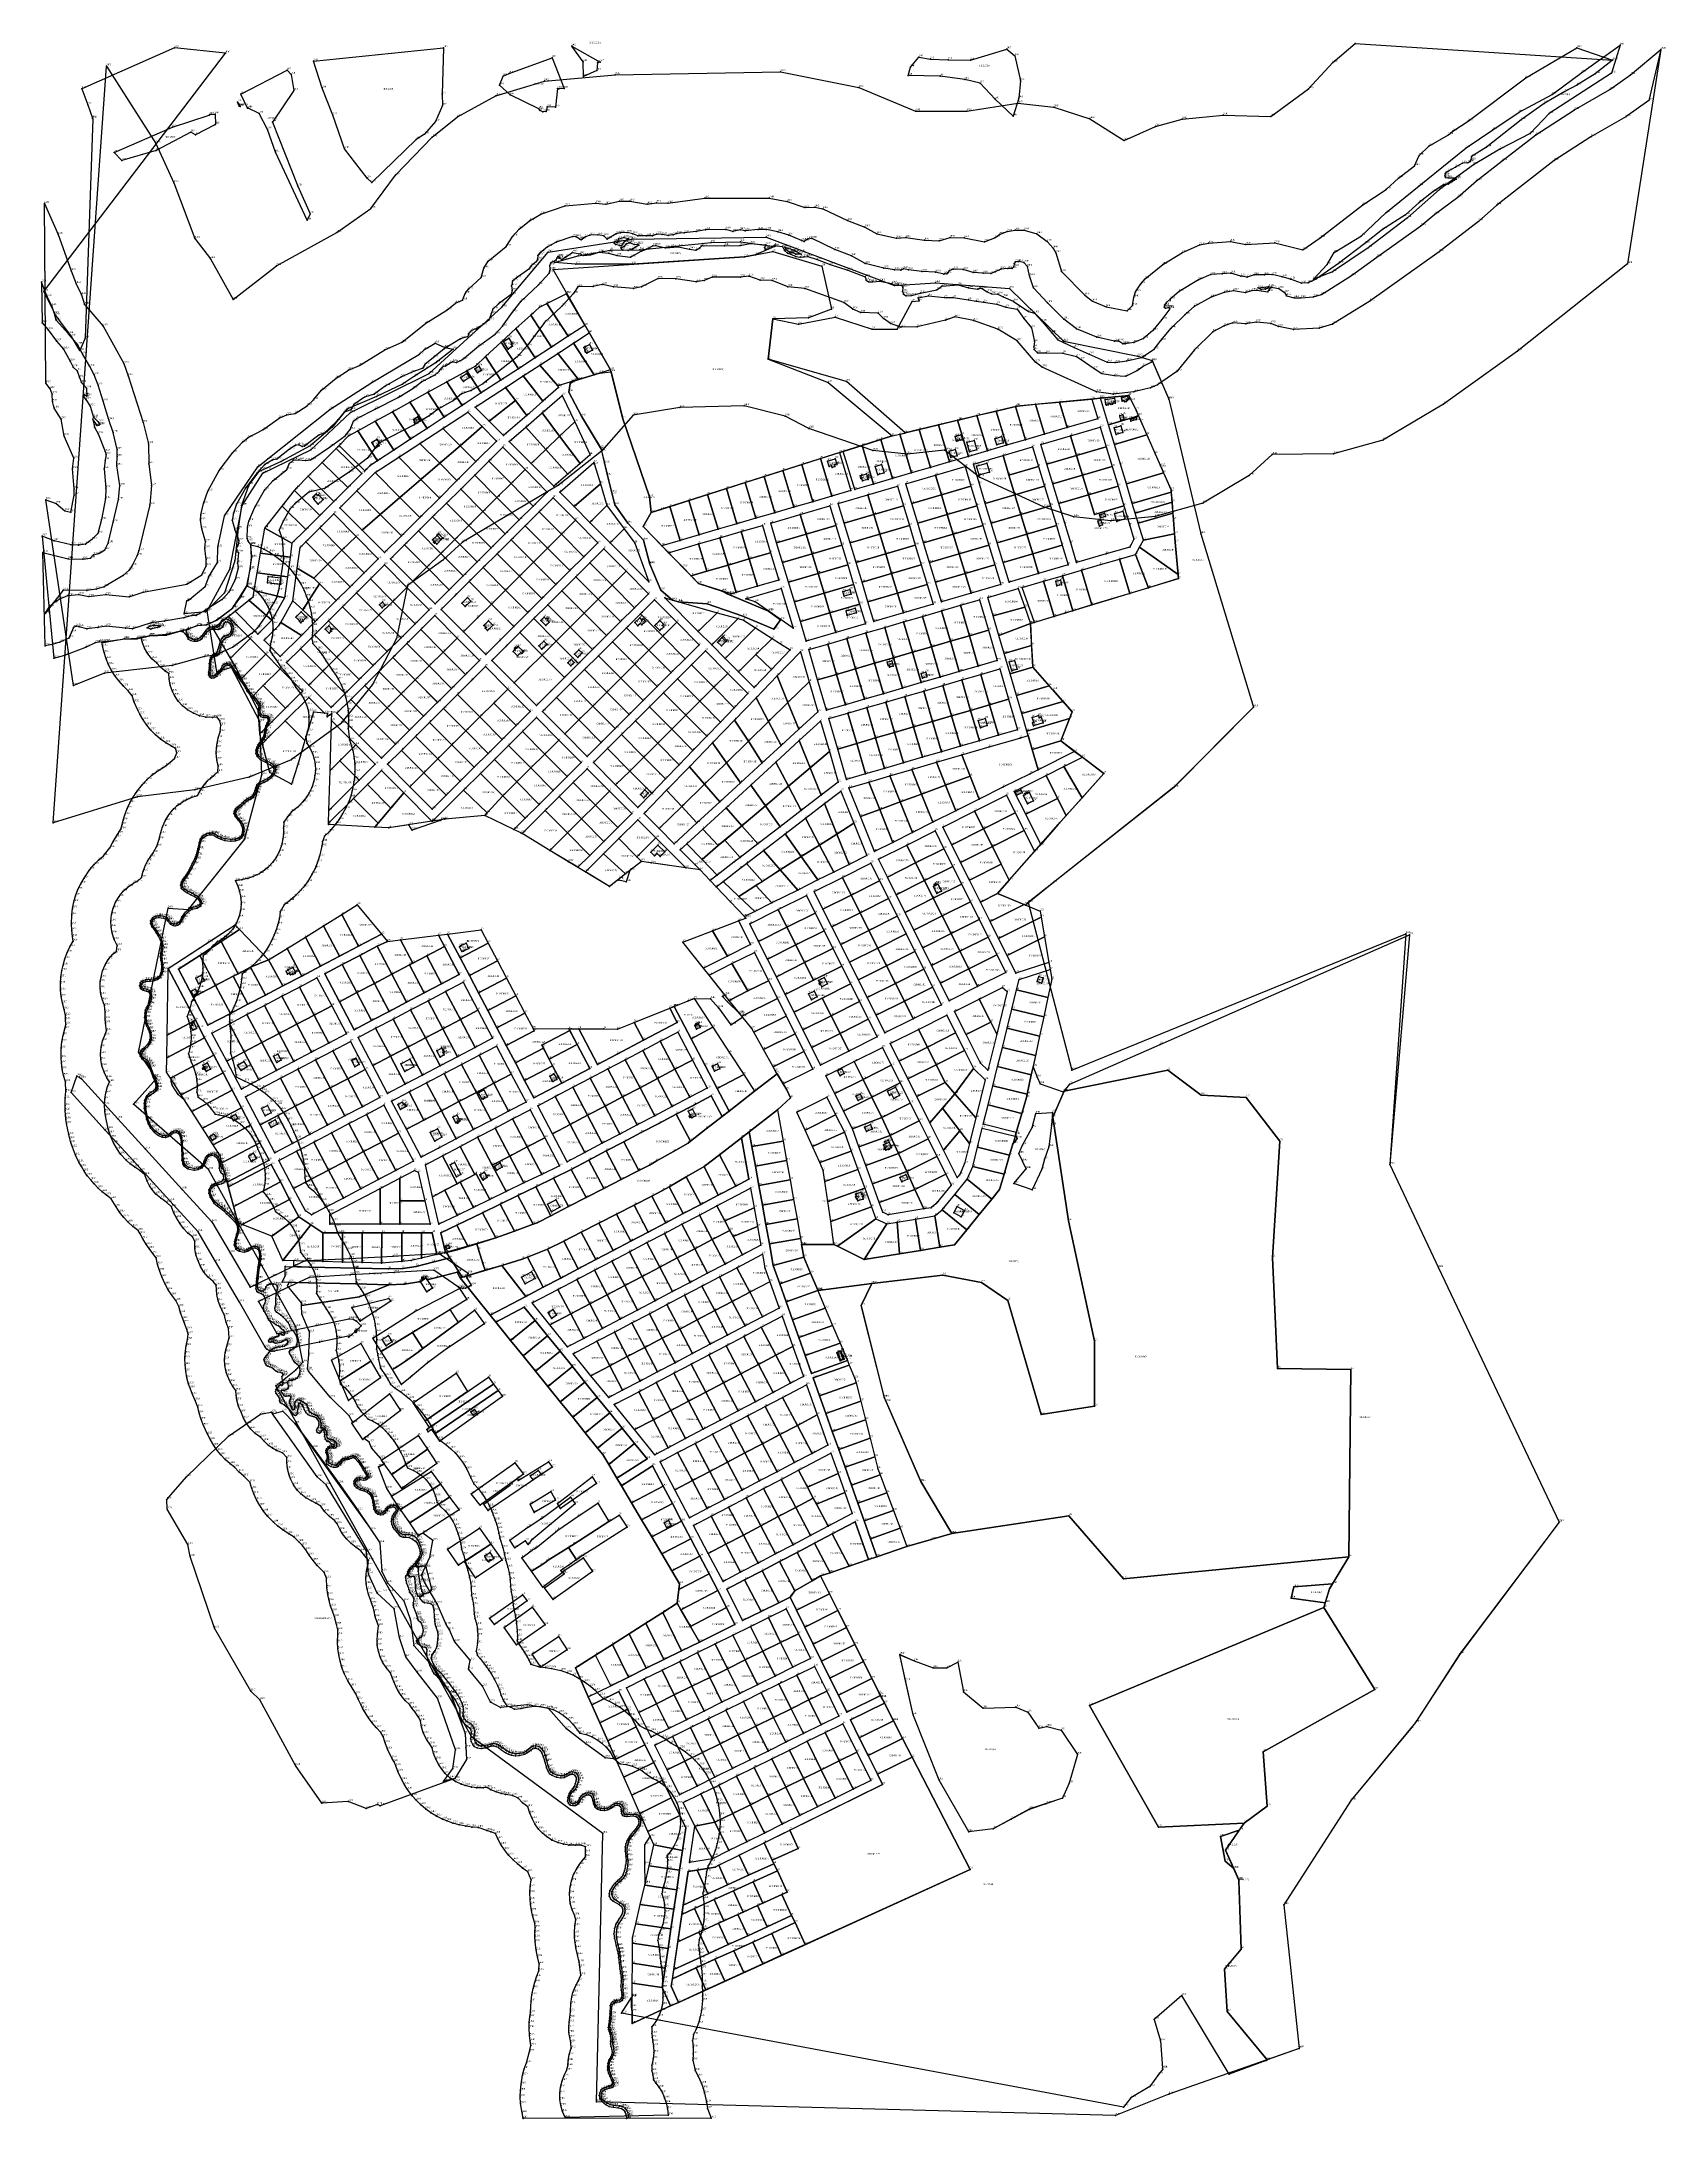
# Model space of a CAD drawing. Extents: x 1277570 to 1279623, y 422293 to 424918.
import ezdxf

# ---------------------------------------------------------------- set-up
doc = ezdxf.new("R2010")
doc.units = 0
doc.layers.get('0').update_dxf_attribs({"linetype": 'CONTINUOUS'})

# ---------------------------------------------------------------- blocks, each defined once
blk = doc.blocks.new('REGION0')
at = {"color": 7, "linetype": 'CONTINUOUS'}
for points in [[(1277730.49, 423746.599998), (1277815.149999, 423801.659998), (1277820.770001, 423795.759999), (1277797.399999, 423780.569998), (1277770.459998, 423763.050001), (1277743.57, 423745.430001), (1277762.180001, 423710.01), (1277780.780002, 423674.609998), (1277809.109999, 423689.490002), (1277831.239998, 423701.119999), (1277853.370001, 423712.760001), (1277875.5, 423724.379999), (1277899.4, 423736.940002), (1277923.3, 423749.5), (1277947.2, 423762.069998), (1277971.100001, 423774.630002), (1278000.089999, 423789.86), (1278007.769998, 423780.479998), (1277994.810001, 423774.66), (1277972.680002, 423763.019998), (1277950.549998, 423751.400001), (1277928.42, 423739.769998), (1277947.030001, 423704.360002), (1277965.630002, 423668.950001), (1277987.760001, 423680.579998), (1278009.9, 423692.21), (1278032.029998, 423703.840002), (1278054.150001, 423715.469999), (1278076.28, 423727.100001), (1278098.419999, 423738.729999), (1278079.809998, 423774.14), (1278072.239999, 423788.540002), (1278083.900001, 423790.000002), (1278099.779998, 423759.780001), (1278111.409999, 423737.650001), (1278123.039999, 423715.520001), (1278134.669999, 423693.390002), (1278146.299999, 423671.260002), (1278157.929999, 423649.130002), (1278169.559999, 423626.999998), (1278181.189999, 423604.869998), (1278192.82, 423582.739998), (1278228.229998, 423601.340002), (1278263.630002, 423619.95), (1278247.67, 423650.340002), (1278237.24, 423670.189999), (1278249.700001, 423670.119998), (1278273.369999, 423625.069999), (1278298.160002, 423638.1), (1278331.789999, 423655.769998), (1278374.29, 423678.100001), (1278364.790001, 423696.170001), (1278370.399998, 423698.400002), (1278391.810002, 423657.659999), (1278409.679998, 423623.660001), (1278424.92, 423594.659999), (1278439.899998, 423566.149998), (1278431.080001, 423559.29), (1278417.31, 423585.489999), (1278395.180001, 423573.850002), (1278373.050002, 423562.23), (1278350.919999, 423550.599998), (1278328.79, 423538.97), (1278306.660002, 423527.339998), (1278284.520002, 423515.710001), (1278262.399999, 423504.079999), (1278240.270001, 423492.450002), (1278217.930001, 423481.220001), (1278195.410001, 423470.309998), (1278172.900002, 423459.409998), (1278150.380002, 423448.499999), (1278127.879998, 423437.6), (1278095.460002, 423421.899998), (1278075.45, 423412.209999), (1278081.029999, 423387.360001), (1278079.749999, 423386.989998), (1278070.42, 423384.8), (1278064.159998, 423412.209999), (1278050.870002, 423412.209999), (1278025.880002, 423412.209999), (1278000.870001, 423412.209999), (1277975.880002, 423412.209999), (1277950.870001, 423412.209999), (1277925.880001, 423412.209999), (1277910.799998, 423422.229999), (1277895.719999, 423432.259999), (1277884.089999, 423454.379999), (1277872.459999, 423476.509999), (1277860.829999, 423498.649998), (1277806.690002, 423470.199999), (1277805.1, 423476.14), (1277858.040001, 423503.960001), (1277846.410001, 423526.09), (1277834.780001, 423548.22), (1277823.150001, 423570.35), (1277811.520001, 423592.48), (1277799.89, 423614.609999), (1277788.26, 423636.739999), (1277776.63, 423658.869999), (1277765, 423680.999999)], [(1277808.03, 423676.499999), (1277830.159999, 423688.130001), (1277852.290002, 423699.759998), (1277874.420001, 423711.39), (1277896.549999, 423723.020002), (1277918.679998, 423734.65), (1277937.289999, 423699.239998), (1277955.900001, 423663.830002), (1277933.760001, 423652.2), (1277911.639999, 423640.580002), (1277889.51, 423628.94), (1277867.380001, 423617.309998), (1277845.249998, 423605.680001), (1277823.109999, 423594.049999), (1277804.509998, 423629.46), (1277785.900001, 423664.870002)], [(1277992.88, 423670.840001), (1278015.009999, 423682.469998), (1278037.140002, 423694.100001), (1278059.270001, 423705.729998), (1278081.4, 423717.36), (1278103.529998, 423728.990002), (1278122.139999, 423693.59), (1278140.750001, 423658.169999), (1278118.620002, 423646.550001), (1278096.489999, 423634.91), (1278074.36, 423623.290002), (1278052.230001, 423611.650001), (1278030.099998, 423600.029998), (1278007.969999, 423588.400001), (1277989.359998, 423623.799998), (1277970.750001, 423659.209999)], [(1278242.190001, 423596.260001), (1278264.33, 423607.889998), (1278286.459999, 423619.52), (1278308.590002, 423631.150002), (1278330.71, 423642.78), (1278352.849999, 423654.410002), (1278374.979998, 423666.039999), (1278393.579999, 423630.630002), (1278412.19, 423595.220001), (1278390.060001, 423583.589999), (1278367.929998, 423571.960002), (1278345.799999, 423560.33), (1278323.670001, 423548.700002), (1278301.540002, 423537.08), (1278279.409999, 423525.439998), (1278257.28, 423513.810001), (1278235.150001, 423502.179999), (1278216.54, 423537.59), (1278197.939999, 423573.000001), (1278220.060002, 423584.629999)], [(1277850.360002, 423595.939999), (1277872.49, 423607.580001), (1277894.619999, 423619.199999), (1277916.750002, 423630.84), (1277938.890002, 423642.469998), (1277961.01, 423654.1), (1277979.620001, 423618.689998), (1277998.230002, 423583.280002), (1277976.099999, 423571.65), (1277953.97, 423560.019998), (1277931.840002, 423548.39), (1277909.709998, 423536.759998), (1277887.579999, 423525.130001), (1277865.450001, 423513.499999), (1277846.84, 423548.91), (1277828.229998, 423584.320002)], [(1278035.210002, 423590.290001), (1278057.34, 423601.919999), (1278079.469999, 423613.550001), (1278101.609998, 423625.179998), (1278123.740002, 423636.81), (1278145.86, 423648.440002), (1278164.470001, 423613.030001), (1278183.079998, 423577.619999), (1278160.949999, 423565.990002), (1278138.82, 423554.36), (1278116.690002, 423542.729998), (1278094.559998, 423531.100001), (1278072.43, 423519.469999), (1278050.300001, 423507.840001), (1278031.69, 423543.249998), (1278013.079998, 423578.659999)], [(1277892.699999, 423515.39), (1277914.820002, 423527.020002), (1277936.960001, 423538.649999), (1277959.09, 423550.280001), (1277981.219998, 423561.909998), (1278003.350002, 423573.54), (1278021.959998, 423538.129999), (1278040.559999, 423502.730002), (1278018.430001, 423491.09), (1277996.300002, 423479.469998), (1277974.169998, 423467.830001), (1277952.04, 423456.209998), (1277929.910001, 423444.580001), (1277911.559999, 423434.929999), (1277904.149999, 423439.859999), (1277889.170001, 423468.36), (1277870.57, 423503.760002)], [(1278077.549999, 423509.730002), (1278099.679998, 423521.369999), (1278121.810001, 423532.990001), (1278143.94, 423544.629998), (1278166.069999, 423556.250001), (1278188.200002, 423567.879998), (1278206.809999, 423532.480001), (1278225.409999, 423497.069999), (1278202.9, 423486.160001), (1278180.390001, 423475.260001), (1278157.880001, 423464.360002), (1278137.16, 423454.319998), (1278116.459999, 423444.289998), (1278095.890001, 423434.339999), (1278072.920001, 423423.210002), (1278064.979998, 423457.939998), (1278055.749999, 423498.279999)], [(1277935.030001, 423434.84), (1277998.55, 423468.219999), (1278023.55, 423481.359998), (1278042.13, 423491.129998), (1278046.61, 423488.93), (1278054.900002, 423452.649999), (1278061.64, 423423.210002), (1278023.55, 423423.210002), (1277998.55, 423423.210002), (1277935.030001, 423423.210002)]]:
    blk.add_lwpolyline(points, close=True, dxfattribs=at)
blk = doc.blocks.new('REGION1')
at = {"color": 7, "linetype": 'CONTINUOUS'}
for points in [[(1278227.049999, 423355.06), (1278249.170002, 423366.700002), (1278271.3, 423378.32), (1278293.44, 423389.950002), (1278315.569998, 423401.579999), (1278337.690001, 423413.210001), (1278359.83, 423424.839998), (1278381.959999, 423436.47), (1278404.080002, 423448.100002), (1278426.220001, 423459.73), (1278448.339999, 423471.360002), (1278464.92, 423480.069998), (1278455.510001, 423532.529998), (1278465.330002, 423540.129998), (1278468.720002, 423521.189999), (1278473.139999, 423496.579998), (1278477.539999, 423471.980001), (1278481.96, 423447.37), (1278486.370001, 423422.769998), (1278490.790002, 423398.160002), (1278495.659999, 423370.999998), (1278503.989998, 423347.600002), (1278512.039998, 423324.99), (1278520.089998, 423302.379998), (1278528.140002, 423279.770001), (1278536.209998, 423257.169999), (1278544.250002, 423234.560001), (1278589.509999, 423250.67), (1278591.840001, 423245.139999), (1278546.270002, 423228.909998), (1278554.320002, 423206.290002), (1278562.380002, 423183.69), (1278570.430002, 423161.079998), (1278578.480001, 423138.470001), (1278586.530001, 423115.859999), (1278594.580001, 423093.250002), (1278602.640001, 423070.649999), (1278610.690001, 423048.029998), (1278618.74, 423025.43), (1278626.79, 423002.819999), (1278616.380001, 422999.259999), (1278599.41, 423046.909998), (1278570.12, 423031.519998), (1278547.990001, 423019.890001), (1278525.859998, 423008.259999), (1278503.729999, 422996.630001), (1278481.600001, 422984.999999), (1278459.460001, 422973.370002), (1278437.139998, 422961.640001), (1278456.990001, 422921.929998), (1278480.430002, 422933.489999), (1278502.850001, 422944.559999), (1278516.940001, 422951.520001), (1278524.910001, 422935.38), (1278535.530001, 422913.850001), (1278546.150001, 422892.330001), (1278556.780001, 422870.810001), (1278567.390001, 422849.290001), (1278578.020001, 422827.770001), (1278588.630001, 422806.240001), (1278631.210001, 422827.250001), (1278636.260002, 422817.480001), (1278593.510002, 422796.380002), (1278604.570001, 422773.969998), (1278615.640001, 422751.540001), (1278627.399998, 422727.71), (1278633.75, 422714.839999), (1278422.149999, 422610.34), (1278388.21, 422604.829999), (1278366.68, 422459.670001), (1278375.94, 422439.370001), (1278365.919998, 422434.8), (1278355.319999, 422458.069999), (1278358.99, 422482.799998), (1278362.66, 422507.519998), (1278366.33, 422532.260002), (1278369.99, 422556.980002), (1278373.660001, 422581.720001), (1278377.330001, 422606.44), (1278381.000001, 422631.179999), (1278385.300001, 422660.149998), (1278377.77, 422675.41), (1278366.700001, 422697.829998), (1278355.630001, 422720.250001), (1278344.570002, 422742.669999), (1278333.500002, 422765.090002), (1278322.439999, 422787.51), (1278311.379999, 422809.919998), (1278300.32, 422832.340001), (1278266.300002, 422815.549998), (1278261.829998, 422825.62), (1278290.199998, 422839.62), (1278312.610001, 422850.68), (1278335.030001, 422861.74), (1278357.45, 422872.800001), (1278379.859999, 422883.87), (1278402.289999, 422894.93), (1278447.119998, 422917.06), (1278436.400002, 422938.529998), (1278425.660001, 422960.000001), (1278414.629998, 422981.320002), (1278402.999998, 423003.450002), (1278391.360002, 423025.580002), (1278379.739998, 423047.700002), (1278368.109998, 423069.840001), (1278356.470002, 423091.970001), (1278342.939998, 423117.73), (1278303.630001, 423092.439999), (1278298.009999, 423101.900001), (1278336.11, 423126.430002), (1278320.400002, 423145.859998), (1278304.660002, 423165.299999), (1278288.949999, 423184.729999), (1278273.22, 423204.17), (1278257.500002, 423223.61), (1278241.769998, 423243.040001), (1278226.049999, 423262.480001), (1278210.330001, 423281.920001), (1278194.600002, 423301.350002), (1278180.84, 423318.359998), (1278144.739999, 423299.390001), (1278137.689999, 423308.110001), (1278182.739999, 423331.780002), (1278204.91, 423343.440002)], [(1278247.359998, 423353.310001), (1278269.490002, 423364.949998), (1278291.62, 423376.570001), (1278313.749999, 423388.199998), (1278335.880002, 423399.83), (1278358.010001, 423411.460002), (1278380.14, 423423.089999), (1278402.259998, 423434.720001), (1278424.400002, 423446.349999), (1278466.95, 423468.72), (1278471.42, 423443.790002), (1278475.609999, 423420.429998), (1278479.909998, 423396.450001), (1278456.96, 423384.389998), (1278434.830001, 423372.760001), (1278412.699998, 423361.129999), (1278390.569999, 423349.500002), (1278368.440001, 423337.87), (1278346.310002, 423326.239998), (1278324.179999, 423314.61), (1278302.05, 423302.979998), (1278279.910001, 423291.350001), (1278256.020001, 423278.789998), (1278235.67, 423268.090002), (1278213.209998, 423295.830002), (1278190.769998, 423323.580001), (1278223.450002, 423340.749998)], [(1278294.789998, 423286.739998), (1278316.920002, 423298.36), (1278339.05, 423310.000002), (1278361.169999, 423321.62), (1278383.309998, 423333.260001), (1278405.440001, 423344.879999), (1278427.58, 423356.510001), (1278449.699999, 423368.149998), (1278481.95, 423385.089998), (1278484.98, 423368.160002), (1278491.3, 423350.460001), (1278503.149998, 423317.159998), (1278482.270002, 423306.179998), (1278460.129998, 423294.550001), (1278438.01, 423282.919999), (1278415.870001, 423271.290001), (1278393.740002, 423259.659999), (1278371.609999, 423248.030002), (1278349.48, 423236.4), (1278327.350001, 423224.769998), (1278305.229999, 423213.140001), (1278287.610001, 423203.880001), (1278265.16, 423231.620002), (1278242.709999, 423259.370001), (1278272.66, 423275.110001)], [(1278347.709999, 423223.039998), (1278369.830001, 423234.67), (1278391.970001, 423246.300002), (1278414.099999, 423257.929999), (1278436.229998, 423269.560002), (1278458.360001, 423281.189999), (1278480.49, 423292.820001), (1278506.880001, 423306.689999), (1278520.440002, 423268.63), (1278534.000002, 423230.570002), (1278517.700002, 423221.999998), (1278495.579999, 423210.38), (1278473.45, 423198.749998), (1278451.310001, 423187.110002), (1278429.189998, 423175.489999), (1278407.06, 423163.860002), (1278384.920001, 423152.23), (1278362.790002, 423140.600002), (1278345.959998, 423131.749999), (1278320.310002, 423163.45), (1278294.660001, 423195.17), (1278325.58, 423211.410001)], [(1278396.930001, 423146.109999), (1278419.070001, 423157.740001), (1278441.189999, 423169.369998), (1278463.329998, 423181), (1278485.460001, 423192.630002), (1278507.579999, 423204.259999), (1278537.72, 423220.099998), (1278551.280001, 423182.030001), (1278564.840001, 423143.970002), (1278544.800002, 423133.440002), (1278522.669999, 423121.81), (1278500.54, 423110.180002), (1278478.400001, 423098.55), (1278456.279998, 423086.919998), (1278434.16, 423075.290001), (1278412.020001, 423063.659999), (1278389.890002, 423052.030001), (1278371.280001, 423087.439998), (1278352.669999, 423122.849999), (1278374.799998, 423134.480001)], [(1278439.269999, 423065.559999), (1278461.400002, 423077.180001), (1278483.530001, 423088.819998), (1278505.66, 423100.440001), (1278527.789998, 423112.069998), (1278568.57, 423133.509998), (1278577.640001, 423108.050001), (1278586.180002, 423084.049999), (1278595.680001, 423057.380002), (1278565, 423041.26), (1278542.880002, 423029.630002), (1278520.739998, 423018), (1278498.61, 423006.369998), (1278476.490001, 422994.740001), (1278454.350002, 422983.109999), (1278432.219999, 422971.480001), (1278413.610002, 423006.889998), (1278395.010002, 423042.299999), (1278417.13, 423053.920002)], [(1278355.019998, 422859.33), (1278377.440002, 422870.399999), (1278399.860001, 422881.469999), (1278422.280001, 422892.529999), (1278444.69, 422903.589999), (1278467.109999, 422914.659999), (1278489.529999, 422925.719999), (1278511.949998, 422936.779999), (1278527.439999, 422905.4), (1278542.93, 422874.010001), (1278520.510001, 422862.95), (1278498.090001, 422851.880001), (1278475.670002, 422840.820001), (1278453.250002, 422829.760001), (1278430.829998, 422818.7), (1278408.419999, 422807.630001), (1278385.989999, 422796.560001), (1278363.58, 422785.500001), (1278341.160001, 422774.440001), (1278325.67, 422805.820001), (1278310.189999, 422837.21), (1278332.599998, 422848.27)], [(1278390.870001, 422786.700002), (1278413.279999, 422797.770001), (1278435.709999, 422808.830001), (1278458.119998, 422819.890001), (1278480.549998, 422830.950002), (1278502.960002, 422842.020001), (1278525.370001, 422853.080001), (1278547.800001, 422864.150001), (1278563.290002, 422832.760002), (1278578.779998, 422801.369998), (1278556.349998, 422790.309998), (1278533.939999, 422779.249998), (1278511.52, 422768.179998), (1278489.1, 422757.119998), (1278466.680001, 422746.059998), (1278444.260001, 422734.999998), (1278421.850002, 422723.929998), (1278399.419998, 422712.859999), (1278377.009999, 422701.799999), (1278361.519998, 422733.190002), (1278346.030002, 422764.570002), (1278368.440001, 422775.630002)], [(1278426.709998, 422714.069999), (1278449.130002, 422725.129999), (1278471.550002, 422736.189999), (1278493.970001, 422747.249999), (1278516.390001, 422758.319999), (1278538.799999, 422769.379999), (1278561.229999, 422780.449998), (1278583.639998, 422791.509999), (1278601.34, 422755.639999), (1278619.050002, 422719.769999), (1278596.620002, 422708.709999), (1278574.209998, 422697.649999), (1278551.789999, 422686.579999), (1278529.38, 422675.509999), (1278506.95, 422664.449999), (1278484.530001, 422653.389999), (1278462.120002, 422642.329999), (1278439.700002, 422631.26), (1278418.759999, 422620.930002), (1278389.899998, 422616.249998), (1278396.689999, 422661.93), (1278381.869999, 422691.93), (1278404.289999, 422702.999999)]]:
    blk.add_lwpolyline(points, close=True, dxfattribs=at)
blk = doc.blocks.new('ELLIPSE')
at = {"color": 0, "linetype": 'BYBLOCK'}
blk.add_circle((0, 0), 1, dxfattribs=at)
blk = doc.blocks.new('REGION2')
at = {"color": 7, "linetype": 'CONTINUOUS'}
for points in [[(1278721.46, 423032.080001), (1278721.580002, 423032.039998), (1278869.729998, 423054.520002), (1278938.550001, 422974.639999), (1279223.570002, 423002.71), (1279202.94, 422968.519998), (1279153.980001, 422964.650002), (1279150.729999, 422950.290002), (1279193.610001, 422944.37), (1279191.819998, 422938.570001), (1278895.51, 422814.849998), (1278982.819999, 422660.780002), (1279091.299998, 422666.08), (1279084.989999, 422656.900001), (1279061.169998, 422648.909998), (1279067.039998, 422617.730002), (1279078.06, 422608.590001), (1279084.519998, 422594.119998), (1279084.680001, 422592.999998), (1279087.379999, 422506.430001), (1279071.220001, 422487.129998), (1279067.589998, 422483.389999), (1279066.389998, 422481.360002), (1279069.779998, 422427.850002), (1279120.159999, 422366.500002), (1279118.9, 422365.679999), (1279072.179999, 422348.690002), (1279012.450002, 422448.069998), (1278977.45, 422417.549998), (1278985.6, 422390.780002), (1278987.949999, 422356.359998), (1278988.299998, 422355.100001), (1278982.970002, 422347.989998), (1278971.780001, 422333.09), (1278948.129999, 422318.779998), (1278938.8, 422307.060001), (1278303.990001, 422425.849998), (1278316.43, 422445.469998), (1278316.620001, 422433.760001), (1278317.219998, 422427.620001), (1278317.119998, 422412.549998), (1278365.919998, 422434.8), (1278375.94, 422439.370001), (1278744.769998, 422607.530002), (1278671.429998, 422749.440002), (1278659.220001, 422773.060001), (1278647.729999, 422795.270001), (1278636.260002, 422817.480001), (1278632.680001, 422824.400001), (1278620.439998, 422848.7), (1278609.710002, 422870.169998), (1278598.97, 422891.640001), (1278588.24, 422913.099999), (1278577.499998, 422934.570002), (1278566.770002, 422956.04), (1278555.549999, 422978.459998), (1278567.600002, 422982.579999), (1278591.54, 422990.770001), (1278616.380001, 422999.259999), (1278626.79, 423002.819999), (1278664.649998, 423015.76), (1278695.400002, 423024.589999)], [(1278662.96, 422845.990002), (1278655.689998, 422878.94), (1278674.109999, 422871.140002), (1278697.819999, 422862.35), (1278715.430001, 422862.35), (1278729.209998, 422869.52), (1278736.359999, 422832.049998), (1278761.01, 422811.18), (1278802.4, 422812.57), (1278817.469999, 422806.299998), (1278831.649998, 422785.910002), (1278841.510001, 422788.03), (1278859.659998, 422783.62), (1278880.590001, 422752.779999), (1278870.109998, 422716.419998), (1278861.319998, 422697.71), (1278840.39, 422690.549999), (1278819.450001, 422683.389999), (1278796.599999, 422671.01), (1278773.74, 422658.620002), (1278742.939998, 422654.779999), (1278705.499999, 422720.309998), (1278672.459999, 422802.880001)]]:
    blk.add_lwpolyline(points, close=True, dxfattribs=at)
blk = doc.blocks.new('REGION3')
at = {"color": 7, "linetype": 'CONTINUOUS'}
for points in [[(1278863.349999, 423590.699998), (1278849.120002, 423558.400001), (1278868.970001, 423427.409999), (1278902.079999, 423275.260002), (1278902.079999, 423193.240002), (1278834.630001, 423182.65), (1278792.279998, 423326.860002), (1278759.17, 423349.35), (1278710.249998, 423358.619999), (1278620.220001, 423348.020002), (1278552.55, 423339.33), (1278552.030002, 423339.629998), (1278542.83, 423361.430002), (1278534.450002, 423381.310001), (1278531.530002, 423397.58), (1278572.530001, 423397.58), (1278576.869999, 423395.43), (1278610.800002, 423378.65), (1278655.35, 423385.839999), (1278681.82, 423390.099998), (1278706.499998, 423394.090002), (1278724.819999, 423397.040001), (1278740.440002, 423416.140001), (1278756.270001, 423435.479998), (1278772.110001, 423454.829998), (1278781.98, 423466.9), (1278787.65, 423486.410001), (1278794.640002, 423510.440001), (1278798.83, 423524.81), (1278804.350002, 423531.309999), (1278802.099999, 423536.079998), (1278803.03, 423539.259999), (1278810.020001, 423563.289998), (1278815.85, 423583.329999), (1278816.720002, 423587.38), (1278821.99, 423611.83), (1278824.220002, 423622.180001), (1278829.340002, 423609.200002), (1278833.350001, 423600.42), (1278862.370001, 423590.429998)], [(1278838.899999, 423505.44), (1278835.17, 423492.790002), (1278823.280001, 423466.579998), (1278799.979998, 423474.640002), (1278815.620002, 423493.09), (1278811.010001, 423502.859999), (1278806.409999, 423512.629999), (1278811.010001, 423523.259999), (1278823.08, 423545.409998), (1278827.880002, 423562.949998), (1278848.91, 423564.579999), (1278847.550001, 423548.270002), (1278844.080002, 423520.949998)]]:
    blk.add_lwpolyline(points, close=True, dxfattribs=at)

msp = doc.modelspace()

# ---------------------------------------------------------------- linework, layer by layer
at = {"color": 7, "linetype": 'CONTINUOUS'}
for points in [[(1277652.3, 424887.12), (1277714.73, 424789.64), (1277737.730001, 424739.539998), (1277764.300002, 424669.33), (1277783.87, 424643.599999), (1277812.7, 424592.130001), (1277867.44, 424634.699999), (1277943.72, 424677.02), (1277986.780002, 424707.410002), (1278017.829998, 424749.45), (1278064.269999, 424797.42), (1278096.25, 424823.240001), (1278144.780001, 424849.680001), (1278206.240002, 424868.420002), (1278295.799999, 424876.370002), (1278505.040001, 424879.850001), (1278603.969999, 424860.33), (1278675.559998, 424830.199998), (1278740.669999, 424830.17), (1278804.919998, 424840.260001), (1278850.509998, 424835.299998), (1278895.919998, 424820.630002), (1278939.44, 424793.410002), (1278979.329998, 424811.109998), (1279012.949999, 424820.349998), (1279064.739998, 424825.390001), (1279124.93, 424823.750001), (1279172.799999, 424858.34), (1279203.240001, 424891.899999), (1279231.610001, 424916.019998), (1279557.209998, 424894.929998), (1279535.139998, 424877.479998), (1279511.999999, 424863.000001), (1279496.860002, 424854.98), (1279470.689998, 424840.19), (1279441.61, 424819.180001), (1279397.68, 424784.979999), (1279378.799999, 424772.989998), (1279378.08, 424768.499998), (1279376.7, 424766.149999), (1279374.250001, 424764.890002), (1279367.28, 424764.409999), (1279358.629998, 424759.499999), (1279349.299998, 424754.299999), (1279345.590001, 424751.420001), (1279344.909999, 424748.730001), (1279346.070002, 424746.59), (1279349.24, 424746.07), (1279358.880001, 424745.82), (1279359.170002, 424744.220002), (1279349.270002, 424737.819998), (1279343.249998, 424737.27), (1279329.699998, 424728.350001), (1279312.409999, 424714.999998), (1279295.260002, 424699.249999), (1279266.159998, 424680.630001), (1279243.999998, 424662.879998), (1279210.760002, 424637.559998), (1279182.759998, 424618.410001), (1279172.010001, 424613.25), (1279163.819999, 424612.710001), (1279149.92, 424617.939998), (1279139.260002, 424620.900002), (1279126.639998, 424623.770001), (1279117.109998, 424623.379999), (1279104.080001, 424623.199999), (1279095.120002, 424620.550002), (1279087.140001, 424621.739998), (1279074.330001, 424625.619999), (1279063.630002, 424624.659999), (1279048.970001, 424623.62), (1279033.339998, 424616.920002), (1279009.140001, 424602.209998), (1278997.469999, 424592.699999), (1278992.940001, 424588.600001), (1278990.380001, 424585.050001), (1278990.010001, 424582.679998), (1278991.889999, 424581.459999), (1278995.259998, 424581.95), (1278996.600001, 424581.649998), (1278997.269998, 424580.450002), (1278987.100002, 424566.75), (1278975.920002, 424552.84), (1278963.969999, 424543.089999), (1278951.550001, 424537.8), (1278940.799999, 424535.950002), (1278937.98, 424536.249999), (1278932.829999, 424539.35), (1278927.190001, 424539.559998), (1278904.809998, 424544.600001), (1278879.250002, 424554.970001), (1278863.410002, 424567.400002), (1278842.41, 424587.92), (1278824.809999, 424607.1), (1278819.990001, 424621.950001), (1278817.05, 424633.880001), (1278812.570001, 424638.82), (1278806.219999, 424640.270001), (1278802.050001, 424639.78), (1278800.28, 424637.629999), (1278800.120001, 424633.690002), (1278797.750001, 424631.419998), (1278792.299999, 424631.589999), (1278783.319999, 424630.739998), (1278776.57, 424627.339999), (1278770.869999, 424624.91), (1278761.300001, 424625.300002), (1278748.359999, 424626.520002), (1278735.780002, 424630.27), (1278723.179999, 424630.649998), (1278718.280001, 424628.330002), (1278715.109998, 424624.74), (1278711.549999, 424624.39), (1278701.099998, 424626.849998), (1278683.46, 424627.42), (1278666.779999, 424629.849999), (1278660.610002, 424630.770001), (1278656.869998, 424629.41), (1278649.179998, 424629.650001), (1278635.4, 424631.759999), (1278611.820002, 424637.770001), (1278594.790002, 424647.270001), (1278573.679999, 424655.320001), (1278545.060001, 424669.199998), (1278538.859998, 424668.669998), (1278534.710001, 424665.469999), (1278531.379999, 424666.91), (1278515.239998, 424673.66), (1278501.670002, 424677.739999), (1278487.110001, 424680.65), (1278476.55, 424680.769998), (1278460.039998, 424679.209999), (1278453.66, 424680.180002), (1278444.739998, 424678.32), (1278435.54, 424680.91), (1278409.930001, 424680.419999), (1278398.36, 424678.040001), (1278383.020002, 424676.34), (1278373.870002, 424675.46), (1278369.219998, 424673.800001), (1278362.739999, 424672.909998), (1278355.25, 424674.459998), (1278348.320002, 424674.619999), (1278343.119998, 424672.770001), (1278335.359999, 424672.7), (1278324.600001, 424672.739998), (1278318.149999, 424675.329998), (1278311.070002, 424676.77), (1278302.550002, 424676.490001), (1278297.189999, 424675.180002), (1278285.790002, 424668.430002), (1278281.609999, 424672.770001), (1278273.809998, 424673.960002), (1278263.659998, 424673.349998), (1278257.490001, 424670.98), (1278254.139998, 424668.329998), (1278252.830002, 424667.680001), (1278251.199998, 424668.38), (1278246.449998, 424671.609998), (1278242.220002, 424671.679999), (1278221.060002, 424664.800002), (1278210.260002, 424658.909998), (1278200.33, 424650.83), (1278198.180002, 424647.999999), (1278197.5, 424643.370002), (1278196.510001, 424640.329998), (1278189.640001, 424634.85), (1278186.7, 424630.569998), (1278170.710002, 424619.059999), (1278166.140002, 424615.269998), (1278164.830001, 424609.539999), (1278165.400002, 424603.520002), (1278164.059999, 424598.690002), (1278148.42, 424586.639999), (1278140.92, 424579.930002), (1278139.159999, 424574.029999), (1278136.209998, 424566.040001), (1278127.310002, 424559.179998), (1278120.199999, 424555.040002), (1278114.130002, 424553.160001), (1278110.119998, 424548.900002), (1278109.309999, 424545.470001), (1278100.159999, 424542.440001), (1278079.49, 424529.76), (1278066.11, 424518.709999), (1278054.919998, 424510.110001), (1278052.38, 424505.260002), (1278037.690002, 424499.869999), (1278024.750001, 424494.200002), (1278005.109998, 424482.769998), (1277990.86, 424472.510002), (1277978.739998, 424468.530002), (1277965.209999, 424459.470001), (1277961.38, 424452.509999), (1277952.929998, 424449.589998), (1277943.480002, 424438.069999), (1277927.250001, 424422.969998), (1277921.329998, 424421.000002), (1277902.939998, 424406.94), (1277900.14, 424406.300002), (1277895.789998, 424408.550002), (1277891.149999, 424407.659999), (1277884.089999, 424403.089998), (1277867.940002, 424390.340001), (1277861.990002, 424389.05), (1277852.209998, 424383.27), (1277843.200001, 424373.169999), (1277828.100001, 424353.760002), (1277817, 424333.57), (1277813.219998, 424321.99), (1277811.440001, 424313.299998), (1277814.89, 424301.07), (1277819.84, 424287.380002), (1277819.02, 424282.050001), (1277816.979999, 424278.26), (1277817.390001, 424273.259999), (1277819.38, 424272.29), (1277818.349999, 424258.919999), (1277819.179999, 424252.390001), (1277815.149999, 424238.019998), (1277807.58, 424222.490001), (1277798.900001, 424213.080001), (1277776.91, 424199.18), (1277765.799999, 424192.809999), (1277760.589999, 424192.819998), (1277750.429999, 424189.949999), (1277725.239999, 424185.340001), (1277708.78, 424183.309998), (1277685.560001, 424175.830001), (1277676.330002, 424176.719999), (1277652.040001, 424179.169998), (1277641.610001, 424177.620002), (1277627.659999, 424176.039999), (1277617.949999, 424178.449999), (1277614.12, 424179.3), (1277610.91, 424177.640001), (1277608.120002, 424171.750002), (1277604.720002, 424163.990001), (1277593.450001, 424158.81), (1277583.799999, 424156.159999), (1277574.94, 424154.550002), (1277571.889999, 424272.450001), (1277604.219999, 424264.279999), (1277622.370001, 424263.99), (1277632.33, 424265.270001), (1277636.169999, 424269.330001), (1277642.749999, 424271.269999), (1277650.210001, 424275.710002), (1277654.67, 424284.329999), (1277660.920001, 424310.49), (1277667.710002, 424339.229998), (1277669.23, 424356.970001), (1277665.719998, 424382.390001), (1277666.12, 424393.790001), (1277666.150001, 424402.479998), (1277660.950002, 424423.98), (1277655.639998, 424439.87), (1277648.18, 424463.56), (1277641.880001, 424483.709999), (1277636.860002, 424496.769998), (1277631.309999, 424507.46), (1277622.069999, 424523.569998), (1277615.790001, 424535.2), (1277604.350001, 424548.750001), (1277589.03, 424566.210001), (1277586.549999, 424574.039998), (1277583.390002, 424584.250002), (1277577.530002, 424595.649998), (1277570.319998, 424614.28), (1277571.020001, 424562.809998), (1277578.68, 424553.680001), (1277589.160002, 424539.719999), (1277598.249998, 424529.5), (1277606.43, 424514.399998), (1277610.380001, 424506.580001), (1277615.31, 424501.980002), (1277618.450001, 424493.760002), (1277620.869999, 424487.4), (1277627.13, 424479.940002), (1277627.719998, 424469.979998), (1277624.56, 424471.449998), (1277623.580002, 424470.309999), (1277624.01, 424468.779998), (1277626.469999, 424465.929998), (1277631.679999, 424457.310001), (1277636.049998, 424443.429999), (1277642.559998, 424437.02), (1277643.79, 424434.16), (1277642.69, 424433.280001), (1277640.86, 424433.059999), (1277635.069999, 424441.029998), (1277637.329998, 424431.009998), (1277641.86, 424422.179999), (1277650.74, 424400.11), (1277651.950001, 424396.040001), (1277650.93, 424388.950001), (1277649.629999, 424378.189999), (1277651.709998, 424353.88), (1277651.3, 424340.679999), (1277646.300002, 424314.200001), (1277641.350002, 424296.220001), (1277634.149999, 424288.690001), (1277626.069998, 424282.810002), (1277616.910002, 424281.8), (1277607.689999, 424282.24), (1277586.11, 424287.050001), (1277570.940002, 424292.850001), (1277585.750001, 424138.68), (1277599.889998, 424142.589999), (1277626.430002, 424152.740002), (1277638.490001, 424158.499998), (1277643.109998, 424159.500001), (1277651.050002, 424159.719998), (1277675.580001, 424163.380001), (1277691.359998, 424163.859998), (1277707.250001, 424167.309999), (1277728.349999, 424168.980002), (1277754.989998, 424175.550002), (1277767.670001, 424180.140001), (1277779.93, 424181.239998), (1277792.210001, 424187.089999), (1277812.43, 424202.399999), (1277820.950001, 424214.419998), (1277830.680002, 424230.909999), (1277834.31, 424251.939998), (1277836.41, 424266.570001), (1277835.199999, 424282.58), (1277831.789998, 424286.489999), (1277830.400002, 424290.01), (1277830.629999, 424304.209999), (1277832.429998, 424312.169998), (1277840.08, 424329.820002), (1277852.119998, 424351.03), (1277862.829998, 424363.100002), (1277873.909998, 424371.979998), (1277880.400002, 424377.21), (1277883.690002, 424384.550001), (1277888.59, 424389.14), (1277895.529999, 424389.550001), (1277904.219998, 424388.54), (1277911.070002, 424389.560001), (1277935.690002, 424406.300002), (1277954.199998, 424419.74), (1277960.46, 424427.850001), (1277964.999998, 424438.450002), (1277969.200002, 424441.570002), (1277992.430001, 424453.739998), (1278021.319998, 424468.380001), (1278039.93, 424479.590002), (1278050.670001, 424488.060002), (1278062.419998, 424493.929998), (1278068.340001, 424497.119998), (1278073.399998, 424501.439998), (1278076.410002, 424505.710001), (1278078.459999, 424507.489998), (1278081.23, 424508.179998), (1278087.229998, 424512.29), (1278090.56, 424513.380002), (1278095.209999, 424512.56), (1278102.84, 424516.479998), (1278123.039999, 424533.190001), (1278144.060001, 424548.43), (1278153.09, 424558.520001), (1278166.069999, 424576.16), (1278177.010001, 424590), (1278198.87, 424610.769998), (1278212.350001, 424625.410001), (1278213.689999, 424630.119999), (1278213.039999, 424635.070002), (1278214.35, 424638.689998), (1278220.989998, 424642.340002), (1278223.179998, 424646.459998), (1278224.59, 424646.619999), (1278225.460002, 424644.559998), (1278228.210002, 424642.940002), (1278233.58, 424645.970002), (1278241.959998, 424651.829998), (1278251.370002, 424650.009998), (1278255.139998, 424647.81), (1278264.630001, 424648.650001), (1278275.659999, 424651.850001), (1278287.449998, 424650.640001), (1278298.349998, 424647.780002), (1278315.360002, 424645.749999), (1278328.550002, 424653.289998), (1278335.249998, 424655.719998), (1278343.53, 424659.960002), (1278347.269999, 424660.379998), (1278359.46, 424657.650001), (1278375.410001, 424658.850001), (1278389.94, 424655.730002), (1278397.850002, 424654.679998), (1278402.919999, 424657.41), (1278405.769999, 424660.639998), (1278434.149999, 424660.17), (1278453.870001, 424660.310002), (1278466.439998, 424663.100001), (1278486.139999, 424661.2), (1278484.79, 424658.080001), (1278485.669998, 424655.93), (1278488.82, 424655.779999), (1278493.170002, 424657.630002), (1278496.839998, 424660.459998), (1278507.360002, 424659.22), (1278510.07, 424654.3), (1278513.91, 424650.93), (1278517.76, 424649.680002), (1278524.219998, 424646.78), (1278529.770001, 424645.880002), (1278534.939999, 424645.970002), (1278539.36, 424646.629998), (1278551.44, 424642.860001), (1278567.570001, 424636.4), (1278590.030002, 424629.24), (1278611.810002, 424620.93), (1278613.039999, 424616.750002), (1278616.159999, 424614.579998), (1278621.279999, 424614.62), (1278630.699998, 424615.329999), (1278645.780002, 424612.600002), (1278648.739999, 424610.530002), (1278653.540001, 424610.630001), (1278658.130001, 424609.920002), (1278659.619998, 424607.430001), (1278659.359999, 424602.330001), (1278660.549999, 424598.880001), (1278663.649998, 424596.780002), (1278670.56, 424597.099999), (1278682.010001, 424600.209999), (1278702.6, 424604.52), (1278709.020001, 424609.209998), (1278729.42, 424610.710001), (1278742.540001, 424607.02), (1278754.260001, 424605.29), (1278757.660002, 424606.369998), (1278760.259999, 424605.64), (1278766.199999, 424601.74), (1278771.889999, 424599.210002), (1278779.549998, 424599.07), (1278786.410002, 424595.510001), (1278799.040002, 424590.210002), (1278818.360002, 424577.100001), (1278825.909999, 424574.96), (1278835.979999, 424564.210002), (1278848.210002, 424550.249999), (1278855.459998, 424541.320001), (1278862.599998, 424537.989999), (1278876.249999, 424531.669999), (1278895.060001, 424522.980002), (1278917.960001, 424513.050001), (1278928, 424512.460001), (1278942.860001, 424514.63), (1278961.32, 424518.799999), (1278977.429999, 424529.439998), (1278985.720002, 424540.450001), (1278999.05, 424555.789999), (1279016.62, 424573.249999), (1279028.300002, 424583.910002), (1279049.749999, 424595.729998), (1279066.589999, 424601.560001), (1279077.939999, 424603.669999), (1279092.959999, 424601.239999), (1279101.119999, 424603.520002), (1279107.27, 424603.810001), (1279121.010001, 424601.820001), (1279125.420001, 424607.829998), (1279134.899999, 424606.16), (1279142.190002, 424601.030001), (1279144.830001, 424596.859998), (1279154.289998, 424594.339999), (1279163.040001, 424594.23), (1279179.029999, 424595.389998), (1279188.889998, 424598.430002), (1279227.030001, 424622.689999), (1279259.109998, 424645.65), (1279314.789999, 424685.130001), (1279332.39, 424699.890002), (1279361.620001, 424721.489998), (1279385.250001, 424742.289999), (1279417.370001, 424767.500001), (1279460.189999, 424800.559998), (1279508.940002, 424832.179999), (1279553.530002, 424857.65), (1279579.790001, 424876.249999), (1279618.119999, 424908.39), (1279575.909999, 424637.230002), (1279436.990002, 424526.800001), (1279343.420002, 424460.039998), (1279266.65, 424414.159998), (1279204.350002, 424397), (1279126.639998, 424396.290001), (1279097.529998, 424369.510001), (1279039.06, 424334.52), (1278978.869998, 424317.900001), (1278922.759999, 424312.519998), (1278875.940002, 424317.509999), (1278838.400001, 424329.549998), (1278756.589999, 424367.469999), (1278712.449998, 424401.570001), (1278664.939998, 424396.779998), (1278621.629998, 424401.24), (1278540.82, 424429.310001), (1278510.930002, 424444.54), (1278458.720001, 424457.840001), (1278377.630002, 424455.709999), (1278318.460001, 424445.800002), (1278278.7, 424400.540001), (1278223.980001, 424357.34), (1278102.529999, 424285.44), (1278077.809999, 424262.510001), (1278033.329999, 424230.829999), (1278019.049999, 424163.689998), (1277988.800002, 424105.67), (1277948.47, 424055.79), (1277885.839999, 424010.359999), (1277832.899998, 423988.38), (1277764.310002, 423972.239999), (1277691.700002, 423963.630002), (1277584.91, 423930.579999)], [(1277573.880002, 424713.619998), (1277591.51, 424674.410001), (1277607.81, 424628.240002), (1277614.070002, 424612.059998), (1277620.9, 424598.159998), (1277624.75, 424586.049998), (1277648.45, 424558.309998), (1277674.210002, 424511.099999), (1277680.050001, 424495.659998), (1277698.89, 424436.650001), (1277705.5, 424409.670002), (1277705.819998, 424384.440002), (1277709.229999, 424357.220002), (1277707.14, 424332.520001), (1277693.58, 424275.030002), (1277691.349998, 424268.370002), (1277684.969999, 424255.930002), (1277681.009998, 424250.189999), (1277673.470001, 424243.17), (1277649.46, 424229.119998), (1277639.520002, 424225.919998), (1277627.459999, 424224.32), (1277597.519998, 424224.84), (1277574.93, 424195.170002), (1277580.100002, 424203.16), (1277585, 424208.130002), (1277592.579999, 424213.199999), (1277603.520001, 424217.869999), (1277617.360002, 424219.169999), (1277630.309999, 424216.600002), (1277651.790002, 424219.169999), (1277681.180002, 424216.440001), (1277699.030002, 424222.099999), (1277754.230002, 424232.289999), (1277773.080001, 424244.080002), (1277778.55, 424255.660002), (1277778.599998, 424263.630001), (1277776.979999, 424278.009999), (1277777.779998, 424286.059999), (1277772.939999, 424302.430001), (1277771.440002, 424313.050002), (1277772.000002, 424320), (1277775.200002, 424334.43), (1277780.519998, 424349.980001), (1277794.84, 424375.980001), (1277812.389998, 424398.689998), (1277824.280002, 424411.899998), (1277831.850001, 424417.699998), (1277850.109998, 424427.230001), (1277870.93, 424442.180001), (1277880.390002, 424446.19), (1277891.110002, 424448.25), (1277906.139998, 424457.959999), (1277914.270002, 424465.520001), (1277924.469999, 424477.700001), (1277942.949998, 424492.699999), (1277958.529999, 424503.05), (1277972.500002, 424508.59), (1278004.640002, 424528.780001), (1278026.449999, 424538.280002), (1278056.24, 424562.310002), (1278083.039999, 424578.550002), (1278093.909998, 424587.669999), (1278102.600002, 424591.430002), (1278106.160002, 424599.709998), (1278110.119998, 424605.450001), (1278126.190001, 424620.009999), (1278129.780002, 424631.949998), (1278135.34, 424640.790001), (1278157.890002, 424659.120001), (1278166.310002, 424672.170001), (1278174.42, 424681.310002), (1278187.460002, 424691.780001), (1278201.920001, 424699.92), (1278232.420002, 424710.460001), (1278271.429998, 424713.890002), (1278283.92, 424712.880001), (1278301.199999, 424716.459999), (1278314.299999, 424716.639998), (1278336.220001, 424712.71), (1278348.059998, 424714.62), (1278362.520002, 424713.789998), (1278409.17, 424720.41), (1278490.690002, 424720.49), (1278513.18, 424716.050002), (1278535.479998, 424708.540002), (1278548.289998, 424709.070001), (1278558.5, 424706.879998), (1278589.570002, 424692.07), (1278611.700001, 424683.519999), (1278626.759998, 424675.239998), (1278651.7, 424669.730002), (1278663.459998, 424670.669998), (1278686.999998, 424667.330001), (1278705.609999, 424666.579999), (1278719.429999, 424670.469999), (1278736.989998, 424670.250002), (1278763.040001, 424665.309998), (1278776.130001, 424670.170001), (1278781.820001, 424674.289998), (1278791.450002, 424678.349998), (1278801.57, 424679.989999), (1278812.909999, 424679.7), (1278829.240001, 424675.180002), (1278842.22, 424665.670002), (1278849.670002, 424657.030002), (1278853.189999, 424651.019999), (1278860.17, 424627.730002), (1278889.82, 424597.52), (1278899.509999, 424589.91), (1278916.799998, 424582.9), (1278943.38, 424577.919999), (1278950.080001, 424584.55), (1278951.679998, 424595.150002), (1278954.020001, 424601.720002), (1278960.469998, 424611.969999), (1278966.130002, 424618.289998), (1278988.360001, 424636.390001), (1279013.109998, 424651.430001), (1279035.040001, 424661.12), (1279046.130001, 424663.520001), (1279074.060001, 424665.62), (1279093.25, 424661.679998), (1279129.859999, 424663.639999), (1279165.269998, 424654.909999), (1279187.329998, 424670.000001), (1279241.150002, 424711.85), (1279270.77, 424731.069998), (1279286.499999, 424745.48), (1279306.819998, 424761.180001), (1279312.679998, 424774.140001), (1279324.71, 424785.849999), (1279349.550002, 424800.240001), (1279355.059998, 424805.19), (1279374.620001, 424817.72), (1279447.279999, 424872.61), (1279512.050001, 424910.229998), (1279557.209998, 424894.929998), (1279535.139998, 424877.479998), (1279511.999999, 424863.000001), (1279496.860002, 424854.98), (1279470.689998, 424840.19), (1279441.61, 424819.180001), (1279397.68, 424784.979999), (1279378.799999, 424772.989998), (1279378.08, 424768.499998), (1279376.7, 424766.149999), (1279374.250001, 424764.890002), (1279367.28, 424764.409999), (1279358.629998, 424759.499999), (1279349.299998, 424754.299999), (1279345.590001, 424751.420001), (1279344.909999, 424748.730001), (1279346.070002, 424746.59), (1279349.24, 424746.07), (1279358.880001, 424745.82), (1279359.170002, 424744.220002), (1279349.270002, 424737.819998), (1279343.249998, 424737.27), (1279329.699998, 424728.350001), (1279312.409999, 424714.999998), (1279295.260002, 424699.249999), (1279266.159998, 424680.630001), (1279243.999998, 424662.879998), (1279210.760002, 424637.559998), (1279182.759998, 424618.410001), (1279172.010001, 424613.25), (1279163.819999, 424612.710001), (1279149.92, 424617.939998), (1279139.260002, 424620.900002), (1279126.639998, 424623.770001), (1279117.109998, 424623.379999), (1279104.080001, 424623.199999), (1279095.120002, 424620.550002), (1279087.140001, 424621.739998), (1279074.330001, 424625.619999), (1279063.630002, 424624.659999), (1279048.970001, 424623.62), (1279033.339998, 424616.920002), (1279009.140001, 424602.209998), (1278997.469999, 424592.699999), (1278992.940001, 424588.600001), (1278990.380001, 424585.050001), (1278990.010001, 424582.679998), (1278991.889999, 424581.459999), (1278995.259998, 424581.95), (1278996.600001, 424581.649998), (1278997.269998, 424580.450002), (1278987.100002, 424566.75), (1278975.920002, 424552.84), (1278963.969999, 424543.089999), (1278951.550001, 424537.8), (1278940.799999, 424535.950002), (1278937.98, 424536.249999), (1278932.829999, 424539.35), (1278927.190001, 424539.559998), (1278904.809998, 424544.600001), (1278879.250002, 424554.970001), (1278863.410002, 424567.400002), (1278842.41, 424587.92), (1278824.809999, 424607.1), (1278819.990001, 424621.950001), (1278817.05, 424633.880001), (1278812.570001, 424638.82), (1278806.219999, 424640.270001), (1278802.050001, 424639.78), (1278800.28, 424637.629999), (1278800.120001, 424633.690002), (1278797.750001, 424631.419998), (1278792.299999, 424631.589999), (1278783.319999, 424630.739998), (1278776.57, 424627.339999), (1278770.869999, 424624.91), (1278761.300001, 424625.300002), (1278748.359999, 424626.520002), (1278735.780002, 424630.27), (1278723.179999, 424630.649998), (1278718.280001, 424628.330002), (1278715.109998, 424624.74), (1278711.549999, 424624.39), (1278701.099998, 424626.849998), (1278683.46, 424627.42), (1278666.779999, 424629.849999), (1278660.610002, 424630.770001), (1278656.869998, 424629.41), (1278649.179998, 424629.650001), (1278635.4, 424631.759999), (1278611.820002, 424637.770001), (1278594.790002, 424647.270001), (1278573.679999, 424655.320001), (1278545.060001, 424669.199998), (1278538.859998, 424668.669998), (1278534.710001, 424665.469999), (1278531.379999, 424666.91), (1278515.239998, 424673.66), (1278501.670002, 424677.739999), (1278487.110001, 424680.65), (1278476.55, 424680.769998), (1278460.039998, 424679.209999), (1278453.66, 424680.180002), (1278444.739998, 424678.32), (1278435.54, 424680.91), (1278409.930001, 424680.419999), (1278398.36, 424678.040001), (1278383.020002, 424676.34), (1278373.870002, 424675.46), (1278369.219998, 424673.800001), (1278362.739999, 424672.909998), (1278355.25, 424674.459998), (1278348.320002, 424674.619999), (1278343.119998, 424672.770001), (1278335.359999, 424672.7), (1278324.600001, 424672.739998), (1278318.149999, 424675.329998), (1278311.070002, 424676.77), (1278302.550002, 424676.490001), (1278297.189999, 424675.180002), (1278285.790002, 424668.430002), (1278281.609999, 424672.770001), (1278273.809998, 424673.960002), (1278263.659998, 424673.349998), (1278257.490001, 424670.98), (1278254.139998, 424668.329998), (1278252.830002, 424667.680001), (1278251.199998, 424668.38), (1278246.449998, 424671.609998), (1278242.220002, 424671.679999), (1278221.060002, 424664.800002), (1278210.260002, 424658.909998), (1278200.33, 424650.83), (1278198.180002, 424647.999999), (1278197.5, 424643.370002), (1278196.510001, 424640.329998), (1278189.640001, 424634.85), (1278186.7, 424630.569998), (1278170.710002, 424619.059999), (1278166.140002, 424615.269998), (1278164.830001, 424609.539999), (1278165.400002, 424603.520002), (1278164.059999, 424598.690002), (1278148.42, 424586.639999), (1278140.92, 424579.930002), (1278139.159999, 424574.029999), (1278136.209998, 424566.040001), (1278127.310002, 424559.179998), (1278120.199999, 424555.040002), (1278114.130002, 424553.160001), (1278110.119998, 424548.900002), (1278109.309999, 424545.470001), (1278100.159999, 424542.440001), (1278079.49, 424529.76), (1278066.11, 424518.709999), (1278054.919998, 424510.110001), (1278052.38, 424505.260002), (1278037.690002, 424499.869999), (1278024.750001, 424494.200002), (1278005.109998, 424482.769998), (1277990.86, 424472.510002), (1277978.739998, 424468.530002), (1277965.209999, 424459.470001), (1277961.38, 424452.509999), (1277952.929998, 424449.589998), (1277943.480002, 424438.069999), (1277927.250001, 424422.969998), (1277921.329998, 424421.000002), (1277902.939998, 424406.94), (1277900.14, 424406.300002), (1277895.789998, 424408.550002), (1277891.149999, 424407.659999), (1277884.089999, 424403.089998), (1277867.940002, 424390.340001), (1277861.990002, 424389.05), (1277852.209998, 424383.27), (1277843.200001, 424373.169999), (1277828.100001, 424353.760002), (1277817, 424333.57), (1277813.219998, 424321.99), (1277811.440001, 424313.299998), (1277814.89, 424301.07), (1277819.84, 424287.380002), (1277819.02, 424282.050001), (1277816.979999, 424278.26), (1277817.390001, 424273.259999), (1277819.38, 424272.29), (1277818.349999, 424258.919999), (1277819.179999, 424252.390001), (1277815.149999, 424238.019998), (1277807.58, 424222.490001), (1277798.900001, 424213.080001), (1277776.91, 424199.18), (1277765.799999, 424192.809999), (1277760.589999, 424192.819998), (1277750.429999, 424189.949999), (1277725.239999, 424185.340001), (1277708.78, 424183.309998), (1277685.560001, 424175.830001), (1277676.330002, 424176.719999), (1277652.040001, 424179.169998), (1277641.610001, 424177.620002), (1277627.659999, 424176.039999), (1277617.949999, 424178.449999), (1277614.12, 424179.3), (1277610.91, 424177.640001), (1277608.120002, 424171.750002), (1277604.720002, 424163.990001), (1277593.450001, 424158.81), (1277583.799999, 424156.159999), (1277574.94, 424154.550002), (1277571.889999, 424272.450001), (1277604.219999, 424264.279999), (1277622.370001, 424263.99), (1277632.33, 424265.270001), (1277636.169999, 424269.330001), (1277642.749999, 424271.269999), (1277650.210001, 424275.710002), (1277654.67, 424284.329999), (1277660.920001, 424310.49), (1277667.710002, 424339.229998), (1277669.23, 424356.970001), (1277665.719998, 424382.390001), (1277666.12, 424393.790001), (1277666.150001, 424402.479998), (1277660.950002, 424423.98), (1277655.639998, 424439.87), (1277648.18, 424463.56), (1277641.880001, 424483.709999), (1277636.860002, 424496.769998), (1277631.309999, 424507.46), (1277622.069999, 424523.569998), (1277615.790001, 424535.2), (1277604.350001, 424548.750001), (1277589.03, 424566.210001), (1277586.549999, 424574.039998), (1277583.390002, 424584.250002), (1277577.530002, 424595.649998), (1277570.319998, 424614.28), (1277571.020001, 424562.809998), (1277578.68, 424553.680001), (1277589.160002, 424539.719999), (1277598.249998, 424529.5), (1277606.43, 424514.399998), (1277610.380001, 424506.580001), (1277615.31, 424501.980002), (1277618.450001, 424493.760002), (1277620.869999, 424487.4), (1277627.13, 424479.940002), (1277627.719998, 424469.979998), (1277624.56, 424471.449998), (1277623.580002, 424470.309999), (1277624.01, 424468.779998), (1277626.469999, 424465.929998), (1277631.679999, 424457.310001), (1277636.049998, 424443.429999), (1277642.559998, 424437.02), (1277643.79, 424434.16), (1277642.69, 424433.280001), (1277640.86, 424433.059999), (1277635.069999, 424441.029998), (1277637.329998, 424431.009998), (1277641.86, 424422.179999), (1277650.74, 424400.11), (1277651.950001, 424396.040001), (1277650.93, 424388.950001), (1277649.629999, 424378.189999), (1277651.709998, 424353.88), (1277651.3, 424340.679999), (1277646.300002, 424314.200001), (1277641.350002, 424296.220001), (1277634.149999, 424288.690001), (1277626.069998, 424282.810002), (1277616.910002, 424281.8), (1277607.689999, 424282.24), (1277586.11, 424287.050001), (1277570.940002, 424292.850001), (1277585.750001, 424138.68), (1277599.889998, 424142.589999), (1277626.430002, 424152.740002), (1277638.490001, 424158.499998), (1277643.109998, 424159.500001), (1277651.050002, 424159.719998), (1277675.580001, 424163.380001), (1277691.359998, 424163.859998), (1277707.250001, 424167.309999), (1277728.349999, 424168.980002), (1277754.989998, 424175.550002), (1277767.670001, 424180.140001), (1277779.93, 424181.239998), (1277792.210001, 424187.089999), (1277812.43, 424202.399999), (1277820.950001, 424214.419998), (1277830.680002, 424230.909999), (1277834.31, 424251.939998), (1277836.41, 424266.570001), (1277835.199999, 424282.58), (1277831.789998, 424286.489999), (1277830.400002, 424290.01), (1277830.629999, 424304.209999), (1277832.429998, 424312.169998), (1277840.08, 424329.820002), (1277852.119998, 424351.03), (1277862.829998, 424363.100002), (1277873.909998, 424371.979998), (1277880.400002, 424377.21), (1277883.690002, 424384.550001), (1277888.59, 424389.14), (1277895.529999, 424389.550001), (1277904.219998, 424388.54), (1277911.070002, 424389.560001), (1277935.690002, 424406.300002), (1277954.199998, 424419.74), (1277960.46, 424427.850001), (1277964.999998, 424438.450002), (1277969.200002, 424441.570002), (1277992.430001, 424453.739998), (1278021.319998, 424468.380001), (1278039.93, 424479.590002), (1278050.670001, 424488.060002), (1278062.419998, 424493.929998), (1278068.340001, 424497.119998), (1278073.399998, 424501.439998), (1278076.410002, 424505.710001), (1278078.459999, 424507.489998), (1278081.23, 424508.179998), (1278087.229998, 424512.29), (1278090.56, 424513.380002), (1278095.209999, 424512.56), (1278102.84, 424516.479998), (1278123.039999, 424533.190001), (1278144.060001, 424548.43), (1278153.09, 424558.520001), (1278166.069999, 424576.16), (1278177.010001, 424590), (1278198.87, 424610.769998), (1278212.350001, 424625.410001), (1278213.689999, 424630.119999), (1278213.039999, 424635.070002), (1278214.35, 424638.689998), (1278220.989998, 424642.340002), (1278223.179998, 424646.459998), (1278224.59, 424646.619999), (1278225.460002, 424644.559998), (1278228.210002, 424642.940002), (1278233.58, 424645.970002), (1278241.959998, 424651.829998), (1278251.370002, 424650.009998), (1278255.139998, 424647.81), (1278264.630001, 424648.650001), (1278275.659999, 424651.850001), (1278287.449998, 424650.640001), (1278298.349998, 424647.780002), (1278315.360002, 424645.749999), (1278328.550002, 424653.289998), (1278335.249998, 424655.719998), (1278343.53, 424659.960002), (1278347.269999, 424660.379998), (1278359.46, 424657.650001), (1278375.410001, 424658.850001), (1278389.94, 424655.730002), (1278397.850002, 424654.679998), (1278402.919999, 424657.41), (1278405.769999, 424660.639998), (1278434.149999, 424660.17), (1278453.870001, 424660.310002), (1278466.439998, 424663.100001), (1278486.139999, 424661.2), (1278484.79, 424658.080001), (1278485.669998, 424655.93), (1278488.82, 424655.779999), (1278493.170002, 424657.630002), (1278496.839998, 424660.459998), (1278507.360002, 424659.22), (1278510.07, 424654.3), (1278513.91, 424650.93), (1278517.76, 424649.680002), (1278524.219998, 424646.78), (1278529.770001, 424645.880002), (1278534.939999, 424645.970002), (1278539.36, 424646.629998), (1278551.44, 424642.860001), (1278567.570001, 424636.4), (1278590.030002, 424629.24), (1278611.810002, 424620.93), (1278613.039999, 424616.750002), (1278616.159999, 424614.579998), (1278621.279999, 424614.62), (1278630.699998, 424615.329999), (1278645.780002, 424612.600002), (1278648.739999, 424610.530002), (1278653.540001, 424610.630001), (1278658.130001, 424609.920002), (1278659.619998, 424607.430001), (1278659.359999, 424602.330001), (1278660.549999, 424598.880001), (1278663.649998, 424596.780002), (1278670.56, 424597.099999), (1278682.010001, 424600.209999), (1278702.6, 424604.52), (1278709.020001, 424609.209998), (1278729.42, 424610.710001), (1278742.540001, 424607.02), (1278754.260001, 424605.29), (1278757.660002, 424606.369998), (1278760.259999, 424605.64), (1278766.199999, 424601.74), (1278771.889999, 424599.210002), (1278779.549998, 424599.07), (1278786.410002, 424595.510001), (1278799.040002, 424590.210002), (1278818.360002, 424577.100001), (1278825.909999, 424574.96), (1278835.979999, 424564.210002), (1278848.210002, 424550.249999), (1278855.459998, 424541.320001), (1278862.599998, 424537.989999), (1278876.249999, 424531.669999), (1278895.060001, 424522.980002), (1278917.960001, 424513.050001), (1278928, 424512.460001), (1278942.860001, 424514.63), (1278961.32, 424518.799999), (1278977.429999, 424529.439998), (1278985.720002, 424540.450001), (1278999.05, 424555.789999), (1279016.62, 424573.249999), (1279028.300002, 424583.910002), (1279049.749999, 424595.729998), (1279066.589999, 424601.560001), (1279077.939999, 424603.669999), (1279092.959999, 424601.239999), (1279101.119999, 424603.520002), (1279107.27, 424603.810001), (1279121.010001, 424601.820001), (1279125.420001, 424607.829998), (1279134.899999, 424606.16), (1279142.190002, 424601.030001), (1279144.830001, 424596.859998), (1279154.289998, 424594.339999), (1279163.040001, 424594.23), (1279179.029999, 424595.389998), (1279188.889998, 424598.430002), (1279227.030001, 424622.689999), (1279259.109998, 424645.65), (1279314.789999, 424685.130001), (1279332.39, 424699.890002), (1279361.620001, 424721.489998), (1279385.250001, 424742.289999), (1279417.370001, 424767.500001), (1279460.189999, 424800.559998), (1279508.940002, 424832.179999), (1279553.530002, 424857.65), (1279579.790001, 424876.249999), (1279618.119999, 424908.39), (1279602.909999, 424843.610002), (1279573.760002, 424823.140002), (1279529.759999, 424798.010001), (1279483.329998, 424767.899998), (1279410.839999, 424711.519999), (1279387.530001, 424691.02), (1279337.930002, 424652.509998), (1279250.310002, 424590.16), (1279202.819999, 424560.930001), (1279186.239998, 424556.049999), (1279153.759999, 424554.350002), (1279134.55, 424558.209999), (1279125.099999, 424562.060001), (1279106.54, 424563.499998), (1279093.229999, 424561.239999), (1279076.849999, 424562.779999), (1279066.06, 424559.05), (1279051.759999, 424551.160002), (1279028.290002, 424528.45), (1279005.899999, 424501.339999), (1278981.539999, 424484.29), (1278972.710001, 424480.450002), (1278951.660002, 424475.609998), (1278925.650001, 424472.520001), (1278904.519998, 424475.370001), (1278835.689999, 424506.549998), (1278827.359999, 424512.860002), (1278804.060001, 424539.770001), (1278779.87, 424554.870002), (1278749.02, 424565.659998), (1278725.340002, 424570.299999), (1278713.690001, 424566.089998), (1278677.759999, 424557.75), (1278656.959998, 424557.339999), (1278643.879998, 424562.009999), (1278635.03, 424568.079998), (1278628.570002, 424575.000002), (1278606.059998, 424575.880001), (1278596.379999, 424579.809999), (1278584.939999, 424588.330001), (1278535.640002, 424605.929998), (1278514.120002, 424608.079999), (1278494.13, 424616.170001), (1278478.979998, 424616.500001), (1278464.899999, 424621.79), (1278454.169998, 424620.320001), (1278418.6, 424620.42), (1278408.450001, 424616.109999), (1278398.110001, 424614.680002), (1278372.660001, 424618.529999), (1278350.279999, 424618.709999), (1278329.280002, 424608.249999), (1278319.100001, 424605.919999), (1278293.619999, 424608.06), (1278279.319999, 424611.26), (1278268.17, 424608.810001), (1278248.440002, 424608.349998), (1278243.159999, 424599.890002), (1278228.290002, 424583.670001), (1278206.619998, 424562.969999), (1278183.890002, 424533.000002), (1278171.980001, 424519.790001), (1278128.330002, 424485.660001), (1278113.480001, 424476.979998), (1278101.609998, 424473.110002), (1278091.490001, 424464.5), (1278072.209998, 424454.110001), (1278060.570002, 424445.329999), (1278041.539998, 424433.859998), (1277996.560001, 424410.75), (1277982.660002, 424391.64), (1277959.200001, 424373.939999), (1277928.209998, 424353.410002), (1277908.529999, 424348.799999), (1277890.499999, 424334.01), (1277884.829999, 424327.619999), (1277875.929998, 424311.950001), (1277870.950001, 424300.450001), (1277874.549998, 424289.769999), (1277876.32, 424263.849999), (1277870.1, 424224.099998), (1277867.039998, 424214.229999), (1277855.390001, 424194.089999), (1277843.230002, 424176.88), (1277836.569999, 424170.509999), (1277812.42, 424152.570001), (1277790.519999, 424142.669999), (1277776.409998, 424140.76), (1277735.540001, 424129.629999), (1277650.020001, 424119.679999), (1277610.55, 424104.039999), (1277575.86, 424338.85), (1277588.919999, 424334.099999), (1277599.819999, 424324.980002), (1277607.299998, 424323.28), (1277611.419998, 424345.040001), (1277611.65, 424352.789998), (1277609.63, 424377.950002), (1277610.979999, 424391.769998), (1277598.979998, 424419.630001), (1277595.020002, 424440.749999), (1277586.510002, 424454.870002), (1277584.229998, 424463.12), (1277583.679998, 424472.72), (1277581.090001, 424479.45), (1277575.86, 424486.37)], [(1277803.08, 424903.440001), (1277738.390002, 424910.170002), (1277621.390002, 424858.590001), (1277628.720002, 424838.21), (1277634.879999, 424821.279999), (1277634.82, 424821.240002), (1277635.059999, 424820.560001), (1277625.610002, 424543.419999), (1277618.900001, 424527.730002), (1277608.249999, 424545.23), (1277588.459999, 424571.869999), (1277573.240002, 424602.310002)], [(1278078.48, 424910.239998), (1278076.999999, 424851.629999), (1278077.330002, 424837.369999), (1278068.569999, 424817.080002), (1278054.67, 424801.14), (1278043.929998, 424794.689998), (1277987.85, 424740.319998), (1277982.149999, 424745.589998), (1277953.530001, 424782.870001), (1277938.86, 424825.449998), (1277925.340002, 424859.39), (1277914.41, 424893.6)], [(1278276.79, 424892.460001), (1278273.31, 424891.569998), (1278272.520002, 424881.59), (1278255.570001, 424874.009999), (1278255.139998, 424892.640001), (1278240.849998, 424912.569998)], [(1278808.560002, 424868.62), (1278806.260001, 424846.77), (1278798.969998, 424824.010001), (1278776.230001, 424845.46), (1278757.390002, 424865.6), (1278737.890002, 424870.150002), (1278706.699999, 424874.699999), (1278666.419999, 424875.350001), (1278669.36, 424885.869998), (1278680.000001, 424898.53), (1278694.370001, 424896.219999), (1278717.090001, 424895.08), (1278745.300002, 424894.790001), (1278791.009998, 424908.880001), (1278801.369999, 424900.269999)], [(1279555.820002, 424878.319999), (1279477.170002, 424827.439998), (1279452.890001, 424801.99), (1279414.720001, 424782.329998), (1279381.179999, 424762.67), (1279338.390002, 424731.450001), (1279297.910002, 424695.590001), (1279248.180001, 424657.429999), (1279203.079998, 424627.359998), (1279178.790001, 424618.109998), (1279196.090001, 424636.339999), (1279205.009998, 424651.580002), (1279239.799998, 424672.580002), (1279270.579999, 424701.630001), (1279312.589999, 424735.850002), (1279372.199999, 424783.750001), (1279405.570001, 424806.769999), (1279438.929998, 424828.909998), (1279480.640001, 424851.34), (1279518.319999, 424879.240001), (1279566.639998, 424913.759999)], [(1277909.870002, 424700.410002), (1277906.400002, 424692.540002), (1277866.090001, 424778.560001), (1277856.310002, 424807.330001), (1277845.66, 424827.159999), (1277831.84, 424834.06), (1277830.989999, 424834.249999), (1277822.240001, 424851.77), (1277880.930001, 424881.949999), (1277886.050001, 424876.76), (1277889.370002, 424856.490002), (1277862.59, 424816.61), (1277894.619999, 424735.430001)], [(1278231.220002, 424858.830002), (1278224.69, 424858.719998), (1278222.649999, 424858.799999), (1278220.439998, 424835.479998), (1278209.900002, 424835.88), (1278208.4, 424829.939998), (1278204.46, 424829.370001), (1278200.869999, 424831.080002), (1278199.219999, 424833.440001), (1278162.830002, 424851.009999), (1278149.450001, 424863.060002), (1278154.1, 424874.429999), (1278161.730001, 424877.930002), (1278215.979999, 424897.540002)], [(1277790.55, 424813.720002), (1277789.370001, 424812.860001), (1277765.049998, 424800.449999), (1277758.980001, 424803.659999), (1277715.259999, 424780.39), (1277671.98, 424767.809998), (1277662, 424778.200002), (1277735.89, 424809.94), (1277782.13, 424825.460002), (1277783.269998, 424826.28), (1277789.740001, 424826.440001)], [(1277821.559999, 424836.47), (1277821.4, 424836.350002), (1277820.089999, 424836.640001), (1277818.169999, 424841.879998)], [(1277779.699998, 424198.759999), (1277808.620002, 424251.340002), (1277824.05, 424331.599999), (1277850.389998, 424372.780001), (1277910.719998, 424401.980002), (1277960.999999, 424449.389999), (1278060.589998, 424498.700002), (1278152.519999, 424582.489999), (1278210.87, 424651.840002), (1278316.900001, 424668.479999), (1278486.910001, 424671.120001), (1278649.04, 424609.770001), (1278700.739999, 424613.279998), (1278794.51, 424606.269998), (1278862.869998, 424539.660002), (1278956.639999, 424520.380002), (1278975.039999, 424515.120002), (1278996.070002, 424466.050001), (1279036.379999, 424296.040001), (1279102.980001, 424076.950001), (1279002.209998, 423975.289998), (1278818.170002, 423829.819999), (1278873.380002, 423617.739998), (1279295.78, 423790.38), (1279275.63, 423498.559998), (1279336.97, 423367.979998), (1279489.450002, 423046.36), (1279364.139999, 422879.849998), (1279308.05, 422793.090002), (1279226.55, 422694.94), (1279141.540002, 422562.610001), (1279160.82, 422381.210001), (1278996.070002, 422323.359998), (1278928.590002, 422296.199999), (1278272.21, 422313.72), (1278280.100001, 422652.879999), (1278114.470001, 422774.680002), (1277866.460001, 423219.000002), (1277891.869999, 423239.150001), (1277900.639998, 423248.799998), (1277891.869999, 423293.490002), (1277781.459999, 423492.419999), (1277686.81, 423574.800002), (1277715.729999, 423607.230001), (1277692.94, 423640.53), (1277730.620002, 423822.8), (1277756.040001, 423821.06), (1277827.020002, 423909.56), (1277848.929999, 423991.06), (1277846.3, 424058.550001), (1277810.369998, 424126.900001), (1277791.969998, 424121.640001)], [(1278497.209998, 424659.249998), (1278473.26, 424648.660001), (1278459.419999, 424646.09), (1278317.509999, 424636.800002), (1278246.099999, 424636.800002), (1278219.230002, 424638.890001), (1278249.119999, 424647.340002), (1278290.06, 424654.489999), (1278327.090002, 424655.140001), (1278367.260001, 424659.249998), (1278417.289999, 424664.439998), (1278454.330001, 424665.09)], [(1278295.789998, 424665.61), (1278298.269999, 424663.639999), (1278299.279999, 424665.309998), (1278300.089998, 424669.050001), (1278306.869998, 424670.739999), (1278312.58, 424669.380002), (1278306.45, 424663.940002), (1278303.52, 424659.880002), (1278301.430001, 424660.35), (1278296.059998, 424661.56), (1278294.349999, 424663.579998), (1278294.670002, 424664.599999)], [(1278295.789998, 424665.61), (1278298.269999, 424663.639999), (1278299.279999, 424665.309998), (1278300.089998, 424669.050001), (1278306.869998, 424670.739999), (1278312.58, 424669.380002), (1278306.45, 424663.940002), (1278303.52, 424659.880002), (1278301.430001, 424660.35), (1278296.059998, 424661.56), (1278294.349999, 424663.579998), (1278294.670002, 424664.599999)], [(1278307.210002, 424659.3), (1278309.909999, 424662.400001), (1278313.369998, 424663.729999), (1278315.309999, 424663.639999), (1278319.99, 424661.690002), (1278324.449998, 424662.050001), (1278325.739999, 424661.100001), (1278317.499999, 424655.840001), (1278312.099999, 424654.100001), (1278305.550001, 424654.38), (1278303.109998, 424657.390001)], [(1278307.210002, 424659.3), (1278309.909999, 424662.400001), (1278313.369998, 424663.729999), (1278315.309999, 424663.639999), (1278319.99, 424661.690002), (1278324.449998, 424662.050001), (1278325.739999, 424661.100001), (1278317.499999, 424655.840001), (1278312.099999, 424654.100001), (1278305.550001, 424654.38), (1278303.109998, 424657.390001)], [(1278217.310002, 424630.240002), (1278459.419999, 424646.09), (1278495.090002, 424652.710002), (1278557.289999, 424634.169999), (1278569.179999, 424579.909998), (1278540.079999, 424569), (1278495.13, 424567.680001), (1278489.159999, 424516.739998), (1278565.220002, 424487.300001), (1278646.220001, 424419.919999), (1278341.440001, 424322.930001), (1278339.080002, 424342.91), (1278305.419999, 424441.240001), (1278290.05, 424503.210001)], [(1278510.190002, 424658.400002), (1278522.019998, 424654.569999), (1278531.050001, 424649.389999), (1278524.07, 424649.409998), (1278520.739998, 424651.27), (1278516.629999, 424651.729998), (1278512.000001, 424654.870002)], [(1278510.190002, 424658.400002), (1278522.019998, 424654.569999), (1278531.050001, 424649.389999), (1278524.07, 424649.409998), (1278520.739998, 424651.27), (1278516.629999, 424651.729998), (1278512.000001, 424654.870002)], [(1277728.390001, 423615.37), (1277728.680001, 423633.670002), (1277729.140001, 423662.149999), (1277730.49, 423746.599998), (1277781.439998, 423779.740001), (1277781.459999, 423779.75), (1277815.149999, 423801.659998), (1277820.770001, 423795.759999), (1277857.490001, 423757.2), (1277881.049998, 423771.870001), (1277904.029998, 423786.179998), (1277927.009998, 423800.49), (1277949.989998, 423814.799998), (1277969.669998, 423827.059998), (1278000.089999, 423789.86), (1278007.769998, 423780.479998), (1278024.300001, 423782.549998), (1278072.239999, 423788.540002), (1278083.900001, 423790.000002), (1278126.300002, 423795.300001), (1278135.190002, 423778.389999), (1278146.820002, 423756.259999), (1278158.450002, 423734.13), (1278170.079998, 423712), (1278181.709998, 423689.87), (1278191.930001, 423670.410001), (1278237.24, 423670.189999), (1278249.700001, 423670.119998), (1278281.409998, 423669.960002), (1278298.58, 423669.880002), (1278319.930001, 423678.360001), (1278364.790001, 423696.170001), (1278369.039998, 423697.859998), (1278370.020002, 423698.25), (1278370.399998, 423698.400002), (1278388.3, 423705.51), (1278395.489998, 423708.360001), (1278416.430001, 423708.11), (1278426.410001, 423696.79), (1278442.240001, 423675.209998), (1278456.980001, 423684.78), (1278455.95, 423686.08), (1278453.739999, 423688.849999), (1278452.760001, 423690.079998), (1278452.75, 423690.089998), (1278437.92, 423704.280001), (1278431.399999, 423711.13), (1278434.409999, 423713.080002), (1278414.48, 423738.070002), (1278407.470002, 423746.859998), (1278381.409999, 423779.519999), (1278419.019998, 423794.01), (1278451.909999, 423806.680002), (1278461.18, 423810.250001), (1278459.489998, 423812.029998), (1278441.600001, 423830.84), (1278423.570001, 423849.789998), (1278415.95, 423857.8), (1278403.12, 423871.29), (1278385.020001, 423873.88), (1278341.479998, 423880.109999), (1278329.039999, 423881.890001), (1278314.309999, 423870.259999), (1278309.799998, 423856.140001), (1278300.389999, 423858.300001), (1278300.369998, 423859.26), (1278288.820002, 423850.139998), (1278236.95, 423881.460001), (1278213.309999, 423895.74), (1278178.020001, 423917.060001), (1278176.640001, 423917.889999), (1278167.629999, 423922.230002), (1278167.619998, 423922.230002), (1278130.770001, 423939.950002), (1278080.199999, 423935.249999), (1278075.799999, 423934.559999), (1278074.400002, 423933.5), (1278039.21, 423921.249999), (1278034.730001, 423928.179998), (1278009.419999, 423924.26), (1277992.05, 423925.229999), (1277933.220002, 423928.509999), (1277933.27, 423930.22), (1277933.760001, 423946.22), (1277935.300001, 423996.779999), (1277937.22, 424060.059999), (1277937.469999, 424068.230001), (1277936.870001, 424068.279998), (1277931.399998, 424064.569998), (1277931.390002, 424064.559998), (1277931.889999, 424068.730002), (1277928.250001, 424069.070002), (1277914.180002, 424070.349998), (1277903.389998, 424034.670002), (1277893.860002, 424003.140001), (1277886.659999, 423979.32), (1277859.140001, 423994.140002), (1277846.449998, 424042.84), (1277846.420001, 424043.26), (1277844.330002, 424072.48), (1277835.739998, 424089.060001), (1277823.189998, 424113.260001), (1277814.699999, 424129.639998), (1277809.240001, 424138.879999), (1277787.190002, 424176.219998), (1277806.420002, 424191.439998), (1277815.100001, 424198.31), (1277832.670001, 424212.22), (1277837.990001, 424216.430002), (1277839.35, 424224.359998), (1277843.169999, 424246.760002), (1277847.39, 424271.420001), (1277852.820001, 424303.23), (1277874.739998, 424330.919998), (1277890.34, 424350.629998), (1277893.039998, 424354.030001), (1277907.660001, 424368.66), (1277925.350002, 424386.329998), (1277943.029998, 424404.01), (1277946.56, 424407.55), (1277958.660001, 424419.65), (1277970.329999, 424426.100002), (1277992.270002, 424438.23), (1278014.21, 424450.349999), (1278036.149998, 424462.469998), (1278058.820001, 424474.999998), (1278082.7, 424488.199999), (1278107.990002, 424502.170001), (1278119.530002, 424508.550002), (1278131.900002, 424519.950002), (1278151.699999, 424538.179998), (1278170.350002, 424555.349999), (1278188.99, 424572.53), (1278199.97, 424582.64), (1278209.22, 424587.269998), (1278233.84, 424599.570001), (1278234.729998, 424599.820001), (1278290.05, 424503.210001), (1278276.05, 424498.999999), (1278269.349999, 424496.990001), (1278249.5, 424491.03), (1278243.799999, 424489.31), (1278243.120001, 424489.110001), (1278240.139999, 424488.209999), (1278240.650002, 424487.249999), (1278238.820002, 424485.869999), (1278238.810001, 424485.86), (1278237.279998, 424475.249998), (1278253.209998, 424444.680002), (1278277.650002, 424404.1), (1278282.449999, 424385.359999), (1278285.93, 424369.760001), (1278291.499999, 424347.990001), (1278291.969999, 424346.150002), (1278295.410002, 424332.719999), (1278311.780001, 424309.469999), (1278331.589998, 424287.949999), (1278339.77, 424257.789999), (1278353.559998, 424224.629998), (1278368.209998, 424212.210001), (1278375.960001, 424210.009998), (1278412.089999, 424207.399999), (1278457.299999, 424191.91), (1278496.51, 424175.539998), (1278496.52, 424175.550002), (1278504.94, 424187.150001), (1278489.870002, 424198.31), (1278489.799999, 424198.360002), (1278441.719998, 424218.479998), (1278437.509998, 424220.250001), (1278431.109998, 424223.559999), (1278431.080001, 424223.569999), (1278401.03, 424233.300001), (1278381.319999, 424253.62), (1278363.439998, 424272.049999), (1278354.769999, 424280.979998), (1278331.180001, 424305.290001), (1278341.440001, 424322.930001), (1278353.749998, 424326.849999), (1278436.419998, 424353.160002), (1278460.25, 424360.739998), (1278484.07, 424368.32), (1278555.549999, 424391.069999), (1278579.380001, 424398.65), (1278584.140001, 424400.170002), (1278626.450001, 424413.629998), (1278631.789998, 424415.33), (1278646.220001, 424419.919999), (1278655.879999, 424422.019998), (1278662.05, 424423.36), (1278662.749999, 424423.510002), (1278680.270001, 424427.760001), (1278704.599999, 424433.659999), (1278728.929998, 424439.559998), (1278731.119998, 424440.090002), (1278753.279998, 424445.4), (1278777.639998, 424451.229998), (1278801.989998, 424457.060001), (1278804.060001, 424457.560002), (1278827.3, 424459.730001), (1278857.769999, 424462.590001), (1278898.489998, 424466.4), (1278908.87, 424467.369999), (1278945.530002, 424470.800001), (1278954.590002, 424452.169999), (1278957.739999, 424444.999998), (1278968.269999, 424420.979998), (1278978.81, 424396.970002), (1278985.350002, 424382.06), (1278986.559998, 424379.299999), (1278989.34, 424372.960001), (1278998.810002, 424351.38), (1278999.019999, 424348.7), (1279000.010002, 424335.849998), (1279001.06, 424322.210002), (1279001.720001, 424313.6), (1279003.229998, 424295.770002), (1279004.09, 424285.590001), (1279008.249998, 424239.319998), (1278970.459999, 424227.830002), (1278946.540002, 424220.570002), (1278922.620001, 424213.289999), (1278898.7, 424206.029999), (1278874.779998, 424198.759999), (1278864.529999, 424195.64), (1278825.909999, 424183.899999), (1278821.119998, 424182.449998), (1278822.509999, 424154.599999), (1278823.879999, 424127.260001), (1278844.739998, 424103.830001), (1278849.249999, 424098.769999), (1278873.879999, 424071.1), (1278859.599999, 424034.059998), (1278876.889999, 424020.89), (1278886.640001, 424013.469999), (1278913.81, 423992.79), (1278855.909998, 423928.280002), (1278832.540001, 423901.7), (1278826.19, 423894.479998), (1278794.119998, 423858.009998), (1278779.279998, 423841.139999), (1278813.2, 423827.250002), (1278833.409999, 423818.980001), (1278834.730001, 423811.190001), (1278838.93, 423786.449998), (1278844.430001, 423754), (1278845.949999, 423745.029999), (1278848.030002, 423732.779998), (1278843.05, 423709.640001), (1278837.779998, 423685.190001), (1278832.52, 423660.74), (1278827.249998, 423636.280001), (1278824.220002, 423622.180001), (1278821.99, 423611.83), (1278816.720002, 423587.38), (1278815.85, 423583.329999), (1278810.020001, 423563.289998), (1278803.03, 423539.259999), (1278802.099999, 423536.069998), (1278804.350002, 423531.309999), (1278798.83, 423524.81), (1278794.640002, 423510.440001), (1278787.65, 423486.410001), (1278781.98, 423466.9), (1278772.110001, 423454.829998), (1278756.270001, 423435.479998), (1278740.440002, 423416.140001), (1278724.819999, 423397.040001), (1278706.499998, 423394.090002), (1278681.82, 423390.099998), (1278655.35, 423385.839999), (1278610.800002, 423378.65), (1278576.869999, 423395.43), (1278572.530001, 423397.58), (1278531.539998, 423397.58), (1278534.450002, 423381.310001), (1278542.83, 423361.430002), (1278552.030002, 423339.619999), (1278552.55, 423339.33), (1278620.220001, 423348.020002), (1278607.050002, 423320.249999), (1278636.179998, 423203.859998), (1278638.540001, 423198.46), (1278682.45, 423098.010001), (1278721.539999, 423032.1), (1278721.46, 423032.080001), (1278695.400002, 423024.589999), (1278664.649998, 423015.76), (1278626.79, 423002.819999), (1278616.380001, 422999.259999), (1278591.54, 422990.770001), (1278567.600002, 422982.579999), (1278555.549999, 422978.459998), (1278566.770002, 422956.04), (1278577.499998, 422934.570002), (1278588.24, 422913.099999), (1278598.97, 422891.640001), (1278609.710002, 422870.169998), (1278620.439998, 422848.7), (1278632.56, 422824.640002), (1278636.260002, 422817.480001), (1278647.739999, 422795.270001), (1278659.220001, 422773.060001), (1278671.429998, 422749.440002), (1278744.769998, 422607.530002), (1278375.94, 422439.370001), (1278365.919998, 422434.8), (1278317.119998, 422412.549998), (1278317.209998, 422427.680002), (1278316.620001, 422433.760001), (1278316.43, 422445.469998), (1278316.679999, 422445.87), (1278317.34, 422446.9), (1278317.34, 422447.300002), (1278317.450001, 422463.689999), (1278317.61, 422488.939998), (1278317.779999, 422514.179998), (1278317.820001, 422520.999998), (1278321.92, 422538.840001), (1278327.530001, 422563.290002), (1278333.139998, 422587.719999), (1278333.55, 422589.519999), (1278333.64, 422589.920001), (1278333.650001, 422589.959999), (1278333.429999, 422614.57), (1278333.220002, 422638.439999), (1278340.070001, 422649.130001), (1278337.279999, 422655.430001), (1278327.14, 422678.299998), (1278317.000001, 422701.179999), (1278306.859998, 422724.060001), (1278296.719999, 422746.919998), (1278286.569999, 422769.799999), (1278276.430001, 422792.680001), (1278266.300002, 422815.549998), (1278261.829998, 422825.62), (1278245.549999, 422862.340001), (1278270.999999, 422878.490001), (1278292.239999, 422891.960002), (1278313.469999, 422905.419998), (1278334.709999, 422918.889999), (1278355.939998, 422932.36), (1278374.140002, 422943.900002), (1278376.359998, 422961.210001), (1278377.3, 422968.509998), (1278367.589999, 422984.839999), (1278354.800001, 423006.359999), (1278342.000002, 423027.889998), (1278329.219999, 423049.399999), (1278316.42, 423070.919999), (1278303.630001, 423092.439999), (1278298.009999, 423101.900001), (1278287.630002, 423119.360001), (1278280.039998, 423132.140002), (1278273.57, 423140.139999), (1278257.850001, 423159.579999), (1278242.130002, 423179.01), (1278226.399998, 423198.450001), (1278210.68, 423217.890001), (1278194.950001, 423237.320002), (1278179.230002, 423256.749998), (1278163.499998, 423276.189998), (1278144.739999, 423299.390001), (1278137.689999, 423308.110001), (1278099.62, 423355.159999), (1278096.019998, 423362.32), (1278097.98, 423362.810002), (1278102.149998, 423356.129998), (1278104.729999, 423356.770001), (1278131.22, 423364.980001), (1278152.310002, 423371.110002), (1278178.100001, 423378.92), (1278184.880001, 423381.560002), (1278210.379999, 423391.489998), (1278230.680002, 423401.870002), (1278252.949998, 423413.259998), (1278275.209999, 423424.64), (1278297.459999, 423436.010002), (1278319.73, 423447.399998), (1278341.990001, 423458.78), (1278355.659998, 423465.77), (1278364.03, 423470.580002), (1278385.719999, 423483.05), (1278408.44, 423496.11), (1278427.559999, 423510.909999), (1278455.510001, 423532.529998), (1278465.330002, 423540.129998), (1278501.020001, 423567.730001), (1278517.490001, 423582.899999), (1278512.979999, 423592.859998), (1278508.369998, 423600.549998), (1278500.760002, 423613.229999), (1278472.15, 423591.240001), (1278439.899998, 423566.149998), (1278431.080001, 423559.29), (1278411.030001, 423543.690002), (1278390.980001, 423528.099999), (1278387.989998, 423525.769999), (1278369.53, 423515.190001), (1278347.82, 423502.750001), (1278339.04, 423497.720002), (1278325.790001, 423490.93), (1278303.540001, 423479.52), (1278281.290001, 423468.119999), (1278259.040001, 423456.719999), (1278236.790001, 423445.319998), (1278214.540001, 423433.909999), (1278197.170002, 423425.009998), (1278191.979999, 423423.109998), (1278168.3, 423414.420001), (1278144.880001, 423405.819999), (1278120.820002, 423398.389998), (1278095.759999, 423390.599999), (1278082.640002, 423387.309999), (1278083.06, 423386.670001), (1278086.840002, 423380.630001), (1278065.040001, 423375.170002), (1278043.929998, 423369.869998), (1278027.089999, 423367.33), (1278009.17, 423366.55), (1277968.190002, 423367.549998), (1277908.690002, 423369.040001), (1277889.450001, 423369.550002), (1277889.289998, 423376.879998), (1277875.289998, 423377.260001), (1277861.759999, 423407.920002), (1277824.05, 423422.839999), (1277818.84, 423424.9), (1277806.060002, 423472.539999), (1277805.1, 423476.14), (1277798.460002, 423500.889998), (1277796.140001, 423509.529999), (1277787.33, 423523.290002), (1277773.810001, 423544.42), (1277760.280002, 423565.549998), (1277751.09, 423579.889998), (1277743.070002, 423587.250002), (1277735.679999, 423598.760001), (1277734.23, 423603.240002), (1277734.350001, 423606.059999), (1277734.340001, 423606.069998), (1277733.23, 423607.820002)], [(1278199.97, 424582.64), (1278209.22, 424587.269998), (1278236.32, 424545.759999), (1278215.380001, 424532.099999), (1278188.99, 424572.53)], [(1278209.22, 424587.269998), (1278233.84, 424599.570001), (1278257.259999, 424559.429998), (1278236.32, 424545.759999)], [(1278495.13, 424567.680001), (1278527.809999, 424561.090002), (1278574.219999, 424569.879999), (1278620.999999, 424554.9), (1278652.219999, 424554.679998), (1278671.339998, 424589.620002), (1278680.309998, 424590.539998), (1278679.06, 424594.349998), (1278692.129998, 424596.980001), (1278712.22, 424594.560001), (1278723.089999, 424594.630002), (1278742.470002, 424591.790001), (1278752.41, 424590.16), (1278761.590002, 424588.940001), (1278778.559999, 424586.500002), (1278789.94, 424582.329998), (1278803.999998, 424579.88), (1278812.529999, 424568.04), (1278822.309998, 424556.21), (1278826.030001, 424539.240001), (1278825.339998, 424532.449999), (1278825.629999, 424529.050001), (1278829.749999, 424524.83), (1278840.909999, 424524.900001), (1278861.940002, 424524.190002), (1278879.159998, 424520.050001), (1278885.219999, 424516.27), (1278901.750001, 424504.910002), (1278911.219999, 424498.600002), (1278927.220002, 424496.159999), (1278941.500002, 424495.410002), (1278955.970002, 424502.299998), (1278963.660002, 424507.870001), (1278973.559998, 424513.029998), (1278975.470002, 424514.03), (1278995.880002, 424466.030002), (1279036.440002, 424295.989999), (1279102.97, 424076.850002), (1279002.25, 423975.529999), (1278850.339999, 423855.270001), (1278814.909999, 423826.549998), (1278779.279998, 423841.139999), (1278855.909998, 423928.280002), (1278913.81, 423992.79), (1278859.589999, 424034.049998), (1278873.879999, 424071.1), (1278823.879999, 424127.260001), (1278821.129998, 424182.449998), (1279008.249998, 424239.319998), (1279004.09, 424285.590001), (1279001.720001, 424313.6), (1278998.810002, 424351.38), (1278954.590002, 424452.169999), (1278945.530002, 424470.800001), (1278804.060001, 424457.550002), (1278731.129998, 424440.090002), (1278662.749999, 424423.510002), (1278588.53, 424488.44), (1278489.159999, 424516.739998)], [(1279109.130002, 424606.820001), (1279122.529999, 424608.589999), (1279121.19, 424606.609999), (1279118.43, 424605.430002), (1279112.809998, 424604.68)], [(1279109.130002, 424606.820001), (1279122.529999, 424608.589999), (1279121.19, 424606.609999), (1279118.43, 424605.430002), (1279112.809998, 424604.68)], [(1278170.350002, 424555.349999), (1278188.99, 424572.520001), (1278215.380001, 424532.099999), (1278194.449999, 424518.43)], [(1278090.74, 424529.349999), (1278069.32, 424512.610002), (1278042.060001, 424495.080001), (1278026.870001, 424485.34), (1277994.15, 424469.740002), (1277956.34, 424453.389998), (1277938.060001, 424430.819999), (1277910.03, 424407.059998), (1277873.410001, 424387.58), (1277844.57, 424374.350001), (1277832.500001, 424357.990002), (1277823.170002, 424331.890002), (1277818.879998, 424302.659998), (1277814.99, 424261.789998), (1277801.740001, 424221.280001), (1277777.560001, 424197.489998), (1277750.550001, 424194.94), (1277754.079999, 424211.36), (1277755.629998, 424211.71), (1277777.480001, 424229.240001), (1277781.29, 424240.210001), (1277781.58, 424241.119999), (1277792.889998, 424259.879998), (1277793.420002, 424279.100001), (1277801.699999, 424318.639999), (1277844.059998, 424380.609999), (1277856.519998, 424390.940001), (1277934.770002, 424453.340001), (1277988.130001, 424487.460002), (1278048.339999, 424523.070002), (1278054.68, 424528.989999), (1278068.14, 424537.11), (1278080.5, 424531.349998)], [(1278131.900002, 424519.950002), (1278151.699999, 424538.179998), (1278173.52, 424504.760001), (1278151.290001, 424490.26)], [(1278151.699999, 424538.179998), (1278170.350002, 424555.349999), (1278194.449999, 424518.43), (1278173.52, 424504.760001)], [(1278154.66, 424538.990001), (1278161.119998, 424543.120002), (1278165.519999, 424536.249999), (1278164.380001, 424535.520001), (1278165.989999, 424533.000002), (1278160.669999, 424529.599999)], [(1278223.070001, 424523.979999), (1278243.169999, 424537.1), (1278269.349999, 424496.990001), (1278249.5, 424491.03)], [(1278243.169999, 424537.1), (1278262.800001, 424549.919999), (1278290.05, 424503.210001), (1278269.349999, 424496.990001)], [(1278256.139998, 424531.519998), (1278263.350001, 424535.309999), (1278267.210002, 424528.180001), (1278259.989998, 424524.4), (1278259.500001, 424525.320002), (1278258.19, 424525.719999), (1278257.37, 424527.120002), (1278257.950001, 424528.420002)], [(1278119.530002, 424508.550002), (1278131.900002, 424519.950002), (1278151.290001, 424490.26), (1278126.390001, 424474.000001), (1278107.990002, 424502.170001)], [(1278118.31, 424504.529999), (1278123.489998, 424507.739999), (1278126.709999, 424502.559998), (1278121.520001, 424499.34)], [(1278179.529999, 424495.549999), (1278200.460002, 424509.219998), (1278223.240001, 424483.130002), (1278224.32, 424480.820001), (1278204.419998, 424463.489999)], [(1278200.460002, 424509.219998), (1278223.070001, 424523.979999), (1278249.5, 424491.03), (1278223.240001, 424483.130002)], [(1278058.820001, 424474.999998), (1278082.7, 424488.199999), (1278102.249998, 424458.250002), (1278079.469999, 424443.369998)], [(1278082.7, 424488.199999), (1278107.990002, 424502.170001), (1278126.390001, 424474.000001), (1278102.249998, 424458.250002)], [(1278100.380001, 424493.440001), (1278107.980001, 424498.540001), (1278111.370001, 424493.489998), (1278103.770001, 424488.389998)], [(1278118.829999, 424455.930001), (1278157.3, 424481.039998), (1278169.880002, 424464.359998), (1278136.290002, 424438.390001)], [(1278157.3, 424481.039998), (1278179.529999, 424495.549999), (1278204.419998, 424463.489999), (1278183.970001, 424445.689999), (1278169.880002, 424464.359998)], [(1278504.94, 424187.150001), (1278496.51, 424175.539998), (1278457.299999, 424191.91), (1278412.089999, 424207.399999), (1278375.950001, 424210.009998), (1278368.219999, 424212.200002), (1278353.559998, 424224.629998), (1278339.77, 424257.799999), (1278331.589998, 424287.949999), (1278311.780001, 424309.469999), (1278295.410002, 424332.719999), (1278285.93, 424369.760001), (1278278.630001, 424402.479998), (1278253.209998, 424444.680002), (1278237.279998, 424475.249998), (1278238.810001, 424485.86), (1278243.120001, 424489.110001), (1278276.05, 424498.999999), (1278290.7, 424500.569999), (1278305.419999, 424441.240001), (1278339.080002, 424342.91), (1278341.440001, 424322.930001), (1278331.180001, 424305.290001), (1278401.03, 424233.300001), (1278431.109998, 424223.559999), (1278437.509998, 424220.250001), (1278489.750001, 424198.269998)], [(1278014.21, 424450.349999), (1278036.149998, 424462.469998), (1278057.839998, 424429.25), (1278036.899999, 424415.59)], [(1278036.149998, 424462.469998), (1278058.820001, 424474.999998), (1278079.469999, 424443.369998), (1278057.839998, 424429.25)], [(1278136.290002, 424438.390001), (1278169.880002, 424464.359998), (1278183.970001, 424445.689999), (1278154.529998, 424420.070001)], [(1278203.409998, 424448.840001), (1278228.91, 424471.030002), (1278244.580001, 424437.569998), (1278225.579999, 424419.370001)], [(1278777.639998, 424451.229998), (1278801.989998, 424457.060001), (1278814.729999, 424414.839998), (1278790.719998, 424407.849998)], [(1278801.989998, 424457.060001), (1278804.060001, 424457.560002), (1278827.3, 424459.730001), (1278838.74, 424421.819999), (1278814.729999, 424414.839998)], [(1278827.3, 424459.730001), (1278857.769999, 424462.590001), (1278867.539998, 424430.2), (1278838.74, 424421.819999)], [(1278857.769999, 424462.590001), (1278898.489998, 424466.4), (1278906.03, 424441.400002), (1278867.539998, 424430.2)], [(1278909.659998, 424467.44), (1278945.530002, 424470.800001), (1278954.590002, 424452.169999), (1278957.739999, 424444.999998), (1278919.77, 424433.949998)], [(1278915.28, 424465.62), (1278927.210002, 424467.61), (1278928.259999, 424461.3), (1278925.270001, 424460.799999), (1278924.660002, 424459.699998), (1278922.679999, 424459.380001), (1278921.78, 424460.219998), (1278919.819998, 424459.890002), (1278919.230001, 424458.850002), (1278917.259998, 424458.520001), (1278916.320002, 424459.359998)], [(1278936.119998, 424467.940001), (1278943.56, 424469.850001), (1278944.610002, 424465.770002), (1278942.690002, 424465.28), (1278942.909999, 424464.429999), (1278942.359999, 424463.170002), (1278940.390001, 424462.670001), (1278939.300002, 424463.509998), (1278939.09, 424464.349999), (1278937.170001, 424463.860002)], [(1277970.329999, 424426.100002), (1277992.270002, 424438.23), (1278015.970001, 424401.920001), (1277995.039998, 424388.250001)], [(1277992.270002, 424438.23), (1278014.21, 424450.349999), (1278036.899999, 424415.59), (1278015.970001, 424401.920001)], [(1278040.600001, 424440.409999), (1278045.659998, 424443.720002), (1278049.020001, 424438.58), (1278043.96, 424435.270001), (1278043.749998, 424435.600002), (1278042.569999, 424435.520002), (1278041.539998, 424437.080002), (1278042.089998, 424438.130001)], [(1278048.940002, 424410.31), (1278077.850001, 424429.169999), (1278099.589998, 424407.329998), (1278073.940002, 424385.189999)], [(1278077.850001, 424429.169999), (1278109.42, 424449.790001), (1278127.609998, 424431.519998), (1278099.589998, 424407.329998)], [(1278099.589998, 424407.329998), (1278127.609998, 424431.519998), (1278145.800001, 424413.25), (1278119.630002, 424387.200002)], [(1278161.869999, 424412.689998), (1278182.75, 424430.860001), (1278208.070002, 424402.590002), (1278189.570002, 424384.870002)], [(1278182.75, 424430.860001), (1278203.409998, 424448.840001), (1278225.579999, 424419.370001), (1278208.070002, 424402.590002)], [(1278225.579999, 424419.370001), (1278244.580001, 424437.569998), (1278264.090002, 424395.870001), (1278251.51, 424384.919999)], [(1278655.879999, 424422.019998), (1278662.749999, 424423.510002), (1278680.270001, 424427.760001), (1278694.699999, 424379.909999), (1278670.699998, 424372.919999)], [(1278680.270001, 424427.760001), (1278704.599999, 424433.659999), (1278718.71, 424386.89), (1278694.699999, 424379.909999)], [(1278704.599999, 424433.659999), (1278728.929998, 424439.559998), (1278742.710001, 424393.880001), (1278718.71, 424386.89)], [(1278728.929998, 424439.559998), (1278731.119998, 424440.090002), (1278753.279998, 424445.4), (1278766.720002, 424400.860002), (1278742.710001, 424393.880001)], [(1278753.279998, 424445.4), (1278777.639998, 424451.229998), (1278790.719998, 424407.849998), (1278766.720002, 424400.860002)], [(1278871.759998, 424419.980001), (1278909.199998, 424430.870001), (1278916.709998, 424405.980001), (1278879.259998, 424395.080001)], [(1278919.77, 424433.949998), (1278957.739999, 424444.999998), (1278968.269999, 424420.979998), (1278927.27, 424409.049998)], [(1278926.670002, 424429.820002), (1278935.23, 424432.430001), (1278937.8, 424423.98), (1278929.239998, 424421.37)], [(1278933.87, 424445.380001), (1278937.8, 424446.459999), (1278939.429999, 424440.579999), (1278935.489999, 424439.500001)], [(1278947.41, 424440.810001), (1278954.599998, 424442.919999), (1278955.249998, 424440.700002), (1278948.06, 424438.589999)], [(1277943.029998, 424404.01), (1277975.539998, 424372.170002), (1277957.830001, 424354.530002), (1277925.350002, 424386.329998)], [(1277958.660001, 424419.65), (1277970.329999, 424426.100002), (1277995.039998, 424388.250001), (1277985.349999, 424381.930002), (1277979.090002, 424375.699998), (1277946.56, 424407.55)], [(1277988.21, 424411.539999), (1277994.419999, 424415.449998), (1277997.519999, 424410.529998), (1277995.850002, 424409.469999), (1277997.220002, 424407.29), (1277992.69, 424404.43)], [(1278022.139998, 424392.809998), (1278048.940002, 424410.31), (1278073.940002, 424385.189999), (1278050.159998, 424364.660001)], [(1278073.940002, 424385.189999), (1278099.589998, 424407.329998), (1278119.630002, 424387.200002), (1278095.679999, 424363.360001)], [(1278135.839998, 424387.820001), (1278153.56, 424405.450001), (1278181.780001, 424377.110001), (1278164.059999, 424359.470002)], [(1278189.570002, 424384.870002), (1278208.070002, 424402.590002), (1278235.990002, 424371.42), (1278218.300001, 424356.010002)], [(1278208.070002, 424402.590002), (1278225.579999, 424419.370001), (1278251.51, 424384.919999), (1278235.990002, 424371.42)], [(1278584.140001, 424400.170002), (1278607.960001, 424407.739999), (1278622.690001, 424358.950002), (1278598.68, 424351.960001)], [(1278607.960001, 424407.739999), (1278631.789998, 424415.33), (1278646.690002, 424365.929998), (1278622.690001, 424358.950002)], [(1278631.789998, 424415.33), (1278646.220001, 424419.919999), (1278655.879999, 424422.019998), (1278670.699998, 424372.919999), (1278646.690002, 424365.929998)], [(1278718.059999, 424400.280001), (1278725.899998, 424402.559999), (1278728.199998, 424394.67), (1278720.349999, 424392.390002)], [(1278727.299999, 424419.360002), (1278733.120002, 424421.11), (1278734.850001, 424415.33), (1278729.029999, 424413.590001), (1278727.6, 424413.16), (1278725.870001, 424418.930002)], [(1278740.720002, 424411.649998), (1278749.829999, 424414.11), (1278753.099998, 424402.059998), (1278743.99, 424399.59)], [(1278776.009999, 424416.180001), (1278784.570002, 424418.840002), (1278786.950002, 424411.170001), (1278778.4, 424408.509999)], [(1278786.300001, 424395.1), (1278823.750001, 424406), (1278831.250001, 424381.11), (1278793.800001, 424370.21)], [(1278834.309998, 424409.080001), (1278871.759998, 424419.980001), (1278879.259998, 424395.080001), (1278841.819998, 424384.180002)], [(1278879.259998, 424395.080001), (1278916.709998, 424405.980001), (1278924.219998, 424381.090001), (1278886.769998, 424370.190001)], [(1278989.34, 424372.960001), (1278942.300001, 424359.269998), (1278934.790001, 424384.159998), (1278927.27, 424409.049998), (1278968.269999, 424420.979998), (1278978.81, 424396.970002)], [(1277907.660001, 424368.66), (1277925.350002, 424386.329998), (1277957.830001, 424354.530002), (1277940.109998, 424336.889998)], [(1277992.309999, 424373.339999), (1278022.139998, 424392.809998), (1278050.159998, 424364.660001), (1278023.599998, 424341.719999)], [(1278050.159998, 424364.660001), (1278073.940002, 424385.189999), (1278095.679999, 424363.360001), (1278073.470001, 424341.250001)], [(1278118.12, 424370.180002), (1278135.839998, 424387.820001), (1278164.059999, 424359.470002), (1278146.340001, 424341.830002)], [(1278164.059999, 424359.470002), (1278181.780001, 424377.110001), (1278209.999998, 424348.760001), (1278192.28, 424331.120002)], [(1278225.640002, 424348.639998), (1278268.670002, 424386.090001), (1278269.82, 424383.639998), (1278277.170001, 424359.050001), (1278243.860002, 424330.340002)], [(1278484.07, 424368.32), (1278507.900002, 424375.900001), (1278521.859999, 424329.609999), (1278497.859999, 424322.619999)], [(1278507.900002, 424375.900001), (1278531.719998, 424383.479998), (1278545.870001, 424336.59), (1278521.87, 424329.609999)], [(1278531.719998, 424383.479998), (1278555.549999, 424391.069999), (1278569.880002, 424343.580001), (1278545.870001, 424336.59)], [(1278555.549999, 424391.069999), (1278579.380001, 424398.65), (1278593.879998, 424350.570001), (1278569.880002, 424343.580001)], [(1278574.14, 424390.61), (1278576.16, 424383.920002), (1278573.160001, 424383.019999), (1278573.739998, 424381.11), (1278570.009999, 424379.989999), (1278569.439998, 424381.899999), (1278566.439999, 424380.990002), (1278564.429999, 424387.67)], [(1278624.700001, 424381.02), (1278632.690002, 424383.479998), (1278635.900002, 424373.07), (1278627.910001, 424370.610002)], [(1278700.839999, 424370.229999), (1278738.289999, 424381.129999), (1278745.789999, 424356.239999), (1278708.349999, 424345.339999)], [(1278748.850001, 424384.200001), (1278786.300001, 424395.1), (1278793.800001, 424370.21), (1278801.320001, 424345.32), (1278763.870001, 424334.420001), (1278756.360001, 424359.32)], [(1278752.729998, 424381.299999), (1278765.749999, 424385.25), (1278769.139999, 424374.080001), (1278756.119998, 424370.13)], [(1278793.800001, 424370.21), (1278831.250001, 424381.11), (1278838.760001, 424356.22), (1278801.320001, 424345.32)], [(1278841.819998, 424384.180002), (1278879.259998, 424395.080001), (1278886.769998, 424370.190001), (1278849.329999, 424359.290002)], [(1278886.769998, 424370.190001), (1278924.219998, 424381.090001), (1278931.729999, 424356.190001), (1278894.279998, 424345.290002)], [(1277890.34, 424350.629998), (1277922.39, 424319.249999), (1277904.669998, 424301.609999), (1277874.739998, 424330.919998)], [(1277893.039998, 424354.030001), (1277907.660001, 424368.66), (1277940.109998, 424336.889998), (1277922.39, 424319.249999), (1277890.34, 424350.629998)], [(1277947.619998, 424328.839999), (1277969.029998, 424350.16), (1277998.770002, 424320.289998), (1277975.84, 424300.499998)], [(1277969.029998, 424350.16), (1277992.309999, 424373.339999), (1278023.599998, 424341.719999), (1277998.770002, 424320.289998)], [(1278023.599998, 424341.719999), (1278050.159998, 424364.660001), (1278073.470001, 424341.250001), (1278048.660001, 424316.55)], [(1278082.69, 424334.899998), (1278100.400002, 424352.539998), (1278128.619998, 424324.189998), (1278110.910001, 424306.559998)], [(1278100.400002, 424352.539998), (1278118.12, 424370.180002), (1278146.340001, 424341.830002), (1278128.619998, 424324.189998)], [(1278146.340001, 424341.830002), (1278164.059999, 424359.470002), (1278192.28, 424331.120002), (1278174.560002, 424313.480002)], [(1278243.860002, 424330.340002), (1278277.170001, 424359.050001), (1278285.320001, 424331.789998), (1278263.769999, 424310.33)], [(1278412.600002, 424345.570001), (1278436.419998, 424353.160002), (1278449.850002, 424308.650002), (1278425.84, 424301.67)], [(1278436.419998, 424353.150002), (1278460.25, 424360.739998), (1278473.850002, 424315.629998), (1278449.850002, 424308.650002)], [(1278460.25, 424360.739998), (1278484.07, 424368.32), (1278497.859999, 424322.619999), (1278473.850002, 424315.629998)], [(1278605.539999, 424369.189999), (1278613.51, 424371.6), (1278614.389998, 424368.689998), (1278615.44, 424369.01), (1278616.149999, 424366.68), (1278615.100001, 424366.359998), (1278615.560001, 424364.820002), (1278608.790002, 424362.770001), (1278607.690002, 424366.380002), (1278606.500002, 424366.019998)], [(1278615.380002, 424345.359998), (1278652.830002, 424356.260002), (1278660.340002, 424331.370002), (1278622.890002, 424320.469998)], [(1278663.389999, 424359.339999), (1278700.839999, 424370.229999), (1278708.349999, 424345.339999), (1278670.899999, 424334.44)], [(1278708.349999, 424345.339999), (1278745.789999, 424356.239999), (1278753.299999, 424331.349999), (1278715.859999, 424320.449999)], [(1278801.320001, 424345.32), (1278838.760001, 424356.22), (1278846.270001, 424331.32), (1278808.830002, 424320.43)], [(1278849.329999, 424359.290002), (1278886.769998, 424370.190001), (1278894.279998, 424345.290002), (1278856.839999, 424334.400002)], [(1278894.289999, 424345.290002), (1278931.729999, 424356.190001), (1278939.239999, 424331.300001), (1278901.799999, 424320.400002)], [(1278942.300001, 424359.269998), (1278989.34, 424372.960001), (1278998.810002, 424351.38), (1278999.019999, 424348.7), (1278949.810001, 424334.379998)], [(1278949.810001, 424334.379998), (1278999.019999, 424348.7), (1279000.010002, 424335.849998), (1278953.560001, 424321.929999)], [(1277874.739998, 424330.919998), (1277904.669998, 424301.609999), (1277886.95, 424283.97), (1277852.820001, 424303.23)], [(1277913.31, 424342.440002), (1277917.750002, 424346.580002), (1277919.740001, 424344.399999), (1277920.680002, 424345.259999), (1277926.32, 424339.18), (1277920.159999, 424333.470001), (1277914.489999, 424339.580002), (1277915.270002, 424340.31)], [(1277998.770002, 424320.289998), (1278023.599998, 424341.719999), (1278048.660001, 424316.55), (1278025.47, 424293.47)], [(1278064.970002, 424317.269998), (1278082.69, 424334.899998), (1278110.910001, 424306.559998), (1278093.189998, 424288.919998)], [(1278110.910001, 424306.559998), (1278128.619998, 424324.189998), (1278156.85, 424295.850002), (1278139.130002, 424278.209998)], [(1278128.619998, 424324.189998), (1278146.340001, 424341.830002), (1278174.560002, 424313.480002), (1278156.85, 424295.850002)], [(1278181.889998, 424306.119998), (1278199.61, 424323.759998), (1278227.830001, 424295.409998), (1278210.109999, 424277.779998)], [(1278199.61, 424323.759998), (1278217.329998, 424341.400002), (1278245.549999, 424313.050002), (1278227.830001, 424295.409998)], [(1278263.769999, 424310.33), (1278285.320001, 424331.789998), (1278307.100001, 424302.360001), (1278289.32, 424284.669999)], [(1278341.440001, 424322.930001), (1278364.95, 424330.409998), (1278377.829999, 424287.689999), (1278354.769999, 424280.979998), (1278331.180001, 424305.290001)], [(1278364.95, 424330.409998), (1278388.770001, 424337.989999), (1278401.84, 424294.68), (1278377.829999, 424287.689999)], [(1278388.770001, 424337.989999), (1278412.600002, 424345.570001), (1278425.84, 424301.67), (1278401.84, 424294.68)], [(1278529.92, 424320.490002), (1278567.37, 424331.390001), (1278574.88, 424306.500001), (1278537.43, 424295.600002)], [(1278577.930001, 424334.469998), (1278615.380002, 424345.359998), (1278622.890002, 424320.469998), (1278585.440002, 424309.569999)], [(1278622.890002, 424320.469998), (1278660.340002, 424331.370002), (1278667.840002, 424306.480002), (1278630.400002, 424295.579998)], [(1278670.899999, 424334.44), (1278708.349999, 424345.339999), (1278715.859999, 424320.449999), (1278678.409999, 424309.55)], [(1278715.859999, 424320.449999), (1278753.299999, 424331.349999), (1278760.82, 424306.449999), (1278723.369999, 424295.559999)], [(1278763.870001, 424334.420001), (1278801.320001, 424345.32), (1278808.830002, 424320.43), (1278771.380001, 424309.530001)], [(1278808.830002, 424320.43), (1278846.270001, 424331.32), (1278853.780001, 424306.43), (1278816.340002, 424295.530001)], [(1278894.289999, 424345.290002), (1278901.799999, 424320.400002), (1278939.239999, 424331.300001), (1278946.759999, 424306.410001), (1278951.930002, 424289.23), (1278946.530002, 424279.260002), (1278916.819999, 424270.620002), (1278879.369999, 424259.720002), (1278871.859999, 424284.609998), (1278864.349999, 424309.499998), (1278856.839999, 424334.400002), (1278894.279998, 424345.290002)], [(1278937.910001, 424324.570001), (1278940.889999, 424314.720001), (1278930.359999, 424311.53), (1278927.37, 424321.38)], [(1278953.560001, 424321.929999), (1279000.010002, 424335.849998), (1279001.06, 424322.210002), (1278957.320001, 424309.479999)], [(1278957.320001, 424309.479999), (1279001.06, 424322.210002), (1279001.720001, 424313.6), (1279003.229998, 424295.770002), (1278963.789999, 424288.02)], [(1277852.820001, 424303.23), (1277886.95, 424283.97), (1277884.57, 424266.380002), (1277847.39, 424271.420001)], [(1277904.380002, 424285.809998), (1277922.11, 424303.439998), (1277950.320001, 424275.099998), (1277932.609999, 424257.459998)], [(1277922.11, 424303.439998), (1277939.820002, 424321.079998), (1277968.039999, 424292.729998), (1277950.320001, 424275.099998)], [(1277975.84, 424300.499998), (1277998.770002, 424320.289998), (1278025.47, 424293.47), (1278004.060001, 424272.149998)], [(1278029.530002, 424281.989999), (1278047.25, 424299.629999), (1278075.470001, 424271.279999), (1278057.759999, 424253.639999)], [(1278047.25, 424299.629999), (1278064.970002, 424317.269998), (1278093.189998, 424288.919998), (1278075.470001, 424271.279999)], [(1278093.189998, 424288.919998), (1278110.910001, 424306.559998), (1278139.130002, 424278.209998), (1278121.41, 424260.569998)], [(1278164.17, 424288.489998), (1278181.889998, 424306.119998), (1278210.109999, 424277.779998), (1278192.390001, 424260.139998)], [(1278227.830001, 424295.409998), (1278245.549999, 424313.050002), (1278273.77, 424284.700002), (1278256.049998, 424267.059998)], [(1278289.32, 424284.669999), (1278307.100001, 424302.360001), (1278320.599998, 424284.120001), (1278338.340002, 424235.429998)], [(1278428.140001, 424290.88), (1278455.019999, 424298.700002), (1278465.420002, 424264.230001), (1278438.529999, 424256.4)], [(1278455.019999, 424298.700002), (1278481.909998, 424306.52), (1278492.31, 424272.059999), (1278465.420002, 424264.230001)], [(1278492.469999, 424309.600002), (1278529.92, 424320.490002), (1278537.43, 424295.600002), (1278499.979999, 424284.700002)], [(1278537.43, 424295.600002), (1278574.88, 424306.500001), (1278582.39, 424281.600002), (1278544.94, 424270.710002)], [(1278585.440002, 424309.569999), (1278622.890002, 424320.469998), (1278630.400002, 424295.579998), (1278592.950002, 424284.679999)], [(1278630.400002, 424295.579998), (1278667.840002, 424306.480002), (1278675.360002, 424281.579998), (1278637.910002, 424270.679998)], [(1278678.409999, 424309.55), (1278715.859999, 424320.449999), (1278723.369999, 424295.559999), (1278685.919999, 424284.66)], [(1278723.369999, 424295.559999), (1278760.82, 424306.449999), (1278768.33, 424281.559999), (1278730.88, 424270.66)], [(1278771.380001, 424309.530001), (1278808.830002, 424320.43), (1278816.340002, 424295.530001), (1278778.890001, 424284.630001)], [(1278816.340002, 424295.530001), (1278853.780001, 424306.43), (1278861.300002, 424281.54), (1278823.850002, 424270.640001)], [(1278910.199998, 424313.279999), (1278912.290002, 424307.260002), (1278908.119999, 424305.810001), (1278906.03, 424311.840002)], [(1278914.519999, 424321.870002), (1278915.689998, 424318.029999), (1278909.649998, 424316.19), (1278908.479999, 424320.029998)], [(1277834.999998, 424281.999999), (1277843.989999, 424280.030002), (1277851.52, 424276.62), (1277858.739999, 424272.610002), (1277864.98, 424268.550002), (1277871.66, 424263.689998), (1277877.920002, 424258.29), (1277883.719999, 424252.400001), (1277889.000002, 424246.049998), (1277892.049999, 424241.850001), (1277898.48, 424231.85), (1277902.280002, 424224.51), (1277905.45, 424216.880001), (1277907.760001, 424210.06), (1277910.03, 424202.11), (1277911.620002, 424194), (1277912.539998, 424185.79), (1277912.85, 424179.65), (1277912.86, 424171.389998), (1277912.199999, 424163.149999), (1277913.32, 424157.459999), (1277919.709999, 424150), (1277925.240001, 424142.839999), (1277930.450001, 424134.850002), (1277938.430001, 424123.270001), (1277941.569998, 424118.669998), (1277945.889999, 424111.63), (1277949.610002, 424104.250002), (1277952.720002, 424096.59), (1277955.170001, 424088.700001), (1277956.969999, 424080.629999), (1277958.100001, 424072.440002), (1277958.54, 424064.19), (1277958.499998, 424058.249998), (1277958.069999, 424049.990001), (1277959.960002, 424035.509999), (1277962.520002, 424027.649999), (1277963.839999, 424022.400002), (1277965.820002, 424011.940002), (1277966.61, 424003.709999), (1277966.720001, 423995.450001), (1277966.14, 423987.199999), (1277965.459998, 423982.220002), (1277963.31, 423971.119999), (1277960.979998, 423963.189998), (1277958.010001, 423955.469999), (1277954.749998, 423948.680002), (1277949.790002, 423939.690002), (1277946.390001, 423934.469999), (1277942.659998, 423929.469999), (1277934.220001, 423919.410001), (1277928.309999, 423913.620001), (1277925.600001, 423906.999999), (1277924.680001, 423901.170001), (1277921.950001, 423888.540001), (1277919.429999, 423880.670002), (1277916.270001, 423873.039998), (1277912.76, 423866.170001), (1277906.670002, 423856.009999), (1277901.769999, 423849.359998), (1277896.330002, 423843.139998), (1277890.399999, 423837.380001), (1277883.870002, 423831.940001), (1277877.24, 423827.010001), (1277872.289999, 423818.13), (1277871.069998, 423809.959998), (1277869.169999, 423801.909998), (1277866.62, 423794.049998), (1277864.650002, 423788.959998), (1277861.31, 423781.39), (1277857.37, 423774.13), (1277852.830002, 423767.22), (1277847.749999, 423760.710002), (1277842.139998, 423754.639998), (1277836.05, 423749.050001), (1277829.519999, 423743.98), (1277824.009998, 423739.810001), (1277823.350002, 423732.669999), (1277822.189998, 423725.589999), (1277821.089998, 423720.13), (1277819.120001, 423712.099999), (1277816.499998, 423704.259998), (1277813.24, 423696.670002), (1277810.669999, 423691.670001), (1277808.150001, 423687.090001), (1277807.909999, 423678.919999), (1277808.639998, 423673.469999), (1277809.32, 423666.659998), (1277809.530002, 423659.819999), (1277809.269998, 423652.98), (1277809.279998, 423639.439998), (1277812.280002, 423630.279998), (1277815.35, 423617.780001), (1277816.54, 423609.599999), (1277827.480002, 423603.940002), (1277834.999998, 423600.519999), (1277842.220002, 423596.489998), (1277849.080002, 423591.879999), (1277853.229999, 423588.660001), (1277863.039999, 423580.180001), (1277868.74, 423574.189998), (1277873.919999, 423567.76), (1277878.560002, 423560.92), (1277882.259999, 423554.580002), (1277886.089998, 423547.260001), (1277889.299998, 423539.640001), (1277892.62, 423532.030002), (1277895.840001, 423524.420002), (1277898.420001, 423516.570001), (1277900.330001, 423508.909999), (1277901.520001, 423503.149998), (1277902.379998, 423497.329999), (1277902.890001, 423491.459999), (1277903.260001, 423481.68), (1277904.380002, 423475.479999), (1277908.079999, 423470.580002), (1277914.289998, 423465.130002), (1277920.040002, 423459.180001), (1277925.269998, 423452.780002), (1277929.959999, 423445.98), (1277933.779998, 423439.349999), (1277939.369998, 423428), (1277942.290002, 423420.259998), (1277944.560001, 423412.320002), (1277948.770001, 423404.609999), (1277953.399999, 423397.769999), (1277957.45, 423390.560001), (1277960.889998, 423383.040001), (1277963.700001, 423375.270001), (1277965.849999, 423367.289998), (1277967.129999, 423360.6), (1277968.380002, 423350.499999), (1277970.699999, 423345.759998), (1277973.93, 423341.120002), (1277980.34, 423330.7), (1277983.979999, 423323.269999), (1277986.989999, 423315.579999), (1277988.619998, 423310.690002), (1277990.849999, 423302.979998), (1277992.450002, 423295.119998), (1277993.409999, 423287.149999), (1277994.07, 423274.660001), (1277994.129999, 423265.299998), (1277995.769998, 423257.200002), (1277996.460001, 423251.96), (1277999.030001, 423240.940002), (1278005.52, 423232.040002), (1278008.869999, 423226.600002), (1278011.860002, 423220.959998), (1278017.759999, 423215.710002), (1278024.709999, 423211.230001), (1278031.260001, 423206.189998), (1278035.660001, 423202.279999), (1278040.359998, 423197.699999), (1278045.530001, 423192.130001), (1278050.310002, 423186.559999), (1278055.23, 423179.999998), (1278058.450001, 423175.360001), (1278064.249998, 423165.989999), (1278067.870001, 423159.890001), (1278072.409999, 423151.28), (1278081.59, 423144.739998), (1278087.879998, 423139.369999), (1278093.700001, 423133.509998), (1278099.020002, 423127.179999), (1278103.790002, 423120.429999), (1278107.990002, 423113.320001), (1278113.280001, 423102.53), (1278117.230001, 423095.1), (1278122.7, 423088.909998), (1278127.65, 423082.280001), (1278133.800001, 423072.649999), (1278136.959999, 423066.679999), (1278139.709999, 423060.500001), (1278141.609998, 423055.78), (1278144.070002, 423048.969999), (1278145.96, 423043.089999), (1278147.389999, 423038.089998), (1278148.859999, 423032.27), (1278149.99, 423026.370001), (1278153.55, 423014.329998), (1278155.950001, 423005.110001), (1278157.690001, 422998.170002), (1278159.990001, 422989.689998), (1278162.080001, 422980.130001), (1278162.98, 422973.509999), (1278163.609999, 422965.270001), (1278164.280001, 422958.430001), (1278165.840001, 422950.109998), (1278166.809999, 422941.160001), (1278167.909999, 422934.740002), (1278169.829999, 422926.700002), (1278171.080002, 422918.53), (1278171.980001, 422908.339999), (1278172.080002, 422902.399998), (1278171.829998, 422896.470001), (1278174.34, 422891.919999), (1278178.310002, 422886.149998), (1278181.069998, 422881.819999), (1278184.31, 422876.36), (1278186.88, 422871.699999), (1278189.309998, 422867.010001), (1278199.630001, 422863.579999), (1278207.860001, 422862.87), (1278215.229998, 422861.650001), (1278227.509999, 422858.790001), (1278235.340002, 422856.139999), (1278242.920001, 422852.859999), (1278250.209999, 422848.96), (1278257.149998, 422844.47), (1278264.42, 422838.959998), (1278270.74, 422833.620002), (1278276.589999, 422827.79), (1278280.499998, 422823.55), (1278288.109999, 422820.330001), (1278295.439999, 422816.499998), (1278302.41, 422812.069999), (1278308.999999, 422807.079998), (1278315.260001, 422801.560002), (1278321.149998, 422795.770002), (1278326.549998, 422789.519999), (1278333.400002, 422785.410001), (1278341.119999, 422782.480001), (1278348.580001, 422778.920002), (1278355.720001, 422774.749998), (1278359.979999, 422771.920002), (1278366.630002, 422767.02), (1278377.780001, 422760.680002), (1278384.64, 422756.069999), (1278391.099998, 422750.910002), (1278397.100001, 422745.230001), (1278402.620002, 422739.080002), (1278407.62, 422732.500002), (1278410.680002, 422727.809999), (1278416.96, 422716.939998), (1278420.389998, 422709.409998), (1278423.18, 422701.639998), (1278425.320002, 422693.65), (1278426.410001, 422688.059998), (1278428.070002, 422675.859999), (1278428.4, 422667.600002), (1278428.040001, 422659.34), (1278427.2, 422652.33), (1278424.979999, 422640.32), (1278422.699999, 422632.38), (1278419.769999, 422624.650002), (1278416.22, 422617.179999), (1278413.48, 422612.130001), (1278411.349999, 422604.29), (1278410.570001, 422597.229998), (1278408.779999, 422587.039998), (1278406.560002, 422577.519999), (1278407.450001, 422570.370002), (1278408.499998, 422558.689998), (1278408.450001, 422550.430001), (1278407.720001, 422542.200002), (1278406.319999, 422534.049999), (1278404.450002, 422526.199998), (1278402.179998, 422518.260002), (1278401.330002, 422511.739999), (1278402.099999, 422505.51), (1278402.57, 422500.49), (1278403.250002, 422495.030001), (1278404.029999, 422489.240001), (1278404.849999, 422482.51), (1278405.630002, 422473.27), (1278405.88, 422464.989999), (1278405.7, 422459.729998), (1278406.229999, 422452.87), (1278406.309999, 422447.279998), (1278406.090002, 422441.690002), (1278404.890001, 422429.250001), (1278403.31, 422421.130001), (1278401.060002, 422413.180001), (1278398.169999, 422405.439999), (1278394.939998, 422398.519999), (1278393.740002, 422390.929998), (1278394.52, 422382.7), (1278394.62, 422374.440002), (1278394.029998, 422366.19), (1278396.959998, 422353.249998), (1278400.66, 422346.169998), (1278404.87, 422336.770002), (1278407.019998, 422330.779998), (1278408.789999, 422324.660002), (1278411.349999, 422313.250002), (1278412.390001, 422305.050002), (1278417.099998, 422292.999999), (1278179.619999, 422292.710001), (1278178.059998, 422299.739999), (1278176.229999, 422311.48), (1278175.740002, 422319.729998), (1278175.930002, 422327.999999), (1278176.740001, 422335.76), (1278178.73, 422347.220002), (1278180.909999, 422355.190001), (1278183.739999, 422362.960001), (1278187.460002, 422377.150001), (1278188.99, 422384.990002), (1278188.270001, 422390.800001), (1278187.550002, 422397.260002), (1278187.029998, 422406.950001), (1278187.219999, 422413.98), (1278187.910001, 422420.97), (1278188.679998, 422426.670001), (1278189.730001, 422440.719998), (1278190.509998, 422448.950002), (1278191.969998, 422457.090001), (1278194.089999, 422465.079999), (1278196.330001, 422471.63), (1278199.389998, 422479.300001), (1278199.620001, 422488.069999), (1278197.549998, 422496.729998), (1278195.880002, 422505.429999), (1278194.719998, 422515.830002), (1278194.29, 422521.83), (1278194.230001, 422527.839998), (1278194.520002, 422533.85), (1278194.220001, 422539.440001), (1278191.73, 422547.33), (1278189.9, 422555.389999), (1278188.750002, 422563.570001), (1278188.280001, 422569.440001), (1278187.990001, 422577.699998), (1278188.389998, 422585.950001), (1278189.470001, 422594.150001), (1278185.350001, 422604.360001), (1278178.560001, 422609.069998), (1278172.189998, 422614.32), (1278166.709999, 422619.560001), (1278161.06, 422625.600002), (1278155.94, 422632.090001), (1278151.370001, 422638.969999), (1278147.379998, 422646.21), (1278144.359998, 422652.86), (1278138.679998, 422655.150002), (1278133.32, 422656.759999), (1278122.720001, 422660.399999), (1278114.480001, 422661.040002), (1278106.739998, 422662.129999), (1278098.62, 422663.66), (1278090.65, 422665.859998), (1278082.890001, 422668.699999), (1278077.38, 422671.1), (1278069.96, 422674.739999), (1278062.860002, 422678.979999), (1278056.14, 422683.79), (1278049.840001, 422689.130001), (1278044.000002, 422694.990002), (1278039.189999, 422700.630001), (1278033.180001, 422708.619999), (1278029.479999, 422714.450002), (1278026.2, 422720.52), (1278021.100001, 422731.400001), (1278018.52, 422738.5), (1278016.150001, 422743.26), (1278013.490001, 422747.959998), (1278007.669998, 422759.619999), (1278004.720002, 422767.340002), (1278002.420001, 422775.280002), (1277999.29, 422780.6), (1277994.100002, 422786.360001), (1277988.649999, 422792.580001), (1277983.740001, 422799.220002), (1277978.759999, 422806.920002), (1277976.3, 422811.28), (1277974.069998, 422815.76), (1277970.850002, 422822.640002), (1277968.020002, 422829.310002), (1277961.829999, 422838.969998), (1277957.799999, 422845.76), (1277953.199998, 422854.959998), (1277950.189999, 422862.649998), (1277947.819999, 422870.57), (1277946.120001, 422878.660001), (1277945.09, 422886.860002), (1277944.740001, 422894.609999), (1277945.020001, 422904.539999), (1277945.049998, 422910.329999), (1277943.270001, 422916.999999), (1277940.7, 422926.640001), (1277938.22, 422933.749999), (1277935.979998, 422940.319999), (1277934.210001, 422947.020002), (1277932.480001, 422955.009999), (1277931.290001, 422963.73), (1277930.509999, 422975.759999), (1277927.87, 422982.890001), (1277919.09, 422991.47), (1277913.749999, 422997.789999), (1277908.960002, 423004.52), (1277904.740001, 423011.629999), (1277899.919998, 423017.270002), (1277895.629999, 423021.510002), (1277890.029998, 423027.59), (1277882.92, 423031.880002), (1277875.949999, 423036.310001), (1277869.37, 423041.310002), (1277863.620001, 423046.449999), (1277856.19, 423054.090002), (1277851.000002, 423060.52), (1277846.359998, 423067.35), (1277842.290001, 423074.549999), (1277838.839998, 423082.059999), (1277836.250001, 423088.999998), (1277833.790002, 423096.890001), (1277826.170001, 423104.529999), (1277819.94, 423109.96), (1277814.180001, 423115.890002), (1277808.739999, 423120.169999), (1277802.599999, 423125.709999), (1277796.939999, 423131.730001), (1277792.999999, 423136.550002), (1277788.16, 423143.249999), (1277783.900002, 423150.33), (1277780.230002, 423157.740001), (1277775.290002, 423168.520002), (1277772.219999, 423176.189998), (1277769.790001, 423184.090001), (1277768.089999, 423191.770002), (1277764.589998, 423200.469999), (1277761.049999, 423207.950001), (1277758.150001, 423215.679999), (1277756.379999, 423221.090001), (1277754.19, 423229.069999), (1277752.680002, 423237.189999), (1277751.830001, 423245.409999), (1277751.670002, 423253.68), (1277751.989999, 423259.669999), (1277753.120001, 423269.33), (1277754.809999, 423277.420002), (1277755.94, 423284.319998), (1277754.269999, 423290.230001), (1277750.789999, 423298.790001), (1277748.859999, 423303.479999), (1277746.060001, 423311.259999), (1277743.909998, 423319.240002), (1277740.140002, 423326.790001), (1277735.049999, 423333.299999), (1277730.510001, 423340.209999), (1277726.55, 423347.46), (1277722.389998, 423356.760002), (1277719.420001, 423364.48), (1277717.099999, 423372.410001), (1277715.429998, 423380.499998), (1277711.280001, 423385.929999), (1277706.279998, 423392.509999), (1277703.249998, 423397.099998), (1277698.45, 423404.859999), (1277695.06, 423410.790001), (1277692.430002, 423415.21), (1277685.89, 423420.259998), (1277679.790001, 423425.84), (1277674.17, 423431.9), (1277669.070001, 423438.399999), (1277664.529998, 423445.309999), (1277658.209998, 423455.269998), (1277652.349998, 423459.690002), (1277646.9, 423464.110001), (1277641.77, 423468.909999), (1277636.989999, 423474.050001), (1277632.579998, 423479.140002), (1277628.240001, 423484.510001), (1277624.28, 423490.169999), (1277620.72, 423496.1), (1277617.640002, 423501.649999), (1277613.320001, 423510.420002), (1277609.36, 423520.609998), (1277607.540001, 423525.879998), (1277606.019998, 423531.239998), (1277604.800001, 423536.679998), (1277602.109999, 423550.47), (1277601.199999, 423555.960002), (1277600.590001, 423561.500002), (1277600.29, 423567.050001), (1277600.130001, 423573.28), (1277600.330002, 423582.590002), (1277601.169998, 423590.890001), (1277600.57, 423603.059998), (1277598.210001, 423610.989999), (1277596.519999, 423619.080001), (1277595.499998, 423627.280001), (1277595.180001, 423633.320002), (1277595.249999, 423645.700001), (1277596.100001, 423653.92), (1277597.619999, 423662.05), (1277599.799998, 423670.019999), (1277601.050001, 423675.79), (1277600.729999, 423681.480001), (1277600.729999, 423687.180001), (1277598.760001, 423694.790001), (1277596.64, 423702.779998), (1277595.190001, 423710.920002), (1277594.419999, 423719.150001), (1277594.34, 423727.409999), (1277594.930002, 423735.650002), (1277596.210002, 423743.819999), (1277597.74, 423750.71), (1277599.92, 423758.679999), (1277602.749999, 423766.45), (1277606.209998, 423773.950001), (1277610.28, 423781.149999), (1277609.519999, 423786.879998), (1277608.509999, 423795.089998), (1277608.190001, 423802.550001), (1277608.470001, 423814.259999), (1277609.439999, 423822.469999), (1277611.09, 423830.57), (1277613.400001, 423838.500001), (1277616.360002, 423846.22), (1277619.949998, 423853.659999), (1277624.140002, 423860.790002), (1277631.399999, 423871.379999), (1277636.719999, 423877.709998), (1277642.540002, 423883.569999), (1277648.830001, 423888.939998), (1277656.7, 423898.959999), (1277660.599998, 423906.250002), (1277664.459999, 423912.490001), (1277667.430001, 423916.960002), (1277670.779999, 423922.420001), (1277672.190001, 423928.5), (1277673.599998, 423933.86), (1277675.780002, 423940.76), (1277678.639999, 423948.520001), (1277682.129999, 423956.009998), (1277686.229998, 423963.189998), (1277690.02, 423968.799998), (1277697.650002, 423978.739998), (1277703.29, 423984.779999), (1277709.42, 423990.329998), (1277715.979998, 423995.360002), (1277722.930002, 423999.829998), (1277727.629999, 424002.579999), (1277738.589998, 424012.050001), (1277741.259999, 424018.919999), (1277739.560001, 424024.639998), (1277734.630001, 424027.299999), (1277727.55, 424031.570002), (1277720.849999, 424036.410002), (1277714.570001, 424041.780001), (1277708.759999, 424047.650001), (1277703.449999, 424053.99), (1277698.679998, 424060.739999), (1277694.489999, 424067.860002), (1277691.970001, 424072.91), (1277687.509998, 424083.319998), (1277684.99, 424091.189998), (1277679.800002, 424097.610001), (1277673.82, 424103.310001), (1277668.330001, 424109.489999), (1277663.37, 424116.100001), (1277658.969999, 424123.100001), (1277655.160001, 424130.430002), (1277651.970002, 424138.060001), (1277649.419998, 424145.920001), (1277647.54, 424153.97), (1277646.789999, 424159), (1277650.999999, 424159), (1277675, 424162.999998), (1277690.999999, 424162.999998), (1277707.000002, 424167.000002), (1277727.999999, 424167.999999), (1277745.749999, 424172.780002), (1277747.620001, 424172.669999), (1277749.589998, 424172.020001), (1277751.950002, 424169.580002), (1277754.01, 424166.369998), (1277755.93, 424162.930002), (1277759.05, 424161.06), (1277763.049999, 424160.299999), (1277767.11, 424160.440001), (1277770.59, 424161.460002), (1277773.24, 424163.48), (1277776.200002, 424166.95), (1277778.660001, 424170.419999), (1277780.729999, 424172.769998), (1277783.379999, 424174.450001), (1277785.910002, 424175.470002), (1277789.850002, 424175.5), (1277793.590001, 424175.189998), (1277796.250002, 424175.980002), (1277798.900001, 424178.109999), (1277800.029998, 424179.679998), (1277800.840002, 424182.359998), (1277802.789999, 424184.259998), (1277805.329998, 424184.499999), (1277807.680001, 424183.62), (1277809.340001, 424181.299999), (1277810.119999, 424178.96), (1277810.59, 424175.519999), (1277809.849999, 424172.39), (1277808.4, 424169.71), (1277805.75, 424168.030002), (1277801.509999, 424166.660001), (1277799.669998, 424165.430002), (1277797.790001, 424163.190002), (1277796.350002, 424159.95), (1277794.359999, 424153.489998), (1277793.310001, 424149.689998), (1277792.56, 424146.8), (1277791.56, 424145.009999), (1277789.409998, 424144.100001), (1277787.33, 424143.09), (1277785.489999, 424141.629999), (1277784.109999, 424139.499998), (1277783.299999, 424136.6), (1277782.510001, 424132.03), (1277782.230001, 424126.349998), (1277781.490001, 424121.23), (1277781.39, 424117.779999), (1277782.680001, 424115), (1277785.289998, 424113.569998), (1277788.650001, 424113.919998), (1277791.490002, 424115.61), (1277793.500001, 424118.520001), (1277795.649999, 424120.54), (1277798.05, 424122.220002), (1277799.43, 424124.789999), (1277800.859998, 424127.919998), (1277802.380001, 424129.26), (1277805.74, 424129.840001), (1277808.019999, 424129.410001), (1277810.32, 424127.420001), (1277812.370002, 424123.98), (1277816.010001, 424119.769999), (1277819.220001, 424114.010002), (1277822.160002, 424110.019998), (1277825.810001, 424105.030002), (1277828.239999, 424101.039998), (1277830.300001, 424096.820002), (1277834.070002, 424092.27), (1277837.450002, 424089.179999), (1277839.820001, 424086.069999), (1277842.64, 424081.860002), (1277844.56, 424078.649998), (1277845.079998, 424076.530001), (1277844.899999, 424074.64), (1277844.480001, 424071.080001), (1277844.999999, 424067.960001), (1277847.31, 424065.200001), (1277850.489999, 424063.769999), (1277853.149999, 424063.900001), (1277855.560001, 424063.58), (1277856.65, 424062.03), (1277856.789998, 424059.69), (1277855.73, 424056.900001), (1277853.859998, 424053.100001), (1277852.920001, 424049.540002), (1277852.380002, 424045.629998), (1277851.89, 424042.06), (1277850.33, 424038.16), (1277847.189999, 424033.910001), (1277844.11, 424029.430001), (1277842.409998, 424026.200002), (1277841.490002, 424022.410002), (1277841.26, 424018.399999), (1277842.989999, 424014.4), (1277846.890002, 424010.529999), (1277853.380002, 424007.120001), (1277859.610002, 424004.039999), (1277863.05, 424001.729998), (1277864.209998, 423999.27), (1277864.100002, 423996.269999), (1277862.669999, 423993.249999), (1277860.03, 423989.34), (1277855.670002, 423986.200001), (1277850.61, 423983.489998), (1277846.050001, 423981.91), (1277842.46, 423978.659998), (1277841.139998, 423975.310001), (1277839.959999, 423971.289999), (1277839.029998, 423968.279998), (1277837.090002, 423965.040001), (1277834.569999, 423962.8), (1277831.47, 423961.34), (1277828.309998, 423959.420001), (1277825.470002, 423956.619998), (1277822.060001, 423953.360001), (1277818.149998, 423950.559999), (1277815.560001, 423948.2), (1277814.000001, 423945.52), (1277813.7, 423942.179998), (1277815.120002, 423938.629999), (1277818.510002, 423934.420002), (1277821.379999, 423930.869998), (1277823.430001, 423927.100001), (1277824.41, 423924.099999), (1277824.430001, 423919.990002), (1277823.700001, 423915.860001), (1277822.250001, 423913.29), (1277819.979998, 423911.39), (1277815.36, 423909.91), (1277809.59, 423909.429998), (1277802.670002, 423910.160001), (1277797.970001, 423911.579999), (1277793.39, 423913.780001), (1277789.249999, 423916.65), (1277786.010002, 423917.629999), (1277782.459999, 423917.61), (1277778.09, 423916.239999), (1277773.469998, 423913.54), (1277770.96, 423910.08), (1277769.590001, 423905.830001), (1277767.799998, 423898.140001), (1277765.879998, 423890.329998), (1277764, 423885.54), (1277761.000001, 423879.280002), (1277757.12, 423871.36), (1277753.29, 423864.88), (1277749.200002, 423859.389998), (1277746.749998, 423855.479999), (1277745.95, 423851.57), (1277747.05, 423848.020001), (1277750.110002, 423845.140002), (1277754.700002, 423842.169999), (1277759.289998, 423839.749999), (1277763.730001, 423837.550001), (1277767.680001, 423835.009999), (1277770.179998, 423831.909998), (1277770.96, 423829.250002), (1277770.21, 423827.020001), (1277766.29, 423824.770001), (1277759.900001, 423823.169998), (1277755.47, 423820.579998), (1277750.550001, 423815.870001), (1277747.659998, 423811.620002), (1277746.04, 423807.709998), (1277743.899998, 423804.47), (1277741.179999, 423802.779998), (1277737.820001, 423802.429998), (1277734.769999, 423803.629999), (1277731.440002, 423807.509999), (1277729.089999, 423810.160001), (1277725.519999, 423812.029998), (1277718.600001, 423812.990002), (1277714.73, 423812.410001), (1277710.560002, 423810.27), (1277708.170001, 423806.579998), (1277708.190002, 423803.129998), (1277709.930002, 423799.139999), (1277712.619999, 423795.589999), (1277715.179999, 423791.709999), (1277718.189999, 423787.049998), (1277720.24, 423782.840002), (1277721.469998, 423779.279998), (1277722.010002, 423775.279999), (1277721.589999, 423771.270001), (1277720.669999, 423765.58), (1277720.440001, 423761.230002), (1277721.170001, 423756.449998), (1277722.019998, 423751.449998), (1277722.190002, 423745.549999), (1277721.33, 423740.87), (1277719.330001, 423736.850002), (1277716.230001, 423734.270001), (1277712.82, 423733.140002), (1277707.620001, 423732.440002), (1277701.909999, 423731.96), (1277697.669998, 423730.480001), (1277695.209999, 423728.349999), (1277694.289998, 423724.340001), (1277695.32, 423721.009999), (1277698.760002, 423718.900001), (1277703.079998, 423717.930002), (1277705.559999, 423716.83), (1277707.160001, 423714.609999), (1277707.749998, 423711.280002), (1277707.33, 423707.709998), (1277705.4, 423702.14), (1277702.960002, 423696.999998), (1277701.519998, 423693.650001), (1277700.850001, 423689.860001), (1277700.689998, 423684.299998), (1277701.55, 423678.29), (1277703.099999, 423673.739999), (1277705.150001, 423669.73), (1277706.77, 423665.51), (1277707.630002, 423660.179998), (1277707.33, 423656.609999), (1277706.4, 423653.599999), (1277704.259998, 423650.139999), (1277699.09, 423645.319998), (1277696.389998, 423642.740002), (1277695.070001, 423639.620002), (1277695.160001, 423635.500001), (1277697.020002, 423632.06), (1277702.11, 423628.979998), (1277703.899998, 423627.319999), (1277705.569999, 423624.420002), (1277706.990002, 423620.980001), (1277711.499998, 423608.770002), (1277714.069999, 423602.879998), (1277715.050002, 423599.22), (1277715.069998, 423596.1), (1277714.200001, 423593.640002), (1277711.859998, 423591.629999), (1277706.179998, 423588.249999), (1277702.46, 423584.330001), (1277700.519999, 423579.519999), (1277700.100001, 423575.850002), (1277700.259999, 423569.620002), (1277702.950001, 423555.83), (1277705.079998, 423550.170002), (1277708.160001, 423544.619999), (1277712.570002, 423539.529998), (1277718.430002, 423535.109999), (1277722.88, 423533.139998), (1277727.140002, 423532.820001), (1277730.929999, 423533.97), (1277734.6, 423536.880001), (1277737.509999, 423538.569999), (1277740.609998, 423539.15), (1277743.079998, 423538.270001), (1277744.68, 423536.280001), (1277746.05, 423532.159999), (1277746.710001, 423526.369999), (1277747.569998, 423510.569998), (1277747.869999, 423504.009998), (1277748.98, 423499.010002), (1277750.26, 423496.790001), (1277755.240002, 423493.26), (1277763.36, 423491.420001), (1277768.619998, 423492.120001), (1277772.919998, 423494.370001), (1277775.949998, 423497.84), (1277777.200001, 423501.630001), (1277779.320002, 423506.319999), (1277781.970002, 423509.009999), (1277785.450002, 423510.250002), (1277788.940002, 423509.5), (1277791.879998, 423507.18), (1277793.870002, 423503.739999), (1277794.770001, 423500.18), (1277795.13, 423493.840001), (1277795.719998, 423490.84), (1277797.189998, 423488.51), (1277799.43, 423486.52), (1277800.660002, 423483.290002), (1277800.100002, 423479.279999), (1277798.090002, 423476.93), (1277793.279999, 423475.229998), (1277788.599999, 423473.98), (1277784.549998, 423471.169998), (1277782.050001, 423466.81), (1277781.76, 423462.249999), (1277783.5, 423457.47), (1277788.300002, 423449.709999), (1277792.259999, 423446.279998), (1277796.970001, 423443.200001), (1277800.859998, 423439.990002), (1277804.310002, 423436.22), (1277808.199999, 423432.68), (1277814.329999, 423426.600001), (1277816.82, 423423.16), (1277817.989999, 423419.500002), (1277818.020001, 423414.490002), (1277816.91, 423410.47), (1277814.17, 423401.22), (1277814.139999, 423396.54), (1277816.259999, 423391.649998), (1277820.150002, 423388.889998), (1277826.759998, 423387.929999), (1277831.38, 423388.959999), (1277836.299999, 423392.329999), (1277840.290002, 423393.150001), (1277843.670001, 423391.489998), (1277845.400001, 423388.269999), (1277846.009999, 423382.929998), (1277845.279999, 423377.139998), (1277843.940001, 423368.669998), (1277842.319998, 423354.520001), (1277841.36, 423345.270001), (1277841.45, 423341.259999), (1277842.670002, 423338.270001), (1277844.770001, 423336.609998), (1277847.890002, 423335.629999), (1277850.24, 423334.189998), (1277851.849998, 423331.759998), (1277852.939998, 423329.540001), (1277853.470001, 423326.530001), (1277852.730001, 423323.410001), (1277851.029998, 423320.4), (1277850.669999, 423316.830002), (1277851.319999, 423315.059999), (1277851.650002, 423313.280002), (1277853.25, 423311.060001), (1277854.979999, 423307.96), (1277856.01, 423304.959999), (1277857.359999, 423302.179999), (1277859.66, 423300.969999), (1277862.900001, 423299.429999), (1277864.810001, 423297.650001), (1277867.17, 423296.110001), (1277869.840001, 423294.57), (1277871.500001, 423293.580002), (1277872.710002, 423292.14), (1277873.990002, 423290.699999), (1277876.219999, 423289.159998), (1277877.370002, 423287.599998), (1277877.769999, 423284.489998), (1277877.209998, 423283.15), (1277876.009998, 423282.81), (1277874.170002, 423283.349999), (1277873.140001, 423284.569998), (1277871.619998, 423285.009998), (1277870.410002, 423284.330002), (1277870.300001, 423282.659999), (1277869.609998, 423281.549998), (1277866.63, 423280.3), (1277864.039999, 423278.620002), (1277861.77, 423278.05), (1277859.289999, 423278.14), (1277858.02, 423277.469999), (1277857.269999, 423275.679998), (1277857.860001, 423274.35), (1277859.57, 423274.019999), (1277861.78, 423274.590001), (1277863.43, 423274.379998), (1277865.029998, 423273.169998), (1277866.679998, 423272.729998), (1277870.93, 423273.429998), (1277873.459998, 423274), (1277875.04, 423274.899998), (1277876.620001, 423276.25), (1277878.589999, 423276.820002), (1277880.36, 423276.830001), (1277881.570001, 423276.169999), (1277882.020001, 423274.94), (1277881.650001, 423273.610002), (1277880.390002, 423272.039998), (1277879.390002, 423270.250002), (1277877.679999, 423269.019998), (1277875.270002, 423268.450001), (1277871.909999, 423267.869999), (1277867.73, 423267.51), (1277865.450001, 423266.83), (1277862.099998, 423265.019999), (1277859.700002, 423263.340001), (1277857.179999, 423260.43), (1277854.72, 423257.190002), (1277852.779999, 423254.499998), (1277851.769999, 423252.939998), (1277851.650002, 423251.479998), (1277852.43, 423249.590002), (1277853.139999, 423246.930001), (1277854.480002, 423244.819998), (1277856.65, 423243.499999), (1277859.189999, 423242.960001), (1277861.540002, 423242.080001), (1277863.78, 423240.430002), (1277866.910001, 423237.549999), (1277868.689998, 423236.560001), (1277871.989998, 423235.909998), (1277874.849999, 423234.820001), (1277875.489999, 423233.489998), (1277875.309999, 423231.929999), (1277874.240001, 423230.469998), (1277874.549998, 423223.35), (1277875.569999, 423221.8), (1277875.579999, 423220.349999), (1277874.759999, 423219.569999), (1277872.279999, 423219.440001), (1277870.390001, 423218.650002), (1277868.940001, 423216.86), (1277866.8, 423214.180001), (1277866.110002, 423211.719998), (1277866.509999, 423209.500001), (1277868.879998, 423206.509999), (1277870.480001, 423204.279998), (1277871.249998, 423202.389998), (1277871.39, 423200.389998), (1277871.590001, 423198.389999), (1277872.549999, 423197.17), (1277874.4, 423196.290001), (1277877.000002, 423194.859998), (1277879.300002, 423193.090001), (1277882.040002, 423190.549998), (1277884.529998, 423187.900001), (1277886.459998, 423185.349999), (1277888.69, 423182.579999), (1277890.16, 423181.590001), (1277891.679998, 423181.369999), (1277892.940002, 423182.159998), (1277893.63, 423183.949999), (1277894.049998, 423186.950001), (1277894.619999, 423189.180002), (1277895.300001, 423191.409998), (1277895.349999, 423193.53), (1277895.140002, 423196.090002), (1277895.699998, 423197.089999), (1277897.3, 423196.99), (1277900.04, 423194.339998), (1277901.379998, 423192.449998), (1277902.679999, 423188.789999), (1277904.730001, 423184.909999), (1277906.959998, 423182.690002), (1277909.510002, 423181.26), (1277912.5, 423180.280002), (1277915.160001, 423179.629999), (1277917.200002, 423178.640002), (1277918.99, 423176.650002), (1277920.400002, 423174.209998), (1277921.050002, 423171.429999), (1277921.19, 423168.980001), (1277920.390001, 423166.419999), (1277918.940002, 423164.509999), (1277918.190001, 423162.840001), (1277918.390002, 423160.729998), (1277920.110001, 423159.290001), (1277921.83, 423158.97), (1277923.600001, 423160.09), (1277925.230001, 423163.000001), (1277926.559998, 423163.559999), (1277927.460002, 423162.900002), (1277927.79, 423160.119998), (1277928.250001, 423156.880001), (1277928.260001, 423154.55), (1277929.24, 423151.44), (1277931.159999, 423148.889998), (1277932.55, 423148.34), (1277934.079999, 423148.24), (1277935.169999, 423146.910002), (1277936.700002, 423145.689998), (1277938.729998, 423144.930002), (1277940.009998, 423143.710002), (1277940.209999, 423142.149998), (1277939.13, 423141.810002), (1277937.160002, 423142.360001), (1277934.500002, 423142.12), (1277932.789999, 423141.439999), (1277930.769998, 423139.310002), (1277929.959999, 423137.080001), (1277930.039998, 423134.41), (1277931.139998, 423131.409999), (1277931.660002, 423128.97), (1277931.36, 423126.960001), (1277930.419999, 423124.620002), (1277930.43, 423122.609998), (1277931.339999, 423120.060001), (1277933.059998, 423118.400002), (1277936.310001, 423116.860001), (1277939.620001, 423115.879998), (1277942.659998, 423115.789998), (1277944.62, 423116.250001), (1277945.699999, 423117.14), (1277946.509998, 423118.709999), (1277947.770001, 423119.829999), (1277949.349998, 423121.399998), (1277950.729998, 423123.410002), (1277951.929999, 423124.31), (1277954.019998, 423125.099999), (1277957.000001, 423125.559998), (1277959.149998, 423126.13), (1277962.189999, 423127.380002), (1277964.03, 423128.28), (1277965.489999, 423128.070002), (1277967.010002, 423126.849998), (1277970.339999, 423123.309998), (1277972.960002, 423119.759998), (1277977.260002, 423112.780002), (1277980.010002, 423108.110002), (1277981.110002, 423105.450001), (1277981.119998, 423103.22), (1277980.229999, 423102.1), (1277977.890001, 423101.75), (1277972.429998, 423102.389998), (1277969.26, 423101.92), (1277967.05, 423100.569998), (1277965.479999, 423098.340002), (1277965.189998, 423094.880002), (1277966.340001, 423092.220001), (1277968.769999, 423089.790002), (1277973.1, 423087.359998), (1277977.990002, 423085.949999), (1277982.07, 423084.190001), (1277985.059998, 423081.989998), (1277986.780002, 423079.659998), (1277987.950001, 423076.660001), (1277989.250002, 423071.33), (1277989.909998, 423067.320002), (1277990.759999, 423063.090002), (1277992.759999, 423059.089998), (1277995.63, 423056.440001), (1277999.059998, 423055.570002), (1278002.230001, 423056.260002), (1278005.129999, 423058.729999), (1278006.820001, 423061.970001), (1278008.9, 423064.089999), (1278011.490001, 423065.340001), (1278015.050001, 423065.809999), (1278017.270002, 423064.93), (1278018.489999, 423063.600002), (1278018.679999, 423061.82), (1278017.810002, 423059.589999), (1278015.729998, 423057.24), (1278013.780001, 423053.999998), (1278012.92, 423050.76), (1278012.619998, 423047.31), (1278013.279999, 423043.529998), (1278014.58, 423039.979999), (1278015.980002, 423037.870001), (1278017.839998, 423036.099998), (1278019.869999, 423034), (1278021.35, 423032.119998), (1278022.830001, 423029.68), (1278025.120001, 423028.239998), (1278027.85, 423027.59), (1278030.829998, 423027.609999), (1278035.210002, 423027.08), (1278039.66, 423025.109999), (1278043.489999, 423022.130001), (1278045.669998, 423019.13), (1278047.470001, 423015.24), (1278049.220002, 423009.569998), (1278049.36, 423006.789999), (1278048.300002, 423003.669999), (1278046.110002, 422999.869999), (1278044.280002, 422996.960002), (1278041.890002, 422993.610001), (1278039.12, 422991.030001), (1278036.400002, 422988.569998), (1278034.390002, 422986.11), (1278033.329999, 422983.539999), (1278032.720001, 422980.529998), (1278031.959999, 422979.190001), (1278031.019998, 422978.179999), (1278030.51, 422976.729998), (1278030.859999, 422972.950001), (1278031.7, 422969.269999), (1278033.44, 422965.499998), (1278034.670002, 422961.280002), (1278035.709999, 422957.830001), (1278036.799999, 422956.39), (1278039.040001, 422953.729999), (1278040.58, 422950.85), (1278041.230001, 422947.849999), (1278040.500001, 422944.28), (1278040.189999, 422941.61), (1278040.839999, 422939.049998), (1278044.000002, 422931.06), (1278044.839998, 422928.280001), (1278045.499999, 422924.83), (1278046.779999, 422922.609999), (1278049.020001, 422920.279999), (1278050.680002, 422918.070001), (1278052.619998, 422912.630001), (1278052.829999, 422909.729999), (1278052.089999, 422905.499999), (1278050.840001, 422902.479999), (1278049.46, 422900.47), (1278047.570002, 422899.570002), (1278045.669998, 422898.329999), (1278044.730002, 422896.880002), (1278044.740002, 422895.209999), (1278045.7, 422893.440001), (1278049.519999, 422890.449999), (1278051.999999, 422889.020002), (1278054.870001, 422888.600001), (1278056.78, 422887.380002), (1278057.42, 422885.379998), (1278057.260001, 422881.379999), (1278057.79, 422877.030001), (1278059.029998, 422872.03), (1278061.419998, 422865.03), (1278064.639999, 422858.149998), (1278066.559999, 422855.27), (1278068.669999, 422853.389999), (1278071.659998, 422850.619999), (1278074.030002, 422848.299998), (1278078.829999, 422841.209998), (1278082.800001, 422836), (1278087.280001, 422829.900002), (1278091.060002, 422825.02), (1278093.739999, 422820.809998), (1278097.139999, 422814.82), (1278098.750002, 422811.489998), (1278099.399998, 422808.050001), (1278099.18, 422803.59), (1278099.53, 422799.140002), (1278101.770002, 422794.930001), (1278105.350002, 422791.39), (1278108.859999, 422788.739999), (1278111.850002, 422786.200001), (1278113.26, 422783.750002), (1278113.599998, 422780.629998), (1278113.190001, 422776.510001), (1278112.889999, 422772.610002), (1278113.740001, 422769.060002), (1278115.729999, 422765.059999), (1278117.649999, 422762.629999), (1278121.15, 422761.089998), (1278126.300002, 422760.340002), (1278131.749999, 422761.050001), (1278134.79, 422761.959998), (1278138.460001, 422763.319999), (1278141.880002, 422763.779998), (1278145.5, 422762.920002), (1278148.049999, 422761.599999), (1278151.370001, 422759.060001), (1278157.479999, 422754.980002), (1278160.849999, 422752.990002), (1278164.799999, 422751.679998), (1278169.620002, 422750.940001), (1278174.51, 422751.409998), (1278181.729999, 422753.02), (1278184.700001, 422754.820001), (1278188.679998, 422758.399999), (1278191.329998, 422759.869999), (1278195.070002, 422760.669998), (1278198.69, 422759.580001), (1278201.119998, 422757.7), (1278203.17, 422754.259999), (1278205.230002, 422748.819998), (1278206.860001, 422743.269999), (1278209.13, 422735.700002), (1278210.929999, 422731.040002), (1278212.849998, 422728.159999), (1278215.53, 422726.390001), (1278221.76, 422724.210002), (1278226.900001, 422723.239998), (1278231.600002, 422723.829999), (1278234.76, 422725.180001), (1278238.119999, 422726.980002), (1278241.149999, 422727.670002), (1278243.570001, 422727.240002), (1278245.159998, 422725.919998), (1278246.259998, 422723.81), (1278246.269999, 422720.36), (1278245.359999, 422715.560002), (1278244.1, 422712.439998), (1278242.409998, 422709.870002), (1278240.139999, 422707.290001), (1278237.5, 422703.599999), (1278235.76, 422698.359998), (1278235.659999, 422693.800001), (1278236.890001, 422690.8), (1278238.920002, 422688.800001), (1278242.100001, 422688.04), (1278245.47, 422688.280001), (1278248.880001, 422690.309998), (1278251.14, 422693.120001), (1278252.769999, 422696.58), (1278255.290001, 422699.379999), (1278259.150002, 422701.289998), (1278262.260002, 422701.539999), (1278264.550002, 422700.769998), (1278266.270001, 422698.560001), (1278267.509999, 422694.109998), (1278268.36, 422690.209999), (1278270.159998, 422686.440002), (1278273.279999, 422683.680002), (1278277.039999, 422682.359998), (1278282.239998, 422682.06), (1278286.359998, 422682.869999), (1278290.029998, 422684.450002), (1278292.81, 422686.579999), (1278295.329998, 422688.159998), (1278298.439998, 422688.839998), (1278301.309999, 422687.969999), (1278302.96, 422685.760001), (1278303.550002, 422683.309998), (1278303.440001, 422681.080002), (1278303.839998, 422678.080001), (1278305.190001, 422675.640002), (1278307.480001, 422674.649999), (1278310.529998, 422674.340002), (1278318.579998, 422675.06), (1278321.82, 422674.409998), (1278323.860001, 422673.199998), (1278325.459998, 422670.540002), (1278325.919999, 422667.98), (1278325.189999, 422663.859999), (1278323.240002, 422660.73), (1278319.779998, 422656.259998), (1278316.06, 422652), (1278313.86, 422649.210001), (1278310.85, 422643.830002), (1278309.349999, 422639.819999), (1278308.490001, 422635.800002), (1278308.27, 422630.460001), (1278309.2, 422624.119998), (1278309.490001, 422617.889998), (1278308.950002, 422612.650001), (1278307.72, 422605.969998), (1278306.110001, 422601.279999), (1278304.039999, 422598.15), (1278301.579999, 422595.339998), (1278298.67, 422593.100002), (1278295.65, 422590.19), (1278292.489998, 422586.380001), (1278288.980001, 422580.910002), (1278287.990002, 422576.999999), (1278288.260002, 422573.44), (1278289.679999, 422570.339999), (1278293.190001, 422567.350002), (1278300.700001, 422563.06), (1278303.759998, 422560.630001), (1278305.049999, 422557.860001), (1278305.319999, 422554.959999), (1278304.270001, 422550.62), (1278300.369998, 422544.57), (1278296.420002, 422538.09), (1278294.740001, 422532.620001), (1278294.210002, 422525.939998), (1278294.82, 422519.94), (1278296.970002, 422510.930001), (1278298.150002, 422505.820002), (1278299.379999, 422501.029999), (1278300.119999, 422496.029998), (1278300.729998, 422489.459998), (1278301.6, 422481.9), (1278302.589999, 422475.78), (1278303.190002, 422471.11), (1278303.540001, 422466.549999), (1278303.139999, 422459.760001), (1278303.289998, 422454.959999), (1278304.039999, 422448.849998), (1278303.740002, 422445.17), (1278302.669999, 422443.160002), (1278300.78, 422442.040001), (1278295.699998, 422441.340002), (1278292.730001, 422440.320001), (1278290.650002, 422438.410001), (1278289.589999, 422435.400001), (1278289.019998, 422424.709999), (1278288.610001, 422419.470002), (1278288.309999, 422415.909998), (1278287.58, 422411.9), (1278287.03, 422407.769999), (1278287.240001, 422405.099999), (1278288.019999, 422402.319999), (1278289.309999, 422398.77), (1278289.96, 422396.099999), (1278290.180002, 422393.32), (1278289.88, 422390.090002), (1278289.96, 422386.970002), (1278290.489999, 422383.860002), (1278291.460001, 422379.970002), (1278291.869999, 422376.739999), (1278291.44, 422373.510001), (1278290.25, 422370.5), (1278287.68, 422366.250001), (1278286.31, 422362.000002), (1278286.019999, 422357.989999), (1278286.3, 422354.209998), (1278287.41, 422349.77), (1278288.890001, 422346.100002), (1278291.209998, 422341.000002), (1278292.309998, 422337.329999), (1278292.129998, 422335.33), (1278290.550002, 422333.979998), (1278288.019999, 422333.410001), (1278284.719998, 422332.270002), (1278281.049998, 422330.92), (1278277.769999, 422328.220001), (1278276.199998, 422324.87), (1278275.720002, 422321.529999), (1278276.379998, 422317.969999), (1278278.810001, 422314.310001), (1278284.359999, 422309.890002), (1278288.299999, 422307.910001), (1278293.45, 422306.829999), (1278299.48, 422306.2), (1278303.869999, 422305), (1278306.550001, 422303.019999), (1278308.599998, 422300.140001), (1278309.889998, 422296.36), (1278309.92, 422292.579998), (1278312.629998, 422294.150002), (1278312.749999, 422296.600001), (1278311.899998, 422299.929998), (1278310.220001, 422303.490002), (1278308.429998, 422305.699999), (1278305.640001, 422307.460002), (1278301.250001, 422308.219999), (1278293.499998, 422308.950001), (1278289.309999, 422310.029999), (1278285.099999, 422312.119998), (1278280.200001, 422316.210001), (1278278.589999, 422318.540001), (1278277.939998, 422321.210002), (1278278.43, 422324.330001), (1278279.940002, 422326.899998), (1278282.27, 422328.59), (1278285.189999, 422329.829998), (1278288.730002, 422330.849999), (1278292.020002, 422331.88), (1278293.789999, 422333.109999), (1278294.54, 422335.449998), (1278294.200001, 422338.230002), (1278293.110002, 422341.790001), (1278290.659998, 422347), (1278289.299999, 422350.669998), (1278288.330001, 422354.449999), (1278288.05, 422358.120001), (1278288.350002, 422361.789999), (1278289.460002, 422365.370002), (1278292.039998, 422369.509998), (1278293.859998, 422373.19), (1278294.660001, 422377.429999), (1278294.190001, 422380.88), (1278293.149999, 422384.879998), (1278292.679998, 422387.770001), (1278292.409998, 422390.55), (1278292.640001, 422393.67), (1278292.44, 422396.559998), (1278291.270001, 422400.110002), (1278289.990001, 422403.109999), (1278289.460002, 422405.220002), (1278289.250001, 422407.779999), (1278289.61, 422411.690002), (1278290.350001, 422415.7), (1278290.640002, 422419.259999), (1278291.049999, 422424.500001), (1278291.750002, 422434.520001), (1278292.489998, 422436.749998), (1278294.580002, 422438.660002), (1278296.92, 422439.450001), (1278301.610001, 422440.150001), (1278304.650002, 422441.620001), (1278306.030002, 422444.300001), (1278306.319998, 422448.530001), (1278305.71, 422454.650002), (1278305.550001, 422459.44), (1278305.89, 422466.01), (1278305.550001, 422470.68), (1278304.939998, 422475.799998), (1278304.080001, 422482.140001), (1278303.139999, 422489.699999), (1278302.530001, 422496.269999), (1278301.730002, 422501.379999), (1278300.880001, 422506.170001), (1278299.700001, 422511.280001), (1278297.93, 422519.619998), (1278297.330002, 422525.520002), (1278297.860001, 422531.86), (1278299.279999, 422536.660002), (1278303.8, 422543.809999), (1278307.259999, 422549.730001), (1278308.56, 422555.100001), (1278308.149998, 422558.540001), (1278306.550001, 422561.869999), (1278301.890001, 422565.290001), (1278294.950002, 422569.37), (1278293.229998, 422571.36), (1278292.07, 422574.139999), (1278291.669998, 422577.030002), (1278292.470002, 422580.930001), (1278294.979999, 422585.060002), (1278297.809998, 422588.749999), (1278300.019999, 422590.880001), (1278303.24, 422593.239999), (1278306.390002, 422596.380002), (1278308.660001, 422599.850002), (1278310.400001, 422604.98), (1278311.620002, 422611.669998), (1278312.089998, 422618.02), (1278311.48, 422624.140001), (1278310.870001, 422630.249998), (1278311.089999, 422635.259998), (1278311.829999, 422638.830001), (1278313.199999, 422642.959998), (1278315.52, 422647.550002), (1278317.789999, 422650.449999), (1278321.500002, 422654.709998), (1278325.659999, 422659.969999), (1278327.790001, 422663.880002), (1278328.399999, 422667.780002), (1278327.739998, 422671.78), (1278325.49, 422675.439999), (1278322.439999, 422676.979999), (1278318.370001, 422677.06), (1278310.889998, 422676.680002), (1278308.349999, 422676.780001), (1278307.08, 422677.429998), (1278306.309998, 422678.88), (1278306.110001, 422681.319998), (1278306.149999, 422683.770002), (1278305.429999, 422686.769998), (1278304.090001, 422688.99), (1278301.790001, 422690.54), (1278299.060001, 422690.97), (1278295.570001, 422690.610001), (1278292.730001, 422689.359998), (1278288.939999, 422686.450001), (1278285.590001, 422684.759999), (1278282.030001, 422684.069999), (1278277.270001, 422684.370002), (1278274.22, 422685.459999), (1278271.74, 422687.670001), (1278270.249998, 422690.899999), (1278269.470001, 422695.010001), (1278268.490002, 422699.909998), (1278267.010001, 422702.569999), (1278264.589999, 422704.000001), (1278261.22, 422704.309998), (1278258.429998, 422703.740001), (1278253.380002, 422700.810001), (1278250.859999, 422697.899999), (1278249.360002, 422694.109998), (1278247.729998, 422692.430001), (1278244.809999, 422691.069999), (1278242.149999, 422690.489998), (1278239.419999, 422691.710002), (1278237.88, 422694.26), (1278238.170001, 422697.930002), (1278239.79, 422702.839998), (1278242.18, 422705.859999), (1278245.459999, 422708.78), (1278247.349998, 422712.130001), (1278248.96, 422717.259999), (1278249.759999, 422721.05), (1278249.479999, 422724.269999), (1278248.199999, 422727.379999), (1278245.39, 422729.920002), (1278241.509999, 422730.679998), (1278237.900001, 422729.989998), (1278234.050001, 422727.739998), (1278230.950002, 422726.159999), (1278227.08, 422725.690001), (1278222.440002, 422726.66), (1278216.91, 422728.849999), (1278214.679998, 422730.399999), (1278213.200002, 422732.72), (1278211.460002, 422737.280001), (1278209.189999, 422744.839999), (1278207.629998, 422751.180002), (1278205.500002, 422756.839999), (1278203.129998, 422759.94), (1278199.43, 422762.809999), (1278195.179998, 422763.679999), (1278191.310002, 422763.210001), (1278188.149999, 422761.290002), (1278182.909998, 422756.589999), (1278179.940001, 422755.01), (1278174.370002, 422753.860002), (1278169.929999, 422753.72), (1278165.480001, 422754.470001), (1278161.920002, 422755.670002), (1278157.459998, 422758.090002), (1278152.169999, 422761.730001), (1278148.730002, 422764.269999), (1278145.929999, 422765.700002), (1278142.179999, 422766.459998), (1278138.699999, 422765.880001), (1278134.640002, 422764.400002), (1278130.140001, 422763.49), (1278126.149999, 422763.349998), (1278122.720001, 422764.549998), (1278119.710002, 422767.2), (1278118.109999, 422770.31), (1278117.639999, 422773.979998), (1278117.93, 422778.549998), (1278118.150001, 422782.779999), (1278117.250002, 422786.12), (1278115.329998, 422789.449998), (1278112.769998, 422791.769999), (1278108.250001, 422794.629998), (1278104.999998, 422797.62), (1278103.899998, 422800.170002), (1278103.429998, 422803.949999), (1278103.780002, 422808.740002), (1278103.439998, 422813.299998), (1278102.269999, 422817.300001), (1278099.309998, 422823.409998), (1278096.740002, 422828.069998), (1278093.980001, 422832.399998), (1278090.539999, 422836.719998), (1278086.120002, 422842.48), (1278081.96, 422847.460001), (1278078.629998, 422852.120002), (1278075.249999, 422855.879999), (1278071.679999, 422858.970001), (1278069.569999, 422861.630002), (1278066.230001, 422866.84), (1278064.11, 422872.170002), (1278063.580001, 422875.509999), (1278064.01, 422878.410001), (1278065.449999, 422880.539998), (1278068.22, 422884.120001), (1278069.910002, 422887.470002), (1278070.650002, 422890.809999), (1278071.62, 422897.27), (1278072.090001, 422903.730001), (1278071.689999, 422907.510002), (1278069.360002, 422913.729998), (1278068.32, 422917.509999), (1278067.780001, 422921.849998), (1278067.5, 422927.09), (1278067.009999, 422934.879999), (1278066.230001, 422938.769999), (1278065.320001, 422941.209998), (1278063.590002, 422942.98), (1278061.750001, 422943.640002), (1278059.080001, 422943.840001), (1278054.449998, 422944.479999), (1278052.349998, 422945.58), (1278048.64, 422950.230001), (1278048.940002, 422951.680002), (1278051.420002, 422952.810002), (1278053.050001, 422954.49), (1278054.690001, 422956.39), (1278059.380002, 422957.199998), (1278061.529999, 422958.330002), (1278063.159998, 422960.119999), (1278063.670001, 422961.790002), (1278063.46, 422963.569999), (1278060.930001, 422972.919998), (1278059.17, 422979.919998), (1278056.769999, 422989.14), (1278055.430001, 422990.580001), (1278053.079998, 422990.789999), (1278049.969998, 422990.770001), (1278047.120002, 422989.970002), (1278044.319999, 422991.73), (1278044.119999, 422992.959999), (1278046.129998, 422995.97), (1278047.830001, 422998.430002), (1278049.519999, 423001.560001), (1278051.089999, 423004.69), (1278051.57, 423007.250002), (1278051.240002, 423010.589999), (1278049.809999, 423015.59), (1278048.390002, 423019.599998), (1278047.039998, 423022.93), (1278045.119998, 423025.809998), (1278041.990002, 423028.569999), (1278038.799998, 423030.000001), (1278034.419999, 423030.749998), (1278030.620001, 423030.62), (1278027.189999, 423030.71), (1278025.089999, 423031.689998), (1278023.249999, 423033.460001), (1278020.370001, 423036.560001), (1278018.450002, 423039), (1278016.720002, 423041.879999), (1278015.880001, 423044.549999), (1278015.22, 423047.550001), (1278015.199999, 423050.33), (1278015.890002, 423052.900001), (1278017.33, 423055.459998), (1278019.720001, 423058.039999), (1278021.039998, 423060.830002), (1278021.210002, 423063.499998), (1278019.859999, 423066.069999), (1278017.69, 423067.500001), (1278014.770001, 423067.930002), (1278010.779998, 423067.230002), (1278007.689999, 423065.770001), (1278005.23, 423063.180001), (1278003.530002, 423059.939999), (1278001.639999, 423058.150002), (1277999.179999, 423057.58), (1277996.570002, 423058.229998), (1277994.460001, 423060.109999), (1277992.659998, 423063.770002), (1277991.810002, 423067.78), (1277991.150001, 423071.779999), (1277989.85, 423077.340002), (1277988.559999, 423080.67), (1277986.639999, 423083.220002), (1277983.059999, 423085.980002), (1277978.810002, 423087.849999), (1277973.970002, 423089.149999), (1277970.149999, 423091.129999), (1277968.119998, 423093.229998), (1277967.209998, 423095.680001), (1277967.640002, 423097.899998), (1277969.34, 423099.699999), (1277972.570001, 423100.379999), (1277977.839999, 423099.750001), (1277980.440001, 423099.990002), (1277982.460001, 423101.23), (1277983.280001, 423103.010002), (1277983.139998, 423105.679998), (1277981.779999, 423109.01), (1277979.019998, 423113.68), (1277974.729999, 423120.67), (1277972.040002, 423124.319999), (1277968.460001, 423128.2), (1277967.06, 423129.519999), (1277965.340001, 423130.18), (1277963.749999, 423130.279999), (1277961.030001, 423129.370002), (1277957.940002, 423127.910001), (1277956.16, 423127.120002), (1277953.05, 423126.759998), (1277950.649999, 423126.080002), (1277949.140001, 423124.849999), (1277947.75, 423122.949999), (1277946.169999, 423121.929998), (1277944.789999, 423120.480001), (1277944.280001, 423118.920002), (1277943.149999, 423118.35), (1277941.119998, 423118.34), (1277937.500001, 423119.319999), (1277934.059998, 423120.969998), (1277932.779998, 423122.519998), (1277932.709999, 423124.190002), (1277933.210001, 423126.3), (1277933.380001, 423128.870001), (1277932.850002, 423131.530002), (1277931.62, 423135.090001), (1277931.740001, 423137.309998), (1277933.120001, 423139.220002), (1277934.889998, 423140.229999), (1277937.680001, 423140.47), (1277940.090002, 423140.04), (1277942.370002, 423140.610002), (1277943.509999, 423142.170001), (1277943.940002, 423144.399998), (1277943.16, 423146.740002), (1277941.560002, 423148.619999), (1277939.649998, 423150.050001), (1277937.109999, 423151.039999), (1277934.819999, 423151.469999), (1277932.599998, 423152.349998), (1277931.63, 423153.680001), (1277931.180001, 423156.229998), (1277931.159999, 423158.909998), (1277930.759998, 423161.139999), (1277929.029998, 423164.130001), (1277927.5, 423165.459999), (1277925.849999, 423165.670002), (1277924.140001, 423165.330002), (1277923.369999, 423166.550001), (1277923.93, 423168.55), (1277923.84, 423171.339999), (1277923.189999, 423174.670001), (1277922.1, 423176.889998), (1277919.670002, 423180.100002), (1277917.43, 423181.87), (1277914.949999, 423183.08), (1277912.340002, 423183.949999), (1277909.93, 423185.5), (1277908.519998, 423187.710002), (1277907.1, 423191.270001), (1277906, 423194.259998), (1277904.910001, 423195.7), (1277898.800002, 423199.900002), (1277896.889998, 423200.770001), (1277894.290001, 423200.979999), (1277892.319998, 423200.19), (1277891.000001, 423198.510002), (1277890.380002, 423196.059999), (1277890.540001, 423191.270001), (1277890.290002, 423189.939998), (1277889.350001, 423189.04), (1277888.080002, 423189.030001), (1277886.990002, 423189.919999), (1277886.289999, 423191.360001), (1277885.899998, 423193.029999), (1277885.189999, 423194.800002), (1277884.349998, 423196.350002), (1277883.83, 423198.129999), (1277883.880002, 423200.02), (1277885.150002, 423201.929999), (1277885.700002, 423204.150001), (1277884.809998, 423205.610001), (1277882.699998, 423206.040001), (1277880.36, 423205.579998), (1277878.329999, 423205.569999), (1277876.87, 423206.560001), (1277875.33, 423209), (1277873.230001, 423211.099999), (1277873.22, 423212.659999), (1277874.479999, 423213.33), (1277877.019998, 423212.9), (1277879.489998, 423213.59), (1277882.079999, 423216.050002), (1277882.629999, 423218.390002), (1277881.719999, 423222.169998), (1277881.959998, 423224.069998), (1277882.780002, 423225.410001), (1277884.610002, 423225.969999), (1277887.790001, 423225.77), (1277890.830002, 423226.680002), (1277893.599998, 423228.590002), (1277895.609998, 423231.499999), (1277896.93, 423235.289999), (1277897.349998, 423238.3), (1277897.02, 423241.41), (1277895.539999, 423244.189999), (1277893.679998, 423245.960002), (1277891.129998, 423247.940002), (1277889.409999, 423249.940002), (1277887.800001, 423252.939998), (1277886.330001, 423255.720002), (1277883.83, 423260.26), (1277883.690002, 423261.929998), (1277884.439998, 423263.489998), (1277888.170002, 423265.629999), (1277891.319999, 423267.879999), (1277893.210002, 423271.23), (1277894.069999, 423274.910002), (1277893.73, 423279.140002), (1277892.44, 423283.019998), (1277890.260001, 423286.35), (1277887.070001, 423289.780002), (1277885.150002, 423292.220001), (1277883.860001, 423295.549998), (1277882.130002, 423298.88), (1277879.120002, 423302.320001), (1277875.929998, 423305.749998), (1277872.929999, 423308.290001), (1277867.580002, 423311.820002), (1277865.660002, 423314.369999), (1277865.200002, 423316.809998), (1277866.129998, 423319.940002), (1277866.560001, 423322.609998), (1277866.53, 423326.170001), (1277866.640001, 423329.839999), (1277867.249999, 423333.860002), (1277868.36, 423339.76), (1277868.650001, 423343.100002), (1277868.319998, 423345.219999), (1277866.72, 423346.77), (1277863.740002, 423347.420002), (1277858.980002, 423347.389999), (1277856.449999, 423346.380002), (1277854.120002, 423343.790002), (1277852.550001, 423340.55), (1277850.730002, 423338.65), (1277847.880001, 423338.3), (1277845.520002, 423339.169999), (1277843.789998, 423341.609998), (1277843.449999, 423345.39), (1277844.480001, 423354.430002), (1277846.089999, 423368.680002), (1277847.189999, 423376.709998), (1277847.970001, 423382.72), (1277847.359998, 423388.840001), (1277845.310001, 423392.730001), (1277842.699998, 423394.499999), (1277839.139999, 423395.25), (1277835.78, 423394.229999), (1277830.860002, 423390.959998), (1277826.810001, 423389.929998), (1277820.970002, 423390.789998), (1277817.580001, 423393), (1277816.229998, 423396.450001), (1277816.08, 423400.670001), (1277818.690002, 423409.6), (1277819.93, 423413.939999), (1277820.02, 423419.62), (1277818.600002, 423424.069998), (1277815.979999, 423427.720001), (1277809.199999, 423434.470001), (1277805.83, 423437.449999), (1277802.309998, 423441.23), (1277797.980001, 423444.650002), (1277793.2, 423447.960001), (1277790.010001, 423450.939998), (1277785.14, 423458.709999), (1277783.790001, 423462.370002), (1277783.95, 423466.270001), (1277785.829998, 423469.730001), (1277789.120002, 423472.09), (1277793.680001, 423473.229999), (1277798.05, 423474.040002), (1277801.090001, 423475.610001), (1277802.779998, 423478.3), (1277803.259999, 423482.080002), (1277803.049998, 423485.749999), (1277802.200001, 423489.319998), (1277800.79, 423491.760002), (1277798.430001, 423493.529999), (1277797.270002, 423495.969998), (1277796.67, 423500.639998), (1277795.629998, 423504.640001), (1277793.519998, 423508.3), (1277789.879999, 423511.280002), (1277785.5, 423512.260001), (1277781.259998, 423510.899999), (1277777.72, 423507.529999), (1277775.409999, 423502.51), (1277774.170001, 423498.940001), (1277771.78, 423496.03), (1277768.230001, 423494.12), (1277763.54, 423493.420001), (1277756.179998, 423495.040002), (1277751.9, 423497.910001), (1277750.879999, 423499.800001), (1277749.9, 423504.24), (1277749.599999, 423510.81), (1277748.740002, 423526.61), (1277747.939998, 423532.619998), (1277746.460002, 423537.179999), (1277744.539998, 423539.509999), (1277743.839999, 423540.060002), (1277740.850001, 423541.149999), (1277737.110002, 423540.569998), (1277733.569999, 423538.659998), (1277730.289999, 423535.850001), (1277727.059998, 423534.83), (1277723.630001, 423535.029998), (1277719.430001, 423536.9), (1277714.079999, 423540.760002), (1277709.859999, 423545.63), (1277706.849999, 423551.07), (1277704.85, 423556.510001), (1277702.29, 423569.630001), (1277702.130001, 423575.750002), (1277702.420002, 423578.870002), (1277704.11, 423583.23), (1277707.270002, 423586.480002), (1277712.879999, 423589.850002), (1277715.539999, 423592.21), (1277716.980002, 423595.550002), (1277717.070002, 423599.339998), (1277715.850001, 423603.780001), (1277713.27, 423609.67), (1277708.749998, 423621.879999), (1277707.340001, 423625.32), (1277705.610001, 423628.439999), (1277703.12, 423630.76), (1277698.660002, 423633.299998), (1277697.190002, 423635.959999), (1277696.97, 423639.069999), (1277698.039998, 423641.64), (1277700.120002, 423643.540001), (1277705.729998, 423648.700002), (1277708.250001, 423652.829998), (1277709.24, 423656.179999), (1277709.530001, 423660.190002), (1277708.800001, 423665.640002), (1277706.929999, 423670.639998), (1277704.870001, 423674.640001), (1277703.449999, 423678.749999), (1277702.719999, 423684.310002), (1277702.809999, 423689.539999), (1277703.359999, 423692.890001), (1277704.739999, 423696.119999), (1277707.180002, 423701.260001), (1277709.24, 423707.279998), (1277709.720001, 423711.069999), (1277709.06, 423715.409998), (1277707.080002, 423718.059999), (1277703.889998, 423719.830002), (1277699.64, 423720.700002), (1277697.029998, 423722.129999), (1277696.25, 423724.240002), (1277696.679999, 423727.03), (1277698.640001, 423728.709998), (1277702.179999, 423729.950001), (1277707.759999, 423730.429999), (1277713.08, 423731.129998), (1277716.94, 423732.380001), (1277720.540002, 423735.300002), (1277723.06, 423739.880002), (1277724.16, 423745.340001), (1277724.059999, 423751.460002), (1277723.07, 423756.910002), (1277722.479998, 423761.140002), (1277722.7, 423765.370002), (1277723.62, 423770.840001), (1277724.039998, 423775.070001), (1277723.380002, 423779.740001), (1277722.019998, 423783.74), (1277719.96, 423787.96), (1277716.950001, 423792.610001), (1277714.390001, 423796.490002), (1277711.699999, 423800.15), (1277710.219998, 423803.479998), (1277710.080001, 423805.930001), (1277711.779999, 423808.610001), (1277715.130001, 423810.410002), (1277718.549998, 423810.989998), (1277724.769998, 423810.140002), (1277727.629999, 423808.930002), (1277729.680001, 423806.610001), (1277733.32, 423802.4), (1277736.820001, 423800.75), (1277739.36, 423800.32), (1277742.520002, 423801.01), (1277745.109999, 423802.810001), (1277747.749998, 423806.610001), (1277749.380002, 423810.510001), (1277751.950002, 423814.429999), (1277756.500001, 423818.800001), (1277760.61, 423821.279998), (1277766.999999, 423822.88), (1277771.549998, 423825.47), (1277772.859999, 423828.810002), (1277771.95, 423832.810001), (1277769.199999, 423836.250002), (1277764.740001, 423839.339998), (1277760.280002, 423841.540001), (1277755.709998, 423843.960001), (1277751.120002, 423846.929999), (1277748.820001, 423849.030002), (1277747.98, 423852.140002), (1277748.53, 423854.6), (1277750.979999, 423858.509999), (1277755.069998, 423864.000001), (1277758.900002, 423870.480001), (1277762.779999, 423878.399998), (1277765.789998, 423884.660001), (1277767.66, 423889.449999), (1277769.700002, 423897.479999), (1277771.5, 423905.169999), (1277772.739998, 423909.200001), (1277774.689999, 423911.880001), (1277778.860002, 423914.359998), (1277782.590001, 423915.600001), (1277785.7, 423915.62), (1277788.309998, 423914.859999), (1277792.38, 423911.99), (1277797.089998, 423909.800001), (1277802.309998, 423908.160001), (1277809.540002, 423907.41), (1277815.63, 423907.910001), (1277820.880002, 423909.609998), (1277823.790001, 423911.970001), (1277825.540001, 423915.09), (1277826.399998, 423919.660001), (1277826.44, 423924.230002), (1277825.209998, 423927.999999), (1277823.090002, 423931.889999), (1277820.269999, 423935.32), (1277816.82, 423939.64), (1277815.73, 423942.189998), (1277815.9, 423944.75), (1277817.1, 423946.880001), (1277819.179999, 423948.780001), (1277823.090002, 423951.589999), (1277826.489998, 423954.85), (1277829.329998, 423957.649998), (1277832.490001, 423959.559998), (1277835.530002, 423961.029998), (1277838.550002, 423963.609999), (1277840.81, 423967.399999), (1277841.750001, 423970.42), (1277842.930001, 423974.430002), (1277844.11, 423977.550002), (1277846.76, 423980.019999), (1277851.260001, 423981.610002), (1277856.690002, 423984.42), (1277861.360002, 423987.899998), (1277864.389998, 423991.709998), (1277866.270001, 423995.280001), (1277866.760002, 423998.290002), (1277866.239999, 424000.620002), (1277864.7, 424002.849998), (1277860.620002, 424005.830001), (1277854.380001, 424008.909998), (1277847.890002, 424012.32), (1277844.699998, 424015.410002), (1277843.290001, 424018.520002), (1277843.400002, 424021.859999), (1277844.069998, 424024.539999), (1277845.950001, 424027.999998), (1277849.479999, 424033.030002), (1277851.8, 424036.830002), (1277853.360001, 424040.179999), (1277854.100001, 424043.629999), (1277854.64, 424048.88), (1277855.319998, 424052), (1277857.439998, 424056.349998), (1277858.510002, 424059.369999), (1277858.549999, 424062.930002), (1277857.140002, 424065.030001), (1277854.91, 424065.689998), (1277850.920002, 424065.769998), (1277848.440002, 424067.21), (1277847.03, 424069.760002), (1277846.500001, 424073.320001), (1277847.3, 424076.55), (1277846.970002, 424078.770001), (1277846.130001, 424081.100001), (1277843.439999, 424085.320002), (1277839.029998, 424090.520001), (1277835.639998, 424094.17), (1277832.639999, 424097.62), (1277828.159999, 424104.819999), (1277823.87, 424110.810002), (1277820.410001, 424115.35), (1277817.400002, 424120.670002), (1277813.630001, 424124.879999), (1277811.199998, 424128.869998), (1277808.520002, 424130.970001), (1277805.719999, 424131.619999), (1277802.490002, 424131.490001), (1277800.019998, 424130.47), (1277798.890001, 424128.900001), (1277797.579999, 424125.669998), (1277795.95, 424123.100001), (1277794.060002, 424121.190002), (1277791.789998, 424119.179998), (1277789.519999, 424116.710001), (1277787.370002, 424116.139999), (1277784.890001, 424116.13), (1277783.610001, 424117.900002), (1277783.41, 424120.35), (1277783.890002, 424123.579999), (1277784.189998, 424126.140001), (1277784.289999, 424130.929999), (1277784.450002, 424134.490002), (1277785.450002, 424137.73), (1277786.579999, 424140.179998), (1277788.029998, 424141.19), (1277789.740001, 424141.199999), (1277792.220001, 424141.899999), (1277794.11, 424143.35), (1277795.359998, 424146.479999), (1277796.469999, 424152.269999), (1277797.759999, 424156.960002), (1277799.33, 424160.420002), (1277801.270001, 424162.989999), (1277803.429999, 424164.559998), (1277807.160002, 424165.589998), (1277809.880001, 424167.499998), (1277811.569998, 424170.179998), (1277812.939998, 424175.310001), (1277812.79, 424178.760001), (1277811.620001, 424182.310001), (1277809.569999, 424185.299998), (1277806.580001, 424187.289998), (1277803.149999, 424188.049999), (1277800.170001, 424187.580001), (1277797.96, 424186.12), (1277796.58, 424183.999998), (1277795.77, 424180.879999), (1277794.639999, 424178.87), (1277792.999999, 424177.970002), (1277789.959998, 424178.279999), (1277786.34, 424178.369999), (1277783.369998, 424177.790002), (1277780.400001, 424175.990001), (1277778, 424173.750001), (1277775.740001, 424170.509999), (1277773.219999, 424166.930001), (1277770.510001, 424164.359999), (1277767.410002, 424162.780001), (1277764.370001, 424162.090001), (1277761.129999, 424162.739998), (1277758.070001, 424164.389998), (1277755.520002, 424167.600002), (1277753.529999, 424171.480002), (1277753.320002, 424173.379998), (1277753.999999, 424174.999999), (1277766.999999, 424180), (1277779, 424181.000002), (1277792, 424187), (1277812.000002, 424202.000002), (1277819.999999, 424213.999998), (1277830, 424230.000002), (1277833.999998, 424251.000002), (1277836.000002, 424265.999999)], [(1277847.39, 424271.420001), (1277884.57, 424266.380002), (1277881.210001, 424241.61), (1277843.169999, 424246.760002)], [(1277897.349998, 424278.799999), (1277904.380002, 424285.809998), (1277932.609999, 424257.459998), (1277914.890001, 424239.819999), (1277893.760002, 424252.339999)], [(1277932.609999, 424257.459998), (1277950.320001, 424275.099998), (1277978.540002, 424246.749998), (1277960.83, 424229.109998)], [(1277950.320001, 424275.099998), (1277968.039999, 424292.729998), (1277996.26, 424264.390002), (1277978.540002, 424246.749998)], [(1278029.530002, 424281.989999), (1278057.759999, 424253.639999), (1278040.040001, 424236.009999), (1278011.82, 424264.35)], [(1278057.759999, 424253.639999), (1278075.470001, 424271.279999), (1278103.690002, 424242.929999), (1278085.98, 424225.299999)], [(1278072.25, 424295.81), (1278077.680001, 424290.379999), (1278075.92, 424288.62), (1278070.119999, 424282.810002), (1278068.109999, 424284.82), (1278067.260002, 424283.979999), (1278065.85, 424285.390002), (1278066.690001, 424286.229999), (1278064.680001, 424288.250002), (1278070.479998, 424294.050001)], [(1278075.92, 424288.62), (1278070.119999, 424282.810002), (1278068.109999, 424284.82), (1278066.690001, 424286.229999), (1278064.680001, 424288.250002), (1278070.479998, 424294.050001)], [(1278075.470001, 424271.279999), (1278093.189998, 424288.919998), (1278121.41, 424260.569998), (1278103.690002, 424242.929999)], [(1278128.74, 424253.209999), (1278146.459998, 424270.849999), (1278174.679999, 424242.499999), (1278156.960001, 424224.859999)], [(1278146.459998, 424270.849999), (1278164.17, 424288.489998), (1278192.390001, 424260.139998), (1278174.679999, 424242.499999)], [(1278192.390001, 424260.139998), (1278210.109999, 424277.779998), (1278238.33, 424249.419998), (1278220.619998, 424231.789998)], [(1278210.109999, 424277.779998), (1278227.830001, 424295.409998), (1278256.049998, 424267.059998), (1278238.33, 424249.419998)], [(1278263.810001, 424259.269999), (1278281.529999, 424276.909998), (1278309.75, 424248.559998), (1278292.029998, 424230.919999)], [(1278363.439998, 424272.049999), (1278401.220001, 424283.150002), (1278411.65, 424248.580002), (1278391.810002, 424242.810001)], [(1278401.220001, 424283.150002), (1278428.140001, 424290.87), (1278438.529999, 424256.4), (1278411.65, 424248.580002)], [(1278465.420002, 424264.230001), (1278492.31, 424272.059999), (1278502.719999, 424237.540001), (1278475.840001, 424229.719998)], [(1278499.979999, 424284.700002), (1278537.43, 424295.600002), (1278544.94, 424270.710002), (1278507.49, 424259.810002)], [(1278507.49, 424259.810002), (1278544.94, 424270.710002), (1278552.45, 424245.820002), (1278515, 424234.920002)], [(1278544.94, 424270.710002), (1278582.39, 424281.600002), (1278589.9, 424256.710002), (1278552.45, 424245.820002)], [(1278592.950002, 424284.679999), (1278630.400002, 424295.579998), (1278637.910002, 424270.679998), (1278600.460002, 424259.789999)], [(1278600.460002, 424259.789999), (1278637.910002, 424270.679998), (1278645.420002, 424245.789998), (1278607.970002, 424234.899998)], [(1278637.910002, 424270.679998), (1278675.360002, 424281.579998), (1278682.869998, 424256.689998), (1278645.420002, 424245.789998)], [(1278685.919999, 424284.66), (1278723.369999, 424295.559999), (1278730.88, 424270.66), (1278693.429999, 424259.76)], [(1278693.429999, 424259.76), (1278730.88, 424270.66), (1278738.39, 424245.77), (1278700.939999, 424234.87)], [(1278730.88, 424270.66), (1278768.33, 424281.559999), (1278775.84, 424256.669999), (1278738.39, 424245.77)], [(1278778.890001, 424284.630001), (1278816.340002, 424295.530001), (1278823.850002, 424270.640001), (1278786.400002, 424259.740001)], [(1278786.400002, 424259.740001), (1278823.850002, 424270.640001), (1278831.360002, 424245.740001), (1278793.910002, 424234.850001)], [(1278823.850002, 424270.640001), (1278861.300002, 424281.54), (1278868.810002, 424256.640001), (1278831.360002, 424245.740001)], [(1278933.440002, 424264), (1278954, 424269.979999), (1278970.459999, 424227.830002), (1278946.540002, 424220.570002)], [(1278954, 424269.979999), (1278958.900002, 424279.000002), (1279007.770001, 424244.620001), (1279008.249998, 424239.319998), (1278970.459999, 424227.830002)], [(1278958.900002, 424279.000002), (1278963.789999, 424288.02), (1279003.229998, 424295.770002), (1279004.09, 424285.590001), (1279007.770001, 424244.620001)], [(1277843.169999, 424246.760002), (1277881.210001, 424241.61), (1277877.589999, 424214.870002), (1277839.35, 424224.359998)], [(1277893.760002, 424252.339999), (1277914.890001, 424239.819999), (1277921.950001, 424232.729999), (1277900.68, 424199.719999), (1277888.209999, 424211.28)], [(1277914.890001, 424239.819999), (1277932.609999, 424257.459998), (1277960.83, 424229.109998), (1277943.110002, 424211.469999), (1277921.950001, 424232.729999)], [(1277986.310001, 424238.949999), (1278004.019999, 424256.589999), (1278032.24, 424228.239999), (1278014.529998, 424210.599999)], [(1278040.040001, 424236.009999), (1278057.759999, 424253.639999), (1278085.98, 424225.299999), (1278068.260002, 424207.659999)], [(1278111.020002, 424235.57), (1278128.74, 424253.209999), (1278156.960001, 424224.859999), (1278139.239998, 424207.22)], [(1278174.679999, 424242.499999), (1278192.390001, 424260.139998), (1278220.619998, 424231.789998), (1278202.9, 424214.149999)], [(1278246.089999, 424241.629999), (1278263.810001, 424259.269999), (1278292.029998, 424230.919999), (1278274.32, 424213.279999)], [(1278292.029998, 424230.919999), (1278309.75, 424248.559998), (1278337.970001, 424220.209998), (1278320.249999, 424202.569999)], [(1278391.810002, 424242.810001), (1278411.65, 424248.580002), (1278438.529999, 424256.4), (1278448.950002, 424221.890001), (1278442.279998, 424219.949998), (1278401.03, 424233.300001)], [(1278438.529999, 424256.4), (1278465.420002, 424264.230001), (1278475.840001, 424229.719998), (1278448.950002, 424221.890001)], [(1278515, 424234.920002), (1278552.45, 424245.820002), (1278559.96, 424220.920002), (1278522.51, 424210.019998)], [(1278552.45, 424245.820002), (1278589.9, 424256.710002), (1278597.41, 424231.820001), (1278559.96, 424220.920002)], [(1278607.970002, 424234.889999), (1278645.420002, 424245.789998), (1278652.930002, 424220.899998), (1278615.480002, 424209.999999)], [(1278645.420002, 424245.789998), (1278682.869998, 424256.689998), (1278690.379998, 424231.789998), (1278652.930002, 424220.899998)], [(1278700.939999, 424234.87), (1278738.39, 424245.77), (1278745.9, 424220.88), (1278708.45, 424209.98)], [(1278738.39, 424245.77), (1278775.84, 424256.669999), (1278783.35, 424231.77), (1278745.9, 424220.88)], [(1278861.419999, 424243.040002), (1278885.419999, 424250.019999), (1278898.7, 424206.029999), (1278874.779998, 424198.759999)], [(1278885.419999, 424250.019999), (1278909.430001, 424257.009999), (1278933.440002, 424264), (1278946.540002, 424220.570002), (1278922.620001, 424213.289999), (1278898.7, 424206.029999)], [(1277830, 424230.000002), (1277837.270002, 424226.92), (1277843.750001, 424221.800001), (1277849.289998, 424215.670001), (1277852.859998, 424210.58), (1277856.950002, 424203.41), (1277859.11, 424197.96), (1277861.41, 424190.440001), (1277862.669999, 424182.269998), (1277862.900001, 424173.349999), (1277861.900002, 424165.149999), (1277859.880002, 424157.279999), (1277859.040001, 424148.350001), (1277862.250001, 424142.939999), (1277868.809999, 424133.93), (1277872.970001, 424127.45), (1277876.669999, 424123.430002), (1277881.570001, 424117.660001), (1277885.600001, 424112.200002), (1277888.289998, 424107.980001), (1277891.789999, 424101.480002), (1277895.239998, 424097.409998), (1277898.649999, 424092.899999), (1277902.219999, 424087.279999), (1277905.63, 424079.759999), (1277907.760001, 424071.78), (1277908.55, 424063.560001), (1277908.29, 424054.68), (1277906.840001, 424046.55), (1277904.570002, 424039.649999), (1277905.699999, 424031.459998), (1277909.590001, 424025.540001), (1277913.099998, 424018.059998), (1277915.039999, 424011.510002), (1277916.290002, 424005.109998), (1277916.740002, 423996.869999), (1277916.109998, 423990.260002), (1277914.79, 423983.2), (1277912.140001, 423975.379998), (1277908.629999, 423968.410001), (1277905.390002, 423963.089999), (1277900.49, 423956.779999), (1277894.840001, 423950.760002), (1277886.569999, 423944.329999), (1277881.490002, 423938), (1277876.69, 423931.279999), (1277876.440001, 423923.790002), (1277876.280002, 423916.270002), (1277875.540002, 423910.410001), (1277873.749999, 423901.819998), (1277870.899999, 423894.060002), (1277867.400002, 423887.510001), (1277862.78, 423880.670002), (1277857.089999, 423874.679998), (1277852.370001, 423870.779999), (1277845.549999, 423866.119999), (1277838.06, 423862.649999), (1277831.030001, 423860.339998), (1277823.549998, 423858.540002), (1277815.609999, 423857.180001), (1277819.030001, 423849.660001), (1277820.700002, 423843.899999), (1277822.359998, 423835.84), (1277822.849999, 423827.589998), (1277821.960001, 423819.379998), (1277819.74, 423811.429998), (1277816.429999, 423803.43), (1277812.190002, 423796.35), (1277806.84, 423790.05), (1277800.53, 423784.730002), (1277796.279998, 423782.019999), (1277791.73, 423779.429999), (1277786.170001, 423774.280002), (1277780.919999, 423767.91), (1277774.679999, 423762.489999), (1277773.929998, 423755.000002), (1277774.15, 423746.159999), (1277773.759998, 423738.999998), (1277772.080002, 423730.009998), (1277769.780001, 423722.070002), (1277766.870002, 423715.780001), (1277764.35, 423711.200001), (1277759.78, 423704.319999), (1277758.299999, 423697.65), (1277756.549999, 423691.09), (1277754.690002, 423685.669998), (1277756.809998, 423679.599999), (1277758.360002, 423672.279998), (1277759.090002, 423666.829998), (1277759.530001, 423659.999998), (1277759.109998, 423652.569998), (1277758.080002, 423645.479998), (1277756.199999, 423638.659998), (1277759.649998, 423628.400001), (1277762.560002, 423621.609999), (1277765.28, 423612.590001), (1277766.809999, 423604.470001), (1277767.060002, 423598.150001), (1277766.699998, 423590.239999), (1277768.459999, 423583.58), (1277774.730001, 423579.380002), (1277780.74, 423573.999999), (1277785.05, 423568.979999), (1277789.750002, 423562.190002), (1277794.729999, 423561.399998), (1277800.8, 423560.07), (1277808.68, 423557.610002), (1277816.049998, 423553.879998), (1277821.549998, 423549.969999), (1277828.280001, 423544.24), (1277833.719998, 423538.03), (1277836.839998, 423533.27), (1277840.859998, 423525.949999), (1277843.750001, 423518.210001), (1277847.410001, 423510.680002), (1277850.309999, 423502.94), (1277851.689999, 423497.329999), (1277852.71, 423491.539999), (1277853.180001, 423484.940001), (1277853.149999, 423478.82), (1277852.380002, 423472), (1277850.669999, 423463.920002), (1277854.930001, 423459.069998), (1277859.220001, 423453.230001), (1277863.460002, 423446.140001), (1277866.229999, 423439.269998), (1277870.760001, 423435.879999), (1277876.69, 423431.649999), (1277882.670001, 423425.959998), (1277887.630002, 423419.350001), (1277891.589999, 423412.150002), (1277894.83, 423404.550002), (1277896.770001, 423396.530001), (1277897.719998, 423387.679998), (1277901.51, 423382.680002), (1277905.959998, 423378.14), (1277910.860001, 423371.49), (1277914.610001, 423364.13), (1277917.090001, 423356.260001), (1277918.059999, 423350.790002), (1277918.650001, 423342.79), (1277918.17, 423335.430001), (1277922.269999, 423328.7), (1277926.5, 423321.930002), (1277930.480002, 423316.060001), (1277934.269999, 423310.409998), (1277938.21, 423303.149998), (1277941.180002, 423294.91), (1277943.090001, 423287.13), (1277943.910001, 423278.92), (1277943.89, 423270.659998), (1277942.759998, 423263.53), (1277944.419999, 423257.32), (1277946.390001, 423249.299999), (1277947.069998, 423243.58), (1277947.269999, 423235.440001), (1277946.45, 423228.379999), (1277948.429998, 423221.1), (1277953.800001, 423216.639998), (1277959.349999, 423210.520002), (1277963.809998, 423204.459998), (1277966.980001, 423198.929998), (1277970.090001, 423192.660001), (1277974.420002, 423186.309998), (1277979.640002, 423181.029998), (1277983.249999, 423176.86), (1277988.770001, 423174.559998), (1277995.879999, 423170.38), (1278001.359998, 423165.899999), (1278005.209999, 423162.109998), (1278008.789999, 423158.230002), (1278012.29, 423153.979998), (1278015.800002, 423149.19), (1278021.63, 423139.830002), (1278024.82, 423134.449998), (1278028.070002, 423127.910001), (1278030.829998, 423120.699999), (1278033.020002, 423115.089998), (1278040.639999, 423111.920002), (1278045.199998, 423109.250001), (1278050.73, 423105.409998), (1278056.78, 423099.789999), (1278061.830001, 423093.250002), (1278065.47, 423086.749998), (1278068.700001, 423079.149998), (1278070.630001, 423071.120002), (1278075.059998, 423066.069999), (1278081.170002, 423060.449999), (1278086.380001, 423054.05), (1278090.420002, 423047.790002), (1278093.379999, 423041.719998), (1278095.270002, 423036.990002), (1278097.280002, 423031.31), (1278099.309998, 423024.339999), (1278100.609999, 423018.480002), (1278101.329998, 423012.169998), (1278103.970002, 423005.630001), (1278107.559998, 422992.519999), (1278109.309999, 422985.549998), (1278111.72, 422976.629999), (1278113.120002, 422969.43), (1278113.64, 422963.530001), (1278113.940002, 422953.729999), (1278115.249998, 422948.6), (1278116.429998, 422942.489999), (1278117.400001, 422930.229998), (1278118.510001, 422925.049998), (1278120.759999, 422917.099998), (1278121.810001, 422908.990002), (1278122.090002, 422903.069999), (1278121.489999, 422893.64), (1278120.099998, 422883.389998), (1278121.540002, 422878.070001), (1278124.930002, 422874.000001), (1278129.93, 422867.520001), (1278133.090002, 422863.550001), (1278136.139999, 422859.279998), (1278138.9, 422854.949998), (1278143.089999, 422847.560001), (1278147.270002, 422839.1), (1278149.409999, 422833.980001), (1278151.429999, 422827.340001), (1278154.549999, 422820.469998), (1278158.649998, 422814.419998), (1278163.789999, 422812.4), (1278168.670001, 422810.23), (1278176.63, 422811.01), (1278184.700001, 422812.769999), (1278193.269999, 422813.639998), (1278201.52, 422813.279999), (1278209.459998, 422811.79), (1278217.380001, 422809.479999), (1278224.820002, 422805.880002), (1278230.079999, 422802.319998), (1278236.929999, 422796.779999), (1278242.54, 422790.719999), (1278247.590001, 422783.819998), (1278251.119999, 422779.749999), (1278259.02, 422778.029998), (1278266.750002, 422775.130001), (1278273.900002, 422770.990001), (1278278.920002, 422767.010001), (1278284.680001, 422761.58), (1278289.810001, 422755.109999), (1278293.799999, 422747.879998), (1278302.190002, 422740.869998), (1278309.570001, 422739.929998), (1278317.589999, 422737.98), (1278325.189999, 422734.729998), (1278329.730001, 422732.000001), (1278335.359999, 422727.999998), (1278343.419999, 422722.369999), (1278348.030001, 422720.070001), (1278355.07, 422715.760001), (1278361.300001, 422710.339999), (1278366.550002, 422703.969998), (1278370.329999, 422697.97), (1278374.059998, 422690.600001), (1278376.530002, 422682.720002), (1278377.729998, 422675.920001), (1278378.4, 422667.690002), (1278377.800002, 422660.049999), (1278376.379999, 422652.099999), (1278373.780002, 422644.260002), (1278369.570002, 422636.050002), (1278366.569999, 422631.230001), (1278361.65, 422624.879999), (1278362.079998, 422617.210002), (1278361.48, 422607.980001), (1278360.809999, 422602.700002), (1278359.590002, 422596.009999), (1278357.750002, 422588.919999), (1278356.010002, 422583.790001), (1278354.849999, 422576.399998), (1278357.149999, 422568.470002), (1278358.210002, 422561.019998), (1278358.509998, 422552.760001), (1278357.44, 422544.579999), (1278355.859999, 422537.970002), (1278353.260001, 422530.13), (1278350.430002, 422524.500001), (1278349.600002, 422517.42), (1278350.960001, 422510.119998), (1278351.929999, 422504.000002), (1278352.849999, 422495.100002), (1278353.659999, 422488.589999), (1278354.489999, 422482.52), (1278355.199998, 422476.600002), (1278355.759998, 422469.64), (1278355.820001, 422463.429999), (1278355.630001, 422457.97), (1278356.270001, 422450.7), (1278356.200002, 422445.109999), (1278355.460002, 422436.770001), (1278353.550002, 422428.740001), (1278350.48, 422421.41), (1278347.059998, 422415.139998), (1278342.119998, 422408.520001), (1278342.319999, 422400.07), (1278342.630001, 422394.750002), (1278343.43, 422389.590001), (1278344.200002, 422384.179999), (1278344.640001, 422375.930001), (1278343.789999, 422368.160001), (1278342.06, 422359.889999), (1278342.010002, 422352.87), (1278343.389998, 422347.189999), (1278344.17, 422341.520002), (1278347.28, 422337.169999), (1278351.459998, 422331.760001), (1278355.440001, 422324.829998), (1278358.380001, 422318.350002), (1278360.349999, 422312.300002), (1278362.050002, 422304.919999), (1278362.75, 422296.69), (1278232.580001, 422293.85), (1278229.210002, 422301.389999), (1278227.219998, 422308.860001), (1278225.97, 422316.509999), (1278225.820002, 422324.760001), (1278226.71, 422331.979999), (1278228.550001, 422340.029998), (1278230.930001, 422346.089998), (1278234.4, 422353.100002), (1278236.029999, 422359.160001), (1278236.440002, 422365.609998), (1278237.649998, 422373.490002), (1278240.090001, 422381.589999), (1278239.88, 422388.810001), (1278238.319999, 422394.750002), (1278237.389999, 422401.18), (1278237.029999, 422407.359998), (1278237.469998, 422414.370002), (1278238.250001, 422420.069998), (1278239.119998, 422427.989999), (1278239.659998, 422438.060002), (1278240.779999, 422446.239999), (1278242.429999, 422452.01), (1278245.02, 422458.859999), (1278249.009998, 422466.09), (1278252.24, 422473.920002), (1278251.06, 422483.739999), (1278250.460002, 422490.049999), (1278248.289999, 422499.500002), (1278246.189999, 422508.330001), (1278245.079999, 422514.880002), (1278244.47, 422520.88), (1278244.220001, 422526.889998), (1278244.899999, 422536.569998), (1278245.999999, 422543.78), (1278244.220001, 422549.519999), (1278241.239999, 422556.439998), (1278239.080001, 422564.410002), (1278238.399999, 422569.659998), (1278237.990001, 422577.349998), (1278238.730002, 422585.569998), (1278240.509999, 422593.179998), (1278243.19, 422600.990001), (1278246.899998, 422607.91), (1278250.41, 422613.379999), (1278254.000001, 422618.299999), (1278258.38, 422623.520002), (1278258.279999, 422629.410001), (1278258.449999, 422635.890002), (1278252.88, 422638.029998), (1278245.65, 422638.17), (1278237.389999, 422638.26), (1278230.480001, 422639.409998), (1278223.32, 422641.299999), (1278215.72, 422644.509998), (1278208.739999, 422648.930002), (1278203.830001, 422653.180001), (1278198.980001, 422658.200001), (1278194.130001, 422664.889999), (1278190.63, 422671.830002), (1278187.990001, 422678.719999), (1278185.289998, 422686.440002), (1278178.799999, 422691.540002), (1278173.24, 422697.649999), (1278166.149998, 422701.060001), (1278157.21, 422702.260002), (1278151.740001, 422703.42), (1278145.109999, 422705.529998), (1278138.550001, 422708.240001), (1278133.800001, 422710.889998), (1278128.639999, 422710.390001), (1278120.389999, 422710.689999), (1278113.940002, 422711.610001), (1278105.899998, 422713.469998), (1278101.01, 422715.320001), (1278093.800002, 422718.680002), (1278086.889999, 422723.21), (1278080.829998, 422728.810001), (1278076.500002, 422734.060002), (1278072.609999, 422739.749998), (1278068.970001, 422746.790001), (1278066.130001, 422753.780001), (1278064.259999, 422760.97), (1278061.239999, 422765.65), (1278057.630001, 422771.44), (1278053.600001, 422779.38), (1278050.969998, 422787.210002), (1278049.680002, 422795.219999), (1278047.229998, 422799.96), (1278042.759999, 422806.050002), (1278039.060002, 422810.910001), (1278035.619999, 422815.85), (1278030.33, 422820.809998), (1278025.149998, 422827.250001), (1278021.699999, 422832.53), (1278019.350001, 422836.959999), (1278016.13, 422843.840001), (1278014.099999, 422848.87), (1278011.709999, 422855.87), (1278006.16, 422862.840002), (1278001.75, 422869.600001), (1277998.969998, 422875.079999), (1277996.280001, 422882.890002), (1277994.910001, 422891.030001), (1277994.730001, 422896.58), (1277995.360001, 422904.809999), (1277996.419999, 422915.269999), (1277994.34, 422920.660002), (1277992.379998, 422926.749999), (1277990.880001, 422933.349998), (1277989.659999, 422938.359998), (1277987.84, 422943.400001), (1277986.300001, 422948.320001), (1277983.840001, 422954.790002), (1277982.110002, 422961.82), (1277981.07, 422968.339998), (1277980.51, 422976.250001), (1277981.110002, 422984.48), (1277983.059999, 422992.51), (1277983.91, 422998.290001), (1277978.900002, 423004.330001), (1277974.320001, 423010.23), (1277968.270001, 423014.589998), (1277961.75, 423019.669999), (1277955.920002, 423025.279999), (1277950.86, 423031.810001), (1277948.040001, 423036.730002), (1277944.339999, 423044.500002), (1277940.78, 423048.359999), (1277934.339998, 423053.53), (1277928.190002, 423059.910001), (1277923.39, 423066.630002), (1277917.26, 423070.63), (1277911.649999, 423073.220001), (1277904.499999, 423077.360001), (1277898.340002, 423082.419998), (1277893.770002, 423087.069999), (1277888.849999, 423093.71), (1277885.089999, 423101.06), (1277883.339998, 423105.800001), (1277881.210001, 423113.789999), (1277880.429999, 423122.009998), (1277880.419998, 423128.2), (1277874.95, 423133.960001), (1277867.319998, 423137.109999), (1277862.23, 423140.12), (1277857.429998, 423143.560001), (1277851.43, 423149.229998), (1277847.420001, 423153.95), (1277840.650001, 423158.670002), (1277834.739999, 423164.449998), (1277829.879998, 423170.819999), (1277825.910001, 423178.06), (1277822.749999, 423185.310001), (1277819.359999, 423192.85), (1277817.300001, 423200.63), (1277816.339999, 423206.949999), (1277816.030002, 423212.849998), (1277812.270001, 423218.019998), (1277808.86, 423223.7), (1277805.639999, 423231.31), (1277804.01, 423236.290001), (1277802.159999, 423244.340001), (1277801.660002, 423252.579999), (1277802.45, 423261.139999), (1277804.470001, 423269.140001), (1277807.420002, 423279.600001), (1277806.829999, 423291.119999), (1277803.789998, 423298.8), (1277801.54, 423307.549999), (1277798.520001, 423314.799999), (1277796.379999, 423319.379999), (1277793.75, 423326.260001), (1277791.930001, 423334.310001), (1277791.46, 423340.139998), (1277791.37, 423346.25), (1277787.33, 423350.869998), (1277781.009999, 423356.19), (1277775.650002, 423362.480001), (1277771.41, 423369.560001), (1277768.269999, 423376.650001), (1277765.619999, 423384.469999), (1277764.290001, 423392.620002), (1277764.17, 423401.540001), (1277761.25, 423407.060002), (1277755.559999, 423411.920001), (1277749.789999, 423417.819999), (1277745.78, 423423.410001), (1277740.979998, 423431.170002), (1277737.789999, 423437.199998), (1277734.78, 423445.149998), (1277728.960002, 423450.73), (1277721.350001, 423456), (1277715.030001, 423461.309998), (1277709.669998, 423467.599999), (1277706.939999, 423471.82), (1277703.75, 423477.7), (1277700.860002, 423485.429998), (1277694.759999, 423491.070001), (1277688.320002, 423495.189998), (1277682.460002, 423499.610002), (1277677.169998, 423504.220001), (1277670.370002, 423511.879998), (1277666.22, 423517.399998), (1277661.36, 423525.910001), (1277658.280002, 423532.560001), (1277656.15, 423538.219999), (1277654.479999, 423543.540001), (1277651.179999, 423560.050001), (1277650.429998, 423565.560002), (1277650.120001, 423574.570001), (1277650.420002, 423581.529998), (1277651.48, 423589.289999), (1277653.76, 423597.23), (1277656.090002, 423603.029999), (1277653.04, 423608.28), (1277649.36, 423615.430002), (1277646.689999, 423623.24), (1277645.329999, 423631.389999), (1277645.080001, 423638.53), (1277645.579998, 423646.769999), (1277647.44, 423654.819998), (1277650.339998, 423662.22), (1277652.590001, 423668.150002), (1277651.19, 423677.220002), (1277650.709998, 423682.889999), (1277650.870002, 423691.299998), (1277650.120001, 423699.630001), (1277647.550001, 423706.239998), (1277645.470002, 423713.56), (1277644.360001, 423721.740001), (1277644.61, 423729.999999), (1277645.560002, 423735.519999), (1277647.570002, 423743.520001), (1277650.709998, 423751.15), (1277655.070001, 423758.169999), (1277660.53, 423764.37), (1277664.94, 423768.279999), (1277665.819999, 423775.6), (1277662.36, 423783.139999), (1277659.689999, 423790.960002), (1277658.35, 423799.11), (1277658.170001, 423806.29), (1277658.810001, 423814.519999), (1277660.789999, 423822.54), (1277664.060002, 423830.120001), (1277668.59, 423837.450002), (1277673.640001, 423843.989999), (1277679.690001, 423849.609999), (1277686.589998, 423854.150001), (1277691.899998, 423856.889998), (1277696.900001, 423861.289998), (1277698.760002, 423869.510002), (1277701.719999, 423877.220001), (1277704.379999, 423882.029998), (1277707.559998, 423887.070001), (1277711.599999, 423892.610001), (1277715.999999, 423901.080001), (1277719.170002, 423909.779998), (1277720.890001, 423917.17), (1277723.370001, 423925.419998), (1277726.55, 423933.040002), (1277730.49, 423939.440002), (1277735.560002, 423946.139999), (1277741.439998, 423951.939999), (1277748.200002, 423956.679999), (1277752.860002, 423959.410001), (1277759.6, 423962.690002), (1277767.500001, 423965.32), (1277770.189999, 423969.620001), (1277774.569998, 423976.839998), (1277779.84, 423983.190001), (1277784.469998, 423987.52), (1277789.039998, 423991.210002), (1277793.210001, 423995.030001), (1277793.889998, 424002.409999), (1277791.899999, 424010.42), (1277791.259999, 424018.659999), (1277791.570001, 424025.270001), (1277792.28, 424031.26), (1277793.819999, 424037.99), (1277796.4, 424045.78), (1277796.999998, 424053.970001), (1277795.68, 424059.740002), (1277792.519998, 424064.049998), (1277786.350001, 424063.58), (1277778.1, 424064.09), (1277770.060001, 424065.949998), (1277762.43, 424069.1), (1277755.12, 424073.279999), (1277748.630001, 424078.389998), (1277743.060002, 424084.49), (1277738.580002, 424091.429999), (1277736.039998, 424096.730002), (1277733.189998, 424104.489998), (1277731.659999, 424112.599999), (1277731.41, 424119.23), (1277726.770002, 424122.310002), (1277720.479999, 424127.670002), (1277715.989998, 424132.600002), (1277709.779999, 424138.050001), (1277704.559999, 424144.440002), (1277700.45, 424151.610002), (1277697.589999, 424159.349999), (1277696.640002, 424163.370002), (1277696.489999, 424164.369999), (1277707.000002, 424167.000002), (1277727.999999, 424167.999999), (1277745.749999, 424172.780002), (1277747.620001, 424172.669999), (1277749.589998, 424172.020001), (1277751.950002, 424169.580002), (1277754.01, 424166.369998), (1277755.93, 424162.930002), (1277759.05, 424161.06), (1277763.049999, 424160.299999), (1277767.11, 424160.440001), (1277770.59, 424161.460002), (1277773.24, 424163.48), (1277776.200002, 424166.95), (1277778.660001, 424170.419999), (1277780.729999, 424172.769998), (1277783.379999, 424174.450001), (1277785.910002, 424175.470002), (1277789.850002, 424175.5), (1277793.590001, 424175.189998), (1277796.250002, 424175.980002), (1277798.900001, 424178.109999), (1277800.029998, 424179.679998), (1277800.840002, 424182.359998), (1277802.789999, 424184.259998), (1277805.329998, 424184.499999), (1277807.680001, 424183.62), (1277809.340001, 424181.299999), (1277810.119999, 424178.96), (1277810.59, 424175.519999), (1277809.849999, 424172.39), (1277808.4, 424169.71), (1277805.75, 424168.030002), (1277801.509999, 424166.660001), (1277799.669998, 424165.430002), (1277797.790001, 424163.190002), (1277796.350002, 424159.95), (1277794.359999, 424153.489998), (1277793.310001, 424149.689998), (1277792.56, 424146.8), (1277791.56, 424145.009999), (1277789.409998, 424144.100001), (1277787.33, 424143.09), (1277785.489999, 424141.629999), (1277784.109999, 424139.499998), (1277783.299999, 424136.6), (1277782.510001, 424132.03), (1277782.230001, 424126.349998), (1277781.490001, 424121.23), (1277781.39, 424117.779999), (1277782.680001, 424115), (1277785.289998, 424113.569998), (1277788.650001, 424113.919998), (1277791.490002, 424115.61), (1277793.500001, 424118.520001), (1277795.649999, 424120.54), (1277798.05, 424122.220002), (1277799.43, 424124.789999), (1277800.859998, 424127.919998), (1277802.380001, 424129.26), (1277805.74, 424129.840001), (1277808.019999, 424129.410001), (1277810.32, 424127.420001), (1277812.370002, 424123.98), (1277816.010001, 424119.769999), (1277819.220001, 424114.010002), (1277822.160002, 424110.019998), (1277825.810001, 424105.030002), (1277828.239999, 424101.039998), (1277830.300001, 424096.820002), (1277834.070002, 424092.27), (1277837.450002, 424089.179999), (1277839.820001, 424086.069999), (1277842.64, 424081.860002), (1277844.56, 424078.649998), (1277845.079998, 424076.530001), (1277844.899999, 424074.64), (1277844.480001, 424071.080001), (1277844.999999, 424067.960001), (1277847.31, 424065.200001), (1277850.489999, 424063.769999), (1277853.149999, 424063.900001), (1277855.560001, 424063.58), (1277856.65, 424062.03), (1277856.789998, 424059.69), (1277855.73, 424056.900001), (1277853.859998, 424053.100001), (1277852.920001, 424049.540002), (1277852.380002, 424045.629998), (1277851.89, 424042.06), (1277850.33, 424038.16), (1277847.189999, 424033.910001), (1277844.11, 424029.430001), (1277842.409998, 424026.200002), (1277841.490002, 424022.410002), (1277841.26, 424018.399999), (1277842.989999, 424014.4), (1277846.890002, 424010.529999), (1277853.380002, 424007.120001), (1277859.610002, 424004.039999), (1277863.05, 424001.729998), (1277864.209998, 423999.27), (1277864.100002, 423996.269999), (1277862.669999, 423993.249999), (1277860.03, 423989.34), (1277855.670002, 423986.200001), (1277850.61, 423983.489998), (1277846.050001, 423981.91), (1277842.46, 423978.659998), (1277841.139998, 423975.310001), (1277839.959999, 423971.289999), (1277839.029998, 423968.279998), (1277837.090002, 423965.040001), (1277834.569999, 423962.8), (1277831.47, 423961.34), (1277828.309998, 423959.420001), (1277825.470002, 423956.619998), (1277822.060001, 423953.360001), (1277818.149998, 423950.559999), (1277815.560001, 423948.2), (1277814.000001, 423945.52), (1277813.7, 423942.179998), (1277815.120002, 423938.629999), (1277818.510002, 423934.420002), (1277821.379999, 423930.869998), (1277823.430001, 423927.100001), (1277824.41, 423924.099999), (1277824.430001, 423919.990002), (1277823.700001, 423915.860001), (1277822.250001, 423913.29), (1277819.979998, 423911.39), (1277815.36, 423909.91), (1277809.59, 423909.429998), (1277802.670002, 423910.160001), (1277797.970001, 423911.579999), (1277793.39, 423913.780001), (1277789.249999, 423916.65), (1277786.010002, 423917.629999), (1277782.459999, 423917.61), (1277778.09, 423916.239999), (1277773.469998, 423913.54), (1277770.96, 423910.08), (1277769.590001, 423905.830001), (1277767.799998, 423898.140001), (1277765.879998, 423890.329998), (1277764, 423885.54), (1277761.000001, 423879.280002), (1277757.12, 423871.36), (1277753.29, 423864.88), (1277749.200002, 423859.389998), (1277746.749998, 423855.479999), (1277745.95, 423851.57), (1277747.05, 423848.020001), (1277750.110002, 423845.140002), (1277754.700002, 423842.169999), (1277759.289998, 423839.749999), (1277763.730001, 423837.550001), (1277767.680001, 423835.009999), (1277770.179998, 423831.909998), (1277770.96, 423829.250002), (1277770.21, 423827.020001), (1277766.29, 423824.770001), (1277759.900001, 423823.169998), (1277755.47, 423820.579998), (1277750.550001, 423815.870001), (1277747.659998, 423811.620002), (1277746.04, 423807.709998), (1277743.899998, 423804.47), (1277741.179999, 423802.779998), (1277737.820001, 423802.429998), (1277734.769999, 423803.629999), (1277731.440002, 423807.509999), (1277729.089999, 423810.160001), (1277725.519999, 423812.029998), (1277718.600001, 423812.990002), (1277714.73, 423812.410001), (1277710.560002, 423810.27), (1277708.170001, 423806.579998), (1277708.190002, 423803.129998), (1277709.930002, 423799.139999), (1277712.619999, 423795.589999), (1277715.179999, 423791.709999), (1277718.189999, 423787.049998), (1277720.24, 423782.840002), (1277721.469998, 423779.279998), (1277722.010002, 423775.279999), (1277721.589999, 423771.270001), (1277720.669999, 423765.58), (1277720.440001, 423761.230002), (1277721.170001, 423756.449998), (1277722.019998, 423751.449998), (1277722.190002, 423745.549999), (1277721.33, 423740.87), (1277719.330001, 423736.850002), (1277716.230001, 423734.270001), (1277712.82, 423733.140002), (1277707.620001, 423732.440002), (1277701.909999, 423731.96), (1277697.669998, 423730.480001), (1277695.209999, 423728.349999), (1277694.289998, 423724.340001), (1277695.32, 423721.009999), (1277698.760002, 423718.900001), (1277703.079998, 423717.930002), (1277705.559999, 423716.83), (1277707.160001, 423714.609999), (1277707.749998, 423711.280002), (1277707.33, 423707.709998), (1277705.4, 423702.14), (1277702.960002, 423696.999998), (1277701.519998, 423693.650001), (1277700.850001, 423689.860001), (1277700.689998, 423684.299998), (1277701.55, 423678.29), (1277703.099999, 423673.739999), (1277705.150001, 423669.73), (1277706.77, 423665.51), (1277707.630002, 423660.179998), (1277707.33, 423656.609999), (1277706.4, 423653.599999), (1277704.259998, 423650.139999), (1277699.09, 423645.319998), (1277696.389998, 423642.740002), (1277695.070001, 423639.620002), (1277695.160001, 423635.500001), (1277697.020002, 423632.06), (1277702.11, 423628.979998), (1277703.899998, 423627.319999), (1277705.569999, 423624.420002), (1277706.990002, 423620.980001), (1277711.499998, 423608.770002), (1277714.069999, 423602.879998), (1277715.050002, 423599.22), (1277715.069998, 423596.1), (1277714.200001, 423593.640002), (1277711.859998, 423591.629999), (1277706.179998, 423588.249999), (1277702.46, 423584.330001), (1277700.519999, 423579.519999), (1277700.100001, 423575.850002), (1277700.259999, 423569.620002), (1277702.950001, 423555.83), (1277705.079998, 423550.170002), (1277708.160001, 423544.619999), (1277712.570002, 423539.529998), (1277718.430002, 423535.109999), (1277722.88, 423533.139998), (1277727.140002, 423532.820001), (1277730.929999, 423533.97), (1277734.6, 423536.880001), (1277737.509999, 423538.569999), (1277740.609998, 423539.15), (1277743.079998, 423538.270001), (1277744.68, 423536.280001), (1277746.05, 423532.159999), (1277746.710001, 423526.369999), (1277747.569998, 423510.569998), (1277747.869999, 423504.009998), (1277748.98, 423499.010002), (1277750.26, 423496.790001), (1277755.240002, 423493.26), (1277763.36, 423491.420001), (1277768.619998, 423492.120001), (1277772.919998, 423494.370001), (1277775.949998, 423497.84), (1277777.200001, 423501.630001), (1277779.320002, 423506.319999), (1277781.970002, 423509.009999), (1277785.450002, 423510.250002), (1277788.940002, 423509.5), (1277791.879998, 423507.18), (1277793.870002, 423503.739999), (1277794.770001, 423500.18), (1277795.13, 423493.840001), (1277795.719998, 423490.84), (1277797.189998, 423488.51), (1277799.43, 423486.52), (1277800.660002, 423483.290002), (1277800.100002, 423479.279999), (1277798.090002, 423476.93), (1277793.279999, 423475.229998), (1277788.599999, 423473.98), (1277784.549998, 423471.169998), (1277782.050001, 423466.81), (1277781.76, 423462.249999), (1277783.5, 423457.47), (1277788.300002, 423449.709999), (1277792.259999, 423446.279998), (1277796.970001, 423443.200001), (1277800.859998, 423439.990002), (1277804.310002, 423436.22), (1277808.199999, 423432.68), (1277814.329999, 423426.600001), (1277816.82, 423423.16), (1277817.989999, 423419.500002), (1277818.020001, 423414.490002), (1277816.91, 423410.47), (1277814.17, 423401.22), (1277814.139999, 423396.54), (1277816.259999, 423391.649998), (1277820.150002, 423388.889998), (1277826.759998, 423387.929999), (1277831.38, 423388.959999), (1277836.299999, 423392.329999), (1277840.290002, 423393.150001), (1277843.670001, 423391.489998), (1277845.400001, 423388.269999), (1277846.009999, 423382.929998), (1277845.279999, 423377.139998), (1277843.940001, 423368.669998), (1277842.319998, 423354.520001), (1277841.36, 423345.270001), (1277841.45, 423341.259999), (1277842.670002, 423338.270001), (1277844.770001, 423336.609998), (1277847.890002, 423335.629999), (1277850.24, 423334.189998), (1277851.849998, 423331.759998), (1277852.939998, 423329.540001), (1277853.470001, 423326.530001), (1277852.730001, 423323.410001), (1277851.029998, 423320.4), (1277850.669999, 423316.830002), (1277851.319999, 423315.059999), (1277851.650002, 423313.280002), (1277853.25, 423311.060001), (1277854.979999, 423307.96), (1277856.01, 423304.959999), (1277857.359999, 423302.179999), (1277859.66, 423300.969999), (1277862.900001, 423299.429999), (1277864.810001, 423297.650001), (1277867.17, 423296.110001), (1277869.840001, 423294.57), (1277871.500001, 423293.580002), (1277872.710002, 423292.14), (1277873.990002, 423290.699999), (1277876.219999, 423289.159998), (1277877.370002, 423287.599998), (1277877.769999, 423284.489998), (1277877.209998, 423283.15), (1277876.009998, 423282.81), (1277874.170002, 423283.349999), (1277873.140001, 423284.569998), (1277871.619998, 423285.009998), (1277870.410002, 423284.330002), (1277870.300001, 423282.659999), (1277869.609998, 423281.549998), (1277866.63, 423280.3), (1277864.039999, 423278.620002), (1277861.77, 423278.05), (1277859.289999, 423278.14), (1277858.02, 423277.469999), (1277857.269999, 423275.679998), (1277857.860001, 423274.35), (1277859.57, 423274.019999), (1277861.78, 423274.590001), (1277863.43, 423274.379998), (1277865.029998, 423273.169998), (1277866.679998, 423272.729998), (1277870.93, 423273.429998), (1277873.459998, 423274), (1277875.04, 423274.899998), (1277876.620001, 423276.25), (1277878.589999, 423276.820002), (1277880.36, 423276.830001), (1277881.570001, 423276.169999), (1277882.020001, 423274.94), (1277881.650001, 423273.610002), (1277880.390002, 423272.039998), (1277879.390002, 423270.250002), (1277877.679999, 423269.019998), (1277875.270002, 423268.450001), (1277871.909999, 423267.869999), (1277867.73, 423267.51), (1277865.450001, 423266.83), (1277862.099998, 423265.019999), (1277859.700002, 423263.340001), (1277857.179999, 423260.43), (1277854.72, 423257.190002), (1277852.779999, 423254.499998), (1277851.769999, 423252.939998), (1277851.650002, 423251.479998), (1277852.43, 423249.590002), (1277853.139999, 423246.930001), (1277854.480002, 423244.819998), (1277856.65, 423243.499999), (1277859.189999, 423242.960001), (1277861.540002, 423242.080001), (1277863.78, 423240.430002), (1277866.910001, 423237.549999), (1277868.689998, 423236.560001), (1277871.989998, 423235.909998), (1277874.849999, 423234.820001), (1277875.489999, 423233.489998), (1277875.309999, 423231.929999), (1277874.240001, 423230.469998), (1277874.549998, 423223.35), (1277875.569999, 423221.8), (1277875.579999, 423220.349999), (1277874.759999, 423219.569999), (1277872.279999, 423219.440001), (1277870.390001, 423218.650002), (1277868.940001, 423216.86), (1277866.8, 423214.180001), (1277866.110002, 423211.719998), (1277866.509999, 423209.500001), (1277868.879998, 423206.509999), (1277870.480001, 423204.279998), (1277871.249998, 423202.389998), (1277871.39, 423200.389998), (1277871.590001, 423198.389999), (1277872.549999, 423197.17), (1277874.4, 423196.290001), (1277877.000002, 423194.859998), (1277879.300002, 423193.090001), (1277882.040002, 423190.549998), (1277884.529998, 423187.900001), (1277886.459998, 423185.349999), (1277888.69, 423182.579999), (1277890.16, 423181.590001), (1277891.679998, 423181.369999), (1277892.940002, 423182.159998), (1277893.63, 423183.949999), (1277894.049998, 423186.950001), (1277894.619999, 423189.180002), (1277895.300001, 423191.409998), (1277895.349999, 423193.53), (1277895.140002, 423196.090002), (1277895.699998, 423197.089999), (1277897.3, 423196.99), (1277900.04, 423194.339998), (1277901.379998, 423192.449998), (1277902.679999, 423188.789999), (1277904.730001, 423184.909999), (1277906.959998, 423182.690002), (1277909.510002, 423181.26), (1277912.5, 423180.280002), (1277915.160001, 423179.629999), (1277917.200002, 423178.640002), (1277918.99, 423176.650002), (1277920.400002, 423174.209998), (1277921.050002, 423171.429999), (1277921.19, 423168.980001), (1277920.390001, 423166.419999), (1277918.940002, 423164.509999), (1277918.190001, 423162.840001), (1277918.390002, 423160.729998), (1277920.110001, 423159.290001), (1277921.83, 423158.97), (1277923.600001, 423160.09), (1277925.230001, 423163.000001), (1277926.559998, 423163.559999), (1277927.460002, 423162.900002), (1277927.79, 423160.119998), (1277928.250001, 423156.880001), (1277928.260001, 423154.55), (1277929.24, 423151.44), (1277931.159999, 423148.889998), (1277932.55, 423148.34), (1277934.079999, 423148.24), (1277935.169999, 423146.910002), (1277936.700002, 423145.689998), (1277938.729998, 423144.930002), (1277940.009998, 423143.710002), (1277940.209999, 423142.149998), (1277939.13, 423141.810002), (1277937.160002, 423142.360001), (1277934.500002, 423142.12), (1277932.789999, 423141.439999), (1277930.769998, 423139.310002), (1277929.959999, 423137.080001), (1277930.039998, 423134.41), (1277931.139998, 423131.409999), (1277931.660002, 423128.97), (1277931.36, 423126.960001), (1277930.419999, 423124.620002), (1277930.43, 423122.609998), (1277931.339999, 423120.060001), (1277933.059998, 423118.400002), (1277936.310001, 423116.860001), (1277939.620001, 423115.879998), (1277942.659998, 423115.789998), (1277944.62, 423116.250001), (1277945.699999, 423117.14), (1277946.509998, 423118.709999), (1277947.770001, 423119.829999), (1277949.349998, 423121.399998), (1277950.729998, 423123.410002), (1277951.929999, 423124.31), (1277954.019998, 423125.099999), (1277957.000001, 423125.559998), (1277959.149998, 423126.13), (1277962.189999, 423127.380002), (1277964.03, 423128.28), (1277965.489999, 423128.070002), (1277967.010002, 423126.849998), (1277970.339999, 423123.309998), (1277972.960002, 423119.759998), (1277977.260002, 423112.780002), (1277980.010002, 423108.110002), (1277981.110002, 423105.450001), (1277981.119998, 423103.22), (1277980.229999, 423102.1), (1277977.890001, 423101.75), (1277972.429998, 423102.389998), (1277969.26, 423101.92), (1277967.05, 423100.569998), (1277965.479999, 423098.340002), (1277965.189998, 423094.880002), (1277966.340001, 423092.220001), (1277968.769999, 423089.790002), (1277973.1, 423087.359998), (1277977.990002, 423085.949999), (1277982.07, 423084.190001), (1277985.059998, 423081.989998), (1277986.780002, 423079.659998), (1277987.950001, 423076.660001), (1277989.250002, 423071.33), (1277989.909998, 423067.320002), (1277990.759999, 423063.090002), (1277992.759999, 423059.089998), (1277995.63, 423056.440001), (1277999.059998, 423055.570002), (1278002.230001, 423056.260002), (1278005.129999, 423058.729999), (1278006.820001, 423061.970001), (1278008.9, 423064.089999), (1278011.490001, 423065.340001), (1278015.050001, 423065.809999), (1278017.270002, 423064.93), (1278018.489999, 423063.600002), (1278018.679999, 423061.82), (1278017.810002, 423059.589999), (1278015.729998, 423057.24), (1278013.780001, 423053.999998), (1278012.92, 423050.76), (1278012.619998, 423047.31), (1278013.279999, 423043.529998), (1278014.58, 423039.979999), (1278015.980002, 423037.870001), (1278017.839998, 423036.099998), (1278019.869999, 423034), (1278021.35, 423032.119998), (1278022.830001, 423029.68), (1278025.120001, 423028.239998), (1278027.85, 423027.59), (1278030.829998, 423027.609999), (1278035.210002, 423027.08), (1278039.66, 423025.109999), (1278043.489999, 423022.130001), (1278045.669998, 423019.13), (1278047.470001, 423015.24), (1278049.220002, 423009.569998), (1278049.36, 423006.789999), (1278048.300002, 423003.669999), (1278046.110002, 422999.869999), (1278044.280002, 422996.960002), (1278041.890002, 422993.610001), (1278039.12, 422991.030001), (1278036.400002, 422988.569998), (1278034.390002, 422986.11), (1278033.329999, 422983.539999), (1278032.720001, 422980.529998), (1278031.959999, 422979.190001), (1278031.019998, 422978.179999), (1278030.51, 422976.729998), (1278030.859999, 422972.950001), (1278031.7, 422969.269999), (1278033.44, 422965.499998), (1278034.670002, 422961.280002), (1278035.709999, 422957.830001), (1278036.799999, 422956.39), (1278039.040001, 422953.729999), (1278040.58, 422950.85), (1278041.230001, 422947.849999), (1278040.500001, 422944.28), (1278040.189999, 422941.61), (1278040.839999, 422939.049998), (1278044.000002, 422931.06), (1278044.839998, 422928.280001), (1278045.499999, 422924.83), (1278046.779999, 422922.609999), (1278049.020001, 422920.279999), (1278050.680002, 422918.070001), (1278052.619998, 422912.630001), (1278052.829999, 422909.729999), (1278052.089999, 422905.499999), (1278050.840001, 422902.479999), (1278049.46, 422900.47), (1278047.570002, 422899.570002), (1278045.669998, 422898.329999), (1278044.730002, 422896.880002), (1278044.740002, 422895.209999), (1278045.7, 422893.440001), (1278049.519999, 422890.449999), (1278051.999999, 422889.020002), (1278054.870001, 422888.600001), (1278056.78, 422887.380002), (1278057.42, 422885.379998), (1278057.260001, 422881.379999), (1278057.79, 422877.030001), (1278059.029998, 422872.03), (1278061.419998, 422865.03), (1278064.639999, 422858.149998), (1278066.559999, 422855.27), (1278068.669999, 422853.389999), (1278071.659998, 422850.619999), (1278074.030002, 422848.299998), (1278078.829999, 422841.209998), (1278082.800001, 422836), (1278087.280001, 422829.900002), (1278091.060002, 422825.02), (1278093.739999, 422820.809998), (1278097.139999, 422814.82), (1278098.750002, 422811.489998), (1278099.399998, 422808.050001), (1278099.18, 422803.59), (1278099.53, 422799.140002), (1278101.770002, 422794.930001), (1278105.350002, 422791.39), (1278108.859999, 422788.739999), (1278111.850002, 422786.200001), (1278113.26, 422783.750002), (1278113.599998, 422780.629998), (1278113.190001, 422776.510001), (1278112.889999, 422772.610002), (1278113.740001, 422769.060002), (1278115.729999, 422765.059999), (1278117.649999, 422762.629999), (1278121.15, 422761.089998), (1278126.300002, 422760.340002), (1278131.749999, 422761.050001), (1278134.79, 422761.959998), (1278138.460001, 422763.319999), (1278141.880002, 422763.779998), (1278145.5, 422762.920002), (1278148.049999, 422761.599999), (1278151.370001, 422759.060001), (1278157.479999, 422754.980002), (1278160.849999, 422752.990002), (1278164.799999, 422751.679998), (1278169.620002, 422750.940001), (1278174.51, 422751.409998), (1278181.729999, 422753.02), (1278184.700001, 422754.820001), (1278188.679998, 422758.399999), (1278191.329998, 422759.869999), (1278195.070002, 422760.669998), (1278198.69, 422759.580001), (1278201.119998, 422757.7), (1278203.17, 422754.259999), (1278205.230002, 422748.819998), (1278206.860001, 422743.269999), (1278209.13, 422735.700002), (1278210.929999, 422731.040002), (1278212.849998, 422728.159999), (1278215.53, 422726.390001), (1278221.76, 422724.210002), (1278226.900001, 422723.239998), (1278231.600002, 422723.829999), (1278234.76, 422725.180001), (1278238.119999, 422726.980002), (1278241.149999, 422727.670002), (1278243.570001, 422727.240002), (1278245.159998, 422725.919998), (1278246.259998, 422723.81), (1278246.269999, 422720.36), (1278245.359999, 422715.560002), (1278244.1, 422712.439998), (1278242.409998, 422709.870002), (1278240.139999, 422707.290001), (1278237.5, 422703.599999), (1278235.76, 422698.359998), (1278235.659999, 422693.800001), (1278236.890001, 422690.8), (1278238.920002, 422688.800001), (1278242.100001, 422688.04), (1278245.47, 422688.280001), (1278248.880001, 422690.309998), (1278251.14, 422693.120001), (1278252.769999, 422696.58), (1278255.290001, 422699.379999), (1278259.150002, 422701.289998), (1278262.260002, 422701.539999), (1278264.550002, 422700.769998), (1278266.270001, 422698.560001), (1278267.509999, 422694.109998), (1278268.36, 422690.209999), (1278270.159998, 422686.440002), (1278273.279999, 422683.680002), (1278277.039999, 422682.359998), (1278282.239998, 422682.06), (1278286.359998, 422682.869999), (1278290.029998, 422684.450002), (1278292.81, 422686.579999), (1278295.329998, 422688.159998), (1278298.439998, 422688.839998), (1278301.309999, 422687.969999), (1278302.96, 422685.760001), (1278303.550002, 422683.309998), (1278303.440001, 422681.080002), (1278303.839998, 422678.080001), (1278305.190001, 422675.640002), (1278307.480001, 422674.649999), (1278310.529998, 422674.340002), (1278318.579998, 422675.06), (1278321.82, 422674.409998), (1278323.860001, 422673.199998), (1278325.459998, 422670.540002), (1278325.919999, 422667.98), (1278325.189999, 422663.859999), (1278323.240002, 422660.73), (1278319.779998, 422656.259998), (1278316.06, 422652), (1278313.86, 422649.210001), (1278310.85, 422643.830002), (1278309.349999, 422639.819999), (1278308.490001, 422635.800002), (1278308.27, 422630.460001), (1278309.2, 422624.119998), (1278309.490001, 422617.889998), (1278308.950002, 422612.650001), (1278307.72, 422605.969998), (1278306.110001, 422601.279999), (1278304.039999, 422598.15), (1278301.579999, 422595.339998), (1278298.67, 422593.100002), (1278295.65, 422590.19), (1278292.489998, 422586.380001), (1278288.980001, 422580.910002), (1278287.990002, 422576.999999), (1278288.260002, 422573.44), (1278289.679999, 422570.339999), (1278293.190001, 422567.350002), (1278300.700001, 422563.06), (1278303.759998, 422560.630001), (1278305.049999, 422557.860001), (1278305.319999, 422554.959999), (1278304.270001, 422550.62), (1278300.369998, 422544.57), (1278296.420002, 422538.09), (1278294.740001, 422532.620001), (1278294.210002, 422525.939998), (1278294.82, 422519.94), (1278296.970002, 422510.930001), (1278298.150002, 422505.820002), (1278299.379999, 422501.029999), (1278300.119999, 422496.029998), (1278300.729998, 422489.459998), (1278301.6, 422481.9), (1278302.589999, 422475.78), (1278303.190002, 422471.11), (1278303.540001, 422466.549999), (1278303.139999, 422459.760001), (1278303.289998, 422454.959999), (1278304.039999, 422448.849998), (1278303.740002, 422445.17), (1278302.669999, 422443.160002), (1278300.78, 422442.040001), (1278295.699998, 422441.340002), (1278292.730001, 422440.320001), (1278290.650002, 422438.410001), (1278289.589999, 422435.400001), (1278289.019998, 422424.709999), (1278288.610001, 422419.470002), (1278288.309999, 422415.909998), (1278287.58, 422411.9), (1278287.03, 422407.769999), (1278287.240001, 422405.099999), (1278288.019999, 422402.319999), (1278289.309999, 422398.77), (1278289.96, 422396.099999), (1278290.180002, 422393.32), (1278289.88, 422390.090002), (1278289.96, 422386.970002), (1278290.489999, 422383.860002), (1278291.460001, 422379.970002), (1278291.869999, 422376.739999), (1278291.44, 422373.510001), (1278290.25, 422370.5), (1278287.68, 422366.250001), (1278286.31, 422362.000002), (1278286.019999, 422357.989999), (1278286.3, 422354.209998), (1278287.41, 422349.77), (1278288.890001, 422346.100002), (1278291.209998, 422341.000002), (1278292.309998, 422337.329999), (1278292.129998, 422335.33), (1278290.550002, 422333.979998), (1278288.019999, 422333.410001), (1278284.719998, 422332.270002), (1278281.049998, 422330.92), (1278277.769999, 422328.220001), (1278276.199998, 422324.87), (1278275.720002, 422321.529999), (1278276.379998, 422317.969999), (1278278.810001, 422314.310001), (1278284.359999, 422309.890002), (1278288.299999, 422307.910001), (1278293.45, 422306.829999), (1278299.48, 422306.2), (1278303.869999, 422305), (1278306.550001, 422303.019999), (1278308.599998, 422300.140001), (1278309.889998, 422296.36), (1278309.92, 422292.579998), (1278312.629998, 422294.150002), (1278312.749999, 422296.600001), (1278311.899998, 422299.929998), (1278310.220001, 422303.490002), (1278308.429998, 422305.699999), (1278305.640001, 422307.460002), (1278301.250001, 422308.219999), (1278293.499998, 422308.950001), (1278289.309999, 422310.029999), (1278285.099999, 422312.119998), (1278280.200001, 422316.210001), (1278278.589999, 422318.540001), (1278277.939998, 422321.210002), (1278278.43, 422324.330001), (1278279.940002, 422326.899998), (1278282.27, 422328.59), (1278285.189999, 422329.829998), (1278288.730002, 422330.849999), (1278292.020002, 422331.88), (1278293.789999, 422333.109999), (1278294.54, 422335.449998), (1278294.200001, 422338.230002), (1278293.110002, 422341.790001), (1278290.659998, 422347), (1278289.299999, 422350.669998), (1278288.330001, 422354.449999), (1278288.05, 422358.120001), (1278288.350002, 422361.789999), (1278289.460002, 422365.370002), (1278292.039998, 422369.509998), (1278293.859998, 422373.19), (1278294.660001, 422377.429999), (1278294.190001, 422380.88), (1278293.149999, 422384.879998), (1278292.679998, 422387.770001), (1278292.409998, 422390.55), (1278292.640001, 422393.67), (1278292.44, 422396.559998), (1278291.270001, 422400.110002), (1278289.990001, 422403.109999), (1278289.460002, 422405.220002), (1278289.250001, 422407.779999), (1278289.61, 422411.690002), (1278290.350001, 422415.7), (1278290.640002, 422419.259999), (1278291.049999, 422424.500001), (1278291.750002, 422434.520001), (1278292.489998, 422436.749998), (1278294.580002, 422438.660002), (1278296.92, 422439.450001), (1278301.610001, 422440.150001), (1278304.650002, 422441.620001), (1278306.030002, 422444.300001), (1278306.319998, 422448.530001), (1278305.71, 422454.650002), (1278305.550001, 422459.44), (1278305.89, 422466.01), (1278305.550001, 422470.68), (1278304.939998, 422475.799998), (1278304.080001, 422482.140001), (1278303.139999, 422489.699999), (1278302.530001, 422496.269999), (1278301.730002, 422501.379999), (1278300.880001, 422506.170001), (1278299.700001, 422511.280001), (1278297.93, 422519.619998), (1278297.330002, 422525.520002), (1278297.860001, 422531.86), (1278299.279999, 422536.660002), (1278303.8, 422543.809999), (1278307.259999, 422549.730001), (1278308.56, 422555.100001), (1278308.149998, 422558.540001), (1278306.550001, 422561.869999), (1278301.890001, 422565.290001), (1278294.950002, 422569.37), (1278293.229998, 422571.36), (1278292.07, 422574.139999), (1278291.669998, 422577.030002), (1278292.470002, 422580.930001), (1278294.979999, 422585.060002), (1278297.809998, 422588.749999), (1278300.019999, 422590.880001), (1278303.24, 422593.239999), (1278306.390002, 422596.380002), (1278308.660001, 422599.850002), (1278310.400001, 422604.98), (1278311.620002, 422611.669998), (1278312.089998, 422618.02), (1278311.48, 422624.140001), (1278310.870001, 422630.249998), (1278311.089999, 422635.259998), (1278311.829999, 422638.830001), (1278313.199999, 422642.959998), (1278315.52, 422647.550002), (1278317.789999, 422650.449999), (1278321.500002, 422654.709998), (1278325.659999, 422659.969999), (1278327.790001, 422663.880002), (1278328.399999, 422667.780002), (1278327.739998, 422671.78), (1278325.49, 422675.439999), (1278322.439999, 422676.979999), (1278318.370001, 422677.06), (1278310.889998, 422676.680002), (1278308.349999, 422676.780001), (1278307.08, 422677.429998), (1278306.309998, 422678.88), (1278306.110001, 422681.319998), (1278306.149999, 422683.770002), (1278305.429999, 422686.769998), (1278304.090001, 422688.99), (1278301.790001, 422690.54), (1278299.060001, 422690.97), (1278295.570001, 422690.610001), (1278292.730001, 422689.359998), (1278288.939999, 422686.450001), (1278285.590001, 422684.759999), (1278282.030001, 422684.069999), (1278277.270001, 422684.370002), (1278274.22, 422685.459999), (1278271.74, 422687.670001), (1278270.249998, 422690.899999), (1278269.470001, 422695.010001), (1278268.490002, 422699.909998), (1278267.010001, 422702.569999), (1278264.589999, 422704.000001), (1278261.22, 422704.309998), (1278258.429998, 422703.740001), (1278253.380002, 422700.810001), (1278250.859999, 422697.899999), (1278249.360002, 422694.109998), (1278247.729998, 422692.430001), (1278244.809999, 422691.069999), (1278242.149999, 422690.489998), (1278239.419999, 422691.710002), (1278237.88, 422694.26), (1278238.170001, 422697.930002), (1278239.79, 422702.839998), (1278242.18, 422705.859999), (1278245.459999, 422708.78), (1278247.349998, 422712.130001), (1278248.96, 422717.259999), (1278249.759999, 422721.05), (1278249.479999, 422724.269999), (1278248.199999, 422727.379999), (1278245.39, 422729.920002), (1278241.509999, 422730.679998), (1278237.900001, 422729.989998), (1278234.050001, 422727.739998), (1278230.950002, 422726.159999), (1278227.08, 422725.690001), (1278222.440002, 422726.66), (1278216.91, 422728.849999), (1278214.679998, 422730.399999), (1278213.200002, 422732.72), (1278211.460002, 422737.280001), (1278209.189999, 422744.839999), (1278207.629998, 422751.180002), (1278205.500002, 422756.839999), (1278203.129998, 422759.94), (1278199.43, 422762.809999), (1278195.179998, 422763.679999), (1278191.310002, 422763.210001), (1278188.149999, 422761.290002), (1278182.909998, 422756.589999), (1278179.940001, 422755.01), (1278174.370002, 422753.860002), (1278169.929999, 422753.72), (1278165.480001, 422754.470001), (1278161.920002, 422755.670002), (1278157.459998, 422758.090002), (1278152.169999, 422761.730001), (1278148.730002, 422764.269999), (1278145.929999, 422765.700002), (1278142.179999, 422766.459998), (1278138.699999, 422765.880001), (1278134.640002, 422764.400002), (1278130.140001, 422763.49), (1278126.149999, 422763.349998), (1278122.720001, 422764.549998), (1278119.710002, 422767.2), (1278118.109999, 422770.31), (1278117.639999, 422773.979998), (1278117.93, 422778.549998), (1278118.150001, 422782.779999), (1278117.250002, 422786.12), (1278115.329998, 422789.449998), (1278112.769998, 422791.769999), (1278108.250001, 422794.629998), (1278104.999998, 422797.62), (1278103.899998, 422800.170002), (1278103.429998, 422803.949999), (1278103.780002, 422808.740002), (1278103.439998, 422813.299998), (1278102.269999, 422817.300001), (1278099.309998, 422823.409998), (1278096.740002, 422828.069998), (1278093.980001, 422832.399998), (1278090.539999, 422836.719998), (1278086.120002, 422842.48), (1278081.96, 422847.460001), (1278078.629998, 422852.120002), (1278075.249999, 422855.879999), (1278071.679999, 422858.970001), (1278069.569999, 422861.630002), (1278066.230001, 422866.84), (1278064.11, 422872.170002), (1278063.580001, 422875.509999), (1278064.01, 422878.410001), (1278065.449999, 422880.539998), (1278068.22, 422884.120001), (1278069.910002, 422887.470002), (1278070.650002, 422890.809999), (1278071.62, 422897.27), (1278072.090001, 422903.730001), (1278071.689999, 422907.510002), (1278069.360002, 422913.729998), (1278068.32, 422917.509999), (1278067.780001, 422921.849998), (1278067.5, 422927.09), (1278067.009999, 422934.879999), (1278066.230001, 422938.769999), (1278065.320001, 422941.209998), (1278063.590002, 422942.98), (1278061.750001, 422943.640002), (1278059.080001, 422943.840001), (1278054.449998, 422944.479999), (1278052.349998, 422945.58), (1278048.64, 422950.230001), (1278048.940002, 422951.680002), (1278051.420002, 422952.810002), (1278053.050001, 422954.49), (1278054.690001, 422956.39), (1278059.380002, 422957.199998), (1278061.529999, 422958.330002), (1278063.159998, 422960.119999), (1278063.670001, 422961.790002), (1278063.46, 422963.569999), (1278060.930001, 422972.919998), (1278059.17, 422979.919998), (1278056.769999, 422989.14), (1278055.430001, 422990.580001), (1278053.079998, 422990.789999), (1278049.969998, 422990.770001), (1278047.120002, 422989.970002), (1278044.319999, 422991.73), (1278044.119999, 422992.959999), (1278046.129998, 422995.97), (1278047.830001, 422998.430002), (1278049.519999, 423001.560001), (1278051.089999, 423004.69), (1278051.57, 423007.250002), (1278051.240002, 423010.589999), (1278049.809999, 423015.59), (1278048.390002, 423019.599998), (1278047.039998, 423022.93), (1278045.119998, 423025.809998), (1278041.990002, 423028.569999), (1278038.799998, 423030.000001), (1278034.419999, 423030.749998), (1278030.620001, 423030.62), (1278027.189999, 423030.71), (1278025.089999, 423031.689998), (1278023.249999, 423033.460001), (1278020.370001, 423036.560001), (1278018.450002, 423039), (1278016.720002, 423041.879999), (1278015.880001, 423044.549999), (1278015.22, 423047.550001), (1278015.199999, 423050.33), (1278015.890002, 423052.900001), (1278017.33, 423055.459998), (1278019.720001, 423058.039999), (1278021.039998, 423060.830002), (1278021.210002, 423063.499998), (1278019.859999, 423066.069999), (1278017.69, 423067.500001), (1278014.770001, 423067.930002), (1278010.779998, 423067.230002), (1278007.689999, 423065.770001), (1278005.23, 423063.180001), (1278003.530002, 423059.939999), (1278001.639999, 423058.150002), (1277999.179999, 423057.58), (1277996.570002, 423058.229998), (1277994.460001, 423060.109999), (1277992.659998, 423063.770002), (1277991.810002, 423067.78), (1277991.150001, 423071.779999), (1277989.85, 423077.340002), (1277988.559999, 423080.67), (1277986.639999, 423083.220002), (1277983.059999, 423085.980002), (1277978.810002, 423087.849999), (1277973.970002, 423089.149999), (1277970.149999, 423091.129999), (1277968.119998, 423093.229998), (1277967.209998, 423095.680001), (1277967.640002, 423097.899998), (1277969.34, 423099.699999), (1277972.570001, 423100.379999), (1277977.839999, 423099.750001), (1277980.440001, 423099.990002), (1277982.460001, 423101.23), (1277983.280001, 423103.010002), (1277983.139998, 423105.679998), (1277981.779999, 423109.01), (1277979.019998, 423113.68), (1277974.729999, 423120.67), (1277972.040002, 423124.319999), (1277968.460001, 423128.2), (1277967.06, 423129.519999), (1277965.340001, 423130.18), (1277963.749999, 423130.279999), (1277961.030001, 423129.370002), (1277957.940002, 423127.910001), (1277956.16, 423127.120002), (1277953.05, 423126.759998), (1277950.649999, 423126.080002), (1277949.140001, 423124.849999), (1277947.75, 423122.949999), (1277946.169999, 423121.929998), (1277944.789999, 423120.480001), (1277944.280001, 423118.920002), (1277943.149999, 423118.35), (1277941.119998, 423118.34), (1277937.500001, 423119.319999), (1277934.059998, 423120.969998), (1277932.779998, 423122.519998), (1277932.709999, 423124.190002), (1277933.210001, 423126.3), (1277933.380001, 423128.870001), (1277932.850002, 423131.530002), (1277931.62, 423135.090001), (1277931.740001, 423137.309998), (1277933.120001, 423139.220002), (1277934.889998, 423140.229999), (1277937.680001, 423140.47), (1277940.090002, 423140.04), (1277942.370002, 423140.610002), (1277943.509999, 423142.170001), (1277943.940002, 423144.399998), (1277943.16, 423146.740002), (1277941.560002, 423148.619999), (1277939.649998, 423150.050001), (1277937.109999, 423151.039999), (1277934.819999, 423151.469999), (1277932.599998, 423152.349998), (1277931.63, 423153.680001), (1277931.180001, 423156.229998), (1277931.159999, 423158.909998), (1277930.759998, 423161.139999), (1277929.029998, 423164.130001), (1277927.5, 423165.459999), (1277925.849999, 423165.670002), (1277924.140001, 423165.330002), (1277923.369999, 423166.550001), (1277923.93, 423168.55), (1277923.84, 423171.339999), (1277923.189999, 423174.670001), (1277922.1, 423176.889998), (1277919.670002, 423180.100002), (1277917.43, 423181.87), (1277914.949999, 423183.08), (1277912.340002, 423183.949999), (1277909.93, 423185.5), (1277908.519998, 423187.710002), (1277907.1, 423191.270001), (1277906, 423194.259998), (1277904.910001, 423195.7), (1277898.800002, 423199.900002), (1277896.889998, 423200.770001), (1277894.290001, 423200.979999), (1277892.319998, 423200.19), (1277891.000001, 423198.510002), (1277890.380002, 423196.059999), (1277890.540001, 423191.270001), (1277890.290002, 423189.939998), (1277889.350001, 423189.04), (1277888.080002, 423189.030001), (1277886.990002, 423189.919999), (1277886.289999, 423191.360001), (1277885.899998, 423193.029999), (1277885.189999, 423194.800002), (1277884.349998, 423196.350002), (1277883.83, 423198.129999), (1277883.880002, 423200.02), (1277885.150002, 423201.929999), (1277885.700002, 423204.150001), (1277884.809998, 423205.610001), (1277882.699998, 423206.040001), (1277880.36, 423205.579998), (1277878.329999, 423205.569999), (1277876.87, 423206.560001), (1277875.33, 423209), (1277873.230001, 423211.099999), (1277873.22, 423212.659999), (1277874.479999, 423213.33), (1277877.019998, 423212.9), (1277879.489998, 423213.59), (1277882.079999, 423216.050002), (1277882.629999, 423218.390002), (1277881.719999, 423222.169998), (1277881.959998, 423224.069998), (1277882.780002, 423225.410001), (1277884.610002, 423225.969999), (1277887.790001, 423225.77), (1277890.830002, 423226.680002), (1277893.599998, 423228.590002), (1277895.609998, 423231.499999), (1277896.93, 423235.289999), (1277897.349998, 423238.3), (1277897.02, 423241.41), (1277895.539999, 423244.189999), (1277893.679998, 423245.960002), (1277891.129998, 423247.940002), (1277889.409999, 423249.940002), (1277887.800001, 423252.939998), (1277886.330001, 423255.720002), (1277883.83, 423260.26), (1277883.690002, 423261.929998), (1277884.439998, 423263.489998), (1277888.170002, 423265.629999), (1277891.319999, 423267.879999), (1277893.210002, 423271.23), (1277894.069999, 423274.910002), (1277893.73, 423279.140002), (1277892.44, 423283.019998), (1277890.260001, 423286.35), (1277887.070001, 423289.780002), (1277885.150002, 423292.220001), (1277883.860001, 423295.549998), (1277882.130002, 423298.88), (1277879.120002, 423302.320001), (1277875.929998, 423305.749998), (1277872.929999, 423308.290001), (1277867.580002, 423311.820002), (1277865.660002, 423314.369999), (1277865.200002, 423316.809998), (1277866.129998, 423319.940002), (1277866.560001, 423322.609998), (1277866.53, 423326.170001), (1277866.640001, 423329.839999), (1277867.249999, 423333.860002), (1277868.36, 423339.76), (1277868.650001, 423343.100002), (1277868.319998, 423345.219999), (1277866.72, 423346.77), (1277863.740002, 423347.420002), (1277858.980002, 423347.389999), (1277856.449999, 423346.380002), (1277854.120002, 423343.790002), (1277852.550001, 423340.55), (1277850.730002, 423338.65), (1277847.880001, 423338.3), (1277845.520002, 423339.169999), (1277843.789998, 423341.609998), (1277843.449999, 423345.39), (1277844.480001, 423354.430002), (1277846.089999, 423368.680002), (1277847.189999, 423376.709998), (1277847.970001, 423382.72), (1277847.359998, 423388.840001), (1277845.310001, 423392.730001), (1277842.699998, 423394.499999), (1277839.139999, 423395.25), (1277835.78, 423394.229999), (1277830.860002, 423390.959998), (1277826.810001, 423389.929998), (1277820.970002, 423390.789998), (1277817.580001, 423393), (1277816.229998, 423396.450001), (1277816.08, 423400.670001), (1277818.690002, 423409.6), (1277819.93, 423413.939999), (1277820.02, 423419.62), (1277818.600002, 423424.069998), (1277815.979999, 423427.720001), (1277809.199999, 423434.470001), (1277805.83, 423437.449999), (1277802.309998, 423441.23), (1277797.980001, 423444.650002), (1277793.2, 423447.960001), (1277790.010001, 423450.939998), (1277785.14, 423458.709999), (1277783.790001, 423462.370002), (1277783.95, 423466.270001), (1277785.829998, 423469.730001), (1277789.120002, 423472.09), (1277793.680001, 423473.229999), (1277798.05, 423474.040002), (1277801.090001, 423475.610001), (1277802.779998, 423478.3), (1277803.259999, 423482.080002), (1277803.049998, 423485.749999), (1277802.200001, 423489.319998), (1277800.79, 423491.760002), (1277798.430001, 423493.529999), (1277797.270002, 423495.969998), (1277796.67, 423500.639998), (1277795.629998, 423504.640001), (1277793.519998, 423508.3), (1277789.879999, 423511.280002), (1277785.5, 423512.260001), (1277781.259998, 423510.899999), (1277777.72, 423507.529999), (1277775.409999, 423502.51), (1277774.170001, 423498.940001), (1277771.78, 423496.03), (1277768.230001, 423494.12), (1277763.54, 423493.420001), (1277756.179998, 423495.040002), (1277751.9, 423497.910001), (1277750.879999, 423499.800001), (1277749.9, 423504.24), (1277749.599999, 423510.81), (1277748.740002, 423526.61), (1277747.939998, 423532.619998), (1277746.460002, 423537.179999), (1277744.539998, 423539.509999), (1277743.839999, 423540.060002), (1277740.850001, 423541.149999), (1277737.110002, 423540.569998), (1277733.569999, 423538.659998), (1277730.289999, 423535.850001), (1277727.059998, 423534.83), (1277723.630001, 423535.029998), (1277719.430001, 423536.9), (1277714.079999, 423540.760002), (1277709.859999, 423545.63), (1277706.849999, 423551.07), (1277704.85, 423556.510001), (1277702.29, 423569.630001), (1277702.130001, 423575.750002), (1277702.420002, 423578.870002), (1277704.11, 423583.23), (1277707.270002, 423586.480002), (1277712.879999, 423589.850002), (1277715.539999, 423592.21), (1277716.980002, 423595.550002), (1277717.070002, 423599.339998), (1277715.850001, 423603.780001), (1277713.27, 423609.67), (1277708.749998, 423621.879999), (1277707.340001, 423625.32), (1277705.610001, 423628.439999), (1277703.12, 423630.76), (1277698.660002, 423633.299998), (1277697.190002, 423635.959999), (1277696.97, 423639.069999), (1277698.039998, 423641.64), (1277700.120002, 423643.540001), (1277705.729998, 423648.700002), (1277708.250001, 423652.829998), (1277709.24, 423656.179999), (1277709.530001, 423660.190002), (1277708.800001, 423665.640002), (1277706.929999, 423670.639998), (1277704.870001, 423674.640001), (1277703.449999, 423678.749999), (1277702.719999, 423684.310002), (1277702.809999, 423689.539999), (1277703.359999, 423692.890001), (1277704.739999, 423696.119999), (1277707.180002, 423701.260001), (1277709.24, 423707.279998), (1277709.720001, 423711.069999), (1277709.06, 423715.409998), (1277707.080002, 423718.059999), (1277703.889998, 423719.830002), (1277699.64, 423720.700002), (1277697.029998, 423722.129999), (1277696.25, 423724.240002), (1277696.679999, 423727.03), (1277698.640001, 423728.709998), (1277702.179999, 423729.950001), (1277707.759999, 423730.429999), (1277713.08, 423731.129998), (1277716.94, 423732.380001), (1277720.540002, 423735.300002), (1277723.06, 423739.880002), (1277724.16, 423745.340001), (1277724.059999, 423751.460002), (1277723.07, 423756.910002), (1277722.479998, 423761.140002), (1277722.7, 423765.370002), (1277723.62, 423770.840001), (1277724.039998, 423775.070001), (1277723.380002, 423779.740001), (1277722.019998, 423783.74), (1277719.96, 423787.96), (1277716.950001, 423792.610001), (1277714.390001, 423796.490002), (1277711.699999, 423800.15), (1277710.219998, 423803.479998), (1277710.080001, 423805.930001), (1277711.779999, 423808.610001), (1277715.130001, 423810.410002), (1277718.549998, 423810.989998), (1277724.769998, 423810.140002), (1277727.629999, 423808.930002), (1277729.680001, 423806.610001), (1277733.32, 423802.4), (1277736.820001, 423800.75), (1277739.36, 423800.32), (1277742.520002, 423801.01), (1277745.109999, 423802.810001), (1277747.749998, 423806.610001), (1277749.380002, 423810.510001), (1277751.950002, 423814.429999), (1277756.500001, 423818.800001), (1277760.61, 423821.279998), (1277766.999999, 423822.88), (1277771.549998, 423825.47), (1277772.859999, 423828.810002), (1277771.95, 423832.810001), (1277769.199999, 423836.250002), (1277764.740001, 423839.339998), (1277760.280002, 423841.540001), (1277755.709998, 423843.960001), (1277751.120002, 423846.929999), (1277748.820001, 423849.030002), (1277747.98, 423852.140002), (1277748.53, 423854.6), (1277750.979999, 423858.509999), (1277755.069998, 423864.000001), (1277758.900002, 423870.480001), (1277762.779999, 423878.399998), (1277765.789998, 423884.660001), (1277767.66, 423889.449999), (1277769.700002, 423897.479999), (1277771.5, 423905.169999), (1277772.739998, 423909.200001), (1277774.689999, 423911.880001), (1277778.860002, 423914.359998), (1277782.590001, 423915.600001), (1277785.7, 423915.62), (1277788.309998, 423914.859999), (1277792.38, 423911.99), (1277797.089998, 423909.800001), (1277802.309998, 423908.160001), (1277809.540002, 423907.41), (1277815.63, 423907.910001), (1277820.880002, 423909.609998), (1277823.790001, 423911.970001), (1277825.540001, 423915.09), (1277826.399998, 423919.660001), (1277826.44, 423924.230002), (1277825.209998, 423927.999999), (1277823.090002, 423931.889999), (1277820.269999, 423935.32), (1277816.82, 423939.64), (1277815.73, 423942.189998), (1277815.9, 423944.75), (1277817.1, 423946.880001), (1277819.179999, 423948.780001), (1277823.090002, 423951.589999), (1277826.489998, 423954.85), (1277829.329998, 423957.649998), (1277832.490001, 423959.559998), (1277835.530002, 423961.029998), (1277838.550002, 423963.609999), (1277840.81, 423967.399999), (1277841.750001, 423970.42), (1277842.930001, 423974.430002), (1277844.11, 423977.550002), (1277846.76, 423980.019999), (1277851.260001, 423981.610002), (1277856.690002, 423984.42), (1277861.360002, 423987.899998), (1277864.389998, 423991.709998), (1277866.270001, 423995.280001), (1277866.760002, 423998.290002), (1277866.239999, 424000.620002), (1277864.7, 424002.849998), (1277860.620002, 424005.830001), (1277854.380001, 424008.909998), (1277847.890002, 424012.32), (1277844.699998, 424015.410002), (1277843.290001, 424018.520002), (1277843.400002, 424021.859999), (1277844.069998, 424024.539999), (1277845.950001, 424027.999998), (1277849.479999, 424033.030002), (1277851.8, 424036.830002), (1277853.360001, 424040.179999), (1277854.100001, 424043.629999), (1277854.64, 424048.88), (1277855.319998, 424052), (1277857.439998, 424056.349998), (1277858.510002, 424059.369999), (1277858.549999, 424062.930002), (1277857.140002, 424065.030001), (1277854.91, 424065.689998), (1277850.920002, 424065.769998), (1277848.440002, 424067.21), (1277847.03, 424069.760002), (1277846.500001, 424073.320001), (1277847.3, 424076.55), (1277846.970002, 424078.770001), (1277846.130001, 424081.100001), (1277843.439999, 424085.320002), (1277839.029998, 424090.520001), (1277835.639998, 424094.17), (1277832.639999, 424097.62), (1277828.159999, 424104.819999), (1277823.87, 424110.810002), (1277820.410001, 424115.35), (1277817.400002, 424120.670002), (1277813.630001, 424124.879999), (1277811.199998, 424128.869998), (1277808.520002, 424130.970001), (1277805.719999, 424131.619999), (1277802.490002, 424131.490001), (1277800.019998, 424130.47), (1277798.890001, 424128.900001), (1277797.579999, 424125.669998), (1277795.95, 424123.100001), (1277794.060002, 424121.190002), (1277791.789998, 424119.179998), (1277789.519999, 424116.710001), (1277787.370002, 424116.139999), (1277784.890001, 424116.13), (1277783.610001, 424117.900002), (1277783.41, 424120.35), (1277783.890002, 424123.579999), (1277784.189998, 424126.140001), (1277784.289999, 424130.929999), (1277784.450002, 424134.490002), (1277785.450002, 424137.73), (1277786.579999, 424140.179998), (1277788.029998, 424141.19), (1277789.740001, 424141.199999), (1277792.220001, 424141.899999), (1277794.11, 424143.35), (1277795.359998, 424146.479999), (1277796.469999, 424152.269999), (1277797.759999, 424156.960002), (1277799.33, 424160.420002), (1277801.270001, 424162.989999), (1277803.429999, 424164.559998), (1277807.160002, 424165.589998), (1277809.880001, 424167.499998), (1277811.569998, 424170.179998), (1277812.939998, 424175.310001), (1277812.79, 424178.760001), (1277811.620001, 424182.310001), (1277809.569999, 424185.299998), (1277806.580001, 424187.289998), (1277803.149999, 424188.049999), (1277800.170001, 424187.580001), (1277797.96, 424186.12), (1277796.58, 424183.999998), (1277795.77, 424180.879999), (1277794.639999, 424178.87), (1277792.999999, 424177.970002), (1277789.959998, 424178.279999), (1277786.34, 424178.369999), (1277783.369998, 424177.790002), (1277780.400001, 424175.990001), (1277778, 424173.750001), (1277775.740001, 424170.509999), (1277773.219999, 424166.930001), (1277770.510001, 424164.359999), (1277767.410002, 424162.780001), (1277764.370001, 424162.090001), (1277761.129999, 424162.739998), (1277758.070001, 424164.389998), (1277755.520002, 424167.600002), (1277753.529999, 424171.480002), (1277753.320002, 424173.379998), (1277753.999999, 424174.999999), (1277766.999999, 424180), (1277779, 424181.000002), (1277792, 424187), (1277812.000002, 424202.000002), (1277819.999999, 424213.999998)], [(1277839.35, 424224.359998), (1277877.589999, 424214.870002), (1277861.739998, 424186.91), (1277832.670001, 424212.210001), (1277837.990001, 424216.430002)], [(1277856.979998, 424241.96), (1277861.810002, 424241.430001), (1277861.819998, 424241.549999), (1277873.089998, 424240.31), (1277872.189999, 424232.090001), (1277860.919999, 424233.32), (1277860.929999, 424233.439998), (1277856.1, 424233.970002)], [(1277921.950001, 424232.729999), (1277943.110002, 424211.469999), (1277916.53, 424185.019999), (1277900.68, 424199.719999)], [(1277950.870001, 424203.68), (1277968.589999, 424221.31), (1277996.81, 424192.969999), (1277979.090002, 424175.33)], [(1277968.589999, 424221.31), (1277986.310001, 424238.949999), (1278014.529998, 424210.599999), (1277996.81, 424192.969999)], [(1278014.529998, 424210.599999), (1278032.24, 424228.239999), (1278060.460001, 424199.889999), (1278042.749999, 424182.259999)], [(1278103.809998, 424171.95), (1278075.590002, 424200.290001), (1278093.299999, 424217.93), (1278111.020002, 424235.57), (1278139.239998, 424207.22), (1278121.530001, 424189.58)], [(1278139.239998, 424207.22), (1278156.960001, 424224.859999), (1278185.180002, 424196.509999), (1278167.46, 424178.87)], [(1278156.960001, 424224.859999), (1278174.679999, 424242.499999), (1278202.9, 424214.149999), (1278185.180002, 424196.509999)], [(1278210.659999, 424206.36), (1278228.380001, 424223.99), (1278256.590002, 424195.649999), (1278238.88, 424178.01)], [(1278228.380001, 424223.99), (1278246.089999, 424241.629999), (1278274.32, 424213.279999), (1278256.590002, 424195.649999)], [(1278274.32, 424213.279999), (1278292.029998, 424230.919999), (1278320.249999, 424202.569999), (1278302.540002, 424184.939999)], [(1278460.920001, 424213.920002), (1278505.899998, 424227.01), (1278521.070001, 424176.7), (1278472.99, 424210.009998)], [(1278522.51, 424210.019998), (1278559.96, 424220.920002), (1278567.47, 424196.030002), (1278530.02, 424185.129998)], [(1278559.96, 424220.920002), (1278597.41, 424231.820001), (1278604.92, 424206.930001), (1278567.47, 424196.030002)], [(1278583.780001, 424222.86), (1278592.400002, 424225.45), (1278594.150002, 424219.620002), (1278585.530001, 424217.040002)], [(1278615.480002, 424209.999999), (1278652.930002, 424220.899998), (1278660.439998, 424196.009998), (1278622.990002, 424185.109999)], [(1278652.930002, 424220.899998), (1278690.379998, 424231.789998), (1278697.889998, 424206.899998), (1278660.439998, 424196.009998)], [(1278767.209999, 424215.619999), (1278805.610001, 424226.800002), (1278813.870002, 424203.169999), (1278773.969998, 424192.369999)], [(1278810.419999, 424228.200001), (1278837.410002, 424236.050002), (1278850.860002, 424191.49), (1278825.909999, 424183.899999)], [(1278837.410002, 424236.050002), (1278861.419999, 424243.040002), (1278874.779998, 424198.759999), (1278850.860002, 424191.49)], [(1278853.079998, 424236.119998), (1278858.98, 424237.55), (1278860.399998, 424231.68), (1278854.500001, 424230.250002)], [(1277787.190002, 424176.219998), (1277806.420002, 424191.439998), (1277834.109999, 424163.640001), (1277809.240001, 424138.879999)], [(1277815.100001, 424198.31), (1277832.670001, 424212.22), (1277861.739998, 424186.91), (1277844.02, 424169.27)], [(1277888.209999, 424211.28), (1277900.68, 424199.719999), (1277916.53, 424185.019999), (1277898.980002, 424167.54), (1277872.770001, 424184.06)], [(1277898.549999, 424197.28), (1277905.380001, 424190.760002), (1277898.449998, 424183.489998), (1277896.639999, 424185.250001), (1277897.040001, 424185.680001), (1277892.030002, 424190.440001)], [(1277933.149998, 424186.04), (1277950.870001, 424203.68), (1277979.090002, 424175.33), (1277961.369999, 424157.69)], [(1277979.090002, 424175.33), (1277996.81, 424192.969999), (1278025.030001, 424164.619999), (1278007.309998, 424146.98)], [(1277996.81, 424192.969999), (1278014.529998, 424210.599999), (1278042.749999, 424182.259999), (1278025.030001, 424164.619999)], [(1278001.369999, 424209.739999), (1278005.090002, 424205.929999), (1278001.279999, 424202.21), (1277997.560001, 424206.019999)], [(1278050.079999, 424174.9), (1278067.790001, 424192.539999), (1278096.010002, 424164.189999), (1278078.3, 424146.55)], [(1278108.939999, 424215.400001), (1278113.239998, 424211.02), (1278106.089998, 424204.000001), (1278101.789998, 424208.379998)], [(1278103.809998, 424171.95), (1278121.530001, 424189.58), (1278139.239998, 424207.22), (1278167.46, 424178.87), (1278149.750002, 424161.24), (1278132.03, 424143.6)], [(1278192.940001, 424188.72), (1278210.659999, 424206.36), (1278238.88, 424178.01), (1278221.160002, 424160.37)], [(1278238.88, 424178.01), (1278256.590002, 424195.649999), (1278284.819999, 424167.299999), (1278267.100001, 424149.66)], [(1278256.590002, 424195.649999), (1278274.32, 424213.279999), (1278302.540002, 424184.939999), (1278284.819999, 424167.299999)], [(1278310.29, 424177.14), (1278328.009998, 424194.78), (1278356.229999, 424166.43), (1278338.520001, 424148.79)], [(1278328.009998, 424194.78), (1278345.73, 424212.419999), (1278373.950001, 424184.069999), (1278356.229999, 424166.43)], [(1278358.799999, 424214.870002), (1278424.680002, 424196.210002), (1278400.93, 424172.56)], [(1278400.93, 424172.56), (1278424.680002, 424196.210002), (1278451.169999, 424188.710001), (1278417.86, 424155.549999)], [(1278530.02, 424185.129998), (1278567.47, 424196.030002), (1278574.98, 424171.129998), (1278537.53, 424160.239998)], [(1278567.47, 424196.030002), (1278604.92, 424206.930001), (1278612.430001, 424182.030002), (1278574.98, 424171.129998)], [(1278587.720001, 424198.699998), (1278599.280002, 424201.910002), (1278600.910001, 424196.050001), (1278589.34, 424192.840002)], [(1278660.629998, 424184.609998), (1278684.629999, 424191.589999), (1278695.809999, 424153.180001), (1278671.799998, 424146.2)], [(1278684.629999, 424191.589999), (1278708.629999, 424198.58), (1278719.81, 424160.170002), (1278695.809999, 424153.180001)], [(1278708.629999, 424198.58), (1278732.640001, 424205.560001), (1278743.810001, 424167.160002), (1278719.81, 424160.170002)], [(1278732.640001, 424205.560001), (1278756.640001, 424212.550001), (1278767.820002, 424174.139999), (1278743.810001, 424167.160002)], [(1278773.969998, 424192.369999), (1278813.880002, 424203.16), (1278821.119998, 424182.449998), (1278781.170001, 424167.610001)], [(1277703.790002, 424176.989999), (1277707.820002, 424179.679998), (1277712.650001, 424180.549998), (1277718.700001, 424180.019998), (1277719.430001, 424178.35), (1277717.140001, 424177.58), (1277708.360002, 424175.560001)], [(1277703.790002, 424176.989999), (1277707.820002, 424179.679998), (1277712.650001, 424180.549998), (1277718.700001, 424180.019998), (1277719.430001, 424178.35), (1277717.140001, 424177.58), (1277708.360002, 424175.560001)], [(1277870.56, 424180.17), (1277872.770001, 424184.06), (1277898.980002, 424167.54), (1277872.240002, 424140.92), (1277851.779999, 424161.470001)], [(1277897.719998, 424150.760001), (1277915.440001, 424168.400001), (1277943.660002, 424140.050001), (1277925.939999, 424122.420001)], [(1277915.440001, 424168.400001), (1277933.149998, 424186.04), (1277961.369999, 424157.69), (1277943.660002, 424140.050001)], [(1277929.200002, 424175.41), (1277933.470001, 424179.610002), (1277937.549999, 424175.470002), (1277935.619998, 424173.560002), (1277936.439998, 424172.73), (1277934.110001, 424170.429998)], [(1277961.369999, 424157.69), (1277979.090002, 424175.33), (1278007.309998, 424146.98), (1277989.59, 424129.34)], [(1278032.360001, 424157.26), (1278050.079999, 424174.9), (1278078.3, 424146.55), (1278060.580002, 424128.91)], [(1278129.899998, 424180.220002), (1278135.679999, 424185.96), (1278141.069998, 424180.529999), (1278134.250001, 424173.760001), (1278131.559999, 424176.479998), (1278132.59, 424177.509999)], [(1278168.01, 424107.450002), (1278139.789998, 424135.800002), (1278157.500001, 424153.440001), (1278175.229999, 424171.080001), (1278203.44, 424142.730001), (1278185.730002, 424125.090001)], [(1278175.229999, 424171.080001), (1278192.940001, 424188.72), (1278221.160002, 424160.37), (1278203.45, 424142.730001)], [(1278206.040001, 424190.690001), (1278208.050001, 424188.600002), (1278209.199999, 424188.870001), (1278210.620002, 424187.400001), (1278210.299999, 424186.249998), (1278212.309999, 424184.169998), (1278207.980002, 424180.009999), (1278201.720001, 424186.530002)], [(1278221.160002, 424160.37), (1278238.88, 424178.01), (1278267.100001, 424149.66), (1278249.379998, 424132.02)], [(1278292.579998, 424159.500001), (1278310.29, 424177.14), (1278338.520001, 424148.79), (1278320.799999, 424131.150001)], [(1278327.000002, 424189.720002), (1278329.569998, 424186.870002), (1278331.239999, 424188.38), (1278334.09, 424185.230002), (1278329.389998, 424180.969999), (1278327.88, 424182.640002), (1278324.4, 424179.48), (1278320.560001, 424183.760002)], [(1278338.520001, 424148.79), (1278356.229999, 424166.43), (1278384.45, 424138.08), (1278366.739998, 424120.44)], [(1278352.340001, 424186.319999), (1278356.98, 424181.620001), (1278355.560002, 424180.210002), (1278357.290002, 424178.510001), (1278352.32, 424173.570001), (1278345.930001, 424179.950002), (1278350.919999, 424184.91)], [(1278356.229999, 424166.43), (1278373.950001, 424184.069999), (1278402.169998, 424155.719999), (1278384.45, 424138.08)], [(1278417.86, 424155.549999), (1278451.169999, 424188.710001), (1278458.170001, 424186.720001), (1278473.429999, 424177.009998), (1278434.789999, 424138.539998)], [(1278432.319999, 424166.179999), (1278437.200001, 424161.300001), (1278430.150001, 424154.249999), (1278425.269999, 424159.130002)], [(1278430.829998, 424164.69), (1278435.709999, 424159.809998), (1278430.150001, 424154.249999), (1278425.269999, 424159.130002)], [(1278434.789999, 424138.539998), (1278473.429999, 424177.009998), (1278494.179998, 424163.800002), (1278473.830001, 424143.539999), (1278451.719999, 424121.530002)], [(1278588.61, 424163.65), (1278612.620001, 424170.640001), (1278623.800001, 424132.229998), (1278599.79, 424125.239998)], [(1278612.620001, 424170.640001), (1278636.620002, 424177.620002), (1278647.800002, 424139.209999), (1278623.800001, 424132.229998)], [(1278636.620002, 424177.620002), (1278660.629998, 424184.609998), (1278671.799998, 424146.2), (1278647.800002, 424139.209999)], [(1278719.81, 424160.170002), (1278743.810001, 424167.160002), (1278754.990001, 424128.75), (1278730.99, 424121.759999)], [(1278743.810001, 424167.160002), (1278767.820002, 424174.139999), (1278779.000002, 424135.730001), (1278754.990001, 424128.75)], [(1278781.170001, 424167.610001), (1278821.119998, 424182.449998), (1278822.509999, 424154.599999), (1278787.899999, 424144.520002)], [(1277809.240001, 424138.879999), (1277834.109999, 424163.640001), (1277853.859998, 424143.789999), (1277823.189998, 424113.260001), (1277814.699999, 424129.639998)], [(1277823.189998, 424113.260001), (1277853.859998, 424143.789999), (1277872.2, 424125.360001), (1277850.800001, 424104.059998), (1277835.739998, 424089.060001)], [(1277880, 424133.130001), (1277897.719998, 424150.760001), (1277925.939999, 424122.420001), (1277908.220002, 424104.780001)], [(1277925.939999, 424122.420001), (1277943.660002, 424140.050001), (1277971.879998, 424111.71), (1277954.160001, 424094.070001)], [(1277943.660002, 424140.050001), (1277961.369999, 424157.69), (1277989.59, 424129.34), (1277971.879998, 424111.71)], [(1277996.920001, 424121.990001), (1278014.639999, 424139.620001), (1278042.86, 424111.28), (1278025.140002, 424093.640001)], [(1278014.639999, 424139.620001), (1278032.360001, 424157.26), (1278060.580002, 424128.91), (1278042.86, 424111.28)], [(1278060.580002, 424128.91), (1278078.3, 424146.55), (1278106.520001, 424118.2), (1278088.799999, 424100.57)], [(1278078.3, 424146.55), (1278096.010002, 424164.189999), (1278124.229999, 424135.839999), (1278106.520001, 424118.2)], [(1278166.64, 424147.169999), (1278169.500001, 424150.129998), (1278168.400001, 424151.200001), (1278169.700002, 424152.539998), (1278170.800002, 424151.47), (1278172.939999, 424153.669998), (1278179.799999, 424147.030002), (1278177.679998, 424144.839999), (1278176.63, 424145.85), (1278172.450002, 424141.54)], [(1278168.01, 424107.450002), (1278185.730002, 424125.090001), (1278203.45, 424142.730001), (1278231.660001, 424114.380001), (1278213.949999, 424096.740001), (1278196.230001, 424079.110001)], [(1278205.680002, 424160.420002), (1278209.739999, 424156.079999), (1278203.220002, 424149.990001), (1278199.160001, 424154.339999)], [(1278203.45, 424142.730001), (1278221.160002, 424160.37), (1278249.379998, 424132.02), (1278231.660001, 424114.380001)], [(1278244.29, 424143.639998), (1278249.720002, 424149.439998), (1278254.110002, 424145.34), (1278248.67, 424139.54)], [(1278257.140002, 424124.230001), (1278274.86, 424141.860001), (1278303.080001, 424113.520001), (1278285.359998, 424095.880001)], [(1278274.86, 424141.860001), (1278292.579998, 424159.500001), (1278320.799999, 424131.150001), (1278303.080001, 424113.520001)], [(1278320.799999, 424131.150001), (1278338.520001, 424148.79), (1278366.739998, 424120.44), (1278349.02, 424102.81)], [(1278392.219999, 424130.29), (1278409.930001, 424147.92), (1278438.149998, 424119.58), (1278420.44, 424101.940001)], [(1278451.719999, 424121.530002), (1278473.830001, 424143.539999), (1278493.369998, 424124.51), (1278471.380002, 424101.789999)], [(1278473.830001, 424143.539999), (1278494.179998, 424163.800002), (1278504.739999, 424157.080001), (1278517.2, 424149.149999), (1278493.369998, 424124.51)], [(1278530.040001, 424146.600002), (1278541.040002, 424108.809998), (1278514.329998, 424082.67), (1278500.779998, 424116.360001)], [(1278540.599998, 424149.679999), (1278564.609999, 424156.66), (1278575.779999, 424118.250002), (1278551.779998, 424111.270001)], [(1278564.609999, 424156.66), (1278588.61, 424163.65), (1278599.79, 424125.239998), (1278575.779999, 424118.260001)], [(1278623.800001, 424132.229998), (1278647.800002, 424139.209999), (1278658.979998, 424100.810001), (1278634.970001, 424093.82)], [(1278647.800002, 424139.209999), (1278671.799998, 424146.2), (1278682.979999, 424107.790002), (1278658.979998, 424100.810001)], [(1278671.799998, 424146.2), (1278695.809999, 424153.180001), (1278706.979999, 424114.779998), (1278682.979999, 424107.790002)], [(1278695.809999, 424153.180001), (1278719.81, 424160.170002), (1278730.99, 424121.759999), (1278706.979999, 424114.779998)], [(1278787.899999, 424144.520002), (1278822.509999, 424154.599999), (1278823.879999, 424127.260001), (1278795.34, 424118.950001)], [(1277850.800001, 424104.059998), (1277872.2, 424125.360001), (1277900.420001, 424097.02), (1277879.020002, 424075.709998)], [(1277908.220002, 424104.780001), (1277925.939999, 424122.420001), (1277954.160001, 424094.070001), (1277936.439998, 424076.430001)], [(1277979.209999, 424104.350001), (1277996.920001, 424121.990001), (1278025.140002, 424093.640001), (1278007.43, 424076.000001)], [(1278042.86, 424111.28), (1278060.580002, 424128.91), (1278088.799999, 424100.56), (1278071.080001, 424082.920001)], [(1278160.209999, 424099.7), (1278142.500001, 424082.060001), (1278124.779999, 424064.420001), (1278096.560002, 424092.770001), (1278114.28, 424110.410001), (1278131.990002, 424128.040001)], [(1278235.909998, 424132.729999), (1278240.139999, 424137.069998), (1278243.809999, 424133.49), (1278239.579998, 424129.160001)], [(1278239.43, 424106.590001), (1278257.140002, 424124.230001), (1278285.359998, 424095.880001), (1278267.650001, 424078.240002)], [(1278285.359998, 424095.880001), (1278303.080001, 424113.520001), (1278331.300002, 424085.170001), (1278313.58, 424067.530001)], [(1278303.080001, 424113.520001), (1278320.799999, 424131.150001), (1278349.02, 424102.81), (1278331.300002, 424085.170001)], [(1278356.779999, 424095.010001), (1278374.490001, 424112.650001), (1278402.719998, 424084.300001), (1278385, 424066.660002)], [(1278374.490001, 424112.650001), (1278392.219999, 424130.29), (1278420.44, 424101.940001), (1278402.719998, 424084.300001)], [(1278420.44, 424101.940001), (1278438.149998, 424119.58), (1278463.73, 424093.890001), (1278446.34, 424075.910001)], [(1278500.779998, 424116.360001), (1278514.329998, 424082.67), (1278489.809999, 424058.679998), (1278474.000001, 424088.679998)], [(1278551.779998, 424111.270001), (1278575.779999, 424118.260001), (1278586.96, 424079.849999), (1278562.959999, 424072.859998)], [(1278575.779999, 424118.260001), (1278599.79, 424125.239998), (1278610.970001, 424086.839999), (1278586.96, 424079.849999)], [(1278599.79, 424125.239998), (1278623.800001, 424132.229998), (1278634.970001, 424093.82), (1278610.970001, 424086.839999)], [(1278639.98, 424133.76), (1278645.809999, 424135.22), (1278647.459999, 424128.620002), (1278642.73, 424127.44), (1278642.18, 424129.660002), (1278641.07, 424129.389998)], [(1278682.709999, 424119.249999), (1278688.479999, 424120.899999), (1278690.119999, 424115.129998), (1278684.349998, 424113.479998)], [(1278734.059998, 424111.2), (1278758.069999, 424118.19), (1278769.239999, 424079.779998), (1278745.239999, 424072.800001)], [(1278758.069999, 424118.19), (1278782.07, 424125.170002), (1278793.250001, 424086.759999), (1278769.239999, 424079.779998)], [(1278794.16, 424134.01), (1278800.870002, 424135.960002), (1278804.150001, 424124.699999), (1278797.44, 424122.750002)], [(1278795.329999, 424118.950001), (1278823.879999, 424127.260001), (1278844.739998, 424103.830001), (1278803.250002, 424091.76)], [(1277835.739998, 424089.060001), (1277850.800001, 424104.059998), (1277879.020002, 424075.709998), (1277846.420001, 424043.26), (1277844.330002, 424072.48)], [(1277878.499999, 424059.670001), (1277908.19, 424089.220001), (1277928.250001, 424069.070002), (1277914.180002, 424070.349998), (1277903.389998, 424034.670002)], [(1277943.769998, 424069.070002), (1277961.48, 424086.710002), (1277989.710002, 424058.360002), (1277971.989999, 424040.720002)], [(1277961.48, 424086.710002), (1277979.209999, 424104.350001), (1278007.43, 424076.000001), (1277989.710002, 424058.360002)], [(1278007.43, 424076.000001), (1278025.140002, 424093.640001), (1278053.359998, 424065.290001), (1278035.64, 424047.650001)], [(1278025.140002, 424093.640001), (1278042.86, 424111.28), (1278071.080001, 424082.93), (1278053.359998, 424065.290001)], [(1278078.84, 424075.130002), (1278096.560002, 424092.770001), (1278124.779999, 424064.420001), (1278107.060001, 424046.780002)], [(1278142.500001, 424082.060001), (1278160.209999, 424099.7), (1278188.43, 424071.35), (1278170.719998, 424053.710001)], [(1278203.99, 424071.309998), (1278221.710002, 424088.950002), (1278249.929999, 424060.600002), (1278232.210001, 424042.959998)], [(1278221.710002, 424088.950002), (1278239.43, 424106.590001), (1278267.650001, 424078.240002), (1278249.929999, 424060.600002)], [(1278267.650001, 424078.240002), (1278285.359998, 424095.880001), (1278313.58, 424067.530001), (1278295.870002, 424049.890002)], [(1278339.060001, 424077.370002), (1278356.779999, 424095.010001), (1278385, 424066.660002), (1278367.280002, 424049.020002)], [(1278402.719998, 424084.300001), (1278420.44, 424101.940001), (1278446.34, 424075.910001), (1278428.95, 424057.950001)], [(1278474.000001, 424088.690002), (1278489.809999, 424058.669999), (1278464.230002, 424033.640002), (1278446.769999, 424060.540001)], [(1278514.329998, 424082.67), (1278541.040002, 424108.809998), (1278552.039998, 424071.01), (1278527.930001, 424048.860001)], [(1278638.05, 424083.260001), (1278662.05, 424090.240002), (1278673.230001, 424051.839999), (1278649.22, 424044.849999)], [(1278662.05, 424090.240002), (1278686.050001, 424097.229998), (1278697.230002, 424058.82), (1278673.230001, 424051.839999)], [(1278686.050001, 424097.229998), (1278710.060002, 424104.209999), (1278721.229998, 424065.810001), (1278697.230002, 424058.82)], [(1278710.060002, 424104.209999), (1278734.059998, 424111.2), (1278745.239999, 424072.800001), (1278721.229998, 424065.810001)], [(1278769.239999, 424079.779998), (1278793.250001, 424086.759999), (1278804.420001, 424048.36), (1278780.42, 424041.37)], [(1278803.250002, 424091.76), (1278844.739998, 424103.830001), (1278862.409998, 424083.98), (1278809.959998, 424068.709998)], [(1277849.569999, 424030.870002), (1277857.950001, 424039.21), (1277878.499999, 424059.670001), (1277903.389998, 424034.670002), (1277893.860002, 424003.140001), (1277886.659999, 423979.32), (1277859.140001, 423994.140002)], [(1277937.22, 424060.059999), (1277967.910001, 424029.240001), (1277947.490001, 424008.909998), (1277935.300001, 423996.779999)], [(1277989.710002, 424058.360002), (1278007.43, 424076.000001), (1278035.64, 424047.650001), (1278017.929998, 424030.010002)], [(1278061.120002, 424057.490002), (1278078.84, 424075.130002), (1278107.060001, 424046.780002), (1278089.339998, 424029.150002)], [(1278107.060001, 424046.780002), (1278124.779999, 424064.420001), (1278153, 424036.070001), (1278135.280002, 424018.440001)], [(1278124.779999, 424064.420001), (1278142.500001, 424082.060001), (1278170.719998, 424053.710001), (1278153, 424036.070001)], [(1278178.480001, 424045.910002), (1278196.199999, 424063.550001), (1278224.42, 424035.200002), (1278206.699998, 424017.570002)], [(1278232.210001, 424042.959998), (1278249.929999, 424060.600002), (1278278.15, 424032.260002), (1278260.430002, 424014.620002)], [(1278249.929999, 424060.600002), (1278267.650001, 424078.240002), (1278295.870002, 424049.890002), (1278278.15, 424032.260002)], [(1278303.630001, 424042.099998), (1278321.349999, 424059.729998), (1278349.56, 424031.390002), (1278331.850002, 424013.749998)], [(1278321.349999, 424059.729998), (1278339.060001, 424077.370002), (1278367.280002, 424049.020002), (1278349.56, 424031.390002)], [(1278367.280002, 424049.020002), (1278385, 424066.660002), (1278411.570001, 424039.98), (1278394.180001, 424022)], [(1278385, 424066.660002), (1278402.719998, 424084.300001), (1278428.95, 424057.950001), (1278411.570001, 424039.98)], [(1278446.769999, 424060.540001), (1278464.230002, 424033.640002), (1278436.509998, 424006.510001), (1278418.759999, 424031.590001)], [(1278489.809999, 424058.679998), (1278514.329998, 424082.67), (1278527.930001, 424048.860001), (1278505.729999, 424028.460002)], [(1278566.030001, 424062.299999), (1278590.039998, 424069.29), (1278601.209998, 424030.880002), (1278577.210002, 424023.890001)], [(1278590.039998, 424069.29), (1278614.039999, 424076.270001), (1278625.219999, 424037.870002), (1278601.209998, 424030.880002)], [(1278614.039999, 424076.270001), (1278638.05, 424083.260001), (1278649.22, 424044.849999), (1278625.219999, 424037.870002)], [(1278697.230002, 424058.82), (1278721.229998, 424065.810001), (1278732.409998, 424027.399998), (1278708.410002, 424020.420002)], [(1278721.229998, 424065.810001), (1278745.239999, 424072.800001), (1278756.409999, 424034.389999), (1278732.409998, 424027.399998)], [(1278745.239999, 424072.800001), (1278769.239999, 424079.779998), (1278780.42, 424041.37), (1278756.409999, 424034.389999)], [(1278763.559999, 424062.54), (1278766.430001, 424053.489999), (1278757.850002, 424050.770001), (1278754.980001, 424059.820002)], [(1278809.959998, 424068.709998), (1278862.409998, 424083.98), (1278873.879999, 424071.1), (1278870.520001, 424062.389999), (1278816.379999, 424046.63)], [(1278816.379999, 424046.63), (1278870.520001, 424062.389999), (1278859.589999, 424034.059998), (1278823.129998, 424023.440002)], [(1278823.159999, 424063.92), (1278831.060001, 424066.310002), (1278831.910002, 424063.509999), (1278834.630001, 424064.330001), (1278836.869998, 424056.939999), (1278824.82, 424053.29), (1278823.660001, 424057.1), (1278825.09, 424057.53)], [(1277971.989999, 424040.720002), (1277989.710002, 424058.360002), (1278017.929998, 424030.010002), (1278000.21, 424012.369998)], [(1278025.690002, 424022.219998), (1278043.41, 424039.860002), (1278071.630001, 424011.510002), (1278053.909998, 423993.869998)], [(1278043.41, 424039.860002), (1278061.120002, 424057.490002), (1278089.339998, 424029.150002), (1278071.630001, 424011.510002)], [(1278089.339998, 424029.150002), (1278107.060001, 424046.780002), (1278135.280002, 424018.440001), (1278117.559999, 424000.800002)], [(1278160.759999, 424028.280002), (1278178.480001, 424045.910002), (1278206.699998, 424017.570002), (1278188.98, 423999.930002)], [(1278206.699998, 424017.570002), (1278224.42, 424035.200002), (1278252.630001, 424006.860001), (1278234.919999, 423989.220002)], [(1278285.909998, 424024.459998), (1278303.630001, 424042.099998), (1278331.850002, 424013.749998), (1278314.13, 423996.109998)], [(1278349.56, 424031.390002), (1278367.280002, 424049.020002), (1278394.180001, 424022), (1278376.790002, 424004.039999)], [(1278436.509998, 424006.510001), (1278464.230002, 424033.640002), (1278481.849999, 424006.510001), (1278454.369999, 423981.260002)], [(1278464.230002, 424033.640002), (1278489.809999, 424058.669999), (1278505.729999, 424028.460002), (1278481.849999, 424006.510001)], [(1278498.939998, 424007.280002), (1278528.660001, 424034.590002), (1278542.500001, 424000.190002), (1278514.960002, 423976.870001)], [(1278528.660001, 424034.590002), (1278555.47, 424059.230001), (1278566.689998, 424020.680002), (1278542.500001, 424000.190002)], [(1278601.209998, 424030.880002), (1278625.219999, 424037.870002), (1278636.4, 423999.459999), (1278612.389999, 423992.479998)], [(1278625.219999, 424037.870002), (1278649.22, 424044.849999), (1278660.4, 424006.440001), (1278636.4, 423999.459999)], [(1278649.22, 424044.849999), (1278673.230001, 424051.839999), (1278684.400001, 424013.430001), (1278660.4, 424006.440001)], [(1278673.230001, 424051.839999), (1278697.230002, 424058.82), (1278708.410002, 424020.420002), (1278684.400001, 424013.430001)], [(1278830.6, 423997.739999), (1278820.61, 423992.729999), (1278786.249999, 423975.539998), (1278756.270001, 423960.530002), (1278744.72, 423989.650002), (1278734.1, 424016.440002), (1278768.910001, 424026.570001), (1278807.499999, 424037.790002), (1278818.060001, 424040.869999), (1278823.129998, 424023.440002)], [(1278823.129998, 424023.440002), (1278859.589999, 424034.059998), (1278876.889999, 424020.89), (1278830.610001, 423997.739999)], [(1277935.300001, 423996.779999), (1277947.490001, 424008.909998), (1277972.030001, 423984.32), (1277933.760001, 423946.22)], [(1277947.490001, 424008.909998), (1277967.910001, 424029.240001), (1277992.41, 424004.610001), (1277972.030001, 423984.32)], [(1278007.969999, 424004.579998), (1278025.690002, 424022.219998), (1278053.909998, 423993.869998), (1278036.19, 423976.229998)], [(1278053.909998, 423993.869998), (1278071.630001, 424011.510002), (1278099.850002, 423983.160002), (1278082.129999, 423965.519998)], [(1278071.630001, 424011.510002), (1278089.339998, 424029.150002), (1278117.559999, 424000.800002), (1278099.850002, 423983.160002)], [(1278125.329999, 423992.999998), (1278143.040001, 424010.639998), (1278171.260002, 423982.289998), (1278153.539999, 423964.649998)], [(1278143.040001, 424010.639998), (1278160.759999, 424028.280002), (1278188.98, 423999.930002), (1278171.260002, 423982.289998)], [(1278188.98, 423999.930002), (1278206.699998, 424017.570002), (1278234.919999, 423989.220002), (1278217.200001, 423971.580002)], [(1278268.190001, 424006.819999), (1278285.909998, 424024.459998), (1278314.13, 423996.109998), (1278296.410002, 423978.469999)], [(1278314.13, 423996.109998), (1278331.850002, 424013.749998), (1278359.410002, 423986.069999), (1278342.019998, 423968.089999)], [(1278331.850002, 424013.749998), (1278349.56, 424031.390002), (1278376.790002, 424004.039999), (1278359.410002, 423986.069999)], [(1278418.759999, 424031.590001), (1278436.509998, 424006.510001), (1278408.8, 423979.390001), (1278389.610002, 424001.469998)], [(1278467.279999, 423978.180001), (1278498.939998, 424007.280002), (1278514.960002, 423976.870001), (1278485.720001, 423952.109999)], [(1278542.500001, 424000.190002), (1278566.689998, 424020.680002), (1278577.91, 423982.119998), (1278556.400001, 423965.609998)], [(1278577.210002, 424023.890001), (1278601.209998, 424030.880002), (1278612.389999, 423992.479998), (1278588.380002, 423985.489998)], [(1278670.989999, 423998.07), (1278702.14, 424007.14), (1278713.67, 423978.180001), (1278683.400001, 423967.000002)], [(1278702.14, 424007.14), (1278734.1, 424016.440002), (1278744.72, 423989.650002), (1278713.67, 423978.180001)], [(1278863.110001, 424001.7), (1278886.640001, 424013.469999), (1278913.81, 423992.79), (1278886.419999, 423962.28)], [(1277982.460001, 423979.179998), (1278000.179999, 423996.820002), (1278028.4, 423968.470002), (1278012.240002, 423949.259999)], [(1278036.19, 423976.229998), (1278053.909998, 423993.869998), (1278082.129999, 423965.519998), (1278064.410002, 423947.879999)], [(1278104.060002, 423971.829998), (1278125.319998, 423992.999998), (1278153.539999, 423964.649998), (1278133.829998, 423943.260001)], [(1278153.539999, 423964.649998), (1278171.260002, 423982.289998), (1278199.489999, 423953.939998), (1278181.76, 423936.309998)], [(1278171.260002, 423982.289998), (1278188.98, 423999.930002), (1278217.200001, 423971.580002), (1278199.489999, 423953.939998)], [(1278224.96, 423963.779999), (1278242.680002, 423981.419998), (1278270.899999, 423953.069998), (1278253.180001, 423935.439998)], [(1278242.680002, 423981.419998), (1278260.4, 423999.059998), (1278288.620001, 423970.709998), (1278270.899999, 423953.069998)], [(1278296.410002, 423978.469999), (1278314.13, 423996.109998), (1278342.019998, 423968.089999), (1278324.629998, 423950.129998)], [(1278389.610002, 424001.469998), (1278408.8, 423979.390001), (1278380.000002, 423951.210001), (1278360.819999, 423971.71)], [(1278408.8, 423979.390001), (1278436.509998, 424006.510001), (1278454.369999, 423981.260002), (1278428.13, 423957.150002)], [(1278514.960002, 423976.870001), (1278542.500001, 424000.190002), (1278556.400001, 423965.609998), (1278531.12, 423946.200001)], [(1278591.46, 423974.919999), (1278616.419999, 423982.189999), (1278630.380001, 423947.410001), (1278606.130001, 423938.449999)], [(1278616.419999, 423982.189999), (1278643.200001, 423989.979998), (1278656.400002, 423957.02), (1278630.380001, 423947.410001)], [(1278643.200001, 423989.979998), (1278670.989999, 423998.07), (1278683.400001, 423967.000002), (1278656.400002, 423957.02)], [(1278713.67, 423978.180001), (1278744.72, 423989.650002), (1278756.270001, 423960.530002), (1278726.610001, 423945.69)], [(1278800.510002, 423970.370002), (1278840.76, 423990.510002), (1278855.260002, 423961.529999), (1278815.009999, 423941.399998)], [(1278840.76, 423990.510002), (1278863.110001, 424001.7), (1278886.419999, 423962.28), (1278866.169998, 423939.720001), (1278855.260002, 423961.529999)], [(1277933.27, 423930.22), (1277964.739998, 423961.539998), (1277996.09, 423930.05), (1277992.05, 423925.229999), (1277933.220002, 423928.509999)], [(1277964.739998, 423961.539998), (1277982.460001, 423979.179998), (1278012.240002, 423949.259999), (1277996.09, 423930.05)], [(1278012.240002, 423949.259999), (1278028.4, 423968.470002), (1278063.969998, 423932.73), (1278009.419999, 423924.26), (1277992.05, 423925.229999), (1277996.09, 423930.05)], [(1278064.940001, 423932.880001), (1278104.060002, 423971.829998), (1278133.829998, 423943.260001), (1278130.770001, 423939.950002), (1278080.199999, 423935.249999)], [(1278133.829998, 423943.260001), (1278153.539999, 423964.649998), (1278181.76, 423936.309998), (1278167.619998, 423922.230002), (1278130.770001, 423939.950002)], [(1278207.240002, 423946.149999), (1278224.96, 423963.779999), (1278253.180001, 423935.439998), (1278235.469999, 423917.799999)], [(1278270.899999, 423953.069998), (1278288.620001, 423970.709998), (1278316.839998, 423942.359998), (1278299.12, 423924.729998)], [(1278333.380001, 423972.329999), (1278337.719998, 423968.119998), (1278332.120002, 423962.340002), (1278327.78, 423966.549998)], [(1278360.819999, 423971.71), (1278380.000002, 423951.210001), (1278351.410001, 423923.22), (1278332.390002, 423942.33)], [(1278380.000002, 423951.210001), (1278408.8, 423979.390001), (1278428.13, 423957.150002), (1278399.249998, 423930.609998)], [(1278436.249999, 423949.67), (1278467.279999, 423978.180001), (1278485.720001, 423952.109999), (1278455.999998, 423926.94)], [(1278485.720001, 423952.109999), (1278514.960002, 423976.870001), (1278531.12, 423946.200001), (1278504.400001, 423925.700002)], [(1278536.319999, 423936.330002), (1278560.659998, 423955.02), (1278576.180001, 423916.429998), (1278554.169999, 423902.429998)], [(1278560.659998, 423955.02), (1278581.249998, 423970.820001), (1278597.639998, 423930.069999), (1278576.180001, 423916.419999)], [(1278630.380001, 423947.410001), (1278656.400002, 423957.02), (1278671.899999, 423918.319999), (1278647.050001, 423905.879998)], [(1278656.400002, 423957.02), (1278683.400001, 423967.000002), (1278697.690002, 423931.230002), (1278671.899999, 423918.319999)], [(1278683.400001, 423967.000002), (1278713.67, 423978.180001), (1278726.610001, 423945.69), (1278697.690002, 423931.230002)], [(1278750.430002, 423945.320002), (1278790.68, 423965.450002), (1278801.860001, 423943.090001), (1278761.619998, 423922.96)], [(1278801.919999, 423969.250002), (1278808.7, 423972.48), (1278810.519999, 423968.670001), (1278803.739999, 423965.419999)], [(1278812, 423965.290001), (1278814.520002, 423966.539999), (1278813.870002, 423967.859998), (1278816.269998, 423969.059998), (1278816.929999, 423967.74), (1278819.360002, 423968.959999), (1278824.689998, 423958.31), (1278817.4, 423954.619999)], [(1278815.009999, 423941.399998), (1278855.260002, 423961.529999), (1278866.169998, 423939.720001), (1278855.909998, 423928.280002), (1278834.029998, 423903.400002)], [(1278178.020001, 423917.060001), (1278207.240002, 423946.149999), (1278235.469999, 423917.799999), (1278213.309999, 423895.74)], [(1278235.469999, 423917.799999), (1278253.180001, 423935.439998), (1278281.400002, 423907.089998), (1278263.69, 423889.449999)], [(1278253.180001, 423935.439998), (1278270.899999, 423953.069998), (1278299.12, 423924.729998), (1278281.400002, 423907.089998)], [(1278300.49, 423910.570002), (1278324.600001, 423934.569999), (1278347.419998, 423911.65), (1278323.310001, 423887.649998)], [(1278351.410001, 423923.22), (1278380.000002, 423951.210001), (1278399.249998, 423930.609998), (1278370.429999, 423904.12)], [(1278406.759998, 423922.580002), (1278436.249999, 423949.67), (1278455.999998, 423926.94), (1278426.240002, 423901.750002)], [(1278455.999998, 423926.94), (1278485.720001, 423952.109999), (1278504.400001, 423925.700002), (1278476.020001, 423903.910002)], [(1278510.759998, 423916.710002), (1278536.319999, 423936.330002), (1278554.169999, 423902.440002), (1278531.189999, 423887.829998)], [(1278576.180001, 423916.419999), (1278597.639998, 423930.069999), (1278614.029998, 423889.320001), (1278591.599998, 423878.1)], [(1278606.130001, 423938.449999), (1278630.380001, 423947.410001), (1278647.050001, 423905.879998), (1278623.890001, 423894.289999)], [(1278710.19, 423925.180002), (1278750.430002, 423945.320002), (1278761.619998, 423922.96), (1278721.380001, 423902.82)], [(1278761.619998, 423922.96), (1278801.860001, 423943.090001), (1278813.050002, 423920.739999), (1278772.809999, 423900.599999)], [(1278213.309999, 423895.74), (1278235.469999, 423917.799999), (1278263.69, 423889.449999), (1278248.600001, 423874.429998)], [(1278281.059999, 423891.230001), (1278300.49, 423910.570002), (1278323.310001, 423887.649998), (1278329.039999, 423881.890001), (1278308.930001, 423866.019999)], [(1278323.310001, 423887.649998), (1278347.419998, 423911.65), (1278385.020001, 423873.88), (1278329.039999, 423881.890001)], [(1278349.770001, 423902.319999), (1278358.519999, 423893.779998), (1278352.849999, 423887.97), (1278348.549999, 423892.170001), (1278345.400002, 423888.949998), (1278340.96, 423893.290002)], [(1278378.189998, 423896.320001), (1278386.47, 423903.930001), (1278405.620001, 423884.279998), (1278424.799999, 423864.600001), (1278415.95, 423857.8), (1278403.12, 423871.29), (1278397.239999, 423877.189998)], [(1278386.47, 423903.930001), (1278406.759998, 423922.580002), (1278426.240002, 423901.750002), (1278405.620001, 423884.279998)], [(1278405.620001, 423884.279998), (1278426.240002, 423901.750002), (1278434.470002, 423908.71), (1278453.680001, 423886.76), (1278445.859999, 423880.760002), (1278424.799999, 423864.600001)], [(1278434.470002, 423908.71), (1278455.999998, 423926.94), (1278476.020001, 423903.910002), (1278453.680001, 423886.76)], [(1278483.250001, 423895.589999), (1278510.759998, 423916.710002), (1278531.189999, 423887.829998), (1278504.66, 423870.959999)], [(1278531.189999, 423887.829998), (1278554.169999, 423902.429998), (1278572.119999, 423868.359999), (1278552.059999, 423858.329999)], [(1278554.169999, 423902.440002), (1278576.180001, 423916.419999), (1278591.599998, 423878.1), (1278572.119999, 423868.359999)], [(1278628.81, 423884.449998), (1278664.579999, 423902.349998), (1278675.77, 423880.000001), (1278640.000001, 423862.100001)], [(1278664.579999, 423902.349998), (1278700.350002, 423920.260001), (1278711.539998, 423897.9), (1278675.77, 423880.000001)], [(1278721.380001, 423902.82), (1278761.619998, 423922.96), (1278772.809999, 423900.599999), (1278732.560001, 423880.459999)], [(1278772.809999, 423900.599999), (1278813.050002, 423920.739999), (1278826.19, 423894.479998), (1278794.119998, 423858.009998), (1278784.000001, 423878.240002)], [(1278258.300001, 423868.570002), (1278281.059999, 423891.230001), (1278308.930001, 423866.019999), (1278288.820002, 423850.139998)], [(1278432.319999, 423856.5), (1278453.410001, 423872.689999), (1278461.9, 423879.200002), (1278482.090002, 423856.609999), (1278473.53, 423851.169999), (1278452.11, 423837.48)], [(1278461.9, 423879.200002), (1278483.250001, 423895.589999), (1278504.66, 423870.959999), (1278482.090002, 423856.609999)], [(1278504.66, 423870.959999), (1278531.189999, 423887.829998), (1278552.059999, 423858.329999), (1278526.679998, 423845.629999)], [(1278583.199999, 423861.629998), (1278618.969998, 423879.529998), (1278630.159999, 423857.170001), (1278594.39, 423839.280001)], [(1278640.000001, 423862.100001), (1278675.77, 423880.000001), (1278686.960001, 423857.639999), (1278651.190002, 423839.74)], [(1278675.77, 423880.000001), (1278711.539998, 423897.9), (1278722.729999, 423875.539999), (1278686.960001, 423857.639999)], [(1278732.560001, 423880.459999), (1278772.809999, 423900.599999), (1278784.000001, 423878.240002), (1278743.750002, 423858.099998)], [(1278743.750002, 423858.099998), (1278784.000001, 423878.240002), (1278794.119998, 423858.009998), (1278779.279998, 423841.139999), (1278757.660002, 423830.32)], [(1278432.319999, 423856.5), (1278452.11, 423837.48), (1278472.319999, 423818.450001), (1278459.489998, 423812.029998), (1278441.600001, 423830.84), (1278423.570001, 423849.789998)], [(1278493.990002, 423829.28), (1278472.319999, 423818.450001), (1278452.11, 423837.48), (1278473.53, 423851.169999)], [(1278473.53, 423851.169999), (1278504.66, 423870.959999), (1278526.679998, 423845.629999), (1278493.990002, 423829.28)], [(1278547.430001, 423843.729999), (1278583.199999, 423861.629998), (1278594.39, 423839.280001), (1278558.620002, 423821.380002)], [(1278594.39, 423839.280001), (1278630.159999, 423857.170001), (1278641.35, 423834.819999), (1278605.570001, 423816.92)], [(1278651.190002, 423839.74), (1278686.960001, 423857.639999), (1278698.140001, 423835.279998), (1278662.369998, 423817.379998)], [(1278686.960001, 423857.639999), (1278722.729999, 423875.539999), (1278733.91, 423853.180002), (1278698.140001, 423835.279998)], [(1278698.140001, 423835.279998), (1278733.91, 423853.180002), (1278745.100001, 423830.83), (1278709.329998, 423812.920001)], [(1278701.4, 423853.790002), (1278702.23, 423852.140002), (1278703.920002, 423852.989998), (1278708.349999, 423844.169999), (1278702.69, 423841.319998), (1278698.259998, 423850.139998), (1278699.95, 423850.999998), (1278699.12, 423852.649998)], [(1278703.920002, 423852.989998), (1278708.349999, 423844.169999), (1278702.69, 423841.319998), (1278698.259998, 423850.139998)], [(1277949.989998, 423814.799998), (1277969.669998, 423827.059998), (1278000.089999, 423789.86), (1277971.100001, 423774.630002)], [(1278501.82, 423820.909999), (1278537.589998, 423838.809999), (1278548.78, 423816.450002), (1278513.010001, 423798.549998)], [(1278558.620002, 423821.380002), (1278594.39, 423839.280001), (1278605.570001, 423816.92), (1278569.800002, 423799.020001)], [(1278605.570001, 423816.92), (1278641.35, 423834.819999), (1278652.540001, 423812.459998), (1278616.760002, 423794.559999)], [(1278662.369998, 423817.379998), (1278698.140001, 423835.279998), (1278709.329998, 423812.920001), (1278673.559999, 423795.020002)], [(1278709.329998, 423812.920001), (1278745.100001, 423830.83), (1278756.290002, 423808.469999), (1278720.519999, 423790.569999)], [(1278757.660002, 423830.32), (1278779.279998, 423841.139999), (1278813.2, 423827.250002), (1278770.000001, 423805.639998)], [(1278770.000001, 423805.639998), (1278813.2, 423827.250002), (1278833.409999, 423818.980001), (1278834.730001, 423811.190001), (1278780.749998, 423784.179999)], [(1277904.029998, 423786.179998), (1277927.009998, 423800.49), (1277947.2, 423762.069998), (1277923.3, 423749.5)], [(1277927.009998, 423800.49), (1277949.989998, 423814.799998), (1277971.100001, 423774.630002), (1277947.2, 423762.069998)], [(1278419.019998, 423794.01), (1278451.909999, 423806.680002), (1278466.95, 423776.620001), (1278437.809999, 423762.04)], [(1278466.050001, 423803.01), (1278501.82, 423820.909999), (1278513.010001, 423798.549998), (1278477.240002, 423780.659998)], [(1278477.240002, 423780.659998), (1278513.010001, 423798.549998), (1278524.200002, 423776.200001), (1278488.429999, 423758.300001)], [(1278513.010001, 423798.549998), (1278548.78, 423816.450002), (1278559.970001, 423794.1), (1278524.200002, 423776.200001)], [(1278569.800002, 423799.020001), (1278605.570001, 423816.92), (1278616.760002, 423794.559999), (1278580.989999, 423776.659999)], [(1278616.760002, 423794.559999), (1278652.540001, 423812.459998), (1278663.720002, 423790.100002), (1278627.949998, 423772.200002)], [(1278673.559999, 423795.020002), (1278709.329998, 423812.920001), (1278720.519999, 423790.569999), (1278684.75, 423772.67)], [(1278720.519999, 423790.569999), (1278756.290002, 423808.469999), (1278767.479998, 423786.110002), (1278731.699999, 423768.209998)], [(1278780.749998, 423784.179999), (1278834.730001, 423811.190001), (1278838.93, 423786.449998), (1278791.479999, 423762.710001)], [(1277770.459998, 423763.050001), (1277797.399999, 423780.569998), (1277818.83, 423739.790002), (1277812.630001, 423736.530001), (1277790.499998, 423724.899999)], [(1277797.399999, 423780.569998), (1277820.770001, 423795.759999), (1277857.490001, 423757.2), (1277834.76, 423748.159998), (1277818.83, 423739.790002)], [(1277857.490001, 423757.2), (1277881.049998, 423771.870001), (1277899.4, 423736.940002), (1277875.5, 423724.379999)], [(1277881.049998, 423771.870001), (1277904.029998, 423786.179998), (1277923.3, 423749.5), (1277899.4, 423736.940002)], [(1277972.680002, 423763.019998), (1277994.810001, 423774.66), (1278013.410001, 423739.249999), (1277991.289998, 423727.620001)], [(1277994.810001, 423774.66), (1278007.769998, 423780.479998), (1278024.300001, 423782.549998), (1278039.780001, 423753.100002), (1278035.55, 423750.880001), (1278013.410001, 423739.249999)], [(1278024.300001, 423782.549998), (1278072.239999, 423788.540002), (1278079.809998, 423774.14), (1278057.679999, 423762.509998), (1278039.780001, 423753.100002)], [(1278057.679999, 423762.509998), (1278079.809998, 423774.14), (1278098.419999, 423738.729999), (1278076.28, 423727.100001)], [(1278083.900001, 423790.000002), (1278126.300002, 423795.300001), (1278135.190002, 423778.389999), (1278099.779998, 423759.780001)], [(1278107.31, 423778.659999), (1278110.830002, 423771.819999), (1278103.870002, 423768.289998), (1278103.629999, 423768.760001), (1278101.750001, 423767.779998), (1278098.769998, 423773.670002), (1278100.650001, 423774.609998), (1278100.380001, 423775.119998)], [(1278099.779998, 423759.780001), (1278135.190002, 423778.389999), (1278146.820002, 423756.259999), (1278111.409999, 423737.650001)], [(1278381.409999, 423779.519999), (1278419.019998, 423794.01), (1278437.809999, 423762.04), (1278407.470002, 423746.859998)], [(1278488.429999, 423758.300001), (1278524.200002, 423776.200001), (1278535.379998, 423753.839999), (1278499.609999, 423735.94)], [(1278524.200002, 423776.200001), (1278559.970001, 423794.1), (1278571.150001, 423771.739999), (1278535.379998, 423753.839999)], [(1278535.379998, 423753.839999), (1278571.150001, 423771.739999), (1278582.340002, 423749.380002), (1278546.569999, 423731.479998)], [(1278580.989999, 423776.659999), (1278616.760002, 423794.559999), (1278627.949998, 423772.200002), (1278592.18, 423754.299998)], [(1278592.18, 423754.299998), (1278627.949998, 423772.200002), (1278639.139999, 423749.85), (1278603.36, 423731.950001)], [(1278627.949998, 423772.200002), (1278663.720002, 423790.100002), (1278674.909998, 423767.75), (1278639.139999, 423749.85)], [(1278684.75, 423772.67), (1278720.519999, 423790.569999), (1278731.699999, 423768.209998), (1278695.930001, 423750.309999)], [(1278731.699999, 423768.209998), (1278767.479998, 423786.110002), (1278778.659999, 423763.750001), (1278742.89, 423745.850002)], [(1278791.479999, 423762.710001), (1278838.93, 423786.449998), (1278844.430001, 423754), (1278802.620002, 423740.449999)], [(1279191.819998, 422938.570001), (1279199.079999, 422962.129998), (1279223.570002, 423002.71), (1279226.210001, 423239.539998), (1279133.580002, 423240.860002), (1279126.970001, 423381.109998), (1279136.220001, 423527.960002), (1279093.869999, 423583.530002), (1279036.980001, 423586.179999), (1278994.629999, 423617.930002), (1278863.689998, 423591.469998), (1278870.659998, 423600.08), (1278985.029999, 423650.520002), (1279300.380001, 423788.929999), (1279275.44, 423498.690001), (1279337.06, 423367.86), (1279489.5, 423046.52), (1279364.25, 422880.050001), (1279307.970001, 422793.03), (1279301.529999, 422785.27), (1279226.56, 422694.799999), (1279141.5, 422562.590002), (1279160.840001, 422380.940001), (1279120.159999, 422366.500002), (1279069.779998, 422427.850002), (1279066.389998, 422481.360002), (1279087.379999, 422506.430001), (1279084.66, 422593.810001), (1279067.72, 422631.740002), (1279091.299998, 422666.08), (1279120.409998, 422687.25), (1279115.119999, 422756.030001), (1279256.669999, 422834.69)], [(1277730.49, 423746.599998), (1277765, 423680.999999), (1277729.140001, 423662.149999)], [(1277743.57, 423745.430001), (1277770.459998, 423763.050001), (1277790.499998, 423724.899999), (1277762.180001, 423710.01)], [(1277818.83, 423739.790002), (1277834.76, 423748.159998), (1277853.370001, 423712.760001), (1277831.239998, 423701.119999), (1277812.630001, 423736.530001)], [(1277834.76, 423748.159998), (1277857.490001, 423757.2), (1277875.5, 423724.379999), (1277853.370001, 423712.760001)], [(1277879.650001, 423742.979998), (1277882.050002, 423744.210001), (1277881.809999, 423744.67), (1277888.119999, 423747.889999), (1277891.34, 423741.589998), (1277890.52, 423741.170002), (1277890.98, 423740.269999), (1277888.299999, 423738.899999), (1277887.839999, 423739.800002), (1277885.03, 423738.369999), (1277883.880002, 423740.629999), (1277881.480001, 423739.4)], [(1277928.42, 423739.769998), (1277950.549998, 423751.400001), (1277969.16, 423715.989999), (1277947.030001, 423704.360002)], [(1277950.549998, 423751.400001), (1277972.680002, 423763.019998), (1277991.289998, 423727.620001), (1277969.16, 423715.989999)], [(1278013.410001, 423739.249999), (1278035.55, 423750.880001), (1278054.150001, 423715.469999), (1278032.029998, 423703.840002)], [(1278039.780001, 423753.100002), (1278057.679999, 423762.509998), (1278076.28, 423727.100001), (1278054.150001, 423715.469999), (1278035.55, 423750.880001)], [(1278111.409999, 423737.650001), (1278146.820002, 423756.259999), (1278158.450002, 423734.13), (1278123.039999, 423715.520001)], [(1278414.48, 423738.070002), (1278443.399999, 423752.54), (1278463.73, 423717.979999), (1278439.979998, 423706.100001)], [(1278443.399999, 423752.54), (1278471.869999, 423766.79), (1278489.780002, 423731.02), (1278463.73, 423717.979999)], [(1278499.609999, 423735.94), (1278535.379998, 423753.839999), (1278546.569999, 423731.479998), (1278510.8, 423713.579999)], [(1278582.340002, 423749.380002), (1278593.529999, 423727.020001), (1278557.76, 423709.120001), (1278521.990001, 423691.220002), (1278510.8, 423713.579999), (1278546.569999, 423731.479998)], [(1278603.36, 423731.950001), (1278639.139999, 423749.85), (1278650.33, 423727.489999), (1278614.550001, 423709.589999)], [(1278639.139999, 423749.85), (1278674.909998, 423767.74), (1278686.099999, 423745.389998), (1278650.33, 423727.489999)], [(1278650.33, 423727.489999), (1278686.099999, 423745.389998), (1278697.28, 423723.030002), (1278661.510001, 423705.130002)], [(1278695.930001, 423750.309999), (1278731.699999, 423768.209998), (1278742.89, 423745.850002), (1278707.120002, 423727.960002)], [(1278707.120002, 423727.960002), (1278742.89, 423745.850002), (1278754.080001, 423723.5), (1278718.309998, 423705.6)], [(1278742.89, 423745.850002), (1278778.659999, 423763.750001), (1278789.85, 423741.399999), (1278754.080001, 423723.5)], [(1278803.510001, 423719.459998), (1278806.7, 423732.31), (1278845.949999, 423745.029999), (1278848.030002, 423732.779998), (1278843.05, 423709.640001)], [(1277759.5, 423717.580002), (1277764.750001, 423720.499998), (1277767.66, 423715.260001), (1277762.419999, 423712.34)], [(1277762.180001, 423710.01), (1277790.499998, 423724.899999), (1277809.109999, 423689.490002), (1277780.780002, 423674.609998)], [(1277765.300001, 423734.04), (1277772.489999, 423737.789998), (1277776.219998, 423730.619998), (1277769.009999, 423726.87)], [(1277790.499998, 423724.899999), (1277812.630001, 423736.530001), (1277831.239998, 423701.119999), (1277809.109999, 423689.490002)], [(1277874.420001, 423711.39), (1277896.549999, 423723.020002), (1277915.160001, 423687.610001), (1277893.030002, 423675.979999)], [(1277896.549999, 423723.020002), (1277918.679998, 423734.65), (1277937.289999, 423699.239998), (1277915.160001, 423687.610001)], [(1277969.16, 423715.989999), (1277991.289998, 423727.620001), (1278009.9, 423692.21), (1277987.760001, 423680.579998)], [(1277991.289998, 423727.620001), (1278013.410001, 423739.249999), (1278032.029998, 423703.840002), (1278009.9, 423692.21)], [(1278081.4, 423717.36), (1278103.529998, 423728.990002), (1278122.139999, 423693.59), (1278100.010001, 423681.949999)], [(1278123.039999, 423715.520001), (1278158.450002, 423734.13), (1278170.079998, 423712), (1278134.669999, 423693.390002)], [(1278439.979998, 423706.100001), (1278463.73, 423717.979999), (1278489.780002, 423731.02), (1278500.959998, 423708.659998), (1278455.919998, 423686.120002)], [(1278560.299999, 423734.880001), (1278564.329999, 423726.830002), (1278557.169998, 423723.249999), (1278555.490001, 423726.61), (1278554.600002, 423726.160001), (1278553.930001, 423727.499998), (1278554.819999, 423727.950002), (1278553.139998, 423731.299998)], [(1278557.76, 423709.120001), (1278593.529999, 423727.020001), (1278604.709999, 423704.669999), (1278568.94, 423686.77)], [(1278614.550001, 423709.589999), (1278650.33, 423727.489999), (1278661.510001, 423705.130002), (1278625.739998, 423687.229998)], [(1278661.510001, 423705.130002), (1278697.28, 423723.030002), (1278708.470001, 423700.67), (1278672.700002, 423682.78)], [(1278756.16, 423707.76), (1278785.560001, 423722.479999), (1278791.659999, 423717.410002), (1278778.279998, 423663.549998), (1278770.81, 423678.479999)], [(1278797.480002, 423695.200002), (1278803.510001, 423719.459998), (1278843.05, 423709.640001), (1278837.779998, 423685.190001)], [(1278831.630002, 423736.469999), (1278837.27, 423734.419998), (1278834.89, 423727.790001), (1278829.289999, 423729.829999)], [(1277830.159999, 423688.130001), (1277852.290002, 423699.759998), (1277870.899999, 423664.350002), (1277848.77, 423652.72)], [(1277852.290002, 423699.759998), (1277874.420001, 423711.39), (1277893.030002, 423675.979999), (1277870.899999, 423664.350002)], [(1277915.160001, 423687.610001), (1277937.289999, 423699.239998), (1277955.900001, 423663.830002), (1277933.760001, 423652.2)], [(1277947.030001, 423704.360002), (1277969.16, 423715.989999), (1277987.760001, 423680.579998), (1277965.630002, 423668.950001)], [(1278015.009999, 423682.469998), (1278037.140002, 423694.100001), (1278055.749999, 423658.689999), (1278033.62, 423647.060002)], [(1278037.140002, 423694.100001), (1278059.270001, 423705.729998), (1278077.880002, 423670.320001), (1278055.749999, 423658.689999)], [(1278059.270001, 423705.729998), (1278081.4, 423717.36), (1278100.010001, 423681.949999), (1278077.880002, 423670.320001)], [(1278100.010001, 423681.949999), (1278122.139999, 423693.59), (1278140.750001, 423658.169999), (1278118.620002, 423646.550001)], [(1278134.669999, 423693.390002), (1278170.079998, 423712), (1278181.709998, 423689.87), (1278146.299999, 423671.260002)], [(1278319.930001, 423678.360001), (1278364.790001, 423696.170001), (1278374.29, 423678.100001), (1278331.789999, 423655.769998)], [(1278370.399998, 423698.400002), (1278395.489998, 423708.360001), (1278419.24, 423672.07), (1278391.810002, 423657.659999)], [(1278455.919998, 423686.120002), (1278500.959998, 423708.659998), (1278512.149999, 423686.300002), (1278471.080001, 423665.750001), (1278468.469999, 423670.390002)], [(1278521.990001, 423691.220002), (1278557.76, 423709.120001), (1278568.94, 423686.77), (1278533.170002, 423668.87)], [(1278547.540002, 423717.809999), (1278551.149999, 423710.559998), (1278543.989998, 423706.999999), (1278540.380001, 423714.25)], [(1278547.540002, 423717.809999), (1278551.149999, 423710.559998), (1278543.989998, 423706.999999), (1278540.380001, 423714.25)], [(1278568.94, 423686.77), (1278604.709999, 423704.669999), (1278615.9, 423682.309998), (1278580.130002, 423664.409998)], [(1278625.739998, 423687.229998), (1278661.510001, 423705.130002), (1278672.700002, 423682.78), (1278636.929999, 423664.880001)], [(1278725.02, 423692.180002), (1278756.16, 423707.76), (1278770.81, 423678.479999), (1278739.67, 423662.900001)], [(1278791.450002, 423670.94), (1278797.480002, 423695.200002), (1278837.779998, 423685.190001), (1278832.52, 423660.74)], [(1277729.140001, 423662.149999), (1277765, 423680.999999), (1277776.63, 423658.869999), (1277728.680001, 423633.670002)], [(1277760.070001, 423676.91), (1277762.830001, 423678.219999), (1277766.38, 423670.719998), (1277761.720001, 423668.52), (1277759.170001, 423673.899999), (1277761.07, 423674.800002)], [(1277785.900001, 423664.870002), (1277808.03, 423676.499999), (1277826.640001, 423641.090002), (1277804.509998, 423629.46)], [(1277808.03, 423676.499999), (1277830.159999, 423688.130001), (1277848.77, 423652.72), (1277826.640001, 423641.090002)], [(1277870.899999, 423664.350002), (1277893.030002, 423675.979999), (1277911.639999, 423640.580002), (1277889.51, 423628.94)], [(1277893.030002, 423675.979999), (1277915.160001, 423687.610001), (1277933.760001, 423652.2), (1277911.639999, 423640.580002)], [(1277970.750001, 423659.209999), (1277992.88, 423670.840001), (1278011.490001, 423635.439999), (1277989.359998, 423623.799998)], [(1277992.88, 423670.840001), (1278015.009999, 423682.469998), (1278033.62, 423647.060002), (1278011.490001, 423635.439999)], [(1278055.749999, 423658.689999), (1278077.880002, 423670.320001), (1278096.489999, 423634.91), (1278074.36, 423623.290002)], [(1278077.880002, 423670.320001), (1278100.010001, 423681.949999), (1278118.620002, 423646.550001), (1278096.489999, 423634.91)], [(1278146.299999, 423671.260002), (1278181.709998, 423689.87), (1278191.930001, 423670.410001), (1278193.330002, 423667.740001), (1278157.929999, 423649.130002)], [(1278238.370002, 423668.049998), (1278202.959998, 423649.42), (1278204.969998, 423645.610001), (1278169.559999, 423626.999998), (1278157.929999, 423649.130002), (1278193.320002, 423667.740001), (1278191.930001, 423670.400002), (1278237.24, 423670.189999)], [(1278202.959998, 423649.42), (1278238.370002, 423668.049998), (1278247.67, 423650.340002), (1278212.260001, 423631.729999)], [(1278331.789999, 423655.769998), (1278298.160002, 423638.1), (1278273.369999, 423625.069999), (1278249.700001, 423670.119998), (1278281.409998, 423669.960002), (1278298.58, 423669.880002), (1278319.930001, 423678.360001)], [(1278352.849999, 423654.410002), (1278374.979998, 423666.039999), (1278393.579999, 423630.630002), (1278371.45, 423619)], [(1278424.92, 423594.659999), (1278409.679998, 423623.660001), (1278391.810002, 423657.659999), (1278419.24, 423672.07), (1278440.369999, 423639.789998), (1278458.399999, 423612.250001)], [(1278396.640001, 423674.329999), (1278397.779998, 423674.84), (1278397.339999, 423675.799999), (1278398.46, 423676.31), (1278398.899999, 423675.36), (1278401.240002, 423676.419998), (1278403.330001, 423671.839998), (1278398.74, 423669.74)], [(1278471.080001, 423665.750001), (1278512.149999, 423686.300002), (1278523.34, 423663.94), (1278483.350001, 423643.940002)], [(1278533.170002, 423668.87), (1278568.94, 423686.77), (1278580.130002, 423664.409998), (1278544.359998, 423646.509999)], [(1278580.130002, 423664.409998), (1278615.9, 423682.309998), (1278627.090001, 423659.950001), (1278591.319998, 423642.050002)], [(1278643.64, 423651.460002), (1278679.409999, 423669.360002), (1278690.6, 423647), (1278654.830001, 423629.100001)], [(1278679.409999, 423669.360002), (1278715.180002, 423687.260001), (1278726.369998, 423664.9), (1278690.6, 423647)], [(1278739.67, 423662.900001), (1278770.81, 423678.479999), (1278778.279998, 423663.549998), (1278766.97, 423618.020002), (1278757.72, 423626.830002)], [(1278785.429999, 423646.67), (1278791.450002, 423670.94), (1278832.52, 423660.74), (1278827.249998, 423636.280001)], [(1277728.680001, 423633.670002), (1277776.63, 423658.869999), (1277788.26, 423636.739999), (1277733.23, 423607.820002), (1277728.390001, 423615.37)], [(1277804.509998, 423629.46), (1277826.640001, 423641.090002), (1277845.249998, 423605.680001), (1277823.109999, 423594.049999)], [(1277826.640001, 423641.090002), (1277848.77, 423652.72), (1277867.380001, 423617.309998), (1277845.249998, 423605.680001)], [(1277848.77, 423652.72), (1277870.899999, 423664.350002), (1277889.51, 423628.94), (1277867.380001, 423617.309998)], [(1277916.750002, 423630.84), (1277938.890002, 423642.469998), (1277957.490002, 423607.060001), (1277935.359999, 423595.429999)], [(1277938.890002, 423642.469998), (1277961.01, 423654.1), (1277979.620001, 423618.689998), (1277957.490002, 423607.060001)], [(1278011.490001, 423635.439999), (1278033.62, 423647.060002), (1278052.230001, 423611.650001), (1278030.099998, 423600.029998)], [(1278033.62, 423647.060002), (1278055.749999, 423658.689999), (1278074.36, 423623.290002), (1278052.230001, 423611.650001)], [(1278070.05, 423642.52), (1278076.349999, 423645.819999), (1278077.210001, 423644.179999), (1278078.099999, 423644.640002), (1278078.67, 423643.569999), (1278077.770001, 423643.11), (1278079.22, 423640.35), (1278078.330002, 423639.880002), (1278079.700002, 423637.279998), (1278074.280001, 423634.440002)], [(1278123.740002, 423636.81), (1278145.86, 423648.440002), (1278164.470001, 423613.030001), (1278142.339998, 423601.399999)], [(1278169.559999, 423626.999998), (1278204.969998, 423645.610001), (1278212.260001, 423631.729999), (1278216.599998, 423623.480001), (1278181.189999, 423604.869998)], [(1278212.260001, 423631.729999), (1278247.67, 423650.340002), (1278263.630002, 423619.95), (1278228.229998, 423601.340002), (1278216.599998, 423623.480001)], [(1278308.590002, 423631.150002), (1278330.71, 423642.78), (1278349.330002, 423607.369998), (1278327.199998, 423595.740001)], [(1278330.71, 423642.78), (1278352.849999, 423654.410002), (1278371.45, 423619), (1278349.330002, 423607.369998)], [(1278483.350001, 423643.940002), (1278523.34, 423663.94), (1278534.520001, 423641.589999), (1278495.630002, 423622.12)], [(1278495.630002, 423622.129999), (1278534.520001, 423641.589999), (1278545.710002, 423619.230002), (1278508.369998, 423600.549998), (1278498.689999, 423616.68)], [(1278544.359998, 423646.509999), (1278580.130002, 423664.409998), (1278591.319998, 423642.050002), (1278555.549999, 423624.160002)], [(1278598.029999, 423628.639998), (1278633.799998, 423646.540002), (1278644.989999, 423624.180001), (1278609.22, 423606.280001)], [(1278654.830001, 423629.100001), (1278690.6, 423647), (1278701.790001, 423624.639999), (1278666.010002, 423606.749999)], [(1278690.6, 423647), (1278726.369998, 423664.9), (1278737.559999, 423642.549998), (1278701.790001, 423624.639999)], [(1278701.790001, 423624.639999), (1278737.559999, 423642.549998), (1278748.75, 423620.190001), (1278725.410001, 423588.110002), (1278712.980002, 423602.290002)], [(1278779.399999, 423622.409998), (1278785.429999, 423646.67), (1278827.249998, 423636.280001), (1278821.99, 423611.83)], [(1277733.23, 423607.820002), (1277788.26, 423636.739999), (1277799.89, 423614.609999), (1277746.749998, 423586.68)], [(1277746.749998, 423586.68), (1277799.89, 423614.609999), (1277811.520001, 423592.48), (1277760.280002, 423565.549998)], [(1277774.399998, 423624.410002), (1277779.850001, 423627.169998), (1277783.970001, 423619.119998), (1277778.65, 423616.339999), (1277777.09, 423619.320002), (1277776.249999, 423618.849999), (1277775.71, 423619.840002), (1277774.53, 423619.199999), (1277773.920002, 423620.329998), (1277775.959999, 423621.459998)], [(1277825.97, 423628.969999), (1277830.239998, 423622.180001), (1277822.59, 423617.37), (1277818.320002, 423624.160002)], [(1277863.830002, 423635.500001), (1277869.140002, 423638.299999), (1277873.340002, 423630.339999), (1277868.030002, 423627.540001)], [(1277863.830002, 423635.500001), (1277869.140002, 423638.299999), (1277873.340002, 423630.339999), (1277868.030002, 423627.540001)], [(1277872.49, 423607.580001), (1277894.619999, 423619.199999), (1277913.23, 423583.800002), (1277891.100002, 423572.17)], [(1277894.619999, 423619.199999), (1277916.750002, 423630.84), (1277935.359999, 423595.429999), (1277913.23, 423583.800002)], [(1277957.490002, 423607.060001), (1277979.620001, 423618.689998), (1277998.230002, 423583.280002), (1277976.099999, 423571.65)], [(1277962.559999, 423630.089999), (1277967.89, 423632.880002), (1277972.069999, 423624.909999), (1277966.739998, 423622.12)], [(1277989.359998, 423623.799998), (1278011.490001, 423635.439999), (1278030.099998, 423600.029998), (1278007.969999, 423588.400001)], [(1278036.300001, 423631.950001), (1278041.369998, 423622.139999), (1278029.729998, 423616.109998), (1278024.65, 423625.910001)], [(1278057.34, 423601.919999), (1278079.469999, 423613.550001), (1278098.08, 423578.139999), (1278075.950002, 423566.510002)], [(1278079.469999, 423613.550001), (1278101.609998, 423625.179998), (1278120.209999, 423589.770001), (1278098.08, 423578.139999)], [(1278101.609998, 423625.179998), (1278123.740002, 423636.81), (1278142.339998, 423601.399999), (1278120.209999, 423589.770001)], [(1278517.490001, 423582.899999), (1278501.020001, 423567.730001), (1278465.330002, 423540.129998), (1278455.510001, 423532.529998), (1278427.559999, 423510.909999), (1278408.44, 423496.11), (1278385.719999, 423483.05), (1278364.03, 423470.580002), (1278355.659998, 423465.77), (1278341.990001, 423458.78), (1278319.73, 423447.399998), (1278297.459999, 423436.010002), (1278275.209999, 423424.64), (1278252.949998, 423413.259998), (1278230.680002, 423401.870002), (1278210.379999, 423391.489998), (1278184.880001, 423381.560002), (1278178.100001, 423378.92), (1278152.310002, 423371.110002), (1278131.22, 423364.980001), (1278128.989999, 423372.140002), (1278123.049999, 423391.229998), (1278120.820002, 423398.389998), (1278144.880001, 423405.819999), (1278168.3, 423414.420001), (1278191.979999, 423423.109998), (1278197.170002, 423425.009998), (1278214.540001, 423433.909999), (1278236.790001, 423445.319998), (1278259.040001, 423456.719999), (1278281.290001, 423468.119999), (1278303.540001, 423479.52), (1278325.790001, 423490.93), (1278339.04, 423497.720002), (1278347.82, 423502.750001), (1278369.53, 423515.190001), (1278387.989998, 423525.769999), (1278390.980001, 423528.099999), (1278411.030001, 423543.690002), (1278431.080001, 423559.29), (1278439.899998, 423566.149998), (1278472.15, 423591.240001), (1278500.760002, 423613.229999), (1278508.369998, 423600.549998), (1278512.979999, 423592.859998)], [(1278181.189999, 423604.869998), (1278216.599998, 423623.480001), (1278228.229998, 423601.340002), (1278192.82, 423582.739998)], [(1278222.12, 423606.280001), (1278216.81, 423603.379999), (1278215.859998, 423605.140002), (1278212.959999, 423610.510001), (1278218.269999, 423613.409999), (1278221.169998, 423608.039999)], [(1278264.33, 423607.889998), (1278286.459999, 423619.52), (1278305.059999, 423584.109999), (1278282.930001, 423572.480002)], [(1278286.459999, 423619.52), (1278308.590002, 423631.150002), (1278327.199998, 423595.740001), (1278305.059999, 423584.109999)], [(1278349.330002, 423607.369998), (1278371.45, 423619), (1278390.060001, 423583.589999), (1278367.929998, 423571.960002)], [(1278371.45, 423619), (1278393.579999, 423630.630002), (1278412.19, 423595.220001), (1278390.060001, 423583.589999)], [(1278418.51, 423623.019998), (1278425.38, 423626.01), (1278428.140001, 423619.580002), (1278421.270001, 423616.58)], [(1278562.260001, 423610.739998), (1278598.029999, 423628.639998), (1278609.22, 423606.280001), (1278573.450002, 423588.380002)], [(1278576.969999, 423616.949999), (1278582.340002, 423619.69), (1278585.51, 423613.489999), (1278580.130002, 423610.749998)], [(1279223.570002, 423002.71), (1278938.550001, 422974.639999), (1278869.729998, 423054.520002), (1278721.580002, 423032.039998), (1278682.470001, 423097.979998), (1278636.199999, 423203.829999), (1278607.050002, 423320.249999), (1278620.3, 423348.030002), (1278710.249998, 423358.619999), (1278759.17, 423349.35), (1278792.279998, 423326.860002), (1278834.630001, 423182.65), (1278902.079999, 423193.240002), (1278902.079999, 423275.260002), (1278868.970001, 423427.409999), (1278849.120002, 423558.400001), (1278863.689998, 423591.469998), (1278994.629999, 423617.930002), (1279036.980001, 423586.179999), (1279093.869999, 423583.530002), (1279136.220001, 423527.960002), (1279126.970001, 423381.109998), (1279133.580002, 423240.860002), (1279226.210001, 423239.539998)], [(1278609.22, 423606.280001), (1278644.989999, 423624.180001), (1278656.18, 423601.829999), (1278620.410001, 423583.92)], [(1278666.010002, 423606.749999), (1278701.790001, 423624.639999), (1278712.980002, 423602.290002), (1278677.199998, 423584.389998)], [(1278725.410001, 423588.110002), (1278748.75, 423620.190001), (1278763.919999, 423605.729998), (1278752.009999, 423557.790001)], [(1278773.37, 423598.150001), (1278779.399999, 423622.409998), (1278821.99, 423611.83), (1278816.720002, 423587.38)], [(1277614.800002, 423610.27), (1277618.010002, 423609.200002), (1277620.679998, 423607.119998), (1277666.76, 423556.549998), (1277701.74, 423518.099998), (1277748.280002, 423467.220001), (1277785.79, 423426.299999), (1277808.77, 423386.819998), (1277834.189999, 423343.589999), (1277861.900002, 423356.950001), (1277901.910002, 423376.349999), (1277903.820001, 423377.039999), (1277905.830001, 423377.340001), (1277959.629999, 423379.729998), (1278014.960001, 423382.81), (1278069.5, 423386.230002), (1278072.779999, 423385.890001), (1278075.770002, 423384.500002), (1278109.959999, 423361.12), (1278107.299999, 423357.22), (1278108.189998, 423355.59), (1278108.469998, 423355.040001), (1278108.749998, 423354.499998), (1278113.799999, 423345.870002), (1278109.299998, 423343.239999), (1278106.569999, 423342.150002), (1278103.1, 423341.93), (1278100.020001, 423342.479998), (1278097.630001, 423343.679999), (1278066.620002, 423364.849999), (1278016.150001, 423362.050001), (1277960.760001, 423358.96), (1277908.780002, 423355.679999), (1277870.870002, 423338.180002), (1277844.680001, 423325.550002), (1277867.950002, 423285.169999), (1277917.450001, 423295.109999), (1277959.539999, 423303.540001), (1277964.440002, 423303.29), (1277968.630001, 423300.750002), (1277974.449999, 423294.83), (1277967.309999, 423287.82), (1277966.579999, 423287.069999), (1277959.059998, 423280.47), (1277958.200001, 423281.449999), (1277921.660001, 423274.130002), (1277864.650002, 423262.68), (1277861.659999, 423262.539998), (1277858.330002, 423263.469999), (1277855.27, 423265.330001), (1277853.25, 423267.820002), (1277820.57, 423324.540001), (1277790.300002, 423376.009998), (1277768.459999, 423413.550001), (1277732.49, 423452.780002), (1277686.08, 423503.809999), (1277650.940001, 423542.140002), (1277607.750002, 423589.739998)], [(1277760.280002, 423565.549998), (1277811.520001, 423592.48), (1277823.150001, 423570.35), (1277773.810001, 423544.42)], [(1277828.229998, 423584.320002), (1277850.360002, 423595.939999), (1277872.49, 423607.580001), (1277891.100002, 423572.17), (1277868.969998, 423560.540002), (1277846.84, 423548.91)], [(1277913.23, 423583.800002), (1277935.359999, 423595.429999), (1277953.97, 423560.019998), (1277931.840002, 423548.39)], [(1277935.359999, 423595.429999), (1277957.490002, 423607.060001), (1277976.099999, 423571.65), (1277953.97, 423560.019998)], [(1278013.079998, 423578.659999), (1278035.210002, 423590.290001), (1278053.819998, 423554.88), (1278031.69, 423543.249998)], [(1278035.210002, 423590.290001), (1278057.34, 423601.919999), (1278075.950002, 423566.510002), (1278053.819998, 423554.88)], [(1278098.08, 423578.139999), (1278120.209999, 423589.770001), (1278138.82, 423554.36), (1278116.690002, 423542.729998)], [(1278120.209999, 423589.770001), (1278142.339998, 423601.399999), (1278160.949999, 423565.990002), (1278138.82, 423554.36)], [(1278129.829999, 423592.970001), (1278134.479998, 423584.289999), (1278128.899999, 423581.189998), (1278128.38, 423582.129998), (1278127.259999, 423581.519999), (1278123.119998, 423589.330002)], [(1278142.339998, 423601.399999), (1278164.470001, 423613.030001), (1278183.079998, 423577.619999), (1278160.949999, 423565.990002)], [(1278220.060002, 423584.629999), (1278242.190001, 423596.260001), (1278260.800002, 423560.85), (1278238.669999, 423549.220002)], [(1278242.190001, 423596.260001), (1278264.33, 423607.889998), (1278282.930001, 423572.480002), (1278260.800002, 423560.85)], [(1278305.059999, 423584.109999), (1278327.199998, 423595.740001), (1278345.799999, 423560.33), (1278323.670001, 423548.700002)], [(1278327.199998, 423595.740001), (1278349.330002, 423607.369998), (1278367.929998, 423571.960002), (1278345.799999, 423560.33)], [(1278424.92, 423594.659999), (1278458.399999, 423612.250001), (1278472.15, 423591.240001), (1278439.899998, 423566.149998)], [(1278573.450002, 423588.380002), (1278609.22, 423606.280001), (1278620.410001, 423583.92), (1278584.639998, 423566.02)], [(1278600.199998, 423584.889999), (1278605.660001, 423587.700001), (1278608.49, 423582.199999), (1278603.030002, 423579.390002)], [(1278620.410001, 423583.92), (1278656.18, 423601.829999), (1278669.049998, 423576.100002), (1278633.159998, 423558.140001)], [(1278650.189998, 423596.36), (1278655.419999, 423585.74), (1278648.060001, 423582.11), (1278645.500002, 423587.309999), (1278642.840001, 423586), (1278640.170001, 423591.420001)], [(1278677.199998, 423584.389998), (1278712.980002, 423602.290002), (1278725.410001, 423588.110002), (1278709.92, 423569.980001), (1278693.830001, 423551.16)], [(1278709.92, 423569.980001), (1278725.410001, 423588.110002), (1278752.009999, 423557.790001), (1278743.859998, 423524.98), (1278731.519999, 423541.339998)], [(1278773.37, 423598.150001), (1278816.720002, 423587.38), (1278815.85, 423583.329999), (1278810.020001, 423563.289998), (1278767.340001, 423573.89)], [(1277773.810001, 423544.42), (1277823.150001, 423570.35), (1277834.780001, 423548.22), (1277787.33, 423523.290002)], [(1277810.32, 423559.190001), (1277815.73, 423561.999998), (1277818.570001, 423556.590001), (1277813.15, 423553.769999)], [(1277848.459998, 423569.530002), (1277855.91, 423573.420002), (1277860.780001, 423564.110001), (1277853.329999, 423560.220001)], [(1277868.969998, 423560.540002), (1277891.100002, 423572.17), (1277909.709998, 423536.759998), (1277887.579999, 423525.130001)], [(1277891.100002, 423572.17), (1277913.23, 423583.800002), (1277931.840002, 423548.39), (1277909.709998, 423536.759998)], [(1277959.09, 423550.280001), (1277981.219998, 423561.909998), (1277999.819999, 423526.500002), (1277977.690001, 423514.87)], [(1277981.219998, 423561.909998), (1278003.350002, 423573.54), (1278021.959998, 423538.129999), (1277999.819999, 423526.500002)], [(1278024.37, 423568.309998), (1278021.139999, 423574.619998), (1278026.500001, 423577.369999), (1278027.94, 423574.560001), (1278029.720002, 423575.469999), (1278031.389998, 423572.210002), (1278029.610001, 423571.3), (1278029.729998, 423571.059999)], [(1278031.69, 423543.249998), (1278053.819998, 423554.88), (1278075.950002, 423566.510002), (1278094.559998, 423531.100001), (1278072.43, 423519.469999), (1278050.300001, 423507.840001)], [(1278075.950002, 423566.510002), (1278098.08, 423578.139999), (1278116.690002, 423542.729998), (1278094.559998, 423531.100001)], [(1278090.490001, 423558.459998), (1278095.589999, 423561.01), (1278099.17, 423553.859999), (1278096.769999, 423552.659998), (1278097.380002, 423551.439999), (1278096.199998, 423550.849998), (1278095.589999, 423552.070002), (1278094.080002, 423551.310001)], [(1278090.490001, 423558.459998), (1278095.589999, 423561.01), (1278099.17, 423553.859999), (1278094.080002, 423551.310001)], [(1278166.069999, 423556.250001), (1278188.200002, 423567.879998), (1278206.809999, 423532.480001), (1278184.68, 423520.839999)], [(1278197.939999, 423573.000001), (1278220.060002, 423584.629999), (1278238.669999, 423549.220002), (1278216.54, 423537.59)], [(1278238.669999, 423549.220002), (1278260.800002, 423560.85), (1278279.409999, 423525.439998), (1278257.28, 423513.810001)], [(1278260.800002, 423560.85), (1278282.930001, 423572.480002), (1278301.540002, 423537.08), (1278279.409999, 423525.439998)], [(1278282.930001, 423572.480002), (1278305.059999, 423584.109999), (1278323.670001, 423548.700002), (1278301.540002, 423537.08)], [(1278325.790001, 423490.93), (1278306.660002, 423527.339998), (1278328.79, 423538.97), (1278350.919999, 423550.599998), (1278373.050002, 423562.23), (1278390.980001, 423528.099999), (1278387.989998, 423525.769999), (1278369.53, 423515.190001), (1278347.82, 423502.750001), (1278339.04, 423497.720002)], [(1278373.050002, 423562.23), (1278395.180001, 423573.850002), (1278417.31, 423585.489999), (1278431.080001, 423559.29), (1278411.030001, 423543.690002), (1278390.980001, 423528.099999)], [(1278388.21, 423565.949999), (1278393.540001, 423568.739998), (1278398, 423560.220001), (1278392.659998, 423557.430002), (1278391.96, 423558.779999), (1278390.4, 423557.970001), (1278389.410001, 423559.870001), (1278390.96, 423560.679999)], [(1278465.330002, 423540.129998), (1278501.020001, 423567.730001), (1278508.099998, 423528.26), (1278468.720002, 423521.189999)], [(1278525.640001, 423564.919999), (1278563.43, 423583.83), (1278574.61, 423561.469999), (1278536.010002, 423542.050002)], [(1278536.010002, 423542.050002), (1278574.61, 423561.469999), (1278585.700001, 423539.32), (1278545.330001, 423521.480002)], [(1278584.639998, 423566.02), (1278620.410001, 423583.92), (1278633.159998, 423558.140001), (1278595.819999, 423543.669999)], [(1278633.159998, 423558.140001), (1278669.049998, 423576.100002), (1278680.270001, 423553.679999), (1278643.619999, 423535.330001)], [(1278693.830001, 423551.16), (1278709.92, 423569.980001), (1278731.519999, 423541.339998), (1278711.140001, 423516.580001)], [(1278767.340001, 423573.89), (1278810.020001, 423563.289998), (1278803.03, 423539.259999), (1278761.320002, 423549.619999)], [(1278848.91, 423564.579999), (1278847.550001, 423548.280002), (1278844.080002, 423520.960002), (1278838.899999, 423505.44), (1278835.17, 423492.790002), (1278823.280001, 423466.579998), (1278799.979998, 423474.640002), (1278815.620002, 423493.08), (1278806.409999, 423512.639999), (1278811.010001, 423523.259999), (1278823.08, 423545.409998), (1278827.880002, 423562.949998)], [(1277783.32, 423534.079998), (1277787.589999, 423536.82), (1277789.239999, 423536.090002), (1277790.869998, 423533.559998), (1277790.82, 423531.72), (1277786.579999, 423529.000002)], [(1277787.33, 423523.290002), (1277834.780001, 423548.22), (1277846.410001, 423526.09), (1277798.460002, 423500.889998), (1277796.140001, 423509.529999)], [(1277846.84, 423548.91), (1277868.969998, 423560.540002), (1277887.579999, 423525.130001), (1277865.450001, 423513.499999)], [(1277860.839999, 423545.46), (1277857.999999, 423550.800001), (1277865.98, 423555.030001), (1277868.809999, 423549.69)], [(1277914.820002, 423527.020002), (1277936.960001, 423538.649999), (1277955.560002, 423503.240002), (1277933.429999, 423491.61)], [(1277936.960001, 423538.649999), (1277959.09, 423550.280001), (1277977.690001, 423514.87), (1277955.560002, 423503.240002)], [(1277999.819999, 423526.500002), (1278021.959998, 423538.129999), (1278040.559999, 423502.730002), (1278018.430001, 423491.09)], [(1278061.969998, 423539.130001), (1278071.019998, 423543.9), (1278076.74, 423533.029999), (1278067.690001, 423528.269999)], [(1278061.969998, 423539.130001), (1278071.019998, 423543.9), (1278076.74, 423533.029999), (1278067.690001, 423528.269999)], [(1278121.810001, 423532.990001), (1278143.94, 423544.629998), (1278162.540001, 423509.220001), (1278140.410002, 423497.589999)], [(1278143.94, 423544.629998), (1278166.069999, 423556.250001), (1278184.68, 423520.839999), (1278162.540001, 423509.220001)], [(1278216.54, 423537.59), (1278238.669999, 423549.220002), (1278257.28, 423513.810001), (1278235.150001, 423502.179999)], [(1278545.330001, 423521.480002), (1278585.700001, 423539.32), (1278594.310001, 423515.610002), (1278554.539999, 423501.159998)], [(1278595.819999, 423543.669999), (1278633.159998, 423558.140001), (1278643.619999, 423535.330001), (1278604.059999, 423520.970002)], [(1278604.059999, 423520.970002), (1278643.619999, 423535.330001), (1278654.07, 423512.53), (1278612.589999, 423497.480001)], [(1278618.56, 423549.039998), (1278620.909999, 423543.409999), (1278613.52, 423540.330002), (1278611.170002, 423545.960001)], [(1278643.619999, 423535.330001), (1278680.270001, 423553.679999), (1278691.489998, 423531.260001), (1278654.07, 423512.53)], [(1278711.140001, 423516.580001), (1278731.519999, 423541.339998), (1278743.859998, 423524.98), (1278737.600001, 423499.769998), (1278731.660002, 423485.929999), (1278728.440001, 423482.000001)], [(1278754.080001, 423520.509998), (1278760.110001, 423544.77), (1278801.639999, 423534.460001), (1278794.640002, 423510.440001)], [(1277798.460002, 423500.889998), (1277846.410001, 423526.09), (1277858.040001, 423503.960001), (1277805.1, 423476.14)], [(1277842.130002, 423506.030001), (1277835.890001, 423502.42), (1277832.39, 423508.479999), (1277832.93, 423509.949999), (1277838.129999, 423512.950001)], [(1277870.57, 423503.760002), (1277892.699999, 423515.39), (1277911.31, 423479.979998), (1277889.170001, 423468.36)], [(1277892.699999, 423515.39), (1277914.820002, 423527.020002), (1277933.429999, 423491.61), (1277911.31, 423479.979998)], [(1277955.560002, 423503.240002), (1277977.690001, 423514.87), (1277996.300002, 423479.469998), (1277974.169998, 423467.830001)], [(1277977.690001, 423514.87), (1277999.819999, 423526.500002), (1278018.430001, 423491.09), (1277996.300002, 423479.469998)], [(1278055.749999, 423498.279999), (1278077.549999, 423509.730002), (1278096.160001, 423474.33), (1278080.569999, 423466.129999), (1278064.979998, 423457.939998)], [(1278077.549999, 423509.730002), (1278099.679998, 423521.369999), (1278118.279999, 423485.960002), (1278099.689998, 423476.190002), (1278096.160001, 423474.33)], [(1278121.810001, 423532.990001), (1278140.410002, 423497.589999), (1278157.880001, 423464.360002), (1278137.16, 423454.319998), (1278120.060001, 423486.889998), (1278118.279999, 423485.960002), (1278099.679998, 423521.369999)], [(1278140.410002, 423497.589999), (1278162.540001, 423509.220001), (1278180.390001, 423475.260001), (1278157.880001, 423464.360002)], [(1278162.540001, 423509.220001), (1278184.68, 423520.839999), (1278202.9, 423486.160001), (1278180.390001, 423475.260001)], [(1278184.68, 423520.839999), (1278206.809999, 423532.480001), (1278225.409999, 423497.069999), (1278202.9, 423486.160001)], [(1278262.399999, 423504.079999), (1278284.520002, 423515.710001), (1278303.540001, 423479.52), (1278281.290001, 423468.119999)], [(1278284.520002, 423515.710001), (1278306.660002, 423527.339998), (1278325.790001, 423490.93), (1278303.540001, 423479.52)], [(1278408.44, 423496.11), (1278427.559999, 423510.909999), (1278448.339999, 423471.360002), (1278426.220001, 423459.73)], [(1278427.559999, 423510.909999), (1278455.510001, 423532.529998), (1278464.92, 423480.069998), (1278448.339999, 423471.360002)], [(1278468.720002, 423521.189999), (1278508.099998, 423528.26), (1278512.509999, 423503.649999), (1278473.139999, 423496.579998)], [(1278554.539999, 423501.159998), (1278594.310001, 423515.610002), (1278602.840002, 423492.110001), (1278561.090002, 423476.939999), (1278559.029999, 423491.250001)], [(1278612.589999, 423497.480001), (1278654.07, 423512.53), (1278664.51, 423489.729999), (1278621.130001, 423473.98)], [(1278635.089998, 423523.369998), (1278637.820002, 423524.63), (1278636.559999, 423527.329999), (1278641.110002, 423529.440002), (1278642.370001, 423526.750002), (1278645.359999, 423520.319999), (1278642.529999, 423519.000001), (1278642.529999, 423518.009998), (1278641.599999, 423517.579998), (1278640.840002, 423518.210001), (1278638.090002, 423516.93), (1278637.289998, 423518.650001), (1278636.359998, 423518.220001), (1278635.95, 423519.1), (1278636.880001, 423519.53)], [(1278635.089998, 423523.369998), (1278637.820002, 423524.63), (1278642.370001, 423526.750002), (1278645.359999, 423520.319999), (1278642.529999, 423519.000001), (1278642.529999, 423518.009998), (1278641.599999, 423517.579998), (1278640.840002, 423518.210001), (1278638.090002, 423516.93), (1278637.289998, 423518.650001), (1278636.880001, 423519.53)], [(1278654.07, 423512.53), (1278691.489998, 423531.260001), (1278702.710001, 423508.839999), (1278664.51, 423489.729999)], [(1278664.51, 423489.729999), (1278702.710001, 423508.839999), (1278713.919998, 423486.420001), (1278674.970001, 423466.929998)], [(1278748.059998, 423496.250002), (1278754.080001, 423520.509998), (1278794.640002, 423510.440001), (1278787.65, 423486.410001)], [(1277806.690002, 423470.199999), (1277860.829999, 423498.649998), (1277872.459999, 423476.509999), (1277813.329999, 423445.440001)], [(1277911.31, 423479.979998), (1277933.429999, 423491.61), (1277952.04, 423456.209998), (1277929.910001, 423444.580001)], [(1277933.429999, 423491.61), (1277955.560002, 423503.240002), (1277974.169998, 423467.830001), (1277952.04, 423456.209998)], [(1278023.55, 423481.359998), (1278042.13, 423491.129998), (1278046.61, 423488.93), (1278054.900002, 423452.649999), (1278023.55, 423452.649999)], [(1278087.049998, 423498.230002), (1278092.420001, 423501.12), (1278100.509998, 423486.09), (1278095.14, 423483.200002)], [(1278099.689998, 423476.190002), (1278118.279999, 423485.960002), (1278120.060001, 423486.889998), (1278137.16, 423454.319998), (1278116.459999, 423444.289998)], [(1278124.740001, 423485.579999), (1278130.279999, 423488.789999), (1278133.469998, 423483.280002), (1278133.260002, 423483.159999), (1278133.929998, 423482.000001), (1278128.760001, 423479.009999), (1278128.079999, 423480.170002), (1278127.930001, 423480.080002)], [(1278143.070002, 423496.729999), (1278150.17, 423500.570002), (1278153.040002, 423495.259999), (1278145.939999, 423491.420001)], [(1278217.930001, 423481.220001), (1278240.270001, 423492.450002), (1278259.040001, 423456.719999), (1278236.790001, 423445.319998)], [(1278240.270001, 423492.450002), (1278262.399999, 423504.079999), (1278281.290001, 423468.119999), (1278259.040001, 423456.719999)], [(1278364.03, 423470.580002), (1278385.719999, 423483.05), (1278404.080002, 423448.100002), (1278381.959999, 423436.47)], [(1278385.719999, 423483.05), (1278408.44, 423496.11), (1278426.220001, 423459.73), (1278404.080002, 423448.100002)], [(1278473.139999, 423496.579998), (1278512.509999, 423503.649999), (1278516.93, 423479.040002), (1278477.539999, 423471.980001)], [(1278561.090002, 423476.939999), (1278602.840002, 423492.110001), (1278611.369998, 423468.610001), (1278564.740001, 423451.670001)], [(1278621.130001, 423473.98), (1278664.51, 423489.729999), (1278674.970001, 423466.929998), (1278629.660002, 423450.48)], [(1278655.82, 423482.379999), (1278663.209999, 423485.82), (1278665.779999, 423480.29), (1278658.390001, 423476.849999)], [(1278674.970001, 423466.929998), (1278713.919998, 423486.420001), (1278720.81, 423472.670001), (1278701.620001, 423449.219998), (1278695.37, 423443.949998), (1278686.179998, 423442.459999)], [(1278741.15, 423480.159998), (1278748.059998, 423496.250002), (1278787.65, 423486.410001), (1278781.98, 423466.9), (1278772.110001, 423454.829998)], [(1277813.329999, 423445.440001), (1277872.459999, 423476.509999), (1277884.089999, 423454.379999), (1277824.05, 423422.839999), (1277818.84, 423424.9)], [(1277889.170001, 423468.36), (1277911.31, 423479.979998), (1277929.910001, 423444.580001), (1277911.559999, 423434.929999), (1277904.149999, 423439.859999)], [(1277935.030001, 423434.84), (1277998.55, 423468.219999), (1277998.55, 423423.210002), (1277935.030001, 423423.210002)], [(1277998.55, 423468.219999), (1278023.55, 423481.359998), (1278023.55, 423452.649999), (1278023.55, 423423.210002), (1277998.55, 423423.210002)], [(1278064.979998, 423457.939998), (1278080.569999, 423466.129999), (1278095.890001, 423434.339999), (1278072.920001, 423423.210002)], [(1278080.569999, 423466.129999), (1278096.160001, 423474.33), (1278099.689998, 423476.190002), (1278116.459999, 423444.289998), (1278095.890001, 423434.339999)], [(1278150.380002, 423448.499999), (1278172.900002, 423459.409998), (1278191.979999, 423423.109998), (1278168.3, 423414.420001)], [(1278172.900002, 423459.409998), (1278195.410001, 423470.309998), (1278214.540001, 423433.909999), (1278197.170002, 423425.009998), (1278191.979999, 423423.109998)], [(1278195.410001, 423470.309998), (1278217.930001, 423481.220001), (1278236.790001, 423445.319998), (1278214.540001, 423433.909999)], [(1278319.73, 423447.399998), (1278341.990001, 423458.78), (1278359.83, 423424.839998), (1278337.690001, 423413.210001)], [(1278341.990001, 423458.78), (1278355.659998, 423465.77), (1278364.03, 423470.580002), (1278381.959999, 423436.47), (1278359.83, 423424.839998)], [(1278424.400002, 423446.349999), (1278466.95, 423468.72), (1278471.42, 423443.790002), (1278434.43, 423427.269998)], [(1278477.539999, 423471.980001), (1278516.93, 423479.040002), (1278521.340001, 423454.430001), (1278481.96, 423447.37)], [(1278564.740001, 423451.670001), (1278611.369998, 423468.610001), (1278619.909999, 423445.11), (1278568.38, 423426.399998)], [(1278606.390001, 423463.549999), (1278607.400001, 423460.789998), (1278608.770001, 423461.289999), (1278609.890002, 423458.240001), (1278608.510001, 423457.74), (1278609.520002, 423454.97), (1278602.89, 423452.540001), (1278601.840002, 423455.4), (1278600.859999, 423455.040001), (1278599.810001, 423457.91), (1278600.79, 423458.269999), (1278599.749998, 423461.129999)], [(1278629.660002, 423450.48), (1278674.970001, 423466.929998), (1278686.179998, 423442.459999), (1278640.869999, 423435.160001), (1278634.12, 423438.190001)], [(1278709.490001, 423441.470001), (1278725.320001, 423460.810002), (1278756.270001, 423435.479998), (1278740.440002, 423416.140001)], [(1278725.320001, 423460.810002), (1278741.160001, 423480.159998), (1278772.110001, 423454.829998), (1278756.270001, 423435.479998)], [(1277824.05, 423422.839999), (1277884.089999, 423454.379999), (1277895.719999, 423432.259999), (1277861.759999, 423407.920002)], [(1277861.759999, 423407.920002), (1277895.719999, 423432.259999), (1277910.799998, 423422.229999), (1277875.289998, 423377.260001)], [(1278023.55, 423452.649999), (1278054.900002, 423452.649999), (1278061.64, 423423.210002), (1278023.55, 423423.210002)], [(1278095.460002, 423421.899998), (1278127.879998, 423437.6), (1278144.880001, 423405.819999), (1278109.319999, 423395.539998)], [(1278127.879998, 423437.6), (1278150.380002, 423448.499999), (1278168.3, 423414.420001), (1278144.880001, 423405.819999)], [(1278210.369998, 423448.439998), (1278220.870001, 423454.090001), (1278225.869999, 423444.590001), (1278215.36, 423438.940002)], [(1278275.209999, 423424.64), (1278297.459999, 423436.010002), (1278315.569998, 423401.579999), (1278293.44, 423389.950002)], [(1278297.459999, 423436.010002), (1278319.73, 423447.399998), (1278337.690001, 423413.210001), (1278315.569998, 423401.579999)], [(1278380.14, 423423.089999), (1278402.259998, 423434.720001), (1278418.550002, 423403.739999), (1278396.419999, 423392.110002)], [(1278402.259998, 423434.720001), (1278424.400002, 423446.349999), (1278434.43, 423427.269998), (1278440.690001, 423415.370001), (1278418.550002, 423403.739999)], [(1278434.43, 423427.269998), (1278471.42, 423443.790002), (1278475.609999, 423420.429998), (1278444.839998, 423407.449999), (1278440.690001, 423415.370001)], [(1278481.96, 423447.37), (1278521.340001, 423454.430001), (1278525.750002, 423429.829999), (1278486.370001, 423422.769998)], [(1278486.370001, 423422.769998), (1278525.750002, 423429.829999), (1278530.159998, 423405.219998), (1278490.790002, 423398.160002)], [(1278568.38, 423426.399998), (1278619.909999, 423445.11), (1278625.370002, 423430.070001), (1278576.869999, 423395.43), (1278572.530001, 423397.58)], [(1278576.869999, 423395.43), (1278625.370002, 423430.070001), (1278639.360001, 423423.77), (1278610.800002, 423378.65)], [(1278652.540001, 423425.890002), (1278675.450002, 423429.589998), (1278681.82, 423390.099998), (1278655.35, 423385.839999)], [(1278675.450002, 423429.589998), (1278700.13, 423433.569998), (1278706.499998, 423394.090002), (1278681.82, 423390.099998)], [(1278700.13, 423433.569998), (1278709.490001, 423441.470001), (1278740.440002, 423416.140001), (1278724.819999, 423397.040001), (1278706.499998, 423394.090002)], [(1278728.270002, 423445.47), (1278737.629998, 423440.500002), (1278733.419998, 423432.550002), (1278724.050001, 423437.52)], [(1277910.799998, 423422.229999), (1277925.880001, 423412.209999), (1277925.880001, 423375.909999), (1277875.289998, 423377.260001)], [(1277925.880001, 423412.209999), (1277950.870001, 423412.209999), (1277950.870001, 423375.239998), (1277925.880001, 423375.909999)], [(1277950.870001, 423412.209999), (1277975.880002, 423412.209999), (1277975.880002, 423374.570001), (1277950.870001, 423375.239998)], [(1277975.880002, 423412.209999), (1278000.870001, 423412.209999), (1278000.240002, 423373.919999), (1277975.880002, 423374.570001)], [(1278000.870001, 423412.209999), (1278025.880002, 423412.209999), (1278025.880002, 423376.15), (1278000.240002, 423373.919999)], [(1278025.880002, 423412.209999), (1278050.870002, 423412.209999), (1278050.870002, 423380.229999), (1278037.940001, 423377.199999), (1278025.880002, 423376.15)], [(1278050.870002, 423412.209999), (1278064.159998, 423412.209999), (1278070.42, 423384.8), (1278050.870002, 423380.229999)], [(1278075.45, 423412.209999), (1278095.460002, 423421.899998), (1278109.319999, 423395.539998), (1278081.029999, 423387.360001)], [(1278230.680002, 423401.870002), (1278252.949998, 423413.259998), (1278271.3, 423378.32), (1278249.170002, 423366.700002)], [(1278252.949998, 423413.259998), (1278275.209999, 423424.64), (1278293.44, 423389.950002), (1278271.3, 423378.32)], [(1278335.880002, 423399.83), (1278358.010001, 423411.460002), (1278374.28, 423380.48), (1278352.160001, 423368.850002)], [(1278358.010001, 423411.460002), (1278380.14, 423423.089999), (1278396.419999, 423392.110002), (1278374.28, 423380.48)], [(1278396.419999, 423392.110002), (1278418.550002, 423403.739999), (1278434.830001, 423372.760001), (1278412.699998, 423361.129999)], [(1278418.550002, 423403.739999), (1278440.690001, 423415.370001), (1278444.839998, 423407.449999), (1278456.96, 423384.389998), (1278434.830001, 423372.760001)], [(1278444.839998, 423407.449999), (1278475.609999, 423420.429998), (1278479.909998, 423396.450001), (1278456.96, 423384.389998)], [(1278490.790002, 423398.160002), (1278530.159998, 423405.219998), (1278534.450002, 423381.310001), (1278495.659999, 423370.999998)], [(1278610.800002, 423378.65), (1278639.360001, 423423.77), (1278652.540001, 423425.890002), (1278655.35, 423385.839999)], [(1278049.809999, 423350.730001), (1278048.329999, 423350.360002), (1278047.390002, 423350.169998), (1278029.540002, 423347.479999), (1278028.479999, 423347.37), (1278009.689998, 423346.570001), (1278009.020002, 423346.560002), (1277967.7, 423347.559999), (1277908.179999, 423349.060002), (1277874.759999, 423349.940001), (1277878.380002, 423357.689998), (1277878.409999, 423359.849998), (1277878.560002, 423369.84), (1277908.690002, 423369.040001), (1277968.190002, 423367.549998), (1278009.17, 423366.55), (1278027.089999, 423367.33), (1278043.929998, 423369.869998), (1278065.040001, 423375.170002), (1278086.840002, 423380.630001), (1278092.410001, 423371.720001), (1278097.98, 423362.810002), (1278069.910002, 423355.779999), (1278057.990001, 423352.790001), (1278056.450002, 423355.15)], [(1278082.460002, 423391.520001), (1278081.289999, 423395.349999), (1278085.110002, 423396.520001), (1278086.290001, 423392.699998)], [(1278102.149998, 423356.129998), (1278097.98, 423362.810002), (1278092.410001, 423371.720001), (1278086.840002, 423380.630001), (1278083.06, 423386.670001), (1278082.640002, 423387.309999), (1278095.759999, 423390.599999), (1278120.820002, 423398.389998), (1278123.049999, 423391.229998), (1278128.989999, 423372.140002), (1278131.22, 423364.980001), (1278105.68, 423357.040001), (1278104.729999, 423356.770001)], [(1278152.310002, 423371.110002), (1278178.100001, 423378.92), (1278184.880001, 423381.560002), (1278204.91, 423343.440002), (1278182.739999, 423331.780002)], [(1278184.880001, 423381.560002), (1278210.379999, 423391.489998), (1278227.049999, 423355.06), (1278204.91, 423343.440002)], [(1278210.379999, 423391.489998), (1278230.680002, 423401.870002), (1278249.170002, 423366.700002), (1278227.049999, 423355.06)], [(1278291.62, 423376.570001), (1278313.749999, 423388.199998), (1278330.029998, 423357.22), (1278307.889999, 423345.589998)], [(1278313.749999, 423388.199998), (1278335.880002, 423399.83), (1278352.160001, 423368.850002), (1278330.029998, 423357.22)], [(1278352.160001, 423368.850002), (1278374.28, 423380.48), (1278390.569999, 423349.500002), (1278368.440001, 423337.87)], [(1278374.28, 423380.48), (1278396.419999, 423392.110002), (1278412.699998, 423361.129999), (1278390.569999, 423349.500002)], [(1278449.699999, 423368.149998), (1278481.95, 423385.089998), (1278484.98, 423368.160002), (1278491.3, 423350.460001), (1278465.979998, 423337.160001)], [(1278495.659999, 423370.999998), (1278534.450002, 423381.310001), (1278542.83, 423361.430002), (1278503.989998, 423347.600002)], [(1278184.49, 422815.310001), (1278150.879999, 422811.989999), (1278138.08, 422818.809999), (1278128.01, 422839.199999), (1278110.24, 422860.639999), (1278112.35, 422871.990002), (1278092.76, 422895.649999), (1278086.149999, 422910.269998), (1278082.250001, 422917.040001), (1278070.499999, 422943.07), (1278054.710002, 422970.489999), (1278050.93, 422979.590002), (1278061.390002, 423002.170001), (1278065.249998, 423023.090001), (1278052.39, 423032.740002), (1278046.959999, 423029.290002), (1278035.91, 423045.630002), (1278024.419998, 423062.26), (1278012.729999, 423079.119999), (1278013.330002, 423079.510002), (1278006.89, 423089.149999), (1277996.470001, 423116.250001), (1277997.619999, 423116.97), (1278003.459998, 423120.629998), (1278000.359999, 423125.039998), (1277998.860002, 423127.210002), (1277987.490001, 423140.409998), (1277984.869998, 423147.509998), (1277978.399999, 423152.079998), (1277976.77, 423150.820001), (1277962.860001, 423171.59), (1277963.980002, 423172.459999), (1277959.439999, 423180.689998), (1277935.629999, 423203.99), (1277907.889999, 423237.199999), (1277906.670002, 423240.03), (1277908.55, 423258.189999), (1277909.11, 423286.79), (1277899.530002, 423309.35), (1277899.099999, 423320.439998), (1277972.37, 423331.419998), (1278008.789999, 423346.24), (1278009.689998, 423346.570001), (1278028.479999, 423347.37), (1278029.540002, 423347.479999), (1278047.390002, 423350.169998), (1278048.329999, 423350.360002), (1278049.809999, 423350.730001), (1278056.450002, 423355.15), (1278058.000001, 423352.790001), (1278069.910002, 423355.779999), (1278096.019998, 423362.32), (1278099.62, 423355.159999), (1278137.689999, 423308.110001), (1278144.739999, 423299.390001), (1278163.499998, 423276.189998), (1278179.230002, 423256.749998), (1278194.950001, 423237.320002), (1278210.68, 423217.890001), (1278226.399998, 423198.450001), (1278242.130002, 423179.01), (1278257.850001, 423159.579999), (1278273.57, 423140.139999), (1278280.039998, 423132.140002), (1278287.630002, 423119.360001), (1278298.009999, 423101.900001), (1278303.630001, 423092.439999), (1278316.42, 423070.919999), (1278329.219999, 423049.399999), (1278342.000002, 423027.889998), (1278354.800001, 423006.359999), (1278367.589999, 422984.839999), (1278377.3, 422968.509998), (1278376.359998, 422961.210001), (1278374.140002, 422943.900002), (1278355.939998, 422932.36), (1278334.709999, 422918.889999), (1278313.469999, 422905.419998), (1278292.239999, 422891.960002), (1278270.999999, 422878.490001), (1278245.549999, 422862.340001), (1278261.829998, 422825.62), (1278266.300002, 422815.549998), (1278276.430001, 422792.680001), (1278286.569999, 422769.799999), (1278296.719999, 422746.919998), (1278283, 422748.71), (1278258.809998, 422766.300002), (1278234.040001, 422785.029998), (1278211.450002, 422810.890002)], [(1278049.480001, 423350.509998), (1278056.450002, 423355.15), (1278064.809999, 423342.36), (1278057.769999, 423337.760001)], [(1278051.1, 423355.92), (1278053.079998, 423356.219998), (1278053.369999, 423354.239998), (1278051.400001, 423353.94)], [(1278099.62, 423355.159999), (1278152.310002, 423371.110002), (1278182.739999, 423331.780002), (1278137.689999, 423308.110001)], [(1278189.889999, 423363.000001), (1278194.459999, 423354.420002), (1278181.989998, 423347.850002), (1278177.470001, 423356.389998)], [(1278223.450002, 423340.749998), (1278247.359998, 423353.310001), (1278263.640002, 423322.329999), (1278239.730001, 423309.77)], [(1278247.359998, 423353.310001), (1278269.490002, 423364.949998), (1278285.770001, 423333.960001), (1278263.640002, 423322.329999)], [(1278269.490002, 423364.949998), (1278291.62, 423376.570001), (1278307.889999, 423345.589998), (1278285.770001, 423333.960001)], [(1278307.889999, 423345.589998), (1278330.029998, 423357.22), (1278346.310002, 423326.239998), (1278324.179999, 423314.61)], [(1278330.029998, 423357.22), (1278352.160001, 423368.850002), (1278368.440001, 423337.87), (1278346.310002, 423326.239998)], [(1278405.440001, 423344.879999), (1278427.58, 423356.510001), (1278443.849999, 423325.529999), (1278421.72, 423313.900001)], [(1278427.58, 423356.510001), (1278449.699999, 423368.149998), (1278465.979998, 423337.160001), (1278443.849999, 423325.529999)], [(1278503.989998, 423347.600002), (1278542.83, 423361.430002), (1278552.17, 423339.279998), (1278512.039998, 423324.99)], [(1277899.099999, 423320.439998), (1277898.980002, 423323.670001), (1277881.349999, 423345.149999), (1277883.580001, 423349.71), (1277908.179999, 423349.060002), (1277967.7, 423347.559999), (1278009.020002, 423346.560002), (1278009.689998, 423346.570001), (1278008.789999, 423346.24), (1277972.37, 423331.419998)], [(1277973.38, 423300.500002), (1277962.860001, 423318.030002), (1278009.300002, 423329.419999), (1278011.930001, 423325.920001)], [(1277999.880002, 423262.210002), (1277989.189999, 423279.250001), (1278042.279998, 423312.790001), (1278098.72, 423341.859999), (1278108.090002, 423328.039998)], [(1278190.769998, 423323.580001), (1278223.450002, 423340.749998), (1278239.730001, 423309.77), (1278213.209998, 423295.830002)], [(1278263.640002, 423322.329999), (1278285.770001, 423333.960001), (1278302.05, 423302.979998), (1278279.910001, 423291.350001)], [(1278285.770001, 423333.960001), (1278307.889999, 423345.589998), (1278324.179999, 423314.61), (1278302.05, 423302.979998)], [(1278361.169999, 423321.62), (1278383.309998, 423333.260001), (1278399.600002, 423302.269999), (1278377.459998, 423290.650001)], [(1278383.309998, 423333.260001), (1278405.440001, 423344.879999), (1278421.72, 423313.900001), (1278399.600002, 423302.269999)], [(1278421.72, 423313.900001), (1278443.849999, 423325.529999), (1278460.129998, 423294.550001), (1278438.01, 423282.919999)], [(1278443.849999, 423325.529999), (1278465.979998, 423337.160001), (1278482.270002, 423306.179998), (1278460.129998, 423294.550001)], [(1278512.039998, 423324.99), (1278552.17, 423339.279998), (1278561.499999, 423317.139999), (1278520.089998, 423302.379998)], [(1278014.369999, 423239.330001), (1278018.190002, 423241.67), (1278030.630002, 423250.079999), (1278046.560002, 423261.579998), (1278052.449999, 423265.930002), (1278097.090001, 423299.009998), (1278118.079998, 423314.53), (1278130.48, 423297.189998), (1278082.370002, 423265.750002), (1278058.229999, 423247.340002), (1278036.529999, 423229.4), (1278025.47, 423220.550002)], [(1278086.879999, 423315.13), (1278097.090001, 423299.009998), (1278052.449999, 423265.930002), (1278039.349998, 423286.219998)], [(1278144.739999, 423299.390001), (1278180.84, 423318.359998), (1278194.600002, 423301.350002), (1278163.499998, 423276.189998)], [(1278163.499998, 423276.189998), (1278194.600002, 423301.350002), (1278210.330001, 423281.920001), (1278179.230002, 423256.749998)], [(1278216.81, 423315.409999), (1278221.710002, 423307.940001), (1278215.889999, 423304.130002), (1278210.990002, 423311.6)], [(1278213.209998, 423295.830002), (1278239.730001, 423309.77), (1278256.020001, 423278.789998), (1278235.67, 423268.090002)], [(1278239.730001, 423309.77), (1278263.640002, 423322.329999), (1278279.910001, 423291.350001), (1278256.020001, 423278.789998)], [(1278294.789998, 423286.739998), (1278316.920002, 423298.36), (1278333.210001, 423267.390002), (1278311.070002, 423255.750001)], [(1278316.920002, 423298.36), (1278339.05, 423310.000002), (1278355.33, 423279.01), (1278333.210001, 423267.390002)], [(1278339.05, 423310.000002), (1278361.169999, 423321.62), (1278377.459998, 423290.650001), (1278355.33, 423279.01)], [(1278377.459998, 423290.650001), (1278399.600002, 423302.269999), (1278415.870001, 423271.290001), (1278393.740002, 423259.659999)], [(1278399.600002, 423302.269999), (1278421.72, 423313.900001), (1278438.01, 423282.919999), (1278415.870001, 423271.290001)], [(1278480.49, 423292.820001), (1278506.880001, 423306.689999), (1278520.440002, 423268.63), (1278499.100001, 423257.41)], [(1278520.089998, 423302.379998), (1278561.499999, 423317.139999), (1278570.839999, 423294.980001), (1278528.140002, 423279.770001)], [(1277948.2, 423225.040002), (1277937.03, 423251.170001), (1277974.02, 423272.479998), (1277986.909999, 423249.79)], [(1277966.430001, 423287.83), (1277967.090002, 423288.449999), (1277968.53, 423286.930002), (1277967.88, 423286.309998)], [(1277999.880002, 423262.210002), (1278039.349998, 423286.219998), (1278052.449999, 423265.930002), (1278046.560002, 423261.579998), (1278030.630002, 423250.079999), (1278018.190002, 423241.67), (1278014.369999, 423239.330001)], [(1278001.079998, 423277.569998), (1278008.840002, 423282.319999), (1278013.739999, 423274.300002), (1278005.980001, 423269.550002)], [(1278179.230002, 423256.749998), (1278210.330001, 423281.920001), (1278226.049999, 423262.480001), (1278194.950001, 423237.320002)], [(1278242.709999, 423259.370001), (1278272.66, 423275.110001), (1278288.949999, 423244.129998), (1278265.16, 423231.620002)], [(1278272.66, 423275.110001), (1278294.789998, 423286.739998), (1278311.070002, 423255.750001), (1278288.949999, 423244.129998)], [(1278333.210001, 423267.390002), (1278355.33, 423279.01), (1278371.609999, 423248.030002), (1278349.48, 423236.4)], [(1278355.33, 423279.01), (1278377.459998, 423290.650001), (1278393.740002, 423259.659999), (1278371.609999, 423248.030002)], [(1278436.229998, 423269.560002), (1278458.360001, 423281.189999), (1278476.969998, 423245.780002), (1278454.839999, 423234.15)], [(1278458.360001, 423281.189999), (1278480.49, 423292.820001), (1278499.100001, 423257.41), (1278476.969998, 423245.780002)], [(1278528.140002, 423279.770001), (1278570.839999, 423294.980001), (1278580.179999, 423272.830002), (1278536.209998, 423257.169999)], [(1278536.209998, 423257.169999), (1278580.179999, 423272.830002), (1278589.509999, 423250.67), (1278544.250002, 423234.560001)], [(1277948.2, 423225.040002), (1277986.909999, 423249.79), (1277998.879998, 423228.739998), (1277958.73, 423200.36)], [(1278194.950001, 423237.320002), (1278226.049999, 423262.480001), (1278241.769998, 423243.040001), (1278210.68, 423217.890001)], [(1278288.949999, 423244.129998), (1278311.070002, 423255.750001), (1278327.350001, 423224.769998), (1278305.229999, 423213.140001)], [(1278311.070002, 423255.750001), (1278333.210001, 423267.390002), (1278349.48, 423236.4), (1278327.350001, 423224.769998)], [(1278369.830001, 423234.67), (1278391.970001, 423246.300002), (1278410.580002, 423210.890001), (1278388.449998, 423199.259999)], [(1278391.970001, 423246.300002), (1278414.099999, 423257.929999), (1278432.710001, 423222.530002), (1278410.580002, 423210.890001)], [(1278414.099999, 423257.929999), (1278436.229998, 423269.560002), (1278454.839999, 423234.15), (1278432.710001, 423222.530002)], [(1278454.839999, 423234.15), (1278476.969998, 423245.780002), (1278495.579999, 423210.38), (1278473.45, 423198.749998)], [(1278476.969998, 423245.780002), (1278499.100001, 423257.41), (1278517.700002, 423221.999998), (1278495.579999, 423210.38)], [(1278499.100001, 423257.41), (1278520.440002, 423268.63), (1278534.000002, 423230.570002), (1278517.700002, 423221.999998)], [(1278576.010002, 423260.699999), (1278581.230002, 423262.820001), (1278585.42, 423252.499999), (1278580.19, 423250.380001)], [(1278576.35, 423260.68), (1278580.989999, 423262.560002), (1278581.870002, 423260.379998), (1278580.989999, 423260.019999), (1278582.539998, 423256.2), (1278583.719998, 423256.680002), (1278584.340001, 423255.16), (1278583.160002, 423254.680002), (1278584.240001, 423252.020001), (1278581.359999, 423250.849999), (1278578.120002, 423258.860001), (1278577.239999, 423258.500001)], [(1278040.150002, 423197.210002), (1278094.549998, 423234.900002), (1278109.24, 423211.519999), (1278055.559998, 423174.719999)], [(1278055.559998, 423174.719999), (1278135.569998, 423229.560001), (1278141.93, 423220.969998), (1278061.059999, 423166.110001)], [(1278067.77, 423158.070002), (1278063.750001, 423163.55), (1278059.43, 423160.819998), (1278057.620001, 423163.409998), (1278061.059999, 423166.110001), (1278141.93, 423220.969998), (1278147.720001, 423213.009998)], [(1278210.68, 423217.890001), (1278241.769998, 423243.040001), (1278257.500002, 423223.61), (1278226.399998, 423198.450001)], [(1278226.399998, 423198.450001), (1278257.500002, 423223.61), (1278273.22, 423204.17), (1278242.130002, 423179.01)], [(1278265.16, 423231.620002), (1278288.949999, 423244.129998), (1278305.229999, 423213.140001), (1278287.610001, 423203.880001)], [(1278325.58, 423211.410001), (1278347.709999, 423223.039998), (1278366.309999, 423187.640001), (1278344.190001, 423175.999999)], [(1278347.709999, 423223.039998), (1278369.830001, 423234.67), (1278388.449998, 423199.259999), (1278366.309999, 423187.640001)], [(1278410.580002, 423210.890001), (1278432.710001, 423222.530002), (1278451.310001, 423187.110002), (1278429.189998, 423175.489999)], [(1278432.710001, 423222.530002), (1278454.839999, 423234.15), (1278473.45, 423198.749998), (1278451.310001, 423187.110002)], [(1278507.579999, 423204.259999), (1278537.72, 423220.099998), (1278551.280001, 423182.030001), (1278526.190001, 423168.849998)], [(1278546.270002, 423228.909998), (1278591.840001, 423245.139999), (1278598.96, 423228.260001), (1278600.370002, 423222.699998), (1278554.320002, 423206.290002)], [(1278554.320002, 423206.290002), (1278600.370002, 423222.699998), (1278606.29, 423199.33), (1278562.380002, 423183.69)], [(1278010.570001, 423208.509999), (1278024.220002, 423187.540002), (1277976.77, 423150.820001), (1277962.860001, 423171.59)], [(1278074.139998, 423148.979998), (1278067.77, 423158.070002), (1278147.720001, 423213.009998), (1278153.239998, 423205.270001)], [(1278242.130002, 423179.01), (1278273.22, 423204.17), (1278288.949999, 423184.729999), (1278257.850001, 423159.579999)], [(1278294.660001, 423195.17), (1278325.58, 423211.410001), (1278344.190001, 423175.999999), (1278320.310002, 423163.45)], [(1278366.309999, 423187.640001), (1278388.449998, 423199.259999), (1278407.06, 423163.860002), (1278384.920001, 423152.23)], [(1278388.449998, 423199.259999), (1278410.580002, 423210.890001), (1278429.189998, 423175.489999), (1278407.06, 423163.860002)], [(1278485.460001, 423192.630002), (1278507.579999, 423204.259999), (1278526.190001, 423168.849998), (1278504.060002, 423157.220001)], [(1278562.380002, 423183.69), (1278606.29, 423199.33), (1278612.199998, 423175.950002), (1278570.430002, 423161.079998)], [(1278107.659999, 422746.19), (1278093.13, 422722.529999), (1277998.750001, 422688.03), (1277995.149999, 422689.369998), (1277981.010002, 422684.450002), (1277957.920001, 422693.319999), (1277924.890002, 422691.339999), (1277891.370001, 422738.840001), (1277846.510001, 422821.759998), (1277834.999998, 422832.690001), (1277788.910001, 422912.48), (1277758.420001, 423003.040001), (1277755.490001, 423018.279999), (1277729.38, 423062.77), (1277728.709998, 423075.149999), (1277753.480001, 423103.929999), (1277806.979998, 423154.999999), (1277847.4, 423182.950002), (1277860.880001, 423185.41), (1277862.340001, 423183.359999), (1277875.299999, 423186.610001), (1277890.71, 423171.200002), (1277913.820002, 423140.38), (1277946.320002, 423095.770001), (1277970.519999, 423061.659999), (1277998.069999, 423020.369998), (1278000.829999, 422984.569999), (1278007.98, 422969.719998), (1278028.350002, 422947.14), (1278037.159999, 422922.369998), (1278041.009999, 422890.420001), (1278064.680001, 422864.549998), (1278087.789999, 422829.33), (1278105.999998, 422779.229999)], [(1277862.340001, 423183.359999), (1277875.299999, 423186.610001), (1277890.71, 423171.200002), (1277987.02, 423036.93), (1277998.069999, 423020.369998), (1278000.829999, 422984.569999), (1278007.98, 422969.719998), (1278028.350002, 422947.14), (1278037.159999, 422922.369998), (1278041.009999, 422890.410002), (1278064.680001, 422864.549998), (1278086.63, 422831.07), (1278105.999998, 422779.229999), (1278106.890002, 422761.449998), (1278107.659999, 422746.19), (1278093.13, 422722.529999), (1278078.790002, 422718.479999), (1278090.29, 422734.920002), (1278094.070001, 422758.589998), (1278071.229999, 422823.839998), (1278045.540001, 422856.960002), (1278031.15, 422876.369999), (1278023.08, 422900.260002), (1278016.170002, 422937.080002), (1277994.810001, 422956.800001), (1277983.799999, 422980.789998), (1277981.419999, 423009.8), (1277930.390002, 423093.71), (1277918.81, 423103.810001)], [(1278117.85, 423189.090002), (1278120.790001, 423184.790001), (1278116.310001, 423181.719999), (1278113.37, 423186.02)], [(1278257.850001, 423159.579999), (1278288.949999, 423184.729999), (1278304.660002, 423165.299999), (1278273.57, 423140.139999)], [(1278320.310002, 423163.45), (1278344.190001, 423175.999999), (1278362.790002, 423140.600002), (1278345.959998, 423131.749999)], [(1278344.190001, 423175.999999), (1278366.309999, 423187.640001), (1278384.920001, 423152.23), (1278362.790002, 423140.600002)], [(1278419.070001, 423157.740001), (1278441.189999, 423169.369998), (1278459.8, 423133.960001), (1278437.670001, 423122.329999)], [(1278441.189999, 423169.369998), (1278463.329998, 423181), (1278481.939999, 423145.589999), (1278459.8, 423133.960001)], [(1278463.329998, 423181), (1278485.460001, 423192.630002), (1278504.060002, 423157.220001), (1278481.939999, 423145.589999)], [(1278504.060002, 423157.220001), (1278526.190001, 423168.849998), (1278544.800002, 423133.440002), (1278522.669999, 423121.81)], [(1278526.190001, 423168.849998), (1278551.280001, 423182.030001), (1278564.840001, 423143.970002), (1278544.800002, 423133.440002)], [(1278570.430002, 423161.079998), (1278612.199998, 423175.950002), (1278618.120001, 423152.589999), (1278578.480001, 423138.470001)], [(1278046.599999, 423156.080002), (1278058.280002, 423138.870002), (1278013.269999, 423106.699999), (1278000.359999, 423125.039998)], [(1278273.57, 423140.139999), (1278304.660002, 423165.299999), (1278320.400002, 423145.859998), (1278287.630002, 423119.360001), (1278280.039998, 423132.140002)], [(1278287.630002, 423119.360001), (1278320.400002, 423145.859998), (1278336.11, 423126.430002), (1278298.009999, 423101.900001)], [(1278374.799998, 423134.480001), (1278396.930001, 423146.109999), (1278415.530002, 423110.700002), (1278393.409999, 423099.07)], [(1278396.930001, 423146.109999), (1278419.070001, 423157.740001), (1278437.670001, 423122.329999), (1278415.530002, 423110.700002)], [(1278459.8, 423133.960001), (1278481.939999, 423145.589999), (1278500.54, 423110.180002), (1278478.400001, 423098.55)], [(1278481.939999, 423145.589999), (1278504.060002, 423157.220001), (1278522.669999, 423121.81), (1278500.54, 423110.180002)], [(1278578.480001, 423138.470001), (1278618.120001, 423152.589999), (1278624.029999, 423129.220001), (1278586.530001, 423115.859999)], [(1278058.280002, 423138.870002), (1278070.15, 423120.480001), (1278025.84, 423088.819998), (1278013.269999, 423106.699999)], [(1278168.780001, 423121.29), (1278179.789998, 423107.340002), (1278124.859998, 423067.899998), (1278113.770002, 423082.429998)], [(1278211.669999, 423122.710002), (1278216.110001, 423115.900001), (1278135.350001, 423061.04), (1278129.529998, 423069.09), (1278161.869999, 423092.460002), (1278162.62, 423092.910001), (1278161.579998, 423094.269998), (1278171.880001, 423101.66), (1278173.23, 423099.179999)], [(1278303.630001, 423092.439999), (1278342.939998, 423117.73), (1278356.470002, 423091.970001), (1278316.42, 423070.919999)], [(1278352.669999, 423122.849999), (1278374.799998, 423134.480001), (1278393.409999, 423099.07), (1278371.280001, 423087.439998)], [(1278415.530002, 423110.700002), (1278437.670001, 423122.329999), (1278456.279998, 423086.919998), (1278434.16, 423075.290001)], [(1278437.670001, 423122.329999), (1278459.8, 423133.960001), (1278478.400001, 423098.55), (1278456.279998, 423086.919998)], [(1278527.789998, 423112.069998), (1278568.57, 423133.509998), (1278577.640001, 423108.050001), (1278538.930001, 423090.879999)], [(1278586.530001, 423115.859999), (1278624.029999, 423129.220001), (1278627.89, 423113.990002), (1278630.82, 423106.16), (1278594.580001, 423093.250002)], [(1278074.979999, 423094.470001), (1278024.419998, 423062.26), (1278012.729999, 423079.119999), (1278063.249998, 423110.640001)], [(1278074.979999, 423094.470001), (1278086.390002, 423078.169999), (1278035.91, 423045.630002), (1278024.419998, 423062.26)], [(1278188.480002, 423105.13), (1278198.6, 423111.94), (1278202.049999, 423106.889998), (1278191.930001, 423100.080002)], [(1278222.659999, 423070.229999), (1278266.579998, 423103.970001), (1278272.259998, 423095.140002), (1278226.71, 423063.649999)], [(1278316.42, 423070.919999), (1278356.470002, 423091.970001), (1278368.109998, 423069.840001), (1278329.219999, 423049.399999)], [(1278371.280001, 423087.439998), (1278393.409999, 423099.07), (1278412.020001, 423063.659999), (1278389.890002, 423052.030001)], [(1278393.409999, 423099.07), (1278415.530002, 423110.700002), (1278434.16, 423075.290001), (1278412.020001, 423063.659999)], [(1278461.400002, 423077.180001), (1278483.530001, 423088.819998), (1278502.130002, 423053.410002), (1278480.009999, 423041.78)], [(1278483.530001, 423088.819998), (1278505.66, 423100.440001), (1278524.270001, 423065.039999), (1278502.130002, 423053.410002)], [(1278505.66, 423100.440001), (1278527.789998, 423112.069998), (1278538.930001, 423090.879999), (1278546.389999, 423076.670001), (1278524.270001, 423065.039999)], [(1278538.930001, 423090.879999), (1278577.640001, 423108.050001), (1278586.180002, 423084.049999), (1278550.309998, 423069.220002), (1278546.389999, 423076.670001)], [(1278594.580001, 423093.250002), (1278630.82, 423106.16), (1278639.229999, 423083.68), (1278602.640001, 423070.649999)], [(1278086.390002, 423078.169999), (1278098.679998, 423062.189999), (1278046.959999, 423029.290002), (1278035.91, 423045.630002)], [(1278239.460002, 423077.880001), (1278245.030001, 423069.469998), (1278189.409998, 423023.37), (1278185.630002, 423018.26), (1278182.49, 423022.789998), (1278168.989998, 423013.959999), (1278162.380002, 423023.569998), (1278185.450002, 423040.04), (1278185.910002, 423040.010002), (1278201.859998, 423050.67), (1278202.090001, 423050.539998)], [(1278177.869998, 423001.460002), (1278187.990001, 423008.820001), (1278190.830001, 423011.01), (1278193.75, 423012.800001), (1278195.67, 423014.149998), (1278220.600002, 423034.33), (1278223.360002, 423036.519999), (1278249.04, 423053.850001), (1278273.980002, 423070.38), (1278287.649999, 423047.120001), (1278242.229998, 423018), (1278236.569999, 423014.420002), (1278211.119999, 422998.309999), (1278208.66, 422996.419999), (1278201.599999, 422991.690002), (1278189.81, 422984.419998)], [(1278193.28, 423058.62), (1278188.119998, 423069.150001), (1278214.499999, 423085.210002), (1278220.259998, 423074.459999)], [(1278329.219999, 423049.399999), (1278368.109998, 423069.840001), (1278379.739998, 423047.700002), (1278342.000002, 423027.889998)], [(1278417.13, 423053.920002), (1278439.269999, 423065.559999), (1278457.88, 423030.150002), (1278435.740001, 423018.52)], [(1278439.269999, 423065.559999), (1278461.400002, 423077.180001), (1278480.009999, 423041.78), (1278457.88, 423030.150002)], [(1278502.130002, 423053.410002), (1278524.270001, 423065.039999), (1278542.880002, 423029.630002), (1278520.739998, 423018)], [(1278524.270001, 423065.039999), (1278546.389999, 423076.670001), (1278550.309998, 423069.220002), (1278565, 423041.26), (1278542.880002, 423029.630002)], [(1278550.309998, 423069.220002), (1278586.180002, 423084.049999), (1278595.680001, 423057.380002), (1278565, 423041.26)], [(1278602.640001, 423070.649999), (1278639.229999, 423083.68), (1278647.639999, 423061.200001), (1278610.690001, 423048.029998)], [(1278083.929998, 423012.409999), (1278124.07, 423038.859999), (1278138.670002, 423018.639998), (1278097.460001, 422991.99)], [(1278236.569999, 423014.420002), (1278242.229998, 423018), (1278287.649999, 423047.120001), (1278300.690001, 423055.480002), (1278310.76, 423039.930001), (1278255.239999, 423004.559998), (1278251.939998, 423002.680001), (1278250.119999, 423001.32), (1278248.620002, 423000.170002), (1278246.899998, 422998.939998)], [(1278342.000002, 423027.889998), (1278379.739998, 423047.700002), (1278391.360002, 423025.580002), (1278354.800001, 423006.359999)], [(1278363.39, 423048.549998), (1278366.739998, 423042.159998), (1278361.259999, 423039.289999), (1278357.9, 423045.669999)], [(1278395.010002, 423042.299999), (1278417.13, 423053.920002), (1278435.740001, 423018.52), (1278413.610002, 423006.889998)], [(1278457.88, 423030.150002), (1278480.009999, 423041.78), (1278498.61, 423006.369998), (1278476.490001, 422994.740001)], [(1278480.009999, 423041.78), (1278502.130002, 423053.410002), (1278520.739998, 423018), (1278498.61, 423006.369998)], [(1278570.12, 423031.519998), (1278599.41, 423046.909998), (1278616.380001, 422999.259999), (1278591.54, 422990.770001)], [(1278610.690001, 423048.029998), (1278647.639999, 423061.200001), (1278656.059998, 423038.720001), (1278618.74, 423025.43)], [(1278618.74, 423025.43), (1278656.059998, 423038.720001), (1278664.649998, 423015.76), (1278626.79, 423002.819999)], [(1278105.089998, 422996.92), (1278138.670002, 423018.639998), (1278152.709999, 422998.319999), (1278119.22, 422976.08)], [(1278189.81, 422984.419998), (1278201.599999, 422991.690002), (1278208.66, 422996.419999), (1278211.119999, 422998.309999), (1278236.569999, 423014.420002), (1278246.899998, 422998.939998), (1278243.680002, 422996.65), (1278237.219999, 422991.99), (1278227.059999, 422985.439999), (1278228.879999, 422982.280002), (1278204.419998, 422964.220002)], [(1278354.800001, 423006.359999), (1278391.360002, 423025.580002), (1278402.999998, 423003.450002), (1278367.589999, 422984.839999)], [(1278413.610002, 423006.889998), (1278435.740001, 423018.52), (1278454.350002, 422983.109999), (1278432.219999, 422971.480001)], [(1278435.740001, 423018.52), (1278457.88, 423030.150002), (1278476.490001, 422994.740001), (1278454.350002, 422983.109999)], [(1278525.859998, 423008.259999), (1278547.990001, 423019.890001), (1278567.600002, 422982.579999), (1278555.549999, 422978.459998), (1278544.800002, 422972.239998)], [(1278547.990001, 423019.890001), (1278570.12, 423031.519998), (1278591.54, 422990.770001), (1278567.600002, 422982.579999)], [(1278052.529998, 422956.939998), (1278052.420002, 422955.269999), (1278050.770002, 422953.590001), (1278048.310002, 422952.570001), (1278046.589999, 422952.779999), (1278045.640001, 422954.22), (1278043.700001, 422959.890002), (1278043.23, 422962.670001), (1278043.340001, 422964.560002), (1278043.460002, 422966.900001), (1278042.86, 422970.569999), (1278042.330001, 422975.800002), (1278041.870001, 422977.249998), (1278040.590001, 422977.690002), (1278037.750001, 422977.329998), (1278035.400002, 422977.430002), (1278034.429999, 422978.869999), (1278034.730001, 422982.550001), (1278035.670002, 422985.109998), (1278037.18, 422986.9), (1278040.079998, 422989.700002), (1278042.420001, 422990.940001), (1278043.810002, 422990.95), (1278046.489998, 422988.850002), (1278046.630001, 422987.41), (1278046.52, 422984.620001), (1278047.329999, 422977.39), (1278048.64, 422970.600002), (1278050.140002, 422963.489999), (1278051.439998, 422958.819999)], [(1278052.529998, 422956.939998), (1278052.420002, 422955.269999), (1278050.770002, 422953.590001), (1278048.310002, 422952.570001), (1278046.589999, 422952.779999), (1278045.640001, 422954.22), (1278043.700001, 422959.890002), (1278043.23, 422962.670001), (1278043.340001, 422964.560002), (1278043.460002, 422966.900001), (1278042.86, 422970.569999), (1278042.330001, 422975.800002), (1278041.870001, 422977.249998), (1278040.590001, 422977.690002), (1278037.750001, 422977.329998), (1278035.400002, 422977.430002), (1278034.429999, 422978.869999), (1278034.730001, 422982.550001), (1278035.670002, 422985.109998), (1278037.18, 422986.9), (1278040.079998, 422989.700002), (1278042.420001, 422990.940001), (1278043.810002, 422990.95), (1278046.489998, 422988.850002), (1278046.630001, 422987.41), (1278046.52, 422984.620001), (1278047.329999, 422977.39), (1278048.64, 422970.600002), (1278050.140002, 422963.489999), (1278051.439998, 422958.819999)], [(1278130.790002, 423003.800002), (1278137.399998, 423008.279998), (1278142.48, 423000.659999), (1278135.900001, 422996.210001), (1278135.540001, 422996.75), (1278134.649998, 422997.17), (1278131.21, 423002.27), (1278131.150001, 423003.259998)], [(1278217.259999, 422948.87), (1278206.529998, 422963.450001), (1278231.269999, 422981.139998), (1278229.670002, 422984.049999), (1278255.45, 423001.259999), (1278266.98, 422984.229999)], [(1278367.589999, 422984.839999), (1278402.999998, 423003.450002), (1278414.629998, 422981.320002), (1278376.359998, 422961.210001), (1278377.3, 422968.509998)], [(1278459.460001, 422973.370002), (1278481.600001, 422984.999999), (1278502.850001, 422944.559999), (1278480.430002, 422933.489999)], [(1278481.600001, 422984.999999), (1278503.729999, 422996.630001), (1278523.129999, 422959.699998), (1278516.940001, 422951.520001), (1278502.850001, 422944.559999)], [(1278503.729999, 422996.630001), (1278525.859998, 423008.259999), (1278544.800002, 422972.239998), (1278523.129999, 422959.699998)], [(1278376.359998, 422961.210001), (1278414.629998, 422981.320002), (1278425.660001, 422960.000001), (1278378.980001, 422935.47), (1278374.140002, 422943.900002)], [(1278378.980001, 422935.47), (1278425.660001, 422960.000001), (1278436.400002, 422938.529998), (1278390.95, 422914.649999)], [(1278437.139998, 422961.640001), (1278459.460001, 422973.370002), (1278480.430002, 422933.489999), (1278456.990001, 422921.929998)], [(1278523.129999, 422959.699998), (1278544.800002, 422972.239998), (1278555.549999, 422978.459998), (1278566.770002, 422956.04), (1278524.910001, 422935.38), (1278516.940001, 422951.520001)], [(1279202.919999, 422968.509998), (1279199.079999, 422962.129998), (1279193.610001, 422944.379999), (1279150.729999, 422950.290002), (1279153.980001, 422964.650002)], [(1278136.99, 422925.279999), (1278178.390001, 422954.540002), (1278184.549998, 422946.799999), (1278143.320001, 422916.989999)], [(1278207.410001, 422916.829998), (1278171.179998, 422891.57), (1278155.249998, 422913.150001), (1278190.760002, 422938.990001)], [(1278334.709999, 422918.889999), (1278355.939998, 422932.36), (1278379.859999, 422883.87), (1278357.45, 422872.800001)], [(1278355.939998, 422932.36), (1278374.140002, 422943.900002), (1278378.980001, 422935.47), (1278390.95, 422914.649999), (1278402.289999, 422894.93), (1278379.859999, 422883.87)], [(1278390.95, 422914.649999), (1278436.400002, 422938.529998), (1278447.119998, 422917.06), (1278402.289999, 422894.93)], [(1278489.529999, 422925.719999), (1278511.949998, 422936.779999), (1278527.439999, 422905.4), (1278505.02, 422894.339999)], [(1278524.910001, 422935.38), (1278566.770002, 422956.04), (1278577.499998, 422934.570002), (1278535.530001, 422913.850001)], [(1278535.530001, 422913.850001), (1278577.499998, 422934.570002), (1278588.24, 422913.099999), (1278546.150001, 422892.330001)], [(1278895.51, 422814.849998), (1279191.819998, 422938.570001), (1279256.669999, 422834.69), (1279115.119999, 422756.030001), (1279120.409998, 422687.25), (1279091.299998, 422666.08), (1278982.819999, 422660.780002)], [(1278292.239999, 422891.960002), (1278313.469999, 422905.419998), (1278335.030001, 422861.74), (1278312.610001, 422850.68)], [(1278313.469999, 422905.419998), (1278334.709999, 422918.889999), (1278357.45, 422872.800001), (1278335.030001, 422861.74)], [(1278444.69, 422903.589999), (1278467.109999, 422914.659999), (1278482.6, 422883.27), (1278460.180001, 422872.21)], [(1278467.109999, 422914.659999), (1278489.529999, 422925.719999), (1278505.02, 422894.339999), (1278482.6, 422883.27)], [(1278505.02, 422894.339999), (1278527.439999, 422905.4), (1278542.93, 422874.010001), (1278520.510001, 422862.95)], [(1278546.150001, 422892.330001), (1278588.24, 422913.099999), (1278598.97, 422891.640001), (1278556.780001, 422870.810001)], [(1278190.789999, 422879.579998), (1278224.060001, 422901.779999), (1278235.170002, 422885.150001), (1278201.9, 422862.940001)], [(1278270.999999, 422878.490001), (1278292.239999, 422891.960002), (1278312.610001, 422850.68), (1278290.199998, 422839.62)], [(1278377.440002, 422870.399999), (1278399.860001, 422881.469999), (1278415.340002, 422850.08), (1278392.929998, 422839.02)], [(1278399.860001, 422881.469999), (1278422.280001, 422892.529999), (1278437.760001, 422861.14), (1278415.340002, 422850.08)], [(1278422.280001, 422892.529999), (1278444.69, 422903.589999), (1278460.180001, 422872.21), (1278437.760001, 422861.14)], [(1278460.180001, 422872.21), (1278482.6, 422883.27), (1278498.090001, 422851.880001), (1278475.670002, 422840.820001)], [(1278482.6, 422883.27), (1278505.02, 422894.339999), (1278520.510001, 422862.95), (1278498.090001, 422851.880001)], [(1278556.780001, 422870.810001), (1278598.97, 422891.640001), (1278609.710002, 422870.169998), (1278567.390001, 422849.290001)], [(1278880.590001, 422752.779999), (1278870.109998, 422716.419998), (1278861.319998, 422697.71), (1278819.450001, 422683.399998), (1278773.74, 422658.620002), (1278742.939998, 422654.779999), (1278705.499999, 422720.309998), (1278672.459999, 422802.880001), (1278655.699999, 422878.930001), (1278674.109999, 422871.140002), (1278697.809999, 422862.35), (1278715.430001, 422862.35), (1278729.209998, 422869.52), (1278736.359999, 422832.049998), (1278761.01, 422811.18), (1278802.4, 422812.57), (1278817.469999, 422806.299998), (1278831.649998, 422785.910002), (1278841.510001, 422788.02), (1278859.659998, 422783.62)], [(1278332.599998, 422848.27), (1278355.019998, 422859.33), (1278370.509999, 422827.95), (1278348.089999, 422816.89)], [(1278355.019998, 422859.33), (1278377.440002, 422870.399999), (1278392.929998, 422839.02), (1278370.509999, 422827.95)], [(1278415.340002, 422850.08), (1278437.760001, 422861.14), (1278453.250002, 422829.760001), (1278430.829998, 422818.7)], [(1278437.760001, 422861.14), (1278460.180001, 422872.21), (1278475.670002, 422840.820001), (1278453.250002, 422829.760001)], [(1278502.960002, 422842.020001), (1278525.370001, 422853.080001), (1278540.860002, 422821.700002), (1278518.449998, 422810.640002)], [(1278525.370001, 422853.080001), (1278547.800001, 422864.150001), (1278563.290002, 422832.760002), (1278540.860002, 422821.700002)], [(1278567.390001, 422849.290001), (1278609.710002, 422870.169998), (1278620.439998, 422848.7), (1278578.020001, 422827.770001)], [(1278266.300002, 422815.549998), (1278300.32, 422832.340001), (1278311.379999, 422809.919998), (1278276.430001, 422792.680001)], [(1278310.189999, 422837.21), (1278332.599998, 422848.27), (1278348.089999, 422816.89), (1278325.67, 422805.820001)], [(1278348.089999, 422816.89), (1278370.509999, 422827.95), (1278385.989999, 422796.560001), (1278363.58, 422785.500001)], [(1278370.509999, 422827.95), (1278392.929998, 422839.02), (1278408.419999, 422807.630001), (1278385.989999, 422796.560001)], [(1278392.929998, 422839.02), (1278415.340002, 422850.08), (1278430.829998, 422818.7), (1278408.419999, 422807.630001)], [(1278458.119998, 422819.890001), (1278480.549998, 422830.950002), (1278496.019998, 422799.570002), (1278473.609999, 422788.510002)], [(1278480.549998, 422830.950002), (1278502.960002, 422842.020001), (1278518.449998, 422810.640002), (1278496.019998, 422799.570002)], [(1278540.860002, 422821.700002), (1278563.290002, 422832.760002), (1278578.779998, 422801.369998), (1278556.349998, 422790.309998)], [(1278578.020001, 422827.770001), (1278620.439998, 422848.7), (1278629.779998, 422830.02), (1278631.210001, 422827.250001), (1278588.630001, 422806.240001)], [(1278276.430001, 422792.680001), (1278311.379999, 422809.919998), (1278322.439999, 422787.51), (1278286.569999, 422769.799999)], [(1278325.67, 422805.820001), (1278348.089999, 422816.89), (1278363.58, 422785.500001), (1278341.160001, 422774.440001)], [(1278413.279999, 422797.770001), (1278435.709999, 422808.830001), (1278451.2, 422777.440002), (1278428.77, 422766.380002)], [(1278435.709999, 422808.830001), (1278458.119998, 422819.890001), (1278473.609999, 422788.510002), (1278451.2, 422777.440002)], [(1278473.609999, 422788.510002), (1278496.019998, 422799.570002), (1278511.52, 422768.179998), (1278489.1, 422757.119998)], [(1278496.019998, 422799.570002), (1278518.449998, 422810.640002), (1278533.939999, 422779.249998), (1278511.52, 422768.179998)], [(1278518.449998, 422810.640002), (1278540.860002, 422821.700002), (1278556.349998, 422790.309998), (1278533.939999, 422779.249998)], [(1278593.510002, 422796.380002), (1278636.260002, 422817.480001), (1278647.739999, 422795.270001), (1278604.570001, 422773.969998)], [(1278286.569999, 422769.799999), (1278322.439999, 422787.51), (1278333.500002, 422765.090002), (1278296.719999, 422746.919998)], [(1278346.030002, 422764.570002), (1278368.440001, 422775.630002), (1278383.930001, 422744.249998), (1278361.519998, 422733.190002)], [(1278368.440001, 422775.630002), (1278390.870001, 422786.700002), (1278406.360001, 422755.320002), (1278383.930001, 422744.249998)], [(1278390.870001, 422786.700002), (1278413.279999, 422797.770001), (1278428.77, 422766.380002), (1278406.360001, 422755.320002)], [(1278428.77, 422766.380002), (1278451.2, 422777.440002), (1278466.680001, 422746.059998), (1278444.260001, 422734.999998)], [(1278451.2, 422777.440002), (1278473.609999, 422788.510002), (1278489.1, 422757.119998), (1278466.680001, 422746.059998)], [(1278538.799999, 422769.379999), (1278561.229999, 422780.449998), (1278578.930001, 422744.579999), (1278556.500001, 422733.509999)], [(1278561.229999, 422780.449998), (1278583.639998, 422791.509999), (1278601.34, 422755.639999), (1278578.930001, 422744.579999)], [(1278604.570001, 422773.969998), (1278647.739999, 422795.270001), (1278659.220001, 422773.060001), (1278615.640001, 422751.540001)], [(1278615.640001, 422751.540001), (1278659.220001, 422773.060001), (1278671.429998, 422749.440002), (1278627.399998, 422727.71)], [(1278296.719999, 422746.919998), (1278333.500002, 422765.090002), (1278344.570002, 422742.669999), (1278306.859998, 422724.060001)], [(1278383.930001, 422744.249998), (1278406.360001, 422755.320002), (1278421.850002, 422723.929998), (1278399.419998, 422712.859999)], [(1278406.360001, 422755.320002), (1278428.77, 422766.380002), (1278444.260001, 422734.999998), (1278421.850002, 422723.929998)], [(1278471.550002, 422736.189999), (1278493.970001, 422747.249999), (1278511.679998, 422711.389999), (1278489.249998, 422700.319999)], [(1278493.970001, 422747.249999), (1278516.390001, 422758.319999), (1278534.090002, 422722.449999), (1278511.679998, 422711.389999)], [(1278536.280002, 422512.470002), (1278523.550002, 422540.130002), (1278518.86, 422548.97), (1278506.620002, 422575.820002), (1278513.300002, 422578.87), (1278500.99, 422605.709998), (1278496.370002, 422614.560001), (1278494.360002, 422618.919998), (1278527.27, 422633.939999), (1278516.719999, 422657.039998), (1278633.75, 422714.839999), (1278627.399998, 422727.71), (1278671.429998, 422749.440002), (1278744.769998, 422607.530002)], [(1278516.390001, 422758.319999), (1278538.799999, 422769.379999), (1278556.500001, 422733.509999), (1278534.090002, 422722.449999)], [(1278578.930001, 422744.579999), (1278601.34, 422755.639999), (1278619.050002, 422719.769999), (1278596.620002, 422708.709999)], [(1278306.859998, 422724.060001), (1278344.570002, 422742.669999), (1278355.630001, 422720.250001), (1278317.000001, 422701.179999)], [(1278361.519998, 422733.190002), (1278383.930001, 422744.249998), (1278399.419998, 422712.859999), (1278377.009999, 422701.799999)], [(1278426.709998, 422714.069999), (1278449.130002, 422725.129999), (1278466.829999, 422689.259999), (1278444.41, 422678.199999)], [(1278449.130002, 422725.129999), (1278471.550002, 422736.189999), (1278489.249998, 422700.319999), (1278466.829999, 422689.259999)], [(1278511.679998, 422711.389999), (1278534.090002, 422722.449999), (1278551.789999, 422686.579999), (1278529.38, 422675.509999)], [(1278534.090002, 422722.449999), (1278556.500001, 422733.509999), (1278574.209998, 422697.649999), (1278551.789999, 422686.579999)], [(1278556.500001, 422733.509999), (1278578.930001, 422744.579999), (1278596.620002, 422708.709999), (1278574.209998, 422697.649999)], [(1278317.000001, 422701.179999), (1278355.630001, 422720.250001), (1278366.700001, 422697.829998), (1278327.14, 422678.299998)], [(1278327.14, 422678.299998), (1278366.700001, 422697.829998), (1278377.77, 422675.41), (1278337.279999, 422655.430001)], [(1278381.869999, 422691.93), (1278404.289999, 422702.999999), (1278422.000001, 422667.129999), (1278396.689999, 422661.93)], [(1278404.289999, 422702.999999), (1278426.709998, 422714.069999), (1278444.41, 422678.199999), (1278422.000001, 422667.129999)], [(1278466.829999, 422689.259999), (1278489.249998, 422700.319999), (1278506.95, 422664.449999), (1278484.530001, 422653.389999)], [(1278489.249998, 422700.319999), (1278511.679998, 422711.389999), (1278529.38, 422675.509999), (1278506.95, 422664.449999)], [(1278337.279999, 422655.430001), (1278377.77, 422675.41), (1278385.300001, 422660.149998), (1278381.000001, 422631.179999), (1278344.789999, 422638.480002)], [(1278422.000001, 422667.129999), (1278444.41, 422678.199999), (1278462.120002, 422642.329999), (1278439.700002, 422631.26)], [(1278444.41, 422678.199999), (1278466.829999, 422689.259999), (1278484.530001, 422653.389999), (1278462.120002, 422642.329999)], [(1278396.689999, 422661.93), (1278418.759999, 422620.930002), (1278389.899998, 422616.249998)], [(1278396.689999, 422661.93), (1278422.000001, 422667.129999), (1278439.700002, 422631.26), (1278418.759999, 422620.930002)], [(1278484.209998, 422640.990001), (1278516.719999, 422657.039998), (1278527.27, 422633.939999), (1278494.360002, 422618.919998)], [(1279067.72, 422631.740002), (1279078.05, 422608.6), (1279067.039998, 422617.730002), (1279061.169998, 422648.909998), (1279084.989999, 422656.900001)], [(1278344.789999, 422638.480002), (1278381.000001, 422631.179999), (1278377.330001, 422606.44), (1278338.749999, 422612.169999)], [(1278452.760001, 422625.46), (1278464.490001, 422600.06), (1278437.969998, 422587.969999), (1278426.74, 422612.609999)], [(1278484.209998, 422640.990001), (1278494.360002, 422618.919998), (1278496.370002, 422614.560001), (1278464.490001, 422600.06), (1278452.760001, 422625.46)], [(1278338.749999, 422612.169999), (1278377.330001, 422606.44), (1278373.660001, 422581.720001), (1278333.139998, 422587.719999)], [(1278381.920002, 422562.420002), (1278413.179999, 422576.669998), (1278437.969998, 422587.969999), (1278464.490001, 422600.06), (1278496.370002, 422614.560001), (1278500.99, 422605.709998), (1278470.250001, 422591.699998), (1278445.589999, 422580.459999), (1278420.930002, 422569.209999), (1278396.26, 422557.97), (1278380.170001, 422550.629999)], [(1278399.519998, 422606.670002), (1278413.179999, 422576.669998), (1278381.920002, 422562.420002), (1278388.21, 422604.829999)], [(1278426.74, 422612.609999), (1278437.969998, 422587.969999), (1278413.179999, 422576.669998), (1278399.519998, 422606.670002), (1278422.149999, 422610.34)], [(1278470.23, 422591.689999), (1278482.440001, 422564.809999), (1278475.779998, 422561.77), (1278457.820002, 422553.589998), (1278445.560002, 422580.44)], [(1278500.99, 422605.709998), (1278513.300002, 422578.87), (1278506.620002, 422575.820002), (1278482.440001, 422564.809999), (1278470.23, 422591.689999)], [(1279084.519998, 422594.119998), (1279084.66, 422593.810001), (1279084.680001, 422593.040001)], [(1278327.530001, 422563.290002), (1278369.99, 422556.980002), (1278366.33, 422532.260002), (1278321.92, 422538.840001)], [(1278333.139998, 422587.719999), (1278373.660001, 422581.720001), (1278369.99, 422556.980002), (1278327.530001, 422563.290002)], [(1278420.920002, 422569.209999), (1278433.15, 422542.339999), (1278426.459999, 422539.29), (1278408.489998, 422531.099999), (1278396.26, 422557.97)], [(1278445.560002, 422580.44), (1278457.820002, 422553.589998), (1278451.120001, 422550.53), (1278433.15, 422542.339999), (1278420.930002, 422569.209999)], [(1278518.86, 422548.97), (1278488.020001, 422534.909999), (1278475.779998, 422561.77), (1278482.440001, 422564.809999), (1278506.620002, 422575.820002)], [(1278321.92, 422538.840001), (1278366.33, 422532.260002), (1278362.66, 422507.519998), (1278317.779999, 422514.179998), (1278317.820001, 422520.999998)], [(1278518.86, 422548.97), (1278523.550002, 422540.130002), (1278493.719998, 422526.519999), (1278469.800001, 422515.61), (1278445.869999, 422504.700001), (1278421.940002, 422493.789998), (1278398.01, 422482.879999), (1278368.100002, 422469.250002), (1278369.849998, 422481.030001), (1278414.040001, 422501.18), (1278438.690002, 422512.42), (1278463.37, 422523.669999), (1278488.020001, 422534.909999)], [(1278396.239999, 422557.96), (1278408.489998, 422531.099999), (1278401.780001, 422528.040001), (1278375.009999, 422515.830002), (1278380.170001, 422550.629999)], [(1278438.690002, 422512.42), (1278414.040001, 422501.18), (1278401.780001, 422528.040001), (1278408.489998, 422531.099999), (1278426.459999, 422539.29)], [(1278463.37, 422523.669999), (1278438.690002, 422512.42), (1278426.459999, 422539.29), (1278433.15, 422542.339999), (1278451.120001, 422550.53)], [(1278488.020001, 422534.909999), (1278463.37, 422523.669999), (1278451.120001, 422550.53), (1278457.820002, 422553.589998), (1278475.779998, 422561.77)], [(1278493.719998, 422526.519999), (1278523.550002, 422540.130002), (1278536.280002, 422512.470002), (1278506.350002, 422498.830001)], [(1278317.779999, 422514.179998), (1278362.66, 422507.519998), (1278358.99, 422482.799998), (1278317.61, 422488.939998)], [(1278375.009999, 422515.830002), (1278401.780001, 422528.040001), (1278414.040001, 422501.18), (1278369.849998, 422481.030001)], [(1278445.869999, 422504.700001), (1278469.800001, 422515.61), (1278482.42, 422487.920002), (1278458.489999, 422477.009998)], [(1278469.800001, 422515.61), (1278493.719998, 422526.519999), (1278506.350002, 422498.830001), (1278482.42, 422487.920002)], [(1278317.61, 422488.939998), (1278358.99, 422482.799998), (1278355.319999, 422458.069999), (1278317.450001, 422463.689999)], [(1278398.030002, 422482.889998), (1278421.940002, 422493.789998), (1278434.560002, 422466.1), (1278410.650001, 422455.2)], [(1278421.940002, 422493.789998), (1278445.869999, 422504.700001), (1278458.489999, 422477.009998), (1278434.560002, 422466.1)], [(1279067.589998, 422483.389999), (1279071.220001, 422487.129998), (1279067.679998, 422482.910002)], [(1278317.450001, 422463.689999), (1278355.319999, 422458.069999), (1278365.919998, 422434.8), (1278317.119998, 422412.549998)], [(1278398.030002, 422482.889998), (1278410.650001, 422455.2), (1278375.94, 422439.370001), (1278366.68, 422459.670001), (1278368.100002, 422469.250002)]]:
    msp.add_lwpolyline(points, close=True, dxfattribs=at)
at = {"color": 7}
for p in [(1277738.390002, 424910.170002), (1277803.08, 424903.440001), (1278078.48, 424910.239998), (1278240.849998, 424912.569998), (1278791.009998, 424908.880001), (1278801.369999, 424900.269999), (1279231.610001, 424916.019998), (1279512.050001, 424910.229998), (1279566.639998, 424913.759999), (1279618.119999, 424908.39), (1277652.3, 424887.12), (1277880.930001, 424881.949999), (1277886.050001, 424876.76), (1277914.41, 424893.6), (1278154.1, 424874.429999), (1278161.730001, 424877.930002), (1278215.979999, 424897.540002), (1278255.139998, 424892.640001), (1278255.570001, 424874.009999), (1278272.520002, 424881.59), (1278273.31, 424891.569998), (1278276.79, 424892.460001), (1278295.799999, 424876.370002), (1278505.040001, 424879.850001), (1278666.419999, 424875.350001), (1278669.36, 424885.869998), (1278680.000001, 424898.53), (1278694.370001, 424896.219999), (1278706.699999, 424874.699999), (1278717.090001, 424895.08), (1278745.300002, 424894.790001), (1279203.240001, 424891.899999), (1279518.319999, 424879.240001), (1279535.139998, 424877.479998), (1279555.820002, 424878.319999), (1279557.209998, 424894.929998), (1279579.790001, 424876.249999), (1277621.390002, 424858.590001), (1277822.240001, 424851.77), (1277889.370002, 424856.490002), (1277925.340002, 424859.39), (1278076.999999, 424851.629999), (1278144.780001, 424849.680001), (1278149.450001, 424863.060002), (1278162.830002, 424851.009999), (1278206.240002, 424868.420002), (1278222.649999, 424858.799999), (1278224.69, 424858.719998), (1278231.220002, 424858.830002), (1278603.969999, 424860.33), (1278737.890002, 424870.150002), (1278757.390002, 424865.6), (1278808.560002, 424868.62), (1279172.799999, 424858.34), (1279447.279999, 424872.61), (1279480.640001, 424851.34), (1279496.860002, 424854.98), (1279511.999999, 424863.000001), (1279553.530002, 424857.65), (1277628.720002, 424838.21), (1277634.82, 424821.240002), (1277634.879999, 424821.279999), (1277782.13, 424825.460002), (1277783.269998, 424826.28), (1277789.740001, 424826.440001), (1277818.169999, 424841.879998), (1277820.089999, 424836.640001), (1277821.4, 424836.350002), (1277821.559999, 424836.47), (1277830.989999, 424834.249999), (1277831.84, 424834.06), (1277845.66, 424827.159999), (1277938.86, 424825.449998), (1278077.330002, 424837.369999), (1278096.25, 424823.240001), (1278199.219999, 424833.440001), (1278200.869999, 424831.080002), (1278204.46, 424829.370001), (1278208.4, 424829.939998), (1278209.900002, 424835.88), (1278220.439998, 424835.479998), (1278675.559998, 424830.199998), (1278740.669999, 424830.17), (1278776.230001, 424845.46), (1278798.969998, 424824.010001), (1278804.919998, 424840.260001), (1278806.260001, 424846.77), (1278850.509998, 424835.299998), (1279064.739998, 424825.390001), (1279124.93, 424823.750001), (1279438.929998, 424828.909998), (1279470.689998, 424840.19), (1279477.170002, 424827.439998), (1279508.940002, 424832.179999), (1279573.760002, 424823.140002), (1279602.909999, 424843.610002), (1277635.059999, 424820.560001), (1277735.89, 424809.94), (1277758.980001, 424803.659999), (1277765.049998, 424800.449999), (1277789.370001, 424812.860001), (1277790.55, 424813.720002), (1277856.310002, 424807.330001), (1277862.59, 424816.61), (1278054.67, 424801.14), (1278064.269999, 424797.42), (1278068.569999, 424817.080002), (1278895.919998, 424820.630002), (1278979.329998, 424811.109998), (1279012.949999, 424820.349998), (1279349.550002, 424800.240001), (1279355.059998, 424805.19), (1279374.620001, 424817.72), (1279405.570001, 424806.769999), (1279441.61, 424819.180001), (1279452.890001, 424801.99), (1279460.189999, 424800.559998), (1279529.759999, 424798.010001), (1277662, 424778.200002), (1277714.73, 424789.64), (1277715.259999, 424780.39), (1277866.090001, 424778.560001), (1277953.530001, 424782.870001), (1278043.929998, 424794.689998), (1278939.44, 424793.410002), (1279312.679998, 424774.140001), (1279324.71, 424785.849999), (1279372.199999, 424783.750001), (1279378.799999, 424772.989998), (1279397.68, 424784.979999), (1279414.720001, 424782.329998), (1277671.98, 424767.809998), (1277982.149999, 424745.589998), (1278017.829998, 424749.45), (1279286.499999, 424745.48), (1279306.819998, 424761.180001), (1279344.909999, 424748.730001), (1279345.590001, 424751.420001), (1279346.070002, 424746.59), (1279349.24, 424746.07), (1279349.299998, 424754.299999), (1279358.629998, 424759.499999), (1279358.880001, 424745.82), (1279359.170002, 424744.220002), (1279367.28, 424764.409999), (1279374.250001, 424764.890002), (1279376.7, 424766.149999), (1279378.08, 424768.499998), (1279381.179999, 424762.67), (1279385.250001, 424742.289999), (1279417.370001, 424767.500001), (1279483.329998, 424767.899998), (1277737.730001, 424739.539998), (1277894.619999, 424735.430001), (1277987.85, 424740.319998), (1278301.199999, 424716.459999), (1278314.299999, 424716.639998), (1278409.17, 424720.41), (1278490.690002, 424720.49), (1278513.18, 424716.050002), (1279270.77, 424731.069998), (1279312.589999, 424735.850002), (1279329.699998, 424728.350001), (1279338.390002, 424731.450001), (1279343.249998, 424737.27), (1279349.270002, 424737.819998), (1279361.620001, 424721.489998), (1277573.880002, 424713.619998), (1277906.400002, 424692.540002), (1277909.870002, 424700.410002), (1277986.780002, 424707.410002), (1278187.460002, 424691.780001), (1278201.920001, 424699.92), (1278232.420002, 424710.460001), (1278271.429998, 424713.890002), (1278283.92, 424712.880001), (1278336.220001, 424712.71), (1278348.059998, 424714.62), (1278362.520002, 424713.789998), (1278535.479998, 424708.540002), (1278548.289998, 424709.070001), (1278558.5, 424706.879998), (1278589.570002, 424692.07), (1279241.150002, 424711.85), (1279270.579999, 424701.630001), (1279295.260002, 424699.249999), (1279297.910002, 424695.590001), (1279312.409999, 424714.999998), (1279332.39, 424699.890002), (1279387.530001, 424691.02), (1279410.839999, 424711.519999), (1277591.51, 424674.410001), (1277764.300002, 424669.33), (1277943.72, 424677.02), (1278166.310002, 424672.170001), (1278174.42, 424681.310002), (1278221.060002, 424664.800002), (1278242.220002, 424671.679999), (1278246.449998, 424671.609998), (1278251.199998, 424668.38), (1278252.830002, 424667.680001), (1278254.139998, 424668.329998), (1278257.490001, 424670.98), (1278263.659998, 424673.349998), (1278273.809998, 424673.960002), (1278281.609999, 424672.770001), (1278285.790002, 424668.430002), (1278294.349999, 424663.579998), (1278294.670002, 424664.599999), (1278295.789998, 424665.61), (1278297.189999, 424675.180002), (1278298.269999, 424663.639999), (1278299.279999, 424665.309998), (1278300.089998, 424669.050001), (1278302.550002, 424676.490001), (1278306.45, 424663.940002), (1278306.869998, 424670.739999), (1278311.070002, 424676.77), (1278312.58, 424669.380002), (1278313.369998, 424663.729999), (1278315.309999, 424663.639999), (1278316.900001, 424668.479999), (1278318.149999, 424675.329998), (1278324.600001, 424672.739998), (1278335.359999, 424672.7), (1278343.119998, 424672.770001), (1278348.320002, 424674.619999), (1278355.25, 424674.459998), (1278362.739999, 424672.909998), (1278369.219998, 424673.800001), (1278373.870002, 424675.46), (1278383.020002, 424676.34), (1278398.36, 424678.040001), (1278409.930001, 424680.419999), (1278417.289999, 424664.439998), (1278435.54, 424680.91), (1278444.739998, 424678.32), (1278453.66, 424680.180002), (1278454.330001, 424665.09), (1278460.039998, 424679.209999), (1278476.55, 424680.769998), (1278486.910001, 424671.120001), (1278487.110001, 424680.65), (1278501.670002, 424677.739999), (1278515.239998, 424673.66), (1278531.379999, 424666.91), (1278534.710001, 424665.469999), (1278538.859998, 424668.669998), (1278545.060001, 424669.199998), (1278611.700001, 424683.519999), (1278626.759998, 424675.239998), (1278651.7, 424669.730002), (1278663.459998, 424670.669998), (1278686.999998, 424667.330001), (1278705.609999, 424666.579999), (1278719.429999, 424670.469999), (1278736.989998, 424670.250002), (1278763.040001, 424665.309998), (1278776.130001, 424670.170001), (1278781.820001, 424674.289998), (1278791.450002, 424678.349998), (1278801.57, 424679.989999), (1278812.909999, 424679.7), (1278829.240001, 424675.180002), (1278842.22, 424665.670002), (1279046.130001, 424663.520001), (1279074.060001, 424665.62), (1279129.859999, 424663.639999), (1279187.329998, 424670.000001), (1279239.799998, 424672.580002), (1279266.159998, 424680.630001), (1279314.789999, 424685.130001), (1277783.87, 424643.599999), (1278135.34, 424640.790001), (1278157.890002, 424659.120001), (1278196.510001, 424640.329998), (1278197.5, 424643.370002), (1278198.180002, 424647.999999), (1278200.33, 424650.83), (1278210.260002, 424658.909998), (1278210.87, 424651.840002), (1278214.35, 424638.689998), (1278219.230002, 424638.890001), (1278220.989998, 424642.340002), (1278223.179998, 424646.459998), (1278224.59, 424646.619999), (1278225.460002, 424644.559998), (1278228.210002, 424642.940002), (1278233.58, 424645.970002), (1278241.959998, 424651.829998), (1278249.119999, 424647.340002), (1278251.370002, 424650.009998), (1278255.139998, 424647.81), (1278264.630001, 424648.650001), (1278275.659999, 424651.850001), (1278287.449998, 424650.640001), (1278290.06, 424654.489999), (1278296.059998, 424661.56), (1278298.349998, 424647.780002), (1278301.430001, 424660.35), (1278303.109998, 424657.390001), (1278303.52, 424659.880002), (1278305.550001, 424654.38), (1278307.210002, 424659.3), (1278309.909999, 424662.400001), (1278312.099999, 424654.100001), (1278315.360002, 424645.749999), (1278317.499999, 424655.840001), (1278319.99, 424661.690002), (1278324.449998, 424662.050001), (1278325.739999, 424661.100001), (1278327.090002, 424655.140001), (1278328.550002, 424653.289998), (1278335.249998, 424655.719998), (1278343.53, 424659.960002), (1278347.269999, 424660.379998), (1278359.46, 424657.650001), (1278367.260001, 424659.249998), (1278375.410001, 424658.850001), (1278389.94, 424655.730002), (1278397.850002, 424654.679998), (1278402.919999, 424657.41), (1278405.769999, 424660.639998), (1278434.149999, 424660.17), (1278453.870001, 424660.310002), (1278459.419999, 424646.09), (1278466.439998, 424663.100001), (1278473.26, 424648.660001), (1278484.79, 424658.080001), (1278485.669998, 424655.93), (1278486.139999, 424661.2), (1278488.82, 424655.779999), (1278493.170002, 424657.630002), (1278495.090002, 424652.710002), (1278496.839998, 424660.459998), (1278497.209998, 424659.249998), (1278507.360002, 424659.22), (1278510.07, 424654.3), (1278510.190002, 424658.400002), (1278512.000001, 424654.870002), (1278513.91, 424650.93), (1278516.629999, 424651.729998), (1278517.76, 424649.680002), (1278520.739998, 424651.27), (1278522.019998, 424654.569999), (1278524.07, 424649.409998), (1278524.219998, 424646.78), (1278529.770001, 424645.880002), (1278531.050001, 424649.389999), (1278534.939999, 424645.970002), (1278539.36, 424646.629998), (1278551.44, 424642.860001), (1278573.679999, 424655.320001), (1278594.790002, 424647.270001), (1278611.820002, 424637.770001), (1278800.28, 424637.629999), (1278802.050001, 424639.78), (1278806.219999, 424640.270001), (1278812.570001, 424638.82), (1278849.670002, 424657.030002), (1278853.189999, 424651.019999), (1279013.109998, 424651.430001), (1279035.040001, 424661.12), (1279093.25, 424661.679998), (1279165.269998, 424654.909999), (1279205.009998, 424651.580002), (1279210.760002, 424637.559998), (1279243.999998, 424662.879998), (1279248.180001, 424657.429999), (1279259.109998, 424645.65), (1279337.930002, 424652.509998), (1279575.909999, 424637.230002), (1277570.319998, 424614.28), (1277607.81, 424628.240002), (1277614.070002, 424612.059998), (1277867.44, 424634.699999), (1278126.190001, 424620.009999), (1278129.780002, 424631.949998), (1278166.140002, 424615.269998), (1278170.710002, 424619.059999), (1278186.7, 424630.569998), (1278189.640001, 424634.85), (1278212.350001, 424625.410001), (1278213.039999, 424635.070002), (1278213.689999, 424630.119999), (1278217.310002, 424630.240002), (1278246.099999, 424636.800002), (1278279.319999, 424611.26), (1278317.509999, 424636.800002), (1278350.279999, 424618.709999), (1278372.660001, 424618.529999), (1278398.110001, 424614.680002), (1278408.450001, 424616.109999), (1278418.6, 424620.42), (1278454.169998, 424620.320001), (1278464.899999, 424621.79), (1278478.979998, 424616.500001), (1278494.13, 424616.170001), (1278557.289999, 424634.169999), (1278567.570001, 424636.4), (1278590.030002, 424629.24), (1278611.810002, 424620.93), (1278613.039999, 424616.750002), (1278616.159999, 424614.579998), (1278621.279999, 424614.62), (1278630.699998, 424615.329999), (1278635.4, 424631.759999), (1278645.780002, 424612.600002), (1278649.179998, 424629.650001), (1278656.869998, 424629.41), (1278660.610002, 424630.770001), (1278666.779999, 424629.849999), (1278683.46, 424627.42), (1278700.739999, 424613.279998), (1278701.099998, 424626.849998), (1278711.549999, 424624.39), (1278715.109998, 424624.74), (1278718.280001, 424628.330002), (1278723.179999, 424630.649998), (1278735.780002, 424630.27), (1278748.359999, 424626.520002), (1278761.300001, 424625.300002), (1278770.869999, 424624.91), (1278776.57, 424627.339999), (1278783.319999, 424630.739998), (1278792.299999, 424631.589999), (1278797.750001, 424631.419998), (1278800.120001, 424633.690002), (1278817.05, 424633.880001), (1278819.990001, 424621.950001), (1278860.17, 424627.730002), (1278960.469998, 424611.969999), (1278966.130002, 424618.289998), (1278988.360001, 424636.390001), (1279033.339998, 424616.920002), (1279048.970001, 424623.62), (1279063.630002, 424624.659999), (1279074.330001, 424625.619999), (1279087.140001, 424621.739998), (1279095.120002, 424620.550002), (1279104.080001, 424623.199999), (1279117.109998, 424623.379999), (1279126.639998, 424623.770001), (1279139.260002, 424620.900002), (1279149.92, 424617.939998), (1279163.819999, 424612.710001), (1279172.010001, 424613.25), (1279178.790001, 424618.109998), (1279182.759998, 424618.410001), (1279196.090001, 424636.339999), (1279203.079998, 424627.359998), (1279227.030001, 424622.689999), (1277573.240002, 424602.310002), (1277577.530002, 424595.649998), (1277620.9, 424598.159998), (1277624.75, 424586.049998), (1277812.7, 424592.130001), (1278093.909998, 424587.669999), (1278102.600002, 424591.430002), (1278106.160002, 424599.709998), (1278110.119998, 424605.450001), (1278148.42, 424586.639999), (1278164.059999, 424598.690002), (1278164.830001, 424609.539999), (1278165.400002, 424603.520002), (1278177.010001, 424590), (1278198.87, 424610.769998), (1278209.22, 424587.269998), (1278233.84, 424599.570001), (1278234.729998, 424599.820001), (1278243.159999, 424599.890002), (1278248.440002, 424608.349998), (1278268.17, 424608.810001), (1278293.619999, 424608.06), (1278319.100001, 424605.919999), (1278329.280002, 424608.249999), (1278514.120002, 424608.079999), (1278535.640002, 424605.929998), (1278584.939999, 424588.330001), (1278648.739999, 424610.530002), (1278649.04, 424609.770001), (1278653.540001, 424610.630001), (1278658.130001, 424609.920002), (1278659.359999, 424602.330001), (1278659.619998, 424607.430001), (1278660.549999, 424598.880001), (1278663.649998, 424596.780002), (1278670.56, 424597.099999), (1278671.339998, 424589.620002), (1278679.06, 424594.349998), (1278680.309998, 424590.539998), (1278682.010001, 424600.209999), (1278692.129998, 424596.980001), (1278702.6, 424604.52), (1278709.020001, 424609.209998), (1278712.22, 424594.560001), (1278723.089999, 424594.630002), (1278729.42, 424610.710001), (1278742.470002, 424591.790001), (1278742.540001, 424607.02), (1278752.41, 424590.16), (1278754.260001, 424605.29), (1278757.660002, 424606.369998), (1278760.259999, 424605.64), (1278761.590002, 424588.940001), (1278766.199999, 424601.74), (1278771.889999, 424599.210002), (1278778.559999, 424586.500002), (1278779.549998, 424599.07), (1278786.410002, 424595.510001), (1278794.51, 424606.269998), (1278799.040002, 424590.210002), (1278824.809999, 424607.1), (1278842.41, 424587.92), (1278889.82, 424597.52), (1278899.509999, 424589.91), (1278951.679998, 424595.150002), (1278954.020001, 424601.720002), (1278990.380001, 424585.050001), (1278992.940001, 424588.600001), (1278997.469999, 424592.699999), (1279009.140001, 424602.209998), (1279049.749999, 424595.729998), (1279066.589999, 424601.560001), (1279077.939999, 424603.669999), (1279092.959999, 424601.239999), (1279101.119999, 424603.520002), (1279107.27, 424603.810001), (1279109.130002, 424606.820001), (1279112.809998, 424604.68), (1279118.43, 424605.430002), (1279121.010001, 424601.820001), (1279121.19, 424606.609999), (1279122.529999, 424608.589999), (1279125.420001, 424607.829998), (1279134.899999, 424606.16), (1279142.190002, 424601.030001), (1279144.830001, 424596.859998), (1279154.289998, 424594.339999), (1279163.040001, 424594.23), (1279179.029999, 424595.389998), (1279188.889998, 424598.430002), (1279250.310002, 424590.16), (1277571.020001, 424562.809998), (1277583.390002, 424584.250002), (1277586.549999, 424574.039998), (1277588.459999, 424571.869999), (1277589.03, 424566.210001), (1278056.24, 424562.310002), (1278083.039999, 424578.550002), (1278127.310002, 424559.179998), (1278136.209998, 424566.040001), (1278139.159999, 424574.029999), (1278140.92, 424579.930002), (1278152.519999, 424582.489999), (1278153.09, 424558.520001), (1278166.069999, 424576.16), (1278188.99, 424572.53), (1278188.99, 424572.520001), (1278199.97, 424582.64), (1278206.619998, 424562.969999), (1278228.290002, 424583.670001), (1278257.259999, 424559.429998), (1278495.13, 424567.680001), (1278527.809999, 424561.090002), (1278540.079999, 424569), (1278569.179999, 424579.909998), (1278574.219999, 424569.879999), (1278596.379999, 424579.809999), (1278606.059998, 424575.880001), (1278628.570002, 424575.000002), (1278635.03, 424568.079998), (1278643.879998, 424562.009999), (1278713.690001, 424566.089998), (1278725.340002, 424570.299999), (1278749.02, 424565.659998), (1278789.94, 424582.329998), (1278803.999998, 424579.88), (1278812.529999, 424568.04), (1278818.360002, 424577.100001), (1278825.909999, 424574.96), (1278835.979999, 424564.210002), (1278863.410002, 424567.400002), (1278916.799998, 424582.9), (1278943.38, 424577.919999), (1278950.080001, 424584.55), (1278987.100002, 424566.75), (1278990.010001, 424582.679998), (1278991.889999, 424581.459999), (1278995.259998, 424581.95), (1278996.600001, 424581.649998), (1278997.269998, 424580.450002), (1279016.62, 424573.249999), (1279028.300002, 424583.910002), (1279066.06, 424559.05), (1279076.849999, 424562.779999), (1279093.229999, 424561.239999), (1279106.54, 424563.499998), (1279125.099999, 424562.060001), (1279202.819999, 424560.930001), (1277578.68, 424553.680001), (1277589.160002, 424539.719999), (1277604.350001, 424548.750001), (1277608.249999, 424545.23), (1277615.790001, 424535.2), (1277625.610002, 424543.419999), (1277648.45, 424558.309998), (1278026.449999, 424538.280002), (1278068.14, 424537.11), (1278100.159999, 424542.440001), (1278109.309999, 424545.470001), (1278110.119998, 424548.900002), (1278114.130002, 424553.160001), (1278120.199999, 424555.040002), (1278123.039999, 424533.190001), (1278144.060001, 424548.43), (1278151.699999, 424538.179998), (1278154.66, 424538.990001), (1278161.119998, 424543.120002), (1278164.380001, 424535.520001), (1278165.519999, 424536.249999), (1278165.989999, 424533.000002), (1278170.350002, 424555.349999), (1278183.890002, 424533.000002), (1278236.32, 424545.759999), (1278243.169999, 424537.1), (1278262.800001, 424549.919999), (1278263.350001, 424535.309999), (1278620.999999, 424554.9), (1278652.219999, 424554.679998), (1278656.959998, 424557.339999), (1278677.759999, 424557.75), (1278779.87, 424554.870002), (1278804.060001, 424539.770001), (1278822.309998, 424556.21), (1278825.339998, 424532.449999), (1278826.030001, 424539.240001), (1278848.210002, 424550.249999), (1278855.459998, 424541.320001), (1278862.599998, 424537.989999), (1278862.869998, 424539.660002), (1278879.250002, 424554.970001), (1278904.809998, 424544.600001), (1278927.190001, 424539.559998), (1278932.829999, 424539.35), (1278937.98, 424536.249999), (1278940.799999, 424535.950002), (1278951.550001, 424537.8), (1278963.969999, 424543.089999), (1278975.920002, 424552.84), (1278985.720002, 424540.450001), (1278999.05, 424555.789999), (1279051.759999, 424551.160002), (1279134.55, 424558.209999), (1279153.759999, 424554.350002), (1279186.239998, 424556.049999), (1277598.249998, 424529.5), (1277606.43, 424514.399998), (1277610.380001, 424506.580001), (1277618.900001, 424527.730002), (1277622.069999, 424523.569998), (1277631.309999, 424507.46), (1277674.210002, 424511.099999), (1277972.500002, 424508.59), (1278004.640002, 424528.780001), (1278048.339999, 424523.070002), (1278054.68, 424528.989999), (1278054.919998, 424510.110001), (1278066.11, 424518.709999), (1278069.32, 424512.610002), (1278078.459999, 424507.489998), (1278079.49, 424529.76), (1278080.5, 424531.349998), (1278081.23, 424508.179998), (1278087.229998, 424512.29), (1278090.56, 424513.380002), (1278090.74, 424529.349999), (1278095.209999, 424512.56), (1278102.84, 424516.479998), (1278119.530002, 424508.550002), (1278123.489998, 424507.739999), (1278131.900002, 424519.950002), (1278160.669999, 424529.599999), (1278171.980001, 424519.790001), (1278194.449999, 424518.43), (1278200.460002, 424509.219998), (1278215.380001, 424532.099999), (1278223.070001, 424523.979999), (1278256.139998, 424531.519998), (1278257.37, 424527.120002), (1278257.950001, 424528.420002), (1278258.19, 424525.719999), (1278259.500001, 424525.320002), (1278259.989998, 424524.4), (1278267.210002, 424528.180001), (1278489.159999, 424516.739998), (1278825.629999, 424529.050001), (1278827.359999, 424512.860002), (1278829.749999, 424524.83), (1278835.689999, 424506.549998), (1278840.909999, 424524.900001), (1278861.940002, 424524.190002), (1278876.249999, 424531.669999), (1278879.159998, 424520.050001), (1278885.219999, 424516.27), (1278895.060001, 424522.980002), (1278917.960001, 424513.050001), (1278928, 424512.460001), (1278942.860001, 424514.63), (1278956.639999, 424520.380002), (1278961.32, 424518.799999), (1278963.660002, 424507.870001), (1278973.559998, 424513.029998), (1278975.039999, 424515.120002), (1278975.470002, 424514.03), (1278977.429999, 424529.439998), (1279028.290002, 424528.45), (1279436.990002, 424526.800001), (1277575.86, 424486.37), (1277615.31, 424501.980002), (1277618.450001, 424493.760002), (1277620.869999, 424487.4), (1277627.13, 424479.940002), (1277636.860002, 424496.769998), (1277641.880001, 424483.709999), (1277680.050001, 424495.659998), (1277942.949998, 424492.699999), (1277958.529999, 424503.05), (1277988.130001, 424487.460002), (1278005.109998, 424482.769998), (1278024.750001, 424494.200002), (1278026.870001, 424485.34), (1278037.690002, 424499.869999), (1278042.060001, 424495.080001), (1278050.670001, 424488.060002), (1278052.38, 424505.260002), (1278060.589998, 424498.700002), (1278062.419998, 424493.929998), (1278068.340001, 424497.119998), (1278073.399998, 424501.439998), (1278076.410002, 424505.710001), (1278082.7, 424488.199999), (1278100.380001, 424493.440001), (1278103.770001, 424488.389998), (1278107.980001, 424498.540001), (1278107.990002, 424502.170001), (1278111.370001, 424493.489998), (1278118.31, 424504.529999), (1278121.520001, 424499.34), (1278126.709999, 424502.559998), (1278128.330002, 424485.660001), (1278151.290001, 424490.26), (1278157.3, 424481.039998), (1278173.52, 424504.760001), (1278179.529999, 424495.549999), (1278223.240001, 424483.130002), (1278224.32, 424480.820001), (1278238.810001, 424485.86), (1278238.820002, 424485.869999), (1278240.139999, 424488.209999), (1278240.650002, 424487.249999), (1278243.120001, 424489.110001), (1278243.799999, 424489.31), (1278249.5, 424491.03), (1278269.349999, 424496.990001), (1278276.05, 424498.999999), (1278290.05, 424503.210001), (1278290.7, 424500.569999), (1278565.220002, 424487.300001), (1278588.53, 424488.44), (1278901.750001, 424504.910002), (1278911.219999, 424498.600002), (1278927.220002, 424496.159999), (1278941.500002, 424495.410002), (1278955.970002, 424502.299998), (1278972.710001, 424480.450002), (1278981.539999, 424484.29), (1279005.899999, 424501.339999), (1277581.090001, 424479.45), (1277583.679998, 424472.72), (1277584.229998, 424463.12), (1277586.510002, 424454.870002), (1277623.580002, 424470.309999), (1277624.01, 424468.779998), (1277624.56, 424471.449998), (1277626.469999, 424465.929998), (1277627.719998, 424469.979998), (1277631.679999, 424457.310001), (1277648.18, 424463.56), (1277906.139998, 424457.959999), (1277914.270002, 424465.520001), (1277924.469999, 424477.700001), (1277965.209999, 424459.470001), (1277978.739998, 424468.530002), (1277990.86, 424472.510002), (1277992.430001, 424453.739998), (1277994.15, 424469.740002), (1278021.319998, 424468.380001), (1278036.149998, 424462.469998), (1278039.93, 424479.590002), (1278058.820001, 424474.999998), (1278072.209998, 424454.110001), (1278091.490001, 424464.5), (1278101.609998, 424473.110002), (1278102.249998, 424458.250002), (1278113.480001, 424476.979998), (1278118.829999, 424455.930001), (1278126.390001, 424474.000001), (1278169.880002, 424464.359998), (1278204.419998, 424463.489999), (1278228.91, 424471.030002), (1278237.279998, 424475.249998), (1278377.630002, 424455.709999), (1278458.720001, 424457.840001), (1278801.989998, 424457.060001), (1278804.060001, 424457.560002), (1278804.060001, 424457.550002), (1278827.3, 424459.730001), (1278857.769999, 424462.590001), (1278898.489998, 424466.4), (1278904.519998, 424475.370001), (1278908.87, 424467.369999), (1278909.659998, 424467.44), (1278915.28, 424465.62), (1278916.320002, 424459.359998), (1278917.259998, 424458.520001), (1278919.230001, 424458.850002), (1278919.819998, 424459.890002), (1278921.78, 424460.219998), (1278922.679999, 424459.380001), (1278924.660002, 424459.699998), (1278925.270001, 424460.799999), (1278925.650001, 424472.520001), (1278927.210002, 424467.61), (1278928.259999, 424461.3), (1278936.119998, 424467.940001), (1278937.170001, 424463.860002), (1278939.09, 424464.349999), (1278939.300002, 424463.509998), (1278940.390001, 424462.670001), (1278942.359999, 424463.170002), (1278942.690002, 424465.28), (1278942.909999, 424464.429999), (1278943.56, 424469.850001), (1278944.610002, 424465.770002), (1278945.530002, 424470.800001), (1278951.660002, 424475.609998), (1278995.880002, 424466.030002), (1278996.070002, 424466.050001), (1279343.420002, 424460.039998), (1277595.020002, 424440.749999), (1277635.069999, 424441.029998), (1277636.049998, 424443.429999), (1277637.329998, 424431.009998), (1277640.86, 424433.059999), (1277642.559998, 424437.02), (1277642.69, 424433.280001), (1277643.79, 424434.16), (1277655.639998, 424439.87), (1277698.89, 424436.650001), (1277850.109998, 424427.230001), (1277870.93, 424442.180001), (1277880.390002, 424446.19), (1277891.110002, 424448.25), (1277934.770002, 424453.340001), (1277938.060001, 424430.819999), (1277943.480002, 424438.069999), (1277952.929998, 424449.589998), (1277956.34, 424453.389998), (1277960.46, 424427.850001), (1277960.999999, 424449.389999), (1277961.38, 424452.509999), (1277964.999998, 424438.450002), (1277969.200002, 424441.570002), (1277992.270002, 424438.23), (1278014.21, 424450.349999), (1278040.600001, 424440.409999), (1278041.539998, 424437.080002), (1278041.539998, 424433.859998), (1278042.089998, 424438.130001), (1278042.569999, 424435.520002), (1278043.749998, 424435.600002), (1278043.96, 424435.270001), (1278045.659998, 424443.720002), (1278049.020001, 424438.58), (1278057.839998, 424429.25), (1278060.570002, 424445.329999), (1278077.850001, 424429.169999), (1278079.469999, 424443.369998), (1278109.42, 424449.790001), (1278127.609998, 424431.519998), (1278136.290002, 424438.390001), (1278182.75, 424430.860001), (1278183.970001, 424445.689999), (1278203.409998, 424448.840001), (1278244.580001, 424437.569998), (1278253.209998, 424444.680002), (1278305.419999, 424441.240001), (1278318.460001, 424445.800002), (1278510.930002, 424444.54), (1278540.82, 424429.310001), (1278680.270001, 424427.760001), (1278704.599999, 424433.659999), (1278728.929998, 424439.559998), (1278731.119998, 424440.090002), (1278731.129998, 424440.090002), (1278753.279998, 424445.4), (1278777.639998, 424451.229998), (1278867.539998, 424430.2), (1278906.03, 424441.400002), (1278909.199998, 424430.870001), (1278919.77, 424433.949998), (1278926.670002, 424429.820002), (1278933.87, 424445.380001), (1278935.23, 424432.430001), (1278935.489999, 424439.500001), (1278937.8, 424446.459999), (1278939.429999, 424440.579999), (1278947.41, 424440.810001), (1278948.06, 424438.589999), (1278954.590002, 424452.169999), (1278954.599998, 424442.919999), (1278955.249998, 424440.700002), (1278957.739999, 424444.999998), (1277598.979998, 424419.630001), (1277641.86, 424422.179999), (1277660.950002, 424423.98), (1277666.150001, 424402.479998), (1277705.5, 424409.670002), (1277824.280002, 424411.899998), (1277831.850001, 424417.699998), (1277884.089999, 424403.089998), (1277891.149999, 424407.659999), (1277895.789998, 424408.550002), (1277900.14, 424406.300002), (1277902.939998, 424406.94), (1277910.03, 424407.059998), (1277910.719998, 424401.980002), (1277921.329998, 424421.000002), (1277927.250001, 424422.969998), (1277935.690002, 424406.300002), (1277943.029998, 424404.01), (1277946.56, 424407.55), (1277954.199998, 424419.74), (1277958.660001, 424419.65), (1277970.329999, 424426.100002), (1277988.21, 424411.539999), (1277992.69, 424404.43), (1277994.419999, 424415.449998), (1277995.850002, 424409.469999), (1277996.560001, 424410.75), (1277997.220002, 424407.29), (1277997.519999, 424410.529998), (1278015.970001, 424401.920001), (1278036.899999, 424415.59), (1278048.940002, 424410.31), (1278099.589998, 424407.329998), (1278145.800001, 424413.25), (1278153.56, 424405.450001), (1278154.529998, 424420.070001), (1278161.869999, 424412.689998), (1278208.070002, 424402.590002), (1278225.579999, 424419.370001), (1278277.650002, 424404.1), (1278278.630001, 424402.479998), (1278607.960001, 424407.739999), (1278621.629998, 424401.24), (1278626.450001, 424413.629998), (1278631.789998, 424415.33), (1278646.220001, 424419.919999), (1278655.879999, 424422.019998), (1278662.05, 424423.36), (1278662.749999, 424423.510002), (1278712.449998, 424401.570001), (1278725.870001, 424418.930002), (1278725.899998, 424402.559999), (1278727.299999, 424419.360002), (1278727.6, 424413.16), (1278729.029999, 424413.590001), (1278733.120002, 424421.11), (1278734.850001, 424415.33), (1278740.720002, 424411.649998), (1278749.829999, 424414.11), (1278753.099998, 424402.059998), (1278776.009999, 424416.180001), (1278778.4, 424408.509999), (1278784.570002, 424418.840002), (1278786.950002, 424411.170001), (1278790.719998, 424407.849998), (1278814.729999, 424414.839998), (1278823.750001, 424406), (1278834.309998, 424409.080001), (1278838.74, 424421.819999), (1278871.759998, 424419.980001), (1278916.709998, 424405.980001), (1278927.27, 424409.049998), (1278929.239998, 424421.37), (1278937.8, 424423.98), (1278968.269999, 424420.979998), (1279266.65, 424414.159998), (1277609.63, 424377.950002), (1277610.979999, 424391.769998), (1277649.629999, 424378.189999), (1277650.74, 424400.11), (1277650.93, 424388.950001), (1277651.950001, 424396.040001), (1277665.719998, 424382.390001), (1277666.12, 424393.790001), (1277705.819998, 424384.440002), (1277794.84, 424375.980001), (1277812.389998, 424398.689998), (1277844.059998, 424380.609999), (1277852.209998, 424383.27), (1277856.519998, 424390.940001), (1277861.990002, 424389.05), (1277867.940002, 424390.340001), (1277873.410001, 424387.58), (1277880.400002, 424377.21), (1277883.690002, 424384.550001), (1277888.59, 424389.14), (1277895.529999, 424389.550001), (1277904.219998, 424388.54), (1277911.070002, 424389.560001), (1277925.350002, 424386.329998), (1277979.090002, 424375.699998), (1277982.660002, 424391.64), (1277985.349999, 424381.930002), (1277995.039998, 424388.250001), (1278022.139998, 424392.809998), (1278073.940002, 424385.189999), (1278119.630002, 424387.200002), (1278135.839998, 424387.820001), (1278181.780001, 424377.110001), (1278189.570002, 424384.870002), (1278251.51, 424384.919999), (1278264.090002, 424395.870001), (1278268.670002, 424386.090001), (1278269.82, 424383.639998), (1278278.7, 424400.540001), (1278282.449999, 424385.359999), (1278507.900002, 424375.900001), (1278531.719998, 424383.479998), (1278555.549999, 424391.069999), (1278564.429999, 424387.67), (1278566.439999, 424380.990002), (1278569.439998, 424381.899999), (1278570.009999, 424379.989999), (1278573.160001, 424383.019999), (1278573.739998, 424381.11), (1278574.14, 424390.61), (1278576.16, 424383.920002), (1278579.380001, 424398.65), (1278584.140001, 424400.170002), (1278624.700001, 424381.02), (1278632.690002, 424383.479998), (1278664.939998, 424396.779998), (1278694.699999, 424379.909999), (1278718.059999, 424400.280001), (1278718.71, 424386.89), (1278720.349999, 424392.390002), (1278728.199998, 424394.67), (1278738.289999, 424381.129999), (1278742.710001, 424393.880001), (1278743.99, 424399.59), (1278748.850001, 424384.200001), (1278752.729998, 424381.299999), (1278765.749999, 424385.25), (1278766.720002, 424400.860002), (1278786.300001, 424395.1), (1278831.250001, 424381.11), (1278841.819998, 424384.180002), (1278879.259998, 424395.080001), (1278924.219998, 424381.090001), (1278934.790001, 424384.159998), (1278978.81, 424396.970002), (1278985.350002, 424382.06), (1278986.559998, 424379.299999), (1279126.639998, 424396.290001), (1279204.350002, 424397), (1277611.65, 424352.789998), (1277651.709998, 424353.88), (1277669.23, 424356.970001), (1277709.229999, 424357.220002), (1277780.519998, 424349.980001), (1277828.100001, 424353.760002), (1277832.500001, 424357.990002), (1277843.200001, 424373.169999), (1277844.57, 424374.350001), (1277850.389998, 424372.780001), (1277852.119998, 424351.03), (1277862.829998, 424363.100002), (1277873.909998, 424371.979998), (1277890.34, 424350.629998), (1277893.039998, 424354.030001), (1277907.660001, 424368.66), (1277908.529999, 424348.799999), (1277928.209998, 424353.410002), (1277957.830001, 424354.530002), (1277959.200001, 424373.939999), (1277969.029998, 424350.16), (1277975.539998, 424372.170002), (1277992.309999, 424373.339999), (1278050.159998, 424364.660001), (1278095.679999, 424363.360001), (1278100.400002, 424352.539998), (1278118.12, 424370.180002), (1278164.059999, 424359.470002), (1278209.999998, 424348.760001), (1278218.300001, 424356.010002), (1278223.980001, 424357.34), (1278225.640002, 424348.639998), (1278235.990002, 424371.42), (1278277.170001, 424359.050001), (1278285.93, 424369.760001), (1278436.419998, 424353.160002), (1278436.419998, 424353.150002), (1278460.25, 424360.739998), (1278484.07, 424368.32), (1278593.879998, 424350.570001), (1278598.68, 424351.960001), (1278605.539999, 424369.189999), (1278606.500002, 424366.019998), (1278607.690002, 424366.380002), (1278608.790002, 424362.770001), (1278613.51, 424371.6), (1278614.389998, 424368.689998), (1278615.100001, 424366.359998), (1278615.44, 424369.01), (1278615.560001, 424364.820002), (1278616.149999, 424366.68), (1278622.690001, 424358.950002), (1278627.910001, 424370.610002), (1278635.900002, 424373.07), (1278646.690002, 424365.929998), (1278652.830002, 424356.260002), (1278663.389999, 424359.339999), (1278670.699998, 424372.919999), (1278700.839999, 424370.229999), (1278745.789999, 424356.239999), (1278756.119998, 424370.13), (1278756.360001, 424359.32), (1278756.589999, 424367.469999), (1278769.139999, 424374.080001), (1278793.800001, 424370.21), (1278838.760001, 424356.22), (1278849.329999, 424359.290002), (1278886.769998, 424370.190001), (1278931.729999, 424356.190001), (1278942.300001, 424359.269998), (1278989.34, 424372.960001), (1278998.810002, 424351.38), (1278999.019999, 424348.7), (1279097.529998, 424369.510001), (1277575.86, 424338.85), (1277588.919999, 424334.099999), (1277599.819999, 424324.980002), (1277607.299998, 424323.28), (1277611.419998, 424345.040001), (1277651.3, 424340.679999), (1277667.710002, 424339.229998), (1277707.14, 424332.520001), (1277775.200002, 424334.43), (1277817, 424333.57), (1277823.170002, 424331.890002), (1277824.05, 424331.599999), (1277840.08, 424329.820002), (1277874.739998, 424330.919998), (1277884.829999, 424327.619999), (1277890.499999, 424334.01), (1277913.31, 424342.440002), (1277914.489999, 424339.580002), (1277915.270002, 424340.31), (1277917.750002, 424346.580002), (1277919.740001, 424344.399999), (1277920.159999, 424333.470001), (1277920.680002, 424345.259999), (1277926.32, 424339.18), (1277940.109998, 424336.889998), (1277947.619998, 424328.839999), (1278023.599998, 424341.719999), (1278073.470001, 424341.250001), (1278082.69, 424334.899998), (1278128.619998, 424324.189998), (1278146.340001, 424341.830002), (1278192.28, 424331.120002), (1278199.61, 424323.759998), (1278217.329998, 424341.400002), (1278243.860002, 424330.340002), (1278285.320001, 424331.789998), (1278291.499999, 424347.990001), (1278291.969999, 424346.150002), (1278295.410002, 424332.719999), (1278339.080002, 424342.91), (1278341.440001, 424322.930001), (1278353.749998, 424326.849999), (1278364.95, 424330.409998), (1278388.770001, 424337.989999), (1278412.600002, 424345.570001), (1278497.859999, 424322.619999), (1278521.859999, 424329.609999), (1278521.87, 424329.609999), (1278545.870001, 424336.59), (1278567.37, 424331.390001), (1278569.880002, 424343.580001), (1278577.930001, 424334.469998), (1278615.380002, 424345.359998), (1278660.340002, 424331.370002), (1278670.899999, 424334.44), (1278708.349999, 424345.339999), (1278753.299999, 424331.349999), (1278763.870001, 424334.420001), (1278801.320001, 424345.32), (1278838.400001, 424329.549998), (1278846.270001, 424331.32), (1278856.839999, 424334.400002), (1278894.279998, 424345.290002), (1278894.289999, 424345.290002), (1278937.910001, 424324.570001), (1278939.239999, 424331.300001), (1278949.810001, 424334.379998), (1279000.010002, 424335.849998), (1279001.06, 424322.210002), (1279039.06, 424334.52), (1277641.350002, 424296.220001), (1277646.300002, 424314.200001), (1277660.920001, 424310.49), (1277771.440002, 424313.050002), (1277772.000002, 424320), (1277772.939999, 424302.430001), (1277801.699999, 424318.639999), (1277811.440001, 424313.299998), (1277813.219998, 424321.99), (1277814.89, 424301.07), (1277818.879998, 424302.659998), (1277830.629999, 424304.209999), (1277832.429998, 424312.169998), (1277852.820001, 424303.23), (1277870.950001, 424300.450001), (1277875.929998, 424311.950001), (1277904.669998, 424301.609999), (1277922.11, 424303.439998), (1277922.39, 424319.249999), (1277939.820002, 424321.079998), (1277975.84, 424300.499998), (1277998.770002, 424320.289998), (1278047.25, 424299.629999), (1278048.660001, 424316.55), (1278064.970002, 424317.269998), (1278110.910001, 424306.559998), (1278174.560002, 424313.480002), (1278181.889998, 424306.119998), (1278245.549999, 424313.050002), (1278263.769999, 424310.33), (1278307.100001, 424302.360001), (1278311.780001, 424309.469999), (1278331.180001, 424305.290001), (1278425.84, 424301.67), (1278449.850002, 424308.650002), (1278455.019999, 424298.700002), (1278473.850002, 424315.629998), (1278481.909998, 424306.52), (1278492.469999, 424309.600002), (1278529.92, 424320.490002), (1278574.88, 424306.500001), (1278585.440002, 424309.569999), (1278622.890002, 424320.469998), (1278667.840002, 424306.480002), (1278678.409999, 424309.55), (1278715.859999, 424320.449999), (1278760.82, 424306.449999), (1278771.380001, 424309.530001), (1278808.830002, 424320.43), (1278853.780001, 424306.43), (1278864.349999, 424309.499998), (1278875.940002, 424317.509999), (1278901.799999, 424320.400002), (1278906.03, 424311.840002), (1278908.119999, 424305.810001), (1278908.479999, 424320.029998), (1278909.649998, 424316.19), (1278910.199998, 424313.279999), (1278912.290002, 424307.260002), (1278914.519999, 424321.870002), (1278915.689998, 424318.029999), (1278922.759999, 424312.519998), (1278927.37, 424321.38), (1278930.359999, 424311.53), (1278940.889999, 424314.720001), (1278946.759999, 424306.410001), (1278953.560001, 424321.929999), (1278957.320001, 424309.479999), (1278978.869998, 424317.900001), (1279001.720001, 424313.6), (1279036.379999, 424296.040001), (1279036.440002, 424295.989999), (1277570.940002, 424292.850001), (1277571.889999, 424272.450001), (1277586.11, 424287.050001), (1277607.689999, 424282.24), (1277616.910002, 424281.8), (1277626.069998, 424282.810002), (1277634.149999, 424288.690001), (1277642.749999, 424271.269999), (1277650.210001, 424275.710002), (1277654.67, 424284.329999), (1277693.58, 424275.030002), (1277776.979999, 424278.009999), (1277777.779998, 424286.059999), (1277793.420002, 424279.100001), (1277816.979999, 424278.26), (1277817.390001, 424273.259999), (1277819.02, 424282.050001), (1277819.38, 424272.29), (1277819.84, 424287.380002), (1277830.400002, 424290.01), (1277831.789998, 424286.489999), (1277834.999998, 424281.999999), (1277835.199999, 424282.58), (1277843.989999, 424280.030002), (1277847.39, 424271.420001), (1277851.52, 424276.62), (1277858.739999, 424272.610002), (1277874.549998, 424289.769999), (1277886.95, 424283.97), (1277897.349998, 424278.799999), (1277904.380002, 424285.809998), (1277950.320001, 424275.099998), (1277968.039999, 424292.729998), (1278004.060001, 424272.149998), (1278025.47, 424293.47), (1278029.530002, 424281.989999), (1278064.680001, 424288.250002), (1278065.85, 424285.390002), (1278066.690001, 424286.229999), (1278067.260002, 424283.979999), (1278068.109999, 424284.82), (1278070.119999, 424282.810002), (1278070.479998, 424294.050001), (1278072.25, 424295.81), (1278075.470001, 424271.279999), (1278075.92, 424288.62), (1278077.680001, 424290.379999), (1278093.189998, 424288.919998), (1278102.529999, 424285.44), (1278139.130002, 424278.209998), (1278146.459998, 424270.849999), (1278156.85, 424295.850002), (1278164.17, 424288.489998), (1278210.109999, 424277.779998), (1278227.830001, 424295.409998), (1278273.77, 424284.700002), (1278281.529999, 424276.909998), (1278289.32, 424284.669999), (1278320.599998, 424284.120001), (1278331.589998, 424287.949999), (1278354.769999, 424280.979998), (1278363.439998, 424272.049999), (1278377.829999, 424287.689999), (1278401.220001, 424283.150002), (1278401.84, 424294.68), (1278428.140001, 424290.88), (1278428.140001, 424290.87), (1278492.31, 424272.059999), (1278499.979999, 424284.700002), (1278537.43, 424295.600002), (1278544.94, 424270.710002), (1278582.39, 424281.600002), (1278592.950002, 424284.679999), (1278630.400002, 424295.579998), (1278637.910002, 424270.679998), (1278675.360002, 424281.579998), (1278685.919999, 424284.66), (1278723.369999, 424295.559999), (1278730.88, 424270.66), (1278768.33, 424281.559999), (1278778.890001, 424284.630001), (1278816.340002, 424295.530001), (1278823.850002, 424270.640001), (1278861.300002, 424281.54), (1278871.859999, 424284.609998), (1278916.819999, 424270.620002), (1278946.530002, 424279.260002), (1278951.930002, 424289.23), (1278954, 424269.979999), (1278958.900002, 424279.000002), (1278963.789999, 424288.02), (1279003.229998, 424295.770002), (1279004.09, 424285.590001), (1277604.219999, 424264.279999), (1277622.370001, 424263.99), (1277632.33, 424265.270001), (1277636.169999, 424269.330001), (1277681.009998, 424250.189999), (1277684.969999, 424255.930002), (1277691.349998, 424268.370002), (1277773.080001, 424244.080002), (1277778.55, 424255.660002), (1277778.599998, 424263.630001), (1277792.889998, 424259.879998), (1277808.620002, 424251.340002), (1277814.99, 424261.789998), (1277818.349999, 424258.919999), (1277819.179999, 424252.390001), (1277833.999998, 424251.000002), (1277834.31, 424251.939998), (1277836.000002, 424265.999999), (1277836.41, 424266.570001), (1277843.169999, 424246.760002), (1277864.98, 424268.550002), (1277871.66, 424263.689998), (1277876.32, 424263.849999), (1277877.920002, 424258.29), (1277883.719999, 424252.400001), (1277884.57, 424266.380002), (1277889.000002, 424246.049998), (1277893.760002, 424252.339999), (1277932.609999, 424257.459998), (1277978.540002, 424246.749998), (1277996.26, 424264.390002), (1278004.019999, 424256.589999), (1278011.82, 424264.35), (1278057.759999, 424253.639999), (1278077.809999, 424262.510001), (1278121.41, 424260.569998), (1278128.74, 424253.209999), (1278192.390001, 424260.139998), (1278238.33, 424249.419998), (1278256.049998, 424267.059998), (1278263.810001, 424259.269999), (1278309.75, 424248.559998), (1278339.77, 424257.799999), (1278339.77, 424257.789999), (1278381.319999, 424253.62), (1278411.65, 424248.580002), (1278438.529999, 424256.4), (1278465.420002, 424264.230001), (1278507.49, 424259.810002), (1278552.45, 424245.820002), (1278589.9, 424256.710002), (1278600.460002, 424259.789999), (1278645.420002, 424245.789998), (1278682.869998, 424256.689998), (1278693.429999, 424259.76), (1278738.39, 424245.77), (1278775.84, 424256.669999), (1278786.400002, 424259.740001), (1278831.360002, 424245.740001), (1278868.810002, 424256.640001), (1278879.369999, 424259.720002), (1278885.419999, 424250.019999), (1278909.430001, 424257.009999), (1278933.440002, 424264), (1279007.770001, 424244.620001), (1277597.519998, 424224.84), (1277603.520001, 424217.869999), (1277617.360002, 424219.169999), (1277627.459999, 424224.32), (1277639.520002, 424225.919998), (1277649.46, 424229.119998), (1277651.790002, 424219.169999), (1277673.470001, 424243.17), (1277699.030002, 424222.099999), (1277754.230002, 424232.289999), (1277777.480001, 424229.240001), (1277781.29, 424240.210001), (1277781.58, 424241.119999), (1277801.740001, 424221.280001), (1277807.58, 424222.490001), (1277815.149999, 424238.019998), (1277830, 424230.000002), (1277830.680002, 424230.909999), (1277837.270002, 424226.92), (1277839.35, 424224.359998), (1277843.750001, 424221.800001), (1277856.1, 424233.970002), (1277856.979998, 424241.96), (1277860.919999, 424233.32), (1277860.929999, 424233.439998), (1277861.810002, 424241.430001), (1277861.819998, 424241.549999), (1277870.1, 424224.099998), (1277872.189999, 424232.090001), (1277873.089998, 424240.31), (1277881.210001, 424241.61), (1277892.049999, 424241.850001), (1277898.48, 424231.85), (1277902.280002, 424224.51), (1277914.890001, 424239.819999), (1277921.950001, 424232.729999), (1277960.83, 424229.109998), (1277968.589999, 424221.31), (1277986.310001, 424238.949999), (1278032.24, 424228.239999), (1278033.329999, 424230.829999), (1278040.040001, 424236.009999), (1278085.98, 424225.299999), (1278093.299999, 424217.93), (1278103.690002, 424242.929999), (1278111.020002, 424235.57), (1278156.960001, 424224.859999), (1278174.679999, 424242.499999), (1278220.619998, 424231.789998), (1278228.380001, 424223.99), (1278246.089999, 424241.629999), (1278292.029998, 424230.919999), (1278337.970001, 424220.209998), (1278338.340002, 424235.429998), (1278353.559998, 424224.629998), (1278391.810002, 424242.810001), (1278401.03, 424233.300001), (1278431.080001, 424223.569999), (1278431.109998, 424223.559999), (1278437.509998, 424220.250001), (1278441.719998, 424218.479998), (1278442.279998, 424219.949998), (1278448.950002, 424221.890001), (1278475.840001, 424229.719998), (1278502.719999, 424237.540001), (1278505.899998, 424227.01), (1278515, 424234.920002), (1278559.96, 424220.920002), (1278583.780001, 424222.86), (1278592.400002, 424225.45), (1278594.150002, 424219.620002), (1278597.41, 424231.820001), (1278607.970002, 424234.899998), (1278607.970002, 424234.889999), (1278652.930002, 424220.899998), (1278690.379998, 424231.789998), (1278700.939999, 424234.87), (1278745.9, 424220.88), (1278783.35, 424231.77), (1278793.910002, 424234.850001), (1278805.610001, 424226.800002), (1278810.419999, 424228.200001), (1278837.410002, 424236.050002), (1278853.079998, 424236.119998), (1278854.500001, 424230.250002), (1278858.98, 424237.55), (1278860.399998, 424231.68), (1278861.419999, 424243.040002), (1278946.540002, 424220.570002), (1278970.459999, 424227.830002), (1279008.249998, 424239.319998), (1277574.93, 424195.170002), (1277580.100002, 424203.16), (1277585, 424208.130002), (1277592.579999, 424213.199999), (1277630.309999, 424216.600002), (1277681.180002, 424216.440001), (1277750.550001, 424194.94), (1277754.079999, 424211.36), (1277755.629998, 424211.71), (1277760.589999, 424192.819998), (1277765.799999, 424192.809999), (1277776.91, 424199.18), (1277777.560001, 424197.489998), (1277779.699998, 424198.759999), (1277798.900001, 424213.080001), (1277806.420002, 424191.439998), (1277812.000002, 424202.000002), (1277812.43, 424202.399999), (1277815.100001, 424198.31), (1277819.999999, 424213.999998), (1277820.950001, 424214.419998), (1277832.670001, 424212.22), (1277832.670001, 424212.210001), (1277837.990001, 424216.430002), (1277849.289998, 424215.670001), (1277852.859998, 424210.58), (1277855.390001, 424194.089999), (1277856.950002, 424203.41), (1277859.11, 424197.96), (1277867.039998, 424214.229999), (1277877.589999, 424214.870002), (1277888.209999, 424211.28), (1277898.549999, 424197.28), (1277900.68, 424199.719999), (1277905.45, 424216.880001), (1277907.760001, 424210.06), (1277910.03, 424202.11), (1277911.620002, 424194), (1277943.110002, 424211.469999), (1277950.870001, 424203.68), (1277996.81, 424192.969999), (1277997.560001, 424206.019999), (1278001.279999, 424202.21), (1278001.369999, 424209.739999), (1278005.090002, 424205.929999), (1278014.529998, 424210.599999), (1278060.460001, 424199.889999), (1278067.790001, 424192.539999), (1278068.260002, 424207.659999), (1278075.590002, 424200.290001), (1278101.789998, 424208.379998), (1278106.089998, 424204.000001), (1278108.939999, 424215.400001), (1278113.239998, 424211.02), (1278139.239998, 424207.22), (1278185.180002, 424196.509999), (1278202.9, 424214.149999), (1278210.659999, 424206.36), (1278256.590002, 424195.649999), (1278274.32, 424213.279999), (1278320.249999, 424202.569999), (1278328.009998, 424194.78), (1278345.73, 424212.419999), (1278358.799999, 424214.870002), (1278368.209998, 424212.210001), (1278368.219999, 424212.200002), (1278375.950001, 424210.009998), (1278375.960001, 424210.009998), (1278412.089999, 424207.399999), (1278424.680002, 424196.210002), (1278457.299999, 424191.91), (1278460.920001, 424213.920002), (1278472.99, 424210.009998), (1278489.750001, 424198.269998), (1278489.799999, 424198.360002), (1278489.870002, 424198.31), (1278522.51, 424210.019998), (1278567.47, 424196.030002), (1278585.530001, 424217.040002), (1278587.720001, 424198.699998), (1278589.34, 424192.840002), (1278599.280002, 424201.910002), (1278600.910001, 424196.050001), (1278604.92, 424206.930001), (1278615.480002, 424209.999999), (1278660.439998, 424196.009998), (1278684.629999, 424191.589999), (1278697.889998, 424206.899998), (1278708.45, 424209.98), (1278708.629999, 424198.58), (1278732.640001, 424205.560001), (1278756.640001, 424212.550001), (1278767.209999, 424215.619999), (1278773.969998, 424192.369999), (1278813.870002, 424203.169999), (1278813.880002, 424203.16), (1278850.860002, 424191.49), (1278864.529999, 424195.64), (1278874.779998, 424198.759999), (1278898.7, 424206.029999), (1278922.620001, 424213.289999), (1277608.120002, 424171.750002), (1277610.91, 424177.640001), (1277614.12, 424179.3), (1277617.949999, 424178.449999), (1277627.659999, 424176.039999), (1277641.610001, 424177.620002), (1277652.040001, 424179.169998), (1277676.330002, 424176.719999), (1277685.560001, 424175.830001), (1277703.790002, 424176.989999), (1277707.000002, 424167.000002), (1277707.250001, 424167.309999), (1277707.820002, 424179.679998), (1277708.360002, 424175.560001), (1277708.78, 424183.309998), (1277712.650001, 424180.549998), (1277717.140001, 424177.58), (1277718.700001, 424180.019998), (1277719.430001, 424178.35), (1277725.239999, 424185.340001), (1277727.999999, 424167.999999), (1277728.349999, 424168.980002), (1277745.749999, 424172.780002), (1277747.620001, 424172.669999), (1277749.589998, 424172.020001), (1277750.429999, 424189.949999), (1277751.950002, 424169.580002), (1277753.320002, 424173.379998), (1277753.529999, 424171.480002), (1277753.999999, 424174.999999), (1277754.01, 424166.369998), (1277754.989998, 424175.550002), (1277755.520002, 424167.600002), (1277766.999999, 424180), (1277767.670001, 424180.140001), (1277773.219999, 424166.930001), (1277775.740001, 424170.509999), (1277776.200002, 424166.95), (1277778, 424173.750001), (1277778.660001, 424170.419999), (1277779, 424181.000002), (1277779.93, 424181.239998), (1277780.400001, 424175.990001), (1277780.729999, 424172.769998), (1277783.369998, 424177.790002), (1277783.379999, 424174.450001), (1277785.910002, 424175.470002), (1277786.34, 424178.369999), (1277787.190002, 424176.219998), (1277789.850002, 424175.5), (1277789.959998, 424178.279999), (1277792, 424187), (1277792.210001, 424187.089999), (1277792.999999, 424177.970002), (1277793.590001, 424175.189998), (1277794.639999, 424178.87), (1277795.77, 424180.879999), (1277796.250002, 424175.980002), (1277796.58, 424183.999998), (1277797.96, 424186.12), (1277798.900001, 424178.109999), (1277799.669998, 424165.430002), (1277800.029998, 424179.679998), (1277800.170001, 424187.580001), (1277800.840002, 424182.359998), (1277801.509999, 424166.660001), (1277802.789999, 424184.259998), (1277803.149999, 424188.049999), (1277805.329998, 424184.499999), (1277805.75, 424168.030002), (1277806.580001, 424187.289998), (1277807.160002, 424165.589998), (1277807.680001, 424183.62), (1277808.4, 424169.71), (1277809.340001, 424181.299999), (1277809.569999, 424185.299998), (1277809.849999, 424172.39), (1277809.880001, 424167.499998), (1277810.119999, 424178.96), (1277810.59, 424175.519999), (1277811.569998, 424170.179998), (1277811.620001, 424182.310001), (1277812.79, 424178.760001), (1277812.939998, 424175.310001), (1277836.569999, 424170.509999), (1277843.230002, 424176.88), (1277844.02, 424169.27), (1277861.41, 424190.440001), (1277861.739998, 424186.91), (1277861.900002, 424165.149999), (1277862.669999, 424182.269998), (1277862.900001, 424173.349999), (1277870.56, 424180.17), (1277872.770001, 424184.06), (1277892.030002, 424190.440001), (1277896.639999, 424185.250001), (1277897.040001, 424185.680001), (1277898.449998, 424183.489998), (1277898.980002, 424167.54), (1277905.380001, 424190.760002), (1277912.539998, 424185.79), (1277912.85, 424179.65), (1277912.86, 424171.389998), (1277915.440001, 424168.400001), (1277916.53, 424185.019999), (1277929.200002, 424175.41), (1277933.149998, 424186.04), (1277933.470001, 424179.610002), (1277934.110001, 424170.429998), (1277935.619998, 424173.560002), (1277936.439998, 424172.73), (1277937.549999, 424175.470002), (1277979.090002, 424175.33), (1278025.030001, 424164.619999), (1278042.749999, 424182.259999), (1278050.079999, 424174.9), (1278103.809998, 424171.95), (1278121.530001, 424189.58), (1278129.899998, 424180.220002), (1278131.559999, 424176.479998), (1278132.59, 424177.509999), (1278134.250001, 424173.760001), (1278135.679999, 424185.96), (1278141.069998, 424180.529999), (1278167.46, 424178.87), (1278175.229999, 424171.080001), (1278192.940001, 424188.72), (1278201.720001, 424186.530002), (1278206.040001, 424190.690001), (1278207.980002, 424180.009999), (1278208.050001, 424188.600002), (1278209.199999, 424188.870001), (1278210.299999, 424186.249998), (1278210.620002, 424187.400001), (1278212.309999, 424184.169998), (1278238.88, 424178.01), (1278284.819999, 424167.299999), (1278302.540002, 424184.939999), (1278310.29, 424177.14), (1278320.560001, 424183.760002), (1278324.4, 424179.48), (1278327.000002, 424189.720002), (1278327.88, 424182.640002), (1278329.389998, 424180.969999), (1278329.569998, 424186.870002), (1278331.239999, 424188.38), (1278334.09, 424185.230002), (1278345.930001, 424179.950002), (1278350.919999, 424184.91), (1278352.32, 424173.570001), (1278352.340001, 424186.319999), (1278355.560002, 424180.210002), (1278356.229999, 424166.43), (1278356.98, 424181.620001), (1278357.290002, 424178.510001), (1278373.950001, 424184.069999), (1278400.93, 424172.56), (1278430.829998, 424164.69), (1278432.319999, 424166.179999), (1278451.169999, 424188.710001), (1278458.170001, 424186.720001), (1278473.429999, 424177.009998), (1278496.51, 424175.539998), (1278496.52, 424175.550002), (1278504.94, 424187.150001), (1278521.070001, 424176.7), (1278530.02, 424185.129998), (1278574.98, 424171.129998), (1278612.430001, 424182.030002), (1278612.620001, 424170.640001), (1278622.990002, 424185.109999), (1278636.620002, 424177.620002), (1278660.629998, 424184.609998), (1278743.810001, 424167.160002), (1278767.820002, 424174.139999), (1278781.170001, 424167.610001), (1278821.119998, 424182.449998), (1278821.129998, 424182.449998), (1278825.909999, 424183.899999), (1277574.94, 424154.550002), (1277583.799999, 424156.159999), (1277585.750001, 424138.68), (1277593.450001, 424158.81), (1277599.889998, 424142.589999), (1277604.720002, 424163.990001), (1277626.430002, 424152.740002), (1277638.490001, 424158.499998), (1277643.109998, 424159.500001), (1277646.789999, 424159), (1277647.54, 424153.97), (1277649.419998, 424145.920001), (1277650.999999, 424159), (1277651.050002, 424159.719998), (1277675, 424162.999998), (1277675.580001, 424163.380001), (1277690.999999, 424162.999998), (1277691.359998, 424163.859998), (1277696.489999, 424164.369999), (1277696.640002, 424163.370002), (1277697.589999, 424159.349999), (1277700.45, 424151.610002), (1277704.559999, 424144.440002), (1277755.93, 424162.930002), (1277758.070001, 424164.389998), (1277759.05, 424161.06), (1277761.129999, 424162.739998), (1277763.049999, 424160.299999), (1277764.370001, 424162.090001), (1277767.11, 424160.440001), (1277767.410002, 424162.780001), (1277770.510001, 424164.359999), (1277770.59, 424161.460002), (1277773.24, 424163.48), (1277776.409998, 424140.76), (1277784.109999, 424139.499998), (1277785.489999, 424141.629999), (1277786.579999, 424140.179998), (1277787.33, 424143.09), (1277788.029998, 424141.19), (1277789.409998, 424144.100001), (1277789.740001, 424141.199999), (1277790.519999, 424142.669999), (1277791.56, 424145.009999), (1277792.220001, 424141.899999), (1277792.56, 424146.8), (1277793.310001, 424149.689998), (1277794.11, 424143.35), (1277794.359999, 424153.489998), (1277795.359998, 424146.479999), (1277796.350002, 424159.95), (1277796.469999, 424152.269999), (1277797.759999, 424156.960002), (1277797.790001, 424163.190002), (1277799.33, 424160.420002), (1277801.270001, 424162.989999), (1277803.429999, 424164.559998), (1277809.240001, 424138.879999), (1277812.42, 424152.570001), (1277834.109999, 424163.640001), (1277851.779999, 424161.470001), (1277853.859998, 424143.789999), (1277859.040001, 424148.350001), (1277859.880002, 424157.279999), (1277862.250001, 424142.939999), (1277872.240002, 424140.92), (1277897.719998, 424150.760001), (1277912.199999, 424163.149999), (1277913.32, 424157.459999), (1277919.709999, 424150), (1277925.240001, 424142.839999), (1277943.660002, 424140.050001), (1277961.369999, 424157.69), (1278007.309998, 424146.98), (1278014.639999, 424139.620001), (1278019.049999, 424163.689998), (1278032.360001, 424157.26), (1278078.3, 424146.55), (1278096.010002, 424164.189999), (1278132.03, 424143.6), (1278149.750002, 424161.24), (1278157.500001, 424153.440001), (1278166.64, 424147.169999), (1278168.400001, 424151.200001), (1278169.500001, 424150.129998), (1278169.700002, 424152.539998), (1278170.800002, 424151.47), (1278172.450002, 424141.54), (1278172.939999, 424153.669998), (1278176.63, 424145.85), (1278177.679998, 424144.839999), (1278179.799999, 424147.030002), (1278199.160001, 424154.339999), (1278203.220002, 424149.990001), (1278203.44, 424142.730001), (1278203.45, 424142.730001), (1278205.680002, 424160.420002), (1278209.739999, 424156.079999), (1278221.160002, 424160.37), (1278244.29, 424143.639998), (1278248.67, 424139.54), (1278249.720002, 424149.439998), (1278254.110002, 424145.34), (1278267.100001, 424149.66), (1278274.86, 424141.860001), (1278292.579998, 424159.500001), (1278338.520001, 424148.79), (1278402.169998, 424155.719999), (1278409.930001, 424147.92), (1278417.86, 424155.549999), (1278425.269999, 424159.130002), (1278430.150001, 424154.249999), (1278434.789999, 424138.539998), (1278435.709999, 424159.809998), (1278437.200001, 424161.300001), (1278473.830001, 424143.539999), (1278494.179998, 424163.800002), (1278504.739999, 424157.080001), (1278517.2, 424149.149999), (1278530.040001, 424146.600002), (1278537.53, 424160.239998), (1278540.599998, 424149.679999), (1278564.609999, 424156.66), (1278588.61, 424163.65), (1278647.800002, 424139.209999), (1278671.799998, 424146.2), (1278695.809999, 424153.180001), (1278719.81, 424160.170002), (1278787.899999, 424144.520002), (1278822.509999, 424154.599999), (1277650.020001, 424119.679999), (1277651.970002, 424138.060001), (1277655.160001, 424130.430002), (1277658.969999, 424123.100001), (1277663.37, 424116.100001), (1277709.779999, 424138.050001), (1277715.989998, 424132.600002), (1277720.479999, 424127.670002), (1277726.770002, 424122.310002), (1277731.41, 424119.23), (1277731.659999, 424112.599999), (1277735.540001, 424129.629999), (1277781.39, 424117.779999), (1277781.490001, 424121.23), (1277782.230001, 424126.349998), (1277782.510001, 424132.03), (1277782.680001, 424115), (1277783.299999, 424136.6), (1277783.41, 424120.35), (1277783.610001, 424117.900002), (1277783.890002, 424123.579999), (1277784.189998, 424126.140001), (1277784.289999, 424130.929999), (1277784.450002, 424134.490002), (1277784.890001, 424116.13), (1277785.289998, 424113.569998), (1277785.450002, 424137.73), (1277787.370002, 424116.139999), (1277788.650001, 424113.919998), (1277789.519999, 424116.710001), (1277791.490002, 424115.61), (1277791.789998, 424119.179998), (1277791.969998, 424121.640001), (1277793.500001, 424118.520001), (1277794.060002, 424121.190002), (1277795.649999, 424120.54), (1277795.95, 424123.100001), (1277797.579999, 424125.669998), (1277798.05, 424122.220002), (1277798.890001, 424128.900001), (1277799.43, 424124.789999), (1277800.019998, 424130.47), (1277800.859998, 424127.919998), (1277802.380001, 424129.26), (1277802.490002, 424131.490001), (1277805.719999, 424131.619999), (1277805.74, 424129.840001), (1277808.019999, 424129.410001), (1277808.520002, 424130.970001), (1277810.32, 424127.420001), (1277810.369998, 424126.900001), (1277811.199998, 424128.869998), (1277812.370002, 424123.98), (1277813.630001, 424124.879999), (1277814.699999, 424129.639998), (1277816.010001, 424119.769999), (1277817.400002, 424120.670002), (1277819.220001, 424114.010002), (1277820.410001, 424115.35), (1277823.189998, 424113.260001), (1277868.809999, 424133.93), (1277872.2, 424125.360001), (1277872.970001, 424127.45), (1277876.669999, 424123.430002), (1277880, 424133.130001), (1277881.570001, 424117.660001), (1277885.600001, 424112.200002), (1277925.939999, 424122.420001), (1277930.450001, 424134.850002), (1277938.430001, 424123.270001), (1277941.569998, 424118.669998), (1277989.59, 424129.34), (1277996.920001, 424121.990001), (1278060.580002, 424128.91), (1278106.520001, 424118.2), (1278124.229999, 424135.839999), (1278131.990002, 424128.040001), (1278139.789998, 424135.800002), (1278185.730002, 424125.090001), (1278231.660001, 424114.380001), (1278235.909998, 424132.729999), (1278239.579998, 424129.160001), (1278240.139999, 424137.069998), (1278243.809999, 424133.49), (1278249.379998, 424132.02), (1278257.140002, 424124.230001), (1278303.080001, 424113.520001), (1278320.799999, 424131.150001), (1278366.739998, 424120.44), (1278374.490001, 424112.650001), (1278384.45, 424138.08), (1278392.219999, 424130.29), (1278438.149998, 424119.58), (1278451.719999, 424121.530002), (1278493.369998, 424124.51), (1278500.779998, 424116.360001), (1278575.779999, 424118.260001), (1278575.779999, 424118.250002), (1278599.79, 424125.239998), (1278623.800001, 424132.229998), (1278639.98, 424133.76), (1278641.07, 424129.389998), (1278642.18, 424129.660002), (1278642.73, 424127.44), (1278645.809999, 424135.22), (1278647.459999, 424128.620002), (1278682.709999, 424119.249999), (1278684.349998, 424113.479998), (1278688.479999, 424120.899999), (1278690.119999, 424115.129998), (1278706.979999, 424114.779998), (1278730.99, 424121.759999), (1278754.990001, 424128.75), (1278758.069999, 424118.19), (1278779.000002, 424135.730001), (1278782.07, 424125.170002), (1278794.16, 424134.01), (1278795.329999, 424118.950001), (1278795.34, 424118.950001), (1278797.44, 424122.750002), (1278800.870002, 424135.960002), (1278804.150001, 424124.699999), (1278823.879999, 424127.260001), (1277610.55, 424104.039999), (1277668.330001, 424109.489999), (1277673.82, 424103.310001), (1277679.800002, 424097.610001), (1277684.99, 424091.189998), (1277733.189998, 424104.489998), (1277736.039998, 424096.730002), (1277738.580002, 424091.429999), (1277822.160002, 424110.019998), (1277823.87, 424110.810002), (1277825.810001, 424105.030002), (1277828.159999, 424104.819999), (1277828.239999, 424101.039998), (1277830.300001, 424096.820002), (1277832.639999, 424097.62), (1277834.070002, 424092.27), (1277835.639998, 424094.17), (1277835.739998, 424089.060001), (1277837.450002, 424089.179999), (1277839.029998, 424090.520001), (1277839.820001, 424086.069999), (1277850.800001, 424104.059998), (1277888.289998, 424107.980001), (1277891.789999, 424101.480002), (1277895.239998, 424097.409998), (1277898.649999, 424092.899999), (1277900.420001, 424097.02), (1277902.219999, 424087.279999), (1277908.19, 424089.220001), (1277908.220002, 424104.780001), (1277945.889999, 424111.63), (1277949.610002, 424104.250002), (1277952.720002, 424096.59), (1277954.160001, 424094.070001), (1277955.170001, 424088.700001), (1277961.48, 424086.710002), (1277971.879998, 424111.71), (1277979.209999, 424104.350001), (1277988.800002, 424105.67), (1278025.140002, 424093.640001), (1278042.86, 424111.28), (1278088.799999, 424100.57), (1278088.799999, 424100.56), (1278096.560002, 424092.770001), (1278114.28, 424110.410001), (1278160.209999, 424099.7), (1278168.01, 424107.450002), (1278213.949999, 424096.740001), (1278221.710002, 424088.950002), (1278239.43, 424106.590001), (1278285.359998, 424095.880001), (1278349.02, 424102.81), (1278356.779999, 424095.010001), (1278420.44, 424101.940001), (1278463.73, 424093.890001), (1278471.380002, 424101.789999), (1278474.000001, 424088.690002), (1278474.000001, 424088.679998), (1278541.040002, 424108.809998), (1278551.779998, 424111.270001), (1278610.970001, 424086.839999), (1278634.970001, 424093.82), (1278658.979998, 424100.810001), (1278662.05, 424090.240002), (1278682.979999, 424107.790002), (1278686.050001, 424097.229998), (1278710.060002, 424104.209999), (1278734.059998, 424111.2), (1278793.250001, 424086.759999), (1278803.250002, 424091.76), (1278844.739998, 424103.830001), (1278849.249999, 424098.769999), (1277687.509998, 424083.319998), (1277691.970001, 424072.91), (1277694.489999, 424067.860002), (1277698.679998, 424060.739999), (1277743.060002, 424084.49), (1277748.630001, 424078.389998), (1277755.12, 424073.279999), (1277762.43, 424069.1), (1277770.060001, 424065.949998), (1277778.1, 424064.09), (1277786.350001, 424063.58), (1277792.519998, 424064.049998), (1277795.68, 424059.740002), (1277842.64, 424081.860002), (1277843.439999, 424085.320002), (1277844.330002, 424072.48), (1277844.480001, 424071.080001), (1277844.56, 424078.649998), (1277844.899999, 424074.64), (1277844.999999, 424067.960001), (1277845.079998, 424076.530001), (1277846.130001, 424081.100001), (1277846.500001, 424073.320001), (1277846.970002, 424078.770001), (1277847.03, 424069.760002), (1277847.3, 424076.55), (1277847.31, 424065.200001), (1277848.440002, 424067.21), (1277850.489999, 424063.769999), (1277850.920002, 424065.769998), (1277853.149999, 424063.900001), (1277854.91, 424065.689998), (1277855.560001, 424063.58), (1277856.65, 424062.03), (1277856.789998, 424059.69), (1277857.140002, 424065.030001), (1277858.549999, 424062.930002), (1277878.499999, 424059.670001), (1277879.020002, 424075.709998), (1277905.63, 424079.759999), (1277907.760001, 424071.78), (1277908.55, 424063.560001), (1277914.180002, 424070.349998), (1277928.250001, 424069.070002), (1277931.390002, 424064.559998), (1277931.399998, 424064.569998), (1277931.889999, 424068.730002), (1277936.439998, 424076.430001), (1277936.870001, 424068.279998), (1277937.22, 424060.059999), (1277937.469999, 424068.230001), (1277943.769998, 424069.070002), (1277956.969999, 424080.629999), (1277958.100001, 424072.440002), (1277958.54, 424064.19), (1278007.43, 424076.000001), (1278053.359998, 424065.290001), (1278071.080001, 424082.93), (1278071.080001, 424082.920001), (1278078.84, 424075.130002), (1278124.779999, 424064.420001), (1278142.500001, 424082.060001), (1278188.43, 424071.35), (1278196.199999, 424063.550001), (1278196.230001, 424079.110001), (1278203.99, 424071.309998), (1278249.929999, 424060.600002), (1278267.650001, 424078.240002), (1278313.58, 424067.530001), (1278321.349999, 424059.729998), (1278331.300002, 424085.170001), (1278339.060001, 424077.370002), (1278385, 424066.660002), (1278402.719998, 424084.300001), (1278446.34, 424075.910001), (1278446.769999, 424060.540001), (1278514.329998, 424082.67), (1278552.039998, 424071.01), (1278562.959999, 424072.859998), (1278566.030001, 424062.299999), (1278586.96, 424079.849999), (1278590.039998, 424069.29), (1278614.039999, 424076.270001), (1278638.05, 424083.260001), (1278721.229998, 424065.810001), (1278745.239999, 424072.800001), (1278754.980001, 424059.820002), (1278763.559999, 424062.54), (1278769.239999, 424079.779998), (1278809.959998, 424068.709998), (1278823.159999, 424063.92), (1278831.060001, 424066.310002), (1278831.910002, 424063.509999), (1278834.630001, 424064.330001), (1278862.409998, 424083.98), (1278870.520001, 424062.389999), (1278873.879999, 424071.1), (1279102.97, 424076.850002), (1279102.980001, 424076.950001), (1277703.449999, 424053.99), (1277708.759999, 424047.650001), (1277714.570001, 424041.780001), (1277720.849999, 424036.410002), (1277793.819999, 424037.99), (1277796.4, 424045.78), (1277796.999998, 424053.970001), (1277846.3, 424058.550001), (1277846.420001, 424043.26), (1277846.449998, 424042.84), (1277847.189999, 424033.910001), (1277850.33, 424038.16), (1277851.8, 424036.830002), (1277851.89, 424042.06), (1277852.380002, 424045.629998), (1277852.920001, 424049.540002), (1277853.360001, 424040.179999), (1277853.859998, 424053.100001), (1277854.100001, 424043.629999), (1277854.64, 424048.88), (1277855.319998, 424052), (1277855.73, 424056.900001), (1277857.439998, 424056.349998), (1277857.950001, 424039.21), (1277858.510002, 424059.369999), (1277903.389998, 424034.670002), (1277904.570002, 424039.649999), (1277906.840001, 424046.55), (1277908.29, 424054.68), (1277948.47, 424055.79), (1277958.069999, 424049.990001), (1277958.499998, 424058.249998), (1277959.960002, 424035.509999), (1277971.989999, 424040.720002), (1277989.710002, 424058.360002), (1278035.64, 424047.650001), (1278043.41, 424039.860002), (1278061.120002, 424057.490002), (1278107.060001, 424046.780002), (1278153, 424036.070001), (1278170.719998, 424053.710001), (1278178.480001, 424045.910002), (1278224.42, 424035.200002), (1278232.210001, 424042.959998), (1278295.870002, 424049.890002), (1278303.630001, 424042.099998), (1278367.280002, 424049.020002), (1278411.570001, 424039.98), (1278428.95, 424057.950001), (1278464.230002, 424033.640002), (1278489.809999, 424058.679998), (1278489.809999, 424058.669999), (1278527.930001, 424048.860001), (1278528.660001, 424034.590002), (1278555.47, 424059.230001), (1278625.219999, 424037.870002), (1278649.22, 424044.849999), (1278673.230001, 424051.839999), (1278697.230002, 424058.82), (1278756.409999, 424034.389999), (1278757.850002, 424050.770001), (1278766.430001, 424053.489999), (1278780.42, 424041.37), (1278804.420001, 424048.36), (1278807.499999, 424037.790002), (1278816.379999, 424046.63), (1278818.060001, 424040.869999), (1278823.660001, 424057.1), (1278824.82, 424053.29), (1278825.09, 424057.53), (1278836.869998, 424056.939999), (1278859.589999, 424034.059998), (1278859.589999, 424034.049998), (1278859.599999, 424034.059998), (1277727.55, 424031.570002), (1277734.630001, 424027.299999), (1277738.589998, 424012.050001), (1277739.560001, 424024.639998), (1277741.259999, 424018.919999), (1277791.259999, 424018.659999), (1277791.570001, 424025.270001), (1277791.899999, 424010.42), (1277792.28, 424031.26), (1277841.26, 424018.399999), (1277841.490002, 424022.410002), (1277842.409998, 424026.200002), (1277842.989999, 424014.4), (1277843.290001, 424018.520002), (1277843.400002, 424021.859999), (1277844.069998, 424024.539999), (1277844.11, 424029.430001), (1277844.699998, 424015.410002), (1277845.950001, 424027.999998), (1277846.890002, 424010.529999), (1277847.890002, 424012.32), (1277849.479999, 424033.030002), (1277849.569999, 424030.870002), (1277853.380002, 424007.120001), (1277854.380001, 424008.909998), (1277885.839999, 424010.359999), (1277905.699999, 424031.459998), (1277909.590001, 424025.540001), (1277913.099998, 424018.059998), (1277915.039999, 424011.510002), (1277947.490001, 424008.909998), (1277962.520002, 424027.649999), (1277963.839999, 424022.400002), (1277965.820002, 424011.940002), (1277967.910001, 424029.240001), (1278000.21, 424012.369998), (1278017.929998, 424030.010002), (1278025.690002, 424022.219998), (1278071.630001, 424011.510002), (1278089.339998, 424029.150002), (1278135.280002, 424018.440001), (1278143.040001, 424010.639998), (1278160.759999, 424028.280002), (1278206.699998, 424017.570002), (1278260.430002, 424014.620002), (1278278.15, 424032.260002), (1278285.909998, 424024.459998), (1278331.850002, 424013.749998), (1278349.56, 424031.390002), (1278394.180001, 424022), (1278418.759999, 424031.590001), (1278498.939998, 424007.280002), (1278505.729999, 424028.460002), (1278566.689998, 424020.680002), (1278577.210002, 424023.890001), (1278601.209998, 424030.880002), (1278684.400001, 424013.430001), (1278702.14, 424007.14), (1278708.410002, 424020.420002), (1278732.409998, 424027.399998), (1278734.1, 424016.440002), (1278768.910001, 424026.570001), (1278823.129998, 424023.440002), (1278876.889999, 424020.89), (1278886.640001, 424013.469999), (1277703.29, 423984.779999), (1277709.42, 423990.329998), (1277715.979998, 423995.360002), (1277722.930002, 423999.829998), (1277727.629999, 424002.579999), (1277779.84, 423983.190001), (1277784.469998, 423987.52), (1277789.039998, 423991.210002), (1277793.210001, 423995.030001), (1277793.889998, 424002.409999), (1277832.899998, 423988.38), (1277846.050001, 423981.91), (1277848.929999, 423991.06), (1277850.61, 423983.489998), (1277851.260001, 423981.610002), (1277855.670002, 423986.200001), (1277856.690002, 423984.42), (1277859.140001, 423994.140002), (1277859.610002, 424004.039999), (1277860.03, 423989.34), (1277860.620002, 424005.830001), (1277861.360002, 423987.899998), (1277862.669999, 423993.249999), (1277863.05, 424001.729998), (1277864.100002, 423996.269999), (1277864.209998, 423999.27), (1277864.389998, 423991.709998), (1277864.7, 424002.849998), (1277866.239999, 424000.620002), (1277866.270001, 423995.280001), (1277866.760002, 423998.290002), (1277893.860002, 424003.140001), (1277914.79, 423983.2), (1277916.109998, 423990.260002), (1277916.290002, 424005.109998), (1277916.740002, 423996.869999), (1277935.300001, 423996.779999), (1277965.459998, 423982.220002), (1277966.14, 423987.199999), (1277966.61, 424003.709999), (1277966.720001, 423995.450001), (1277972.030001, 423984.32), (1277992.41, 424004.610001), (1278000.179999, 423996.820002), (1278007.969999, 424004.579998), (1278053.909998, 423993.869998), (1278099.850002, 423983.160002), (1278117.559999, 424000.800002), (1278125.319998, 423992.999998), (1278125.329999, 423992.999998), (1278171.260002, 423982.289998), (1278188.98, 423999.930002), (1278234.919999, 423989.220002), (1278242.680002, 423981.419998), (1278252.630001, 424006.860001), (1278260.4, 423999.059998), (1278268.190001, 424006.819999), (1278314.13, 423996.109998), (1278359.410002, 423986.069999), (1278376.790002, 424004.039999), (1278389.610002, 424001.469998), (1278436.509998, 424006.510001), (1278454.369999, 423981.260002), (1278481.849999, 424006.510001), (1278542.500001, 424000.190002), (1278577.91, 423982.119998), (1278588.380002, 423985.489998), (1278612.389999, 423992.479998), (1278616.419999, 423982.189999), (1278636.4, 423999.459999), (1278643.200001, 423989.979998), (1278660.4, 424006.440001), (1278670.989999, 423998.07), (1278744.72, 423989.650002), (1278820.61, 423992.729999), (1278830.6, 423997.739999), (1278830.610001, 423997.739999), (1278840.76, 423990.510002), (1278863.110001, 424001.7), (1278913.81, 423992.79), (1277682.129999, 423956.009998), (1277686.229998, 423963.189998), (1277690.02, 423968.799998), (1277691.700002, 423963.630002), (1277697.650002, 423978.739998), (1277748.200002, 423956.679999), (1277752.860002, 423959.410001), (1277759.6, 423962.690002), (1277764.310002, 423972.239999), (1277767.500001, 423965.32), (1277770.189999, 423969.620001), (1277774.569998, 423976.839998), (1277825.470002, 423956.619998), (1277826.489998, 423954.85), (1277828.309998, 423959.420001), (1277829.329998, 423957.649998), (1277831.47, 423961.34), (1277832.490001, 423959.559998), (1277834.569999, 423962.8), (1277835.530002, 423961.029998), (1277837.090002, 423965.040001), (1277838.550002, 423963.609999), (1277839.029998, 423968.279998), (1277839.959999, 423971.289999), (1277840.81, 423967.399999), (1277841.139998, 423975.310001), (1277841.750001, 423970.42), (1277842.46, 423978.659998), (1277842.930001, 423974.430002), (1277844.11, 423977.550002), (1277846.76, 423980.019999), (1277886.659999, 423979.32), (1277900.49, 423956.779999), (1277905.390002, 423963.089999), (1277908.629999, 423968.410001), (1277912.140001, 423975.379998), (1277958.010001, 423955.469999), (1277960.979998, 423963.189998), (1277963.31, 423971.119999), (1277964.739998, 423961.539998), (1277982.460001, 423979.179998), (1278028.4, 423968.470002), (1278036.19, 423976.229998), (1278082.129999, 423965.519998), (1278104.060002, 423971.829998), (1278153.539999, 423964.649998), (1278217.200001, 423971.580002), (1278224.96, 423963.779999), (1278288.620001, 423970.709998), (1278296.410002, 423978.469999), (1278327.78, 423966.549998), (1278332.120002, 423962.340002), (1278333.380001, 423972.329999), (1278337.719998, 423968.119998), (1278342.019998, 423968.089999), (1278360.819999, 423971.71), (1278408.8, 423979.390001), (1278428.13, 423957.150002), (1278467.279999, 423978.180001), (1278514.960002, 423976.870001), (1278556.400001, 423965.609998), (1278560.659998, 423955.02), (1278581.249998, 423970.820001), (1278591.46, 423974.919999), (1278656.400002, 423957.02), (1278683.400001, 423967.000002), (1278713.67, 423978.180001), (1278756.270001, 423960.530002), (1278786.249999, 423975.539998), (1278790.68, 423965.450002), (1278800.510002, 423970.370002), (1278801.919999, 423969.250002), (1278803.739999, 423965.419999), (1278808.7, 423972.48), (1278810.519999, 423968.670001), (1278812, 423965.290001), (1278813.870002, 423967.859998), (1278814.520002, 423966.539999), (1278816.269998, 423969.059998), (1278816.929999, 423967.74), (1278817.4, 423954.619999), (1278819.360002, 423968.959999), (1278824.689998, 423958.31), (1278855.260002, 423961.529999), (1278886.419999, 423962.28), (1279002.209998, 423975.289998), (1279002.25, 423975.529999), (1277584.91, 423930.579999), (1277672.190001, 423928.5), (1277673.599998, 423933.86), (1277675.780002, 423940.76), (1277678.639999, 423948.520001), (1277726.55, 423933.040002), (1277730.49, 423939.440002), (1277735.560002, 423946.139999), (1277741.439998, 423951.939999), (1277813.7, 423942.179998), (1277814.000001, 423945.52), (1277815.120002, 423938.629999), (1277815.560001, 423948.2), (1277815.73, 423942.189998), (1277815.9, 423944.75), (1277816.82, 423939.64), (1277817.1, 423946.880001), (1277818.149998, 423950.559999), (1277818.510002, 423934.420002), (1277819.179999, 423948.780001), (1277820.269999, 423935.32), (1277821.379999, 423930.869998), (1277822.060001, 423953.360001), (1277823.090002, 423951.589999), (1277823.090002, 423931.889999), (1277876.69, 423931.279999), (1277881.490002, 423938), (1277886.569999, 423944.329999), (1277894.840001, 423950.760002), (1277933.220002, 423928.509999), (1277933.27, 423930.22), (1277933.760001, 423946.22), (1277942.659998, 423929.469999), (1277946.390001, 423934.469999), (1277949.790002, 423939.690002), (1277954.749998, 423948.680002), (1277996.09, 423930.05), (1278012.240002, 423949.259999), (1278063.969998, 423932.73), (1278064.410002, 423947.879999), (1278064.940001, 423932.880001), (1278074.400002, 423933.5), (1278075.799999, 423934.559999), (1278080.199999, 423935.249999), (1278130.770001, 423939.950002), (1278133.829998, 423943.260001), (1278181.76, 423936.309998), (1278199.489999, 423953.939998), (1278207.240002, 423946.149999), (1278253.180001, 423935.439998), (1278270.899999, 423953.069998), (1278316.839998, 423942.359998), (1278324.600001, 423934.569999), (1278324.629998, 423950.129998), (1278332.390002, 423942.33), (1278380.000002, 423951.210001), (1278399.249998, 423930.609998), (1278436.249999, 423949.67), (1278485.720001, 423952.109999), (1278531.12, 423946.200001), (1278536.319999, 423936.330002), (1278597.639998, 423930.069999), (1278606.130001, 423938.449999), (1278630.380001, 423947.410001), (1278697.690002, 423931.230002), (1278726.610001, 423945.69), (1278750.430002, 423945.320002), (1278801.860001, 423943.090001), (1278815.009999, 423941.399998), (1278855.909998, 423928.280002), (1278866.169998, 423939.720001), (1277660.599998, 423906.250002), (1277664.459999, 423912.490001), (1277667.430001, 423916.960002), (1277670.779999, 423922.420001), (1277719.170002, 423909.779998), (1277720.890001, 423917.17), (1277723.370001, 423925.419998), (1277769.590001, 423905.830001), (1277770.96, 423910.08), (1277771.5, 423905.169999), (1277772.739998, 423909.200001), (1277773.469998, 423913.54), (1277774.689999, 423911.880001), (1277778.09, 423916.239999), (1277778.860002, 423914.359998), (1277782.459999, 423917.61), (1277782.590001, 423915.600001), (1277785.7, 423915.62), (1277786.010002, 423917.629999), (1277788.309998, 423914.859999), (1277789.249999, 423916.65), (1277792.38, 423911.99), (1277793.39, 423913.780001), (1277797.089998, 423909.800001), (1277797.970001, 423911.579999), (1277802.309998, 423908.160001), (1277802.670002, 423910.160001), (1277809.540002, 423907.41), (1277809.59, 423909.429998), (1277815.36, 423909.91), (1277815.63, 423907.910001), (1277819.979998, 423911.39), (1277820.880002, 423909.609998), (1277822.250001, 423913.29), (1277823.430001, 423927.100001), (1277823.700001, 423915.860001), (1277823.790001, 423911.970001), (1277824.41, 423924.099999), (1277824.430001, 423919.990002), (1277825.209998, 423927.999999), (1277825.540001, 423915.09), (1277826.399998, 423919.660001), (1277826.44, 423924.230002), (1277827.020002, 423909.56), (1277875.540002, 423910.410001), (1277876.280002, 423916.270002), (1277876.440001, 423923.790002), (1277925.600001, 423906.999999), (1277928.309999, 423913.620001), (1277934.220001, 423919.410001), (1277992.05, 423925.229999), (1278009.419999, 423924.26), (1278034.730001, 423928.179998), (1278039.21, 423921.249999), (1278167.619998, 423922.230002), (1278167.629999, 423922.230002), (1278176.640001, 423917.889999), (1278178.020001, 423917.060001), (1278235.469999, 423917.799999), (1278281.400002, 423907.089998), (1278299.12, 423924.729998), (1278300.49, 423910.570002), (1278347.419998, 423911.65), (1278349.770001, 423902.319999), (1278351.410001, 423923.22), (1278370.429999, 423904.12), (1278386.47, 423903.930001), (1278406.759998, 423922.580002), (1278434.470002, 423908.71), (1278455.999998, 423926.94), (1278476.020001, 423903.910002), (1278504.400001, 423925.700002), (1278510.759998, 423916.710002), (1278554.169999, 423902.440002), (1278554.169999, 423902.429998), (1278576.180001, 423916.429998), (1278576.180001, 423916.419999), (1278647.050001, 423905.879998), (1278664.579999, 423902.349998), (1278671.899999, 423918.319999), (1278700.350002, 423920.260001), (1278710.19, 423925.180002), (1278721.380001, 423902.82), (1278761.619998, 423922.96), (1278813.050002, 423920.739999), (1278834.029998, 423903.400002), (1277636.719999, 423877.709998), (1277642.540002, 423883.569999), (1277648.830001, 423888.939998), (1277656.7, 423898.959999), (1277701.719999, 423877.220001), (1277704.379999, 423882.029998), (1277707.559998, 423887.070001), (1277711.599999, 423892.610001), (1277715.999999, 423901.080001), (1277761.000001, 423879.280002), (1277762.779999, 423878.399998), (1277764, 423885.54), (1277765.789998, 423884.660001), (1277765.879998, 423890.329998), (1277767.66, 423889.449999), (1277767.799998, 423898.140001), (1277769.700002, 423897.479999), (1277862.78, 423880.670002), (1277867.400002, 423887.510001), (1277870.899999, 423894.060002), (1277873.749999, 423901.819998), (1277919.429999, 423880.670002), (1277921.950001, 423888.540001), (1277924.680001, 423901.170001), (1278213.309999, 423895.74), (1278236.95, 423881.460001), (1278263.69, 423889.449999), (1278281.059999, 423891.230001), (1278323.310001, 423887.649998), (1278329.039999, 423881.890001), (1278340.96, 423893.290002), (1278341.479998, 423880.109999), (1278345.400002, 423888.949998), (1278348.549999, 423892.170001), (1278352.849999, 423887.97), (1278358.519999, 423893.779998), (1278378.189998, 423896.320001), (1278397.239999, 423877.189998), (1278405.620001, 423884.279998), (1278426.240002, 423901.750002), (1278445.859999, 423880.760002), (1278453.680001, 423886.76), (1278461.9, 423879.200002), (1278483.250001, 423895.589999), (1278531.189999, 423887.829998), (1278591.599998, 423878.1), (1278614.029998, 423889.320001), (1278618.969998, 423879.529998), (1278623.890001, 423894.289999), (1278628.81, 423884.449998), (1278675.77, 423880.000001), (1278711.539998, 423897.9), (1278732.560001, 423880.459999), (1278772.809999, 423900.599999), (1278784.000001, 423878.240002), (1278826.19, 423894.479998), (1278832.540001, 423901.7), (1277619.949998, 423853.659999), (1277624.140002, 423860.790002), (1277631.399999, 423871.379999), (1277679.690001, 423849.609999), (1277686.589998, 423854.150001), (1277691.899998, 423856.889998), (1277696.900001, 423861.289998), (1277698.760002, 423869.510002), (1277745.95, 423851.57), (1277746.749998, 423855.479999), (1277747.98, 423852.140002), (1277748.53, 423854.6), (1277749.200002, 423859.389998), (1277750.979999, 423858.509999), (1277753.29, 423864.88), (1277755.069998, 423864.000001), (1277757.12, 423871.36), (1277758.900002, 423870.480001), (1277815.609999, 423857.180001), (1277819.030001, 423849.660001), (1277823.549998, 423858.540002), (1277831.030001, 423860.339998), (1277838.06, 423862.649999), (1277845.549999, 423866.119999), (1277852.370001, 423870.779999), (1277857.089999, 423874.679998), (1277906.670002, 423856.009999), (1277912.76, 423866.170001), (1277916.270001, 423873.039998), (1278248.600001, 423874.429998), (1278258.300001, 423868.570002), (1278288.820002, 423850.139998), (1278300.369998, 423859.26), (1278300.389999, 423858.300001), (1278308.930001, 423866.019999), (1278309.799998, 423856.140001), (1278314.309999, 423870.259999), (1278385.020001, 423873.88), (1278403.12, 423871.29), (1278415.95, 423857.8), (1278423.570001, 423849.789998), (1278424.799999, 423864.600001), (1278432.319999, 423856.5), (1278453.410001, 423872.689999), (1278473.53, 423851.169999), (1278482.090002, 423856.609999), (1278504.66, 423870.959999), (1278552.059999, 423858.329999), (1278572.119999, 423868.359999), (1278583.199999, 423861.629998), (1278630.159999, 423857.170001), (1278640.000001, 423862.100001), (1278686.960001, 423857.639999), (1278698.259998, 423850.139998), (1278699.12, 423852.649998), (1278699.95, 423850.999998), (1278701.4, 423853.790002), (1278702.23, 423852.140002), (1278703.920002, 423852.989998), (1278722.729999, 423875.539999), (1278733.91, 423853.180002), (1278743.750002, 423858.099998), (1278794.119998, 423858.009998), (1278850.339999, 423855.270001), (1277611.09, 423830.57), (1277613.400001, 423838.500001), (1277616.360002, 423846.22), (1277664.060002, 423830.120001), (1277668.59, 423837.450002), (1277673.640001, 423843.989999), (1277747.05, 423848.020001), (1277748.820001, 423849.030002), (1277750.110002, 423845.140002), (1277751.120002, 423846.929999), (1277754.700002, 423842.169999), (1277755.709998, 423843.960001), (1277759.289998, 423839.749999), (1277760.280002, 423841.540001), (1277763.730001, 423837.550001), (1277764.740001, 423839.339998), (1277766.29, 423824.770001), (1277767.680001, 423835.009999), (1277769.199999, 423836.250002), (1277770.179998, 423831.909998), (1277770.21, 423827.020001), (1277770.96, 423829.250002), (1277771.549998, 423825.47), (1277771.95, 423832.810001), (1277772.859999, 423828.810002), (1277820.700002, 423843.899999), (1277822.359998, 423835.84), (1277822.849999, 423827.589998), (1277877.24, 423827.010001), (1277883.870002, 423831.940001), (1277890.399999, 423837.380001), (1277896.330002, 423843.139998), (1277901.769999, 423849.359998), (1277969.669998, 423827.059998), (1278441.600001, 423830.84), (1278452.11, 423837.48), (1278493.990002, 423829.28), (1278526.679998, 423845.629999), (1278537.589998, 423838.809999), (1278547.430001, 423843.729999), (1278594.39, 423839.280001), (1278641.35, 423834.819999), (1278651.190002, 423839.74), (1278698.140001, 423835.279998), (1278702.69, 423841.319998), (1278708.349999, 423844.169999), (1278745.100001, 423830.83), (1278757.660002, 423830.32), (1278779.279998, 423841.139999), (1278813.2, 423827.250002), (1278814.909999, 423826.549998), (1278818.170002, 423829.819999), (1277608.190001, 423802.550001), (1277608.470001, 423814.259999), (1277609.439999, 423822.469999), (1277658.170001, 423806.29), (1277658.35, 423799.11), (1277658.810001, 423814.519999), (1277660.789999, 423822.54), (1277708.170001, 423806.579998), (1277708.190002, 423803.129998), (1277709.930002, 423799.139999), (1277710.080001, 423805.930001), (1277710.219998, 423803.479998), (1277710.560002, 423810.27), (1277711.699999, 423800.15), (1277711.779999, 423808.610001), (1277714.73, 423812.410001), (1277715.130001, 423810.410002), (1277718.549998, 423810.989998), (1277718.600001, 423812.990002), (1277724.769998, 423810.140002), (1277725.519999, 423812.029998), (1277727.629999, 423808.930002), (1277729.089999, 423810.160001), (1277729.680001, 423806.610001), (1277730.620002, 423822.8), (1277731.440002, 423807.509999), (1277733.32, 423802.4), (1277734.769999, 423803.629999), (1277736.820001, 423800.75), (1277737.820001, 423802.429998), (1277739.36, 423800.32), (1277741.179999, 423802.779998), (1277742.520002, 423801.01), (1277743.899998, 423804.47), (1277745.109999, 423802.810001), (1277746.04, 423807.709998), (1277747.659998, 423811.620002), (1277747.749998, 423806.610001), (1277749.380002, 423810.510001), (1277750.550001, 423815.870001), (1277751.950002, 423814.429999), (1277755.47, 423820.579998), (1277756.040001, 423821.06), (1277756.500001, 423818.800001), (1277759.900001, 423823.169998), (1277760.61, 423821.279998), (1277766.999999, 423822.88), (1277815.149999, 423801.659998), (1277816.429999, 423803.43), (1277819.74, 423811.429998), (1277821.960001, 423819.379998), (1277869.169999, 423801.909998), (1277871.069998, 423809.959998), (1277872.289999, 423818.13), (1277927.009998, 423800.49), (1277949.989998, 423814.799998), (1278451.909999, 423806.680002), (1278459.489998, 423812.029998), (1278461.18, 423810.250001), (1278466.050001, 423803.01), (1278472.319999, 423818.450001), (1278501.82, 423820.909999), (1278513.010001, 423798.549998), (1278548.78, 423816.450002), (1278558.620002, 423821.380002), (1278569.800002, 423799.020001), (1278605.570001, 423816.92), (1278652.540001, 423812.459998), (1278662.369998, 423817.379998), (1278709.329998, 423812.920001), (1278756.290002, 423808.469999), (1278770.000001, 423805.639998), (1278833.409999, 423818.980001), (1278834.730001, 423811.190001), (1277606.209998, 423773.950001), (1277608.509999, 423795.089998), (1277609.519999, 423786.879998), (1277610.28, 423781.149999), (1277659.689999, 423790.960002), (1277662.36, 423783.139999), (1277665.819999, 423775.6), (1277712.619999, 423795.589999), (1277714.390001, 423796.490002), (1277715.179999, 423791.709999), (1277716.950001, 423792.610001), (1277718.189999, 423787.049998), (1277719.96, 423787.96), (1277720.24, 423782.840002), (1277721.469998, 423779.279998), (1277721.589999, 423771.270001), (1277722.010002, 423775.279999), (1277722.019998, 423783.74), (1277723.380002, 423779.740001), (1277723.62, 423770.840001), (1277724.039998, 423775.070001), (1277781.439998, 423779.740001), (1277781.459999, 423779.75), (1277786.170001, 423774.280002), (1277791.73, 423779.429999), (1277796.279998, 423782.019999), (1277797.399999, 423780.569998), (1277800.53, 423784.730002), (1277806.84, 423790.05), (1277812.190002, 423796.35), (1277820.770001, 423795.759999), (1277857.37, 423774.13), (1277861.31, 423781.39), (1277864.650002, 423788.959998), (1277866.62, 423794.049998), (1277881.049998, 423771.870001), (1277904.029998, 423786.179998), (1277971.100001, 423774.630002), (1277994.810001, 423774.66), (1278000.089999, 423789.86), (1278007.769998, 423780.479998), (1278024.300001, 423782.549998), (1278072.239999, 423788.540002), (1278079.809998, 423774.14), (1278083.900001, 423790.000002), (1278098.769998, 423773.670002), (1278100.380001, 423775.119998), (1278100.650001, 423774.609998), (1278107.31, 423778.659999), (1278110.830002, 423771.819999), (1278126.300002, 423795.300001), (1278135.190002, 423778.389999), (1278381.409999, 423779.519999), (1278419.019998, 423794.01), (1278466.95, 423776.620001), (1278477.240002, 423780.659998), (1278524.200002, 423776.200001), (1278559.970001, 423794.1), (1278571.150001, 423771.739999), (1278580.989999, 423776.659999), (1278616.760002, 423794.559999), (1278627.949998, 423772.200002), (1278663.720002, 423790.100002), (1278673.559999, 423795.020002), (1278684.75, 423772.67), (1278720.519999, 423790.569999), (1278767.479998, 423786.110002), (1278780.749998, 423784.179999), (1278838.93, 423786.449998), (1279295.78, 423790.38), (1279300.380001, 423788.929999), (1277597.74, 423750.71), (1277599.92, 423758.679999), (1277602.749999, 423766.45), (1277650.709998, 423751.15), (1277655.070001, 423758.169999), (1277660.53, 423764.37), (1277664.94, 423768.279999), (1277720.440001, 423761.230002), (1277720.669999, 423765.58), (1277721.170001, 423756.449998), (1277722.019998, 423751.449998), (1277722.190002, 423745.549999), (1277722.479998, 423761.140002), (1277722.7, 423765.370002), (1277723.07, 423756.910002), (1277724.059999, 423751.460002), (1277724.16, 423745.340001), (1277730.49, 423746.599998), (1277743.57, 423745.430001), (1277770.459998, 423763.050001), (1277773.929998, 423755.000002), (1277774.15, 423746.159999), (1277774.679999, 423762.489999), (1277780.919999, 423767.91), (1277834.76, 423748.159998), (1277836.05, 423749.050001), (1277842.139998, 423754.639998), (1277847.749999, 423760.710002), (1277852.830002, 423767.22), (1277857.490001, 423757.2), (1277881.809999, 423744.67), (1277888.119999, 423747.889999), (1277923.3, 423749.5), (1277947.2, 423762.069998), (1277950.549998, 423751.400001), (1277972.680002, 423763.019998), (1278035.55, 423750.880001), (1278039.780001, 423753.100002), (1278057.679999, 423762.509998), (1278099.779998, 423759.780001), (1278101.750001, 423767.779998), (1278103.629999, 423768.760001), (1278103.870002, 423768.289998), (1278146.820002, 423756.259999), (1278407.470002, 423746.859998), (1278437.809999, 423762.04), (1278443.399999, 423752.54), (1278471.869999, 423766.79), (1278488.429999, 423758.300001), (1278535.379998, 423753.839999), (1278582.340002, 423749.380002), (1278592.18, 423754.299998), (1278639.139999, 423749.85), (1278674.909998, 423767.75), (1278674.909998, 423767.74), (1278686.099999, 423745.389998), (1278695.930001, 423750.309999), (1278731.699999, 423768.209998), (1278742.89, 423745.850002), (1278778.659999, 423763.750001), (1278791.479999, 423762.710001), (1278844.430001, 423754), (1278845.949999, 423745.029999), (1277594.34, 423727.409999), (1277594.419999, 423719.150001), (1277594.930002, 423735.650002), (1277596.210002, 423743.819999), (1277644.360001, 423721.740001), (1277644.61, 423729.999999), (1277645.560002, 423735.519999), (1277647.570002, 423743.520001), (1277694.289998, 423724.340001), (1277695.209999, 423728.349999), (1277695.32, 423721.009999), (1277696.25, 423724.240002), (1277696.679999, 423727.03), (1277697.029998, 423722.129999), (1277697.669998, 423730.480001), (1277698.640001, 423728.709998), (1277698.760002, 423718.900001), (1277699.64, 423720.700002), (1277701.909999, 423731.96), (1277702.179999, 423729.950001), (1277703.889998, 423719.830002), (1277707.620001, 423732.440002), (1277707.759999, 423730.429999), (1277712.82, 423733.140002), (1277713.08, 423731.129998), (1277716.230001, 423734.270001), (1277716.94, 423732.380001), (1277719.330001, 423736.850002), (1277720.540002, 423735.300002), (1277721.33, 423740.87), (1277723.06, 423739.880002), (1277764.750001, 423720.499998), (1277765.300001, 423734.04), (1277769.009999, 423726.87), (1277769.780001, 423722.070002), (1277772.080002, 423730.009998), (1277772.489999, 423737.789998), (1277773.759998, 423738.999998), (1277776.219998, 423730.619998), (1277790.499998, 423724.899999), (1277812.630001, 423736.530001), (1277818.83, 423739.790002), (1277821.089998, 423720.13), (1277822.189998, 423725.589999), (1277823.350002, 423732.669999), (1277824.009998, 423739.810001), (1277829.519999, 423743.98), (1277875.5, 423724.379999), (1277879.650001, 423742.979998), (1277881.480001, 423739.4), (1277882.050002, 423744.210001), (1277883.880002, 423740.629999), (1277885.03, 423738.369999), (1277887.839999, 423739.800002), (1277888.299999, 423738.899999), (1277890.52, 423741.170002), (1277890.98, 423740.269999), (1277891.34, 423741.589998), (1277896.549999, 423723.020002), (1277899.4, 423736.940002), (1277918.679998, 423734.65), (1277928.42, 423739.769998), (1277991.289998, 423727.620001), (1278013.410001, 423739.249999), (1278076.28, 423727.100001), (1278098.419999, 423738.729999), (1278103.529998, 423728.990002), (1278111.409999, 423737.650001), (1278158.450002, 423734.13), (1278414.48, 423738.070002), (1278489.780002, 423731.02), (1278499.609999, 423735.94), (1278546.569999, 423731.479998), (1278553.139998, 423731.299998), (1278553.930001, 423727.499998), (1278554.600002, 423726.160001), (1278554.819999, 423727.950002), (1278555.490001, 423726.61), (1278557.169998, 423723.249999), (1278560.299999, 423734.880001), (1278564.329999, 423726.830002), (1278593.529999, 423727.020001), (1278603.36, 423731.950001), (1278650.33, 423727.489999), (1278697.28, 423723.030002), (1278707.120002, 423727.960002), (1278754.080001, 423723.5), (1278785.560001, 423722.479999), (1278789.85, 423741.399999), (1278802.620002, 423740.449999), (1278803.510001, 423719.459998), (1278806.7, 423732.31), (1278829.289999, 423729.829999), (1278831.630002, 423736.469999), (1278834.89, 423727.790001), (1278837.27, 423734.419998), (1278848.030002, 423732.779998), (1277595.190001, 423710.920002), (1277596.64, 423702.779998), (1277598.760001, 423694.790001), (1277645.470002, 423713.56), (1277647.550001, 423706.239998), (1277650.120001, 423699.630001), (1277701.519998, 423693.650001), (1277702.960002, 423696.999998), (1277703.079998, 423717.930002), (1277703.359999, 423692.890001), (1277704.739999, 423696.119999), (1277705.4, 423702.14), (1277705.559999, 423716.83), (1277707.080002, 423718.059999), (1277707.160001, 423714.609999), (1277707.180002, 423701.260001), (1277707.33, 423707.709998), (1277707.749998, 423711.280002), (1277709.06, 423715.409998), (1277709.24, 423707.279998), (1277709.720001, 423711.069999), (1277758.299999, 423697.65), (1277759.5, 423717.580002), (1277759.78, 423704.319999), (1277762.180001, 423710.01), (1277762.419999, 423712.34), (1277764.35, 423711.200001), (1277766.870002, 423715.780001), (1277767.66, 423715.260001), (1277813.24, 423696.670002), (1277816.499998, 423704.259998), (1277819.120001, 423712.099999), (1277831.239998, 423701.119999), (1277852.290002, 423699.759998), (1277853.370001, 423712.760001), (1277874.420001, 423711.39), (1277937.289999, 423699.239998), (1277947.030001, 423704.360002), (1277969.16, 423715.989999), (1278009.9, 423692.21), (1278032.029998, 423703.840002), (1278037.140002, 423694.100001), (1278054.150001, 423715.469999), (1278059.270001, 423705.729998), (1278081.4, 423717.36), (1278122.139999, 423693.59), (1278123.039999, 423715.520001), (1278134.669999, 423693.390002), (1278170.079998, 423712), (1278364.790001, 423696.170001), (1278369.039998, 423697.859998), (1278370.020002, 423698.25), (1278370.399998, 423698.400002), (1278388.3, 423705.51), (1278395.489998, 423708.360001), (1278416.430001, 423708.11), (1278426.410001, 423696.79), (1278431.399999, 423711.13), (1278434.409999, 423713.080002), (1278437.92, 423704.280001), (1278439.979998, 423706.100001), (1278463.73, 423717.979999), (1278500.959998, 423708.659998), (1278510.8, 423713.579999), (1278540.380001, 423714.25), (1278543.989998, 423706.999999), (1278547.540002, 423717.809999), (1278551.149999, 423710.559998), (1278557.76, 423709.120001), (1278604.709999, 423704.669999), (1278614.550001, 423709.589999), (1278661.510001, 423705.130002), (1278708.470001, 423700.67), (1278718.309998, 423705.6), (1278725.02, 423692.180002), (1278756.16, 423707.76), (1278791.659999, 423717.410002), (1278797.480002, 423695.200002), (1278843.05, 423709.640001), (1277599.799998, 423670.019999), (1277600.729999, 423687.180001), (1277600.729999, 423681.480001), (1277601.050001, 423675.79), (1277650.709998, 423682.889999), (1277650.870002, 423691.299998), (1277651.19, 423677.220002), (1277652.590001, 423668.150002), (1277700.689998, 423684.299998), (1277700.850001, 423689.860001), (1277701.55, 423678.29), (1277702.719999, 423684.310002), (1277702.809999, 423689.539999), (1277703.099999, 423673.739999), (1277703.449999, 423678.749999), (1277704.870001, 423674.640001), (1277705.150001, 423669.73), (1277706.929999, 423670.639998), (1277754.690002, 423685.669998), (1277756.549999, 423691.09), (1277756.809998, 423679.599999), (1277758.360002, 423672.279998), (1277759.090002, 423666.829998), (1277759.170001, 423673.899999), (1277760.070001, 423676.91), (1277761.07, 423674.800002), (1277761.720001, 423668.52), (1277762.830001, 423678.219999), (1277765, 423680.999999), (1277766.38, 423670.719998), (1277780.780002, 423674.609998), (1277807.909999, 423678.919999), (1277808.03, 423676.499999), (1277808.150001, 423687.090001), (1277808.639998, 423673.469999), (1277809.109999, 423689.490002), (1277809.32, 423666.659998), (1277810.669999, 423691.670001), (1277830.159999, 423688.130001), (1277893.030002, 423675.979999), (1277915.160001, 423687.610001), (1277965.630002, 423668.950001), (1277987.760001, 423680.579998), (1277992.88, 423670.840001), (1278015.009999, 423682.469998), (1278077.880002, 423670.320001), (1278100.010001, 423681.949999), (1278146.299999, 423671.260002), (1278181.709998, 423689.87), (1278191.930001, 423670.410001), (1278191.930001, 423670.400002), (1278193.320002, 423667.740001), (1278193.330002, 423667.740001), (1278237.24, 423670.189999), (1278238.370002, 423668.049998), (1278249.700001, 423670.119998), (1278281.409998, 423669.960002), (1278298.58, 423669.880002), (1278319.930001, 423678.360001), (1278374.29, 423678.100001), (1278374.979998, 423666.039999), (1278396.640001, 423674.329999), (1278397.339999, 423675.799999), (1278397.779998, 423674.84), (1278398.46, 423676.31), (1278398.74, 423669.74), (1278398.899999, 423675.36), (1278401.240002, 423676.419998), (1278403.330001, 423671.839998), (1278419.24, 423672.07), (1278442.240001, 423675.209998), (1278452.75, 423690.089998), (1278452.760001, 423690.079998), (1278453.739999, 423688.849999), (1278455.919998, 423686.120002), (1278455.95, 423686.08), (1278456.980001, 423684.78), (1278468.469999, 423670.390002), (1278471.080001, 423665.750001), (1278512.149999, 423686.300002), (1278521.990001, 423691.220002), (1278533.170002, 423668.87), (1278568.94, 423686.77), (1278615.9, 423682.309998), (1278625.739998, 423687.229998), (1278672.700002, 423682.78), (1278679.409999, 423669.360002), (1278715.180002, 423687.260001), (1278770.81, 423678.479999), (1278791.450002, 423670.94), (1278837.779998, 423685.190001), (1277595.249999, 423645.700001), (1277596.100001, 423653.92), (1277597.619999, 423662.05), (1277645.579998, 423646.769999), (1277647.44, 423654.819998), (1277650.339998, 423662.22), (1277692.94, 423640.53), (1277695.070001, 423639.620002), (1277696.389998, 423642.740002), (1277698.039998, 423641.64), (1277699.09, 423645.319998), (1277700.120002, 423643.540001), (1277704.259998, 423650.139999), (1277705.729998, 423648.700002), (1277706.4, 423653.599999), (1277706.77, 423665.51), (1277707.33, 423656.609999), (1277707.630002, 423660.179998), (1277708.250001, 423652.829998), (1277708.800001, 423665.640002), (1277709.24, 423656.179999), (1277709.530001, 423660.190002), (1277729.140001, 423662.149999), (1277758.080002, 423645.479998), (1277759.109998, 423652.569998), (1277759.530001, 423659.999998), (1277776.63, 423658.869999), (1277785.900001, 423664.870002), (1277809.269998, 423652.98), (1277809.279998, 423639.439998), (1277809.530002, 423659.819999), (1277826.640001, 423641.090002), (1277848.77, 423652.72), (1277870.899999, 423664.350002), (1277911.639999, 423640.580002), (1277933.760001, 423652.2), (1277938.890002, 423642.469998), (1277955.900001, 423663.830002), (1277961.01, 423654.1), (1277970.750001, 423659.209999), (1278033.62, 423647.060002), (1278055.749999, 423658.689999), (1278070.05, 423642.52), (1278076.349999, 423645.819999), (1278077.210001, 423644.179999), (1278077.770001, 423643.11), (1278078.099999, 423644.640002), (1278078.330002, 423639.880002), (1278078.67, 423643.569999), (1278079.22, 423640.35), (1278118.620002, 423646.550001), (1278140.750001, 423658.169999), (1278145.86, 423648.440002), (1278157.929999, 423649.130002), (1278202.959998, 423649.42), (1278204.969998, 423645.610001), (1278247.67, 423650.340002), (1278330.71, 423642.78), (1278331.789999, 423655.769998), (1278352.849999, 423654.410002), (1278391.810002, 423657.659999), (1278440.369999, 423639.789998), (1278483.350001, 423643.940002), (1278523.34, 423663.94), (1278534.520001, 423641.589999), (1278544.359998, 423646.509999), (1278580.130002, 423664.409998), (1278591.319998, 423642.050002), (1278627.090001, 423659.950001), (1278633.799998, 423646.540002), (1278636.929999, 423664.880001), (1278643.64, 423651.460002), (1278690.6, 423647), (1278726.369998, 423664.9), (1278737.559999, 423642.549998), (1278739.67, 423662.900001), (1278778.279998, 423663.549998), (1278785.429999, 423646.67), (1278832.52, 423660.74), (1278985.029999, 423650.520002), (1277595.180001, 423633.320002), (1277595.499998, 423627.280001), (1277596.519999, 423619.080001), (1277645.080001, 423638.53), (1277645.329999, 423631.389999), (1277646.689999, 423623.24), (1277649.36, 423615.430002), (1277695.160001, 423635.500001), (1277696.97, 423639.069999), (1277697.020002, 423632.06), (1277697.190002, 423635.959999), (1277698.660002, 423633.299998), (1277702.11, 423628.979998), (1277703.12, 423630.76), (1277703.899998, 423627.319999), (1277705.569999, 423624.420002), (1277705.610001, 423628.439999), (1277706.990002, 423620.980001), (1277707.340001, 423625.32), (1277708.749998, 423621.879999), (1277728.390001, 423615.37), (1277728.680001, 423633.670002), (1277756.199999, 423638.659998), (1277759.649998, 423628.400001), (1277762.560002, 423621.609999), (1277773.920002, 423620.329998), (1277774.399998, 423624.410002), (1277774.53, 423619.199999), (1277775.71, 423619.840002), (1277775.959999, 423621.459998), (1277776.249999, 423618.849999), (1277777.09, 423619.320002), (1277778.65, 423616.339999), (1277779.850001, 423627.169998), (1277783.970001, 423619.119998), (1277788.26, 423636.739999), (1277799.89, 423614.609999), (1277804.509998, 423629.46), (1277812.280002, 423630.279998), (1277815.35, 423617.780001), (1277818.320002, 423624.160002), (1277822.59, 423617.37), (1277825.97, 423628.969999), (1277830.239998, 423622.180001), (1277863.830002, 423635.500001), (1277867.380001, 423617.309998), (1277868.030002, 423627.540001), (1277869.140002, 423638.299999), (1277873.340002, 423630.339999), (1277889.51, 423628.94), (1277894.619999, 423619.199999), (1277916.750002, 423630.84), (1277962.559999, 423630.089999), (1277966.739998, 423622.12), (1277967.89, 423632.880002), (1277972.069999, 423624.909999), (1277979.620001, 423618.689998), (1277989.359998, 423623.799998), (1278011.490001, 423635.439999), (1278024.65, 423625.910001), (1278029.729998, 423616.109998), (1278036.300001, 423631.950001), (1278041.369998, 423622.139999), (1278074.280001, 423634.440002), (1278074.36, 423623.290002), (1278079.469999, 423613.550001), (1278079.700002, 423637.279998), (1278096.489999, 423634.91), (1278101.609998, 423625.179998), (1278123.740002, 423636.81), (1278169.559999, 423626.999998), (1278212.260001, 423631.729999), (1278216.599998, 423623.480001), (1278218.269999, 423613.409999), (1278263.630002, 423619.95), (1278273.369999, 423625.069999), (1278286.459999, 423619.52), (1278298.160002, 423638.1), (1278308.590002, 423631.150002), (1278371.45, 423619), (1278393.579999, 423630.630002), (1278409.679998, 423623.660001), (1278418.51, 423623.019998), (1278421.270001, 423616.58), (1278425.38, 423626.01), (1278428.140001, 423619.580002), (1278495.630002, 423622.129999), (1278495.630002, 423622.12), (1278498.689999, 423616.68), (1278500.760002, 423613.229999), (1278545.710002, 423619.230002), (1278555.549999, 423624.160002), (1278576.969999, 423616.949999), (1278582.340002, 423619.69), (1278585.51, 423613.489999), (1278598.029999, 423628.639998), (1278644.989999, 423624.180001), (1278654.830001, 423629.100001), (1278701.790001, 423624.639999), (1278748.75, 423620.190001), (1278757.72, 423626.830002), (1278766.97, 423618.020002), (1278779.399999, 423622.409998), (1278824.220002, 423622.180001), (1278827.249998, 423636.280001), (1278873.380002, 423617.739998), (1278994.629999, 423617.930002), (1277598.210001, 423610.989999), (1277600.57, 423603.059998), (1277601.169998, 423590.890001), (1277607.750002, 423589.739998), (1277614.800002, 423610.27), (1277618.010002, 423609.200002), (1277620.679998, 423607.119998), (1277651.48, 423589.289999), (1277653.04, 423608.28), (1277653.76, 423597.23), (1277656.090002, 423603.029999), (1277706.179998, 423588.249999), (1277711.499998, 423608.770002), (1277711.859998, 423591.629999), (1277712.879999, 423589.850002), (1277713.27, 423609.67), (1277714.069999, 423602.879998), (1277714.200001, 423593.640002), (1277715.050002, 423599.22), (1277715.069998, 423596.1), (1277715.539999, 423592.21), (1277715.729999, 423607.230001), (1277715.850001, 423603.780001), (1277716.980002, 423595.550002), (1277717.070002, 423599.339998), (1277733.23, 423607.820002), (1277734.23, 423603.240002), (1277734.340001, 423606.069998), (1277734.350001, 423606.059999), (1277735.679999, 423598.760001), (1277743.070002, 423587.250002), (1277765.28, 423612.590001), (1277766.699998, 423590.239999), (1277766.809999, 423604.470001), (1277767.060002, 423598.150001), (1277811.520001, 423592.48), (1277816.54, 423609.599999), (1277823.109999, 423594.049999), (1277827.480002, 423603.940002), (1277834.999998, 423600.519999), (1277842.220002, 423596.489998), (1277845.249998, 423605.680001), (1277849.080002, 423591.879999), (1277850.360002, 423595.939999), (1277853.229999, 423588.660001), (1277872.49, 423607.580001), (1277935.359999, 423595.429999), (1277957.490002, 423607.060001), (1278007.969999, 423588.400001), (1278030.099998, 423600.029998), (1278035.210002, 423590.290001), (1278052.230001, 423611.650001), (1278057.34, 423601.919999), (1278120.209999, 423589.770001), (1278123.119998, 423589.330002), (1278129.829999, 423592.970001), (1278142.339998, 423601.399999), (1278164.470001, 423613.030001), (1278181.189999, 423604.869998), (1278212.959999, 423610.510001), (1278215.859998, 423605.140002), (1278216.81, 423603.379999), (1278221.169998, 423608.039999), (1278222.12, 423606.280001), (1278228.229998, 423601.340002), (1278242.190001, 423596.260001), (1278264.33, 423607.889998), (1278327.199998, 423595.740001), (1278349.330002, 423607.369998), (1278412.19, 423595.220001), (1278424.92, 423594.659999), (1278458.399999, 423612.250001), (1278472.15, 423591.240001), (1278508.369998, 423600.549998), (1278512.979999, 423592.859998), (1278562.260001, 423610.739998), (1278573.450002, 423588.380002), (1278580.130002, 423610.749998), (1278605.660001, 423587.700001), (1278609.22, 423606.280001), (1278640.170001, 423591.420001), (1278645.500002, 423587.309999), (1278650.189998, 423596.36), (1278656.18, 423601.829999), (1278666.010002, 423606.749999), (1278712.980002, 423602.290002), (1278725.410001, 423588.110002), (1278763.919999, 423605.729998), (1278773.37, 423598.150001), (1278816.720002, 423587.38), (1278821.99, 423611.83), (1278829.340002, 423609.200002), (1278833.350001, 423600.42), (1278862.370001, 423590.429998), (1278863.349999, 423590.699998), (1278863.689998, 423591.469998), (1278870.659998, 423600.08), (1277600.130001, 423573.28), (1277600.29, 423567.050001), (1277600.330002, 423582.590002), (1277600.590001, 423561.500002), (1277650.120001, 423574.570001), (1277650.420002, 423581.529998), (1277650.429998, 423565.560002), (1277686.81, 423574.800002), (1277700.100001, 423575.850002), (1277700.259999, 423569.620002), (1277700.519999, 423579.519999), (1277702.130001, 423575.750002), (1277702.29, 423569.630001), (1277702.420002, 423578.870002), (1277702.46, 423584.330001), (1277704.11, 423583.23), (1277707.270002, 423586.480002), (1277746.749998, 423586.68), (1277751.09, 423579.889998), (1277760.280002, 423565.549998), (1277768.459999, 423583.58), (1277774.730001, 423579.380002), (1277780.74, 423573.999999), (1277785.05, 423568.979999), (1277789.750002, 423562.190002), (1277794.729999, 423561.399998), (1277815.73, 423561.999998), (1277823.150001, 423570.35), (1277828.229998, 423584.320002), (1277848.459998, 423569.530002), (1277855.91, 423573.420002), (1277860.780001, 423564.110001), (1277863.039999, 423580.180001), (1277868.74, 423574.189998), (1277873.919999, 423567.76), (1277878.560002, 423560.92), (1277891.100002, 423572.17), (1277913.23, 423583.800002), (1277976.099999, 423571.65), (1277981.219998, 423561.909998), (1277998.230002, 423583.280002), (1278003.350002, 423573.54), (1278013.079998, 423578.659999), (1278021.139999, 423574.619998), (1278024.37, 423568.309998), (1278026.500001, 423577.369999), (1278027.94, 423574.560001), (1278029.610001, 423571.3), (1278029.720002, 423575.469999), (1278029.729998, 423571.059999), (1278031.389998, 423572.210002), (1278075.950002, 423566.510002), (1278095.589999, 423561.01), (1278098.08, 423578.139999), (1278127.259999, 423581.519999), (1278128.38, 423582.129998), (1278128.899999, 423581.189998), (1278134.479998, 423584.289999), (1278160.949999, 423565.990002), (1278183.079998, 423577.619999), (1278188.200002, 423567.879998), (1278192.82, 423582.739998), (1278197.939999, 423573.000001), (1278220.060002, 423584.629999), (1278260.800002, 423560.85), (1278282.930001, 423572.480002), (1278305.059999, 423584.109999), (1278367.929998, 423571.960002), (1278373.050002, 423562.23), (1278388.21, 423565.949999), (1278390.060001, 423583.589999), (1278390.96, 423560.679999), (1278393.540001, 423568.739998), (1278395.180001, 423573.850002), (1278417.31, 423585.489999), (1278439.899998, 423566.149998), (1278501.020001, 423567.730001), (1278517.490001, 423582.899999), (1278525.640001, 423564.919999), (1278563.43, 423583.83), (1278574.61, 423561.469999), (1278584.639998, 423566.02), (1278600.199998, 423584.889999), (1278603.030002, 423579.390002), (1278608.49, 423582.199999), (1278620.410001, 423583.92), (1278642.840001, 423586), (1278648.060001, 423582.11), (1278655.419999, 423585.74), (1278669.049998, 423576.100002), (1278677.199998, 423584.389998), (1278709.92, 423569.980001), (1278767.340001, 423573.89), (1278810.020001, 423563.289998), (1278815.85, 423583.329999), (1278827.880002, 423562.949998), (1278848.91, 423564.579999), (1279036.980001, 423586.179999), (1279093.869999, 423583.530002), (1277601.199999, 423555.960002), (1277602.109999, 423550.47), (1277604.800001, 423536.679998), (1277650.940001, 423542.140002), (1277651.179999, 423560.050001), (1277654.479999, 423543.540001), (1277656.15, 423538.219999), (1277666.76, 423556.549998), (1277702.950001, 423555.83), (1277704.85, 423556.510001), (1277705.079998, 423550.170002), (1277706.849999, 423551.07), (1277708.160001, 423544.619999), (1277709.859999, 423545.63), (1277712.570002, 423539.529998), (1277714.079999, 423540.760002), (1277718.430002, 423535.109999), (1277719.430001, 423536.9), (1277723.630001, 423535.029998), (1277727.059998, 423534.83), (1277730.289999, 423535.850001), (1277733.569999, 423538.659998), (1277734.6, 423536.880001), (1277737.110002, 423540.569998), (1277737.509999, 423538.569999), (1277740.609998, 423539.15), (1277740.850001, 423541.149999), (1277743.079998, 423538.270001), (1277743.839999, 423540.060002), (1277744.539998, 423539.509999), (1277744.68, 423536.280001), (1277746.460002, 423537.179999), (1277773.810001, 423544.42), (1277787.589999, 423536.82), (1277789.239999, 423536.090002), (1277800.8, 423560.07), (1277808.68, 423557.610002), (1277810.32, 423559.190001), (1277813.15, 423553.769999), (1277816.049998, 423553.879998), (1277818.570001, 423556.590001), (1277821.549998, 423549.969999), (1277828.280001, 423544.24), (1277833.719998, 423538.03), (1277834.780001, 423548.22), (1277846.84, 423548.91), (1277853.329999, 423560.220001), (1277857.999999, 423550.800001), (1277860.839999, 423545.46), (1277865.98, 423555.030001), (1277868.809999, 423549.69), (1277868.969998, 423560.540002), (1277882.259999, 423554.580002), (1277886.089998, 423547.260001), (1277889.299998, 423539.640001), (1277909.709998, 423536.759998), (1277931.840002, 423548.39), (1277936.960001, 423538.649999), (1277953.97, 423560.019998), (1277959.09, 423550.280001), (1278021.959998, 423538.129999), (1278031.69, 423543.249998), (1278053.819998, 423554.88), (1278061.969998, 423539.130001), (1278071.019998, 423543.9), (1278090.490001, 423558.459998), (1278094.080002, 423551.310001), (1278095.589999, 423552.070002), (1278096.199998, 423550.849998), (1278096.769999, 423552.659998), (1278097.380002, 423551.439999), (1278099.17, 423553.859999), (1278116.690002, 423542.729998), (1278138.82, 423554.36), (1278143.94, 423544.629998), (1278166.069999, 423556.250001), (1278216.54, 423537.59), (1278238.669999, 423549.220002), (1278301.540002, 423537.08), (1278323.670001, 423548.700002), (1278328.79, 423538.97), (1278345.799999, 423560.33), (1278350.919999, 423550.599998), (1278389.410001, 423559.870001), (1278390.4, 423557.970001), (1278391.96, 423558.779999), (1278392.659998, 423557.430002), (1278398, 423560.220001), (1278411.030001, 423543.690002), (1278431.080001, 423559.29), (1278465.330002, 423540.129998), (1278536.010002, 423542.050002), (1278585.700001, 423539.32), (1278595.819999, 423543.669999), (1278611.170002, 423545.960001), (1278613.52, 423540.330002), (1278618.56, 423549.039998), (1278620.909999, 423543.409999), (1278633.159998, 423558.140001), (1278643.619999, 423535.330001), (1278680.270001, 423553.679999), (1278693.830001, 423551.16), (1278731.519999, 423541.339998), (1278752.009999, 423557.790001), (1278760.110001, 423544.77), (1278761.320002, 423549.619999), (1278801.639999, 423534.460001), (1278802.099999, 423536.079998), (1278802.099999, 423536.069998), (1278803.03, 423539.259999), (1278823.08, 423545.409998), (1278847.550001, 423548.280002), (1278847.550001, 423548.270002), (1278849.120002, 423558.400001), (1277606.019998, 423531.239998), (1277607.540001, 423525.879998), (1277609.36, 423520.609998), (1277613.320001, 423510.420002), (1277658.280002, 423532.560001), (1277661.36, 423525.910001), (1277666.22, 423517.399998), (1277670.370002, 423511.879998), (1277701.74, 423518.099998), (1277722.88, 423533.139998), (1277727.140002, 423532.820001), (1277730.929999, 423533.97), (1277746.05, 423532.159999), (1277746.710001, 423526.369999), (1277747.569998, 423510.569998), (1277747.939998, 423532.619998), (1277748.740002, 423526.61), (1277749.599999, 423510.81), (1277781.259998, 423510.899999), (1277781.970002, 423509.009999), (1277783.32, 423534.079998), (1277785.450002, 423510.250002), (1277785.5, 423512.260001), (1277786.579999, 423529.000002), (1277787.33, 423523.290002), (1277788.940002, 423509.5), (1277789.879999, 423511.280002), (1277790.82, 423531.72), (1277790.869998, 423533.559998), (1277793.519998, 423508.3), (1277796.140001, 423509.529999), (1277832.39, 423508.479999), (1277832.93, 423509.949999), (1277836.839998, 423533.27), (1277838.129999, 423512.950001), (1277840.859998, 423525.949999), (1277843.750001, 423518.210001), (1277846.410001, 423526.09), (1277847.410001, 423510.680002), (1277865.450001, 423513.499999), (1277887.579999, 423525.130001), (1277892.62, 423532.030002), (1277892.699999, 423515.39), (1277895.840001, 423524.420002), (1277898.420001, 423516.570001), (1277900.330001, 423508.909999), (1277914.820002, 423527.020002), (1277977.690001, 423514.87), (1277999.819999, 423526.500002), (1278067.690001, 423528.269999), (1278072.43, 423519.469999), (1278076.74, 423533.029999), (1278077.549999, 423509.730002), (1278094.559998, 423531.100001), (1278099.679998, 423521.369999), (1278121.810001, 423532.990001), (1278162.540001, 423509.220001), (1278184.68, 423520.839999), (1278206.809999, 423532.480001), (1278257.28, 423513.810001), (1278279.409999, 423525.439998), (1278284.520002, 423515.710001), (1278306.660002, 423527.339998), (1278369.53, 423515.190001), (1278387.989998, 423525.769999), (1278390.980001, 423528.099999), (1278427.559999, 423510.909999), (1278455.510001, 423532.529998), (1278468.720002, 423521.189999), (1278508.099998, 423528.26), (1278545.330001, 423521.480002), (1278594.310001, 423515.610002), (1278604.059999, 423520.970002), (1278635.089998, 423523.369998), (1278635.95, 423519.1), (1278636.359998, 423518.220001), (1278636.559999, 423527.329999), (1278636.880001, 423519.53), (1278637.289998, 423518.650001), (1278637.820002, 423524.63), (1278638.090002, 423516.93), (1278640.840002, 423518.210001), (1278641.110002, 423529.440002), (1278641.599999, 423517.579998), (1278642.370001, 423526.750002), (1278642.529999, 423519.000001), (1278642.529999, 423518.009998), (1278645.359999, 423520.319999), (1278654.07, 423512.53), (1278691.489998, 423531.260001), (1278702.710001, 423508.839999), (1278711.140001, 423516.580001), (1278743.859998, 423524.98), (1278754.080001, 423520.509998), (1278794.640002, 423510.440001), (1278798.83, 423524.81), (1278804.350002, 423531.309999), (1278806.409999, 423512.639999), (1278806.409999, 423512.629999), (1278811.010001, 423523.259999), (1278844.080002, 423520.960002), (1278844.080002, 423520.949998), (1279136.220001, 423527.960002), (1277617.640002, 423501.649999), (1277620.72, 423496.1), (1277624.28, 423490.169999), (1277628.240001, 423484.510001), (1277677.169998, 423504.220001), (1277682.460002, 423499.610002), (1277686.08, 423503.809999), (1277688.320002, 423495.189998), (1277694.759999, 423491.070001), (1277700.860002, 423485.429998), (1277747.869999, 423504.009998), (1277748.98, 423499.010002), (1277749.9, 423504.24), (1277750.26, 423496.790001), (1277750.879999, 423499.800001), (1277751.9, 423497.910001), (1277755.240002, 423493.26), (1277756.179998, 423495.040002), (1277763.36, 423491.420001), (1277763.54, 423493.420001), (1277768.230001, 423494.12), (1277768.619998, 423492.120001), (1277771.78, 423496.03), (1277772.919998, 423494.370001), (1277774.170001, 423498.940001), (1277775.409999, 423502.51), (1277775.949998, 423497.84), (1277777.200001, 423501.630001), (1277777.72, 423507.529999), (1277779.320002, 423506.319999), (1277781.459999, 423492.419999), (1277791.879998, 423507.18), (1277793.870002, 423503.739999), (1277794.770001, 423500.18), (1277795.13, 423493.840001), (1277795.629998, 423504.640001), (1277795.719998, 423490.84), (1277796.67, 423500.639998), (1277797.189998, 423488.51), (1277797.270002, 423495.969998), (1277798.430001, 423493.529999), (1277798.460002, 423500.889998), (1277799.43, 423486.52), (1277800.660002, 423483.290002), (1277800.79, 423491.760002), (1277802.200001, 423489.319998), (1277803.049998, 423485.749999), (1277803.259999, 423482.080002), (1277835.890001, 423502.42), (1277842.130002, 423506.030001), (1277850.309999, 423502.94), (1277851.689999, 423497.329999), (1277852.71, 423491.539999), (1277853.180001, 423484.940001), (1277858.040001, 423503.960001), (1277860.829999, 423498.649998), (1277870.57, 423503.760002), (1277901.520001, 423503.149998), (1277902.379998, 423497.329999), (1277902.890001, 423491.459999), (1277933.429999, 423491.61), (1277955.560002, 423503.240002), (1278018.430001, 423491.09), (1278040.559999, 423502.730002), (1278042.13, 423491.129998), (1278046.61, 423488.93), (1278050.300001, 423507.840001), (1278055.749999, 423498.279999), (1278087.049998, 423498.230002), (1278092.420001, 423501.12), (1278095.14, 423483.200002), (1278100.509998, 423486.09), (1278118.279999, 423485.960002), (1278120.060001, 423486.889998), (1278124.740001, 423485.579999), (1278130.279999, 423488.789999), (1278133.260002, 423483.159999), (1278133.469998, 423483.280002), (1278133.929998, 423482.000001), (1278140.410002, 423497.589999), (1278143.070002, 423496.729999), (1278145.939999, 423491.420001), (1278150.17, 423500.570002), (1278153.040002, 423495.259999), (1278202.9, 423486.160001), (1278225.409999, 423497.069999), (1278235.150001, 423502.179999), (1278240.270001, 423492.450002), (1278262.399999, 423504.079999), (1278325.790001, 423490.93), (1278339.04, 423497.720002), (1278347.82, 423502.750001), (1278385.719999, 423483.05), (1278408.44, 423496.11), (1278473.139999, 423496.579998), (1278512.509999, 423503.649999), (1278554.539999, 423501.159998), (1278559.029999, 423491.250001), (1278602.840002, 423492.110001), (1278612.589999, 423497.480001), (1278655.82, 423482.379999), (1278663.209999, 423485.82), (1278664.51, 423489.729999), (1278713.919998, 423486.420001), (1278728.440001, 423482.000001), (1278731.660002, 423485.929999), (1278737.600001, 423499.769998), (1278748.059998, 423496.250002), (1278787.65, 423486.410001), (1278811.010001, 423502.859999), (1278815.620002, 423493.09), (1278815.620002, 423493.08), (1278835.17, 423492.790002), (1278838.899999, 423505.44), (1279275.44, 423498.690001), (1279275.63, 423498.559998), (1277632.579998, 423479.140002), (1277636.989999, 423474.050001), (1277641.77, 423468.909999), (1277646.9, 423464.110001), (1277652.349998, 423459.690002), (1277703.75, 423477.7), (1277706.939999, 423471.82), (1277709.669998, 423467.599999), (1277715.030001, 423461.309998), (1277721.350001, 423456), (1277748.280002, 423467.220001), (1277781.76, 423462.249999), (1277782.050001, 423466.81), (1277783.5, 423457.47), (1277783.790001, 423462.370002), (1277783.95, 423466.270001), (1277784.549998, 423471.169998), (1277785.14, 423458.709999), (1277785.829998, 423469.730001), (1277788.599999, 423473.98), (1277789.120002, 423472.09), (1277793.279999, 423475.229998), (1277793.680001, 423473.229999), (1277798.05, 423474.040002), (1277798.090002, 423476.93), (1277800.100002, 423479.279999), (1277801.090001, 423475.610001), (1277802.779998, 423478.3), (1277805.1, 423476.14), (1277806.060002, 423472.539999), (1277806.690002, 423470.199999), (1277850.669999, 423463.920002), (1277852.380002, 423472), (1277853.149999, 423478.82), (1277854.930001, 423459.069998), (1277872.459999, 423476.509999), (1277889.170001, 423468.36), (1277903.260001, 423481.68), (1277904.380002, 423475.479999), (1277908.079999, 423470.580002), (1277911.31, 423479.979998), (1277914.289998, 423465.130002), (1277920.040002, 423459.180001), (1277952.04, 423456.209998), (1277974.169998, 423467.830001), (1277996.300002, 423479.469998), (1277998.55, 423468.219999), (1278023.55, 423481.359998), (1278064.979998, 423457.939998), (1278080.569999, 423466.129999), (1278096.160001, 423474.33), (1278099.689998, 423476.190002), (1278127.930001, 423480.080002), (1278128.079999, 423480.170002), (1278128.760001, 423479.009999), (1278157.880001, 423464.360002), (1278172.900002, 423459.409998), (1278180.390001, 423475.260001), (1278195.410001, 423470.309998), (1278217.930001, 423481.220001), (1278259.040001, 423456.719999), (1278281.290001, 423468.119999), (1278303.540001, 423479.52), (1278341.990001, 423458.78), (1278355.659998, 423465.77), (1278364.03, 423470.580002), (1278426.220001, 423459.73), (1278448.339999, 423471.360002), (1278464.92, 423480.069998), (1278466.95, 423468.72), (1278477.539999, 423471.980001), (1278516.93, 423479.040002), (1278561.090002, 423476.939999), (1278599.749998, 423461.129999), (1278599.810001, 423457.91), (1278600.79, 423458.269999), (1278606.390001, 423463.549999), (1278607.400001, 423460.789998), (1278608.510001, 423457.74), (1278608.770001, 423461.289999), (1278609.890002, 423458.240001), (1278611.369998, 423468.610001), (1278621.130001, 423473.98), (1278658.390001, 423476.849999), (1278665.779999, 423480.29), (1278674.970001, 423466.929998), (1278720.81, 423472.670001), (1278725.320001, 423460.810002), (1278741.15, 423480.159998), (1278741.160001, 423480.159998), (1278781.98, 423466.9), (1278799.979998, 423474.640002), (1278823.280001, 423466.579998), (1277658.209998, 423455.269998), (1277664.529998, 423445.309999), (1277669.070001, 423438.399999), (1277674.17, 423431.9), (1277728.960002, 423450.73), (1277732.49, 423452.780002), (1277734.78, 423445.149998), (1277737.789999, 423437.199998), (1277740.979998, 423431.170002), (1277788.300002, 423449.709999), (1277790.010001, 423450.939998), (1277792.259999, 423446.279998), (1277793.2, 423447.960001), (1277796.970001, 423443.200001), (1277797.980001, 423444.650002), (1277800.859998, 423439.990002), (1277802.309998, 423441.23), (1277804.310002, 423436.22), (1277805.83, 423437.449999), (1277808.199999, 423432.68), (1277809.199999, 423434.470001), (1277813.329999, 423445.440001), (1277859.220001, 423453.230001), (1277863.460002, 423446.140001), (1277866.229999, 423439.269998), (1277870.760001, 423435.879999), (1277876.69, 423431.649999), (1277884.089999, 423454.379999), (1277895.719999, 423432.259999), (1277904.149999, 423439.859999), (1277911.559999, 423434.929999), (1277925.269998, 423452.780002), (1277929.910001, 423444.580001), (1277929.959999, 423445.98), (1277933.779998, 423439.349999), (1277935.030001, 423434.84), (1278023.55, 423452.649999), (1278054.900002, 423452.649999), (1278095.890001, 423434.339999), (1278116.459999, 423444.289998), (1278127.879998, 423437.6), (1278137.16, 423454.319998), (1278150.380002, 423448.499999), (1278210.369998, 423448.439998), (1278214.540001, 423433.909999), (1278215.36, 423438.940002), (1278220.870001, 423454.090001), (1278225.869999, 423444.590001), (1278236.790001, 423445.319998), (1278297.459999, 423436.010002), (1278319.73, 423447.399998), (1278381.959999, 423436.47), (1278402.259998, 423434.720001), (1278404.080002, 423448.100002), (1278424.400002, 423446.349999), (1278471.42, 423443.790002), (1278481.96, 423447.37), (1278521.340001, 423454.430001), (1278525.750002, 423429.829999), (1278564.740001, 423451.670001), (1278600.859999, 423455.040001), (1278601.840002, 423455.4), (1278602.89, 423452.540001), (1278609.520002, 423454.97), (1278619.909999, 423445.11), (1278625.370002, 423430.070001), (1278629.660002, 423450.48), (1278634.12, 423438.190001), (1278640.869999, 423435.160001), (1278675.450002, 423429.589998), (1278686.179998, 423442.459999), (1278695.37, 423443.949998), (1278700.13, 423433.569998), (1278701.620001, 423449.219998), (1278709.490001, 423441.470001), (1278724.050001, 423437.52), (1278728.270002, 423445.47), (1278733.419998, 423432.550002), (1278737.629998, 423440.500002), (1278756.270001, 423435.479998), (1278772.110001, 423454.829998), (1277679.790001, 423425.84), (1277685.89, 423420.259998), (1277692.430002, 423415.21), (1277695.06, 423410.790001), (1277698.45, 423404.859999), (1277745.78, 423423.410001), (1277749.789999, 423417.819999), (1277755.559999, 423411.920001), (1277761.25, 423407.060002), (1277768.459999, 423413.550001), (1277785.79, 423426.299999), (1277814.329999, 423426.600001), (1277815.979999, 423427.720001), (1277816.82, 423423.16), (1277816.91, 423410.47), (1277817.989999, 423419.500002), (1277818.020001, 423414.490002), (1277818.600002, 423424.069998), (1277818.690002, 423409.6), (1277818.84, 423424.9), (1277819.93, 423413.939999), (1277820.02, 423419.62), (1277824.05, 423422.839999), (1277861.759999, 423407.920002), (1277882.670001, 423425.959998), (1277887.630002, 423419.350001), (1277891.589999, 423412.150002), (1277894.83, 423404.550002), (1277910.799998, 423422.229999), (1277925.880001, 423412.209999), (1277935.030001, 423423.210002), (1277939.369998, 423428), (1277942.290002, 423420.259998), (1277944.560001, 423412.320002), (1277948.770001, 423404.609999), (1277950.870001, 423412.209999), (1277975.880002, 423412.209999), (1277998.55, 423423.210002), (1278000.870001, 423412.209999), (1278023.55, 423423.210002), (1278025.880002, 423412.209999), (1278050.870002, 423412.209999), (1278061.64, 423423.210002), (1278064.159998, 423412.209999), (1278072.920001, 423423.210002), (1278075.45, 423412.209999), (1278095.460002, 423421.899998), (1278144.880001, 423405.819999), (1278168.3, 423414.420001), (1278191.979999, 423423.109998), (1278197.170002, 423425.009998), (1278252.949998, 423413.259998), (1278275.209999, 423424.64), (1278337.690001, 423413.210001), (1278358.010001, 423411.460002), (1278359.83, 423424.839998), (1278380.14, 423423.089999), (1278418.550002, 423403.739999), (1278434.43, 423427.269998), (1278440.690001, 423415.370001), (1278444.839998, 423407.449999), (1278475.609999, 423420.429998), (1278486.370001, 423422.769998), (1278530.159998, 423405.219998), (1278568.38, 423426.399998), (1278639.360001, 423423.77), (1278652.540001, 423425.890002), (1278740.440002, 423416.140001), (1278868.970001, 423427.409999), (1277703.249998, 423397.099998), (1277706.279998, 423392.509999), (1277711.280001, 423385.929999), (1277715.429998, 423380.499998), (1277764.17, 423401.540001), (1277764.290001, 423392.620002), (1277765.619999, 423384.469999), (1277808.77, 423386.819998), (1277814.139999, 423396.54), (1277814.17, 423401.22), (1277816.08, 423400.670001), (1277816.229998, 423396.450001), (1277816.259999, 423391.649998), (1277817.580001, 423393), (1277820.150002, 423388.889998), (1277820.970002, 423390.789998), (1277826.759998, 423387.929999), (1277826.810001, 423389.929998), (1277830.860002, 423390.959998), (1277831.38, 423388.959999), (1277835.78, 423394.229999), (1277836.299999, 423392.329999), (1277839.139999, 423395.25), (1277840.290002, 423393.150001), (1277842.699998, 423394.499999), (1277843.670001, 423391.489998), (1277845.279999, 423377.139998), (1277845.310001, 423392.730001), (1277845.400001, 423388.269999), (1277846.009999, 423382.929998), (1277847.359998, 423388.840001), (1277847.970001, 423382.72), (1277875.289998, 423377.260001), (1277889.289998, 423376.879998), (1277896.770001, 423396.530001), (1277897.719998, 423387.679998), (1277901.51, 423382.680002), (1277903.820001, 423377.039999), (1277905.830001, 423377.340001), (1277905.959998, 423378.14), (1277953.399999, 423397.769999), (1277957.45, 423390.560001), (1277959.629999, 423379.729998), (1277960.889998, 423383.040001), (1278014.960001, 423382.81), (1278037.940001, 423377.199999), (1278050.870002, 423380.229999), (1278069.5, 423386.230002), (1278070.42, 423384.8), (1278072.779999, 423385.890001), (1278075.770002, 423384.500002), (1278079.749999, 423386.989998), (1278081.029999, 423387.360001), (1278081.289999, 423395.349999), (1278082.460002, 423391.520001), (1278082.640002, 423387.309999), (1278083.06, 423386.670001), (1278085.110002, 423396.520001), (1278086.290001, 423392.699998), (1278086.840002, 423380.630001), (1278095.759999, 423390.599999), (1278109.319999, 423395.539998), (1278120.820002, 423398.389998), (1278123.049999, 423391.229998), (1278178.100001, 423378.92), (1278184.880001, 423381.560002), (1278210.379999, 423391.489998), (1278230.680002, 423401.870002), (1278271.3, 423378.32), (1278293.44, 423389.950002), (1278313.749999, 423388.199998), (1278315.569998, 423401.579999), (1278335.880002, 423399.83), (1278374.28, 423380.48), (1278396.419999, 423392.110002), (1278456.96, 423384.389998), (1278479.909998, 423396.450001), (1278481.95, 423385.089998), (1278490.790002, 423398.160002), (1278531.530002, 423397.58), (1278531.539998, 423397.58), (1278534.450002, 423381.310001), (1278572.530001, 423397.58), (1278576.869999, 423395.43), (1278610.800002, 423378.65), (1278655.35, 423385.839999), (1278681.82, 423390.099998), (1278706.499998, 423394.090002), (1278724.819999, 423397.040001), (1279126.970001, 423381.109998), (1277717.099999, 423372.410001), (1277719.420001, 423364.48), (1277722.389998, 423356.760002), (1277768.269999, 423376.650001), (1277771.41, 423369.560001), (1277775.650002, 423362.480001), (1277781.009999, 423356.19), (1277787.33, 423350.869998), (1277790.300002, 423376.009998), (1277842.319998, 423354.520001), (1277843.940001, 423368.669998), (1277844.480001, 423354.430002), (1277846.089999, 423368.680002), (1277847.189999, 423376.709998), (1277861.900002, 423356.950001), (1277878.380002, 423357.689998), (1277878.409999, 423359.849998), (1277878.560002, 423369.84), (1277889.450001, 423369.550002), (1277901.910002, 423376.349999), (1277908.690002, 423369.040001), (1277908.780002, 423355.679999), (1277910.860001, 423371.49), (1277914.610001, 423364.13), (1277917.090001, 423356.260001), (1277918.059999, 423350.790002), (1277925.880001, 423375.909999), (1277950.870001, 423375.239998), (1277960.760001, 423358.96), (1277963.700001, 423375.270001), (1277965.849999, 423367.289998), (1277967.129999, 423360.6), (1277968.190002, 423367.549998), (1277975.880002, 423374.570001), (1278000.240002, 423373.919999), (1278009.17, 423366.55), (1278016.150001, 423362.050001), (1278025.880002, 423376.15), (1278027.089999, 423367.33), (1278043.929998, 423369.869998), (1278049.809999, 423350.730001), (1278051.1, 423355.92), (1278051.400001, 423353.94), (1278053.079998, 423356.219998), (1278053.369999, 423354.239998), (1278056.450002, 423355.15), (1278057.990001, 423352.790001), (1278058.000001, 423352.790001), (1278065.040001, 423375.170002), (1278066.620002, 423364.849999), (1278069.910002, 423355.779999), (1278092.410001, 423371.720001), (1278096.019998, 423362.32), (1278097.98, 423362.810002), (1278099.62, 423355.159999), (1278102.149998, 423356.129998), (1278104.729999, 423356.770001), (1278105.68, 423357.040001), (1278107.299999, 423357.22), (1278108.189998, 423355.59), (1278108.469998, 423355.040001), (1278108.749998, 423354.499998), (1278109.959999, 423361.12), (1278128.989999, 423372.140002), (1278131.22, 423364.980001), (1278152.310002, 423371.110002), (1278177.470001, 423356.389998), (1278189.889999, 423363.000001), (1278194.459999, 423354.420002), (1278227.049999, 423355.06), (1278247.359998, 423353.310001), (1278249.170002, 423366.700002), (1278269.490002, 423364.949998), (1278291.62, 423376.570001), (1278330.029998, 423357.22), (1278352.160001, 423368.850002), (1278412.699998, 423361.129999), (1278427.58, 423356.510001), (1278434.830001, 423372.760001), (1278449.699999, 423368.149998), (1278484.98, 423368.160002), (1278495.659999, 423370.999998), (1278542.83, 423361.430002), (1278710.249998, 423358.619999), (1279336.97, 423367.979998), (1279337.06, 423367.86), (1277726.55, 423347.46), (1277730.510001, 423340.209999), (1277735.049999, 423333.299999), (1277740.140002, 423326.790001), (1277791.37, 423346.25), (1277791.46, 423340.139998), (1277791.930001, 423334.310001), (1277793.75, 423326.260001), (1277820.57, 423324.540001), (1277834.189999, 423343.589999), (1277841.36, 423345.270001), (1277841.45, 423341.259999), (1277842.670002, 423338.270001), (1277843.449999, 423345.39), (1277843.789998, 423341.609998), (1277844.680001, 423325.550002), (1277844.770001, 423336.609998), (1277845.520002, 423339.169999), (1277847.880001, 423338.3), (1277847.890002, 423335.629999), (1277850.24, 423334.189998), (1277850.730002, 423338.65), (1277851.849998, 423331.759998), (1277852.550001, 423340.55), (1277852.939998, 423329.540001), (1277853.470001, 423326.530001), (1277854.120002, 423343.790002), (1277856.449999, 423346.380002), (1277858.980002, 423347.389999), (1277863.740002, 423347.420002), (1277866.53, 423326.170001), (1277866.640001, 423329.839999), (1277866.72, 423346.77), (1277867.249999, 423333.860002), (1277868.319998, 423345.219999), (1277868.36, 423339.76), (1277868.650001, 423343.100002), (1277870.870002, 423338.180002), (1277874.759999, 423349.940001), (1277881.349999, 423345.149999), (1277883.580001, 423349.71), (1277908.179999, 423349.060002), (1277918.17, 423335.430001), (1277918.650001, 423342.79), (1277922.269999, 423328.7), (1277967.7, 423347.559999), (1277968.380002, 423350.499999), (1277970.699999, 423345.759998), (1277972.37, 423331.419998), (1277973.93, 423341.120002), (1277980.34, 423330.7), (1278008.789999, 423346.24), (1278009.020002, 423346.560002), (1278009.300002, 423329.419999), (1278009.689998, 423346.570001), (1278011.930001, 423325.920001), (1278028.479999, 423347.37), (1278029.540002, 423347.479999), (1278047.390002, 423350.169998), (1278048.329999, 423350.360002), (1278049.480001, 423350.509998), (1278057.769999, 423337.760001), (1278064.809999, 423342.36), (1278097.630001, 423343.679999), (1278098.72, 423341.859999), (1278100.020001, 423342.479998), (1278103.1, 423341.93), (1278106.569999, 423342.150002), (1278108.090002, 423328.039998), (1278109.299998, 423343.239999), (1278113.799999, 423345.870002), (1278181.989998, 423347.850002), (1278182.739999, 423331.780002), (1278204.91, 423343.440002), (1278223.450002, 423340.749998), (1278285.770001, 423333.960001), (1278307.889999, 423345.589998), (1278346.310002, 423326.239998), (1278368.440001, 423337.87), (1278383.309998, 423333.260001), (1278390.569999, 423349.500002), (1278405.440001, 423344.879999), (1278443.849999, 423325.529999), (1278465.979998, 423337.160001), (1278491.3, 423350.460001), (1278503.989998, 423347.600002), (1278512.039998, 423324.99), (1278552.030002, 423339.629998), (1278552.030002, 423339.619999), (1278552.17, 423339.279998), (1278552.55, 423339.33), (1278620.220001, 423348.020002), (1278620.3, 423348.030002), (1278759.17, 423349.35), (1278792.279998, 423326.860002), (1277743.909998, 423319.240002), (1277746.060001, 423311.259999), (1277748.859999, 423303.479999), (1277750.789999, 423298.790001), (1277796.379999, 423319.379999), (1277798.520001, 423314.799999), (1277801.54, 423307.549999), (1277803.789998, 423298.8), (1277850.669999, 423316.830002), (1277851.029998, 423320.4), (1277851.319999, 423315.059999), (1277851.650002, 423313.280002), (1277852.730001, 423323.410001), (1277853.25, 423311.060001), (1277854.979999, 423307.96), (1277856.01, 423304.959999), (1277857.359999, 423302.179999), (1277859.66, 423300.969999), (1277862.900001, 423299.429999), (1277865.200002, 423316.809998), (1277865.660002, 423314.369999), (1277866.129998, 423319.940002), (1277866.560001, 423322.609998), (1277867.580002, 423311.820002), (1277872.929999, 423308.290001), (1277875.929998, 423305.749998), (1277879.120002, 423302.320001), (1277882.130002, 423298.88), (1277898.980002, 423323.670001), (1277899.099999, 423320.439998), (1277899.530002, 423309.35), (1277926.5, 423321.930002), (1277930.480002, 423316.060001), (1277934.269999, 423310.409998), (1277938.21, 423303.149998), (1277959.539999, 423303.540001), (1277962.860001, 423318.030002), (1277964.440002, 423303.29), (1277968.630001, 423300.750002), (1277973.38, 423300.500002), (1277983.979999, 423323.269999), (1277986.989999, 423315.579999), (1277988.619998, 423310.690002), (1277990.849999, 423302.979998), (1278042.279998, 423312.790001), (1278086.879999, 423315.13), (1278097.090001, 423299.009998), (1278118.079998, 423314.53), (1278137.689999, 423308.110001), (1278144.739999, 423299.390001), (1278180.84, 423318.359998), (1278190.769998, 423323.580001), (1278194.600002, 423301.350002), (1278210.990002, 423311.6), (1278215.889999, 423304.130002), (1278216.81, 423315.409999), (1278221.710002, 423307.940001), (1278239.730001, 423309.77), (1278263.640002, 423322.329999), (1278302.05, 423302.979998), (1278316.920002, 423298.36), (1278324.179999, 423314.61), (1278339.05, 423310.000002), (1278361.169999, 423321.62), (1278399.600002, 423302.269999), (1278421.72, 423313.900001), (1278482.270002, 423306.179998), (1278503.149998, 423317.159998), (1278506.880001, 423306.689999), (1278520.089998, 423302.379998), (1278561.499999, 423317.139999), (1278607.050002, 423320.249999), (1277754.269999, 423290.230001), (1277754.809999, 423277.420002), (1277755.94, 423284.319998), (1277806.829999, 423291.119999), (1277807.420002, 423279.600001), (1277857.269999, 423275.679998), (1277857.860001, 423274.35), (1277858.02, 423277.469999), (1277859.289999, 423278.14), (1277859.57, 423274.019999), (1277861.77, 423278.05), (1277861.78, 423274.590001), (1277863.43, 423274.379998), (1277864.039999, 423278.620002), (1277864.810001, 423297.650001), (1277865.029998, 423273.169998), (1277866.63, 423280.3), (1277866.679998, 423272.729998), (1277867.17, 423296.110001), (1277867.950002, 423285.169999), (1277869.609998, 423281.549998), (1277869.840001, 423294.57), (1277870.300001, 423282.659999), (1277870.410002, 423284.330002), (1277870.93, 423273.429998), (1277871.500001, 423293.580002), (1277871.619998, 423285.009998), (1277872.710002, 423292.14), (1277873.140001, 423284.569998), (1277873.459998, 423274), (1277873.990002, 423290.699999), (1277874.170002, 423283.349999), (1277875.04, 423274.899998), (1277876.009998, 423282.81), (1277876.219999, 423289.159998), (1277876.620001, 423276.25), (1277877.209998, 423283.15), (1277877.370002, 423287.599998), (1277877.769999, 423284.489998), (1277878.589999, 423276.820002), (1277880.36, 423276.830001), (1277880.390002, 423272.039998), (1277881.570001, 423276.169999), (1277881.650001, 423273.610002), (1277882.020001, 423274.94), (1277883.860001, 423295.549998), (1277885.150002, 423292.220001), (1277887.070001, 423289.780002), (1277890.260001, 423286.35), (1277891.869999, 423293.490002), (1277892.44, 423283.019998), (1277893.73, 423279.140002), (1277894.069999, 423274.910002), (1277909.11, 423286.79), (1277917.450001, 423295.109999), (1277921.660001, 423274.130002), (1277941.180002, 423294.91), (1277943.090001, 423287.13), (1277943.910001, 423278.92), (1277958.200001, 423281.449999), (1277959.059998, 423280.47), (1277966.430001, 423287.83), (1277966.579999, 423287.069999), (1277967.090002, 423288.449999), (1277967.309999, 423287.82), (1277967.88, 423286.309998), (1277968.53, 423286.930002), (1277974.02, 423272.479998), (1277974.449999, 423294.83), (1277989.189999, 423279.250001), (1277992.450002, 423295.119998), (1277993.409999, 423287.149999), (1277994.07, 423274.660001), (1278001.079998, 423277.569998), (1278008.840002, 423282.319999), (1278013.739999, 423274.300002), (1278039.349998, 423286.219998), (1278130.48, 423297.189998), (1278163.499998, 423276.189998), (1278210.330001, 423281.920001), (1278213.209998, 423295.830002), (1278256.020001, 423278.789998), (1278272.66, 423275.110001), (1278279.910001, 423291.350001), (1278294.789998, 423286.739998), (1278355.33, 423279.01), (1278377.459998, 423290.650001), (1278438.01, 423282.919999), (1278458.360001, 423281.189999), (1278460.129998, 423294.550001), (1278480.49, 423292.820001), (1278528.140002, 423279.770001), (1278570.839999, 423294.980001), (1278580.179999, 423272.830002), (1278902.079999, 423275.260002), (1277751.670002, 423253.68), (1277751.989999, 423259.669999), (1277753.120001, 423269.33), (1277801.660002, 423252.579999), (1277802.45, 423261.139999), (1277804.470001, 423269.140001), (1277851.650002, 423251.479998), (1277851.769999, 423252.939998), (1277852.43, 423249.590002), (1277852.779999, 423254.499998), (1277853.139999, 423246.930001), (1277853.25, 423267.820002), (1277854.72, 423257.190002), (1277855.27, 423265.330001), (1277857.179999, 423260.43), (1277858.330002, 423263.469999), (1277859.700002, 423263.340001), (1277861.659999, 423262.539998), (1277862.099998, 423265.019999), (1277864.650002, 423262.68), (1277865.450001, 423266.83), (1277867.73, 423267.51), (1277871.909999, 423267.869999), (1277875.270002, 423268.450001), (1277877.679999, 423269.019998), (1277879.390002, 423270.250002), (1277883.690002, 423261.929998), (1277883.83, 423260.26), (1277884.439998, 423263.489998), (1277886.330001, 423255.720002), (1277887.800001, 423252.939998), (1277888.170002, 423265.629999), (1277889.409999, 423249.940002), (1277891.129998, 423247.940002), (1277891.319999, 423267.879999), (1277893.210002, 423271.23), (1277893.679998, 423245.960002), (1277900.639998, 423248.799998), (1277908.55, 423258.189999), (1277937.03, 423251.170001), (1277942.759998, 423263.53), (1277943.89, 423270.659998), (1277944.419999, 423257.32), (1277946.390001, 423249.299999), (1277986.909999, 423249.79), (1277994.129999, 423265.299998), (1277995.769998, 423257.200002), (1277996.460001, 423251.96), (1277999.880002, 423262.210002), (1278005.980001, 423269.550002), (1278030.630002, 423250.079999), (1278046.560002, 423261.579998), (1278052.449999, 423265.930002), (1278058.229999, 423247.340002), (1278082.370002, 423265.750002), (1278179.230002, 423256.749998), (1278226.049999, 423262.480001), (1278235.67, 423268.090002), (1278242.709999, 423259.370001), (1278311.070002, 423255.750001), (1278333.210001, 423267.390002), (1278371.609999, 423248.030002), (1278391.970001, 423246.300002), (1278393.740002, 423259.659999), (1278414.099999, 423257.929999), (1278415.870001, 423271.290001), (1278436.229998, 423269.560002), (1278476.969998, 423245.780002), (1278499.100001, 423257.41), (1278520.440002, 423268.63), (1278536.209998, 423257.169999), (1278576.010002, 423260.699999), (1278576.35, 423260.68), (1278577.239999, 423258.500001), (1278578.120002, 423258.860001), (1278580.19, 423250.380001), (1278580.989999, 423262.560002), (1278580.989999, 423260.019999), (1278581.230002, 423262.820001), (1278581.359999, 423250.849999), (1278581.870002, 423260.379998), (1278582.539998, 423256.2), (1278583.160002, 423254.680002), (1278583.719998, 423256.680002), (1278584.240001, 423252.020001), (1278584.340001, 423255.16), (1278585.42, 423252.499999), (1278589.509999, 423250.67), (1277751.830001, 423245.409999), (1277752.680002, 423237.189999), (1277754.19, 423229.069999), (1277756.379999, 423221.090001), (1277802.159999, 423244.340001), (1277804.01, 423236.290001), (1277805.639999, 423231.31), (1277808.86, 423223.7), (1277854.480002, 423244.819998), (1277856.65, 423243.499999), (1277859.189999, 423242.960001), (1277861.540002, 423242.080001), (1277863.78, 423240.430002), (1277866.910001, 423237.549999), (1277868.689998, 423236.560001), (1277871.989998, 423235.909998), (1277872.279999, 423219.440001), (1277874.240001, 423230.469998), (1277874.549998, 423223.35), (1277874.759999, 423219.569999), (1277874.849999, 423234.820001), (1277875.309999, 423231.929999), (1277875.489999, 423233.489998), (1277875.569999, 423221.8), (1277875.579999, 423220.349999), (1277881.719999, 423222.169998), (1277881.959998, 423224.069998), (1277882.780002, 423225.410001), (1277884.610002, 423225.969999), (1277887.790001, 423225.77), (1277890.830002, 423226.680002), (1277891.869999, 423239.150001), (1277893.599998, 423228.590002), (1277895.539999, 423244.189999), (1277895.609998, 423231.499999), (1277896.93, 423235.289999), (1277897.02, 423241.41), (1277897.349998, 423238.3), (1277906.670002, 423240.03), (1277907.889999, 423237.199999), (1277946.45, 423228.379999), (1277947.069998, 423243.58), (1277947.269999, 423235.440001), (1277948.2, 423225.040002), (1277948.429998, 423221.1), (1277998.879998, 423228.739998), (1277999.030001, 423240.940002), (1278005.52, 423232.040002), (1278008.869999, 423226.600002), (1278011.860002, 423220.959998), (1278014.369999, 423239.330001), (1278018.190002, 423241.67), (1278025.47, 423220.550002), (1278036.529999, 423229.4), (1278094.549998, 423234.900002), (1278135.569998, 423229.560001), (1278141.93, 423220.969998), (1278194.950001, 423237.320002), (1278241.769998, 423243.040001), (1278257.500002, 423223.61), (1278265.16, 423231.620002), (1278288.949999, 423244.129998), (1278327.350001, 423224.769998), (1278347.709999, 423223.039998), (1278349.48, 423236.4), (1278369.830001, 423234.67), (1278432.710001, 423222.530002), (1278454.839999, 423234.15), (1278517.700002, 423221.999998), (1278534.000002, 423230.570002), (1278537.72, 423220.099998), (1278544.250002, 423234.560001), (1278546.270002, 423228.909998), (1278591.840001, 423245.139999), (1278598.96, 423228.260001), (1278600.370002, 423222.699998), (1279133.580002, 423240.860002), (1279226.210001, 423239.539998), (1277758.150001, 423215.679999), (1277761.049999, 423207.950001), (1277764.589998, 423200.469999), (1277812.270001, 423218.019998), (1277816.030002, 423212.849998), (1277816.339999, 423206.949999), (1277817.300001, 423200.63), (1277866.110002, 423211.719998), (1277866.460001, 423219.000002), (1277866.509999, 423209.500001), (1277866.8, 423214.180001), (1277868.879998, 423206.509999), (1277868.940001, 423216.86), (1277870.390001, 423218.650002), (1277870.480001, 423204.279998), (1277871.249998, 423202.389998), (1277871.39, 423200.389998), (1277871.590001, 423198.389999), (1277872.549999, 423197.17), (1277873.22, 423212.659999), (1277873.230001, 423211.099999), (1277874.4, 423196.290001), (1277874.479999, 423213.33), (1277875.33, 423209), (1277876.87, 423206.560001), (1277877.000002, 423194.859998), (1277877.019998, 423212.9), (1277878.329999, 423205.569999), (1277879.300002, 423193.090001), (1277879.489998, 423213.59), (1277880.36, 423205.579998), (1277882.079999, 423216.050002), (1277882.629999, 423218.390002), (1277882.699998, 423206.040001), (1277883.83, 423198.129999), (1277883.880002, 423200.02), (1277884.349998, 423196.350002), (1277884.809998, 423205.610001), (1277885.150002, 423201.929999), (1277885.189999, 423194.800002), (1277885.700002, 423204.150001), (1277890.380002, 423196.059999), (1277891.000001, 423198.510002), (1277892.319998, 423200.19), (1277894.290001, 423200.979999), (1277895.140002, 423196.090002), (1277895.349999, 423193.53), (1277895.699998, 423197.089999), (1277896.889998, 423200.770001), (1277897.3, 423196.99), (1277898.800002, 423199.900002), (1277900.04, 423194.339998), (1277904.910001, 423195.7), (1277906, 423194.259998), (1277935.629999, 423203.99), (1277953.800001, 423216.639998), (1277958.73, 423200.36), (1277959.349999, 423210.520002), (1277963.809998, 423204.459998), (1277966.980001, 423198.929998), (1278010.570001, 423208.509999), (1278017.759999, 423215.710002), (1278024.709999, 423211.230001), (1278031.260001, 423206.189998), (1278035.660001, 423202.279999), (1278040.150002, 423197.210002), (1278040.359998, 423197.699999), (1278109.24, 423211.519999), (1278147.720001, 423213.009998), (1278153.239998, 423205.270001), (1278210.68, 423217.890001), (1278226.399998, 423198.450001), (1278273.22, 423204.17), (1278287.610001, 423203.880001), (1278294.660001, 423195.17), (1278305.229999, 423213.140001), (1278325.58, 423211.410001), (1278388.449998, 423199.259999), (1278410.580002, 423210.890001), (1278473.45, 423198.749998), (1278495.579999, 423210.38), (1278507.579999, 423204.259999), (1278554.320002, 423206.290002), (1278606.29, 423199.33), (1278636.179998, 423203.859998), (1278636.199999, 423203.829999), (1278638.540001, 423198.46), (1278902.079999, 423193.240002), (1277768.089999, 423191.770002), (1277769.790001, 423184.090001), (1277772.219999, 423176.189998), (1277775.290002, 423168.520002), (1277819.359999, 423192.85), (1277822.749999, 423185.310001), (1277825.910001, 423178.06), (1277829.879998, 423170.819999), (1277847.4, 423182.950002), (1277860.880001, 423185.41), (1277862.340001, 423183.359999), (1277875.299999, 423186.610001), (1277882.040002, 423190.549998), (1277884.529998, 423187.900001), (1277885.899998, 423193.029999), (1277886.289999, 423191.360001), (1277886.459998, 423185.349999), (1277886.990002, 423189.919999), (1277888.080002, 423189.030001), (1277888.69, 423182.579999), (1277889.350001, 423189.04), (1277890.16, 423181.590001), (1277890.290002, 423189.939998), (1277890.540001, 423191.270001), (1277890.71, 423171.200002), (1277891.679998, 423181.369999), (1277892.940002, 423182.159998), (1277893.63, 423183.949999), (1277894.049998, 423186.950001), (1277894.619999, 423189.180002), (1277895.300001, 423191.409998), (1277901.379998, 423192.449998), (1277902.679999, 423188.789999), (1277904.730001, 423184.909999), (1277906.959998, 423182.690002), (1277907.1, 423191.270001), (1277908.519998, 423187.710002), (1277909.510002, 423181.26), (1277909.93, 423185.5), (1277912.340002, 423183.949999), (1277912.5, 423180.280002), (1277914.949999, 423183.08), (1277915.160001, 423179.629999), (1277917.200002, 423178.640002), (1277917.43, 423181.87), (1277918.99, 423176.650002), (1277919.670002, 423180.100002), (1277920.400002, 423174.209998), (1277921.050002, 423171.429999), (1277921.19, 423168.980001), (1277922.1, 423176.889998), (1277923.189999, 423174.670001), (1277923.84, 423171.339999), (1277923.93, 423168.55), (1277959.439999, 423180.689998), (1277962.860001, 423171.59), (1277963.980002, 423172.459999), (1277970.090001, 423192.660001), (1277974.420002, 423186.309998), (1277979.640002, 423181.029998), (1277983.249999, 423176.86), (1277988.770001, 423174.559998), (1277995.879999, 423170.38), (1278024.220002, 423187.540002), (1278045.530001, 423192.130001), (1278050.310002, 423186.559999), (1278055.23, 423179.999998), (1278055.559998, 423174.719999), (1278058.450001, 423175.360001), (1278113.37, 423186.02), (1278116.310001, 423181.719999), (1278117.85, 423189.090002), (1278120.790001, 423184.790001), (1278242.130002, 423179.01), (1278288.949999, 423184.729999), (1278344.190001, 423175.999999), (1278366.309999, 423187.640001), (1278429.189998, 423175.489999), (1278441.189999, 423169.369998), (1278451.310001, 423187.110002), (1278463.329998, 423181), (1278485.460001, 423192.630002), (1278526.190001, 423168.849998), (1278551.280001, 423182.030001), (1278562.380002, 423183.69), (1278612.199998, 423175.950002), (1278834.630001, 423182.65), (1277780.230002, 423157.740001), (1277783.900002, 423150.33), (1277788.16, 423143.249999), (1277806.979998, 423154.999999), (1277834.739999, 423164.449998), (1277840.650001, 423158.670002), (1277847.420001, 423153.95), (1277851.43, 423149.229998), (1277857.429998, 423143.560001), (1277918.190001, 423162.840001), (1277918.390002, 423160.729998), (1277918.940002, 423164.509999), (1277920.110001, 423159.290001), (1277920.390001, 423166.419999), (1277921.83, 423158.97), (1277923.369999, 423166.550001), (1277923.600001, 423160.09), (1277924.140001, 423165.330002), (1277925.230001, 423163.000001), (1277925.849999, 423165.670002), (1277926.559998, 423163.559999), (1277927.460002, 423162.900002), (1277927.5, 423165.459999), (1277927.79, 423160.119998), (1277928.250001, 423156.880001), (1277928.260001, 423154.55), (1277929.029998, 423164.130001), (1277929.24, 423151.44), (1277930.759998, 423161.139999), (1277931.159999, 423158.909998), (1277931.159999, 423148.889998), (1277931.180001, 423156.229998), (1277931.63, 423153.680001), (1277932.55, 423148.34), (1277932.599998, 423152.349998), (1277932.789999, 423141.439999), (1277934.079999, 423148.24), (1277934.500002, 423142.12), (1277934.819999, 423151.469999), (1277935.169999, 423146.910002), (1277936.700002, 423145.689998), (1277937.109999, 423151.039999), (1277937.160002, 423142.360001), (1277938.729998, 423144.930002), (1277939.13, 423141.810002), (1277939.649998, 423150.050001), (1277940.009998, 423143.710002), (1277940.209999, 423142.149998), (1277941.560002, 423148.619999), (1277942.370002, 423140.610002), (1277943.16, 423146.740002), (1277943.509999, 423142.170001), (1277943.940002, 423144.399998), (1277976.77, 423150.820001), (1277978.399999, 423152.079998), (1277984.869998, 423147.509998), (1278001.359998, 423165.899999), (1278005.209999, 423162.109998), (1278008.789999, 423158.230002), (1278012.29, 423153.979998), (1278015.800002, 423149.19), (1278046.599999, 423156.080002), (1278057.620001, 423163.409998), (1278059.43, 423160.819998), (1278061.059999, 423166.110001), (1278063.750001, 423163.55), (1278064.249998, 423165.989999), (1278067.77, 423158.070002), (1278067.870001, 423159.890001), (1278072.409999, 423151.28), (1278074.139998, 423148.979998), (1278081.59, 423144.739998), (1278257.850001, 423159.579999), (1278304.660002, 423165.299999), (1278320.310002, 423163.45), (1278320.400002, 423145.859998), (1278362.790002, 423140.600002), (1278384.920001, 423152.23), (1278396.930001, 423146.109999), (1278407.06, 423163.860002), (1278419.070001, 423157.740001), (1278481.939999, 423145.589999), (1278504.060002, 423157.220001), (1278564.840001, 423143.970002), (1278570.430002, 423161.079998), (1278618.120001, 423152.589999), (1277792.999999, 423136.550002), (1277796.939999, 423131.730001), (1277802.599999, 423125.709999), (1277808.739999, 423120.169999), (1277814.180001, 423115.890002), (1277862.23, 423140.12), (1277867.319998, 423137.109999), (1277874.95, 423133.960001), (1277880.419998, 423128.2), (1277880.429999, 423122.009998), (1277913.820002, 423140.38), (1277929.959999, 423137.080001), (1277930.039998, 423134.41), (1277930.419999, 423124.620002), (1277930.43, 423122.609998), (1277930.769998, 423139.310002), (1277931.139998, 423131.409999), (1277931.339999, 423120.060001), (1277931.36, 423126.960001), (1277931.62, 423135.090001), (1277931.660002, 423128.97), (1277931.740001, 423137.309998), (1277932.709999, 423124.190002), (1277932.779998, 423122.519998), (1277932.850002, 423131.530002), (1277933.059998, 423118.400002), (1277933.120001, 423139.220002), (1277933.210001, 423126.3), (1277933.380001, 423128.870001), (1277934.059998, 423120.969998), (1277934.889998, 423140.229999), (1277936.310001, 423116.860001), (1277937.500001, 423119.319999), (1277937.680001, 423140.47), (1277939.620001, 423115.879998), (1277940.090002, 423140.04), (1277941.119998, 423118.34), (1277942.659998, 423115.789998), (1277943.149999, 423118.35), (1277944.280001, 423118.920002), (1277944.62, 423116.250001), (1277944.789999, 423120.480001), (1277945.699999, 423117.14), (1277946.169999, 423121.929998), (1277946.509998, 423118.709999), (1277947.75, 423122.949999), (1277947.770001, 423119.829999), (1277949.140001, 423124.849999), (1277949.349998, 423121.399998), (1277950.649999, 423126.080002), (1277950.729998, 423123.410002), (1277951.929999, 423124.31), (1277953.05, 423126.759998), (1277954.019998, 423125.099999), (1277956.16, 423127.120002), (1277957.000001, 423125.559998), (1277957.940002, 423127.910001), (1277959.149998, 423126.13), (1277961.030001, 423129.370002), (1277962.189999, 423127.380002), (1277963.749999, 423130.279999), (1277964.03, 423128.28), (1277965.340001, 423130.18), (1277965.489999, 423128.070002), (1277967.010002, 423126.849998), (1277967.06, 423129.519999), (1277968.460001, 423128.2), (1277970.339999, 423123.309998), (1277972.040002, 423124.319999), (1277972.960002, 423119.759998), (1277974.729999, 423120.67), (1277987.490001, 423140.409998), (1277996.470001, 423116.250001), (1277997.619999, 423116.97), (1277998.860002, 423127.210002), (1278000.359999, 423125.039998), (1278003.459998, 423120.629998), (1278021.63, 423139.830002), (1278024.82, 423134.449998), (1278028.070002, 423127.910001), (1278030.829998, 423120.699999), (1278033.020002, 423115.089998), (1278058.280002, 423138.870002), (1278070.15, 423120.480001), (1278087.879998, 423139.369999), (1278093.700001, 423133.509998), (1278099.020002, 423127.179999), (1278103.790002, 423120.429999), (1278168.780001, 423121.29), (1278211.669999, 423122.710002), (1278216.110001, 423115.900001), (1278273.57, 423140.139999), (1278280.039998, 423132.140002), (1278287.630002, 423119.360001), (1278336.11, 423126.430002), (1278342.939998, 423117.73), (1278345.959998, 423131.749999), (1278352.669999, 423122.849999), (1278374.799998, 423134.480001), (1278437.670001, 423122.329999), (1278459.8, 423133.960001), (1278522.669999, 423121.81), (1278544.800002, 423133.440002), (1278568.57, 423133.509998), (1278578.480001, 423138.470001), (1278586.530001, 423115.859999), (1278624.029999, 423129.220001), (1277753.480001, 423103.929999), (1277819.94, 423109.96), (1277826.170001, 423104.529999), (1277833.790002, 423096.890001), (1277836.250001, 423088.999998), (1277881.210001, 423113.789999), (1277883.339998, 423105.800001), (1277885.089999, 423101.06), (1277888.849999, 423093.71), (1277918.81, 423103.810001), (1277930.390002, 423093.71), (1277946.320002, 423095.770001), (1277965.189998, 423094.880002), (1277965.479999, 423098.340002), (1277966.340001, 423092.220001), (1277967.05, 423100.569998), (1277967.209998, 423095.680001), (1277967.640002, 423097.899998), (1277968.119998, 423093.229998), (1277968.769999, 423089.790002), (1277969.26, 423101.92), (1277969.34, 423099.699999), (1277970.149999, 423091.129999), (1277972.429998, 423102.389998), (1277972.570001, 423100.379999), (1277973.970002, 423089.149999), (1277977.260002, 423112.780002), (1277977.839999, 423099.750001), (1277977.890001, 423101.75), (1277979.019998, 423113.68), (1277980.010002, 423108.110002), (1277980.229999, 423102.1), (1277980.440001, 423099.990002), (1277981.110002, 423105.450001), (1277981.119998, 423103.22), (1277981.779999, 423109.01), (1277982.460001, 423101.23), (1277983.139998, 423105.679998), (1277983.280001, 423103.010002), (1278006.89, 423089.149999), (1278013.269999, 423106.699999), (1278025.84, 423088.819998), (1278040.639999, 423111.920002), (1278045.199998, 423109.250001), (1278050.73, 423105.409998), (1278056.78, 423099.789999), (1278061.830001, 423093.250002), (1278063.249998, 423110.640001), (1278074.979999, 423094.470001), (1278107.990002, 423113.320001), (1278113.280001, 423102.53), (1278117.230001, 423095.1), (1278122.7, 423088.909998), (1278161.579998, 423094.269998), (1278161.869999, 423092.460002), (1278162.62, 423092.910001), (1278171.880001, 423101.66), (1278173.23, 423099.179999), (1278179.789998, 423107.340002), (1278188.480002, 423105.13), (1278191.930001, 423100.080002), (1278198.6, 423111.94), (1278202.049999, 423106.889998), (1278266.579998, 423103.970001), (1278272.259998, 423095.140002), (1278298.009999, 423101.900001), (1278303.630001, 423092.439999), (1278356.470002, 423091.970001), (1278393.409999, 423099.07), (1278415.530002, 423110.700002), (1278478.400001, 423098.55), (1278483.530001, 423088.819998), (1278500.54, 423110.180002), (1278505.66, 423100.440001), (1278527.789998, 423112.069998), (1278538.930001, 423090.879999), (1278577.640001, 423108.050001), (1278594.580001, 423093.250002), (1278627.89, 423113.990002), (1278630.82, 423106.16), (1278682.45, 423098.010001), (1278682.470001, 423097.979998), (1277728.709998, 423075.149999), (1277729.38, 423062.77), (1277838.839998, 423082.059999), (1277842.290001, 423074.549999), (1277846.359998, 423067.35), (1277893.770002, 423087.069999), (1277898.340002, 423082.419998), (1277904.499999, 423077.360001), (1277911.649999, 423073.220001), (1277917.26, 423070.63), (1277923.39, 423066.630002), (1277973.1, 423087.359998), (1277977.990002, 423085.949999), (1277978.810002, 423087.849999), (1277982.07, 423084.190001), (1277983.059999, 423085.980002), (1277985.059998, 423081.989998), (1277986.639999, 423083.220002), (1277986.780002, 423079.659998), (1277987.950001, 423076.660001), (1277988.559999, 423080.67), (1277989.250002, 423071.33), (1277989.85, 423077.340002), (1277989.909998, 423067.320002), (1277990.759999, 423063.090002), (1277991.150001, 423071.779999), (1277991.810002, 423067.78), (1277992.659998, 423063.770002), (1278005.23, 423063.180001), (1278006.820001, 423061.970001), (1278007.689999, 423065.770001), (1278008.9, 423064.089999), (1278010.779998, 423067.230002), (1278011.490001, 423065.340001), (1278012.729999, 423079.119999), (1278013.330002, 423079.510002), (1278014.770001, 423067.930002), (1278015.050001, 423065.809999), (1278017.270002, 423064.93), (1278017.69, 423067.500001), (1278018.489999, 423063.600002), (1278018.679999, 423061.82), (1278019.859999, 423066.069999), (1278021.210002, 423063.499998), (1278024.419998, 423062.26), (1278065.47, 423086.749998), (1278068.700001, 423079.149998), (1278070.630001, 423071.120002), (1278075.059998, 423066.069999), (1278086.390002, 423078.169999), (1278098.679998, 423062.189999), (1278113.770002, 423082.429998), (1278124.859998, 423067.899998), (1278127.65, 423082.280001), (1278129.529998, 423069.09), (1278133.800001, 423072.649999), (1278136.959999, 423066.679999), (1278188.119998, 423069.150001), (1278214.499999, 423085.210002), (1278220.259998, 423074.459999), (1278222.659999, 423070.229999), (1278226.71, 423063.649999), (1278239.460002, 423077.880001), (1278245.030001, 423069.469998), (1278273.980002, 423070.38), (1278316.42, 423070.919999), (1278368.109998, 423069.840001), (1278371.280001, 423087.439998), (1278412.020001, 423063.659999), (1278434.16, 423075.290001), (1278439.269999, 423065.559999), (1278456.279998, 423086.919998), (1278461.400002, 423077.180001), (1278524.270001, 423065.039999), (1278546.389999, 423076.670001), (1278550.309998, 423069.220002), (1278586.180002, 423084.049999), (1278602.640001, 423070.649999), (1278639.229999, 423083.68), (1277851.000002, 423060.52), (1277856.19, 423054.090002), (1277863.620001, 423046.449999), (1277869.37, 423041.310002), (1277875.949999, 423036.310001), (1277928.190002, 423059.910001), (1277934.339998, 423053.53), (1277940.78, 423048.359999), (1277944.339999, 423044.500002), (1277948.040001, 423036.730002), (1277970.519999, 423061.659999), (1277987.02, 423036.93), (1277992.759999, 423059.089998), (1277994.460001, 423060.109999), (1277995.63, 423056.440001), (1277996.570002, 423058.229998), (1277999.059998, 423055.570002), (1277999.179999, 423057.58), (1278001.639999, 423058.150002), (1278002.230001, 423056.260002), (1278003.530002, 423059.939999), (1278005.129999, 423058.729999), (1278012.619998, 423047.31), (1278012.92, 423050.76), (1278013.279999, 423043.529998), (1278013.780001, 423053.999998), (1278014.58, 423039.979999), (1278015.199999, 423050.33), (1278015.22, 423047.550001), (1278015.729998, 423057.24), (1278015.880001, 423044.549999), (1278015.890002, 423052.900001), (1278015.980002, 423037.870001), (1278016.720002, 423041.879999), (1278017.33, 423055.459998), (1278017.810002, 423059.589999), (1278017.839998, 423036.099998), (1278018.450002, 423039), (1278019.720001, 423058.039999), (1278020.370001, 423036.560001), (1278021.039998, 423060.830002), (1278035.91, 423045.630002), (1278081.170002, 423060.449999), (1278086.380001, 423054.05), (1278090.420002, 423047.790002), (1278093.379999, 423041.719998), (1278095.270002, 423036.990002), (1278124.07, 423038.859999), (1278135.350001, 423061.04), (1278139.709999, 423060.500001), (1278141.609998, 423055.78), (1278144.070002, 423048.969999), (1278145.96, 423043.089999), (1278147.389999, 423038.089998), (1278185.450002, 423040.04), (1278185.910002, 423040.010002), (1278193.28, 423058.62), (1278201.859998, 423050.67), (1278202.090001, 423050.539998), (1278223.360002, 423036.519999), (1278249.04, 423053.850001), (1278287.649999, 423047.120001), (1278300.690001, 423055.480002), (1278310.76, 423039.930001), (1278329.219999, 423049.399999), (1278357.9, 423045.669999), (1278361.259999, 423039.289999), (1278363.39, 423048.549998), (1278366.739998, 423042.159998), (1278379.739998, 423047.700002), (1278389.890002, 423052.030001), (1278395.010002, 423042.299999), (1278417.13, 423053.920002), (1278480.009999, 423041.78), (1278502.130002, 423053.410002), (1278565, 423041.26), (1278595.680001, 423057.380002), (1278599.41, 423046.909998), (1278610.690001, 423048.029998), (1278647.639999, 423061.200001), (1278656.059998, 423038.720001), (1278869.729998, 423054.520002), (1279489.450002, 423046.36), (1279489.5, 423046.52), (1277755.490001, 423018.279999), (1277882.92, 423031.880002), (1277890.029998, 423027.59), (1277895.629999, 423021.510002), (1277899.919998, 423017.270002), (1277904.740001, 423011.629999), (1277950.86, 423031.810001), (1277955.920002, 423025.279999), (1277961.75, 423019.669999), (1277968.270001, 423014.589998), (1277974.320001, 423010.23), (1277981.419999, 423009.8), (1277998.069999, 423020.369998), (1278019.869999, 423034), (1278021.35, 423032.119998), (1278022.830001, 423029.68), (1278023.249999, 423033.460001), (1278025.089999, 423031.689998), (1278025.120001, 423028.239998), (1278027.189999, 423030.71), (1278027.85, 423027.59), (1278030.620001, 423030.62), (1278030.829998, 423027.609999), (1278034.419999, 423030.749998), (1278035.210002, 423027.08), (1278038.799998, 423030.000001), (1278039.66, 423025.109999), (1278041.990002, 423028.569999), (1278043.489999, 423022.130001), (1278045.119998, 423025.809998), (1278045.669998, 423019.13), (1278046.959999, 423029.290002), (1278047.039998, 423022.93), (1278047.470001, 423015.24), (1278048.390002, 423019.599998), (1278049.220002, 423009.569998), (1278049.809999, 423015.59), (1278051.240002, 423010.589999), (1278052.39, 423032.740002), (1278065.249998, 423023.090001), (1278083.929998, 423012.409999), (1278097.280002, 423031.31), (1278099.309998, 423024.339999), (1278100.609999, 423018.480002), (1278101.329998, 423012.169998), (1278138.670002, 423018.639998), (1278148.859999, 423032.27), (1278149.99, 423026.370001), (1278153.55, 423014.329998), (1278162.380002, 423023.569998), (1278168.989998, 423013.959999), (1278182.49, 423022.789998), (1278185.630002, 423018.26), (1278189.409998, 423023.37), (1278190.830001, 423011.01), (1278193.75, 423012.800001), (1278195.67, 423014.149998), (1278220.600002, 423034.33), (1278236.569999, 423014.420002), (1278242.229998, 423018), (1278342.000002, 423027.889998), (1278391.360002, 423025.580002), (1278435.740001, 423018.52), (1278457.88, 423030.150002), (1278520.739998, 423018), (1278542.880002, 423029.630002), (1278547.990001, 423019.890001), (1278570.12, 423031.519998), (1278618.74, 423025.43), (1278664.649998, 423015.76), (1278695.400002, 423024.589999), (1278721.46, 423032.080001), (1278721.539999, 423032.1), (1278721.580002, 423032.039998), (1277758.420001, 423003.040001), (1277908.960002, 423004.52), (1277913.749999, 422997.789999), (1277919.09, 422991.47), (1277978.900002, 423004.330001), (1277981.110002, 422984.48), (1277983.059999, 422992.51), (1277983.91, 422998.290001), (1278000.829999, 422984.569999), (1278033.329999, 422983.539999), (1278034.390002, 422986.11), (1278035.670002, 422985.109998), (1278036.400002, 422988.569998), (1278037.18, 422986.9), (1278039.12, 422991.030001), (1278040.079998, 422989.700002), (1278041.890002, 422993.610001), (1278042.420001, 422990.940001), (1278043.810002, 422990.95), (1278044.119999, 422992.959999), (1278044.280002, 422996.960002), (1278044.319999, 422991.73), (1278046.110002, 422999.869999), (1278046.129998, 422995.97), (1278046.489998, 422988.850002), (1278046.52, 422984.620001), (1278046.630001, 422987.41), (1278047.120002, 422989.970002), (1278047.830001, 422998.430002), (1278048.300002, 423003.669999), (1278049.36, 423006.789999), (1278049.519999, 423001.560001), (1278049.969998, 422990.770001), (1278051.089999, 423004.69), (1278051.57, 423007.250002), (1278053.079998, 422990.789999), (1278055.430001, 422990.580001), (1278056.769999, 422989.14), (1278061.390002, 423002.170001), (1278097.460001, 422991.99), (1278103.970002, 423005.630001), (1278105.089998, 422996.92), (1278107.559998, 422992.519999), (1278109.309999, 422985.549998), (1278130.790002, 423003.800002), (1278131.150001, 423003.259998), (1278131.21, 423002.27), (1278134.649998, 422997.17), (1278135.540001, 422996.75), (1278135.900001, 422996.210001), (1278137.399998, 423008.279998), (1278142.48, 423000.659999), (1278152.709999, 422998.319999), (1278155.950001, 423005.110001), (1278157.690001, 422998.170002), (1278159.990001, 422989.689998), (1278177.869998, 423001.460002), (1278187.990001, 423008.820001), (1278189.81, 422984.419998), (1278201.599999, 422991.690002), (1278208.66, 422996.419999), (1278211.119999, 422998.309999), (1278227.059999, 422985.439999), (1278229.670002, 422984.049999), (1278237.219999, 422991.99), (1278243.680002, 422996.65), (1278246.899998, 422998.939998), (1278248.620002, 423000.170002), (1278250.119999, 423001.32), (1278251.939998, 423002.680001), (1278255.239999, 423004.559998), (1278255.45, 423001.259999), (1278266.98, 422984.229999), (1278354.800001, 423006.359999), (1278367.589999, 422984.839999), (1278402.999998, 423003.450002), (1278413.610002, 423006.889998), (1278454.350002, 422983.109999), (1278476.490001, 422994.740001), (1278481.600001, 422984.999999), (1278498.61, 423006.369998), (1278503.729999, 422996.630001), (1278525.859998, 423008.259999), (1278591.54, 422990.770001), (1278616.380001, 422999.259999), (1278626.79, 423002.819999), (1279223.570002, 423002.71), (1277927.87, 422982.890001), (1277930.509999, 422975.759999), (1277931.290001, 422963.73), (1277980.51, 422976.250001), (1277981.07, 422968.339998), (1277982.110002, 422961.82), (1277983.799999, 422980.789998), (1277994.810001, 422956.800001), (1278007.98, 422969.719998), (1278030.51, 422976.729998), (1278030.859999, 422972.950001), (1278031.019998, 422978.179999), (1278031.7, 422969.269999), (1278031.959999, 422979.190001), (1278032.720001, 422980.529998), (1278033.44, 422965.499998), (1278034.429999, 422978.869999), (1278034.670002, 422961.280002), (1278034.730001, 422982.550001), (1278035.400002, 422977.430002), (1278035.709999, 422957.830001), (1278037.750001, 422977.329998), (1278040.590001, 422977.690002), (1278041.870001, 422977.249998), (1278042.330001, 422975.800002), (1278042.86, 422970.569999), (1278043.23, 422962.670001), (1278043.340001, 422964.560002), (1278043.460002, 422966.900001), (1278043.700001, 422959.890002), (1278047.329999, 422977.39), (1278048.64, 422970.600002), (1278050.140002, 422963.489999), (1278050.93, 422979.590002), (1278051.439998, 422958.819999), (1278052.529998, 422956.939998), (1278054.710002, 422970.489999), (1278059.17, 422979.919998), (1278059.380002, 422957.199998), (1278060.930001, 422972.919998), (1278061.529999, 422958.330002), (1278063.159998, 422960.119999), (1278063.46, 422963.569999), (1278063.670001, 422961.790002), (1278111.72, 422976.629999), (1278113.120002, 422969.43), (1278113.64, 422963.530001), (1278119.22, 422976.08), (1278162.080001, 422980.130001), (1278162.98, 422973.509999), (1278163.609999, 422965.270001), (1278164.280001, 422958.430001), (1278204.419998, 422964.220002), (1278206.529998, 422963.450001), (1278228.879999, 422982.280002), (1278231.269999, 422981.139998), (1278376.359998, 422961.210001), (1278377.3, 422968.509998), (1278414.629998, 422981.320002), (1278425.660001, 422960.000001), (1278432.219999, 422971.480001), (1278437.139998, 422961.640001), (1278459.460001, 422973.370002), (1278523.129999, 422959.699998), (1278544.800002, 422972.239998), (1278555.549999, 422978.459998), (1278567.600002, 422982.579999), (1278938.550001, 422974.639999), (1279153.980001, 422964.650002), (1279199.079999, 422962.129998), (1279202.919999, 422968.509998), (1279202.94, 422968.519998), (1277932.480001, 422955.009999), (1277934.210001, 422947.020002), (1277935.979998, 422940.319999), (1277938.22, 422933.749999), (1277983.840001, 422954.790002), (1277986.300001, 422948.320001), (1277987.84, 422943.400001), (1277989.659999, 422938.359998), (1277990.880001, 422933.349998), (1278016.170002, 422937.080002), (1278028.350002, 422947.14), (1278036.799999, 422956.39), (1278039.040001, 422953.729999), (1278040.189999, 422941.61), (1278040.500001, 422944.28), (1278040.58, 422950.85), (1278040.839999, 422939.049998), (1278041.230001, 422947.849999), (1278044.000002, 422931.06), (1278045.640001, 422954.22), (1278046.589999, 422952.779999), (1278048.310002, 422952.570001), (1278048.64, 422950.230001), (1278048.940002, 422951.680002), (1278050.770002, 422953.590001), (1278051.420002, 422952.810002), (1278052.349998, 422945.58), (1278052.420002, 422955.269999), (1278053.050001, 422954.49), (1278054.449998, 422944.479999), (1278054.690001, 422956.39), (1278059.080001, 422943.840001), (1278061.750001, 422943.640002), (1278063.590002, 422942.98), (1278065.320001, 422941.209998), (1278066.230001, 422938.769999), (1278067.009999, 422934.879999), (1278070.499999, 422943.07), (1278113.940002, 422953.729999), (1278115.249998, 422948.6), (1278116.429998, 422942.489999), (1278165.840001, 422950.109998), (1278166.809999, 422941.160001), (1278167.909999, 422934.740002), (1278178.390001, 422954.540002), (1278184.549998, 422946.799999), (1278190.760002, 422938.990001), (1278217.259999, 422948.87), (1278355.939998, 422932.36), (1278374.140002, 422943.900002), (1278378.980001, 422935.47), (1278436.400002, 422938.529998), (1278480.430002, 422933.489999), (1278502.850001, 422944.559999), (1278511.949998, 422936.779999), (1278516.940001, 422951.520001), (1278524.910001, 422935.38), (1278566.770002, 422956.04), (1278577.499998, 422934.570002), (1279150.729999, 422950.290002), (1279191.819998, 422938.570001), (1279193.610001, 422944.379999), (1279193.610001, 422944.37), (1277788.910001, 422912.48), (1277940.7, 422926.640001), (1277943.270001, 422916.999999), (1277945.020001, 422904.539999), (1277945.049998, 422910.329999), (1277992.379998, 422926.749999), (1277994.34, 422920.660002), (1277995.360001, 422904.809999), (1277996.419999, 422915.269999), (1278037.159999, 422922.369998), (1278044.839998, 422928.280001), (1278045.499999, 422924.83), (1278046.779999, 422922.609999), (1278049.020001, 422920.279999), (1278050.680002, 422918.070001), (1278052.089999, 422905.499999), (1278052.619998, 422912.630001), (1278052.829999, 422909.729999), (1278067.5, 422927.09), (1278067.780001, 422921.849998), (1278068.32, 422917.509999), (1278069.360002, 422913.729998), (1278071.689999, 422907.510002), (1278082.250001, 422917.040001), (1278086.149999, 422910.269998), (1278117.400001, 422930.229998), (1278118.510001, 422925.049998), (1278120.759999, 422917.099998), (1278121.810001, 422908.990002), (1278136.99, 422925.279999), (1278143.320001, 422916.989999), (1278155.249998, 422913.150001), (1278169.829999, 422926.700002), (1278171.080002, 422918.53), (1278171.980001, 422908.339999), (1278207.410001, 422916.829998), (1278313.469999, 422905.419998), (1278334.709999, 422918.889999), (1278390.95, 422914.649999), (1278447.119998, 422917.06), (1278456.990001, 422921.929998), (1278467.109999, 422914.659999), (1278489.529999, 422925.719999), (1278527.439999, 422905.4), (1278535.530001, 422913.850001), (1278588.24, 422913.099999), (1277944.740001, 422894.609999), (1277945.09, 422886.860002), (1277946.120001, 422878.660001), (1277994.730001, 422896.58), (1277994.910001, 422891.030001), (1277996.280001, 422882.890002), (1278023.08, 422900.260002), (1278041.009999, 422890.420001), (1278041.009999, 422890.410002), (1278044.730002, 422896.880002), (1278044.740002, 422895.209999), (1278045.669998, 422898.329999), (1278045.7, 422893.440001), (1278047.570002, 422899.570002), (1278049.46, 422900.47), (1278049.519999, 422890.449999), (1278050.840001, 422902.479999), (1278051.999999, 422889.020002), (1278054.870001, 422888.600001), (1278056.78, 422887.380002), (1278057.260001, 422881.379999), (1278057.42, 422885.379998), (1278064.01, 422878.410001), (1278065.449999, 422880.539998), (1278068.22, 422884.120001), (1278069.910002, 422887.470002), (1278070.650002, 422890.809999), (1278071.62, 422897.27), (1278072.090001, 422903.730001), (1278092.76, 422895.649999), (1278120.099998, 422883.389998), (1278121.489999, 422893.64), (1278121.540002, 422878.070001), (1278122.090002, 422903.069999), (1278171.179998, 422891.57), (1278171.829998, 422896.470001), (1278172.080002, 422902.399998), (1278174.34, 422891.919999), (1278178.310002, 422886.149998), (1278181.069998, 422881.819999), (1278190.789999, 422879.579998), (1278224.060001, 422901.779999), (1278235.170002, 422885.150001), (1278270.999999, 422878.490001), (1278292.239999, 422891.960002), (1278379.859999, 422883.87), (1278399.860001, 422881.469999), (1278402.289999, 422894.93), (1278422.280001, 422892.529999), (1278444.69, 422903.589999), (1278482.6, 422883.27), (1278505.02, 422894.339999), (1278546.150001, 422892.330001), (1278598.97, 422891.640001), (1278655.689998, 422878.94), (1278655.699999, 422878.930001), (1279364.139999, 422879.849998), (1279364.25, 422880.050001), (1277947.819999, 422870.57), (1277950.189999, 422862.649998), (1277953.199998, 422854.959998), (1277998.969998, 422875.079999), (1278001.75, 422869.600001), (1278006.16, 422862.840002), (1278011.709999, 422855.87), (1278031.15, 422876.369999), (1278045.540001, 422856.960002), (1278057.79, 422877.030001), (1278059.029998, 422872.03), (1278061.419998, 422865.03), (1278063.580001, 422875.509999), (1278064.11, 422872.170002), (1278064.639999, 422858.149998), (1278064.680001, 422864.549998), (1278066.230001, 422866.84), (1278066.559999, 422855.27), (1278068.669999, 422853.389999), (1278069.569999, 422861.630002), (1278071.679999, 422858.970001), (1278075.249999, 422855.879999), (1278078.629998, 422852.120002), (1278110.24, 422860.639999), (1278112.35, 422871.990002), (1278124.930002, 422874.000001), (1278129.93, 422867.520001), (1278133.090002, 422863.550001), (1278136.139999, 422859.279998), (1278138.9, 422854.949998), (1278184.31, 422876.36), (1278186.88, 422871.699999), (1278189.309998, 422867.010001), (1278199.630001, 422863.579999), (1278201.9, 422862.940001), (1278207.860001, 422862.87), (1278215.229998, 422861.650001), (1278227.509999, 422858.790001), (1278235.340002, 422856.139999), (1278242.920001, 422852.859999), (1278245.549999, 422862.340001), (1278335.030001, 422861.74), (1278355.019998, 422859.33), (1278357.45, 422872.800001), (1278377.440002, 422870.399999), (1278437.760001, 422861.14), (1278460.180001, 422872.21), (1278498.090001, 422851.880001), (1278520.510001, 422862.95), (1278525.370001, 422853.080001), (1278542.93, 422874.010001), (1278547.800001, 422864.150001), (1278556.780001, 422870.810001), (1278609.710002, 422870.169998), (1278674.109999, 422871.140002), (1278697.809999, 422862.35), (1278697.819999, 422862.35), (1278715.430001, 422862.35), (1278729.209998, 422869.52), (1277834.999998, 422832.690001), (1277957.799999, 422845.76), (1277961.829999, 422838.969998), (1277968.020002, 422829.310002), (1278014.099999, 422848.87), (1278016.13, 422843.840001), (1278019.350001, 422836.959999), (1278021.699999, 422832.53), (1278025.149998, 422827.250001), (1278071.659998, 422850.619999), (1278074.030002, 422848.299998), (1278078.829999, 422841.209998), (1278081.96, 422847.460001), (1278082.800001, 422836), (1278086.120002, 422842.48), (1278086.63, 422831.07), (1278087.280001, 422829.900002), (1278087.789999, 422829.33), (1278090.539999, 422836.719998), (1278093.980001, 422832.399998), (1278096.740002, 422828.069998), (1278128.01, 422839.199999), (1278143.089999, 422847.560001), (1278147.270002, 422839.1), (1278149.409999, 422833.980001), (1278151.429999, 422827.340001), (1278250.209999, 422848.96), (1278257.149998, 422844.47), (1278261.829998, 422825.62), (1278264.42, 422838.959998), (1278270.74, 422833.620002), (1278276.589999, 422827.79), (1278290.199998, 422839.62), (1278300.32, 422832.340001), (1278310.189999, 422837.21), (1278312.610001, 422850.68), (1278332.599998, 422848.27), (1278370.509999, 422827.95), (1278392.929998, 422839.02), (1278415.340002, 422850.08), (1278453.250002, 422829.760001), (1278475.670002, 422840.820001), (1278480.549998, 422830.950002), (1278502.960002, 422842.020001), (1278563.290002, 422832.760002), (1278567.390001, 422849.290001), (1278578.020001, 422827.770001), (1278620.439998, 422848.7), (1278629.779998, 422830.02), (1278631.210001, 422827.250001), (1278662.96, 422845.990002), (1278736.359999, 422832.049998), (1279256.669999, 422834.69), (1277846.510001, 422821.759998), (1277970.850002, 422822.640002), (1277974.069998, 422815.76), (1277976.3, 422811.28), (1277978.759999, 422806.920002), (1277983.740001, 422799.220002), (1278030.33, 422820.809998), (1278035.619999, 422815.85), (1278039.060002, 422810.910001), (1278042.759999, 422806.050002), (1278047.229998, 422799.96), (1278071.229999, 422823.839998), (1278091.060002, 422825.02), (1278093.739999, 422820.809998), (1278097.139999, 422814.82), (1278098.750002, 422811.489998), (1278099.18, 422803.59), (1278099.309998, 422823.409998), (1278099.399998, 422808.050001), (1278102.269999, 422817.300001), (1278103.429998, 422803.949999), (1278103.439998, 422813.299998), (1278103.780002, 422808.740002), (1278103.899998, 422800.170002), (1278138.08, 422818.809999), (1278150.879999, 422811.989999), (1278154.549999, 422820.469998), (1278158.649998, 422814.419998), (1278163.789999, 422812.4), (1278168.670001, 422810.23), (1278176.63, 422811.01), (1278184.49, 422815.310001), (1278184.700001, 422812.769999), (1278193.269999, 422813.639998), (1278201.52, 422813.279999), (1278209.459998, 422811.79), (1278211.450002, 422810.890002), (1278217.380001, 422809.479999), (1278224.820002, 422805.880002), (1278230.079999, 422802.319998), (1278266.300002, 422815.549998), (1278280.499998, 422823.55), (1278288.109999, 422820.330001), (1278295.439999, 422816.499998), (1278302.41, 422812.069999), (1278308.999999, 422807.079998), (1278311.379999, 422809.919998), (1278315.260001, 422801.560002), (1278325.67, 422805.820001), (1278348.089999, 422816.89), (1278408.419999, 422807.630001), (1278430.829998, 422818.7), (1278435.709999, 422808.830001), (1278458.119998, 422819.890001), (1278496.019998, 422799.570002), (1278518.449998, 422810.640002), (1278540.860002, 422821.700002), (1278578.779998, 422801.369998), (1278588.630001, 422806.240001), (1278632.56, 422824.640002), (1278632.680001, 422824.400001), (1278636.260002, 422817.480001), (1278672.459999, 422802.880001), (1278761.01, 422811.18), (1278802.4, 422812.57), (1278817.469999, 422806.299998), (1278895.51, 422814.849998), (1277988.649999, 422792.580001), (1277994.100002, 422786.360001), (1277999.29, 422780.6), (1278002.420001, 422775.280002), (1278049.680002, 422795.219999), (1278050.969998, 422787.210002), (1278053.600001, 422779.38), (1278099.53, 422799.140002), (1278101.770002, 422794.930001), (1278104.999998, 422797.62), (1278105.350002, 422791.39), (1278105.999998, 422779.229999), (1278108.250001, 422794.629998), (1278108.859999, 422788.739999), (1278111.850002, 422786.200001), (1278112.769998, 422791.769999), (1278113.190001, 422776.510001), (1278113.26, 422783.750002), (1278113.599998, 422780.629998), (1278114.470001, 422774.680002), (1278115.329998, 422789.449998), (1278117.250002, 422786.12), (1278117.639999, 422773.979998), (1278117.93, 422778.549998), (1278118.150001, 422782.779999), (1278234.040001, 422785.029998), (1278236.929999, 422796.779999), (1278242.54, 422790.719999), (1278247.590001, 422783.819998), (1278251.119999, 422779.749999), (1278259.02, 422778.029998), (1278266.750002, 422775.130001), (1278276.430001, 422792.680001), (1278321.149998, 422795.770002), (1278322.439999, 422787.51), (1278326.549998, 422789.519999), (1278333.400002, 422785.410001), (1278341.119999, 422782.480001), (1278341.160001, 422774.440001), (1278348.580001, 422778.920002), (1278355.720001, 422774.749998), (1278363.58, 422785.500001), (1278368.440001, 422775.630002), (1278385.989999, 422796.560001), (1278390.870001, 422786.700002), (1278413.279999, 422797.770001), (1278451.2, 422777.440002), (1278473.609999, 422788.510002), (1278533.939999, 422779.249998), (1278556.349998, 422790.309998), (1278561.229999, 422780.449998), (1278583.639998, 422791.509999), (1278593.510002, 422796.380002), (1278604.570001, 422773.969998), (1278647.729999, 422795.270001), (1278647.739999, 422795.270001), (1278659.220001, 422773.060001), (1278831.649998, 422785.910002), (1278841.510001, 422788.03), (1278841.510001, 422788.02), (1278859.659998, 422783.62), (1279301.529999, 422785.27), (1279307.970001, 422793.03), (1279308.05, 422793.090002), (1278004.720002, 422767.340002), (1278007.669998, 422759.619999), (1278013.490001, 422747.959998), (1278057.630001, 422771.44), (1278061.239999, 422765.65), (1278064.259999, 422760.97), (1278066.130001, 422753.780001), (1278068.970001, 422746.790001), (1278094.070001, 422758.589998), (1278106.890002, 422761.449998), (1278112.889999, 422772.610002), (1278113.740001, 422769.060002), (1278115.729999, 422765.059999), (1278117.649999, 422762.629999), (1278118.109999, 422770.31), (1278119.710002, 422767.2), (1278121.15, 422761.089998), (1278122.720001, 422764.549998), (1278126.149999, 422763.349998), (1278126.300002, 422760.340002), (1278130.140001, 422763.49), (1278131.749999, 422761.050001), (1278134.640002, 422764.400002), (1278134.79, 422761.959998), (1278138.460001, 422763.319999), (1278138.699999, 422765.880001), (1278141.880002, 422763.779998), (1278142.179999, 422766.459998), (1278145.5, 422762.920002), (1278145.929999, 422765.700002), (1278148.049999, 422761.599999), (1278148.730002, 422764.269999), (1278151.370001, 422759.060001), (1278152.169999, 422761.730001), (1278157.459998, 422758.090002), (1278157.479999, 422754.980002), (1278160.849999, 422752.990002), (1278161.920002, 422755.670002), (1278164.799999, 422751.679998), (1278165.480001, 422754.470001), (1278169.620002, 422750.940001), (1278169.929999, 422753.72), (1278174.370002, 422753.860002), (1278174.51, 422751.409998), (1278179.940001, 422755.01), (1278181.729999, 422753.02), (1278182.909998, 422756.589999), (1278184.700001, 422754.820001), (1278188.149999, 422761.290002), (1278188.679998, 422758.399999), (1278191.310002, 422763.210001), (1278191.329998, 422759.869999), (1278195.070002, 422760.669998), (1278195.179998, 422763.679999), (1278198.69, 422759.580001), (1278199.43, 422762.809999), (1278201.119998, 422757.7), (1278203.129998, 422759.94), (1278203.17, 422754.259999), (1278205.230002, 422748.819998), (1278205.500002, 422756.839999), (1278207.629998, 422751.180002), (1278258.809998, 422766.300002), (1278273.900002, 422770.990001), (1278278.920002, 422767.010001), (1278283, 422748.71), (1278284.680001, 422761.58), (1278286.569999, 422769.799999), (1278289.810001, 422755.109999), (1278293.799999, 422747.879998), (1278296.719999, 422746.919998), (1278333.500002, 422765.090002), (1278346.030002, 422764.570002), (1278359.979999, 422771.920002), (1278366.630002, 422767.02), (1278377.780001, 422760.680002), (1278384.64, 422756.069999), (1278391.099998, 422750.910002), (1278406.360001, 422755.320002), (1278428.77, 422766.380002), (1278489.1, 422757.119998), (1278493.970001, 422747.249999), (1278511.52, 422768.179998), (1278516.390001, 422758.319999), (1278538.799999, 422769.379999), (1278601.34, 422755.639999), (1278615.640001, 422751.540001), (1278671.429998, 422749.440002), (1278880.590001, 422752.779999), (1279115.119999, 422756.030001), (1277891.370001, 422738.840001), (1278016.150001, 422743.26), (1278018.52, 422738.5), (1278021.100001, 422731.400001), (1278026.2, 422720.52), (1278072.609999, 422739.749998), (1278076.500002, 422734.060002), (1278080.829998, 422728.810001), (1278086.889999, 422723.21), (1278090.29, 422734.920002), (1278093.13, 422722.529999), (1278107.659999, 422746.19), (1278206.860001, 422743.269999), (1278209.13, 422735.700002), (1278209.189999, 422744.839999), (1278210.929999, 422731.040002), (1278211.460002, 422737.280001), (1278212.849998, 422728.159999), (1278213.200002, 422732.72), (1278214.679998, 422730.399999), (1278215.53, 422726.390001), (1278216.91, 422728.849999), (1278221.76, 422724.210002), (1278222.440002, 422726.66), (1278226.900001, 422723.239998), (1278227.08, 422725.690001), (1278230.950002, 422726.159999), (1278231.600002, 422723.829999), (1278234.050001, 422727.739998), (1278234.76, 422725.180001), (1278237.900001, 422729.989998), (1278238.119999, 422726.980002), (1278241.149999, 422727.670002), (1278241.509999, 422730.679998), (1278243.570001, 422727.240002), (1278245.159998, 422725.919998), (1278245.39, 422729.920002), (1278246.259998, 422723.81), (1278248.199999, 422727.379999), (1278249.479999, 422724.269999), (1278249.759999, 422721.05), (1278302.190002, 422740.869998), (1278306.859998, 422724.060001), (1278309.570001, 422739.929998), (1278317.589999, 422737.98), (1278325.189999, 422734.729998), (1278329.730001, 422732.000001), (1278335.359999, 422727.999998), (1278343.419999, 422722.369999), (1278344.570002, 422742.669999), (1278361.519998, 422733.190002), (1278383.930001, 422744.249998), (1278397.100001, 422745.230001), (1278402.620002, 422739.080002), (1278407.62, 422732.500002), (1278410.680002, 422727.809999), (1278421.850002, 422723.929998), (1278444.260001, 422734.999998), (1278449.130002, 422725.129999), (1278466.680001, 422746.059998), (1278471.550002, 422736.189999), (1278534.090002, 422722.449999), (1278556.500001, 422733.509999), (1278578.930001, 422744.579999), (1278627.399998, 422727.71), (1278029.479999, 422714.450002), (1278033.180001, 422708.619999), (1278039.189999, 422700.630001), (1278044.000002, 422694.990002), (1278078.790002, 422718.479999), (1278093.800002, 422718.680002), (1278101.01, 422715.320001), (1278105.899998, 422713.469998), (1278113.940002, 422711.610001), (1278120.389999, 422710.689999), (1278128.639999, 422710.390001), (1278133.800001, 422710.889998), (1278138.550001, 422708.240001), (1278145.109999, 422705.529998), (1278151.740001, 422703.42), (1278157.21, 422702.260002), (1278166.149998, 422701.060001), (1278173.24, 422697.649999), (1278235.76, 422698.359998), (1278237.5, 422703.599999), (1278237.88, 422694.26), (1278238.170001, 422697.930002), (1278239.79, 422702.839998), (1278240.139999, 422707.290001), (1278242.18, 422705.859999), (1278242.409998, 422709.870002), (1278244.1, 422712.439998), (1278245.359999, 422715.560002), (1278245.459999, 422708.78), (1278246.269999, 422720.36), (1278247.349998, 422712.130001), (1278248.96, 422717.259999), (1278250.859999, 422697.899999), (1278252.769999, 422696.58), (1278253.380002, 422700.810001), (1278255.290001, 422699.379999), (1278258.429998, 422703.740001), (1278259.150002, 422701.289998), (1278261.22, 422704.309998), (1278262.260002, 422701.539999), (1278264.550002, 422700.769998), (1278264.589999, 422704.000001), (1278266.270001, 422698.560001), (1278267.010001, 422702.569999), (1278268.490002, 422699.909998), (1278269.470001, 422695.010001), (1278317.000001, 422701.179999), (1278348.030001, 422720.070001), (1278355.07, 422715.760001), (1278355.630001, 422720.250001), (1278361.300001, 422710.339999), (1278366.550002, 422703.969998), (1278366.700001, 422697.829998), (1278370.329999, 422697.97), (1278377.009999, 422701.799999), (1278399.419998, 422712.859999), (1278404.289999, 422702.999999), (1278416.96, 422716.939998), (1278420.389998, 422709.409998), (1278423.18, 422701.639998), (1278426.709998, 422714.069999), (1278489.249998, 422700.319999), (1278511.679998, 422711.389999), (1278574.209998, 422697.649999), (1278596.620002, 422708.709999), (1278619.050002, 422719.769999), (1278633.75, 422714.839999), (1278705.499999, 422720.309998), (1278861.319998, 422697.71), (1278870.109998, 422716.419998), (1279226.55, 422694.94), (1279226.56, 422694.799999), (1277924.890002, 422691.339999), (1277957.920001, 422693.319999), (1277981.010002, 422684.450002), (1277995.149999, 422689.369998), (1277998.750001, 422688.03), (1278049.840001, 422689.130001), (1278056.14, 422683.79), (1278062.860002, 422678.979999), (1278069.96, 422674.739999), (1278077.38, 422671.1), (1278082.890001, 422668.699999), (1278178.799999, 422691.540002), (1278185.289998, 422686.440002), (1278187.990001, 422678.719999), (1278190.63, 422671.830002), (1278235.659999, 422693.800001), (1278236.890001, 422690.8), (1278238.920002, 422688.800001), (1278239.419999, 422691.710002), (1278242.100001, 422688.04), (1278242.149999, 422690.489998), (1278244.809999, 422691.069999), (1278245.47, 422688.280001), (1278247.729998, 422692.430001), (1278248.880001, 422690.309998), (1278249.360002, 422694.109998), (1278251.14, 422693.120001), (1278267.509999, 422694.109998), (1278268.36, 422690.209999), (1278270.159998, 422686.440002), (1278270.249998, 422690.899999), (1278271.74, 422687.670001), (1278273.279999, 422683.680002), (1278274.22, 422685.459999), (1278277.039999, 422682.359998), (1278277.270001, 422684.370002), (1278282.030001, 422684.069999), (1278282.239998, 422682.06), (1278285.590001, 422684.759999), (1278286.359998, 422682.869999), (1278288.939999, 422686.450001), (1278290.029998, 422684.450002), (1278292.730001, 422689.359998), (1278292.81, 422686.579999), (1278295.329998, 422688.159998), (1278295.570001, 422690.610001), (1278298.439998, 422688.839998), (1278299.060001, 422690.97), (1278301.309999, 422687.969999), (1278301.790001, 422690.54), (1278302.96, 422685.760001), (1278303.440001, 422681.080002), (1278303.550002, 422683.309998), (1278303.839998, 422678.080001), (1278304.090001, 422688.99), (1278305.190001, 422675.640002), (1278305.429999, 422686.769998), (1278306.110001, 422681.319998), (1278306.149999, 422683.770002), (1278306.309998, 422678.88), (1278307.08, 422677.429998), (1278307.480001, 422674.649999), (1278308.349999, 422676.780001), (1278310.529998, 422674.340002), (1278310.889998, 422676.680002), (1278318.370001, 422677.06), (1278318.579998, 422675.06), (1278321.82, 422674.409998), (1278322.439999, 422676.979999), (1278323.860001, 422673.199998), (1278325.459998, 422670.540002), (1278325.49, 422675.439999), (1278325.919999, 422667.98), (1278327.14, 422678.299998), (1278327.739998, 422671.78), (1278374.059998, 422690.600001), (1278376.530002, 422682.720002), (1278377.729998, 422675.920001), (1278377.77, 422675.41), (1278381.869999, 422691.93), (1278425.320002, 422693.65), (1278426.410001, 422688.059998), (1278428.070002, 422675.859999), (1278444.41, 422678.199999), (1278466.829999, 422689.259999), (1278529.38, 422675.509999), (1278551.789999, 422686.579999), (1278796.599999, 422671.01), (1278819.450001, 422683.399998), (1278819.450001, 422683.389999), (1278840.39, 422690.549999), (1279120.409998, 422687.25), (1278090.65, 422665.859998), (1278098.62, 422663.66), (1278106.739998, 422662.129999), (1278114.480001, 422661.040002), (1278122.720001, 422660.399999), (1278133.32, 422656.759999), (1278138.679998, 422655.150002), (1278144.359998, 422652.86), (1278147.379998, 422646.21), (1278194.130001, 422664.889999), (1278198.980001, 422658.200001), (1278203.830001, 422653.180001), (1278208.739999, 422648.930002), (1278215.72, 422644.509998), (1278280.100001, 422652.879999), (1278310.85, 422643.830002), (1278313.199999, 422642.959998), (1278313.86, 422649.210001), (1278315.52, 422647.550002), (1278316.06, 422652), (1278317.789999, 422650.449999), (1278319.779998, 422656.259998), (1278321.500002, 422654.709998), (1278323.240002, 422660.73), (1278325.189999, 422663.859999), (1278325.659999, 422659.969999), (1278327.790001, 422663.880002), (1278328.399999, 422667.780002), (1278337.279999, 422655.430001), (1278340.070001, 422649.130001), (1278373.780002, 422644.260002), (1278376.379999, 422652.099999), (1278377.800002, 422660.049999), (1278378.4, 422667.690002), (1278385.300001, 422660.149998), (1278396.689999, 422661.93), (1278422.000001, 422667.129999), (1278427.2, 422652.33), (1278428.040001, 422659.34), (1278428.4, 422667.600002), (1278462.120002, 422642.329999), (1278484.530001, 422653.389999), (1278506.95, 422664.449999), (1278516.719999, 422657.039998), (1278742.939998, 422654.779999), (1278773.74, 422658.620002), (1278982.819999, 422660.780002), (1279061.169998, 422648.909998), (1279084.989999, 422656.900001), (1279091.299998, 422666.08), (1278151.370001, 422638.969999), (1278155.94, 422632.090001), (1278161.06, 422625.600002), (1278166.709999, 422619.560001), (1278223.32, 422641.299999), (1278230.480001, 422639.409998), (1278237.389999, 422638.26), (1278245.65, 422638.17), (1278252.88, 422638.029998), (1278254.000001, 422618.299999), (1278258.279999, 422629.410001), (1278258.38, 422623.520002), (1278258.449999, 422635.890002), (1278308.27, 422630.460001), (1278308.490001, 422635.800002), (1278309.2, 422624.119998), (1278309.349999, 422639.819999), (1278309.490001, 422617.889998), (1278310.870001, 422630.249998), (1278311.089999, 422635.259998), (1278311.48, 422624.140001), (1278311.829999, 422638.830001), (1278312.089998, 422618.02), (1278333.220002, 422638.439999), (1278344.789999, 422638.480002), (1278361.65, 422624.879999), (1278362.079998, 422617.210002), (1278366.569999, 422631.230001), (1278369.570002, 422636.050002), (1278381.000001, 422631.179999), (1278389.899998, 422616.249998), (1278416.22, 422617.179999), (1278418.759999, 422620.930002), (1278419.769999, 422624.650002), (1278422.699999, 422632.38), (1278424.979999, 422640.32), (1278439.700002, 422631.26), (1278452.760001, 422625.46), (1278484.209998, 422640.990001), (1278494.360002, 422618.919998), (1278527.27, 422633.939999), (1279067.039998, 422617.730002), (1279067.72, 422631.740002), (1278172.189998, 422614.32), (1278178.560001, 422609.069998), (1278185.350001, 422604.360001), (1278189.470001, 422594.150001), (1278240.509999, 422593.179998), (1278243.19, 422600.990001), (1278246.899998, 422607.91), (1278250.41, 422613.379999), (1278295.65, 422590.19), (1278298.67, 422593.100002), (1278300.019999, 422590.880001), (1278301.579999, 422595.339998), (1278303.24, 422593.239999), (1278304.039999, 422598.15), (1278306.110001, 422601.279999), (1278306.390002, 422596.380002), (1278307.72, 422605.969998), (1278308.660001, 422599.850002), (1278308.950002, 422612.650001), (1278310.400001, 422604.98), (1278311.620002, 422611.669998), (1278333.429999, 422614.57), (1278333.55, 422589.519999), (1278333.64, 422589.920001), (1278333.650001, 422589.959999), (1278338.749999, 422612.169999), (1278359.590002, 422596.009999), (1278360.809999, 422602.700002), (1278361.48, 422607.980001), (1278377.330001, 422606.44), (1278388.21, 422604.829999), (1278399.519998, 422606.670002), (1278410.570001, 422597.229998), (1278411.349999, 422604.29), (1278413.48, 422612.130001), (1278422.149999, 422610.34), (1278426.74, 422612.609999), (1278464.490001, 422600.06), (1278470.23, 422591.689999), (1278470.250001, 422591.699998), (1278496.370002, 422614.560001), (1278500.99, 422605.709998), (1278744.769998, 422607.530002), (1279078.05, 422608.6), (1279078.06, 422608.590001), (1279084.519998, 422594.119998), (1279084.66, 422593.810001), (1279084.680001, 422593.040001), (1279084.680001, 422592.999998), (1278187.990001, 422577.699998), (1278188.280001, 422569.440001), (1278188.389998, 422585.950001), (1278188.750002, 422563.570001), (1278237.990001, 422577.349998), (1278238.399999, 422569.659998), (1278238.730002, 422585.569998), (1278239.080001, 422564.410002), (1278287.990002, 422576.999999), (1278288.260002, 422573.44), (1278288.980001, 422580.910002), (1278289.679999, 422570.339999), (1278291.669998, 422577.030002), (1278292.07, 422574.139999), (1278292.470002, 422580.930001), (1278292.489998, 422586.380001), (1278293.190001, 422567.350002), (1278293.229998, 422571.36), (1278294.950002, 422569.37), (1278294.979999, 422585.060002), (1278297.809998, 422588.749999), (1278300.700001, 422563.06), (1278301.890001, 422565.290001), (1278327.530001, 422563.290002), (1278333.139998, 422587.719999), (1278354.849999, 422576.399998), (1278356.010002, 422583.790001), (1278357.149999, 422568.470002), (1278357.750002, 422588.919999), (1278373.660001, 422581.720001), (1278406.560002, 422577.519999), (1278407.450001, 422570.370002), (1278408.779999, 422587.039998), (1278413.179999, 422576.669998), (1278420.920002, 422569.209999), (1278420.930002, 422569.209999), (1278437.969998, 422587.969999), (1278445.560002, 422580.44), (1278445.589999, 422580.459999), (1278482.440001, 422564.809999), (1278506.620002, 422575.820002), (1278513.300002, 422578.87), (1278189.9, 422555.389999), (1278191.73, 422547.33), (1278194.220001, 422539.440001), (1278241.239999, 422556.439998), (1278244.220001, 422549.519999), (1278245.999999, 422543.78), (1278296.420002, 422538.09), (1278299.279999, 422536.660002), (1278300.369998, 422544.57), (1278303.759998, 422560.630001), (1278303.8, 422543.809999), (1278304.270001, 422550.62), (1278305.049999, 422557.860001), (1278305.319999, 422554.959999), (1278306.550001, 422561.869999), (1278307.259999, 422549.730001), (1278308.149998, 422558.540001), (1278308.56, 422555.100001), (1278321.92, 422538.840001), (1278355.859999, 422537.970002), (1278357.44, 422544.579999), (1278358.210002, 422561.019998), (1278358.509998, 422552.760001), (1278369.99, 422556.980002), (1278380.170001, 422550.629999), (1278381.920002, 422562.420002), (1278396.239999, 422557.96), (1278396.26, 422557.97), (1278407.720001, 422542.200002), (1278408.450001, 422550.430001), (1278408.499998, 422558.689998), (1278426.459999, 422539.29), (1278433.15, 422542.339999), (1278451.120001, 422550.53), (1278457.820002, 422553.589998), (1278475.779998, 422561.77), (1278518.86, 422548.97), (1278523.550002, 422540.130002), (1279141.5, 422562.590002), (1279141.540002, 422562.610001), (1278194.230001, 422527.839998), (1278194.29, 422521.83), (1278194.520002, 422533.85), (1278194.719998, 422515.830002), (1278244.220001, 422526.889998), (1278244.47, 422520.88), (1278244.899999, 422536.569998), (1278245.079999, 422514.880002), (1278294.210002, 422525.939998), (1278294.740001, 422532.620001), (1278294.82, 422519.94), (1278296.970002, 422510.930001), (1278297.330002, 422525.520002), (1278297.860001, 422531.86), (1278297.93, 422519.619998), (1278299.700001, 422511.280001), (1278317.779999, 422514.179998), (1278317.820001, 422520.999998), (1278349.600002, 422517.42), (1278350.430002, 422524.500001), (1278353.260001, 422530.13), (1278366.33, 422532.260002), (1278375.009999, 422515.830002), (1278401.330002, 422511.739999), (1278401.780001, 422528.040001), (1278402.179998, 422518.260002), (1278404.450002, 422526.199998), (1278406.319999, 422534.049999), (1278408.489998, 422531.099999), (1278438.690002, 422512.42), (1278463.37, 422523.669999), (1278469.800001, 422515.61), (1278488.020001, 422534.909999), (1278493.719998, 422526.519999), (1278536.280002, 422512.470002), (1278195.880002, 422505.429999), (1278197.549998, 422496.729998), (1278199.620001, 422488.069999), (1278246.189999, 422508.330001), (1278248.289999, 422499.500002), (1278250.460002, 422490.049999), (1278298.150002, 422505.820002), (1278299.379999, 422501.029999), (1278300.119999, 422496.029998), (1278300.729998, 422489.459998), (1278300.880001, 422506.170001), (1278301.730002, 422501.379999), (1278302.530001, 422496.269999), (1278303.139999, 422489.699999), (1278317.61, 422488.939998), (1278350.960001, 422510.119998), (1278351.929999, 422504.000002), (1278352.849999, 422495.100002), (1278353.659999, 422488.589999), (1278362.66, 422507.519998), (1278402.099999, 422505.51), (1278402.57, 422500.49), (1278403.250002, 422495.030001), (1278404.029999, 422489.240001), (1278414.040001, 422501.18), (1278421.940002, 422493.789998), (1278445.869999, 422504.700001), (1278482.42, 422487.920002), (1278506.350002, 422498.830001), (1279071.220001, 422487.129998), (1279087.379999, 422506.430001), (1278194.089999, 422465.079999), (1278196.330001, 422471.63), (1278199.389998, 422479.300001), (1278245.02, 422458.859999), (1278249.009998, 422466.09), (1278251.06, 422483.739999), (1278252.24, 422473.920002), (1278301.6, 422481.9), (1278302.589999, 422475.78), (1278303.139999, 422459.760001), (1278303.190002, 422471.11), (1278303.540001, 422466.549999), (1278304.080001, 422482.140001), (1278304.939998, 422475.799998), (1278305.550001, 422470.68), (1278305.550001, 422459.44), (1278305.89, 422466.01), (1278317.450001, 422463.689999), (1278354.489999, 422482.52), (1278355.199998, 422476.600002), (1278355.319999, 422458.069999), (1278355.630001, 422457.97), (1278355.759998, 422469.64), (1278355.820001, 422463.429999), (1278358.99, 422482.799998), (1278366.68, 422459.670001), (1278368.100002, 422469.250002), (1278369.849998, 422481.030001), (1278398.01, 422482.879999), (1278398.030002, 422482.889998), (1278404.849999, 422482.51), (1278405.630002, 422473.27), (1278405.7, 422459.729998), (1278405.88, 422464.989999), (1278434.560002, 422466.1), (1278458.489999, 422477.009998), (1279066.389998, 422481.360002), (1279067.589998, 422483.389999), (1279067.679998, 422482.910002), (1278189.730001, 422440.719998), (1278190.509998, 422448.950002), (1278191.969998, 422457.090001), (1278239.659998, 422438.060002), (1278240.779999, 422446.239999), (1278242.429999, 422452.01), (1278289.589999, 422435.400001), (1278290.650002, 422438.410001), (1278291.750002, 422434.520001), (1278292.489998, 422436.749998), (1278292.730001, 422440.320001), (1278294.580002, 422438.660002), (1278295.699998, 422441.340002), (1278296.92, 422439.450001), (1278300.78, 422442.040001), (1278301.610001, 422440.150001), (1278302.669999, 422443.160002), (1278303.289998, 422454.959999), (1278303.740002, 422445.17), (1278304.039999, 422448.849998), (1278304.650002, 422441.620001), (1278305.71, 422454.650002), (1278306.030002, 422444.300001), (1278306.319998, 422448.530001), (1278316.43, 422445.469998), (1278316.620001, 422433.760001), (1278316.679999, 422445.87), (1278317.34, 422447.300002), (1278317.34, 422446.9), (1278355.460002, 422436.770001), (1278356.200002, 422445.109999), (1278356.270001, 422450.7), (1278365.919998, 422434.8), (1278375.94, 422439.370001), (1278406.090002, 422441.690002), (1278406.229999, 422452.87), (1278406.309999, 422447.279998), (1278410.650001, 422455.2), (1279012.450002, 422448.069998), (1278187.029998, 422406.950001), (1278187.219999, 422413.98), (1278187.910001, 422420.97), (1278188.679998, 422426.670001), (1278237.029999, 422407.359998), (1278237.469998, 422414.370002), (1278238.250001, 422420.069998), (1278239.119998, 422427.989999), (1278287.03, 422407.769999), (1278287.58, 422411.9), (1278288.309999, 422415.909998), (1278288.610001, 422419.470002), (1278289.019998, 422424.709999), (1278289.250001, 422407.779999), (1278289.61, 422411.690002), (1278290.350001, 422415.7), (1278290.640002, 422419.259999), (1278291.049999, 422424.500001), (1278303.990001, 422425.849998), (1278317.119998, 422412.549998), (1278317.209998, 422427.680002), (1278317.219998, 422427.620001), (1278342.119998, 422408.520001), (1278347.059998, 422415.139998), (1278350.48, 422421.41), (1278353.550002, 422428.740001), (1278398.169999, 422405.439999), (1278401.060002, 422413.180001), (1278403.31, 422421.130001), (1278404.890001, 422429.250001), (1278977.45, 422417.549998), (1279069.779998, 422427.850002), (1278187.550002, 422397.260002), (1278188.270001, 422390.800001), (1278188.99, 422384.990002), (1278237.389999, 422401.18), (1278238.319999, 422394.750002), (1278239.88, 422388.810001), (1278240.090001, 422381.589999), (1278287.240001, 422405.099999), (1278288.019999, 422402.319999), (1278289.309999, 422398.77), (1278289.460002, 422405.220002), (1278289.88, 422390.090002), (1278289.96, 422396.099999), (1278289.96, 422386.970002), (1278289.990001, 422403.109999), (1278290.180002, 422393.32), (1278290.489999, 422383.860002), (1278291.270001, 422400.110002), (1278291.460001, 422379.970002), (1278292.409998, 422390.55), (1278292.44, 422396.559998), (1278292.640001, 422393.67), (1278292.679998, 422387.770001), (1278293.149999, 422384.879998), (1278294.190001, 422380.88), (1278342.319999, 422400.07), (1278342.630001, 422394.750002), (1278343.43, 422389.590001), (1278344.200002, 422384.179999), (1278393.740002, 422390.929998), (1278394.52, 422382.7), (1278394.939998, 422398.519999), (1278985.6, 422390.780002), (1279160.82, 422381.210001), (1279160.840001, 422380.940001), (1278180.909999, 422355.190001), (1278183.739999, 422362.960001), (1278187.460002, 422377.150001), (1278234.4, 422353.100002), (1278236.029999, 422359.160001), (1278236.440002, 422365.609998), (1278237.649998, 422373.490002), (1278286.019999, 422357.989999), (1278286.3, 422354.209998), (1278286.31, 422362.000002), (1278287.68, 422366.250001), (1278288.05, 422358.120001), (1278288.330001, 422354.449999), (1278288.350002, 422361.789999), (1278289.460002, 422365.370002), (1278290.25, 422370.5), (1278291.44, 422373.510001), (1278291.869999, 422376.739999), (1278292.039998, 422369.509998), (1278293.859998, 422373.19), (1278294.660001, 422377.429999), (1278342.010002, 422352.87), (1278342.06, 422359.889999), (1278343.789999, 422368.160001), (1278344.640001, 422375.930001), (1278394.029998, 422366.19), (1278394.62, 422374.440002), (1278396.959998, 422353.249998), (1278987.949999, 422356.359998), (1278988.299998, 422355.100001), (1279118.9, 422365.679999), (1279120.159999, 422366.500002), (1278175.930002, 422327.999999), (1278176.740001, 422335.76), (1278178.73, 422347.220002), (1278226.71, 422331.979999), (1278228.550001, 422340.029998), (1278230.930001, 422346.089998), (1278277.769999, 422328.220001), (1278279.940002, 422326.899998), (1278281.049998, 422330.92), (1278282.27, 422328.59), (1278284.719998, 422332.270002), (1278285.189999, 422329.829998), (1278287.41, 422349.77), (1278288.019999, 422333.410001), (1278288.730002, 422330.849999), (1278288.890001, 422346.100002), (1278289.299999, 422350.669998), (1278290.550002, 422333.979998), (1278290.659998, 422347), (1278291.209998, 422341.000002), (1278292.020002, 422331.88), (1278292.129998, 422335.33), (1278292.309998, 422337.329999), (1278293.110002, 422341.790001), (1278293.789999, 422333.109999), (1278294.200001, 422338.230002), (1278294.54, 422335.449998), (1278343.389998, 422347.189999), (1278344.17, 422341.520002), (1278347.28, 422337.169999), (1278351.459998, 422331.760001), (1278400.66, 422346.169998), (1278404.87, 422336.770002), (1278407.019998, 422330.779998), (1278971.780001, 422333.09), (1278982.970002, 422347.989998), (1279072.179999, 422348.690002), (1278175.740002, 422319.729998), (1278176.229999, 422311.48), (1278225.820002, 422324.760001), (1278225.97, 422316.509999), (1278227.219998, 422308.860001), (1278229.210002, 422301.389999), (1278272.21, 422313.72), (1278275.720002, 422321.529999), (1278276.199998, 422324.87), (1278276.379998, 422317.969999), (1278277.939998, 422321.210002), (1278278.43, 422324.330001), (1278278.589999, 422318.540001), (1278278.810001, 422314.310001), (1278280.200001, 422316.210001), (1278284.359999, 422309.890002), (1278285.099999, 422312.119998), (1278288.299999, 422307.910001), (1278289.309999, 422310.029999), (1278293.45, 422306.829999), (1278293.499998, 422308.950001), (1278299.48, 422306.2), (1278301.250001, 422308.219999), (1278303.869999, 422305), (1278305.640001, 422307.460002), (1278306.550001, 422303.019999), (1278308.429998, 422305.699999), (1278310.220001, 422303.490002), (1278355.440001, 422324.829998), (1278358.380001, 422318.350002), (1278360.349999, 422312.300002), (1278362.050002, 422304.919999), (1278408.789999, 422324.660002), (1278411.349999, 422313.250002), (1278412.390001, 422305.050002), (1278938.8, 422307.060001), (1278948.129999, 422318.779998), (1278996.070002, 422323.359998), (1278178.059998, 422299.739999), (1278179.619999, 422292.710001), (1278232.580001, 422293.85), (1278308.599998, 422300.140001), (1278309.889998, 422296.36), (1278309.92, 422292.579998), (1278311.899998, 422299.929998), (1278312.629998, 422294.150002), (1278312.749999, 422296.600001), (1278362.75, 422296.69), (1278417.099998, 422292.999999), (1278928.590002, 422296.199999)]:
    msp.add_point(p, dxfattribs=at)

# ---------------------------------------------------------------- block references
for name in ['REGION0', 'REGION3', 'REGION1', 'REGION2']:
    msp.add_blockref(name, (0, 0), dxfattribs=at)
at = {"color": 7, "linetype": 'CONTINUOUS', "xscale": 0.260002, "yscale": 0.26}
msp.add_blockref('ELLIPSE', (1278052.24, 423355.079999), dxfattribs=at)

# ---------------------------------------------------------------- texts
at = {"color": 7, "width": 0.5}
for s, height, p in [('46289', 2.122557, (1277738.390002, 424911.242442)), ('46288', 2.122557, (1277803.08, 424904.512441)), ('19480', 2.122557, (1278078.48, 424911.312443)), ('19507', 2.122557, (1278215.979999, 424898.612443)), ('29432', 2.122557, (1278240.849998, 424913.642443)), ('50:18-6.213(336)', 2.122557, (1278263.471747, 424916.10023)), ('29447', 2.122557, (1278680.000001, 424899.60244)), ('29457', 2.122557, (1278791.009998, 424909.952442)), ('29458', 2.122561, (1278801.369999, 424901.342441)), ('245472', 2.122561, (1279512.050001, 424911.30244)), ('19452', 2.122561, (1279566.639998, 424914.832441)), ('229494', 2.122561, (1279618.119999, 424909.462441)), ('209038', 2.122557, (1277652.3, 424888.192441)), ('19387', 2.122561, (1277880.930001, 424883.022441)), ('19388', 2.122561, (1277886.050001, 424877.832441)), ('19491', 2.122557, (1277914.41, 424894.672441)), ('19505', 2.122561, (1278154.1, 424875.502441)), ('19506', 2.122557, (1278161.730001, 424879.002442)), ('29431', 2.122557, (1278255.139998, 424893.712441)), ('29430', 2.122561, (1278255.570001, 424875.08244)), ('29429', 2.122557, (1278272.520002, 424882.66244)), ('29428', 2.122557, (1278273.31, 424892.642443)), ('29427', 2.122557, (1278276.79, 424893.532442)), ('209052', 2.122557, (1278295.799999, 424877.442442)), ('209053', 2.122557, (1278505.040001, 424880.922441)), ('29445', 2.122557, (1278666.419999, 424876.422441)), ('29446', 2.122557, (1278669.36, 424886.942443)), ('29448', 2.122561, (1278694.370001, 424897.29244)), ('29444', 2.122561, (1278706.699999, 424875.77244)), ('29449', 2.122561, (1278717.090001, 424896.152441)), ('29450', 2.122557, (1278745.300002, 424895.862442)), ('50:18-6.213(337)', 2.122561, (1278755.833798, 424887.052391)), ('209066', 2.122561, (1279203.240001, 424892.97244)), ('245471', 2.122561, (1279447.279999, 424873.682441)), ('19451', 2.122557, (1279518.319999, 424880.312441)), ('216591', 2.122557, (1279535.139998, 424878.552443)), ('19432', 2.122561, (1279555.820002, 424879.392441)), ('216590', 2.122561, (1279557.209998, 424896.00244)), ('229493', 2.122561, (1279579.790001, 424877.322441)), ('46290', 2.122557, (1277621.390002, 424859.662441)), ('19386', 2.122557, (1277822.240001, 424852.842441)), ('19389', 2.122557, (1277889.370002, 424857.562442)), ('19490', 2.122561, (1277925.340002, 424860.462441)), ('50:18-6.213(59)', 2.122557, (1278002.87597, 424857.488199)), ('19481', 2.122561, (1278076.999999, 424852.70244)), ('209050', 2.122557, (1278144.780001, 424850.752442)), ('19504', 2.122557, (1278149.450001, 424864.132442)), ('19503', 2.122561, (1278162.830002, 424852.082441)), ('50:18-6.213(60)', 2.122557, (1278193.019119, 424863.637915)), ('209051', 2.122557, (1278206.240002, 424869.492442)), ('19496', 2.122561, (1278222.649999, 424859.87244)), ('19495', 2.122561, (1278224.69, 424859.79244)), ('19494', 2.122557, (1278231.220002, 424859.902442)), ('209054', 2.122557, (1278603.969999, 424861.40244)), ('29443', 2.122557, (1278737.890002, 424871.222442)), ('29442', 2.122557, (1278757.390002, 424866.672441)), ('29441', 2.122557, (1278776.230001, 424846.532441)), ('29439', 2.122561, (1278806.260001, 424847.842441)), ('29438', 2.122557, (1278808.560002, 424869.692441)), ('209065', 2.122557, (1279172.799999, 424859.412441)), ('19450', 2.122557, (1279480.640001, 424852.412441)), ('50:18-6.213(56)', 2.122557, (1279490.866949, 424850.661221)), ('216593', 2.122561, (1279496.860002, 424856.052441)), ('216592', 2.122557, (1279511.999999, 424864.072441)), ('229492', 2.122557, (1279553.530002, 424858.72244)), ('46291', 2.122557, (1277628.720002, 424839.28244)), ('46293', 2.122557, (1277634.82, 424822.312442)), ('46292', 2.122561, (1277634.879999, 424822.352441)), ('46294', 2.122557, (1277635.059999, 424821.632441)), ('19400', 2.122557, (1277782.13, 424826.532443)), ('19401', 2.122557, (1277783.269998, 424827.35244)), ('19402', 2.122557, (1277789.740001, 424827.512441)), ('19479', 2.122557, (1277818.169999, 424842.952443)), ('50:18-6.213(58)', 2.122557, (1277818.843918, 424838.182929)), ('19478', 2.122557, (1277820.089999, 424837.712441)), ('19477', 2.122557, (1277821.4, 424837.422443)), ('19476', 2.122557, (1277821.559999, 424837.542441)), ('19385', 2.122561, (1277830.989999, 424835.322441)), ('19384', 2.122557, (1277831.84, 424835.13244)), ('19383', 2.122561, (1277845.66, 424828.232441)), ('50:18-6.213(51)', 2.122561, (1277856.132845, 424820.972526)), ('19489', 2.122557, (1277938.86, 424826.522443)), ('19482', 2.122561, (1278077.330002, 424838.44244)), ('209049', 2.122557, (1278096.25, 424824.312441)), ('19502', 2.122557, (1278199.219999, 424834.512441)), ('19501', 2.122557, (1278200.869999, 424832.152443)), ('19500', 2.122557, (1278204.46, 424830.442442)), ('19499', 2.122561, (1278208.4, 424831.01244)), ('19498', 2.122561, (1278209.900002, 424836.952441)), ('19497', 2.122557, (1278220.439998, 424836.552443)), ('209055', 2.122561, (1278675.559998, 424831.27244)), ('209056', 2.122557, (1278740.669999, 424831.24244)), ('29440', 2.122557, (1278798.969998, 424825.082442)), ('209057', 2.122557, (1278804.919998, 424841.332441)), ('209058', 2.122561, (1278850.509998, 424836.37244)), ('209059', 2.122557, (1278895.919998, 424821.702442)), ('209062', 2.122557, (1279012.949999, 424821.422443)), ('209063', 2.122557, (1279064.739998, 424826.462442)), ('209064', 2.122557, (1279124.93, 424824.822442)), ('19449', 2.122557, (1279438.929998, 424829.982443)), ('216595', 2.122557, (1279441.61, 424820.252441)), ('216594', 2.122557, (1279470.689998, 424841.262441)), ('19433', 2.122557, (1279477.170002, 424828.512443)), ('229491', 2.122561, (1279508.940002, 424833.25244)), ('252745', 2.122557, (1279573.760002, 424824.212442)), ('252744', 2.122557, (1279602.909999, 424844.682443)), ('50:18-6.213(52)', 2.122557, (1277727.144156, 424796.748212)), ('19399', 2.122557, (1277735.89, 424811.012441)), ('19395', 2.122561, (1277758.980001, 424804.73244)), ('19394', 2.122561, (1277765.049998, 424801.522441)), ('19393', 2.122557, (1277789.370001, 424813.932442)), ('19392', 2.122557, (1277790.55, 424814.792442)), ('19382', 2.122557, (1277856.310002, 424808.402442)), ('19390', 2.122561, (1277862.59, 424817.682441)), ('19485', 2.122557, (1278043.929998, 424795.762443)), ('19484', 2.122561, (1278054.67, 424802.212441)), ('209048', 2.122561, (1278064.269999, 424798.492441)), ('19483', 2.122557, (1278068.569999, 424818.152442)), ('209060', 2.122557, (1278939.44, 424794.482442)), ('209061', 2.122557, (1278979.329998, 424812.182443)), ('245468', 2.122557, (1279349.550002, 424801.312442)), ('245469', 2.122557, (1279355.059998, 424806.26244)), ('245470', 2.122557, (1279374.620001, 424818.792441)), ('19448', 2.122561, (1279405.570001, 424807.84244)), ('19434', 2.122557, (1279452.890001, 424803.062441)), ('229490', 2.122557, (1279460.189999, 424801.632443)), ('252746', 2.122557, (1279529.759999, 424799.082441)), ('19398', 2.122557, (1277662, 424779.272442)), ('19397', 2.122557, (1277671.98, 424768.882443)), ('209039', 2.122557, (1277714.73, 424790.71244)), ('19396', 2.122557, (1277715.259999, 424781.46244)), ('19381', 2.122557, (1277866.090001, 424779.632441)), ('19488', 2.122557, (1277953.530001, 424783.942442)), ('245466', 2.122557, (1279312.679998, 424775.212442)), ('245467', 2.122561, (1279324.71, 424786.922441)), ('19447', 2.122557, (1279372.199999, 424784.822441)), ('216599', 2.122561, (1279376.7, 424767.22244)), ('216598', 2.122557, (1279378.08, 424769.572443)), ('216597', 2.122557, (1279378.799999, 424774.062443)), ('216596', 2.122561, (1279397.68, 424786.052441)), ('19435', 2.122557, (1279414.720001, 424783.402443)), ('229489', 2.122557, (1279417.370001, 424768.572441)), ('252747', 2.122557, (1279483.329998, 424768.972443)), ('209040', 2.122561, (1277737.730001, 424740.61244)), ('19487', 2.122561, (1277982.149999, 424746.66244)), ('19486', 2.122557, (1277987.85, 424741.392443)), ('209047', 2.122557, (1278017.829998, 424750.52244)), ('245464', 2.122561, (1279286.499999, 424746.552441)), ('245465', 2.122557, (1279306.819998, 424762.252442)), ('216605', 2.122557, (1279344.909999, 424749.802442)), ('216604', 2.122557, (1279345.590001, 424752.492441)), ('216606', 2.122557, (1279346.070002, 424747.662441)), ('216607', 2.122557, (1279349.24, 424747.142441)), ('216603', 2.122561, (1279349.299998, 424755.372441)), ('216602', 2.122561, (1279358.629998, 424760.57244)), ('216608', 2.122557, (1279358.880001, 424746.89244)), ('216609', 2.122557, (1279359.170002, 424745.292443)), ('216601', 2.122561, (1279367.28, 424765.482441)), ('216600', 2.122557, (1279374.250001, 424765.962442)), ('19436', 2.122557, (1279381.179999, 424763.74244)), ('229488', 2.122561, (1279385.250001, 424743.362441)), ('245316', 2.122557, (1277573.880002, 424714.692443)), ('19391', 2.122557, (1277894.619999, 424736.502441)), ('245411', 2.122557, (1278271.429998, 424714.962442)), ('245412', 2.122557, (1278283.92, 424713.952441)), ('245413', 2.122561, (1278301.199999, 424717.53244)), ('245414', 2.122557, (1278314.299999, 424717.712443)), ('245416', 2.122557, (1278348.059998, 424715.69244)), ('245417', 2.122557, (1278362.520002, 424714.862443)), ('245418', 2.122557, (1278409.17, 424721.48244)), ('245419', 2.122557, (1278490.690002, 424721.562441)), ('245420', 2.122557, (1278513.18, 424717.122442)), ('245463', 2.122561, (1279270.77, 424732.14244)), ('216613', 2.122557, (1279312.409999, 424716.072443)), ('19446', 2.122557, (1279312.589999, 424736.922442)), ('216612', 2.122557, (1279329.699998, 424729.422441)), ('19437', 2.122557, (1279338.390002, 424732.522442)), ('216611', 2.122561, (1279343.249998, 424738.342441)), ('216610', 2.122557, (1279349.270002, 424738.892443)), ('229487', 2.122557, (1279361.620001, 424722.562443)), ('19380', 2.122557, (1277906.400002, 424693.612443)), ('19379', 2.122557, (1277909.870002, 424701.482442)), ('209046', 2.122557, (1277986.780002, 424708.482442)), ('245408', 2.122557, (1278187.460002, 424692.852442)), ('245409', 2.122557, (1278201.920001, 424700.992441)), ('245410', 2.122557, (1278232.420002, 424711.532441)), ('245415', 2.122557, (1278336.220001, 424713.782441)), ('245421', 2.122557, (1278535.479998, 424709.612442)), ('245422', 2.122557, (1278548.289998, 424710.142441)), ('245423', 2.122557, (1278558.5, 424707.952443)), ('245424', 2.122561, (1278589.570002, 424693.142441)), ('245462', 2.122557, (1279241.150002, 424712.922441)), ('19445', 2.122557, (1279270.579999, 424702.702442)), ('216614', 2.122561, (1279295.260002, 424700.322441)), ('19438', 2.122557, (1279297.910002, 424696.662441)), ('229486', 2.122557, (1279332.39, 424700.962442)), ('252749', 2.122557, (1279387.530001, 424692.092441)), ('252748', 2.122561, (1279410.839999, 424712.592441)), ('245317', 2.122557, (1277591.51, 424675.482441)), ('209041', 2.122557, (1277764.300002, 424670.40244)), ('209045', 2.122557, (1277943.72, 424678.092441)), ('245406', 2.122557, (1278166.310002, 424673.242441)), ('245407', 2.122557, (1278174.42, 424682.382442)), ('216720', 2.122557, (1278221.060002, 424665.872442)), ('216719', 2.122561, (1278242.220002, 424672.752441)), ('216718', 2.122561, (1278246.449998, 424672.68244)), ('216717', 2.122557, (1278251.199998, 424669.45244)), ('216716', 2.122557, (1278252.830002, 424668.752441)), ('216715', 2.122557, (1278254.139998, 424669.402443)), ('216714', 2.122561, (1278257.490001, 424672.052441)), ('216713', 2.122557, (1278263.659998, 424674.422443)), ('216712', 2.122557, (1278273.809998, 424675.032442)), ('216711', 2.122557, (1278281.609999, 424673.842441)), ('216710', 2.122557, (1278285.790002, 424669.502442)), ('239116', 2.122557, (1278294.349999, 424664.652443)), ('239117', 2.122561, (1278294.670002, 424665.67244)), ('239106', 2.122557, (1278295.789998, 424666.682441)), ('239115', 2.122561, (1278296.059998, 424662.632441)), ('216709', 2.122557, (1278297.189999, 424676.252442)), ('239107', 2.122561, (1278298.269999, 424664.712441)), ('239108', 2.122557, (1278299.279999, 424666.382443)), ('239109', 2.122557, (1278300.089998, 424670.122442)), ('239114', 2.122561, (1278301.430001, 424661.422441)), ('50:00-6.2365(1) - 229', 2.122561, (1278302.092044, 424665.44209)), ('50:00-6.2372(1) - 229', 2.122561, (1278302.092044, 424665.44209)), ('216708', 2.122557, (1278302.550002, 424677.562441)), ('239112', 2.122557, (1278306.45, 424665.012442)), ('239110', 2.122561, (1278306.869998, 424671.81244)), ('239119', 2.122557, (1278309.909999, 424663.472441)), ('216707', 2.122561, (1278311.070002, 424677.842441)), ('239111', 2.122557, (1278312.58, 424670.452442)), ('239120', 2.122561, (1278313.369998, 424664.802441)), ('239121', 2.122561, (1278315.309999, 424664.712441)), ('269079', 2.122561, (1278316.900001, 424669.552441)), ('216706', 2.122557, (1278318.149999, 424676.402443)), ('239122', 2.122557, (1278319.99, 424662.762442)), ('239123', 2.122557, (1278324.449998, 424663.122442)), ('216705', 2.122557, (1278324.600001, 424673.812443)), ('239124', 2.122557, (1278325.739999, 424662.172442)), ('216704', 2.122557, (1278335.359999, 424673.77244)), ('216703', 2.122557, (1278343.119998, 424673.842441)), ('229397', 2.122557, (1278347.269999, 424661.452443)), ('216702', 2.122561, (1278348.320002, 424675.692441)), ('216701', 2.122561, (1278355.25, 424675.53244)), ('216700', 2.122557, (1278362.739999, 424673.982443)), ('216699', 2.122557, (1278369.219998, 424674.872442)), ('216698', 2.122557, (1278373.870002, 424676.532441)), ('216697', 2.122561, (1278383.020002, 424677.412441)), ('216696', 2.122557, (1278398.36, 424679.112441)), ('229403', 2.122557, (1278405.769999, 424661.712443)), ('216695', 2.122561, (1278409.930001, 424681.49244)), ('49618', 2.122557, (1278417.289999, 424665.512443)), ('216694', 2.122557, (1278435.54, 424681.98244)), ('216693', 2.122557, (1278444.739998, 424679.39244)), ('216692', 2.122557, (1278453.66, 424681.252443)), ('229405', 2.122557, (1278453.870001, 424661.382442)), ('49619', 2.122557, (1278454.330001, 424666.162441)), ('216691', 2.122561, (1278460.039998, 424680.28244)), ('229406', 2.122557, (1278466.439998, 424664.172441)), ('216690', 2.122561, (1278476.55, 424681.84244)), ('229407', 2.122557, (1278486.139999, 424662.272441)), ('269078', 2.122557, (1278486.910001, 424672.192442)), ('216689', 2.122557, (1278487.110001, 424681.722441)), ('229412', 2.122561, (1278496.839998, 424661.53244)), ('216688', 2.122561, (1278501.670002, 424678.81244)), ('216687', 2.122561, (1278515.239998, 424674.732441)), ('216686', 2.122557, (1278531.379999, 424667.98244)), ('216685', 2.122561, (1278534.710001, 424666.54244)), ('216684', 2.122561, (1278538.859998, 424669.74244)), ('216683', 2.122557, (1278545.060001, 424670.272443)), ('245425', 2.122561, (1278611.700001, 424684.592441)), ('245426', 2.122561, (1278626.759998, 424676.31244)), ('245427', 2.122557, (1278651.7, 424670.802442)), ('245428', 2.122557, (1278663.459998, 424671.742443)), ('245429', 2.122557, (1278686.999998, 424668.402441)), ('245430', 2.122561, (1278705.609999, 424667.652441)), ('245431', 2.122561, (1278719.429999, 424671.542441)), ('245432', 2.122557, (1278736.989998, 424671.322442)), ('245433', 2.122557, (1278763.040001, 424666.382443)), ('245434', 2.122557, (1278776.130001, 424671.242442)), ('245435', 2.122557, (1278781.820001, 424675.362443)), ('245436', 2.122561, (1278791.450002, 424679.42244)), ('245437', 2.122561, (1278801.57, 424681.06244)), ('245438', 2.122557, (1278812.909999, 424680.772441)), ('245439', 2.122557, (1278829.240001, 424676.252442)), ('245440', 2.122557, (1278842.22, 424666.742442)), ('245455', 2.122557, (1279035.040001, 424662.19244)), ('245456', 2.122557, (1279046.130001, 424664.592442)), ('245457', 2.122557, (1279074.060001, 424666.69244)), ('245458', 2.122557, (1279093.25, 424662.752443)), ('245459', 2.122561, (1279129.859999, 424664.712441)), ('245461', 2.122557, (1279187.329998, 424671.072442)), ('19444', 2.122557, (1279239.799998, 424673.652442)), ('216616', 2.122561, (1279243.999998, 424663.95244)), ('216615', 2.122557, (1279266.159998, 424681.702442)), ('229485', 2.122557, (1279314.789999, 424686.202441)), ('209042', 2.122561, (1277783.87, 424644.67244)), ('209044', 2.122561, (1277867.44, 424635.77244)), ('245404', 2.122557, (1278135.34, 424641.862442)), ('245405', 2.122557, (1278157.890002, 424660.192441)), ('216726', 2.122557, (1278189.640001, 424635.92244)), ('216725', 2.122557, (1278196.510001, 424641.402443)), ('216724', 2.122557, (1278197.5, 424644.442442)), ('216723', 2.122561, (1278198.180002, 424649.072441)), ('216722', 2.122557, (1278200.33, 424651.902441)), ('216721', 2.122557, (1278210.260002, 424659.982443)), ('269080', 2.122557, (1278210.87, 424652.912442)), ('229378', 2.122557, (1278213.039999, 424636.142442)), ('229379', 2.122557, (1278214.35, 424639.762443)), ('49613', 2.122557, (1278219.230002, 424639.962441)), ('229380', 2.122557, (1278220.989998, 424643.412442)), ('229381', 2.122561, (1278223.179998, 424647.53244)), ('229382', 2.122561, (1278224.59, 424647.692441)), ('229383', 2.122557, (1278225.460002, 424645.632443)), ('229384', 2.122557, (1278228.210002, 424644.012442)), ('229385', 2.122557, (1278233.58, 424647.042442)), ('229386', 2.122557, (1278241.959998, 424652.902443)), ('49612', 2.122557, (1278246.099999, 424637.872442)), ('49614', 2.122557, (1278249.119999, 424648.412443)), ('229387', 2.122557, (1278251.370002, 424651.082443)), ('229388', 2.122557, (1278255.139998, 424648.88244)), ('229389', 2.122557, (1278264.630001, 424649.722442)), ('229390', 2.122557, (1278275.659999, 424652.922442)), ('229391', 2.122557, (1278287.449998, 424651.712442)), ('49615', 2.122561, (1278290.06, 424655.56244)), ('229392', 2.122557, (1278298.349998, 424648.852442)), ('239128', 2.122557, (1278303.109998, 424658.462441)), ('239113', 2.122557, (1278303.52, 424660.952442)), ('239127', 2.122557, (1278305.550001, 424655.45244)), ('239118', 2.122557, (1278307.210002, 424660.372441)), ('239126', 2.122557, (1278312.099999, 424655.172441)), ('50:00-6.2365(1) - 200', 2.122561, (1278312.537367, 424658.660263)), ('50:00-6.2372(1) - 200', 2.122561, (1278312.537367, 424658.660263)), ('229393', 2.122561, (1278315.360002, 424646.822441)), ('49611', 2.122557, (1278317.509999, 424637.872442)), ('239125', 2.122557, (1278317.499999, 424656.912441)), ('49616', 2.122557, (1278327.090002, 424656.212441)), ('229394', 2.122557, (1278328.550002, 424654.362443)), ('229395', 2.122557, (1278335.249998, 424656.792443)), ('229396', 2.122557, (1278343.53, 424661.032442)), ('229398', 2.122557, (1278359.46, 424658.722441)), ('50:18-6.213(773)', 2.122557, (1278365.35127, 424649.668668)), ('49617', 2.122561, (1278367.260001, 424660.32244)), ('229399', 2.122557, (1278375.410001, 424659.922442)), ('229400', 2.122557, (1278389.94, 424656.802442)), ('229401', 2.122557, (1278397.850002, 424655.752443)), ('229402', 2.122561, (1278402.919999, 424658.482441)), ('229404', 2.122557, (1278434.149999, 424661.24244)), ('2103', 2.122561, (1278459.419999, 424647.162441)), ('49610', 2.122557, (1278473.26, 424649.732441)), ('229408', 2.122557, (1278484.79, 424659.152441)), ('229409', 2.122557, (1278485.669998, 424657.002441)), ('229410', 2.122561, (1278488.82, 424656.852441)), ('229411', 2.122557, (1278493.170002, 424658.702442)), ('2104', 2.122557, (1278495.090002, 424653.782442)), ('49609', 2.122561, (1278497.209998, 424660.32244)), ('229413', 2.122557, (1278507.360002, 424660.29244)), ('229414', 2.122561, (1278510.07, 424655.372441)), ('239129', 2.122557, (1278510.190002, 424659.472443)), ('239135', 2.122557, (1278512.000001, 424655.942442)), ('229415', 2.122561, (1278513.91, 424652.002441)), ('239134', 2.122561, (1278516.629999, 424652.80244)), ('229416', 2.122557, (1278517.76, 424650.752442)), ('50:00-6.2365(1) - 264', 2.122557, (1278518.532812, 424653.162617)), ('50:00-6.2372(1) - 264', 2.122557, (1278518.532812, 424653.162617)), ('239133', 2.122557, (1278520.739998, 424652.34244)), ('239130', 2.122561, (1278522.019998, 424655.642441)), ('239132', 2.122557, (1278524.07, 424650.482443)), ('229417', 2.122561, (1278524.219998, 424647.852441)), ('229418', 2.122557, (1278529.770001, 424646.952442)), ('239131', 2.122561, (1278531.050001, 424650.46244)), ('229419', 2.122557, (1278534.939999, 424647.042442)), ('229420', 2.122561, (1278539.36, 424647.70244)), ('229421', 2.122557, (1278551.44, 424643.932442)), ('2105', 2.122561, (1278557.289999, 424635.242441)), ('229422', 2.122557, (1278567.570001, 424637.472441)), ('216682', 2.122557, (1278573.679999, 424656.392441)), ('216681', 2.122557, (1278594.790002, 424648.342442)), ('216680', 2.122557, (1278611.820002, 424638.842441)), ('216659', 2.122561, (1278800.28, 424638.702441)), ('216658', 2.122561, (1278802.050001, 424640.852441)), ('216657', 2.122557, (1278806.219999, 424641.342442)), ('216656', 2.122557, (1278812.570001, 424639.892441)), ('245441', 2.122557, (1278849.670002, 424658.102442)), ('245442', 2.122561, (1278853.189999, 424652.092441)), ('245453', 2.122557, (1278988.360001, 424637.462441)), ('245454', 2.122557, (1279013.109998, 424652.502441)), ('245460', 2.122561, (1279165.269998, 424655.982441)), ('19442', 2.122561, (1279196.090001, 424637.41244)), ('19443', 2.122557, (1279205.009998, 424652.652442)), ('216617', 2.122557, (1279210.760002, 424638.632443)), ('19439', 2.122561, (1279248.180001, 424658.50244)), ('229484', 2.122557, (1279259.109998, 424646.72244)), ('252750', 2.122561, (1279337.930002, 424653.58244)), ('236436', 2.122557, (1279575.909999, 424638.302442)), ('216871', 2.122557, (1277570.319998, 424615.35244)), ('245318', 2.122557, (1277607.81, 424629.312443)), ('245319', 2.122561, (1277614.070002, 424613.13244)), ('245402', 2.122561, (1278126.190001, 424621.08244)), ('245403', 2.122557, (1278129.780002, 424633.022443)), ('216730', 2.122561, (1278164.830001, 424610.612441)), ('216729', 2.122557, (1278166.140002, 424616.342443)), ('216728', 2.122561, (1278170.710002, 424620.13244)), ('216727', 2.122557, (1278186.7, 424631.642443)), ('229375', 2.122557, (1278198.87, 424611.842443)), ('229376', 2.122557, (1278212.350001, 424626.482441)), ('229377', 2.122561, (1278213.689999, 424631.19244)), ('2102', 2.122557, (1278217.310002, 424631.312442)), ('252800', 2.122557, (1278248.440002, 424609.422443)), ('252799', 2.122557, (1278268.17, 424609.882442)), ('252798', 2.122561, (1278279.319999, 424612.332441)), ('252797', 2.122557, (1278293.619999, 424609.13244)), ('252795', 2.122561, (1278329.280002, 424609.32244)), ('252794', 2.122561, (1278350.279999, 424619.78244)), ('252793', 2.122561, (1278372.660001, 424619.602441)), ('252792', 2.122557, (1278398.110001, 424615.752442)), ('252791', 2.122561, (1278408.450001, 424617.182441)), ('252790', 2.122561, (1278418.6, 424621.492441)), ('252789', 2.122557, (1278454.169998, 424621.392441)), ('252788', 2.122557, (1278464.899999, 424622.862441)), ('252787', 2.122557, (1278478.979998, 424617.572442)), ('252786', 2.122557, (1278494.13, 424617.242441)), ('252785', 2.122561, (1278514.120002, 424609.15244)), ('229423', 2.122561, (1278590.030002, 424630.312441)), ('229424', 2.122557, (1278611.810002, 424622.002441)), ('229425', 2.122557, (1278613.039999, 424617.822442)), ('229426', 2.122557, (1278616.159999, 424615.652443)), ('229427', 2.122557, (1278621.279999, 424615.692441)), ('229428', 2.122561, (1278630.699998, 424616.402441)), ('216679', 2.122561, (1278635.4, 424632.83244)), ('229429', 2.122557, (1278645.780002, 424613.672442)), ('229430', 2.122557, (1278648.739999, 424611.602442)), ('269077', 2.122557, (1278649.04, 424610.842441)), ('216678', 2.122557, (1278649.179998, 424630.722441)), ('229431', 2.122557, (1278653.540001, 424611.702441)), ('216677', 2.122561, (1278656.869998, 424630.482441)), ('229432', 2.122557, (1278658.130001, 424610.992442)), ('216676', 2.122557, (1278660.610002, 424631.842441)), ('216675', 2.122561, (1278666.779999, 424630.922441)), ('216674', 2.122557, (1278683.46, 424628.49244)), ('269076', 2.122557, (1278700.739999, 424614.352443)), ('216673', 2.122557, (1278701.099998, 424627.922443)), ('229440', 2.122561, (1278709.020001, 424610.28244)), ('216672', 2.122557, (1278711.549999, 424625.46244)), ('216671', 2.122557, (1278715.109998, 424625.81244)), ('216670', 2.122557, (1278718.280001, 424629.402442)), ('216669', 2.122557, (1278723.179999, 424631.722443)), ('229441', 2.122557, (1278729.42, 424611.782442)), ('216668', 2.122557, (1278735.780002, 424631.34244)), ('216667', 2.122557, (1278748.359999, 424627.592442)), ('216666', 2.122557, (1278761.300001, 424626.372443)), ('216665', 2.122557, (1278770.869999, 424625.98244)), ('216664', 2.122561, (1278776.57, 424628.412441)), ('216663', 2.122557, (1278783.319999, 424631.812443)), ('216662', 2.122561, (1278792.299999, 424632.66244)), ('216661', 2.122561, (1278797.750001, 424632.49244)), ('216660', 2.122557, (1278800.120001, 424634.762442)), ('216655', 2.122557, (1278817.05, 424634.952441)), ('216654', 2.122557, (1278819.990001, 424623.022441)), ('245443', 2.122557, (1278860.17, 424628.802442)), ('245451', 2.122561, (1278960.469998, 424613.04244)), ('245452', 2.122557, (1278966.130002, 424619.362443)), ('216631', 2.122557, (1279033.339998, 424617.992442)), ('216630', 2.122561, (1279048.970001, 424624.692441)), ('216629', 2.122561, (1279063.630002, 424625.732441)), ('216628', 2.122561, (1279074.330001, 424626.69244)), ('216627', 2.122561, (1279087.140001, 424622.81244)), ('216626', 2.122557, (1279095.120002, 424621.622442)), ('216625', 2.122561, (1279104.080001, 424624.27244)), ('216624', 2.122561, (1279117.109998, 424624.45244)), ('239137', 2.122561, (1279122.529999, 424609.662441)), ('229475', 2.122557, (1279125.420001, 424608.902443)), ('216623', 2.122557, (1279126.639998, 424624.842441)), ('216622', 2.122557, (1279139.260002, 424621.972442)), ('216621', 2.122561, (1279149.92, 424619.01244)), ('216620', 2.122557, (1279163.819999, 424613.782441)), ('216619', 2.122561, (1279172.010001, 424614.322441)), ('19441', 2.122561, (1279178.790001, 424619.18244)), ('216618', 2.122557, (1279182.759998, 424619.482441)), ('19440', 2.122561, (1279203.079998, 424628.43244)), ('229483', 2.122561, (1279227.030001, 424623.76244)), ('46304', 2.122557, (1277573.240002, 424603.382443)), ('216870', 2.122557, (1277577.530002, 424596.722443)), ('216869', 2.122557, (1277583.390002, 424585.322442)), ('245320', 2.122557, (1277620.9, 424599.232443)), ('245321', 2.122557, (1277624.75, 424587.122443)), ('209043', 2.122557, (1277812.7, 424593.202442)), ('245398', 2.122561, (1278093.909998, 424588.742441)), ('245399', 2.122557, (1278102.600002, 424592.502442)), ('245400', 2.122557, (1278106.160002, 424600.782443)), ('245401', 2.122557, (1278110.119998, 424606.522441)), ('216733', 2.122561, (1278148.42, 424587.712441)), ('269081', 2.122561, (1278152.519999, 424583.562441)), ('216732', 2.122557, (1278164.059999, 424599.762442)), ('216731', 2.122557, (1278165.400002, 424604.592443)), ('229374', 2.122561, (1278177.010001, 424591.072441)), ('1830', 2.122557, (1278199.97, 424583.712441)), ('1618', 2.122557, (1278209.22, 424588.342443)), ('252802', 2.122557, (1278228.290002, 424584.742441)), ('1619', 2.122557, (1278233.84, 424600.642441)), ('207506', 2.122557, (1278234.729998, 424600.892442)), ('252801', 2.122557, (1278243.159999, 424600.962443)), ('252796', 2.122561, (1278319.100001, 424606.99244)), ('252784', 2.122557, (1278535.640002, 424607.002443)), ('252783', 2.122557, (1278584.939999, 424589.402442)), ('229434', 2.122557, (1278659.359999, 424603.402442)), ('229433', 2.122557, (1278659.619998, 424608.502442)), ('229435', 2.122557, (1278660.549999, 424599.952441)), ('229436', 2.122557, (1278663.649998, 424597.852443)), ('229437', 2.122561, (1278670.56, 424598.17244)), ('2238', 2.122557, (1278671.339998, 424590.692442)), ('2236', 2.122557, (1278679.06, 424595.422443)), ('2237', 2.122561, (1278680.309998, 424591.61244)), ('229438', 2.122561, (1278682.010001, 424601.282441)), ('2235', 2.122557, (1278692.129998, 424598.052441)), ('229439', 2.122561, (1278702.6, 424605.592441)), ('2234', 2.122557, (1278712.22, 424595.632441)), ('2233', 2.122557, (1278723.089999, 424595.702442)), ('2232', 2.122557, (1278742.470002, 424592.862441)), ('229442', 2.122557, (1278742.540001, 424608.09244)), ('2231', 2.122557, (1278752.41, 424591.232441)), ('229443', 2.122557, (1278754.260001, 424606.36244)), ('229444', 2.122557, (1278757.660002, 424607.442443)), ('229445', 2.122557, (1278760.259999, 424606.71244)), ('2230', 2.122557, (1278761.590002, 424590.012441)), ('229446', 2.122557, (1278766.199999, 424602.812441)), ('229447', 2.122557, (1278771.889999, 424600.282442)), ('2229', 2.122557, (1278778.559999, 424587.572442)), ('229448', 2.122557, (1278779.549998, 424600.14244)), ('229449', 2.122557, (1278786.410002, 424596.582441)), ('2228', 2.122561, (1278789.94, 424583.40244)), ('269075', 2.122561, (1278794.51, 424607.34244)), ('229450', 2.122557, (1278799.040002, 424591.282443)), ('216653', 2.122557, (1278824.809999, 424608.172441)), ('216652', 2.122557, (1278842.41, 424588.99244)), ('245444', 2.122561, (1278889.82, 424598.592441)), ('245445', 2.122557, (1278899.509999, 424590.98244)), ('245446', 2.122557, (1278916.799998, 424583.972441)), ('245448', 2.122557, (1278950.080001, 424585.62244)), ('245449', 2.122557, (1278951.679998, 424596.222442)), ('245450', 2.122557, (1278954.020001, 424602.792442)), ('216636', 2.122557, (1278990.010001, 424583.752443)), ('216635', 2.122557, (1278990.380001, 424586.122441)), ('216634', 2.122557, (1278992.940001, 424589.672441)), ('216638', 2.122557, (1278995.259998, 424583.022441)), ('216639', 2.122557, (1278996.600001, 424582.722443)), ('216633', 2.122561, (1278997.469999, 424593.77244)), ('216632', 2.122561, (1279009.140001, 424603.28244)), ('229467', 2.122557, (1279028.300002, 424584.982442)), ('229468', 2.122557, (1279049.749999, 424596.802443)), ('229469', 2.122557, (1279066.589999, 424602.632441)), ('229470', 2.122561, (1279077.939999, 424604.74244)), ('229471', 2.122561, (1279092.959999, 424602.312441)), ('229472', 2.122557, (1279101.119999, 424604.592443)), ('229473', 2.122557, (1279107.27, 424604.882441)), ('239136', 2.122557, (1279109.130002, 424607.892442)), ('239140', 2.122557, (1279112.809998, 424605.752441)), ('50:00-6.2365(1) - 304', 2.122557, (1279114.970873, 424606.48555)), ('50:00-6.2372(1) - 304', 2.122557, (1279114.970873, 424606.48555)), ('239139', 2.122557, (1279118.43, 424606.502442)), ('229474', 2.122557, (1279121.010001, 424602.892441)), ('239138', 2.122561, (1279121.19, 424607.68244)), ('229476', 2.122561, (1279134.899999, 424607.232441)), ('229477', 2.122557, (1279142.190002, 424602.102442)), ('229478', 2.122557, (1279144.830001, 424597.932443)), ('229479', 2.122561, (1279154.289998, 424595.41244)), ('229480', 2.122557, (1279163.040001, 424595.30244)), ('229481', 2.122557, (1279179.029999, 424596.462443)), ('229482', 2.122557, (1279188.889998, 424599.502442)), ('252751', 2.122557, (1279250.310002, 424591.232441)), ('229235', 2.122557, (1277571.020001, 424563.882443)), ('216868', 2.122557, (1277586.549999, 424575.112443)), ('46303', 2.122561, (1277588.459999, 424572.94244)), ('216867', 2.122557, (1277589.03, 424567.282441)), ('245322', 2.122557, (1277648.45, 424559.382443)), ('245396', 2.122557, (1278056.24, 424563.382442)), ('245397', 2.122557, (1278083.039999, 424579.622442)), ('216737', 2.122557, (1278127.310002, 424560.252443)), ('216736', 2.122557, (1278136.209998, 424567.112441)), ('216735', 2.122561, (1278139.159999, 424575.10244)), ('216734', 2.122557, (1278140.92, 424581.002442)), ('229372', 2.122557, (1278153.09, 424559.592441)), ('229373', 2.122557, (1278166.069999, 424577.232441)), ('1826', 2.122561, (1278170.350002, 424556.422441)), ('1831', 2.122557, (1278188.99, 424573.602441)), ('1828', 2.122557, (1278188.99, 424573.592441)), ('252803', 2.122561, (1278206.619998, 424564.04244)), ('50:18:0090613:717', 2.122561, (1278211.173043, 424559.714538)), ('50:18:0090613:628', 2.122557, (1278232.722314, 424573.1547)), ('1620', 2.122561, (1278257.259999, 424560.50244)), ('2108', 2.122557, (1278495.13, 424568.752441)), ('2242', 2.122557, (1278527.809999, 424562.162442)), ('2107', 2.122561, (1278540.079999, 424570.072441)), ('2106', 2.122561, (1278569.179999, 424580.98244)), ('2241', 2.122561, (1278574.219999, 424570.95244)), ('252782', 2.122561, (1278596.379999, 424580.882441)), ('252781', 2.122557, (1278606.059998, 424576.952442)), ('252780', 2.122557, (1278628.570002, 424576.072443)), ('252779', 2.122557, (1278635.03, 424569.152443)), ('252778', 2.122561, (1278643.879998, 424563.082441)), ('252777', 2.122561, (1278656.959998, 424558.412441)), ('252776', 2.122557, (1278677.759999, 424558.822441)), ('252775', 2.122557, (1278713.690001, 424567.162443)), ('252774', 2.122561, (1278725.340002, 424571.372441)), ('252773', 2.122557, (1278749.02, 424566.732443)), ('2227', 2.122557, (1278803.999998, 424580.95244)), ('2226', 2.122557, (1278812.529999, 424569.11244)), ('229451', 2.122557, (1278818.360002, 424578.172441)), ('2225', 2.122561, (1278822.309998, 424557.282441)), ('229452', 2.122561, (1278825.909999, 424576.032441)), ('229453', 2.122557, (1278835.979999, 424565.282442)), ('216651', 2.122557, (1278863.410002, 424568.472442)), ('245447', 2.122561, (1278943.38, 424578.99244)), ('216641', 2.122561, (1278987.100002, 424567.822441)), ('216637', 2.122561, (1278991.889999, 424582.53244)), ('216640', 2.122557, (1278997.269998, 424581.522442)), ('229465', 2.122561, (1278999.05, 424556.86244)), ('229466', 2.122561, (1279016.62, 424574.32244)), ('252760', 2.122557, (1279066.06, 424560.122441)), ('252759', 2.122561, (1279076.849999, 424563.852441)), ('252758', 2.122561, (1279093.229999, 424562.31244)), ('252757', 2.122557, (1279106.54, 424564.572443)), ('252756', 2.122557, (1279125.099999, 424563.132441)), ('252755', 2.122561, (1279134.55, 424559.28244)), ('252753', 2.122561, (1279186.239998, 424557.12244)), ('252752', 2.122557, (1279202.819999, 424562.002442)), ('229236', 2.122557, (1277578.68, 424554.752441)), ('229237', 2.122561, (1277589.160002, 424540.79244)), ('229238', 2.122557, (1277598.249998, 424530.57244)), ('216866', 2.122557, (1277604.350001, 424549.822441)), ('46302', 2.122561, (1277608.249999, 424546.302441)), ('216865', 2.122557, (1277615.790001, 424536.27244)), ('46300', 2.122561, (1277625.610002, 424544.492441)), ('245395', 2.122557, (1278026.449999, 424539.352442)), ('49728', 2.122561, (1278054.68, 424530.062441)), ('49729', 2.122561, (1278068.14, 424538.182441)), ('216743', 2.122561, (1278079.49, 424530.832441)), ('49730', 2.122557, (1278080.5, 424532.422443)), ('49698', 2.122561, (1278090.74, 424530.42244)), ('216742', 2.122557, (1278100.159999, 424543.512441)), ('216741', 2.122557, (1278109.309999, 424546.542441)), ('216740', 2.122557, (1278110.119998, 424549.972443)), ('216739', 2.122557, (1278114.130002, 424554.232441)), ('216738', 2.122557, (1278120.199999, 424556.112442)), ('229370', 2.122557, (1278123.039999, 424534.262442)), ('229371', 2.122561, (1278144.060001, 424549.502441)), ('1724', 2.122557, (1278151.699999, 424539.252443)), ('2779', 2.122557, (1278154.66, 424540.062441)), ('50:18:0090613:1753', 2.122561, (1278156.802077, 424535.738737)), ('2784', 2.122561, (1278160.669999, 424530.672441)), ('2780', 2.122557, (1278161.119998, 424544.192442)), ('2782', 2.122557, (1278164.380001, 424536.592442)), ('2781', 2.122561, (1278165.519999, 424537.322441)), ('2783', 2.122557, (1278165.989999, 424534.072442)), ('252804', 2.122557, (1278183.890002, 424534.072442)), ('50:18:0090613:716', 2.122557, (1278191.317197, 424544.618284)), ('1829', 2.122561, (1278215.380001, 424533.172441)), ('1621', 2.122561, (1278236.32, 424546.832441)), ('1687', 2.122557, (1278243.169999, 424538.17244)), ('2470', 2.122557, (1278256.139998, 424532.592443)), ('1688', 2.122561, (1278262.800001, 424550.99244)), ('2471', 2.122561, (1278263.350001, 424536.38244)), ('2240', 2.122557, (1278620.999999, 424555.972441)), ('2239', 2.122557, (1278652.219999, 424555.752443)), ('252772', 2.122557, (1278779.87, 424555.942442)), ('252771', 2.122557, (1278804.060001, 424540.842441)), ('2223', 2.122561, (1278825.339998, 424533.522441)), ('2222', 2.122557, (1278825.629999, 424530.122441)), ('2224', 2.122557, (1278826.030001, 424540.312442)), ('229454', 2.122561, (1278848.210002, 424551.322441)), ('229455', 2.122557, (1278855.459998, 424542.392441)), ('229456', 2.122561, (1278862.599998, 424539.06244)), ('269074', 2.122557, (1278862.869998, 424540.732442)), ('229457', 2.122561, (1278876.249999, 424532.742441)), ('216650', 2.122557, (1278879.250002, 424556.042441)), ('216649', 2.122557, (1278904.809998, 424545.672441)), ('216648', 2.122557, (1278927.190001, 424540.632443)), ('216647', 2.122557, (1278932.829999, 424540.42244)), ('216646', 2.122561, (1278937.98, 424537.322441)), ('216645', 2.122557, (1278940.799999, 424537.022442)), ('216644', 2.122561, (1278951.550001, 424538.872441)), ('216643', 2.122561, (1278963.969999, 424544.16244)), ('216642', 2.122561, (1278975.920002, 424553.912441)), ('229463', 2.122561, (1278977.429999, 424530.51244)), ('229464', 2.122557, (1278985.720002, 424541.522442)), ('252761', 2.122557, (1279051.759999, 424552.232442)), ('252754', 2.122557, (1279153.759999, 424555.422442)), ('229239', 2.122561, (1277606.43, 424515.47244)), ('229240', 2.122557, (1277610.380001, 424507.652441)), ('46301', 2.122557, (1277618.900001, 424528.802442)), ('216864', 2.122557, (1277622.069999, 424524.642443)), ('216863', 2.122557, (1277631.309999, 424508.53244)), ('245323', 2.122561, (1277674.210002, 424512.172441)), ('245392', 2.122557, (1277958.529999, 424504.12244)), ('245393', 2.122561, (1277972.500002, 424509.662441)), ('245394', 2.122557, (1278004.640002, 424529.852442)), ('49727', 2.122557, (1278048.339999, 424524.142442)), ('216746', 2.122557, (1278052.38, 424506.332442)), ('216745', 2.122557, (1278054.919998, 424511.182442)), ('216744', 2.122561, (1278066.11, 424519.782441)), ('49699', 2.122557, (1278069.32, 424513.682442)), ('229363', 2.122557, (1278076.410002, 424506.782441)), ('229364', 2.122557, (1278078.459999, 424508.562443)), ('229365', 2.122561, (1278081.23, 424509.25244)), ('229366', 2.122557, (1278087.229998, 424513.362441)), ('229367', 2.122557, (1278090.56, 424514.452443)), ('229368', 2.122557, (1278095.209999, 424513.63244)), ('229369', 2.122557, (1278102.84, 424517.552443)), ('2383', 2.122561, (1278118.31, 424505.602441)), ('1816', 2.122557, (1278119.530002, 424509.622442)), ('2384', 2.122561, (1278123.489998, 424508.81244)), ('1723', 2.122557, (1278131.900002, 424521.022442)), ('50:18:0090613:658', 2.122557, (1278151.184041, 424513.351489)), ('50:18:0090613:715', 2.122557, (1278171.543685, 424529.210709)), ('252805', 2.122557, (1278171.980001, 424520.862442)), ('1725', 2.122557, (1278173.52, 424505.832441)), ('1827', 2.122557, (1278194.449999, 424519.502441)), ('1642', 2.122557, (1278200.460002, 424510.292443)), ('1643', 2.122561, (1278223.070001, 424525.052441)), ('50:18:0090613:659', 2.122561, (1278244.944791, 424512.904475)), ('2476', 2.122557, (1278257.37, 424528.192443)), ('50:18:0090613:1365', 2.122561, (1278257.713554, 424529.031804)), ('2477', 2.122557, (1278257.950001, 424529.492442)), ('2475', 2.122561, (1278258.19, 424526.79244)), ('2474', 2.122557, (1278259.500001, 424526.392442)), ('2473', 2.122557, (1278259.989998, 424525.47244)), ('50:18:0090613:648', 2.122557, (1278265.174692, 424522.223928)), ('2472', 2.122557, (1278267.210002, 424529.252441)), ('1689', 2.122557, (1278290.05, 424504.282441)), ('2109', 2.122557, (1278489.159999, 424517.812443)), ('252770', 2.122557, (1278827.359999, 424513.932443)), ('2221', 2.122557, (1278829.749999, 424525.90244)), ('252769', 2.122557, (1278835.689999, 424507.622443)), ('2220', 2.122557, (1278840.909999, 424525.972441)), ('2219', 2.122557, (1278861.940002, 424525.262442)), ('2218', 2.122557, (1278879.159998, 424521.122442)), ('2217', 2.122557, (1278885.219999, 424517.34244)), ('229458', 2.122557, (1278895.060001, 424524.052442)), ('2216', 2.122557, (1278901.750001, 424505.982443)), ('229459', 2.122557, (1278917.960001, 424514.122442)), ('229460', 2.122557, (1278928, 424513.532441)), ('229461', 2.122557, (1278942.860001, 424515.70244)), ('269073', 2.122557, (1278956.639999, 424521.452443)), ('229462', 2.122561, (1278961.32, 424519.87244)), ('2211', 2.122557, (1278963.660002, 424508.942441)), ('2210', 2.122557, (1278973.559998, 424514.102443)), ('269072', 2.122557, (1278975.039999, 424516.192442)), ('2209', 2.122557, (1278975.470002, 424515.10244)), ('252762', 2.122557, (1279028.290002, 424529.522441)), ('236437', 2.122557, (1279436.990002, 424527.872441)), ('252877', 2.122557, (1277575.86, 424487.44244)), ('252876', 2.122557, (1277581.090001, 424480.522441)), ('229241', 2.122557, (1277615.31, 424503.052442)), ('229242', 2.122557, (1277618.450001, 424494.832443)), ('229243', 2.122557, (1277620.869999, 424488.472441)), ('229244', 2.122557, (1277627.13, 424481.012442)), ('216862', 2.122561, (1277636.860002, 424497.84244)), ('216861', 2.122561, (1277641.880001, 424484.78244)), ('245324', 2.122557, (1277680.050001, 424496.732443)), ('245390', 2.122557, (1277924.469999, 424478.772442)), ('245391', 2.122561, (1277942.949998, 424493.77244)), ('49726', 2.122557, (1277988.130001, 424488.532442)), ('216749', 2.122561, (1278005.109998, 424483.84244)), ('216748', 2.122557, (1278024.750001, 424495.272442)), ('49701', 2.122561, (1278026.870001, 424486.412441)), ('216747', 2.122561, (1278037.690002, 424500.942441)), ('229358', 2.122557, (1278039.93, 424480.662442)), ('49700', 2.122557, (1278042.060001, 424496.152441)), ('229359', 2.122557, (1278050.670001, 424489.132442)), ('269082', 2.122557, (1278060.589998, 424499.772442)), ('229360', 2.122557, (1278062.419998, 424495.002443)), ('229361', 2.122557, (1278068.340001, 424498.192443)), ('229362', 2.122557, (1278073.399998, 424502.512443)), ('1639', 2.122561, (1278082.7, 424489.272441)), ('2510', 2.122557, (1278100.380001, 424494.512441)), ('50:18:0090613:1372', 2.122561, (1278102.022825, 424492.757479)), ('50:18:0090613:655', 2.122557, (1278103.582283, 424480.480953)), ('2513', 2.122557, (1278103.770001, 424489.462443)), ('2511', 2.122557, (1278107.980001, 424499.612441)), ('1718', 2.122557, (1278107.990002, 424503.242441)), ('2512', 2.122557, (1278111.370001, 424494.562443)), ('252807', 2.122561, (1278113.480001, 424478.05244)), ('50:18:0090613:1346', 2.122557, (1278118.655704, 424502.833864)), ('2386', 2.122561, (1278121.520001, 424500.412441)), ('2385', 2.122561, (1278126.709999, 424503.63244)), ('252806', 2.122557, (1278128.330002, 424486.732441)), ('50:18:0090613:711', 2.122561, (1278128.628891, 424496.215848)), ('1726', 2.122557, (1278151.290001, 424491.33244)), ('1835', 2.122561, (1278157.3, 424482.11244)), ('1832', 2.122561, (1278179.529999, 424496.62244)), ('50:18:0090613:718', 2.122557, (1278201.189209, 424486.956837)), ('50:18:0090613:634', 2.122557, (1278223.242844, 424502.089883)), ('1645', 2.122557, (1278223.240001, 424484.202443)), ('1833', 2.122557, (1278224.32, 424481.892441)), ('49691', 2.122561, (1278238.810001, 424486.932441)), ('207510', 2.122561, (1278238.820002, 424486.94244)), ('207508', 2.122561, (1278240.139999, 424489.28244)), ('207509', 2.122561, (1278240.650002, 424488.322441)), ('49692', 2.122557, (1278243.120001, 424490.182442)), ('207507', 2.122557, (1278243.799999, 424490.38244)), ('1644', 2.122557, (1278249.5, 424492.102441)), ('1690', 2.122557, (1278269.349999, 424498.062441)), ('49693', 2.122561, (1278276.05, 424500.072441)), ('49694', 2.122561, (1278290.7, 424501.64244)), ('50:18:0090613:88', 2.122561, (1278418.998484, 424502.890533)), ('2110', 2.122557, (1278565.220002, 424488.372441)), ('2198', 2.122557, (1278588.53, 424489.512441)), ('2215', 2.122557, (1278911.219999, 424499.672443)), ('2214', 2.122561, (1278927.220002, 424497.23244)), ('2213', 2.122557, (1278941.500002, 424496.482442)), ('2212', 2.122561, (1278955.970002, 424503.37244)), ('252765', 2.122557, (1278972.710001, 424481.522443)), ('252764', 2.122557, (1278981.539999, 424485.362441)), ('252763', 2.122561, (1279005.899999, 424502.41244)), ('252875', 2.122561, (1277583.679998, 424473.792441)), ('252874', 2.122557, (1277584.229998, 424464.19244)), ('252873', 2.122557, (1277586.510002, 424455.942443)), ('229247', 2.122561, (1277623.580002, 424471.382441)), ('229248', 2.122557, (1277624.01, 424469.852443)), ('229246', 2.122557, (1277624.56, 424472.522443)), ('229249', 2.122557, (1277626.469999, 424467.002443)), ('229245', 2.122561, (1277627.719998, 424471.05244)), ('229250', 2.122557, (1277631.679999, 424458.382441)), ('216860', 2.122561, (1277648.18, 424464.632441)), ('245388', 2.122561, (1277906.139998, 424459.03244)), ('245389', 2.122557, (1277914.270002, 424466.592441)), ('49725', 2.122557, (1277934.770002, 424454.412441)), ('49703', 2.122557, (1277956.34, 424454.462443)), ('216753', 2.122561, (1277961.38, 424453.58244)), ('216752', 2.122557, (1277965.209999, 424460.542442)), ('216751', 2.122557, (1277978.739998, 424469.602442)), ('216750', 2.122557, (1277990.86, 424473.582442)), ('229356', 2.122557, (1277992.430001, 424454.812443)), ('49702', 2.122557, (1277994.15, 424470.812442)), ('1623', 2.122561, (1278014.21, 424451.42244)), ('229357', 2.122557, (1278021.319998, 424469.452441)), ('1712', 2.122557, (1278036.149998, 424463.542443)), ('50:18:0090613:653', 2.122557, (1278056.854332, 424452.370629)), ('1638', 2.122557, (1278058.820001, 424476.072443)), ('252810', 2.122557, (1278072.209998, 424455.182442)), ('50:18:0090613:633', 2.122561, (1278079.578661, 424466.043807)), ('252809', 2.122557, (1278091.490001, 424465.572441)), ('252808', 2.122557, (1278101.609998, 424474.182442)), ('1640', 2.122557, (1278102.249998, 424459.322442)), ('1836', 2.122557, (1278118.829999, 424457.002441)), ('1719', 2.122557, (1278126.390001, 424475.072441)), ('50:18:0090613:720', 2.122561, (1278143.894453, 424459.601881)), ('1627', 2.122561, (1278169.880002, 424465.43244)), ('50:18:0090613:719', 2.122557, (1278180.071267, 424471.165742)), ('1834', 2.122561, (1278204.419998, 424464.56244)), ('1815', 2.122557, (1278228.91, 424472.102443)), ('49690', 2.122561, (1278237.279998, 424476.32244)), ('236455', 2.122561, (1278377.630002, 424456.78244)), ('236454', 2.122557, (1278458.720001, 424458.912441)), ('79', 2.122557, (1278777.639998, 424452.302443)), ('80', 2.122557, (1278801.989998, 424458.132441)), ('2200', 2.122557, (1278804.060001, 424458.622443)), ('1883', 2.122557, (1278804.060001, 424458.632442)), ('411', 2.122557, (1278827.3, 424460.802441)), ('412', 2.122557, (1278857.769999, 424463.662441)), ('2186', 2.122557, (1278898.489998, 424467.472441)), ('252768', 2.122557, (1278904.519998, 424476.442442)), ('207526', 2.122561, (1278908.87, 424468.442441)), ('2170', 2.122557, (1278909.659998, 424468.51244)), ('2372', 2.122557, (1278915.28, 424466.692441)), ('2382', 2.122557, (1278916.320002, 424460.432443)), ('2381', 2.122557, (1278917.259998, 424459.592441)), ('50:18:0090613:1345', 2.122557, (1278917.865848, 424462.508397)), ('2380', 2.122557, (1278919.230001, 424459.922442)), ('2379', 2.122557, (1278919.819998, 424460.962442)), ('2378', 2.122557, (1278921.78, 424461.292443)), ('2377', 2.122557, (1278922.679999, 424460.452442)), ('2376', 2.122557, (1278924.660002, 424460.772443)), ('2375', 2.122561, (1278925.270001, 424461.872441)), ('252767', 2.122557, (1278925.650001, 424473.592442)), ('2373', 2.122557, (1278927.210002, 424468.682441)), ('2374', 2.122557, (1278928.259999, 424462.372441)), ('50:18:0090613:910', 2.122557, (1278931.516711, 424453.756937)), ('2362', 2.122557, (1278936.119998, 424469.012441)), ('50:18:0090613:1344', 2.122557, (1278936.635169, 424465.670413)), ('2371', 2.122557, (1278937.170001, 424464.932442)), ('2370', 2.122561, (1278939.09, 424465.42244)), ('2369', 2.122557, (1278939.300002, 424464.582443)), ('2368', 2.122557, (1278940.390001, 424463.742441)), ('2367', 2.122557, (1278942.359999, 424464.242442)), ('2365', 2.122557, (1278942.690002, 424466.35244)), ('2366', 2.122561, (1278942.909999, 424465.502441)), ('2363', 2.122557, (1278943.56, 424470.922441)), ('2364', 2.122557, (1278944.610002, 424466.842442)), ('2171', 2.122557, (1278945.530002, 424471.872441)), ('252766', 2.122557, (1278951.660002, 424476.682443)), ('2172', 2.122561, (1278954.590002, 424453.24244)), ('2208', 2.122557, (1278995.880002, 424467.102442)), ('269071', 2.122557, (1278996.070002, 424467.122441)), ('236438', 2.122561, (1279343.420002, 424461.11244)), ('252872', 2.122561, (1277595.020002, 424441.822441)), ('229256', 2.122557, (1277635.069999, 424442.102443)), ('229251', 2.122561, (1277636.049998, 424444.502441)), ('229257', 2.122557, (1277637.329998, 424432.082443)), ('229255', 2.122561, (1277640.86, 424434.132441)), ('229252', 2.122557, (1277642.559998, 424438.09244)), ('229254', 2.122557, (1277642.69, 424434.352442)), ('229253', 2.122557, (1277643.79, 424435.232441)), ('216859', 2.122557, (1277655.639998, 424440.94244)), ('216858', 2.122561, (1277660.950002, 424425.052441)), ('245325', 2.122557, (1277698.89, 424437.722442)), ('245384', 2.122557, (1277850.109998, 424428.302442)), ('245385', 2.122557, (1277870.93, 424443.252442)), ('245386', 2.122561, (1277880.390002, 424447.262441)), ('245387', 2.122557, (1277891.110002, 424449.322441)), ('49704', 2.122561, (1277938.060001, 424431.89244)), ('216755', 2.122561, (1277943.480002, 424439.142441)), ('216754', 2.122557, (1277952.929998, 424450.662443)), ('229353', 2.122557, (1277960.46, 424428.922441)), ('269083', 2.122561, (1277960.999999, 424450.462441)), ('229354', 2.122557, (1277964.999998, 424439.522443)), ('229355', 2.122557, (1277969.200002, 424442.642442)), ('1685', 2.122557, (1277970.329999, 424427.172442)), ('1622', 2.122557, (1277992.270002, 424439.30244)), ('50:18:0090613:629', 2.122561, (1278013.634737, 424426.377918)), ('50:18:0090613:652', 2.122561, (1278035.069504, 424439.268337)), ('2721', 2.122561, (1278040.600001, 424441.48244)), ('50:18:0090613:1741', 2.122557, (1278040.812082, 424438.603836)), ('2727', 2.122557, (1278041.539998, 424438.152442)), ('252812', 2.122557, (1278041.539998, 424434.932443)), ('2728', 2.122557, (1278042.089998, 424439.202441)), ('2726', 2.122557, (1278042.569999, 424436.592442)), ('2725', 2.122557, (1278043.749998, 424436.672442)), ('2724', 2.122557, (1278043.96, 424436.342442)), ('2722', 2.122557, (1278045.659998, 424444.792443)), ('2723', 2.122557, (1278049.020001, 424439.65244)), ('1713', 2.122561, (1278057.839998, 424430.322441)), ('252811', 2.122561, (1278060.570002, 424446.402441)), ('1662', 2.122561, (1278077.850001, 424430.242441)), ('1641', 2.122557, (1278079.469999, 424444.442443)), ('50:18:0090613:660', 2.122561, (1278102.050856, 424429.022611)), ('1732', 2.122557, (1278109.42, 424450.862442)), ('1733', 2.122561, (1278127.609998, 424432.59244)), ('1626', 2.122557, (1278136.290002, 424439.462441)), ('50:18:0090613:630', 2.122557, (1278159.679259, 424441.950547)), ('1774', 2.122557, (1278182.75, 424431.932442)), ('1628', 2.122561, (1278183.970001, 424446.76244)), ('1775', 2.122557, (1278203.409998, 424449.912441)), ('50:18:0090613:680', 2.122557, (1278203.529702, 424425.567754)), ('50:18:0090613:710', 2.122561, (1278224.014241, 424444.717323)), ('1804', 2.122561, (1278244.580001, 424438.64244)), ('49689', 2.122557, (1278253.209998, 424445.752442)), ('2112', 2.122557, (1278305.419999, 424442.312441)), ('236456', 2.122557, (1278318.460001, 424446.872442)), ('236453', 2.122557, (1278510.930002, 424445.61244)), ('236452', 2.122557, (1278540.82, 424430.382441)), ('76', 2.122557, (1278680.270001, 424428.832441)), ('2117', 2.122561, (1278704.599999, 424434.732441)), ('1936', 2.122557, (1278728.929998, 424440.632443)), ('2199', 2.122557, (1278731.129998, 424441.162443)), ('1937', 2.122557, (1278731.119998, 424441.162443)), ('1938', 2.122557, (1278753.279998, 424446.472441)), ('50:18:0090613:886', 2.122557, (1278770.911288, 424426.224733)), ('50:18:0090613:1024', 2.122561, (1278795.090911, 424432.631641)), ('50:18:0090613:748', 2.122557, (1278819.312215, 424438.288818)), ('50:18:0090613:1146', 2.122557, (1278846.324488, 424443.414309)), ('413', 2.122561, (1278867.539998, 424431.272441)), ('50:18:0090613:936', 2.122557, (1278880.482484, 424449.88893)), ('2187', 2.122557, (1278906.03, 424442.472442)), ('2136', 2.122557, (1278909.199998, 424431.942441)), ('2174', 2.122557, (1278919.77, 424435.022443)), ('2350', 2.122557, (1278926.670002, 424430.892442)), ('50:18:0090613:1339', 2.122557, (1278928.382825, 424426.192481)), ('50:18:0090613:1342', 2.122557, (1278932.795791, 424442.271364)), ('2354', 2.122557, (1278933.87, 424446.452442)), ('2351', 2.122557, (1278935.23, 424433.502441)), ('2357', 2.122557, (1278935.489999, 424440.572442)), ('2355', 2.122561, (1278937.8, 424447.53244)), ('2352', 2.122561, (1278937.8, 424425.052441)), ('2356', 2.122561, (1278939.429999, 424441.652441)), ('50:18:0090613:911', 2.122557, (1278942.195347, 424426.991113)), ('2506', 2.122557, (1278947.41, 424441.882441)), ('50:18:0090613:1371', 2.122557, (1278947.477825, 424440.047482)), ('2509', 2.122561, (1278948.06, 424439.662441)), ('2507', 2.122561, (1278954.599998, 424443.99244)), ('2508', 2.122557, (1278955.249998, 424441.772442)), ('2173', 2.122561, (1278957.739999, 424446.07244)), ('252871', 2.122557, (1277598.979998, 424420.702441)), ('229258', 2.122561, (1277641.86, 424423.25244)), ('229259', 2.122557, (1277650.74, 424401.182441)), ('216857', 2.122561, (1277666.150001, 424403.55244)), ('245326', 2.122557, (1277705.5, 424410.742443)), ('245381', 2.122557, (1277812.389998, 424399.762443)), ('245382', 2.122561, (1277824.280002, 424412.97244)), ('245383', 2.122557, (1277831.850001, 424418.772443)), ('216762', 2.122557, (1277884.089999, 424404.162443)), ('216761', 2.122561, (1277891.149999, 424408.73244)), ('216760', 2.122557, (1277895.789998, 424409.622442)), ('216759', 2.122557, (1277900.14, 424407.372443)), ('216758', 2.122557, (1277902.939998, 424408.012441)), ('49705', 2.122561, (1277910.03, 424408.13244)), ('269084', 2.122557, (1277910.719998, 424403.052442)), ('216757', 2.122557, (1277921.329998, 424422.072442)), ('216756', 2.122557, (1277927.250001, 424424.042443)), ('229351', 2.122557, (1277935.690002, 424407.372443)), ('1634', 2.122557, (1277943.029998, 424405.08244)), ('1789', 2.122557, (1277946.56, 424408.62244)), ('229352', 2.122557, (1277954.199998, 424420.81244)), ('1786', 2.122557, (1277958.660001, 424420.72244)), ('50:18:0090613:693', 2.122557, (1277970.200242, 424401.070891)), ('2729', 2.122561, (1277988.21, 424412.612441)), ('50:18:0090613:1742', 2.122557, (1277989.356481, 424409.327178)), ('50:18:0090613:647', 2.122561, (1277992.202898, 424413.483223)), ('2734', 2.122557, (1277992.69, 424405.502441)), ('2730', 2.122557, (1277994.419999, 424416.522443)), ('2732', 2.122561, (1277995.850002, 424410.54244)), ('252813', 2.122557, (1277996.560001, 424411.82244)), ('2733', 2.122557, (1277997.220002, 424408.36244)), ('2731', 2.122557, (1277997.519999, 424411.602443)), ('1625', 2.122557, (1278015.970001, 424402.992441)), ('1624', 2.122557, (1278036.899999, 424416.66244)), ('1661', 2.122557, (1278048.940002, 424411.382441)), ('50:18:0090613:639', 2.122561, (1278073.637813, 424407.663753)), ('1663', 2.122557, (1278099.589998, 424408.402443)), ('50:18:0090613:661', 2.122557, (1278121.81392, 424409.524687)), ('1734', 2.122557, (1278145.800001, 424414.322441)), ('1779', 2.122557, (1278153.56, 424406.522442)), ('1629', 2.122557, (1278154.529998, 424421.142441)), ('1810', 2.122557, (1278161.869999, 424413.762443)), ('50:18:0090613:709', 2.122561, (1278184.216883, 424407.784576)), ('1771', 2.122557, (1278208.070002, 424403.662442)), ('1776', 2.122557, (1278225.579999, 424420.442441)), ('50:18:0090613:704', 2.122557, (1278244.513614, 424410.754611)), ('207511', 2.122561, (1278277.650002, 424405.172441)), ('49688', 2.122561, (1278278.630001, 424403.55244)), ('236457', 2.122557, (1278278.7, 424401.612441)), ('272', 2.122557, (1278579.380001, 424399.72244)), ('275', 2.122557, (1278584.140001, 424401.242442)), ('276', 2.122561, (1278607.960001, 424408.812441)), ('236451', 2.122557, (1278621.629998, 424402.31244)), ('207525', 2.122561, (1278626.450001, 424414.70244)), ('300', 2.122557, (1278631.789998, 424416.40244)), ('301', 2.122561, (1278646.220001, 424420.992441)), ('74', 2.122557, (1278655.879999, 424423.092443)), ('25055', 2.122557, (1278662.05, 424424.432441)), ('75', 2.122557, (1278662.749999, 424424.582442)), ('50:18:0090613:1023', 2.122557, (1278674.220825, 424400.514127)), ('50:18:0090613:884', 2.122557, (1278698.399345, 424406.944338)), ('236449', 2.122557, (1278712.449998, 424402.642441)), ('2659', 2.122557, (1278718.059999, 424401.352441)), ('50:18:0090613:885', 2.122557, (1278722.564951, 424413.387447)), ('2644', 2.122557, (1278725.870001, 424420.002442)), ('2660', 2.122561, (1278725.899998, 424403.63244)), ('50:18:0090613:1713', 2.122561, (1278726.508709, 424416.425943)), ('2639', 2.122557, (1278727.299999, 424420.432442)), ('2643', 2.122557, (1278727.6, 424414.232441)), ('2642', 2.122557, (1278729.029999, 424414.662441)), ('2640', 2.122557, (1278733.120002, 424422.182441)), ('2641', 2.122557, (1278734.850001, 424416.40244)), ('2518', 2.122557, (1278740.720002, 424412.722443)), ('50:18:0090613:1375', 2.122561, (1278742.361883, 424406.144543)), ('2521', 2.122557, (1278743.99, 424400.662441)), ('50:18:0090613:777', 2.122557, (1278746.733796, 424419.814456)), ('2519', 2.122557, (1278749.829999, 424415.182441)), ('2520', 2.122557, (1278753.099998, 424403.132443)), ('1939', 2.122557, (1278766.720002, 424401.932442)), ('2492', 2.122557, (1278776.009999, 424417.252441)), ('50:18:0090613:1368', 2.122561, (1278777.629852, 424412.968079)), ('2495', 2.122561, (1278778.4, 424409.582441)), ('2493', 2.122557, (1278784.570002, 424419.912442)), ('2494', 2.122557, (1278786.950002, 424412.242441)), ('82', 2.122557, (1278790.719998, 424408.922443)), ('81', 2.122561, (1278814.729999, 424415.91244)), ('284', 2.122561, (1278823.750001, 424407.072441)), ('2282', 2.122557, (1278834.309998, 424410.152442)), ('414', 2.122561, (1278838.74, 424422.892441)), ('50:18:0090613:988', 2.122557, (1278855.662012, 424401.982854)), ('2135', 2.122557, (1278871.759998, 424421.052441)), ('50:18:0090613:898', 2.122557, (1278893.106883, 424412.87904)), ('2120', 2.122557, (1278916.709998, 424407.052441)), ('518', 2.122561, (1278927.27, 424410.12244)), ('2353', 2.122557, (1278929.239998, 424422.442441)), ('517', 2.122557, (1278968.269999, 424422.052443)), ('236439', 2.122557, (1279266.65, 424415.232443)), ('252869', 2.122557, (1277609.63, 424379.022443)), ('252870', 2.122557, (1277610.979999, 424392.842443)), ('229262', 2.122561, (1277649.629999, 424379.26244)), ('229261', 2.122557, (1277650.93, 424390.022441)), ('229260', 2.122557, (1277651.950001, 424397.112441)), ('216855', 2.122557, (1277665.719998, 424383.462441)), ('216856', 2.122557, (1277666.12, 424394.862441)), ('245327', 2.122557, (1277705.819998, 424385.512442)), ('245380', 2.122557, (1277794.84, 424377.052442)), ('216766', 2.122561, (1277843.200001, 424374.242441)), ('49723', 2.122561, (1277844.059998, 424381.68244)), ('49707', 2.122557, (1277844.57, 424375.422441)), ('50:18-6.213(779)', 2.122557, (1277846.69987, 424378.19831)), ('269085', 2.122557, (1277850.389998, 424373.852442)), ('216765', 2.122561, (1277852.209998, 424384.342441)), ('49724', 2.122557, (1277856.519998, 424392.012441)), ('216764', 2.122557, (1277861.990002, 424390.122441)), ('216763', 2.122557, (1277867.940002, 424391.412441)), ('49706', 2.122557, (1277873.410001, 424388.652441)), ('229344', 2.122557, (1277873.909998, 424373.052443)), ('229345', 2.122557, (1277880.400002, 424378.282441)), ('229346', 2.122557, (1277883.690002, 424385.622441)), ('229347', 2.122557, (1277888.59, 424390.21244)), ('229348', 2.122557, (1277895.529999, 424390.622442)), ('229349', 2.122557, (1277904.219998, 424389.61244)), ('229350', 2.122557, (1277911.070002, 424390.632441)), ('1637', 2.122557, (1277925.350002, 424387.402443)), ('50:18:0090613:632', 2.122557, (1277949.313282, 424379.164849)), ('252815', 2.122561, (1277959.200001, 424375.012441)), ('1635', 2.122557, (1277975.539998, 424373.242442)), ('1788', 2.122557, (1277979.090002, 424376.772443)), ('252814', 2.122557, (1277982.660002, 424392.712441)), ('1787', 2.122557, (1277985.349999, 424383.002442)), ('1721', 2.122561, (1277992.309999, 424374.412441)), ('1686', 2.122557, (1277995.039998, 424389.322442)), ('1720', 2.122557, (1278022.139998, 424393.882443)), ('50:18:0090613:656', 2.122557, (1278047.429896, 424387.964784)), ('1658', 2.122561, (1278073.940002, 424386.26244)), ('50:18:0090613:662', 2.122557, (1278095.916928, 424385.517147)), ('1735', 2.122557, (1278119.630002, 424388.272443)), ('1768', 2.122557, (1278135.839998, 424388.892442)), ('50:18:0090613:683', 2.122557, (1278157.685404, 424382.364014)), ('1780', 2.122557, (1278181.780001, 424378.182441)), ('1770', 2.122557, (1278189.570002, 424385.942442)), ('50:18:0090613:679', 2.122561, (1278211.690523, 424378.885379)), ('50:18:0090613:681', 2.122557, (1278228.834362, 424394.951706)), ('1777', 2.122561, (1278251.51, 424385.992441)), ('1805', 2.122557, (1278264.090002, 424396.942441)), ('1818', 2.122557, (1278268.670002, 424387.162442)), ('1819', 2.122561, (1278269.82, 424384.71244)), ('207512', 2.122561, (1278282.449999, 424386.43244)), ('298', 2.122557, (1278507.900002, 424376.972441)), ('404', 2.122557, (1278531.719998, 424384.552443)), ('271', 2.122561, (1278555.549999, 424392.14244)), ('2577', 2.122557, (1278564.429999, 424388.74244)), ('2576', 2.122557, (1278566.439999, 424382.062442)), ('50:18:0090613:1702', 2.122561, (1278566.569308, 424384.667666)), ('2575', 2.122561, (1278569.439998, 424382.972441)), ('2574', 2.122561, (1278570.009999, 424381.062441)), ('2572', 2.122561, (1278573.160001, 424384.092441)), ('2573', 2.122561, (1278573.739998, 424382.182441)), ('2570', 2.122557, (1278574.14, 424391.68244)), ('2571', 2.122557, (1278576.16, 424384.992442)), ('50:18:0090613:1090', 2.122557, (1278602.267205, 424379.612429)), ('2668', 2.122557, (1278613.51, 424372.67244)), ('2540', 2.122557, (1278624.700001, 424382.09244)), ('50:18:0090613:897', 2.122557, (1278626.181435, 424386.899641)), ('50:18:0090613:1692', 2.122561, (1278626.447828, 424376.337479)), ('2541', 2.122557, (1278632.690002, 424384.552443)), ('2542', 2.122557, (1278635.900002, 424374.14244)), ('50:18:0090613:1099', 2.122557, (1278650.092454, 424394.083276)), ('236450', 2.122557, (1278664.939998, 424397.852443)), ('78', 2.122561, (1278670.699998, 424373.99244)), ('77', 2.122561, (1278694.699999, 424380.982441)), ('2118', 2.122557, (1278718.71, 424387.962441)), ('50:18:0090613:1717', 2.122557, (1278719.275776, 424396.766774)), ('2662', 2.122557, (1278720.349999, 424393.462442)), ('2661', 2.122557, (1278728.199998, 424395.74244)), ('448', 2.122561, (1278738.289999, 424382.20244)), ('1940', 2.122557, (1278742.710001, 424394.952441)), ('679', 2.122557, (1278748.850001, 424385.272441)), ('2765', 2.122561, (1278752.729998, 424382.37244)), ('50:18:0090613:1750', 2.122561, (1278756.38739, 424376.98248)), ('2766', 2.122557, (1278765.749999, 424386.32244)), ('2767', 2.122557, (1278769.139999, 424375.152442)), ('283', 2.122557, (1278786.300001, 424396.172441)), ('50:18:0090613:1092', 2.122557, (1278807.650002, 424388.00744)), ('84', 2.122561, (1278831.250001, 424382.182441)), ('2137', 2.122557, (1278841.819998, 424385.252442)), ('50:18:0090613:899', 2.122557, (1278863.169999, 424377.087442)), ('2119', 2.122557, (1278879.259998, 424396.152442)), ('50:18:0090613:887', 2.122557, (1278900.615002, 424387.987442)), ('234', 2.122557, (1278924.219998, 424382.162441)), ('519', 2.122561, (1278934.790001, 424385.23244)), ('50:18:0090613:1318', 2.122561, (1278955.878512, 424389.908847)), ('516', 2.122557, (1278978.81, 424398.042442)), ('207527', 2.122561, (1278985.350002, 424383.132441)), ('207528', 2.122561, (1278986.559998, 424380.372441)), ('515', 2.122557, (1278989.34, 424374.032441)), ('236441', 2.122557, (1279126.639998, 424397.362442)), ('236440', 2.122557, (1279204.350002, 424398.072441)), ('252868', 2.122557, (1277611.65, 424353.862443)), ('229263', 2.122557, (1277651.709998, 424354.95244)), ('216854', 2.122557, (1277669.23, 424358.042441)), ('245328', 2.122557, (1277709.229999, 424358.292442)), ('245379', 2.122557, (1277780.519998, 424351.052441)), ('216767', 2.122557, (1277828.100001, 424354.832442)), ('49708', 2.122557, (1277832.500001, 424359.062442)), ('229342', 2.122557, (1277852.119998, 424352.10244)), ('229343', 2.122557, (1277862.829998, 424364.172442)), ('1677', 2.122557, (1277890.34, 424351.702443)), ('1675', 2.122557, (1277893.039998, 424355.102442)), ('1655', 2.122557, (1277907.660001, 424369.73244)), ('252817', 2.122561, (1277908.529999, 424349.87244)), ('2485', 2.122557, (1277917.750002, 424347.652443)), ('2487', 2.122561, (1277920.680002, 424346.33244)), ('252816', 2.122557, (1277928.209998, 424354.482442)), ('50:18:0090613:637', 2.122557, (1277931.613828, 424361.506364)), ('1636', 2.122557, (1277957.830001, 424355.602443)), ('1672', 2.122557, (1277969.029998, 424351.232441)), ('50:18:0090613:685', 2.122561, (1277994.900425, 424346.39065)), ('50:18:0090613:657', 2.122557, (1278020.669253, 424367.825411)), ('1657', 2.122557, (1278050.159998, 424365.732442)), ('50:18:0090613:638', 2.122561, (1278072.053931, 424363.393325)), ('1659', 2.122557, (1278095.679999, 424364.432442)), ('1796', 2.122557, (1278100.400002, 424353.612443)), ('1767', 2.122557, (1278118.12, 424371.252442)), ('50:18:0090613:696', 2.122557, (1278122.244998, 424347.087443)), ('50:18:0090613:677', 2.122557, (1278139.965, 424364.727442)), ('1769', 2.122557, (1278164.059999, 424360.542442)), ('50:18:0090613:708', 2.122557, (1278185.904999, 424354.017442)), ('1809', 2.122557, (1278209.999998, 424349.832441)), ('1773', 2.122557, (1278218.300001, 424357.082442)), ('236458', 2.122557, (1278223.980001, 424358.41244)), ('1817', 2.122557, (1278225.640002, 424349.712443)), ('1772', 2.122557, (1278235.990002, 424372.492441)), ('50:18:0090613:712', 2.122557, (1278252.523904, 424356.522227)), ('1820', 2.122557, (1278277.170001, 424360.122441)), ('49687', 2.122557, (1278285.93, 424370.832442)), ('207513', 2.122557, (1278291.499999, 424349.062441)), ('207514', 2.122557, (1278291.969999, 424347.222442)), ('221', 2.122557, (1278412.600002, 424346.642441)), ('222', 2.122557, (1278436.419998, 424354.232442)), ('293', 2.122557, (1278436.419998, 424354.222442)), ('294', 2.122557, (1278460.25, 424361.812443)), ('296', 2.122561, (1278484.07, 424369.392441)), ('50:18:0090613:1098', 2.122557, (1278501.822612, 424349.023872)), ('50:18:0090613:825', 2.122561, (1278525.7406, 424356.305409)), ('50:18:0090613:1142', 2.122561, (1278549.655283, 424363.59032)), ('50:18:0090613:1089', 2.122557, (1278573.571649, 424370.878625)), ('273', 2.122557, (1278593.879998, 424351.642442)), ('278', 2.122557, (1278598.68, 424353.032441)), ('2667', 2.122561, (1278605.539999, 424370.262441)), ('2676', 2.122557, (1278606.500002, 424367.092443)), ('50:18:0090613:1720', 2.122561, (1278607.160903, 424366.544629)), ('2675', 2.122557, (1278607.690002, 424367.452442)), ('2674', 2.122557, (1278608.790002, 424363.842441)), ('2669', 2.122561, (1278614.389998, 424369.76244)), ('2672', 2.122557, (1278615.100001, 424367.432443)), ('457', 2.122557, (1278615.380002, 424346.432443)), ('2670', 2.122561, (1278615.44, 424370.082441)), ('2673', 2.122557, (1278615.560001, 424365.892442)), ('2671', 2.122561, (1278616.149999, 424367.752441)), ('277', 2.122557, (1278622.690001, 424360.022442)), ('2543', 2.122557, (1278627.910001, 424371.682442)), ('302', 2.122557, (1278646.690002, 424367.002443)), ('458', 2.122557, (1278652.830002, 424357.332442)), ('279', 2.122561, (1278663.389999, 424360.412441)), ('50:18:0090613:1091', 2.122557, (1278684.743894, 424352.239453)), ('280', 2.122561, (1278700.839999, 424371.302441)), ('281', 2.122561, (1278708.349999, 424346.412441)), ('50:18:0090613:1162', 2.122557, (1278722.192013, 424363.137854)), ('449', 2.122561, (1278745.789999, 424357.31244)), ('2768', 2.122557, (1278756.119998, 424371.20244)), ('680', 2.122557, (1278756.360001, 424360.392441)), ('236448', 2.122561, (1278756.589999, 424368.54244)), ('50:18:0090613:1746', 2.122561, (1278773.958394, 424364.661973)), ('83', 2.122557, (1278793.800001, 424371.282441)), ('86', 2.122557, (1278801.320001, 424346.392441)), ('50:18:0090613:1026', 2.122561, (1278815.157013, 424363.117852)), ('85', 2.122561, (1278838.760001, 424357.292441)), ('462', 2.122557, (1278849.329999, 424360.362442)), ('50:18:0090613:1168', 2.122557, (1278870.681107, 424352.195429)), ('233', 2.122557, (1278886.769998, 424371.262442)), ('236', 2.122557, (1278894.279998, 424346.362442)), ('662', 2.122557, (1278894.289999, 424346.362442)), ('50:18:0090613:1077', 2.122561, (1278908.125002, 424363.092441)), ('235', 2.122557, (1278931.729999, 424357.262442)), ('520', 2.122557, (1278942.300001, 424360.342443)), ('50:18:0090613:914', 2.122561, (1278969.227965, 424353.66899)), ('2175', 2.122561, (1278998.810002, 424352.452441)), ('604', 2.122561, (1278999.019999, 424349.772441)), ('236442', 2.122557, (1279097.529998, 424370.582441)), ('252863', 2.122561, (1277575.86, 424339.922441)), ('252864', 2.122561, (1277588.919999, 424335.172441)), ('252865', 2.122557, (1277599.819999, 424326.052442)), ('252866', 2.122557, (1277607.299998, 424324.352441)), ('252867', 2.122557, (1277611.419998, 424346.112442)), ('229264', 2.122561, (1277651.3, 424341.75244)), ('216853', 2.122557, (1277667.710002, 424340.302443)), ('245329', 2.122557, (1277707.14, 424333.592441)), ('245377', 2.122557, (1277772.000002, 424321.07244)), ('245378', 2.122557, (1277775.200002, 424335.502441)), ('216769', 2.122557, (1277813.219998, 424323.06244)), ('216768', 2.122557, (1277817, 424334.64244)), ('49709', 2.122557, (1277823.170002, 424332.962442)), ('269086', 2.122561, (1277824.05, 424332.672441)), ('229341', 2.122557, (1277840.08, 424330.892442)), ('1651', 2.122561, (1277874.739998, 424331.99244)), ('252819', 2.122561, (1277884.829999, 424328.692441)), ('252818', 2.122561, (1277890.499999, 424335.082441)), ('50:18:0090613:669', 2.122557, (1277897.005284, 424325.61084)), ('2484', 2.122557, (1277913.31, 424343.512442)), ('50:18:0090613:644', 2.122561, (1277913.936567, 424343.840789)), ('2490', 2.122557, (1277914.489999, 424340.652442)), ('2491', 2.122557, (1277915.270002, 424341.38244)), ('50:18:0090613:1367', 2.122561, (1277915.769641, 424339.487236)), ('2486', 2.122561, (1277919.740001, 424345.47244)), ('2489', 2.122557, (1277920.159999, 424334.542441)), ('1676', 2.122561, (1277922.39, 424320.32244)), ('2488', 2.122557, (1277926.32, 424340.252441)), ('1784', 2.122557, (1277939.820002, 424322.152443)), ('1656', 2.122557, (1277940.109998, 424337.962443)), ('1671', 2.122561, (1277947.619998, 424329.91244)), ('50:18:0090613:642', 2.122557, (1277971.786821, 424324.940084)), ('1673', 2.122561, (1277998.770002, 424321.36244)), ('1722', 2.122561, (1278023.599998, 424342.79244)), ('50:18:0090613:684', 2.122557, (1278047.692611, 424340.803608)), ('1660', 2.122557, (1278073.470001, 424342.322441)), ('1803', 2.122557, (1278082.69, 424335.972443)), ('50:18:0090613:703', 2.122561, (1278104.529597, 424329.450867)), ('1763', 2.122557, (1278128.619998, 424325.262443)), ('1764', 2.122557, (1278146.340001, 424342.902442)), ('50:18:0090613:682', 2.122557, (1278168.185002, 424336.377442)), ('1778', 2.122557, (1278192.28, 424332.192442)), ('1968', 2.122557, (1278199.61, 424324.832443)), ('1969', 2.122557, (1278217.329998, 424342.472442)), ('1821', 2.122557, (1278243.860002, 424331.412442)), ('50:18:0090613:713', 2.122561, (1278265.741534, 424333.326629)), ('1822', 2.122557, (1278285.320001, 424332.862443)), ('49686', 2.122561, (1278295.410002, 424333.792441)), ('50:18-6.213(778)', 2.122561, (1278331.664179, 424341.356837)), ('2111', 2.122561, (1278339.080002, 424343.982441)), ('1880', 2.122557, (1278341.440001, 424324.002441)), ('207524', 2.122561, (1278353.749998, 424327.92244)), ('319', 2.122557, (1278364.95, 424331.482443)), ('320', 2.122561, (1278388.770001, 424339.062441)), ('50:18:0090613:1074', 2.122557, (1278430.080332, 424327.172499)), ('50:18:0090613:1096', 2.122557, (1278453.993855, 424334.455157)), ('50:18:0090613:1097', 2.122561, (1278477.90907, 424341.736128)), ('297', 2.122561, (1278497.859999, 424323.69244)), ('299', 2.122561, (1278521.859999, 424330.682441)), ('2033', 2.122561, (1278521.87, 424330.682441)), ('1995', 2.122557, (1278529.92, 424321.562442)), ('405', 2.122557, (1278545.870001, 424337.662441)), ('2070', 2.122557, (1278567.37, 424332.462441)), ('274', 2.122557, (1278569.880002, 424344.652441)), ('2245', 2.122557, (1278577.930001, 424335.542443)), ('50:18:0090613:952', 2.122557, (1278599.283892, 424327.369452)), ('444', 2.122557, (1278622.890002, 424321.542443)), ('50:18:0090613:1166', 2.122557, (1278636.735, 424338.267443)), ('445', 2.122557, (1278660.340002, 424332.442442)), ('282', 2.122561, (1278670.899999, 424335.512441)), ('50:18:0090613:1163', 2.122561, (1278692.254998, 424327.347441)), ('450', 2.122561, (1278715.859999, 424321.522441)), ('50:18:0090613:1164', 2.122561, (1278729.7, 424338.24744)), ('452', 2.122561, (1278753.299999, 424332.42244)), ('87', 2.122557, (1278763.870001, 424335.492441)), ('50:18:0090613:1027', 2.122557, (1278785.225, 424327.327441)), ('88', 2.122557, (1278808.830002, 424321.502441)), ('50:18:0090613:730', 2.122557, (1278822.671106, 424338.225432)), ('236447', 2.122557, (1278838.400001, 424330.622443)), ('124', 2.122557, (1278846.270001, 424332.39244)), ('463', 2.122557, (1278856.839999, 424335.472442)), ('663', 2.122557, (1278901.799999, 424321.472442)), ('2700', 2.122561, (1278908.479999, 424321.10244)), ('2697', 2.122557, (1278914.519999, 424322.942442)), ('50:18:0090613:907', 2.122557, (1278915.64, 424338.197442)), ('2696', 2.122557, (1278927.37, 424322.452441)), ('2693', 2.122557, (1278937.910001, 424325.642441)), ('664', 2.122557, (1278939.239999, 424332.372442)), ('603', 2.122557, (1278949.810001, 424335.452443)), ('606', 2.122561, (1278953.560001, 424323.00244)), ('50:18:0090613:1697', 2.122557, (1278974.340062, 424335.140089)), ('50:18:0090613:1698', 2.122561, (1278976.956486, 424322.36833)), ('605', 2.122557, (1279000.010002, 424336.922443)), ('607', 2.122557, (1279001.06, 424323.282442)), ('236443', 2.122557, (1279039.06, 424335.59244)), ('229272', 2.122557, (1277570.940002, 424293.922441)), ('229266', 2.122557, (1277641.350002, 424297.292441)), ('229265', 2.122557, (1277646.300002, 424315.272441)), ('216852', 2.122557, (1277660.920001, 424311.562441)), ('245376', 2.122557, (1277771.440002, 424314.122442)), ('245375', 2.122557, (1277772.939999, 424303.502442)), ('49722', 2.122561, (1277801.699999, 424319.71244)), ('216770', 2.122557, (1277811.440001, 424314.372443)), ('216771', 2.122557, (1277814.89, 424302.142441)), ('49710', 2.122561, (1277818.879998, 424303.73244)), ('229339', 2.122561, (1277830.629999, 424305.28244)), ('229340', 2.122557, (1277832.429998, 424313.242443)), ('1654', 2.122557, (1277852.820001, 424304.302441)), ('252821', 2.122557, (1277870.950001, 424301.522441)), ('252820', 2.122557, (1277875.929998, 424313.022441)), ('50:18:0090613:636', 2.122561, (1277877.875091, 424305.708211)), ('1652', 2.122561, (1277904.669998, 424302.682441)), ('1737', 2.122557, (1277922.11, 424304.512443)), ('50:18:0090613:688', 2.122561, (1277943.948027, 424297.990457)), ('1715', 2.122557, (1277968.039999, 424293.802443)), ('1674', 2.122561, (1277975.84, 424301.57244)), ('50:18:0090613:687', 2.122561, (1277999.807792, 424296.40986)), ('50:18:0090613:686', 2.122557, (1278022.873228, 424317.79219)), ('1782', 2.122557, (1278025.47, 424294.54244)), ('1791', 2.122561, (1278047.25, 424300.70244)), ('1781', 2.122561, (1278048.660001, 424317.622441)), ('1802', 2.122557, (1278064.970002, 424318.342443)), ('50:18:0090613:700', 2.122561, (1278069.095, 424294.17744)), ('2833', 2.122557, (1278070.479998, 424295.122442)), ('2824', 2.122561, (1278072.25, 424296.882441)), ('50:18:0090613:702', 2.122557, (1278086.815403, 424311.814016)), ('1760', 2.122557, (1278110.910001, 424307.632443)), ('50:18:0090613:707', 2.122557, (1278132.753828, 424301.103605)), ('50:18:0090613:676', 2.122557, (1278150.466168, 424318.74128)), ('1766', 2.122557, (1278156.85, 424296.922442)), ('1765', 2.122557, (1278174.560002, 424314.552442)), ('2180', 2.122557, (1278181.889998, 424307.192443)), ('50:18:0090613:921', 2.122561, (1278203.734597, 424300.670867)), ('50:18:0090613:793', 2.122557, (1278221.455001, 424318.307443)), ('1971', 2.122557, (1278227.830001, 424296.482443)), ('1970', 2.122557, (1278245.549999, 424314.122442)), ('1823', 2.122561, (1278263.769999, 424311.402441)), ('50:18:0090613:714', 2.122557, (1278284.874184, 424307.631481)), ('1824', 2.122557, (1278307.100001, 424303.432441)), ('49685', 2.122561, (1278311.780001, 424310.542441)), ('1882', 2.122557, (1278331.180001, 424306.362441)), ('50:18:0090613:747', 2.122561, (1278354.545381, 424304.909688)), ('50:18:0090613:1106', 2.122557, (1278382.25049, 424312.601663)), ('321', 2.122557, (1278401.84, 424295.75244)), ('50:18:0090613:980', 2.122557, (1278406.164027, 424319.889238)), ('224', 2.122557, (1278425.84, 424302.742441)), ('223', 2.122557, (1278449.850002, 424309.722442)), ('1948', 2.122557, (1278455.019999, 424299.772443)), ('295', 2.122557, (1278473.850002, 424316.702443)), ('1949', 2.122557, (1278481.909998, 424307.59244)), ('1994', 2.122557, (1278492.469999, 424310.672442)), ('50:18:0090613:804', 2.122561, (1278513.823895, 424302.499452)), ('453', 2.122557, (1278537.43, 424296.672442)), ('50:18:0090613:839', 2.122557, (1278551.274998, 424313.397442)), ('454', 2.122557, (1278574.88, 424307.572441)), ('2246', 2.122561, (1278585.440002, 424310.64244)), ('50:18:0090613:984', 2.122561, (1278606.795, 424302.47744)), ('447', 2.122557, (1278630.400002, 424296.652443)), ('50:18:0090613:1161', 2.122557, (1278644.242011, 424313.377853)), ('446', 2.122557, (1278667.840002, 424307.552442)), ('451', 2.122561, (1278678.409999, 424310.622441)), ('50:18:0090613:944', 2.122561, (1278699.764998, 424302.457441)), ('2194', 2.122561, (1278723.369999, 424296.632441)), ('50:18:0090613:956', 2.122561, (1278737.214093, 424313.355017)), ('2252', 2.122561, (1278760.82, 424307.522441)), ('89', 2.122557, (1278771.380001, 424310.602441)), ('50:18:0090613:945', 2.122561, (1278792.735, 424302.43244)), ('126', 2.122557, (1278816.340002, 424296.602441)), ('50:18:0090613:1039', 2.122557, (1278830.178894, 424313.329454)), ('125', 2.122557, (1278853.780001, 424307.50244)), ('671', 2.122557, (1278864.349999, 424310.572443)), ('236446', 2.122561, (1278875.940002, 424318.582441)), ('50:18:0090613:1733', 2.122557, (1278901.87758, 424301.910058)), ('50:18:0090613:1736', 2.122557, (1278905.30744, 424308.83943)), ('2704', 2.122557, (1278906.03, 424312.912442)), ('2703', 2.122557, (1278908.119999, 424306.882441)), ('50:18:0090613:1735', 2.122557, (1278908.232829, 424318.322482)), ('2699', 2.122557, (1278909.649998, 424317.262441)), ('2701', 2.122561, (1278910.199998, 424314.35244)), ('2702', 2.122557, (1278912.290002, 424308.332442)), ('2698', 2.122561, (1278915.689998, 424319.102441)), ('236445', 2.122557, (1278922.759999, 424313.592443)), ('50:18:0090613:1734', 2.122557, (1278929.584428, 424317.34312)), ('2695', 2.122557, (1278930.359999, 424312.60244)), ('2694', 2.122557, (1278940.889999, 424315.792441)), ('665', 2.122557, (1278946.759999, 424307.482442)), ('608', 2.122561, (1278957.320001, 424310.55244)), ('236444', 2.122557, (1278978.869998, 424318.972442)), ('50:18:0090613:916', 2.122557, (1278980.71329, 424304.141337)), ('2176', 2.122557, (1279001.720001, 424314.672441)), ('2177', 2.122557, (1279003.229998, 424296.842442)), ('269070', 2.122557, (1279036.379999, 424297.112441)), ('2207', 2.122561, (1279036.440002, 424297.062441)), ('216844', 2.122557, (1277571.889999, 424273.522441)), ('229271', 2.122557, (1277586.11, 424288.122442)), ('229270', 2.122561, (1277607.689999, 424283.312441)), ('229269', 2.122557, (1277616.910002, 424282.87244)), ('229268', 2.122557, (1277626.069998, 424283.882442)), ('229267', 2.122557, (1277634.149999, 424289.762442)), ('216848', 2.122557, (1277636.169999, 424270.402442)), ('216849', 2.122561, (1277642.749999, 424272.342441)), ('216850', 2.122557, (1277650.210001, 424276.782443)), ('216851', 2.122561, (1277654.67, 424285.40244)), ('245331', 2.122557, (1277691.349998, 424269.442442)), ('245330', 2.122557, (1277693.58, 424276.102442)), ('245373', 2.122561, (1277776.979999, 424279.082441)), ('245374', 2.122561, (1277777.779998, 424287.13244)), ('49721', 2.122557, (1277793.420002, 424280.172442)), ('216774', 2.122557, (1277816.979999, 424279.33244)), ('216775', 2.122561, (1277817.390001, 424274.332441)), ('216773', 2.122557, (1277819.02, 424283.122441)), ('216776', 2.122557, (1277819.38, 424273.362441)), ('216772', 2.122557, (1277819.84, 424288.452442)), ('229338', 2.122557, (1277830.400002, 424291.08244)), ('229337', 2.122561, (1277831.789998, 424287.56244)), ('256086', 2.122561, (1277834.999998, 424283.07244)), ('229336', 2.122557, (1277835.199999, 424283.65244)), ('229335', 2.122557, (1277836.41, 424267.642441)), ('256087', 2.122557, (1277843.989999, 424281.102443)), ('1681', 2.122557, (1277847.39, 424272.492441)), ('256088', 2.122561, (1277851.52, 424277.692441)), ('256089', 2.122557, (1277858.739999, 424273.682442)), ('256090', 2.122557, (1277864.98, 424269.622442)), ('50:18:0090613:651', 2.122557, (1277865.058793, 424281.702052)), ('252822', 2.122561, (1277874.549998, 424290.842441)), ('1653', 2.122561, (1277886.95, 424285.042441)), ('1738', 2.122561, (1277897.349998, 424279.87244)), ('1736', 2.122557, (1277904.380002, 424286.882443)), ('50:18:0090613:663', 2.122557, (1277926.228548, 424280.354836)), ('1714', 2.122557, (1277950.320001, 424276.172443)), ('50:18:0090613:654', 2.122557, (1277972.165402, 424269.644015)), ('1783', 2.122561, (1278004.060001, 424273.22244)), ('1790', 2.122561, (1278029.530002, 424283.062441)), ('50:18:0090613:694', 2.122561, (1278051.376572, 424276.537851)), ('2832', 2.122557, (1278064.680001, 424289.322442)), ('2830', 2.122557, (1278065.85, 424286.462443)), ('50:18:0090613:1788(2)', 2.122557, (1278066.44674, 424287.723604)), ('2831', 2.122561, (1278066.690001, 424287.30244)), ('50:18:0090613:1788(1)', 2.122557, (1278067.208991, 424288.48633)), ('2829', 2.122561, (1278067.260002, 424285.052441)), ('2828', 2.122557, (1278068.109999, 424285.892441)), ('2827', 2.122557, (1278070.119999, 424283.882442)), ('1792', 2.122561, (1278075.470001, 424272.35244)), ('2826', 2.122557, (1278075.92, 424289.692441)), ('2825', 2.122561, (1278077.680001, 424291.45244)), ('1759', 2.122557, (1278093.189998, 424289.992443)), ('236459', 2.122561, (1278102.529999, 424286.512441)), ('50:18:0090613:675', 2.122561, (1278115.034999, 424283.46744)), ('1761', 2.122557, (1278139.130002, 424279.282443)), ('2257', 2.122561, (1278146.459998, 424271.92244)), ('2181', 2.122557, (1278164.17, 424289.562443)), ('50:18:0090613:923', 2.122557, (1278186.015401, 424283.034016)), ('304', 2.122557, (1278210.109999, 424278.852443)), ('50:18:0090613:922', 2.122557, (1278231.9554, 424272.319013)), ('50:18:0090613:880', 2.122557, (1278249.675002, 424289.957443)), ('2114', 2.122557, (1278256.049998, 424268.132443)), ('2113', 2.122557, (1278273.77, 424285.772442)), ('492', 2.122557, (1278281.529999, 424277.982443)), ('1825', 2.122561, (1278289.32, 424285.742441)), ('50:18:0090613:752', 2.122557, (1278312.137544, 424274.026308)), ('1889', 2.122557, (1278320.599998, 424285.192441)), ('49684', 2.122561, (1278331.589998, 424289.022441)), ('1881', 2.122557, (1278354.769999, 424282.052443)), ('225', 2.122561, (1278363.439998, 424273.122441)), ('322', 2.122561, (1278377.829999, 424288.762441)), ('226', 2.122557, (1278401.220001, 424284.222442)), ('50:18:0090613:785', 2.122561, (1278418.753044, 424269.651484)), ('2034', 2.122561, (1278428.140001, 424291.952441)), ('1954', 2.122557, (1278428.140001, 424291.942441)), ('50:18:0090613:826', 2.122561, (1278445.652463, 424277.453539)), ('50:18:0090613:782', 2.122557, (1278472.539492, 424285.279471)), ('113', 2.122561, (1278492.31, 424273.13244)), ('1996', 2.122557, (1278499.979999, 424285.772442)), ('50:18:0090613:892', 2.122557, (1278521.334998, 424277.607442)), ('456', 2.122557, (1278544.94, 424271.782442)), ('50:18:0090613:1165', 2.122561, (1278558.786107, 424288.50543)), ('455', 2.122557, (1278582.39, 424282.672442)), ('2133', 2.122561, (1278592.950002, 424285.75244)), ('50:18:0090613:895', 2.122557, (1278614.306104, 424277.58543)), ('1850', 2.122561, (1278637.910002, 424271.75244)), ('50:18:0090613:896', 2.122557, (1278651.752987, 424288.482031)), ('2134', 2.122557, (1278675.360002, 424282.652443)), ('2195', 2.122561, (1278685.919999, 424285.732441)), ('50:18:0090613:957', 2.122557, (1278707.274998, 424277.562442)), ('459', 2.122561, (1278730.88, 424271.732441)), ('50:18:0090613:958', 2.122557, (1278744.723895, 424288.459453)), ('460', 2.122561, (1278768.33, 424282.632441)), ('2196', 2.122557, (1278778.890001, 424285.702442)), ('50:18:0090613:987', 2.122557, (1278800.245, 424277.537441)), ('91', 2.122557, (1278823.850002, 424271.712441)), ('50:18:0090613:731', 2.122557, (1278837.692987, 424288.437031)), ('94', 2.122557, (1278861.300002, 424282.61244)), ('670', 2.122557, (1278871.859999, 424285.682443)), ('668', 2.122557, (1278916.819999, 424271.692442)), ('667', 2.122557, (1278946.530002, 424280.332442)), ('666', 2.122557, (1278951.930002, 424290.302441)), ('415', 2.122561, (1278954, 424271.05244)), ('416', 2.122557, (1278958.900002, 424280.072442)), ('2178', 2.122557, (1278963.789999, 424289.092441)), ('50:18:0090613:940', 2.122557, (1278987.076776, 424274.759762)), ('2190', 2.122557, (1279004.09, 424286.662441)), ('216845', 2.122561, (1277604.219999, 424265.35244)), ('216846', 2.122557, (1277622.370001, 424265.062441)), ('216847', 2.122557, (1277632.33, 424266.342442)), ('245334', 2.122557, (1277673.470001, 424244.24244)), ('245333', 2.122561, (1277681.009998, 424251.26244)), ('245332', 2.122557, (1277684.969999, 424257.002442)), ('245370', 2.122557, (1277773.080001, 424245.152442)), ('245371', 2.122557, (1277778.55, 424256.732443)), ('245372', 2.122557, (1277778.599998, 424264.702442)), ('49718', 2.122557, (1277781.29, 424241.282441)), ('49719', 2.122561, (1277781.58, 424242.19244)), ('49720', 2.122561, (1277792.889998, 424260.95244)), ('269087', 2.122557, (1277808.620002, 424252.412442)), ('49711', 2.122557, (1277814.99, 424262.862443)), ('216777', 2.122561, (1277818.349999, 424259.99244)), ('216778', 2.122557, (1277819.179999, 424253.462442)), ('263300', 2.122557, (1277833.999998, 424252.072442)), ('229334', 2.122557, (1277834.31, 424253.012443)), ('263301', 2.122561, (1277836.000002, 424267.072441)), ('1684', 2.122557, (1277843.169999, 424247.832442)), ('2705', 2.122557, (1277856.979998, 424243.03244)), ('2706', 2.122557, (1277861.810002, 424242.502441)), ('2707', 2.122561, (1277861.819998, 424242.62244)), ('50:18:0090613:646', 2.122557, (1277862.95198, 424256.39801)), ('256091', 2.122557, (1277871.66, 424264.762443)), ('2708', 2.122557, (1277873.089998, 424241.382441)), ('252823', 2.122561, (1277876.32, 424264.92244)), ('256092', 2.122557, (1277877.920002, 424259.362441)), ('1683', 2.122557, (1277881.210001, 424242.682441)), ('256093', 2.122557, (1277883.719999, 424253.472441)), ('1682', 2.122557, (1277884.57, 424267.452442)), ('256094', 2.122561, (1277889.000002, 424247.12244)), ('256095', 2.122557, (1277892.049999, 424242.922442)), ('1739', 2.122561, (1277893.760002, 424253.412441)), ('50:18:0090613:664', 2.122561, (1277909.221204, 424261.123072)), ('1692', 2.122561, (1277932.609999, 424258.53244)), ('50:18:0090613:689', 2.122561, (1277954.450001, 424252.00744)), ('1717', 2.122557, (1277978.540002, 424247.822443)), ('1716', 2.122557, (1277996.26, 424265.462442)), ('1807', 2.122561, (1278004.019999, 424257.66244)), ('1800', 2.122561, (1278011.82, 424265.422441)), ('50:18:0090613:698', 2.122557, (1278033.663024, 424258.900457)), ('1793', 2.122561, (1278057.759999, 424254.712441)), ('236460', 2.122557, (1278077.809999, 424263.582441)), ('50:18:0090613:695', 2.122561, (1278079.599596, 424248.190868)), ('50:18:0090613:701', 2.122561, (1278097.315001, 424265.82744)), ('1794', 2.122561, (1278103.690002, 424244.00244)), ('1762', 2.122561, (1278121.41, 424261.64244)), ('2028', 2.122561, (1278128.74, 424254.282441)), ('50:18:0090613:971', 2.122561, (1278150.585, 424247.757441)), ('50:18:0090613:965', 2.122561, (1278168.3, 424265.39744)), ('1983', 2.122561, (1278174.679999, 424243.57244)), ('303', 2.122557, (1278192.390001, 424261.212443)), ('50:18:0090613:1100', 2.122557, (1278214.236171, 424254.686279)), ('305', 2.122561, (1278238.33, 424250.49244)), ('15', 2.122561, (1278246.089999, 424242.702441)), ('16', 2.122561, (1278263.810001, 424260.34244)), ('50:18:0090613:1183', 2.122561, (1278285.655002, 424253.81744)), ('47', 2.122557, (1278309.75, 424249.632443)), ('49683', 2.122561, (1278339.77, 424258.87244)), ('207515', 2.122561, (1278339.77, 424258.862441)), ('207523', 2.122557, (1278381.319999, 424254.692441)), ('50:18:0090613:1075', 2.122557, (1278389.901007, 424263.210689)), ('228', 2.122557, (1278391.810002, 424243.882441)), ('227', 2.122557, (1278411.65, 424249.652442)), ('1946', 2.122561, (1278438.529999, 424257.472441)), ('50:18:0090613:781', 2.122561, (1278456.060001, 424242.962441)), ('112', 2.122557, (1278465.420002, 424265.302442)), ('50:18:0090613:1036', 2.122561, (1278482.947538, 424250.791344)), ('2131', 2.122557, (1278507.49, 424260.882442)), ('50:18:0090613:894', 2.122557, (1278528.844998, 424252.717442)), ('1997', 2.122557, (1278552.45, 424246.892442)), ('50:18:0090613:893', 2.122561, (1278566.294999, 424263.612441)), ('1998', 2.122557, (1278589.9, 424257.782442)), ('1849', 2.122561, (1278600.460002, 424260.86244)), ('50:18:0090613:729', 2.122557, (1278621.815001, 424252.692441)), ('117', 2.122561, (1278645.420002, 424246.86244)), ('50:18:0090613:985', 2.122561, (1278659.265001, 424263.58744)), ('2247', 2.122557, (1278682.869998, 424257.762443)), ('2253', 2.122557, (1278693.429999, 424260.83244)), ('50:18:0090613:986', 2.122557, (1278714.784998, 424252.66744)), ('121', 2.122561, (1278738.39, 424246.842441)), ('50:18:0090613:1167', 2.122561, (1278752.234998, 424263.567441)), ('461', 2.122561, (1278775.84, 424257.74244)), ('90', 2.122557, (1278786.400002, 424260.812442)), ('50:18:0090613:1028', 2.122561, (1278807.756108, 424252.64543)), ('92', 2.122557, (1278831.360002, 424246.812442)), ('50:18:0090613:1029', 2.122561, (1278845.205001, 424263.54244)), ('2053', 2.122557, (1278861.419999, 424244.112443)), ('95', 2.122557, (1278868.810002, 424257.712441)), ('669', 2.122557, (1278879.369999, 424260.792443)), ('509', 2.122561, (1278885.419999, 424251.09244)), ('510', 2.122561, (1278909.430001, 424258.082441)), ('511', 2.122557, (1278933.440002, 424265.07244)), ('50:18:0090613:982', 2.122557, (1278950.164941, 424244.941393)), ('50:18:0090613:1147', 2.122557, (1278976.800707, 424250.490463)), ('417', 2.122557, (1279007.770001, 424245.692441)), ('50:18:0090613:95', 2.122561, (1279025.318463, 424262.11388)), ('245338', 2.122557, (1277597.519998, 424225.912441)), ('245363', 2.122561, (1277603.520001, 424218.94244)), ('245364', 2.122561, (1277617.360002, 424220.24244)), ('245337', 2.122557, (1277627.459999, 424225.392441)), ('245365', 2.122557, (1277630.309999, 424217.672442)), ('245336', 2.122557, (1277639.520002, 424226.992443)), ('245335', 2.122557, (1277649.46, 424230.192443)), ('245366', 2.122561, (1277651.790002, 424220.24244)), ('245367', 2.122557, (1277681.180002, 424217.512442)), ('245368', 2.122561, (1277699.030002, 424223.17244)), ('245369', 2.122561, (1277754.230002, 424233.362441)), ('49717', 2.122557, (1277777.480001, 424230.312441)), ('49712', 2.122557, (1277801.740001, 424222.352442)), ('216780', 2.122557, (1277807.58, 424223.562442)), ('216779', 2.122557, (1277815.149999, 424239.092443)), ('263298', 2.122557, (1277819.999999, 424215.072443)), ('229332', 2.122561, (1277820.950001, 424215.49244)), ('263299', 2.122557, (1277830, 424231.072442)), ('229333', 2.122561, (1277830.680002, 424231.982441)), ('263332', 2.122557, (1277837.270002, 424227.99244)), ('1650', 2.122557, (1277837.990001, 424217.502442)), ('1646', 2.122557, (1277839.35, 424225.432443)), ('263333', 2.122557, (1277843.750001, 424222.872442)), ('263334', 2.122557, (1277849.289998, 424216.742441)), ('2712', 2.122557, (1277856.1, 424235.042442)), ('50:18:0090613:668', 2.122557, (1277859.738966, 424231.653947)), ('50:18:0090613:1737', 2.122561, (1277860.090135, 424236.369278)), ('2710', 2.122557, (1277860.919999, 424234.39244)), ('2711', 2.122557, (1277860.929999, 424234.512443)), ('252825', 2.122561, (1277867.039998, 424215.302441)), ('252824', 2.122561, (1277870.1, 424225.17244)), ('2709', 2.122557, (1277872.189999, 424233.162441)), ('1647', 2.122557, (1277877.589999, 424215.942442)), ('256096', 2.122557, (1277898.48, 424232.92244)), ('50:18:0090613:690', 2.122557, (1277901.220782, 424226.504186)), ('256097', 2.122561, (1277902.280002, 424225.582441)), ('256098', 2.122557, (1277905.45, 424217.952441)), ('1691', 2.122561, (1277914.890001, 424240.89244)), ('1695', 2.122561, (1277921.950001, 424233.80244)), ('50:18:0090613:649', 2.122557, (1277936.735397, 424234.36767)), ('1693', 2.122561, (1277960.83, 424230.18244)), ('1753', 2.122561, (1277968.589999, 424222.382441)), ('1806', 2.122561, (1277986.310001, 424240.022441)), ('50:18:0090613:705', 2.122557, (1277990.434598, 424215.860867)), ('50:18:0090613:706', 2.122561, (1278008.149999, 424233.497441)), ('1808', 2.122561, (1278032.24, 424229.31244)), ('236461', 2.122561, (1278033.329999, 424231.90244)), ('1799', 2.122561, (1278040.040001, 424237.082441)), ('50:18:0090613:699', 2.122561, (1278061.885402, 424230.554013)), ('1795', 2.122561, (1278085.98, 424226.37244)), ('576', 2.122557, (1278093.299999, 424219.00244)), ('2536', 2.122557, (1278108.939999, 424216.472442)), ('575', 2.122561, (1278111.020002, 424236.642441)), ('50:18:0090613:820', 2.122561, (1278132.864998, 424230.117441)), ('1982', 2.122561, (1278156.960001, 424225.932441)), ('50:18:0090613:799', 2.122561, (1278178.805001, 424219.407441)), ('50:18:0090613:966', 2.122561, (1278196.523429, 424237.04703)), ('1984', 2.122561, (1278202.9, 424215.22244)), ('306', 2.122561, (1278220.619998, 424232.86244)), ('12', 2.122561, (1278228.380001, 424225.062441)), ('50:18:0090613:1005', 2.122557, (1278250.221452, 424218.540047)), ('50:18:0090613:1004', 2.122561, (1278267.936574, 424236.177851)), ('17', 2.122561, (1278292.029998, 424231.99244)), ('50:18:0090613:1015', 2.122561, (1278313.874998, 424225.46744)), ('48', 2.122561, (1278337.970001, 424221.28244)), ('1890', 2.122557, (1278338.340002, 424236.502443)), ('49682', 2.122557, (1278353.559998, 424225.702443)), ('38', 2.122557, (1278358.799999, 424215.942442)), ('2281', 2.122557, (1278401.03, 424234.372441)), ('50:18:0090613:981', 2.122561, (1278423.699551, 424237.942427)), ('49695', 2.122561, (1278431.109998, 424224.632441)), ('207522', 2.122561, (1278431.080001, 424224.64244)), ('49696', 2.122557, (1278437.509998, 424221.322441)), ('207521', 2.122561, (1278441.719998, 424219.55244)), ('2280', 2.122561, (1278442.279998, 424221.02244)), ('1947', 2.122557, (1278448.950002, 424222.962441)), ('1845', 2.122557, (1278460.920001, 424214.992442)), ('115', 2.122557, (1278475.840001, 424230.792443)), ('114', 2.122557, (1278502.719999, 424238.612441)), ('1846', 2.122557, (1278505.899998, 424228.08244)), ('2132', 2.122557, (1278515, 424235.992442)), ('50:18:0090613:983', 2.122557, (1278536.354999, 424227.82244)), ('443', 2.122557, (1278559.96, 424221.992442)), ('50:18:0090613:805', 2.122561, (1278573.803895, 424238.719452)), ('2749', 2.122557, (1278583.780001, 424223.93244)), ('50:18:0090613:1747', 2.122561, (1278585.113912, 424220.535474)), ('2752', 2.122557, (1278585.530001, 424218.112442)), ('2750', 2.122557, (1278592.400002, 424226.52244)), ('2751', 2.122557, (1278594.150002, 424220.692443)), ('1884', 2.122557, (1278597.41, 424232.892442)), ('1851', 2.122561, (1278607.970002, 424235.97244)), ('116', 2.122561, (1278607.970002, 424235.962441)), ('50:18:0090613:1037', 2.122561, (1278629.325001, 424227.79744)), ('118', 2.122561, (1278652.930002, 424221.97244)), ('50:18:0090613:953', 2.122557, (1278666.776104, 424238.69543)), ('2248', 2.122561, (1278690.379998, 424232.86244)), ('120', 2.122557, (1278700.939999, 424235.94244)), ('50:18:0090613:1038', 2.122557, (1278722.294998, 424227.77744)), ('122', 2.122561, (1278745.9, 424221.952441)), ('50:18:0090613:854', 2.122557, (1278759.746107, 424238.675431)), ('2059', 2.122561, (1278767.209999, 424216.69244)), ('2081', 2.122561, (1278783.35, 424232.842441)), ('93', 2.122557, (1278793.910002, 424235.922442)), ('2060', 2.122557, (1278805.610001, 424227.872442)), ('2057', 2.122557, (1278810.419999, 424229.272441)), ('2055', 2.122557, (1278837.410002, 424237.122442)), ('50:18:0090613:1369', 2.122557, (1278852.887829, 424233.192482)), ('2496', 2.122557, (1278853.079998, 424237.192443)), ('2499', 2.122557, (1278854.500001, 424231.322443)), ('50:18:0090613:832', 2.122557, (1278854.979611, 424217.234456)), ('2497', 2.122557, (1278858.98, 424238.62244)), ('2498', 2.122561, (1278860.399998, 424232.752441)), ('50:18:0090613:831', 2.122557, (1278878.942292, 424224.360008)), ('50:18:0090613:1301', 2.122561, (1278914.849016, 424235.040614)), ('512', 2.122557, (1278946.540002, 424221.642443)), ('419', 2.122557, (1278970.459999, 424228.902443)), ('418', 2.122557, (1279008.249998, 424240.392443)), ('245359', 2.122557, (1277574.93, 424196.242442)), ('245360', 2.122561, (1277580.100002, 424204.232441)), ('245361', 2.122557, (1277585, 424209.202442)), ('245362', 2.122561, (1277592.579999, 424214.27244)), ('216785', 2.122561, (1277750.429999, 424191.02244)), ('49714', 2.122557, (1277750.550001, 424196.012441)), ('49715', 2.122557, (1277754.079999, 424212.432441)), ('49716', 2.122557, (1277755.629998, 424212.78244)), ('216784', 2.122557, (1277760.589999, 424193.892443)), ('216783', 2.122561, (1277765.799999, 424193.88244)), ('216782', 2.122557, (1277776.91, 424200.25244)), ('49713', 2.122557, (1277777.560001, 424198.562443)), ('269033', 2.122561, (1277779.699998, 424199.832441)), ('216781', 2.122557, (1277798.900001, 424214.152441)), ('263271', 2.122561, (1277803.149999, 424189.12244)), ('1665', 2.122557, (1277806.420002, 424192.512443)), ('263297', 2.122557, (1277812.000002, 424203.072442)), ('229331', 2.122561, (1277812.43, 424203.47244)), ('1678', 2.122557, (1277815.100001, 424199.382441)), ('1679', 2.122557, (1277832.670001, 424213.292441)), ('1649', 2.122557, (1277832.670001, 424213.282441)), ('50:18:0090613:645', 2.122557, (1277837.447352, 424191.219647)), ('263335', 2.122557, (1277852.859998, 424211.652441)), ('50:18:0090613:635', 2.122561, (1277854.339193, 424208.152906)), ('252826', 2.122561, (1277855.390001, 424195.162441)), ('263336', 2.122557, (1277856.950002, 424204.482441)), ('263337', 2.122557, (1277859.11, 424199.032441)), ('263338', 2.122557, (1277861.41, 424191.512441)), ('1707', 2.122557, (1277888.209999, 424212.35244)), ('2871', 2.122557, (1277892.030002, 424191.512441)), ('50:18:0090613:1793', 2.122557, (1277894.839397, 424189.796721)), ('2866', 2.122557, (1277898.549999, 424198.35244)), ('1708', 2.122561, (1277900.68, 424200.79244)), ('2867', 2.122557, (1277905.380001, 424191.832442)), ('256099', 2.122557, (1277907.760001, 424211.132441)), ('256100', 2.122557, (1277910.03, 424203.182441)), ('256101', 2.122561, (1277911.620002, 424195.072441)), ('50:18:0090613:691', 2.122561, (1277920.041987, 424207.972661)), ('1694', 2.122561, (1277943.110002, 424212.54244)), ('1752', 2.122561, (1277950.870001, 424204.752441)), ('50:18:0090613:673', 2.122561, (1277972.715402, 424198.224014)), ('1754', 2.122561, (1277996.81, 424194.042441)), ('50:18:0090613:1751', 2.122557, (1277997.472825, 424205.26748)), ('2772', 2.122561, (1277997.560001, 424207.092441)), ('2771', 2.122561, (1278001.279999, 424203.282441)), ('2769', 2.122561, (1278001.369999, 424210.812441)), ('2770', 2.122561, (1278005.090002, 424207.002441)), ('1756', 2.122561, (1278014.529998, 424211.672441)), ('50:18:0090613:727', 2.122561, (1278036.369599, 424205.150868)), ('1844', 2.122561, (1278060.460001, 424200.96244)), ('491', 2.122561, (1278067.790001, 424193.612441)), ('1801', 2.122561, (1278068.260002, 424208.732441)), ('577', 2.122557, (1278075.590002, 424201.362441)), ('2539', 2.122557, (1278101.789998, 424209.452443)), ('50:18:0090613:1691', 2.122557, (1278103.662829, 424208.992482)), ('2538', 2.122557, (1278106.089998, 424205.072441)), ('50:18:0090613:1377', 2.122561, (1278106.290815, 424203.660167)), ('2537', 2.122557, (1278113.239998, 424212.09244)), ('573', 2.122557, (1278121.530001, 424190.652441)), ('574', 2.122557, (1278139.239998, 424208.29244)), ('50:18:0090613:821', 2.122557, (1278161.084999, 424201.76744)), ('1985', 2.122561, (1278185.180002, 424197.582441)), ('312', 2.122557, (1278192.940001, 424189.79244)), ('2631', 2.122557, (1278206.040001, 424191.762441)), ('2632', 2.122557, (1278208.050001, 424189.672442)), ('2633', 2.122557, (1278209.199999, 424189.942442)), ('11', 2.122561, (1278210.659999, 424207.432441)), ('50:18:0090613:1003', 2.122561, (1278232.501977, 424200.904424)), ('13', 2.122561, (1278256.590002, 424196.722441)), ('18', 2.122561, (1278274.32, 424214.352441)), ('50:18:0090613:1014', 2.122561, (1278278.441976, 424190.194423)), ('50:18:0090613:879', 2.122561, (1278296.159598, 424207.830868)), ('49', 2.122561, (1278320.249999, 424203.64244)), ('2454', 2.122557, (1278327.000002, 424190.792442)), ('328', 2.122561, (1278328.009998, 424195.852441)), ('2456', 2.122561, (1278331.239999, 424189.452441)), ('329', 2.122561, (1278345.73, 424213.492441)), ('50:18:0090613:1109', 2.122561, (1278349.854998, 424189.327441)), ('49681', 2.122557, (1278368.219999, 424213.272442)), ('207516', 2.122557, (1278368.209998, 424213.282441)), ('49680', 2.122561, (1278375.950001, 424211.08244)), ('207517', 2.122561, (1278375.960001, 424211.08244)), ('50:18:0090613:1011', 2.122557, (1278393.678335, 424194.449108)), ('49679', 2.122561, (1278412.089999, 424208.472441)), ('39', 2.122557, (1278424.680002, 424197.282442)), ('421', 2.122557, (1278451.169999, 424189.782441)), ('49678', 2.122557, (1278457.299999, 424192.982441)), ('1848', 2.122561, (1278472.99, 424211.08244)), ('49697', 2.122557, (1278489.750001, 424199.342443)), ('207520', 2.122557, (1278489.799999, 424199.432443)), ('207519', 2.122557, (1278489.870002, 424199.382441)), ('50:18:0090613:728', 2.122557, (1278495.883169, 424206.318828)), ('442', 2.122557, (1278522.51, 424211.092443)), ('50:18:0090613:1160', 2.122557, (1278543.864999, 424202.927443)), ('230', 2.122557, (1278567.47, 424197.102442)), ('50:18:0090613:749', 2.122557, (1278581.314999, 424213.827442)), ('2745', 2.122557, (1278587.720001, 424199.772443)), ('50:18:0090613:951', 2.122557, (1278588.824999, 424188.93244)), ('2748', 2.122557, (1278589.34, 424193.912442)), ('50:18:0090613:1745', 2.122561, (1278590.460859, 424196.667206)), ('2746', 2.122557, (1278599.280002, 424202.982442)), ('2747', 2.122557, (1278600.910001, 424197.122441)), ('1885', 2.122557, (1278604.92, 424208.002442)), ('119', 2.122561, (1278615.480002, 424211.072441)), ('50:18:0090613:954', 2.122561, (1278636.835001, 424202.90744)), ('2249', 2.122561, (1278660.439998, 424197.08244)), ('50:18:0090613:955', 2.122557, (1278674.285001, 424213.802441)), ('2076', 2.122561, (1278684.629999, 424192.662441)), ('2251', 2.122561, (1278697.889998, 424207.97244)), ('123', 2.122557, (1278708.45, 424211.05244)), ('1853', 2.122561, (1278708.629999, 424199.652441)), ('1854', 2.122557, (1278732.640001, 424206.632441)), ('50:18:0090613:856', 2.122561, (1278749.103376, 424189.754249)), ('2082', 2.122557, (1278756.640001, 424213.622442)), ('2062', 2.122561, (1278773.969998, 424193.44244)), ('50:18:0090613:834', 2.122557, (1278789.162511, 424209.358068)), ('2061', 2.122561, (1278813.870002, 424204.242441)), ('2063', 2.122561, (1278813.880002, 424204.232441)), ('50:18:0090613:833', 2.122561, (1278829.919668, 424210.084041)), ('2056', 2.122557, (1278850.860002, 424192.56244)), ('207529', 2.122561, (1278864.529999, 424196.712441)), ('2054', 2.122561, (1278874.779998, 424199.832441)), ('514', 2.122561, (1278898.7, 424207.10244)), ('513', 2.122561, (1278922.620001, 424214.36244)), ('216797', 2.122557, (1277604.720002, 424165.062441)), ('216796', 2.122557, (1277608.120002, 424172.822442)), ('216795', 2.122557, (1277610.91, 424178.712441)), ('216794', 2.122557, (1277614.12, 424180.37244)), ('216793', 2.122561, (1277617.949999, 424179.522441)), ('216792', 2.122561, (1277627.659999, 424177.11244)), ('216791', 2.122557, (1277641.610001, 424178.692442)), ('216790', 2.122557, (1277652.040001, 424180.242443)), ('258305', 2.122557, (1277675, 424164.072443)), ('229323', 2.122557, (1277675.580001, 424164.452441)), ('216789', 2.122561, (1277676.330002, 424177.792441)), ('216788', 2.122557, (1277685.560001, 424176.902441)), ('258306', 2.122557, (1277690.999999, 424164.072443)), ('229324', 2.122561, (1277691.359998, 424164.93244)), ('265706', 2.122561, (1277696.489999, 424165.44244)), ('265705', 2.122557, (1277696.640002, 424164.442442)), ('239186', 2.122561, (1277703.790002, 424178.06244)), ('258307', 2.122557, (1277707.000002, 424168.072442)), ('229325', 2.122561, (1277707.250001, 424168.38244)), ('239187', 2.122557, (1277707.820002, 424180.752443)), ('239192', 2.122557, (1277708.360002, 424176.632442)), ('216787', 2.122557, (1277708.78, 424184.382443)), ('50:00-6.2365(1) - 287', 2.122557, (1277710.587462, 424178.140657)), ('50:00-6.2372(1) - 287', 2.122557, (1277710.587462, 424178.140657)), ('239188', 2.122557, (1277712.650001, 424181.622443)), ('239191', 2.122561, (1277717.140001, 424178.652441)), ('239189', 2.122561, (1277718.700001, 424181.09244)), ('239190', 2.122557, (1277719.430001, 424179.42244)), ('216786', 2.122557, (1277725.239999, 424186.412441)), ('258308', 2.122561, (1277727.999999, 424169.07244)), ('229326', 2.122557, (1277728.349999, 424170.052442)), ('258309', 2.122557, (1277745.749999, 424173.852442)), ('258310', 2.122561, (1277747.620001, 424173.74244)), ('258311', 2.122557, (1277749.589998, 424173.092441)), ('258312', 2.122557, (1277751.950002, 424170.652443)), ('263292', 2.122557, (1277753.320002, 424174.452443)), ('263291', 2.122557, (1277753.529999, 424172.552443)), ('263293', 2.122561, (1277753.999999, 424176.07244)), ('258313', 2.122557, (1277754.01, 424167.442443)), ('229327', 2.122557, (1277754.989998, 424176.622442)), ('263290', 2.122557, (1277755.520002, 424168.672442)), ('258314', 2.122557, (1277755.93, 424164.002442)), ('263289', 2.122557, (1277758.070001, 424165.462443)), ('263288', 2.122557, (1277761.129999, 424163.812443)), ('263287', 2.122557, (1277764.370001, 424163.162441)), ('263294', 2.122561, (1277766.999999, 424181.072441)), ('263286', 2.122557, (1277767.410002, 424163.852441)), ('229328', 2.122557, (1277767.670001, 424181.212442)), ('263285', 2.122561, (1277770.510001, 424165.432441)), ('258318', 2.122557, (1277770.59, 424162.532442)), ('263284', 2.122557, (1277773.219999, 424168.002441)), ('258319', 2.122557, (1277773.24, 424164.552441)), ('263283', 2.122561, (1277775.740001, 424171.58244)), ('258320', 2.122561, (1277776.200002, 424168.022441)), ('263282', 2.122557, (1277778, 424174.822441)), ('258321', 2.122561, (1277778.660001, 424171.49244)), ('263295', 2.122557, (1277779, 424182.072442)), ('229329', 2.122557, (1277779.93, 424182.312443)), ('263281', 2.122557, (1277780.400001, 424177.062442)), ('258322', 2.122557, (1277780.729999, 424173.842443)), ('263280', 2.122557, (1277783.369998, 424178.862443)), ('258323', 2.122557, (1277783.379999, 424175.522441)), ('258324', 2.122557, (1277785.910002, 424176.542442)), ('263279', 2.122561, (1277786.34, 424179.44244)), ('1664', 2.122561, (1277787.190002, 424177.29244)), ('258325', 2.122557, (1277789.850002, 424176.57244)), ('263278', 2.122561, (1277789.959998, 424179.352441)), ('263296', 2.122561, (1277792, 424188.072441)), ('229330', 2.122561, (1277792.210001, 424188.162441)), ('263277', 2.122557, (1277792.999999, 424179.042442)), ('258326', 2.122557, (1277793.590001, 424176.262443)), ('263276', 2.122557, (1277794.639999, 424179.94244)), ('263275', 2.122561, (1277795.77, 424181.95244)), ('258327', 2.122557, (1277796.250002, 424177.052442)), ('263274', 2.122557, (1277796.58, 424185.072443)), ('258342', 2.122557, (1277797.790001, 424164.262442)), ('263273', 2.122557, (1277797.96, 424187.192441)), ('258328', 2.122561, (1277798.900001, 424179.18244)), ('258341', 2.122557, (1277799.669998, 424166.502443)), ('258329', 2.122557, (1277800.029998, 424180.752443)), ('263272', 2.122557, (1277800.170001, 424188.652441)), ('258330', 2.122557, (1277800.840002, 424183.432443)), ('263261', 2.122561, (1277801.270001, 424164.06244)), ('258340', 2.122557, (1277801.509999, 424167.732442)), ('258331', 2.122557, (1277802.789999, 424185.332443)), ('263262', 2.122557, (1277803.429999, 424165.632443)), ('258332', 2.122561, (1277805.329998, 424185.572441)), ('258339', 2.122557, (1277805.75, 424169.102442)), ('263270', 2.122557, (1277806.580001, 424188.362443)), ('263263', 2.122561, (1277807.160002, 424166.66244)), ('258333', 2.122557, (1277807.680001, 424184.69244)), ('258338', 2.122557, (1277808.4, 424170.78244)), ('50:18:0090613:640', 2.122557, (1277808.685272, 424166.373529)), ('258334', 2.122561, (1277809.340001, 424182.372441)), ('263269', 2.122557, (1277809.569999, 424186.372443)), ('258337', 2.122557, (1277809.849999, 424173.46244)), ('263264', 2.122557, (1277809.880001, 424168.572443)), ('258335', 2.122561, (1277810.119999, 424180.032441)), ('258336', 2.122561, (1277810.59, 424176.59244)), ('263265', 2.122557, (1277811.569998, 424171.252443)), ('263268', 2.122557, (1277811.620001, 424183.382441)), ('263267', 2.122557, (1277812.79, 424179.832442)), ('263266', 2.122557, (1277812.939998, 424176.382441)), ('1666', 2.122557, (1277834.109999, 424164.712441)), ('252828', 2.122561, (1277836.569999, 424171.58244)), ('252827', 2.122557, (1277843.230002, 424177.95244)), ('1680', 2.122557, (1277844.02, 424170.342441)), ('1742', 2.122557, (1277851.779999, 424162.542442)), ('1648', 2.122557, (1277861.739998, 424187.98244)), ('263341', 2.122561, (1277861.900002, 424166.22244)), ('263339', 2.122561, (1277862.669999, 424183.34244)), ('263340', 2.122561, (1277862.900001, 424174.422441)), ('1740', 2.122561, (1277870.56, 424181.242441)), ('1711', 2.122561, (1277872.770001, 424185.132441)), ('50:18:0090613:665', 2.122561, (1277873.438597, 424162.997043)), ('50:18:0090613:650', 2.122557, (1277892.774223, 424187.688529)), ('2869', 2.122557, (1277896.639999, 424186.322441)), ('2870', 2.122557, (1277897.040001, 424186.752441)), ('2868', 2.122557, (1277898.449998, 424184.562443)), ('1710', 2.122557, (1277898.980002, 424168.612441)), ('256105', 2.122561, (1277912.199999, 424164.222441)), ('256102', 2.122561, (1277912.539998, 424186.862441)), ('256103', 2.122557, (1277912.85, 424180.72244)), ('256104', 2.122557, (1277912.86, 424172.462443)), ('1745', 2.122557, (1277915.440001, 424169.472441)), ('1709', 2.122561, (1277916.53, 424186.092441)), ('2773', 2.122557, (1277929.200002, 424176.48244)), ('50:18:0090613:1752', 2.122561, (1277929.671889, 424174.38926)), ('1750', 2.122557, (1277933.149998, 424187.11244)), ('2774', 2.122557, (1277933.470001, 424180.682442)), ('2778', 2.122561, (1277934.110001, 424171.50244)), ('2776', 2.122557, (1277935.619998, 424174.632442)), ('2777', 2.122557, (1277936.439998, 424173.80244)), ('50:18:0090613:672', 2.122557, (1277937.279999, 424162.947441)), ('2775', 2.122557, (1277937.549999, 424176.542442)), ('50:18:0090613:725', 2.122557, (1277954.994999, 424180.58744)), ('1755', 2.122561, (1277979.090002, 424176.402441)), ('50:18:0090613:692', 2.122557, (1278000.934998, 424169.87744)), ('50:18:0090613:674', 2.122561, (1278018.655401, 424187.514013)), ('236462', 2.122557, (1278019.049999, 424164.762443)), ('1758', 2.122561, (1278025.030001, 424165.692441)), ('1757', 2.122561, (1278042.749999, 424183.33244)), ('490', 2.122561, (1278050.079999, 424175.972441)), ('50:18:0090613:1182', 2.122561, (1278071.920002, 424169.447441)), ('354', 2.122561, (1278096.010002, 424165.262441)), ('572', 2.122557, (1278103.809998, 424173.022441)), ('2739', 2.122557, (1278129.899998, 424181.292442)), ('50:18:0090613:1744', 2.122557, (1278131.462945, 424179.277616)), ('2743', 2.122561, (1278131.559999, 424177.55244)), ('2744', 2.122561, (1278132.59, 424178.58244)), ('2742', 2.122557, (1278134.250001, 424174.832441)), ('50:18:0090613:1732', 2.122561, (1278134.511245, 424175.31119)), ('2740', 2.122561, (1278135.679999, 424187.032441)), ('2741', 2.122561, (1278141.069998, 424181.60244)), ('659', 2.122557, (1278167.46, 424179.94244)), ('311', 2.122557, (1278175.229999, 424172.152441)), ('50:18:0090613:1104', 2.122557, (1278197.070001, 424165.627441)), ('2638', 2.122557, (1278201.720001, 424187.602442)), ('50:18:0090613:1712', 2.122561, (1278203.278978, 424184.755885)), ('2637', 2.122561, (1278207.980002, 424181.082441)), ('2635', 2.122557, (1278210.299999, 424187.322443)), ('2634', 2.122557, (1278210.620002, 424188.472442)), ('2636', 2.122561, (1278212.309999, 424185.24244)), ('50:18:0090613:924', 2.122557, (1278214.785001, 424183.26744)), ('14', 2.122561, (1278238.88, 424179.082441)), ('50:18:0090613:1108', 2.122557, (1278260.723426, 424172.55703)), ('46', 2.122561, (1278284.819999, 424168.372441)), ('45', 2.122561, (1278302.540002, 424186.01244)), ('330', 2.122557, (1278310.29, 424178.21244)), ('2461', 2.122557, (1278320.560001, 424184.832442)), ('50:18:0090613:1361', 2.122557, (1278323.297454, 424183.898924)), ('2460', 2.122561, (1278324.4, 424180.552441)), ('2459', 2.122557, (1278327.88, 424183.712442)), ('2458', 2.122561, (1278329.389998, 424182.04244)), ('2455', 2.122557, (1278329.569998, 424187.942442)), ('50:18:0090613:1110', 2.122557, (1278332.136575, 424171.68785)), ('2457', 2.122557, (1278334.09, 424186.302442)), ('2434', 2.122557, (1278345.930001, 424181.022443)), ('50:18:0090613:1356', 2.122561, (1278348.159744, 424179.222377)), ('2435', 2.122557, (1278350.919999, 424185.982441)), ('2433', 2.122557, (1278352.32, 424174.642442)), ('2429', 2.122561, (1278352.340001, 424187.39244)), ('2431', 2.122557, (1278355.560002, 424181.282443)), ('50', 2.122561, (1278356.229999, 424167.502441)), ('2430', 2.122557, (1278356.98, 424182.692441)), ('2432', 2.122557, (1278357.290002, 424179.582441)), ('51', 2.122561, (1278373.950001, 424185.142441)), ('40', 2.122557, (1278400.93, 424173.63244)), ('50:18:0090613:948', 2.122557, (1278423.141464, 424177.818487)), ('2876', 2.122557, (1278430.829998, 424165.762441)), ('2872', 2.122561, (1278432.319999, 424167.252441)), ('50:18:0090613:1152', 2.122557, (1278443.677991, 424164.971739)), ('422', 2.122557, (1278458.170001, 424187.792441)), ('423', 2.122557, (1278473.429999, 424178.082443)), ('389', 2.122557, (1278494.179998, 424164.872442)), ('49677', 2.122557, (1278496.51, 424176.612443)), ('207518', 2.122557, (1278496.52, 424176.622442)), ('49676', 2.122557, (1278504.94, 424188.222441)), ('1847', 2.122557, (1278521.070001, 424177.772441)), ('229', 2.122557, (1278530.02, 424186.202443)), ('50:18:0090613:1076', 2.122557, (1278551.376107, 424178.03543)), ('231', 2.122557, (1278574.98, 424172.202443)), ('192', 2.122557, (1278588.61, 424164.722441)), ('2244', 2.122557, (1278612.430001, 424183.102442)), ('195', 2.122557, (1278612.620001, 424171.712441)), ('2250', 2.122561, (1278622.990002, 424186.18244)), ('237', 2.122557, (1278636.620002, 424178.692442)), ('2254', 2.122557, (1278660.629998, 424185.682443)), ('50:18:0090613:961', 2.122557, (1278677.092996, 424168.796254)), ('50:18:0090613:843', 2.122557, (1278701.095, 424175.782441)), ('50:18:0090613:733', 2.122561, (1278725.096628, 424182.770632)), ('1855', 2.122557, (1278743.810001, 424168.232443)), ('2083', 2.122561, (1278767.820002, 424175.21244)), ('2065', 2.122557, (1278781.170001, 424168.682442)), ('50:18:0090613:835', 2.122557, (1278795.891905, 424186.070743)), ('50:18:0090613:840', 2.122557, (1278802.341992, 424162.642262)), ('2064', 2.122557, (1278821.119998, 424183.522443)), ('2201', 2.122557, (1278821.129998, 424183.522443)), ('2058', 2.122561, (1278825.909999, 424184.97244)), ('216800', 2.122557, (1277574.94, 424155.622442)), ('216799', 2.122561, (1277583.799999, 424157.23244)), ('229317', 2.122557, (1277585.750001, 424139.75244)), ('216798', 2.122557, (1277593.450001, 424159.882441)), ('229318', 2.122561, (1277599.889998, 424143.66244)), ('229319', 2.122557, (1277626.430002, 424153.812442)), ('229320', 2.122561, (1277638.490001, 424159.57244)), ('229321', 2.122557, (1277643.109998, 424160.572441)), ('258303', 2.122561, (1277646.789999, 424160.072441)), ('258302', 2.122557, (1277647.54, 424155.042441)), ('258301', 2.122557, (1277649.419998, 424146.992441)), ('258304', 2.122561, (1277650.999999, 424160.072441)), ('229322', 2.122557, (1277651.050002, 424160.792443)), ('258300', 2.122557, (1277651.970002, 424139.132441)), ('265704', 2.122561, (1277697.589999, 424160.422441)), ('265703', 2.122557, (1277700.45, 424152.682442)), ('265702', 2.122557, (1277704.559999, 424145.512442)), ('265701', 2.122557, (1277709.779999, 424139.122442)), ('258315', 2.122557, (1277759.05, 424162.132441)), ('258316', 2.122561, (1277763.049999, 424161.372441)), ('258317', 2.122557, (1277767.11, 424161.512441)), ('252831', 2.122561, (1277776.409998, 424141.832441)), ('258352', 2.122557, (1277783.299999, 424137.672441)), ('258351', 2.122557, (1277784.109999, 424140.572443)), ('263251', 2.122557, (1277785.450002, 424138.80244)), ('258350', 2.122561, (1277785.489999, 424142.702441)), ('263252', 2.122561, (1277786.579999, 424141.25244)), ('258349', 2.122557, (1277787.33, 424144.16244)), ('263253', 2.122557, (1277788.029998, 424142.26244)), ('258348', 2.122557, (1277789.409998, 424145.172442)), ('263254', 2.122561, (1277789.740001, 424142.272441)), ('252830', 2.122561, (1277790.519999, 424143.742441)), ('258347', 2.122561, (1277791.56, 424146.08244)), ('263255', 2.122561, (1277792.220001, 424142.97244)), ('258346', 2.122557, (1277792.56, 424147.872441)), ('258345', 2.122557, (1277793.310001, 424150.762443)), ('263256', 2.122557, (1277794.11, 424144.42244)), ('258344', 2.122561, (1277794.359999, 424154.56244)), ('263257', 2.122561, (1277795.359998, 424147.55244)), ('258343', 2.122561, (1277796.350002, 424161.022441)), ('263258', 2.122561, (1277796.469999, 424153.34244)), ('263259', 2.122557, (1277797.759999, 424158.032443)), ('263260', 2.122557, (1277799.33, 424161.492443)), ('1667', 2.122561, (1277809.240001, 424139.95244)), ('252829', 2.122557, (1277812.42, 424153.642442)), ('50:18:0090613:641', 2.122561, (1277829.342309, 424139.461161)), ('1668', 2.122561, (1277853.859998, 424144.862441)), ('263343', 2.122557, (1277859.040001, 424149.422441)), ('263342', 2.122561, (1277859.880002, 424158.352441)), ('263344', 2.122561, (1277862.250001, 424144.01244)), ('1741', 2.122557, (1277872.240002, 424141.992441)), ('1744', 2.122557, (1277897.719998, 424151.832441)), ('256106', 2.122561, (1277913.32, 424158.53244)), ('50:18:0090613:670', 2.122557, (1277919.564598, 424145.310869)), ('256107', 2.122557, (1277919.709999, 424151.07244)), ('256108', 2.122561, (1277925.240001, 424143.912441)), ('1746', 2.122557, (1277943.660002, 424141.122441)), ('1751', 2.122557, (1277961.369999, 424158.762441)), ('50:18:0090613:726', 2.122557, (1277983.215, 424152.237441)), ('1785', 2.122557, (1278007.309998, 424148.05244)), ('2029', 2.122557, (1278014.639999, 424140.692441)), ('2030', 2.122557, (1278032.360001, 424158.33244)), ('50:18:0090613:967', 2.122557, (1278054.205002, 424151.80744)), ('353', 2.122561, (1278078.3, 424147.622441)), ('50:18:0090613:1118', 2.122557, (1278100.139998, 424141.09744)), ('355', 2.122561, (1278124.229999, 424136.912441)), ('661', 2.122557, (1278132.03, 424144.672441)), ('602', 2.122557, (1278139.789998, 424136.872442)), ('660', 2.122557, (1278149.750002, 424162.31244)), ('601', 2.122557, (1278157.500001, 424154.512441)), ('2419', 2.122561, (1278166.64, 424148.24244)), ('2421', 2.122557, (1278168.400001, 424152.272441)), ('50:18:0090613:1352', 2.122561, (1278169.037323, 424146.967324)), ('2420', 2.122557, (1278169.500001, 424151.202443)), ('2422', 2.122561, (1278169.700002, 424153.61244)), ('50:18:0090613:1694', 2.122561, (1278170.491023, 424139.167881)), ('2423', 2.122557, (1278170.800002, 424152.54244)), ('2428', 2.122561, (1278172.450002, 424142.612441)), ('2424', 2.122557, (1278172.939999, 424154.742443)), ('2427', 2.122557, (1278176.63, 424146.922441)), ('2426', 2.122561, (1278177.679998, 424145.91244)), ('2425', 2.122557, (1278179.799999, 424148.102442)), ('2716', 2.122561, (1278199.160001, 424155.412441)), ('50:18:0090613:1739', 2.122557, (1278200.59742, 424154.499081)), ('2715', 2.122557, (1278203.220002, 424151.062441)), ('314', 2.122557, (1278203.45, 424143.802441)), ('600', 2.122557, (1278203.44, 424143.802441)), ('2713', 2.122557, (1278205.680002, 424161.492443)), ('2714', 2.122561, (1278209.739999, 424157.15244)), ('313', 2.122557, (1278221.160002, 424161.442441)), ('50:18:0090613:1143', 2.122557, (1278225.288428, 424137.277031)), ('2451', 2.122561, (1278240.139999, 424138.14244)), ('50:18:0090613:882', 2.122557, (1278243.004998, 424154.917441)), ('2322', 2.122557, (1278244.29, 424144.712443)), ('50:18:0090613:1332', 2.122561, (1278245.346193, 424143.782773)), ('2325', 2.122557, (1278248.67, 424140.612441)), ('2323', 2.122557, (1278249.720002, 424150.512443)), ('2324', 2.122561, (1278254.110002, 424146.412441)), ('327', 2.122557, (1278267.100001, 424150.73244)), ('54', 2.122557, (1278274.86, 424142.932441)), ('55', 2.122557, (1278292.579998, 424160.572441)), ('50:18:0090613:1017', 2.122557, (1278296.7046, 424136.410869)), ('50:18:0090613:1158', 2.122557, (1278314.423428, 424154.047031)), ('331', 2.122557, (1278338.520001, 424149.86244)), ('50:18:0090613:1113', 2.122557, (1278360.359999, 424143.33744)), ('50:18:0090613:1016', 2.122561, (1278378.074999, 424160.977441)), ('53', 2.122557, (1278384.45, 424139.15244)), ('52', 2.122561, (1278402.169998, 424156.792441)), ('385', 2.122557, (1278409.930001, 424148.992441)), ('420', 2.122561, (1278417.86, 424156.622441)), ('2875', 2.122557, (1278425.269999, 424160.202442)), ('50:18:0090613:1794(2)', 2.122561, (1278426.637826, 424158.762479)), ('50:18:0090613:1794(1)', 2.122557, (1278427.382829, 424159.507482)), ('2874', 2.122561, (1278430.150001, 424155.322441)), ('424', 2.122557, (1278434.789999, 424139.612443)), ('2877', 2.122557, (1278435.709999, 424160.882443)), ('2873', 2.122557, (1278437.200001, 424162.372442)), ('50:18:0090613:794', 2.122557, (1278462.553296, 424150.004059)), ('388', 2.122561, (1278473.830001, 424144.61244)), ('50:18:0090613:1135', 2.122557, (1278493.796522, 424144.86078)), ('390', 2.122557, (1278504.739999, 424158.152441)), ('391', 2.122561, (1278517.2, 424150.222441)), ('2098', 2.122557, (1278530.040001, 424147.672442)), ('232', 2.122557, (1278537.53, 424161.312443)), ('185', 2.122561, (1278540.599998, 424150.75244)), ('186', 2.122557, (1278564.609999, 424157.73244)), ('50:18:0090613:1064', 2.122557, (1278581.073374, 424140.854252)), ('50:18:0090613:1066', 2.122557, (1278605.079999, 424147.842442)), ('50:18:0090613:1078', 2.122557, (1278629.084998, 424154.827441)), ('2583', 2.122557, (1278645.809999, 424136.292441)), ('238', 2.122561, (1278647.800002, 424140.282441)), ('50:18:0090613:959', 2.122561, (1278653.087002, 424161.813628)), ('1900', 2.122557, (1278671.799998, 424147.27244)), ('1901', 2.122557, (1278695.809999, 424154.252441)), ('50:18:0090613:962', 2.122561, (1278712.273374, 424137.37425)), ('1856', 2.122557, (1278719.81, 424161.242442)), ('50:18:0090613:734', 2.122561, (1278736.275002, 424144.36244)), ('50:18:0090613:857', 2.122557, (1278760.28, 424151.347442)), ('2084', 2.122557, (1278779.000002, 424136.802441)), ('2072', 2.122557, (1278787.899999, 424145.592442)), ('2816', 2.122557, (1278800.870002, 424137.032443)), ('50:18:0090613:841', 2.122557, (1278806.212149, 424136.658842)), ('2071', 2.122561, (1278822.509999, 424155.672441)), ('252833', 2.122561, (1277650.020001, 424120.752441)), ('258299', 2.122557, (1277655.160001, 424131.502443)), ('258298', 2.122557, (1277658.969999, 424124.172442)), ('258297', 2.122557, (1277663.37, 424117.172442)), ('258296', 2.122561, (1277668.330001, 424110.56244)), ('265700', 2.122557, (1277715.989998, 424133.672442)), ('265699', 2.122557, (1277720.479999, 424128.742442)), ('265698', 2.122557, (1277726.770002, 424123.382442)), ('265697', 2.122557, (1277731.41, 424120.302441)), ('265696', 2.122561, (1277731.659999, 424113.67244)), ('252832', 2.122561, (1277735.540001, 424130.70244)), ('258356', 2.122561, (1277781.39, 424118.852441)), ('258355', 2.122561, (1277781.490001, 424122.302441)), ('258354', 2.122561, (1277782.230001, 424127.42244)), ('258353', 2.122557, (1277782.510001, 424133.10244)), ('258357', 2.122557, (1277782.680001, 424116.07244)), ('263246', 2.122557, (1277783.41, 424121.422441)), ('263245', 2.122557, (1277783.610001, 424118.972442)), ('263247', 2.122561, (1277783.890002, 424124.65244)), ('263248', 2.122557, (1277784.189998, 424127.212441)), ('263249', 2.122561, (1277784.289999, 424132.00244)), ('263250', 2.122557, (1277784.450002, 424135.562443)), ('263244', 2.122561, (1277784.890001, 424117.202441)), ('258358', 2.122557, (1277785.289998, 424114.642443)), ('263243', 2.122561, (1277787.370002, 424117.212441)), ('258359', 2.122557, (1277788.650001, 424114.992443)), ('263242', 2.122557, (1277789.519999, 424117.782441)), ('258360', 2.122561, (1277791.490002, 424116.682441)), ('263241', 2.122561, (1277791.789998, 424120.25244)), ('269034', 2.122557, (1277791.969998, 424122.712441)), ('258361', 2.122557, (1277793.500001, 424119.592442)), ('263240', 2.122557, (1277794.060002, 424122.262442)), ('258362', 2.122561, (1277795.649999, 424121.612441)), ('263239', 2.122557, (1277795.95, 424124.172442)), ('263238', 2.122557, (1277797.579999, 424126.742443)), ('258363', 2.122557, (1277798.05, 424123.292443)), ('263237', 2.122557, (1277798.890001, 424129.972441)), ('258364', 2.122561, (1277799.43, 424125.86244)), ('263236', 2.122557, (1277800.019998, 424131.54244)), ('258365', 2.122557, (1277800.859998, 424128.992443)), ('258366', 2.122557, (1277802.380001, 424130.33244)), ('263235', 2.122557, (1277802.490002, 424132.562441)), ('263234', 2.122561, (1277805.719999, 424132.69244)), ('258367', 2.122557, (1277805.74, 424130.912442)), ('258368', 2.122557, (1277808.019999, 424130.482442)), ('263233', 2.122557, (1277808.520002, 424132.042441)), ('258369', 2.122557, (1277810.32, 424128.492442)), ('269035', 2.122557, (1277810.369998, 424127.972442)), ('263232', 2.122557, (1277811.199998, 424129.942443)), ('258370', 2.122557, (1277812.370002, 424125.052441)), ('263231', 2.122561, (1277813.630001, 424125.95244)), ('1670', 2.122557, (1277814.699999, 424130.712443)), ('258371', 2.122561, (1277816.010001, 424120.842441)), ('263230', 2.122557, (1277817.400002, 424121.742442)), ('258372', 2.122557, (1277819.220001, 424115.082442)), ('263229', 2.122557, (1277820.410001, 424116.42244)), ('258373', 2.122557, (1277822.160002, 424111.092443)), ('1669', 2.122557, (1277823.189998, 424114.332441)), ('263228', 2.122557, (1277823.87, 424111.882443)), ('50:18:0090613:667', 2.122557, (1277845.343591, 424117.463986)), ('263345', 2.122557, (1277868.809999, 424135.00244)), ('1631', 2.122557, (1277872.2, 424126.432441)), ('263346', 2.122561, (1277872.970001, 424128.522441)), ('263347', 2.122557, (1277876.669999, 424124.502443)), ('1840', 2.122557, (1277880, 424134.202441)), ('263348', 2.122557, (1277881.570001, 424118.732441)), ('263349', 2.122557, (1277885.600001, 424113.272442)), ('50:18:0090613:722', 2.122557, (1277901.845402, 424127.674014)), ('1747', 2.122557, (1277925.939999, 424123.492441)), ('256109', 2.122557, (1277930.450001, 424135.922442)), ('256110', 2.122557, (1277938.430001, 424124.342442)), ('256111', 2.122557, (1277941.569998, 424119.742443)), ('256112', 2.122557, (1277945.889999, 424112.70244)), ('50:18:0090613:671', 2.122557, (1277947.785401, 424116.964014)), ('50:18:0090613:724', 2.122557, (1277965.499599, 424134.600869)), ('1748', 2.122557, (1277971.879998, 424112.782441)), ('1843', 2.122557, (1277989.59, 424130.412441)), ('2068', 2.122557, (1277996.920001, 424123.062441)), ('50:18:0090613:972', 2.122557, (1278018.765402, 424116.534013)), ('50:18:0090613:822', 2.122557, (1278036.484598, 424134.170868)), ('1986', 2.122557, (1278042.86, 424112.352441)), ('1987', 2.122557, (1278060.580002, 424129.982441)), ('50:18:0090613:877', 2.122557, (1278082.424597, 424123.460868)), ('356', 2.122557, (1278106.520001, 424119.27244)), ('618', 2.122557, (1278114.28, 424111.482441)), ('617', 2.122557, (1278131.990002, 424129.112441)), ('599', 2.122557, (1278185.730002, 424126.162442)), ('50:18:0090613:1749', 2.122557, (1278198.713085, 424110.819361)), ('407', 2.122557, (1278231.660001, 424115.452441)), ('2450', 2.122561, (1278235.909998, 424133.802441)), ('50:18:0090613:1360', 2.122557, (1278236.007947, 424132.405826)), ('2453', 2.122557, (1278239.579998, 424130.232441)), ('2452', 2.122557, (1278243.809999, 424134.562441)), ('406', 2.122557, (1278249.379998, 424133.092441)), ('2116', 2.122557, (1278257.140002, 424125.302441)), ('50:18:0090613:883', 2.122557, (1278278.985403, 424118.774014)), ('57', 2.122557, (1278303.080001, 424114.592441)), ('56', 2.122557, (1278320.799999, 424132.222441)), ('50:18:0090613:1159', 2.122557, (1278342.644599, 424125.700868)), ('339', 2.122557, (1278366.739998, 424121.512441)), ('368', 2.122557, (1278374.490001, 424113.722441)), ('369', 2.122557, (1278392.219999, 424131.362441)), ('50:18:0090613:1133', 2.122557, (1278414.060403, 424124.834013)), ('386', 2.122557, (1278438.149998, 424120.65244)), ('1972', 2.122557, (1278451.719999, 424122.602442)), ('50:18:0090613:931', 2.122557, (1278471.432942, 424122.683838)), ('392', 2.122557, (1278493.369998, 424125.58244)), ('263', 2.122557, (1278500.779998, 424117.432442)), ('50:18:0090613:871', 2.122561, (1278520.389245, 424113.900193)), ('188', 2.122557, (1278551.779998, 424112.342441)), ('50:18:0090613:1062', 2.122557, (1278557.067003, 424133.868631)), ('189', 2.122557, (1278575.779999, 424119.332442)), ('187', 2.122557, (1278575.779999, 424119.322442)), ('193', 2.122557, (1278599.79, 424126.312443)), ('196', 2.122561, (1278623.800001, 424133.30244)), ('50:18:0090613:1705', 2.122557, (1278639.991203, 424130.672874)), ('2582', 2.122561, (1278639.98, 424134.832441)), ('50:18:0090613:732', 2.122561, (1278640.262622, 424116.418255)), ('2587', 2.122557, (1278641.07, 424130.462443)), ('2586', 2.122557, (1278642.18, 424130.732442)), ('2585', 2.122557, (1278642.73, 424128.512441)), ('2584', 2.122557, (1278647.459999, 424129.692442)), ('50:18:0090613:960', 2.122557, (1278664.265376, 424123.40544)), ('50:18:0090613:1337', 2.122557, (1278682.562825, 424116.482479)), ('2342', 2.122561, (1278682.709999, 424120.322441)), ('2345', 2.122557, (1278684.349998, 424114.552443)), ('50:18:0090613:758', 2.122557, (1278688.266626, 424130.390631)), ('2343', 2.122561, (1278688.479999, 424121.97244)), ('2344', 2.122557, (1278690.119999, 424116.202443)), ('1902', 2.122557, (1278706.979999, 424115.852443)), ('1858', 2.122561, (1278730.99, 424122.83244)), ('139', 2.122557, (1278734.059998, 424112.27244)), ('1857', 2.122561, (1278754.990001, 424129.822441)), ('142', 2.122557, (1278758.069999, 424119.262441)), ('2077', 2.122557, (1278782.07, 424126.242442)), ('2815', 2.122557, (1278794.16, 424135.082441)), ('50:18:0090613:1785', 2.122561, (1278795.302827, 424128.647479)), ('2075', 2.122557, (1278795.329999, 424120.022442)), ('2074', 2.122557, (1278795.34, 424120.022442)), ('2818', 2.122557, (1278797.44, 424123.822442)), ('2817', 2.122561, (1278804.150001, 424125.77244)), ('2073', 2.122557, (1278823.879999, 424128.332441)), ('252834', 2.122561, (1277610.55, 424105.112441)), ('258295', 2.122557, (1277673.82, 424104.382442)), ('258294', 2.122557, (1277679.800002, 424098.682441)), ('258293', 2.122557, (1277684.99, 424092.262443)), ('258292', 2.122557, (1277687.509998, 424084.392443)), ('265695', 2.122557, (1277733.189998, 424105.562443)), ('265694', 2.122557, (1277736.039998, 424097.802442)), ('265693', 2.122561, (1277738.580002, 424092.50244)), ('265692', 2.122557, (1277743.060002, 424085.56244)), ('258374', 2.122557, (1277825.810001, 424106.102442)), ('263227', 2.122561, (1277828.159999, 424105.892441)), ('258375', 2.122557, (1277828.239999, 424102.112443)), ('258376', 2.122557, (1277830.300001, 424097.892442)), ('263226', 2.122557, (1277832.639999, 424098.692441)), ('258377', 2.122557, (1277834.070002, 424093.34244)), ('263225', 2.122557, (1277835.639998, 424095.24244)), ('1743', 2.122557, (1277835.739998, 424090.132441)), ('258378', 2.122561, (1277837.450002, 424090.25244)), ('263224', 2.122557, (1277839.029998, 424091.592442)), ('258379', 2.122561, (1277839.820001, 424087.14244)), ('263223', 2.122557, (1277843.439999, 424086.392442)), ('1630', 2.122557, (1277850.800001, 424105.132443)), ('50:18:0090613:631', 2.122561, (1277874.485233, 424100.439075)), ('263350', 2.122557, (1277888.289998, 424109.052441)), ('263351', 2.122557, (1277891.789999, 424102.552442)), ('263352', 2.122557, (1277895.239998, 424098.482443)), ('263353', 2.122561, (1277898.649999, 424093.97244)), ('1632', 2.122557, (1277900.420001, 424098.092441)), ('263354', 2.122561, (1277902.219999, 424088.35244)), ('1837', 2.122557, (1277908.19, 424090.292442)), ('1841', 2.122557, (1277908.220002, 424105.852442)), ('50:18:0090613:723', 2.122557, (1277930.065002, 424099.327442)), ('256113', 2.122557, (1277949.610002, 424105.322442)), ('256114', 2.122557, (1277952.720002, 424097.66244)), ('1749', 2.122557, (1277954.160001, 424095.142441)), ('256115', 2.122557, (1277955.170001, 424089.772442)), ('358', 2.122557, (1277961.48, 424087.782442)), ('2067', 2.122557, (1277979.209999, 424105.422441)), ('236463', 2.122557, (1277988.800002, 424106.74244)), ('50:18:0090613:837', 2.122557, (1278001.050001, 424098.897441)), ('2069', 2.122557, (1278025.140002, 424094.712441)), ('50:18:0090613:973', 2.122557, (1278046.984998, 424088.187441)), ('50:18:0090613:800', 2.122557, (1278064.705401, 424105.819016)), ('2277', 2.122557, (1278071.080001, 424084.002441)), ('1989', 2.122557, (1278071.080001, 424083.992441)), ('2100', 2.122557, (1278088.799999, 424101.64244)), ('1988', 2.122557, (1278088.799999, 424101.632441)), ('619', 2.122557, (1278096.560002, 424093.842441)), ('50:18:0090613:1703', 2.122557, (1278127.260428, 424096.133467)), ('336', 2.122557, (1278160.209999, 424100.77244)), ('598', 2.122557, (1278168.01, 424108.522442)), ('681', 2.122557, (1278213.949999, 424097.812442)), ('1941', 2.122557, (1278221.710002, 424090.022442)), ('1942', 2.122557, (1278239.43, 424107.662442)), ('50:18:0090613:977', 2.122557, (1278261.269998, 424101.137442)), ('332', 2.122557, (1278285.359998, 424096.952441)), ('50:18:0090613:1111', 2.122557, (1278307.204999, 424090.427441)), ('50:18:0090613:838', 2.122557, (1278324.925402, 424108.064013)), ('333', 2.122557, (1278331.300002, 424086.242441)), ('441', 2.122557, (1278349.02, 424103.882441)), ('61', 2.122557, (1278356.779999, 424096.082442)), ('50:18:0090613:1150', 2.122557, (1278378.623429, 424089.557032)), ('50:18:0090613:1123', 2.122557, (1278396.341574, 424107.197851)), ('371', 2.122557, (1278402.719998, 424085.372441)), ('370', 2.122557, (1278420.44, 424103.012441)), ('50:18:0090613:1134', 2.122561, (1278441.022418, 424097.712335)), ('387', 2.122557, (1278463.73, 424094.962442)), ('2184', 2.122561, (1278471.380002, 424102.862441)), ('377', 2.122557, (1278474.000001, 424089.762442)), ('266', 2.122557, (1278474.000001, 424089.752443)), ('50:18:0090613:1087', 2.122557, (1278493.54079, 424086.845077)), ('264', 2.122557, (1278514.329998, 424083.742441)), ('2099', 2.122557, (1278541.040002, 424109.882443)), ('50:18:0090613:1063', 2.122557, (1278568.245, 424095.462443)), ('50:18:0090613:1065', 2.122557, (1278592.249626, 424102.449445)), ('194', 2.122561, (1278610.970001, 424087.912441)), ('50:18:0090613:627', 2.122557, (1278616.257378, 424109.436626)), ('1617', 2.122557, (1278634.970001, 424094.892441)), ('132', 2.122557, (1278638.05, 424084.332442)), ('1852', 2.122557, (1278658.979998, 424101.882441)), ('287', 2.122557, (1278662.05, 424091.312443)), ('1903', 2.122557, (1278682.979999, 424108.862442)), ('288', 2.122557, (1278686.050001, 424098.302443)), ('138', 2.122561, (1278710.060002, 424105.282441)), ('50:18:0090613:1044', 2.122561, (1278726.522995, 424088.406252)), ('50:18:0090613:1046', 2.122557, (1278750.527381, 424095.396628)), ('50:18:0090613:845', 2.122557, (1278774.532997, 424102.376252)), ('1999', 2.122561, (1278793.250001, 424087.83244)), ('285', 2.122561, (1278803.250002, 424092.832441)), ('50:18:0090613:842', 2.122557, (1278816.118529, 424109.573403)), ('50:18:0090613:1093', 2.122561, (1278829.200541, 424086.554688)), ('286', 2.122557, (1278844.739998, 424104.902441)), ('207530', 2.122561, (1278849.249999, 424099.842441)), ('177', 2.122561, (1278862.409998, 424085.052441)), ('258291', 2.122557, (1277691.970001, 424073.98244)), ('258290', 2.122557, (1277694.489999, 424068.932442)), ('258289', 2.122561, (1277698.679998, 424061.812441)), ('265691', 2.122557, (1277748.630001, 424079.462443)), ('265690', 2.122561, (1277755.12, 424074.35244)), ('265689', 2.122557, (1277762.43, 424070.172441)), ('265688', 2.122557, (1277770.060001, 424067.022443)), ('265687', 2.122557, (1277778.1, 424065.162441)), ('265686', 2.122557, (1277786.350001, 424064.65244)), ('265685', 2.122557, (1277792.519998, 424065.122443)), ('265684', 2.122557, (1277795.68, 424060.812442)), ('258380', 2.122557, (1277842.64, 424082.932442)), ('1798', 2.122557, (1277844.330002, 424073.55244)), ('258384', 2.122557, (1277844.480001, 424072.152441)), ('258381', 2.122557, (1277844.56, 424079.722443)), ('258383', 2.122557, (1277844.899999, 424075.71244)), ('258385', 2.122557, (1277844.999999, 424069.032442)), ('258382', 2.122557, (1277845.079998, 424077.602441)), ('263222', 2.122557, (1277846.130001, 424082.172442)), ('269036', 2.122557, (1277846.3, 424059.622441)), ('263219', 2.122557, (1277846.500001, 424074.392442)), ('263221', 2.122557, (1277846.970002, 424079.842441)), ('263218', 2.122557, (1277847.03, 424070.832443)), ('263220', 2.122561, (1277847.3, 424077.622441)), ('258386', 2.122557, (1277847.31, 424066.272441)), ('263217', 2.122557, (1277848.440002, 424068.28244)), ('258387', 2.122561, (1277850.489999, 424064.84244)), ('263216', 2.122557, (1277850.920002, 424066.842443)), ('258388', 2.122557, (1277853.149999, 424064.972442)), ('50:18:0090613:697', 2.122557, (1277854.114905, 424076.306354)), ('263215', 2.122557, (1277854.91, 424066.762443)), ('258389', 2.122557, (1277855.560001, 424064.65244)), ('258392', 2.122557, (1277855.73, 424057.972442)), ('258390', 2.122561, (1277856.65, 424063.102441)), ('258391', 2.122557, (1277856.789998, 424060.76244)), ('263214', 2.122557, (1277857.140002, 424066.102441)), ('263211', 2.122557, (1277857.439998, 424057.422443)), ('263212', 2.122561, (1277858.510002, 424060.44244)), ('263213', 2.122557, (1277858.549999, 424064.002443)), ('580', 2.122557, (1277878.499999, 424060.742441)), ('1633', 2.122557, (1277879.020002, 424076.782443)), ('50:18:0090613:721', 2.122557, (1277900.290555, 424063.578793)), ('263355', 2.122561, (1277905.63, 424080.83244)), ('263356', 2.122557, (1277907.760001, 424072.852441)), ('263357', 2.122557, (1277908.55, 424064.632441)), ('1839', 2.122557, (1277914.180002, 424071.422443)), ('1838', 2.122557, (1277928.250001, 424070.142442)), ('207504', 2.122557, (1277931.390002, 424065.632443)), ('207503', 2.122557, (1277931.399998, 424065.642443)), ('207505', 2.122557, (1277931.889999, 424069.802442)), ('1842', 2.122557, (1277936.439998, 424077.502442)), ('101014', 2.122557, (1277936.870001, 424069.352443)), ('1893', 2.122561, (1277937.22, 424061.13244)), ('101015', 2.122557, (1277937.469999, 424069.302441)), ('357', 2.122557, (1277943.769998, 424070.142442)), ('256116', 2.122561, (1277956.969999, 424081.70244)), ('256117', 2.122557, (1277958.100001, 424073.512442)), ('256119', 2.122561, (1277958.499998, 424059.32244)), ('256118', 2.122561, (1277958.54, 424065.262441)), ('50:18:0090613:1119', 2.122557, (1277965.613429, 424063.617032)), ('50:18:0090613:974', 2.122557, (1277983.331574, 424081.257852)), ('359', 2.122557, (1277989.710002, 424059.432442)), ('2031', 2.122557, (1278007.43, 424077.072442)), ('50:18:0090613:881', 2.122557, (1278029.268428, 424070.547031)), ('2115', 2.122557, (1278053.359998, 424066.362441)), ('42', 2.122557, (1278061.120002, 424058.562442)), ('1991', 2.122557, (1278078.84, 424076.202442)), ('50:18:0090613:968', 2.122557, (1278100.685, 424069.677442)), ('620', 2.122557, (1278124.779999, 424065.492441)), ('335', 2.122557, (1278142.500001, 424083.132441)), ('50:18:0090613:878', 2.122557, (1278146.624999, 424058.967441)), ('50:18:0090613:1112', 2.122557, (1278164.339999, 424076.607441)), ('337', 2.122557, (1278188.43, 424072.422441)), ('24', 2.122557, (1278196.199999, 424064.622442)), ('682', 2.122557, (1278196.230001, 424080.182442)), ('1945', 2.122557, (1278203.99, 424072.382443)), ('50:18:0090613:780', 2.122557, (1278225.835, 424065.857443)), ('50:18:0090613:778', 2.122557, (1278243.554998, 424083.497442)), ('20', 2.122557, (1278249.929999, 424061.672442)), ('1943', 2.122557, (1278267.650001, 424079.312442)), ('50:18:0090613:978', 2.122557, (1278289.489999, 424072.787442)), ('334', 2.122557, (1278313.58, 424068.602442)), ('376', 2.122557, (1278321.349999, 424060.802443)), ('60', 2.122557, (1278339.060001, 424078.442442)), ('50:18:0090613:1019', 2.122557, (1278360.905002, 424071.917442)), ('62', 2.122557, (1278385, 424067.732442)), ('50:18:0090613:1151', 2.122557, (1278405.915768, 424062.106869)), ('50:18:0090613:1132', 2.122557, (1278423.468591, 424079.909703)), ('384', 2.122557, (1278428.95, 424059.022441)), ('383', 2.122557, (1278446.34, 424076.982442)), ('380', 2.122557, (1278446.769999, 424061.612441)), ('50:18:0090613:1126', 2.122557, (1278467.533684, 424060.555318)), ('378', 2.122561, (1278489.809999, 424059.74244)), ('265', 2.122561, (1278489.809999, 424059.75244)), ('50:18:0090613:979', 2.122557, (1278532.656991, 424078.155824)), ('2279', 2.122557, (1278552.039998, 424072.08244)), ('67', 2.122557, (1278555.47, 424060.302442)), ('191', 2.122557, (1278562.959999, 424073.932443)), ('2197', 2.122561, (1278566.030001, 424063.37244)), ('190', 2.122561, (1278586.96, 424080.92244)), ('2164', 2.122561, (1278590.039998, 424070.362441)), ('131', 2.122557, (1278614.039999, 424077.342441)), ('50:18:0090613:1042', 2.122557, (1278630.507377, 424060.466629)), ('50:18:0090613:990', 2.122557, (1278654.51262, 424067.448257)), ('50:18:0090613:1094', 2.122557, (1278678.515375, 424074.435438)), ('134', 2.122557, (1278697.230002, 424059.892441)), ('50:18:0090613:904', 2.122557, (1278702.516625, 424081.420634)), ('135', 2.122557, (1278721.229998, 424066.882441)), ('140', 2.122557, (1278745.239999, 424073.872442)), ('2349', 2.122557, (1278754.980001, 424060.892443)), ('2346', 2.122557, (1278763.559999, 424063.61244)), ('143', 2.122557, (1278769.239999, 424080.852443)), ('50:18:0090613:806', 2.122557, (1278785.706628, 424063.970634)), ('176', 2.122557, (1278809.959998, 424069.782443)), ('2834', 2.122557, (1278823.159999, 424064.99244)), ('2840', 2.122561, (1278823.660001, 424058.172441)), ('50:18:0090613:1789', 2.122557, (1278825.002824, 424059.112007)), ('2841', 2.122557, (1278825.09, 424058.60244)), ('2835', 2.122557, (1278831.060001, 424067.382442)), ('2836', 2.122561, (1278831.910002, 424064.58244)), ('2837', 2.122557, (1278834.630001, 424065.402442)), ('2838', 2.122561, (1278836.869998, 424058.012441)), ('50:18:0090613:1059', 2.122557, (1278840.25749, 424065.650505)), ('179', 2.122561, (1278870.520001, 424063.46244)), ('178', 2.122557, (1278873.879999, 424072.17244)), ('2206', 2.122557, (1279102.97, 424077.922442)), ('269069', 2.122557, (1279102.980001, 424078.022442)), ('258288', 2.122561, (1277703.449999, 424055.062441)), ('258287', 2.122557, (1277708.759999, 424048.722442)), ('258286', 2.122557, (1277714.570001, 424042.852441)), ('258285', 2.122557, (1277720.849999, 424037.482442)), ('258284', 2.122557, (1277727.55, 424032.642442)), ('265680', 2.122561, (1277792.28, 424032.332441)), ('265681', 2.122557, (1277793.819999, 424039.062441)), ('265682', 2.122561, (1277796.4, 424046.852441)), ('265683', 2.122557, (1277796.999998, 424055.042441)), ('1797', 2.122557, (1277846.420001, 424044.332441)), ('101008', 2.122561, (1277846.449998, 424043.912441)), ('258398', 2.122557, (1277847.189999, 424034.982442)), ('263205', 2.122557, (1277849.479999, 424034.102442)), ('578', 2.122557, (1277849.569999, 424031.942442)), ('258397', 2.122557, (1277850.33, 424039.232441)), ('263206', 2.122557, (1277851.8, 424037.902443)), ('258396', 2.122557, (1277851.89, 424043.13244)), ('258395', 2.122561, (1277852.380002, 424046.70244)), ('258394', 2.122557, (1277852.920001, 424050.612442)), ('263207', 2.122561, (1277853.360001, 424041.25244)), ('258393', 2.122557, (1277853.859998, 424054.172441)), ('263208', 2.122561, (1277854.100001, 424044.702441)), ('263209', 2.122557, (1277854.64, 424049.952441)), ('263210', 2.122557, (1277855.319998, 424053.07244)), ('579', 2.122561, (1277857.950001, 424040.282441)), ('581', 2.122557, (1277903.389998, 424035.742443)), ('263360', 2.122561, (1277904.570002, 424040.722441)), ('263361', 2.122557, (1277905.699999, 424032.532443)), ('263359', 2.122557, (1277906.840001, 424047.62244)), ('263358', 2.122561, (1277908.29, 424055.752441)), ('236464', 2.122557, (1277948.47, 424056.862441)), ('256120', 2.122557, (1277958.069999, 424051.062441)), ('256121', 2.122561, (1277959.960002, 424036.58244)), ('360', 2.122557, (1277971.989999, 424041.792443)), ('50:18:0090613:754', 2.122557, (1277993.835, 424035.267443)), ('50:18:0090613:823', 2.122557, (1278011.551575, 424052.907852)), ('2032', 2.122557, (1278035.64, 424048.722442)), ('41', 2.122557, (1278043.41, 424040.932442)), ('50:18:0090613:1012', 2.122557, (1278065.250403, 424034.404015)), ('50:18:0090613:802', 2.122557, (1278082.964597, 424052.04087)), ('1992', 2.122557, (1278107.060001, 424047.852442)), ('50:18:0090613:969', 2.122557, (1278128.904596, 424041.330869)), ('2101', 2.122557, (1278153, 424037.142442)), ('338', 2.122557, (1278170.719998, 424054.782441)), ('23', 2.122557, (1278178.480001, 424046.982442)), ('50:18:0090613:1007', 2.122557, (1278200.324596, 424040.46087)), ('25', 2.122557, (1278224.42, 424036.272442)), ('19', 2.122557, (1278232.210001, 424044.032443)), ('50:18:0090613:1006', 2.122557, (1278254.055001, 424037.51244)), ('50:18:0090613:779', 2.122557, (1278271.774598, 424055.15087)), ('21', 2.122557, (1278278.15, 424033.332442)), ('1944', 2.122557, (1278295.870002, 424050.962442)), ('375', 2.122557, (1278303.630001, 424043.172443)), ('50:18:0090613:1125', 2.122557, (1278325.471975, 424036.644425)), ('50:18:0090613:788', 2.122561, (1278343.188026, 424054.280456)), ('218', 2.122557, (1278349.56, 424032.462442)), ('63', 2.122557, (1278367.280002, 424050.092442)), ('50:18:0090613:1020', 2.122557, (1278388.364751, 424044.298345)), ('64', 2.122557, (1278411.570001, 424041.05244)), ('393', 2.122557, (1278418.759999, 424032.662441)), ('50:18:0090613:1138', 2.122561, (1278440.476016, 424033.124529)), ('379', 2.122557, (1278464.230002, 424034.712442)), ('50:18:0090613:1127', 2.122557, (1278484.220503, 424032.004217)), ('50:18:0090613:797', 2.122561, (1278508.238044, 424054.941312)), ('1980', 2.122557, (1278527.930001, 424049.932442)), ('66', 2.122557, (1278528.660001, 424035.662442)), ('50:18:0090613:946', 2.122557, (1278582.497002, 424046.493629)), ('127', 2.122557, (1278601.209998, 424031.952442)), ('50:18:0090613:901', 2.122557, (1278606.502623, 424053.478255)), ('128', 2.122557, (1278625.219999, 424038.942442)), ('133', 2.122561, (1278649.22, 424045.92244)), ('289', 2.122561, (1278673.230001, 424052.912441)), ('50:18:0090613:903', 2.122557, (1278689.692622, 424036.028254)), ('50:18:0090613:1043', 2.122557, (1278713.695376, 424043.01544)), ('50:18:0090613:1045', 2.122557, (1278737.697003, 424050.003631)), ('141', 2.122561, (1278756.409999, 424035.46244)), ('50:18:0090613:1338', 2.122561, (1278756.852827, 424055.94748)), ('2348', 2.122557, (1278757.850002, 424051.842441)), ('50:18:0090613:844', 2.122557, (1278761.702997, 424056.986253)), ('2347', 2.122561, (1278766.430001, 424054.56244)), ('2001', 2.122557, (1278780.42, 424042.44244)), ('2000', 2.122557, (1278804.420001, 424049.432441)), ('623', 2.122557, (1278807.499999, 424038.862442)), ('180', 2.122557, (1278816.379999, 424047.702441)), ('622', 2.122561, (1278818.060001, 424041.94244)), ('2839', 2.122557, (1278824.82, 424054.36244)), ('50:18:0090613:1060', 2.122557, (1278841.346796, 424042.369945)), ('2202', 2.122561, (1278859.589999, 424035.12244)), ('207531', 2.122557, (1278859.599999, 424035.132443)), ('181', 2.122557, (1278859.589999, 424035.132443)), ('258283', 2.122561, (1277734.630001, 424028.37244)), ('258280', 2.122557, (1277738.589998, 424013.122441)), ('258282', 2.122557, (1277739.560001, 424025.712443)), ('258281', 2.122561, (1277741.259999, 424019.99244)), ('265678', 2.122561, (1277791.259999, 424019.73244)), ('265679', 2.122557, (1277791.570001, 424026.342441)), ('265677', 2.122557, (1277791.899999, 424011.492441)), ('258402', 2.122561, (1277841.26, 424019.47244)), ('258401', 2.122557, (1277841.490002, 424023.482442)), ('258400', 2.122557, (1277842.409998, 424027.272443)), ('258403', 2.122557, (1277842.989999, 424015.47244)), ('263201', 2.122557, (1277843.290001, 424019.592442)), ('263202', 2.122561, (1277843.400002, 424022.93244)), ('263203', 2.122561, (1277844.069998, 424025.61244)), ('258399', 2.122557, (1277844.11, 424030.502441)), ('263200', 2.122557, (1277844.699998, 424016.482442)), ('263204', 2.122561, (1277845.950001, 424029.07244)), ('258404', 2.122561, (1277846.890002, 424011.602441)), ('263199', 2.122557, (1277847.890002, 424013.392441)), ('258405', 2.122557, (1277853.380002, 424008.192442)), ('263198', 2.122557, (1277854.380001, 424009.982443)), ('258406', 2.122561, (1277859.610002, 424005.112441)), ('263197', 2.122557, (1277860.620002, 424006.902441)), ('50:18:0090613:1688', 2.122557, (1277875.545433, 424019.990982)), ('236465', 2.122561, (1277885.839999, 424011.43244)), ('263362', 2.122557, (1277909.590001, 424026.612441)), ('263363', 2.122561, (1277913.099998, 424019.13244)), ('263364', 2.122557, (1277915.039999, 424012.582442)), ('263365', 2.122557, (1277916.290002, 424006.182443)), ('50:18:0090613:755', 2.122561, (1277945.685217, 424028.594682)), ('1895', 2.122557, (1277947.490001, 424009.982443)), ('256122', 2.122561, (1277962.520002, 424028.72244)), ('256123', 2.122557, (1277963.839999, 424023.472442)), ('256124', 2.122557, (1277965.820002, 424013.012443)), ('1894', 2.122557, (1277967.910001, 424030.312442)), ('50:18:0090613:757', 2.122561, (1277968.830992, 424006.676476)), ('1899', 2.122557, (1277992.41, 424005.682442)), ('1892', 2.122557, (1278000.21, 424013.442443)), ('363', 2.122561, (1278007.969999, 424005.65244)), ('1891', 2.122557, (1278017.929998, 424031.082442)), ('310', 2.122557, (1278025.690002, 424023.292443)), ('50:18:0090613:1102', 2.122557, (1278047.534998, 424016.767443)), ('44', 2.122557, (1278071.630001, 424012.582442)), ('43', 2.122557, (1278089.339998, 424030.222442)), ('50:18:0090613:801', 2.122557, (1278093.469999, 424006.057442)), ('50:18:0090613:803', 2.122557, (1278111.185404, 424023.694015)), ('1993', 2.122557, (1278135.280002, 424019.512442)), ('365', 2.122557, (1278143.040001, 424011.712443)), ('366', 2.122557, (1278160.759999, 424029.352442)), ('50:18:0090613:1122', 2.122557, (1278164.885001, 424005.187443)), ('50:18:0090613:792', 2.122557, (1278182.6054, 424022.824015)), ('26', 2.122557, (1278206.699998, 424018.642442)), ('50:18:0090613:1070', 2.122557, (1278228.541976, 424012.114425)), ('211', 2.122557, (1278252.630001, 424007.932442)), ('22', 2.122557, (1278260.430002, 424015.692443)), ('261', 2.122561, (1278268.190001, 424007.89244)), ('262', 2.122557, (1278285.909998, 424025.532443)), ('50:18:0090613:787', 2.122557, (1278307.754999, 424019.007443)), ('217', 2.122557, (1278331.850002, 424014.822443)), ('50:18:0090613:1073', 2.122557, (1278353.259832, 424008.697199)), ('50:18:0090613:789', 2.122561, (1278370.809609, 424026.496993)), ('219', 2.122561, (1278376.790002, 424005.112441)), ('65', 2.122557, (1278394.180001, 424023.072441)), ('394', 2.122557, (1278436.509998, 424007.582442)), ('50:18:0090613:1139', 2.122557, (1278458.153984, 424007.03911)), ('382', 2.122557, (1278481.849999, 424007.582442)), ('316', 2.122557, (1278498.939998, 424008.352442)), ('381', 2.122557, (1278505.729999, 424029.532442)), ('50:18:0090613:933', 2.122557, (1278520.123818, 424004.999645)), ('50:18:0090613:1021', 2.122557, (1278547.159789, 424029.017171)), ('68', 2.122557, (1278566.689998, 424021.752442)), ('2162', 2.122557, (1278577.210002, 424024.962441)), ('50:18:0090613:900', 2.122557, (1278593.673, 424008.086252)), ('50:18:0090613:1041', 2.122561, (1278617.680375, 424015.075438)), ('50:18:0090613:989', 2.122557, (1278641.685001, 424022.057442)), ('2166', 2.122557, (1278660.4, 424007.512441)), ('50:18:0090613:902', 2.122561, (1278665.687001, 424029.04363)), ('2165', 2.122557, (1278684.400001, 424014.502441)), ('1905', 2.122557, (1278702.14, 424008.21244)), ('137', 2.122557, (1278708.410002, 424021.492442)), ('136', 2.122557, (1278732.409998, 424028.472443)), ('625', 2.122557, (1278734.1, 424017.512442)), ('624', 2.122557, (1278768.910001, 424027.642441)), ('182', 2.122557, (1278823.129998, 424024.512442)), ('50:18:0090613:1061', 2.122557, (1278845.583115, 424017.892129)), ('183', 2.122561, (1278876.889999, 424021.962441)), ('166', 2.122561, (1278886.640001, 424014.54244)), ('258274', 2.122557, (1277697.650002, 423979.812443)), ('258275', 2.122561, (1277703.29, 423985.85244)), ('258276', 2.122557, (1277709.42, 423991.402443)), ('258277', 2.122557, (1277715.979998, 423996.432442)), ('258278', 2.122557, (1277722.930002, 424000.902443)), ('258279', 2.122561, (1277727.629999, 424003.65244)), ('265672', 2.122557, (1277779.84, 423984.262441)), ('265673', 2.122557, (1277784.469998, 423988.59244)), ('265674', 2.122557, (1277789.039998, 423992.282442)), ('265675', 2.122557, (1277793.210001, 423996.102441)), ('265676', 2.122561, (1277793.889998, 424003.48244)), ('236466', 2.122557, (1277832.899998, 423989.452441)), ('258415', 2.122557, (1277842.46, 423979.732443)), ('258414', 2.122561, (1277846.050001, 423982.982441)), ('263188', 2.122561, (1277846.76, 423981.092441)), ('269037', 2.122557, (1277848.929999, 423992.132441)), ('258413', 2.122561, (1277850.61, 423984.56244)), ('263189', 2.122557, (1277851.260001, 423982.682442)), ('258412', 2.122557, (1277855.670002, 423987.272442)), ('263190', 2.122561, (1277856.690002, 423985.492441)), ('584', 2.122557, (1277859.140001, 423995.212442)), ('258411', 2.122557, (1277860.03, 423990.41244)), ('263191', 2.122561, (1277861.360002, 423988.97244)), ('258410', 2.122561, (1277862.669999, 423994.32244)), ('258407', 2.122557, (1277863.05, 424002.802443)), ('258409', 2.122561, (1277864.100002, 423997.342441)), ('258408', 2.122557, (1277864.209998, 424000.342441)), ('263192', 2.122557, (1277864.389998, 423992.782443)), ('263196', 2.122561, (1277864.7, 424003.92244)), ('263195', 2.122557, (1277866.239999, 424001.692442)), ('263193', 2.122557, (1277866.270001, 423996.352441)), ('263194', 2.122557, (1277866.760002, 423999.362442)), ('583', 2.122561, (1277886.659999, 423980.392441)), ('582', 2.122557, (1277893.860002, 424004.212442)), ('263368', 2.122557, (1277914.79, 423984.27244)), ('263367', 2.122557, (1277916.109998, 423991.332442)), ('263366', 2.122561, (1277916.740002, 423997.942441)), ('1896', 2.122561, (1277935.300001, 423997.852441)), ('50:18:0090613:756', 2.122557, (1277947.010316, 423980.722563)), ('256128', 2.122557, (1277965.459998, 423983.292442)), ('256127', 2.122561, (1277966.14, 423988.27244)), ('256125', 2.122561, (1277966.61, 424004.78244)), ('256126', 2.122557, (1277966.720001, 423996.522442)), ('1897', 2.122557, (1277972.030001, 423985.392441)), ('345', 2.122557, (1277982.460001, 423980.252443)), ('347', 2.122557, (1278000.179999, 423997.892442)), ('50:18:0090613:1121', 2.122561, (1278029.815, 423999.12744)), ('307', 2.122557, (1278053.909998, 423994.942443)), ('50:18:0090613:1101', 2.122557, (1278075.754999, 423988.417443)), ('308', 2.122557, (1278099.850002, 423984.232443)), ('1990', 2.122557, (1278117.559999, 424001.872442)), ('2095', 2.122557, (1278125.319998, 423994.072443)), ('2093', 2.122557, (1278125.329999, 423994.072443)), ('50:18:0090613:866', 2.122561, (1278147.168427, 423987.54703)), ('367', 2.122557, (1278171.260002, 423983.362443)), ('27', 2.122557, (1278188.98, 424001.002442)), ('50:18:0090613:1008', 2.122557, (1278210.825, 423994.477442)), ('28', 2.122557, (1278234.919999, 423990.292442)), ('34', 2.122557, (1278242.680002, 423982.492443)), ('35', 2.122557, (1278260.4, 424000.132443)), ('50:18:0090613:1086', 2.122561, (1278290.035001, 424001.36744)), ('213', 2.122561, (1278296.410002, 423979.54244)), ('214', 2.122561, (1278314.13, 423997.18244)), ('50:18:0090613:1149', 2.122561, (1278335.710418, 423990.888992)), ('220', 2.122561, (1278359.410002, 423987.142441)), ('396', 2.122557, (1278389.610002, 424002.542443)), ('395', 2.122557, (1278408.8, 423980.462441)), ('50:18:0090613:1136', 2.122557, (1278412.267373, 424004.876578)), ('50:18:0090613:1137', 2.122561, (1278430.789048, 423981.224168)), ('397', 2.122557, (1278454.369999, 423982.332443)), ('315', 2.122557, (1278467.279999, 423979.252441)), ('50:18:0090613:1105', 2.122557, (1278490.573164, 423978.880387)), ('69', 2.122557, (1278542.500001, 424001.262442)), ('50:18:0090613:798', 2.122557, (1278559.678708, 423992.53446)), ('1981', 2.122557, (1278577.91, 423983.192443)), ('2163', 2.122557, (1278588.380002, 423986.562443)), ('130', 2.122561, (1278612.389999, 423993.55244)), ('2003', 2.122561, (1278616.419999, 423983.26244)), ('129', 2.122561, (1278636.4, 424000.532441)), ('2078', 2.122557, (1278643.200001, 423991.052443)), ('1904', 2.122557, (1278670.989999, 423999.14244)), ('50:18:0090613:759', 2.122561, (1278691.243031, 423987.443084)), ('1906', 2.122557, (1278713.67, 423979.252441)), ('50:18:0090613:761', 2.122557, (1278722.325566, 423997.690256)), ('626', 2.122557, (1278744.72, 423990.722442)), ('50:18:0090613:1711', 2.122557, (1278781.612702, 424003.277981)), ('629', 2.122561, (1278820.61, 423993.80244)), ('621', 2.122561, (1278830.6, 423998.81244)), ('184', 2.122561, (1278830.610001, 423998.81244)), ('161', 2.122557, (1278840.76, 423991.582442)), ('162', 2.122557, (1278863.110001, 424002.77244)), ('50:18:0090613:1056', 2.122561, (1278886.677768, 423990.790158)), ('167', 2.122557, (1278913.81, 423993.862441)), ('258271', 2.122557, (1277682.129999, 423957.082443)), ('258272', 2.122557, (1277686.229998, 423964.262443)), ('258273', 2.122561, (1277690.02, 423969.87244)), ('236468', 2.122557, (1277691.700002, 423964.702442)), ('265665', 2.122561, (1277741.439998, 423953.01244)), ('265666', 2.122561, (1277748.200002, 423957.752441)), ('265667', 2.122557, (1277752.860002, 423960.482442)), ('265668', 2.122557, (1277759.6, 423963.762442)), ('236467', 2.122561, (1277764.310002, 423973.312441)), ('265669', 2.122561, (1277767.500001, 423966.392441)), ('265670', 2.122557, (1277770.189999, 423970.692441)), ('265671', 2.122557, (1277774.569998, 423977.912443)), ('258424', 2.122557, (1277822.060001, 423954.432442)), ('263178', 2.122561, (1277823.090002, 423952.66244)), ('258423', 2.122557, (1277825.470002, 423957.692443)), ('263179', 2.122557, (1277826.489998, 423955.922441)), ('258422', 2.122557, (1277828.309998, 423960.492441)), ('263180', 2.122561, (1277829.329998, 423958.72244)), ('258421', 2.122557, (1277831.47, 423962.41244)), ('263181', 2.122557, (1277832.490001, 423960.632443)), ('258420', 2.122557, (1277834.569999, 423963.872441)), ('263182', 2.122557, (1277835.530002, 423962.102443)), ('258419', 2.122557, (1277837.090002, 423966.112441)), ('263183', 2.122561, (1277838.550002, 423964.68244)), ('258418', 2.122561, (1277839.029998, 423969.35244)), ('258417', 2.122561, (1277839.959999, 423972.362441)), ('263184', 2.122561, (1277840.81, 423968.472441)), ('258416', 2.122557, (1277841.139998, 423976.382442)), ('263185', 2.122561, (1277841.750001, 423971.492441)), ('263186', 2.122557, (1277842.930001, 423975.502443)), ('263187', 2.122557, (1277844.11, 423978.622442)), ('263372', 2.122561, (1277900.49, 423957.85244)), ('263371', 2.122561, (1277905.390002, 423964.16244)), ('263370', 2.122557, (1277908.629999, 423969.482441)), ('263369', 2.122557, (1277912.140001, 423976.452443)), ('256131', 2.122561, (1277958.010001, 423956.542441)), ('256130', 2.122557, (1277960.979998, 423964.262443)), ('256129', 2.122561, (1277963.31, 423972.192441)), ('341', 2.122561, (1277964.739998, 423962.61244)), ('50:18:0090613:1115', 2.122557, (1277987.68465, 423954.831765)), ('50:18:0090613:1116', 2.122557, (1278004.619186, 423973.252089)), ('348', 2.122557, (1278028.4, 423969.542442)), ('364', 2.122561, (1278036.19, 423977.30244)), ('50:18:0090613:975', 2.122561, (1278058.035001, 423970.77744)), ('309', 2.122557, (1278082.129999, 423966.592443)), ('1956', 2.122557, (1278104.060002, 423972.902443)), ('50:18:0090613:868', 2.122561, (1278127.933188, 423968.106614)), ('2035', 2.122561, (1278153.539999, 423965.72244)), ('50:18:0090613:867', 2.122561, (1278175.388027, 423959.200457)), ('50:18:0090613:941', 2.122557, (1278193.106572, 423976.837853)), ('2094', 2.122557, (1278199.489999, 423955.012443)), ('29', 2.122557, (1278217.200001, 423972.652443)), ('31', 2.122561, (1278224.96, 423964.85244)), ('50:18:0090613:1148', 2.122561, (1278246.804599, 423958.330868)), ('50:18:0090613:1010', 2.122557, (1278264.524998, 423975.967443)), ('37', 2.122561, (1278270.899999, 423954.14244)), ('36', 2.122557, (1278288.620001, 423971.782443)), ('50:18:0090613:1072', 2.122557, (1278318.154832, 423973.086054)), ('2881', 2.122561, (1278327.78, 423967.62244)), ('50:18:0090613:1795', 2.122557, (1278328.897828, 423966.627481)), ('2880', 2.122557, (1278332.120002, 423963.412442)), ('2878', 2.122561, (1278333.380001, 423973.402441)), ('2879', 2.122557, (1278337.719998, 423969.192443)), ('215', 2.122561, (1278342.019998, 423969.162441)), ('1960', 2.122557, (1278360.819999, 423972.78244)), ('50:18:0090613:928', 2.122557, (1278383.735329, 423975.987697)), ('50:18:0090613:932', 2.122561, (1278402.981836, 423954.637561)), ('398', 2.122557, (1278428.13, 423958.222442)), ('318', 2.122561, (1278485.720001, 423953.18244)), ('317', 2.122557, (1278514.960002, 423977.942442)), ('50:18:0090613:1140', 2.122557, (1278535.081986, 423972.507278)), ('399', 2.122557, (1278556.400001, 423966.682443)), ('1951', 2.122557, (1278560.659998, 423956.092441)), ('1952', 2.122557, (1278581.249998, 423971.892442)), ('2002', 2.122561, (1278591.46, 423975.992441)), ('50:18:0090613:807', 2.122557, (1278609.873391, 423960.615985)), ('50:18:0090613:846', 2.122557, (1278635.355066, 423969.016153)), ('2079', 2.122561, (1278656.400002, 423958.092441)), ('50:18:0090613:848', 2.122561, (1278662.235847, 423977.878189)), ('1907', 2.122557, (1278683.400001, 423968.072443)), ('50:18:0090613:760', 2.122557, (1278703.97802, 423955.327697)), ('50:18:0090613:762', 2.122557, (1278733.912791, 423968.297989)), ('627', 2.122557, (1278756.270001, 423961.602442)), ('628', 2.122561, (1278786.249999, 423976.61244)), ('259', 2.122557, (1278790.68, 423966.522442)), ('1876', 2.122557, (1278800.510002, 423971.442443)), ('2663', 2.122557, (1278801.919999, 423970.322442)), ('50:18:0090613:1718', 2.122557, (1278802.36559, 423968.245964)), ('2666', 2.122561, (1278803.739999, 423966.49244)), ('2664', 2.122557, (1278808.7, 423973.552441)), ('2665', 2.122557, (1278810.519999, 423969.742441)), ('2588', 2.122557, (1278812, 423966.362442)), ('50:18:0090613:1706', 2.122561, (1278813.695184, 423961.323646)), ('2590', 2.122557, (1278813.870002, 423968.932443)), ('2589', 2.122561, (1278814.520002, 423967.612441)), ('2591', 2.122557, (1278816.269998, 423970.132443)), ('2592', 2.122561, (1278816.929999, 423968.812441)), ('2595', 2.122561, (1278817.4, 423955.69244)), ('2593', 2.122561, (1278819.360002, 423970.03244)), ('2594', 2.122557, (1278824.689998, 423959.38244)), ('50:18:0090613:744', 2.122561, (1278826.760807, 423965.855643)), ('165', 2.122561, (1278855.260002, 423962.60244)), ('50:18:0090613:1055', 2.122557, (1278862.900749, 423972.67122)), ('163', 2.122557, (1278886.419999, 423963.352441)), ('269068', 2.122557, (1279002.209998, 423976.362443)), ('2205', 2.122561, (1279002.25, 423976.60244)), ('236469', 2.122561, (1277584.91, 423931.652441)), ('258267', 2.122561, (1277672.190001, 423929.572441)), ('258268', 2.122561, (1277673.599998, 423934.932441)), ('258269', 2.122557, (1277675.780002, 423941.832441)), ('258270', 2.122557, (1277678.639999, 423949.592442)), ('265661', 2.122557, (1277723.370001, 423926.492443)), ('265662', 2.122557, (1277726.55, 423934.112442)), ('265663', 2.122557, (1277730.49, 423940.512442)), ('265664', 2.122561, (1277735.560002, 423947.212441)), ('258428', 2.122561, (1277813.7, 423943.25244)), ('258427', 2.122557, (1277814.000001, 423946.59244)), ('258429', 2.122561, (1277815.120002, 423939.70244)), ('258426', 2.122557, (1277815.560001, 423949.27244)), ('263174', 2.122557, (1277815.73, 423943.262443)), ('263175', 2.122561, (1277815.9, 423945.822441)), ('263173', 2.122557, (1277816.82, 423940.712441)), ('263176', 2.122557, (1277817.1, 423947.952442)), ('258425', 2.122561, (1277818.149998, 423951.63244)), ('258430', 2.122557, (1277818.510002, 423935.492442)), ('263177', 2.122557, (1277819.179999, 423949.852442)), ('263172', 2.122557, (1277820.269999, 423936.39244)), ('258431', 2.122557, (1277821.379999, 423931.942443)), ('263171', 2.122561, (1277823.090002, 423932.96244)), ('258432', 2.122557, (1277823.430001, 423928.172441)), ('263170', 2.122561, (1277825.209998, 423929.07244)), ('263376', 2.122561, (1277876.69, 423932.35244)), ('263375', 2.122557, (1277881.490002, 423939.07244)), ('263374', 2.122561, (1277886.569999, 423945.40244)), ('263373', 2.122557, (1277894.840001, 423951.832442)), ('344', 2.122561, (1277933.220002, 423929.582441)), ('340', 2.122557, (1277933.27, 423931.29244)), ('1898', 2.122561, (1277933.760001, 423947.292441)), ('256135', 2.122561, (1277942.659998, 423930.54244)), ('256134', 2.122561, (1277946.390001, 423935.542441)), ('256133', 2.122557, (1277949.790002, 423940.762442)), ('256132', 2.122557, (1277954.749998, 423949.752442)), ('50:18:0090613:1114', 2.122557, (1277964.234744, 423938.425771)), ('343', 2.122561, (1277992.05, 423926.30244)), ('342', 2.122557, (1277996.09, 423931.12244)), ('346', 2.122561, (1278012.240002, 423950.33244)), ('50:18:0090613:1120', 2.122557, (1278026.593552, 423941.075716)), ('207502', 2.122561, (1278034.730001, 423929.25244)), ('361', 2.122557, (1278063.969998, 423933.80244)), ('2278', 2.122561, (1278064.410002, 423948.95244)), ('1955', 2.122557, (1278064.940001, 423933.952442)), ('207500', 2.122557, (1278074.400002, 423934.572441)), ('207499', 2.122561, (1278075.799999, 423935.632441)), ('1959', 2.122561, (1278080.199999, 423936.322441)), ('50:18:0090613:786', 2.122561, (1278100.716878, 423948.629704)), ('1958', 2.122557, (1278130.770001, 423941.022442)), ('1957', 2.122557, (1278133.829998, 423944.332441)), ('50:18:0090613:827', 2.122561, (1278155.943456, 423941.719812)), ('2036', 2.122557, (1278181.76, 423937.382443)), ('30', 2.122561, (1278207.240002, 423947.22244)), ('50:18:0090613:1009', 2.122557, (1278229.086973, 423940.694426)), ('32', 2.122561, (1278253.180001, 423936.51244)), ('50:18:0090613:1071', 2.122557, (1278275.025402, 423929.984016)), ('50:18:0090613:1018', 2.122561, (1278292.744598, 423947.620867)), ('58', 2.122557, (1278316.839998, 423943.432443)), ('2191', 2.122561, (1278324.600001, 423935.64244)), ('216', 2.122561, (1278324.629998, 423951.20244)), ('1963', 2.122561, (1278332.390002, 423943.402441)), ('50:18:0090613:790', 2.122561, (1278355.090982, 423947.149634)), ('50:18:0090613:927', 2.122557, (1278374.220364, 423927.331657)), ('1961', 2.122557, (1278380.000002, 423952.282441)), ('2182', 2.122557, (1278399.249998, 423931.682443)), ('1950', 2.122557, (1278436.249999, 423950.74244)), ('648', 2.122557, (1278455.999998, 423928.01244)), ('50:18:0090613:783', 2.122561, (1278460.199827, 423951.900997)), ('50:18:0090613:872', 2.122557, (1278479.412264, 423927.351911)), ('408', 2.122557, (1278504.400001, 423926.772442)), ('50:18:0090613:1144', 2.122561, (1278507.86868, 423950.51211)), ('400', 2.122557, (1278531.12, 423947.272441)), ('2096', 2.122557, (1278536.319999, 423937.402442)), ('50:18:0090613:870', 2.122561, (1278555.626736, 423927.983032)), ('50:18:0090613:784', 2.122557, (1278577.902843, 423943.050866)), ('1953', 2.122561, (1278597.639998, 423931.14244)), ('464', 2.122561, (1278606.130001, 423939.522441)), ('465', 2.122557, (1278630.380001, 423948.482441)), ('50:18:0090613:847', 2.122557, (1278650.155701, 423931.998776)), ('50:18:0090613:849', 2.122557, (1278676.047067, 423943.223331)), ('1909', 2.122557, (1278697.690002, 423932.302442)), ('255', 2.122557, (1278710.19, 423926.252442)), ('1908', 2.122557, (1278726.610001, 423946.76244)), ('256', 2.122557, (1278750.430002, 423946.392442)), ('50:18:0090613:1085', 2.122557, (1278775.021716, 423944.107512)), ('260', 2.122557, (1278801.860001, 423944.162441)), ('1877', 2.122561, (1278815.009999, 423942.47244)), ('50:18:0090613:745', 2.122557, (1278839.840637, 423935.160504)), ('1878', 2.122557, (1278855.909998, 423929.352443)), ('164', 2.122557, (1278866.169998, 423940.792441)), ('258262', 2.122561, (1277656.7, 423900.03244)), ('258263', 2.122557, (1277660.599998, 423907.322442)), ('258264', 2.122557, (1277664.459999, 423913.562441)), ('258265', 2.122557, (1277667.430001, 423918.032443)), ('258266', 2.122557, (1277670.779999, 423923.492442)), ('265658', 2.122557, (1277715.999999, 423902.152441)), ('265659', 2.122557, (1277719.170002, 423910.852443)), ('265660', 2.122557, (1277720.890001, 423918.24244)), ('258449', 2.122557, (1277769.590001, 423906.902441)), ('258448', 2.122557, (1277770.96, 423911.152441)), ('263153', 2.122561, (1277771.5, 423906.242441)), ('263154', 2.122557, (1277772.739998, 423910.272442)), ('258447', 2.122557, (1277773.469998, 423914.61244)), ('263155', 2.122557, (1277774.689999, 423912.952441)), ('258446', 2.122561, (1277778.09, 423917.312441)), ('263156', 2.122557, (1277778.860002, 423915.432443)), ('258445', 2.122561, (1277782.459999, 423918.682441)), ('263157', 2.122557, (1277782.590001, 423916.672441)), ('263158', 2.122557, (1277785.7, 423916.69244)), ('258444', 2.122561, (1277786.010002, 423918.70244)), ('263159', 2.122561, (1277788.309998, 423915.93244)), ('258443', 2.122557, (1277789.249999, 423917.722441)), ('263160', 2.122557, (1277792.38, 423913.06244)), ('258442', 2.122557, (1277793.39, 423914.852442)), ('263161', 2.122557, (1277797.089998, 423910.872442)), ('258441', 2.122561, (1277797.970001, 423912.65244)), ('263162', 2.122557, (1277802.309998, 423909.232442)), ('258440', 2.122557, (1277802.670002, 423911.232441)), ('263163', 2.122557, (1277809.540002, 423908.48244)), ('258439', 2.122557, (1277809.59, 423910.502443)), ('258438', 2.122557, (1277815.36, 423910.98244)), ('263164', 2.122557, (1277815.63, 423908.982441)), ('258437', 2.122561, (1277819.979998, 423912.462441)), ('263165', 2.122557, (1277820.880002, 423910.682443)), ('258436', 2.122561, (1277822.250001, 423914.362441)), ('258435', 2.122557, (1277823.700001, 423916.932441)), ('263166', 2.122557, (1277823.790001, 423913.042441)), ('258433', 2.122561, (1277824.41, 423925.172441)), ('258434', 2.122557, (1277824.430001, 423921.062442)), ('263167', 2.122557, (1277825.540001, 423916.162441)), ('263168', 2.122557, (1277826.399998, 423920.732441)), ('263169', 2.122557, (1277826.44, 423925.302442)), ('269038', 2.122557, (1277827.020002, 423910.632441)), ('263380', 2.122561, (1277873.749999, 423902.89244)), ('263379', 2.122557, (1277875.540002, 423911.482442)), ('263378', 2.122557, (1277876.280002, 423917.342442)), ('263377', 2.122557, (1277876.440001, 423924.862442)), ('256139', 2.122557, (1277924.680001, 423902.242441)), ('256138', 2.122561, (1277925.600001, 423908.07244)), ('256137', 2.122557, (1277928.309999, 423914.692441)), ('256136', 2.122557, (1277934.220001, 423920.482441)), ('362', 2.122557, (1278009.419999, 423925.33244)), ('207501', 2.122561, (1278039.21, 423922.322441)), ('2037', 2.122557, (1278167.619998, 423923.302443)), ('207498', 2.122557, (1278167.629999, 423923.302443)), ('101025', 2.122561, (1278176.640001, 423918.96244)), ('2066', 2.122557, (1278178.020001, 423918.132442)), ('50:18:0090613:836', 2.122557, (1278206.657624, 423919.658827)), ('33', 2.122561, (1278235.469999, 423918.87244)), ('50:18:0090613:869', 2.122561, (1278257.310001, 423912.34744)), ('212', 2.122561, (1278281.400002, 423908.16244)), ('59', 2.122557, (1278299.12, 423925.802443)), ('1977', 2.122557, (1278300.49, 423911.642442)), ('50:18:0090613:942', 2.122561, (1278322.83, 423911.01244)), ('2192', 2.122561, (1278347.419998, 423912.722441)), ('2785', 2.122561, (1278349.770001, 423903.392441)), ('1962', 2.122557, (1278351.410001, 423924.29244)), ('2183', 2.122557, (1278370.429999, 423905.19244)), ('636', 2.122557, (1278386.47, 423905.002441)), ('50:18:0090613:1723', 2.122557, (1278405.180756, 423903.132444)), ('637', 2.122557, (1278406.759998, 423923.652442)), ('638', 2.122557, (1278426.240002, 423902.822442)), ('50:18:0090613:824', 2.122557, (1278430.278244, 423925.305803)), ('645', 2.122561, (1278434.470002, 423909.782441)), ('50:18:0090613:1726', 2.122557, (1278453.99443, 423906.555756)), ('649', 2.122557, (1278476.020001, 423904.982442)), ('268', 2.122557, (1278510.759998, 423917.782442)), ('50:18:0090613:876', 2.122557, (1278531.869803, 423911.255985)), ('409', 2.122557, (1278554.169999, 423903.502443)), ('70', 2.122557, (1278554.169999, 423903.512443)), ('2097', 2.122557, (1278576.180001, 423917.502443)), ('71', 2.122561, (1278576.180001, 423917.49244)), ('50:18:0090613:935', 2.122561, (1278593.849369, 423903.44447)), ('50:18:0090613:1169', 2.122557, (1278625.613961, 423921.361403)), ('466', 2.122561, (1278647.050001, 423906.95244)), ('1912', 2.122557, (1278664.579999, 423903.422443)), ('2080', 2.122561, (1278671.899999, 423919.39244)), ('50:18:0090613:767', 2.122557, (1278686.935964, 423900.030685)), ('1915', 2.122557, (1278700.350002, 423921.332442)), ('258', 2.122557, (1278721.380001, 423903.892441)), ('50:18:0090613:1084', 2.122561, (1278734.779998, 423923.97244)), ('50:18:0090613:888', 2.122557, (1278745.968287, 423901.612372)), ('257', 2.122557, (1278761.619998, 423924.032441)), ('109', 2.122561, (1278772.809999, 423901.67244)), ('50:18:0090613:889', 2.122557, (1278786.208893, 423921.749156)), ('1868', 2.122561, (1278813.050002, 423921.81244)), ('207532', 2.122557, (1278832.540001, 423902.77244)), ('1879', 2.122557, (1278834.029998, 423904.472442)), ('258259', 2.122557, (1277636.719999, 423878.782443)), ('258260', 2.122561, (1277642.540002, 423884.642441)), ('258261', 2.122561, (1277648.830001, 423890.01244)), ('265654', 2.122557, (1277701.719999, 423878.292442)), ('265655', 2.122557, (1277704.379999, 423883.102443)), ('265656', 2.122557, (1277707.559998, 423888.142442)), ('265657', 2.122557, (1277711.599999, 423893.682441)), ('258453', 2.122557, (1277761.000001, 423880.352442)), ('263149', 2.122557, (1277762.779999, 423879.472443)), ('258452', 2.122557, (1277764, 423886.61244)), ('263150', 2.122557, (1277765.789998, 423885.732441)), ('258451', 2.122557, (1277765.879998, 423891.402443)), ('263151', 2.122561, (1277767.66, 423890.52244)), ('258450', 2.122557, (1277767.799998, 423899.212441)), ('263152', 2.122561, (1277769.700002, 423898.552441)), ('263384', 2.122561, (1277857.089999, 423875.75244)), ('263383', 2.122557, (1277862.78, 423881.742442)), ('263382', 2.122557, (1277867.400002, 423888.582441)), ('263381', 2.122557, (1277870.899999, 423895.132442)), ('256142', 2.122561, (1277916.270001, 423874.11244)), ('256141', 2.122557, (1277919.429999, 423881.742442)), ('256140', 2.122557, (1277921.950001, 423889.612442)), ('372', 2.122557, (1278213.309999, 423896.81244)), ('207497', 2.122557, (1278236.95, 423882.532441)), ('50:18:0090613:1124', 2.122561, (1278238.137873, 423895.043094)), ('374', 2.122557, (1278248.600001, 423875.502443)), ('373', 2.122561, (1278263.69, 423890.52244)), ('1974', 2.122557, (1278281.059999, 423892.302441)), ('50:18:0090613:796', 2.122561, (1278303.702937, 423887.618653)), ('1978', 2.122557, (1278323.310001, 423888.722443)), ('1979', 2.122557, (1278329.039999, 423882.962441)), ('2790', 2.122557, (1278340.96, 423894.362442)), ('101035', 2.122561, (1278341.479998, 423881.182441)), ('50:18:0090613:1754', 2.122561, (1278345.321724, 423893.90674)), ('2789', 2.122557, (1278345.400002, 423890.022443)), ('2788', 2.122557, (1278348.549999, 423893.242442)), ('50:18:0090613:943', 2.122561, (1278349.980827, 423889.64957)), ('2787', 2.122561, (1278352.849999, 423889.042441)), ('2786', 2.122561, (1278358.519999, 423894.85244)), ('640', 2.122557, (1278378.189998, 423897.392442)), ('2193', 2.122561, (1278385.020001, 423874.952441)), ('644', 2.122557, (1278397.239999, 423878.262443)), ('50:18:0090613:1724', 2.122557, (1278400.223, 423880.692537)), ('639', 2.122557, (1278405.620001, 423885.352443)), ('50:18:0090613:1725', 2.122557, (1278428.602929, 423886.185245)), ('647', 2.122557, (1278445.859999, 423881.832442)), ('656', 2.122561, (1278453.410001, 423873.76244)), ('646', 2.122561, (1278453.680001, 423887.832441)), ('657', 2.122557, (1278461.9, 423880.272442)), ('50:18:0090613:1729', 2.122561, (1278481.960566, 423875.621542)), ('267', 2.122561, (1278483.250001, 423896.66244)), ('50:18:0090613:1088', 2.122557, (1278506.354231, 423893.040025)), ('269', 2.122557, (1278531.189999, 423888.902443)), ('50:18:0090613:1145', 2.122557, (1278551.06313, 423879.730176)), ('50:18:0090613:1022', 2.122557, (1278572.260214, 423891.808899)), ('72', 2.122557, (1278591.599998, 423879.172441)), ('2185', 2.122557, (1278614.029998, 423890.392442)), ('2004', 2.122557, (1278618.969998, 423880.602443)), ('467', 2.122561, (1278623.890001, 423895.36244)), ('1911', 2.122557, (1278628.81, 423885.522443)), ('50:18:0090613:766', 2.122557, (1278651.164999, 423882.127442)), ('1913', 2.122557, (1278675.77, 423881.072441)), ('50:18:0090613:769', 2.122557, (1278698.124998, 423877.672442)), ('1916', 2.122557, (1278711.539998, 423898.97244)), ('469', 2.122561, (1278722.729999, 423876.61244)), ('108', 2.122561, (1278732.560001, 423881.532441)), ('50:18:0090613:1035', 2.122557, (1278757.155002, 423879.252441)), ('110', 2.122557, (1278784.000001, 423879.312443)), ('50:18:0090613:741', 2.122561, (1278798.988783, 423892.241366)), ('1869', 2.122557, (1278826.19, 423895.552443)), ('258256', 2.122561, (1277619.949998, 423854.732441)), ('258257', 2.122557, (1277624.140002, 423861.862442)), ('258258', 2.122561, (1277631.399999, 423872.452441)), ('265649', 2.122561, (1277679.690001, 423850.68244)), ('265650', 2.122557, (1277686.589998, 423855.222441)), ('265651', 2.122557, (1277691.899998, 423857.962443)), ('265652', 2.122557, (1277696.900001, 423862.362443)), ('265653', 2.122557, (1277698.760002, 423870.582443)), ('258458', 2.122557, (1277745.95, 423852.642441)), ('258457', 2.122561, (1277746.749998, 423856.552441)), ('258459', 2.122557, (1277747.05, 423849.092441)), ('263144', 2.122557, (1277747.98, 423853.212443)), ('263145', 2.122557, (1277748.53, 423855.67244)), ('263143', 2.122557, (1277748.820001, 423850.102442)), ('258456', 2.122557, (1277749.200002, 423860.462443)), ('263146', 2.122561, (1277750.979999, 423859.58244)), ('263142', 2.122561, (1277751.120002, 423848.00244)), ('258455', 2.122557, (1277753.29, 423865.952441)), ('263147', 2.122557, (1277755.069998, 423865.072441)), ('258454', 2.122557, (1277757.12, 423872.432441)), ('263148', 2.122557, (1277758.900002, 423871.552442)), ('263390', 2.122557, (1277815.609999, 423858.252441)), ('263391', 2.122557, (1277819.030001, 423850.732441)), ('263389', 2.122557, (1277823.549998, 423859.612442)), ('263388', 2.122557, (1277831.030001, 423861.412443)), ('263387', 2.122561, (1277838.06, 423863.722441)), ('263386', 2.122561, (1277845.549999, 423867.19244)), ('263385', 2.122561, (1277852.370001, 423871.852441)), ('256145', 2.122561, (1277901.769999, 423850.43244)), ('256144', 2.122561, (1277906.670002, 423857.08244)), ('256143', 2.122557, (1277912.76, 423867.242441)), ('1973', 2.122557, (1278258.300001, 423869.642442)), ('50:18:0090613:795', 2.122561, (1278282.71197, 423869.490749)), ('1976', 2.122557, (1278288.820002, 423851.212443)), ('207496', 2.122557, (1278300.389999, 423859.372441)), ('101029', 2.122557, (1278300.369998, 423860.332441)), ('1975', 2.122561, (1278308.930001, 423867.092441)), ('207495', 2.122557, (1278309.799998, 423857.212441)), ('207494', 2.122561, (1278314.309999, 423871.332441)), ('643', 2.122561, (1278403.12, 423872.362441)), ('642', 2.122557, (1278415.95, 423858.87244)), ('655', 2.122561, (1278423.570001, 423850.86244)), ('641', 2.122557, (1278424.799999, 423865.672442)), ('650', 2.122557, (1278432.319999, 423857.57244)), ('50:18:0090613:1728', 2.122561, (1278456.148638, 423857.651758)), ('401', 2.122561, (1278473.53, 423852.24244)), ('658', 2.122561, (1278482.090002, 423857.68244)), ('50:18:0090613:1141', 2.122561, (1278498.856198, 423849.407809)), ('270', 2.122561, (1278504.66, 423872.03244)), ('50:18:0090613:875', 2.122561, (1278527.504194, 423865.967854)), ('410', 2.122561, (1278552.059999, 423859.402441)), ('73', 2.122561, (1278572.119999, 423869.432441)), ('155', 2.122561, (1278583.199999, 423862.70244)), ('50:18:0090613:809', 2.122557, (1278605.555964, 423859.305684)), ('2005', 2.122557, (1278630.159999, 423858.242442)), ('1914', 2.122557, (1278640.000001, 423863.172441)), ('50:18:0090613:768', 2.122557, (1278662.355, 423859.772443)), ('468', 2.122561, (1278686.960001, 423858.712441)), ('2863', 2.122557, (1278698.259998, 423851.212443)), ('2865', 2.122557, (1278699.12, 423853.722443)), ('2864', 2.122561, (1278699.95, 423852.07244)), ('2858', 2.122557, (1278701.4, 423854.862442)), ('2859', 2.122557, (1278702.23, 423853.212443)), ('2860', 2.122561, (1278703.920002, 423854.06244)), ('50:18:0090613:1170', 2.122557, (1278709.310001, 423855.312441)), ('470', 2.122557, (1278733.91, 423854.252442)), ('111', 2.122557, (1278743.750002, 423859.172443)), ('50:18:0090613:859', 2.122561, (1278768.385825, 423854.478221)), ('1870', 2.122557, (1278794.119998, 423859.082443)), ('2204', 2.122557, (1278850.339999, 423856.342442)), ('258252', 2.122561, (1277609.439999, 423823.54244)), ('258253', 2.122557, (1277611.09, 423831.642441)), ('258254', 2.122557, (1277613.400001, 423839.572442)), ('258255', 2.122557, (1277616.360002, 423847.29244)), ('265645', 2.122557, (1277660.789999, 423823.61244)), ('265646', 2.122557, (1277664.060002, 423831.192442)), ('265647', 2.122557, (1277668.59, 423838.522442)), ('265648', 2.122561, (1277673.640001, 423845.06244)), ('269040', 2.122557, (1277730.620002, 423823.87244)), ('258460', 2.122557, (1277750.110002, 423846.212443)), ('258461', 2.122561, (1277754.700002, 423843.242441)), ('258470', 2.122561, (1277755.47, 423821.65244)), ('263141', 2.122557, (1277755.709998, 423845.032441)), ('269039', 2.122557, (1277756.040001, 423822.132441)), ('258462', 2.122561, (1277759.289998, 423840.822441)), ('258469', 2.122561, (1277759.900001, 423824.24244)), ('263140', 2.122557, (1277760.280002, 423842.612441)), ('263133', 2.122557, (1277760.61, 423822.352443)), ('258463', 2.122557, (1277763.730001, 423838.622442)), ('263139', 2.122557, (1277764.740001, 423840.412443)), ('258468', 2.122557, (1277766.29, 423825.842441)), ('263134', 2.122557, (1277766.999999, 423823.95244)), ('258464', 2.122561, (1277767.680001, 423836.08244)), ('263138', 2.122557, (1277769.199999, 423837.322442)), ('258465', 2.122557, (1277770.179998, 423832.982443)), ('258467', 2.122557, (1277770.21, 423828.092441)), ('258466', 2.122557, (1277770.96, 423830.322442)), ('263135', 2.122557, (1277771.549998, 423826.542441)), ('263137', 2.122557, (1277771.95, 423833.882441)), ('263136', 2.122557, (1277772.859999, 423829.882442)), ('263392', 2.122561, (1277820.700002, 423844.972441)), ('263393', 2.122557, (1277822.359998, 423836.912441)), ('263394', 2.122557, (1277822.849999, 423828.662443)), ('256149', 2.122557, (1277877.24, 423828.082441)), ('256148', 2.122557, (1277883.870002, 423833.012441)), ('256147', 2.122557, (1277890.399999, 423838.452442)), ('256146', 2.122557, (1277896.330002, 423844.212443)), ('1133', 2.122561, (1277969.669998, 423828.13244)), ('654', 2.122561, (1278441.600001, 423831.912441)), ('50:18:0090613:1727', 2.122557, (1278446.504473, 423833.407201)), ('651', 2.122557, (1278452.11, 423838.552441)), ('50:18:0090613:1730', 2.122561, (1278471.900534, 423834.224248)), ('403', 2.122557, (1278493.990002, 423830.35244)), ('244', 2.122561, (1278501.82, 423821.982441)), ('402', 2.122561, (1278526.679998, 423846.702441)), ('247', 2.122561, (1278537.589998, 423839.88244)), ('154', 2.122561, (1278547.430001, 423844.80244)), ('157', 2.122557, (1278558.620002, 423822.452442)), ('50:18:0090613:1053', 2.122557, (1278569.784999, 423841.407443)), ('156', 2.122557, (1278594.39, 423840.352442)), ('50:18:0090613:997', 2.122557, (1278616.742278, 423836.949049)), ('2298', 2.122561, (1278641.35, 423835.892441)), ('1917', 2.122561, (1278651.190002, 423840.812441)), ('50:18:0090613:770', 2.122557, (1278673.539998, 423837.412442)), ('471', 2.122557, (1278698.140001, 423836.352443)), ('50:18:0090613:1792(1)', 2.122557, (1278699.267891, 423846.815389)), ('50:18:0090613:1792(2)', 2.122561, (1278699.452827, 423846.44748)), ('2862', 2.122561, (1278702.69, 423842.39244)), ('2861', 2.122561, (1278708.349999, 423845.24244)), ('50:18:0090613:1172', 2.122557, (1278720.494038, 423832.954198)), ('475', 2.122557, (1278745.100001, 423831.902441)), ('2086', 2.122561, (1278757.660002, 423831.392441)), ('2085', 2.122561, (1278779.279998, 423842.21244)), ('50:18:0090613:860', 2.122561, (1278780.193699, 423824.920413)), ('1872', 2.122557, (1278813.2, 423828.322443)), ('2203', 2.122557, (1278814.909999, 423827.622443)), ('269067', 2.122561, (1278818.170002, 423830.89244)), ('258250', 2.122557, (1277608.190001, 423803.622442)), ('258251', 2.122561, (1277608.470001, 423815.33244)), ('258249', 2.122557, (1277608.509999, 423796.162443)), ('265643', 2.122557, (1277658.170001, 423807.36244)), ('265642', 2.122557, (1277658.35, 423800.182441)), ('265644', 2.122561, (1277658.810001, 423815.59244)), ('258484', 2.122557, (1277708.170001, 423807.652443)), ('258485', 2.122557, (1277708.190002, 423804.202443)), ('258486', 2.122561, (1277709.930002, 423800.21244)), ('263117', 2.122557, (1277710.080001, 423807.002441)), ('263116', 2.122557, (1277710.219998, 423804.552443)), ('258483', 2.122561, (1277710.560002, 423811.342441)), ('263115', 2.122557, (1277711.699999, 423801.22244)), ('263118', 2.122557, (1277711.779999, 423809.682441)), ('258487', 2.122561, (1277712.619999, 423796.662441)), ('263114', 2.122557, (1277714.390001, 423797.562442)), ('258482', 2.122557, (1277714.73, 423813.482441)), ('263119', 2.122557, (1277715.130001, 423811.482442)), ('263120', 2.122557, (1277718.549998, 423812.062443)), ('258481', 2.122557, (1277718.600001, 423814.062443)), ('263121', 2.122557, (1277724.769998, 423811.212442)), ('258480', 2.122557, (1277725.519999, 423813.102443)), ('263122', 2.122557, (1277727.629999, 423810.002442)), ('258479', 2.122557, (1277729.089999, 423811.232441)), ('263123', 2.122557, (1277729.680001, 423807.682442)), ('258478', 2.122561, (1277731.440002, 423808.582441)), ('263124', 2.122557, (1277733.32, 423803.47244)), ('258477', 2.122561, (1277734.769999, 423804.70244)), ('263125', 2.122557, (1277736.820001, 423801.822441)), ('258476', 2.122561, (1277737.820001, 423803.50244)), ('263126', 2.122557, (1277739.36, 423801.392441)), ('258475', 2.122557, (1277741.179999, 423803.852443)), ('263127', 2.122557, (1277742.520002, 423802.082441)), ('258474', 2.122557, (1277743.899998, 423805.542441)), ('263128', 2.122557, (1277745.109999, 423803.882442)), ('258473', 2.122557, (1277746.04, 423808.782443)), ('258472', 2.122557, (1277747.659998, 423812.692442)), ('263129', 2.122557, (1277747.749998, 423807.682442)), ('263130', 2.122557, (1277749.380002, 423811.582441)), ('258471', 2.122557, (1277750.550001, 423816.942441)), ('263131', 2.122561, (1277751.950002, 423815.502441)), ('263132', 2.122557, (1277756.500001, 423819.872441)), ('263398', 2.122557, (1277812.190002, 423797.42244)), ('1092', 2.122557, (1277815.149999, 423802.732443)), ('263397', 2.122557, (1277816.429999, 423804.502441)), ('263396', 2.122557, (1277819.74, 423812.502443)), ('1093', 2.122561, (1277820.770001, 423796.832441)), ('263395', 2.122557, (1277821.960001, 423820.452443)), ('256153', 2.122557, (1277866.62, 423795.122443)), ('256152', 2.122561, (1277869.169999, 423802.98244)), ('256151', 2.122557, (1277871.069998, 423811.032443)), ('256150', 2.122557, (1277872.289999, 423819.20244)), ('1131', 2.122557, (1277927.009998, 423801.562441)), ('1132', 2.122557, (1277949.989998, 423815.872443)), ('50:18:0090613:377', 2.122561, (1277972.39838, 423800.452569)), ('973', 2.122557, (1278126.300002, 423796.372441)), ('2284', 2.122557, (1278419.019998, 423795.082441)), ('2287', 2.122557, (1278451.909999, 423807.752443)), ('653', 2.122557, (1278459.489998, 423813.102443)), ('207493', 2.122557, (1278461.18, 423811.322441)), ('243', 2.122561, (1278466.050001, 423804.082441)), ('652', 2.122557, (1278472.319999, 423819.522442)), ('50:18:0090613:1080', 2.122561, (1278488.405962, 423800.685682)), ('245', 2.122557, (1278513.010001, 423799.622443)), ('50:18:0090613:1081', 2.122557, (1278524.174998, 423818.582441)), ('50:18:0090613:735', 2.122557, (1278535.364999, 423796.227442)), ('248', 2.122557, (1278548.78, 423817.522442)), ('1859', 2.122557, (1278559.970001, 423795.17244)), ('2007', 2.122557, (1278569.800002, 423800.092441)), ('50:18:0090613:810', 2.122561, (1278580.970002, 423819.05244)), ('50:18:0090613:963', 2.122557, (1278592.155001, 423796.692442)), ('2006', 2.122557, (1278605.570001, 423817.99244)), ('2255', 2.122561, (1278616.760002, 423795.63244)), ('50:18:0090613:998', 2.122557, (1278627.930002, 423814.592442)), ('2299', 2.122557, (1278652.540001, 423813.532443)), ('472', 2.122561, (1278662.369998, 423818.45244)), ('474', 2.122557, (1278673.559999, 423796.092442)), ('50:18:0090613:1171', 2.122557, (1278684.725001, 423815.05244)), ('473', 2.122557, (1278709.329998, 423813.992442)), ('50:18:0090613:1174', 2.122557, (1278731.685963, 423810.600684)), ('478', 2.122561, (1278756.290002, 423809.54244)), ('1871', 2.122557, (1278770.000001, 423806.712443)), ('50:18:0090613:742', 2.122561, (1278800.286544, 423807.280796)), ('1873', 2.122557, (1278833.409999, 423820.052441)), ('483', 2.122557, (1278834.730001, 423812.262442)), ('258246', 2.122557, (1277606.209998, 423775.022441)), ('258248', 2.122557, (1277609.519999, 423787.952443)), ('258247', 2.122561, (1277610.28, 423782.222441)), ('265641', 2.122557, (1277659.689999, 423792.032442)), ('265640', 2.122561, (1277662.36, 423784.212441)), ('265638', 2.122561, (1277664.94, 423769.352441)), ('265639', 2.122557, (1277665.819999, 423776.672441)), ('258488', 2.122561, (1277715.179999, 423792.78244)), ('263113', 2.122557, (1277716.950001, 423793.682442)), ('258489', 2.122557, (1277718.189999, 423788.122443)), ('263112', 2.122557, (1277719.96, 423789.032441)), ('258490', 2.122557, (1277720.24, 423783.912442)), ('258491', 2.122557, (1277721.469998, 423780.352443)), ('258493', 2.122557, (1277721.589999, 423772.342441)), ('258492', 2.122561, (1277722.010002, 423776.352441)), ('263111', 2.122561, (1277722.019998, 423784.812441)), ('263110', 2.122557, (1277723.380002, 423780.812441)), ('263108', 2.122557, (1277723.62, 423771.912441)), ('263109', 2.122557, (1277724.039998, 423776.142441)), ('263404', 2.122557, (1277780.919999, 423768.982441)), ('207482', 2.122557, (1277781.439998, 423780.812441)), ('101071', 2.122557, (1277781.459999, 423780.822441)), ('263403', 2.122557, (1277786.170001, 423775.352442)), ('263402', 2.122561, (1277791.73, 423780.50244)), ('263401', 2.122561, (1277796.279998, 423783.092441)), ('901', 2.122557, (1277797.399999, 423781.642443)), ('263400', 2.122557, (1277800.53, 423785.802442)), ('263399', 2.122561, (1277806.84, 423791.122441)), ('256156', 2.122557, (1277857.37, 423775.202441)), ('256155', 2.122557, (1277861.31, 423782.462441)), ('256154', 2.122557, (1277864.650002, 423790.032443)), ('1129', 2.122557, (1277881.049998, 423772.942442)), ('1130', 2.122561, (1277904.029998, 423787.25244)), ('50:18:0090613:375', 2.122557, (1277924.350955, 423774.513827)), ('50:18:0090613:376', 2.122557, (1277947.787018, 423787.94977)), ('1102', 2.122557, (1277971.100001, 423775.702442)), ('1052', 2.122557, (1277994.810001, 423775.73244)), ('1103', 2.122557, (1278000.089999, 423790.932441)), ('1053', 2.122557, (1278007.769998, 423781.552443)), ('876', 2.122561, (1278024.300001, 423783.62244)), ('50:18:0090613:240', 2.122557, (1278050.391293, 423773.712136)), ('877', 2.122557, (1278072.239999, 423789.612442)), ('878', 2.122557, (1278079.809998, 423775.21244)), ('972', 2.122557, (1278083.900001, 423791.072443)), ('2416', 2.122557, (1278098.769998, 423774.742442)), ('2418', 2.122561, (1278100.380001, 423776.19244)), ('2417', 2.122557, (1278100.650001, 423775.682443)), ('50:18:0090613:1351', 2.122557, (1278100.920401, 423772.336378)), ('2415', 2.122557, (1278101.750001, 423768.852443)), ('2414', 2.122557, (1278103.629999, 423769.832441)), ('2413', 2.122561, (1278103.870002, 423769.36244)), ('2411', 2.122561, (1278107.31, 423779.73244)), ('50:18:0090613:280', 2.122557, (1278108.33662, 423780.207066)), ('2412', 2.122561, (1278110.830002, 423772.892441)), ('974', 2.122561, (1278135.190002, 423779.462441)), ('2283', 2.122561, (1278381.409999, 423780.59244)), ('50:18:0090613:991', 2.122557, (1278409.755985, 423770.809588)), ('50:18:0090613:992', 2.122557, (1278442.45905, 423784.816952)), ('2288', 2.122557, (1278466.95, 423777.692442)), ('246', 2.122557, (1278477.240002, 423781.732443)), ('50:18:0090613:1082', 2.122557, (1278499.594039, 423778.329201)), ('249', 2.122557, (1278524.200002, 423777.272441)), ('50:18:0090613:850', 2.122557, (1278546.549998, 423773.872443)), ('1862', 2.122561, (1278571.150001, 423772.81244)), ('2256', 2.122561, (1278580.989999, 423777.732441)), ('50:18:0090613:964', 2.122557, (1278603.345002, 423774.332441)), ('2', 2.122557, (1278627.949998, 423773.272442)), ('50:18:0090613:999', 2.122557, (1278639.116759, 423792.232591)), ('50:18:0090613:1001', 2.122557, (1278650.305001, 423769.877441)), ('5', 2.122557, (1278663.720002, 423791.172442)), ('6', 2.122561, (1278674.909998, 423768.822441)), ('104', 2.122557, (1278674.909998, 423768.812441)), ('477', 2.122557, (1278684.75, 423773.74244)), ('50:18:0090613:1173', 2.122557, (1278695.915002, 423792.697441)), ('50:18:0090613:1175', 2.122557, (1278707.100001, 423770.342442)), ('476', 2.122561, (1278720.519999, 423791.642441)), ('479', 2.122557, (1278731.699999, 423769.282443)), ('50:18:0090613:1176', 2.122557, (1278742.873243, 423788.242291)), ('481', 2.122557, (1278767.479998, 423787.182443)), ('482', 2.122561, (1278780.749998, 423785.252441)), ('50:18:0090613:1177', 2.122557, (1278810.267827, 423786.2831)), ('484', 2.122557, (1278838.93, 423787.522443)), ('269065', 2.122557, (1279295.78, 423791.452441)), ('2273', 2.122561, (1279300.380001, 423790.002441)), ('258242', 2.122561, (1277596.210002, 423744.892441)), ('258243', 2.122557, (1277597.74, 423751.782441)), ('258244', 2.122561, (1277599.92, 423759.752441)), ('258245', 2.122557, (1277602.749999, 423767.52244)), ('265634', 2.122557, (1277647.570002, 423744.592442)), ('265635', 2.122557, (1277650.709998, 423752.22244)), ('265636', 2.122561, (1277655.070001, 423759.24244)), ('265637', 2.122557, (1277660.53, 423765.44244)), ('258495', 2.122557, (1277720.440001, 423762.302442)), ('258494', 2.122557, (1277720.669999, 423766.65244)), ('258496', 2.122561, (1277721.170001, 423757.52244)), ('258497', 2.122557, (1277722.019998, 423752.522443)), ('258498', 2.122561, (1277722.190002, 423746.622441)), ('263106', 2.122557, (1277722.479998, 423762.212442)), ('263107', 2.122557, (1277722.7, 423766.442443)), ('263105', 2.122557, (1277723.07, 423757.982442)), ('263104', 2.122557, (1277724.059999, 423752.532442)), ('263103', 2.122557, (1277724.16, 423746.412441)), ('1084', 2.122561, (1277730.49, 423747.67244)), ('897', 2.122557, (1277743.57, 423746.502441)), ('898', 2.122557, (1277770.459998, 423764.122442)), ('263406', 2.122557, (1277773.929998, 423756.072442)), ('263407', 2.122561, (1277774.15, 423747.23244)), ('263405', 2.122561, (1277774.679999, 423763.56244)), ('50:18:0090613:249', 2.122557, (1277793.326744, 423752.069073)), ('50:18:0090613:368', 2.122557, (1277823.55765, 423767.332861)), ('256161', 2.122557, (1277829.519999, 423745.05244)), ('1128', 2.122557, (1277834.76, 423749.232443)), ('256160', 2.122557, (1277836.05, 423750.122442)), ('256159', 2.122557, (1277842.139998, 423755.712443)), ('256158', 2.122557, (1277847.749999, 423761.782442)), ('256157', 2.122557, (1277852.830002, 423768.292441)), ('1127', 2.122557, (1277857.490001, 423758.27244)), ('50:18:0090613:373', 2.122557, (1277877.299201, 423747.631041)), ('2753', 2.122557, (1277879.650001, 423744.052443)), ('2755', 2.122557, (1277881.809999, 423745.74244)), ('2754', 2.122557, (1277882.050002, 423745.282442)), ('2756', 2.122561, (1277888.119999, 423748.96244)), ('2757', 2.122557, (1277891.34, 423742.662443)), ('50:18:0090613:374', 2.122557, (1277900.915519, 423761.079609)), ('1100', 2.122557, (1277923.3, 423750.572441)), ('1101', 2.122561, (1277947.2, 423763.14244)), ('923', 2.122557, (1277950.549998, 423752.472441)), ('1003', 2.122561, (1277972.680002, 423764.09244)), ('50:18:0090613:342', 2.122557, (1277991.921856, 423751.041637)), ('50:18:0090613:321', 2.122557, (1278016.255046, 423762.649524)), ('1054', 2.122557, (1278035.55, 423751.952441)), ('880', 2.122557, (1278039.780001, 423754.172442)), ('879', 2.122557, (1278057.679999, 423763.582443)), ('50:18:0090613:381', 2.122557, (1278076.923263, 423750.52151)), ('975', 2.122557, (1278099.779998, 423760.852441)), ('50:18:0090613:281', 2.122557, (1278122.174999, 423757.922441)), ('976', 2.122561, (1278146.820002, 423757.332441)), ('2286', 2.122561, (1278407.470002, 423747.93244)), ('2285', 2.122557, (1278437.809999, 423763.11244)), ('2290', 2.122561, (1278443.399999, 423753.612441)), ('2293', 2.122557, (1278471.869999, 423767.86244)), ('250', 2.122557, (1278488.429999, 423759.372442)), ('50:18:0090613:947', 2.122557, (1278510.779999, 423755.972443)), ('1861', 2.122561, (1278535.379998, 423754.912441)), ('50:18:0090613:737', 2.122557, (1278557.735001, 423751.512441)), ('744', 2.122557, (1278582.340002, 423750.452443)), ('1', 2.122557, (1278592.18, 423755.372443)), ('50:18:0090613:1000', 2.122557, (1278614.533244, 423751.977291)), ('3', 2.122557, (1278639.139999, 423750.922441)), ('50:18:0090613:1033', 2.122557, (1278661.494036, 423747.519199)), ('105', 2.122561, (1278686.099999, 423746.46244)), ('480', 2.122561, (1278695.930001, 423751.38244)), ('50:18:0090613:858', 2.122557, (1278718.285961, 423747.985684)), ('251', 2.122557, (1278742.89, 423746.922442)), ('50:18:0090613:739', 2.122557, (1278754.056756, 423765.882591)), ('50:18:0090613:1083', 2.122557, (1278765.244999, 423743.527441)), ('252', 2.122557, (1278778.659999, 423764.822441)), ('253', 2.122561, (1278789.85, 423742.472441)), ('485', 2.122557, (1278791.479999, 423763.782441)), ('50:18:0090613:743', 2.122561, (1278819.064541, 423761.595787)), ('1874', 2.122557, (1278844.430001, 423755.07244)), ('208', 2.122561, (1278845.949999, 423746.102441)), ('258240', 2.122561, (1277594.34, 423728.48244)), ('258239', 2.122557, (1277594.419999, 423720.222442)), ('258241', 2.122557, (1277594.930002, 423736.722442)), ('265631', 2.122557, (1277644.360001, 423722.812442)), ('265632', 2.122561, (1277644.61, 423731.07244)), ('265633', 2.122561, (1277645.560002, 423736.592441)), ('258507', 2.122557, (1277694.289998, 423725.412441)), ('258506', 2.122561, (1277695.209999, 423729.422441)), ('258508', 2.122561, (1277695.32, 423722.08244)), ('263094', 2.122557, (1277696.25, 423725.312442)), ('263095', 2.122557, (1277696.679999, 423728.102441)), ('263093', 2.122561, (1277697.029998, 423723.20244)), ('258505', 2.122557, (1277697.669998, 423731.552441)), ('263096', 2.122561, (1277698.640001, 423729.78244)), ('258509', 2.122557, (1277698.760002, 423719.972441)), ('263092', 2.122557, (1277699.64, 423721.772442)), ('258504', 2.122557, (1277701.909999, 423733.032441)), ('263097', 2.122557, (1277702.179999, 423731.022442)), ('258510', 2.122557, (1277703.079998, 423719.002442)), ('263091', 2.122557, (1277703.889998, 423720.902442)), ('258511', 2.122557, (1277705.559999, 423717.902441)), ('263090', 2.122561, (1277707.080002, 423719.132441)), ('258503', 2.122557, (1277707.620001, 423733.512443)), ('263098', 2.122561, (1277707.759999, 423731.50244)), ('263089', 2.122557, (1277709.06, 423716.482443)), ('258502', 2.122557, (1277712.82, 423734.212442)), ('263099', 2.122561, (1277713.08, 423732.20244)), ('258501', 2.122557, (1277716.230001, 423735.342442)), ('263100', 2.122557, (1277716.94, 423733.452441)), ('258500', 2.122557, (1277719.330001, 423737.922442)), ('263101', 2.122557, (1277720.540002, 423736.372442)), ('258499', 2.122561, (1277721.33, 423741.942441)), ('263102', 2.122557, (1277723.06, 423740.952442)), ('2407', 2.122557, (1277759.5, 423718.652442)), ('2408', 2.122561, (1277764.750001, 423721.57244)), ('2403', 2.122557, (1277765.300001, 423735.11244)), ('50:18:0090613:248', 2.122557, (1277765.722918, 423735.850759)), ('263411', 2.122557, (1277766.870002, 423716.852442)), ('50:18:0090613:1349', 2.122557, (1277766.90419, 423731.621532)), ('2409', 2.122557, (1277767.66, 423716.332442)), ('2406', 2.122561, (1277769.009999, 423727.942441)), ('263410', 2.122557, (1277769.780001, 423723.142443)), ('263409', 2.122557, (1277772.080002, 423731.082443)), ('2404', 2.122557, (1277772.489999, 423738.862443)), ('263408', 2.122557, (1277773.759998, 423740.072443)), ('2405', 2.122557, (1277776.219998, 423731.692443)), ('899', 2.122561, (1277790.499998, 423725.97244)), ('903', 2.122557, (1277812.630001, 423737.602441)), ('902', 2.122557, (1277818.83, 423740.862442)), ('256165', 2.122561, (1277821.089998, 423721.202441)), ('256164', 2.122561, (1277822.189998, 423726.66244)), ('256163', 2.122561, (1277823.350002, 423733.742441)), ('256162', 2.122557, (1277824.009998, 423740.882441)), ('50:18:0090613:371', 2.122557, (1277831.874674, 423724.544497)), ('50:18:0090613:372', 2.122557, (1277854.072314, 423735.389889)), ('1098', 2.122561, (1277875.5, 423725.45244)), ('2764', 2.122557, (1277881.480001, 423740.47244)), ('50:18:0090613:1748', 2.122561, (1277882.044269, 423742.050663)), ('2763', 2.122561, (1277883.880002, 423741.70244)), ('2762', 2.122561, (1277885.03, 423739.442441)), ('2761', 2.122557, (1277887.839999, 423740.872442)), ('2760', 2.122561, (1277888.299999, 423739.97244)), ('2758', 2.122557, (1277890.52, 423742.242443)), ('2759', 2.122561, (1277890.98, 423741.342441)), ('831', 2.122557, (1277896.549999, 423724.092443)), ('1099', 2.122557, (1277899.4, 423738.012442)), ('1086', 2.122561, (1277918.679998, 423735.722441)), ('922', 2.122561, (1277928.42, 423740.84244)), ('50:18:0090613:259', 2.122561, (1277947.664998, 423727.78244)), ('882', 2.122561, (1277969.16, 423717.062441)), ('50:18:0090613:296', 2.122557, (1277969.794879, 423739.409179)), ('915', 2.122557, (1277991.289998, 423728.692442)), ('917', 2.122561, (1278013.410001, 423740.32244)), ('50:18:0090613:379', 2.122557, (1278032.658475, 423727.264306)), ('1104', 2.122561, (1278054.150001, 423716.542441)), ('50:18:0090613:380', 2.122557, (1278054.790383, 423738.891895)), ('1105', 2.122557, (1278076.28, 423728.172442)), ('1004', 2.122557, (1278081.4, 423718.43244)), ('1106', 2.122561, (1278098.419999, 423739.80244)), ('1005', 2.122557, (1278103.529998, 423730.062442)), ('977', 2.122557, (1278111.409999, 423738.722441)), ('979', 2.122557, (1278123.039999, 423716.592442)), ('50:18:0090613:282', 2.122557, (1278133.804999, 423735.792441)), ('978', 2.122561, (1278158.450002, 423735.202441)), ('2289', 2.122557, (1278414.48, 423739.142442)), ('50:18:0090613:993', 2.122557, (1278438.89766, 423729.119424)), ('2291', 2.122561, (1278463.73, 423719.052441)), ('50:18:0090613:994', 2.122557, (1278465.928519, 423742.244993)), ('2294', 2.122561, (1278489.780002, 423732.092441)), ('1860', 2.122557, (1278499.609999, 423737.01244)), ('50:18:0090613:736', 2.122557, (1278521.964998, 423733.612442)), ('745', 2.122557, (1278546.569999, 423732.552443)), ('2717', 2.122561, (1278547.540002, 423718.88244)), ('50:18:0090613:1782', 2.122557, (1278551.039998, 423720.202443)), ('2802', 2.122561, (1278553.139998, 423732.37244)), ('2800', 2.122561, (1278553.930001, 423728.57244)), ('2799', 2.122557, (1278554.600002, 423727.232441)), ('50:18:0090613:1780', 2.122557, (1278554.801649, 423728.316899)), ('2801', 2.122557, (1278554.819999, 423729.022442)), ('2798', 2.122561, (1278555.490001, 423727.682441)), ('2797', 2.122561, (1278557.169998, 423724.322441)), ('2795', 2.122557, (1278560.299999, 423735.952442)), ('2796', 2.122557, (1278564.329999, 423727.902442)), ('145', 2.122557, (1278593.529999, 423728.092441)), ('4', 2.122557, (1278603.36, 423733.022441)), ('50:18:0090613:1032', 2.122557, (1278625.720001, 423729.622443)), ('102', 2.122561, (1278650.33, 423728.56244)), ('50:18:0090613:851', 2.122557, (1278672.680001, 423725.162441)), ('158', 2.122557, (1278697.28, 423724.102442)), ('1866', 2.122557, (1278707.120002, 423729.032442)), ('50:18:0090613:740', 2.122557, (1278729.474038, 423725.6292)), ('254', 2.122561, (1278754.080001, 423724.572441)), ('169', 2.122561, (1278785.560001, 423723.55244)), ('170', 2.122557, (1278791.659999, 423718.482442)), ('1875', 2.122561, (1278802.620002, 423741.522441)), ('206', 2.122561, (1278803.510001, 423720.53244)), ('207', 2.122557, (1278806.7, 423733.38244)), ('50:18:0090613:1069', 2.122557, (1278827.712407, 423726.606341)), ('2525', 2.122561, (1278829.289999, 423730.90244)), ('50:18:0090613:1376', 2.122561, (1278829.419464, 423731.42367)), ('2522', 2.122561, (1278831.630002, 423737.542441)), ('2524', 2.122557, (1278834.89, 423728.862442)), ('2523', 2.122557, (1278837.27, 423735.492443)), ('209', 2.122557, (1278848.030002, 423733.852443)), ('258238', 2.122557, (1277595.190001, 423711.992443)), ('258237', 2.122561, (1277596.64, 423703.85244)), ('258236', 2.122557, (1277598.760001, 423695.862441)), ('265630', 2.122561, (1277645.470002, 423714.632441)), ('265629', 2.122561, (1277647.550001, 423707.31244)), ('265628', 2.122557, (1277650.120001, 423700.702441)), ('265627', 2.122557, (1277650.870002, 423692.372443)), ('258518', 2.122557, (1277700.850001, 423690.932441)), ('258517', 2.122557, (1277701.519998, 423694.722442)), ('263083', 2.122561, (1277702.809999, 423690.612441)), ('258516', 2.122557, (1277702.960002, 423698.072443)), ('263084', 2.122557, (1277703.359999, 423693.962441)), ('263085', 2.122561, (1277704.739999, 423697.19244)), ('258515', 2.122557, (1277705.4, 423703.212441)), ('258512', 2.122561, (1277707.160001, 423715.682441)), ('263086', 2.122557, (1277707.180002, 423702.332442)), ('258514', 2.122557, (1277707.33, 423708.782443)), ('258513', 2.122557, (1277707.749998, 423712.352442)), ('263087', 2.122557, (1277709.24, 423708.352443)), ('263088', 2.122561, (1277709.720001, 423712.14244)), ('50:18:0090613:343', 2.122561, (1277740.418333, 423696.485774)), ('263415', 2.122561, (1277756.549999, 423692.162441)), ('263414', 2.122557, (1277758.299999, 423698.72244)), ('50:18:0090613:1350', 2.122557, (1277759.72962, 423715.712919)), ('263413', 2.122561, (1277759.78, 423705.392441)), ('900', 2.122557, (1277762.180001, 423711.08244)), ('2410', 2.122557, (1277762.419999, 423713.412441)), ('263412', 2.122557, (1277764.35, 423712.272441)), ('50:18:0090613:369', 2.122557, (1277784.518502, 423699.654973)), ('1095', 2.122557, (1277809.109999, 423690.562442)), ('50:18:0090613:370', 2.122561, (1277809.745001, 423712.912441)), ('256169', 2.122557, (1277810.669999, 423692.742441)), ('256168', 2.122557, (1277813.24, 423697.742442)), ('256167', 2.122557, (1277816.499998, 423705.332443)), ('256166', 2.122561, (1277819.120001, 423713.172441)), ('1096', 2.122561, (1277831.239998, 423702.192441)), ('909', 2.122557, (1277852.290002, 423700.832443)), ('1097', 2.122557, (1277853.370001, 423713.832441)), ('830', 2.122557, (1277874.420001, 423712.462441)), ('50:18:0090613:217', 2.122557, (1277893.664999, 423699.402441)), ('50:18:0090613:378', 2.122557, (1277915.794998, 423711.032443)), ('1087', 2.122557, (1277937.289999, 423700.312443)), ('881', 2.122557, (1277947.030001, 423705.432442)), ('50:18:0090613:241', 2.122557, (1277966.270002, 423692.372443)), ('50:18:0090613:255', 2.122561, (1277988.403263, 423704.001508)), ('916', 2.122557, (1278009.9, 423693.28244)), ('50:18:0090613:256', 2.122557, (1278010.533262, 423715.631509)), ('918', 2.122557, (1278032.029998, 423704.912442)), ('887', 2.122557, (1278037.140002, 423695.172441)), ('888', 2.122557, (1278059.270001, 423706.802443)), ('50:18:0090613:322', 2.122561, (1278078.514999, 423693.74244)), ('50:18:0090613:297', 2.122561, (1278100.64488, 423705.374177)), ('823', 2.122557, (1278122.139999, 423694.66244)), ('981', 2.122557, (1278134.669999, 423694.462442)), ('50:18:0090613:283', 2.122557, (1278145.434999, 423713.662441)), ('50:18:0090613:284', 2.122557, (1278157.064999, 423691.532441)), ('980', 2.122557, (1278170.079998, 423713.07244)), ('982', 2.122557, (1278181.709998, 423690.942441)), ('863', 2.122557, (1278364.790001, 423697.242441)), ('207483', 2.122557, (1278369.039998, 423698.932443)), ('207484', 2.122557, (1278370.020002, 423699.322441)), ('963', 2.122557, (1278370.399998, 423699.472442)), ('207485', 2.122557, (1278388.3, 423706.582441)), ('964', 2.122557, (1278395.489998, 423709.432441)), ('207486', 2.122557, (1278416.430001, 423709.18244)), ('101049', 2.122557, (1278426.410001, 423697.86244)), ('207491', 2.122557, (1278431.399999, 423712.202441)), ('207492', 2.122557, (1278434.409999, 423714.152443)), ('101045', 2.122557, (1278437.92, 423705.352442)), ('2292', 2.122557, (1278439.979998, 423707.172442)), ('207490', 2.122557, (1278452.760001, 423691.152443)), ('101046', 2.122557, (1278452.75, 423691.162443)), ('207489', 2.122561, (1278453.739999, 423689.922441)), ('50:18:0090613:995', 2.122557, (1278470.42191, 423708.053478)), ('2295', 2.122561, (1278500.959998, 423709.73244)), ('746', 2.122561, (1278510.8, 423714.65244)), ('747', 2.122557, (1278521.990001, 423692.292442)), ('2720', 2.122557, (1278540.380001, 423715.32244)), ('50:18:0090613:1740(1)', 2.122557, (1278541.912828, 423711.69748)), ('50:18:0090613:1740(2)', 2.122557, (1278541.912828, 423711.69748)), ('2719', 2.122561, (1278543.989998, 423708.072441)), ('2718', 2.122561, (1278551.149999, 423711.63244)), ('144', 2.122557, (1278557.76, 423710.192442)), ('50:18:0090613:1049', 2.122557, (1278580.11, 423706.797441)), ('146', 2.122561, (1278604.709999, 423705.742441)), ('103', 2.122561, (1278614.550001, 423710.662441)), ('50:18:0090613:1034', 2.122557, (1278636.906758, 423707.262592)), ('106', 2.122557, (1278661.510001, 423706.202443)), ('50:18:0090613:1054', 2.122557, (1278683.865961, 423702.805683)), ('159', 2.122557, (1278708.470001, 423701.742441)), ('1867', 2.122557, (1278718.309998, 423706.672441)), ('2092', 2.122557, (1278725.02, 423693.252442)), ('168', 2.122557, (1278756.16, 423708.832441)), ('50:18:0090613:1057', 2.122561, (1278774.528362, 423698.463116)), ('1965', 2.122557, (1278797.480002, 423696.272442)), ('50:18:0090613:819', 2.122561, (1278819.321192, 423702.236248)), ('210', 2.122557, (1278843.05, 423710.712442)), ('258232', 2.122561, (1277599.799998, 423671.09244)), ('258235', 2.122557, (1277600.729999, 423688.252441)), ('258234', 2.122557, (1277600.729999, 423682.552441)), ('258233', 2.122557, (1277601.050001, 423676.86244)), ('265626', 2.122561, (1277650.709998, 423683.962441)), ('265625', 2.122557, (1277651.19, 423678.292442)), ('265624', 2.122557, (1277652.590001, 423669.222442)), ('258519', 2.122557, (1277700.689998, 423685.372443)), ('258520', 2.122557, (1277701.55, 423679.362441)), ('263082', 2.122557, (1277702.719999, 423685.382442)), ('258521', 2.122561, (1277703.099999, 423674.81244)), ('263081', 2.122561, (1277703.449999, 423679.82244)), ('263080', 2.122557, (1277704.870001, 423675.712442)), ('258522', 2.122557, (1277705.150001, 423670.802441)), ('258523', 2.122561, (1277706.77, 423666.582441)), ('263079', 2.122557, (1277706.929999, 423671.712443)), ('263078', 2.122557, (1277708.800001, 423666.712442)), ('263416', 2.122561, (1277754.690002, 423686.74244)), ('263417', 2.122561, (1277756.809998, 423680.672441)), ('263418', 2.122557, (1277758.360002, 423673.352443)), ('50:18:0090613:1370', 2.122557, (1277758.767543, 423672.396243)), ('263419', 2.122561, (1277759.090002, 423667.90244)), ('2504', 2.122561, (1277759.170001, 423674.972441)), ('2500', 2.122557, (1277760.070001, 423677.98244)), ('2505', 2.122557, (1277761.07, 423675.872442)), ('2503', 2.122557, (1277761.720001, 423669.592441)), ('2501', 2.122561, (1277762.830001, 423679.292441)), ('890', 2.122561, (1277765, 423682.07244)), ('2502', 2.122557, (1277766.38, 423671.792443)), ('1094', 2.122557, (1277780.780002, 423675.682443)), ('941', 2.122557, (1277785.900001, 423665.942442)), ('256171', 2.122561, (1277807.909999, 423679.99244)), ('942', 2.122561, (1277808.03, 423677.57244)), ('256170', 2.122557, (1277808.150001, 423688.162441)), ('256172', 2.122561, (1277808.639998, 423674.542441)), ('256173', 2.122557, (1277809.32, 423667.732443)), ('50:18:0090613:268', 2.122561, (1277827.274999, 423664.512441)), ('908', 2.122557, (1277830.159999, 423689.202441)), ('50:18:0090613:251', 2.122557, (1277849.405002, 423676.142442)), ('910', 2.122557, (1277870.899999, 423665.422442)), ('50:18:0090613:258', 2.122561, (1277871.535001, 423687.77244)), ('833', 2.122561, (1277893.030002, 423677.05244)), ('50:18:0090613:351', 2.122561, (1277912.271856, 423663.996637)), ('832', 2.122557, (1277915.160001, 423688.682441)), ('50:18:0090613:352', 2.122557, (1277934.403264, 423675.621508)), ('1088', 2.122557, (1277955.900001, 423664.902442)), ('884', 2.122557, (1277965.630002, 423670.022441)), ('883', 2.122557, (1277987.760001, 423681.652443)), ('924', 2.122557, (1277992.88, 423671.912441)), ('925', 2.122561, (1278015.009999, 423683.54244)), ('50:18:0090613:304', 2.122561, (1278034.255002, 423670.48244)), ('50:18:0090613:244', 2.122557, (1278056.385001, 423682.112441)), ('850', 2.122557, (1278077.880002, 423671.392442)), ('822', 2.122561, (1278100.010001, 423683.02244)), ('50:18:0090613:215', 2.122557, (1278119.25524, 423669.968969)), ('983', 2.122557, (1278146.299999, 423672.332442)), ('50:18:0090613:285', 2.122557, (1278168.692152, 423669.402701)), ('567', 2.122557, (1278191.930001, 423671.472442)), ('984', 2.122557, (1278191.930001, 423671.482441)), ('568', 2.122557, (1278193.320002, 423668.812441)), ('985', 2.122557, (1278193.330002, 423668.812441)), ('566', 2.122561, (1278237.24, 423671.26244)), ('563', 2.122557, (1278238.370002, 423669.122443)), ('595', 2.122557, (1278249.700001, 423671.192443)), ('594', 2.122557, (1278281.409998, 423671.032442)), ('593', 2.122557, (1278298.58, 423670.952442)), ('592', 2.122557, (1278319.930001, 423679.432441)), ('50:18:0090613:233', 2.122557, (1278345.766914, 423676.630581)), ('864', 2.122557, (1278374.29, 423679.172441)), ('920', 2.122561, (1278374.979998, 423667.11244)), ('50:18-7.5462', 2.122557, (1278383.210488, 423686.601249)), ('50:18:0090613:276', 2.122557, (1278393.23851, 423683.479703)), ('50:18:0090613:1348', 2.122557, (1278396.044284, 423672.495682)), ('2395', 2.122561, (1278396.640001, 423675.402441)), ('2397', 2.122561, (1278397.339999, 423676.872441)), ('2396', 2.122557, (1278397.779998, 423675.91244)), ('2398', 2.122561, (1278398.46, 423677.382441)), ('2402', 2.122557, (1278398.74, 423670.81244)), ('2399', 2.122561, (1278398.899999, 423676.432441)), ('2400', 2.122561, (1278401.240002, 423677.49244)), ('2401', 2.122561, (1278403.330001, 423672.91244)), ('783', 2.122557, (1278419.24, 423673.14244)), ('101048', 2.122561, (1278442.240001, 423676.28244)), ('2296', 2.122557, (1278455.919998, 423687.192442)), ('207488', 2.122561, (1278455.95, 423687.152441)), ('207487', 2.122561, (1278456.980001, 423685.852441)), ('2297', 2.122557, (1278468.469999, 423671.462442)), ('96', 2.122557, (1278471.080001, 423666.822441)), ('50:18:0090613:996', 2.122557, (1278483.943728, 423686.86627)), ('50:18:0090613:1030', 2.122561, (1278496.330028, 423664.934756)), ('97', 2.122557, (1278512.149999, 423687.372442)), ('98', 2.122557, (1278523.34, 423665.012441)), ('1886', 2.122557, (1278533.170002, 423669.94244)), ('50:18:0090613:764', 2.122557, (1278544.340002, 423688.897441)), ('50:18:0090613:750', 2.122557, (1278555.525, 423666.542442)), ('147', 2.122561, (1278568.94, 423687.842441)), ('149', 2.122561, (1278580.130002, 423665.48244)), ('50:18:0090613:1050', 2.122557, (1278591.294999, 423684.442442)), ('148', 2.122557, (1278615.9, 423683.382443)), ('107', 2.122557, (1278625.739998, 423688.302443)), ('1910', 2.122557, (1278636.929999, 423665.952441)), ('50:18:0090613:765', 2.122557, (1278648.095001, 423684.907442)), ('160', 2.122557, (1278672.700002, 423683.852441)), ('7', 2.122557, (1278679.409999, 423670.432442)), ('50:18:0090613:1002', 2.122561, (1278701.765002, 423667.03244)), ('8', 2.122557, (1278715.180002, 423688.332441)), ('9', 2.122557, (1278726.369998, 423665.97244)), ('173', 2.122557, (1278739.67, 423663.972441)), ('50:18:0090613:863', 2.122557, (1278746.789998, 423685.232441)), ('172', 2.122561, (1278770.81, 423679.552441)), ('171', 2.122557, (1278778.279998, 423664.622443)), ('1964', 2.122557, (1278791.450002, 423672.012441)), ('50:18:0090613:791', 2.122557, (1278813.673438, 423677.881583)), ('1966', 2.122557, (1278837.779998, 423686.262441)), ('258229', 2.122557, (1277595.249999, 423646.772441)), ('258230', 2.122557, (1277596.100001, 423654.99244)), ('258231', 2.122561, (1277597.619999, 423663.122441)), ('265620', 2.122557, (1277645.080001, 423639.602441)), ('265621', 2.122561, (1277645.579998, 423647.84244)), ('265622', 2.122557, (1277647.44, 423655.892443)), ('265623', 2.122557, (1277650.339998, 423663.29244)), ('269041', 2.122561, (1277692.94, 423641.602441)), ('258530', 2.122557, (1277695.070001, 423640.692443)), ('258529', 2.122557, (1277696.389998, 423643.812442)), ('263071', 2.122561, (1277696.97, 423640.142441)), ('263072', 2.122557, (1277698.039998, 423642.712441)), ('258528', 2.122557, (1277699.09, 423646.392443)), ('263073', 2.122557, (1277700.120002, 423644.612441)), ('258527', 2.122561, (1277704.259998, 423651.21244)), ('263074', 2.122557, (1277705.729998, 423649.772442)), ('258526', 2.122561, (1277706.4, 423654.67244)), ('258525', 2.122561, (1277707.33, 423657.682441)), ('258524', 2.122557, (1277707.630002, 423661.252443)), ('263075', 2.122557, (1277708.250001, 423653.902443)), ('263076', 2.122561, (1277709.24, 423657.252441)), ('263077', 2.122557, (1277709.530001, 423661.262443)), ('889', 2.122561, (1277729.140001, 423663.222441)), ('50:18:0090613:245', 2.122561, (1277748.872314, 423658.216877)), ('263423', 2.122557, (1277756.199999, 423639.732443)), ('263422', 2.122561, (1277758.080002, 423646.55244)), ('263421', 2.122561, (1277759.109998, 423653.64244)), ('263420', 2.122561, (1277759.530001, 423661.07244)), ('891', 2.122561, (1277776.63, 423659.94244)), ('1019', 2.122561, (1277788.26, 423637.812441)), ('50:18:0090613:267', 2.122557, (1277805.145, 423652.882442)), ('256175', 2.122561, (1277809.269998, 423654.052441)), ('256176', 2.122557, (1277809.279998, 423640.512443)), ('256174', 2.122561, (1277809.530002, 423660.89244)), ('873', 2.122557, (1277826.640001, 423642.162443)), ('911', 2.122561, (1277848.77, 423653.792441)), ('50:18:0090613:349', 2.122557, (1277868.014999, 423640.73244)), ('2567', 2.122561, (1277869.140002, 423639.37244)), ('50:18:0090613:350', 2.122557, (1277890.144879, 423652.364177)), ('1090', 2.122557, (1277911.639999, 423641.652442)), ('1089', 2.122561, (1277933.760001, 423653.272441)), ('1070', 2.122557, (1277938.890002, 423643.542443)), ('1073', 2.122561, (1277961.01, 423655.172441)), ('1083', 2.122561, (1277970.750001, 423660.282441)), ('50:18:0090613:341', 2.122557, (1277989.994882, 423647.22418)), ('50:18:0090613:260', 2.122557, (1278012.125121, 423658.855704)), ('842', 2.122557, (1278033.62, 423648.132442)), ('843', 2.122561, (1278055.749999, 423659.762441)), ('2312', 2.122561, (1278070.05, 423643.592441)), ('50:18:0090613:1331', 2.122561, (1278071.321696, 423639.556325)), ('50:18:0090613:225', 2.122561, (1278074.99512, 423646.705704)), ('2313', 2.122561, (1278076.349999, 423646.89244)), ('2314', 2.122561, (1278077.210001, 423645.25244)), ('2317', 2.122557, (1278077.770001, 423644.182441)), ('2315', 2.122557, (1278078.099999, 423645.712442)), ('2319', 2.122557, (1278078.330002, 423640.952443)), ('2316', 2.122561, (1278078.67, 423644.64244)), ('2318', 2.122557, (1278079.22, 423641.42244)), ('2320', 2.122557, (1278079.700002, 423638.352443)), ('50:18:0090613:365', 2.122557, (1278097.124878, 423658.334177)), ('825', 2.122557, (1278118.620002, 423647.622442)), ('856', 2.122557, (1278123.740002, 423637.88244)), ('824', 2.122561, (1278140.750001, 423659.242441)), ('861', 2.122557, (1278145.86, 423649.512442)), ('569', 2.122557, (1278157.929999, 423650.202442)), ('50:18:0090613:1363', 2.122561, (1278190.857121, 423652.727747)), ('562', 2.122557, (1278202.959998, 423650.492441)), ('571', 2.122557, (1278204.969998, 423646.682441)), ('50:18:0090613:1355', 2.122557, (1278224.192431, 423649.78916)), ('564', 2.122557, (1278247.67, 423651.412442)), ('50:18:0090613:1693', 2.122557, (1278289.078705, 423654.654331)), ('597', 2.122557, (1278298.160002, 423639.172441)), ('936', 2.122561, (1278330.71, 423643.852441)), ('591', 2.122557, (1278331.789999, 423656.842443)), ('919', 2.122557, (1278352.849999, 423655.482442)), ('50:18:0090613:257', 2.122557, (1278372.09, 423642.422442)), ('784', 2.122561, (1278391.810002, 423658.73244)), ('782', 2.122557, (1278440.369999, 423640.862443)), ('99', 2.122557, (1278483.350001, 423645.012443)), ('50:18:0090613:1031', 2.122557, (1278508.05555, 423642.84967)), ('100', 2.122561, (1278534.520001, 423642.66244)), ('150', 2.122561, (1278544.359998, 423647.58244)), ('50:18:0090613:1051', 2.122557, (1278566.715963, 423644.185684)), ('151', 2.122557, (1278591.319998, 423643.122442)), ('50:18:0090613:1052', 2.122557, (1278602.485, 423662.08244)), ('153', 2.122557, (1278627.090001, 423661.022441)), ('1922', 2.122557, (1278633.799998, 423647.612442)), ('2020', 2.122557, (1278643.64, 423652.532443)), ('50:18:0090613:816', 2.122561, (1278665.994999, 423649.132441)), ('10', 2.122557, (1278690.6, 423648.072441)), ('50:18:0090613:918', 2.122557, (1278712.954036, 423644.674201)), ('2179', 2.122557, (1278737.559999, 423643.622443)), ('50:18:0090613:1058', 2.122561, (1278760.334383, 423651.880287)), ('350', 2.122561, (1278785.429999, 423647.742441)), ('50:18:0090613:830', 2.122557, (1278808.029475, 423653.523034)), ('351', 2.122557, (1278827.249998, 423637.352441)), ('1967', 2.122557, (1278832.52, 423661.812441)), ('2274', 2.122557, (1278985.029999, 423651.592442)), ('258228', 2.122557, (1277595.180001, 423634.392442)), ('258227', 2.122557, (1277595.499998, 423628.352442)), ('258226', 2.122557, (1277596.519999, 423620.152441)), ('258225', 2.122561, (1277598.210001, 423612.06244)), ('207646', 2.122557, (1277614.800002, 423611.342441)), ('265619', 2.122561, (1277645.329999, 423632.46244)), ('265618', 2.122557, (1277646.689999, 423624.31244)), ('265617', 2.122557, (1277649.36, 423616.502442)), ('258531', 2.122557, (1277695.160001, 423636.572441)), ('258532', 2.122561, (1277697.020002, 423633.132441)), ('263070', 2.122561, (1277697.190002, 423637.032441)), ('263069', 2.122557, (1277698.660002, 423634.372443)), ('258533', 2.122557, (1277702.11, 423630.052443)), ('263068', 2.122557, (1277703.12, 423631.83244)), ('258534', 2.122561, (1277703.899998, 423628.392441)), ('258535', 2.122557, (1277705.569999, 423625.492442)), ('263067', 2.122561, (1277705.610001, 423629.512441)), ('258536', 2.122557, (1277706.990002, 423622.052441)), ('263066', 2.122561, (1277707.340001, 423626.392441)), ('263065', 2.122561, (1277708.749998, 423622.95244)), ('1021', 2.122557, (1277728.390001, 423616.442441)), ('892', 2.122557, (1277728.680001, 423634.742442)), ('50:18:0090613:305', 2.122557, (1277754.860015, 423633.44726)), ('263424', 2.122557, (1277759.649998, 423629.472442)), ('263425', 2.122561, (1277762.560002, 423622.682441)), ('263426', 2.122557, (1277765.28, 423613.662441)), ('50:18:0090613:306', 2.122557, (1277765.87038, 423611.427618)), ('2534', 2.122561, (1277773.920002, 423621.40244)), ('2526', 2.122557, (1277774.399998, 423625.482443)), ('2533', 2.122561, (1277774.53, 423620.27244)), ('50:18:0090613:1689', 2.122557, (1277775.103571, 423620.949465)), ('2532', 2.122557, (1277775.71, 423620.912442)), ('2535', 2.122557, (1277775.959999, 423622.532443)), ('2531', 2.122561, (1277776.249999, 423619.922441)), ('2530', 2.122557, (1277777.09, 423620.392442)), ('2529', 2.122561, (1277778.65, 423617.412441)), ('2527', 2.122557, (1277779.850001, 423628.242443)), ('2528', 2.122561, (1277783.970001, 423620.19244)), ('1022', 2.122561, (1277799.89, 423615.682441)), ('872', 2.122557, (1277804.509998, 423630.53244)), ('256177', 2.122557, (1277812.280002, 423631.352443)), ('256178', 2.122557, (1277815.35, 423618.852441)), ('2648', 2.122557, (1277818.320002, 423625.232442)), ('50:18:0090613:1714', 2.122557, (1277820.427828, 423622.46248)), ('2647', 2.122561, (1277822.59, 423618.442441)), ('50:18:0090613:239', 2.122561, (1277823.753261, 423617.471509)), ('2645', 2.122561, (1277825.97, 423630.04244)), ('2646', 2.122557, (1277830.239998, 423623.252442)), ('50:18:0090613:254', 2.122557, (1277845.885, 423629.102443)), ('2566', 2.122557, (1277863.830002, 423636.572441)), ('50:18:0090613:1701(1)', 2.122557, (1277864.732826, 423632.212481)), ('50:18:0090613:1701(2)', 2.122557, (1277864.732826, 423632.212481)), ('914', 2.122557, (1277867.380001, 423618.382443)), ('2569', 2.122557, (1277868.030002, 423628.612442)), ('2568', 2.122561, (1277873.340002, 423631.412441)), ('1091', 2.122557, (1277889.51, 423630.012441)), ('885', 2.122561, (1277894.619999, 423620.27244)), ('1069', 2.122557, (1277916.750002, 423631.912441)), ('50:18:0090613:336', 2.122557, (1277935.996736, 423618.853375)), ('50:18:0090613:337', 2.122557, (1277958.128262, 423630.48151)), ('2735', 2.122561, (1277962.559999, 423631.16244)), ('50:18:0090613:1743', 2.122557, (1277963.462828, 423626.792479)), ('2738', 2.122557, (1277966.739998, 423623.19244)), ('2736', 2.122557, (1277967.89, 423633.952443)), ('2737', 2.122561, (1277972.069999, 423625.98244)), ('1074', 2.122561, (1277979.620001, 423619.76244)), ('1006', 2.122557, (1277989.359998, 423624.872443)), ('50:18:0090613:298', 2.122561, (1278008.605119, 423611.820704)), ('926', 2.122561, (1278011.490001, 423636.512441)), ('2794', 2.122557, (1278024.65, 423626.982441)), ('50:18:0090613:1779', 2.122557, (1278028.464836, 423623.321014)), ('2793', 2.122557, (1278029.729998, 423617.182443)), ('50:18:0090613:299', 2.122557, (1278030.735, 423623.447443)), ('2791', 2.122557, (1278036.300001, 423633.022441)), ('2792', 2.122561, (1278041.369998, 423623.21244)), ('845', 2.122557, (1278052.230001, 423612.722441)), ('50:18:0090613:223', 2.122557, (1278052.864881, 423635.074178)), ('2321', 2.122557, (1278074.280001, 423635.512442)), ('844', 2.122557, (1278074.36, 423624.362442)), ('859', 2.122557, (1278079.469999, 423614.622441)), ('851', 2.122557, (1278096.489999, 423635.98244)), ('855', 2.122557, (1278101.609998, 423626.252443)), ('50:18:0090613:230', 2.122561, (1278120.849999, 423613.19244)), ('50:18:0090613:232', 2.122561, (1278142.978263, 423624.821509)), ('862', 2.122557, (1278164.470001, 423614.102441)), ('570', 2.122557, (1278169.559999, 423628.072443)), ('50:18:0090613:287', 2.122557, (1278191.954118, 423625.142037)), ('565', 2.122561, (1278212.260001, 423632.80244)), ('2563', 2.122557, (1278212.959999, 423611.582442)), ('871', 2.122557, (1278216.599998, 423624.552441)), ('2564', 2.122561, (1278218.269999, 423614.48244)), ('50:18:0090613:238', 2.122557, (1278236.82277, 423625.74315)), ('869', 2.122557, (1278263.630002, 423621.022441)), ('596', 2.122561, (1278273.369999, 423626.142441)), ('933', 2.122557, (1278286.459999, 423620.592441)), ('934', 2.122557, (1278308.590002, 423632.222443)), ('50:18:0090613:264', 2.122557, (1278327.833265, 423619.16151)), ('50:18:0090613:358', 2.122557, (1278349.958474, 423630.794307)), ('912', 2.122557, (1278371.45, 423620.072441)), ('921', 2.122557, (1278393.579999, 423631.702443)), ('785', 2.122557, (1278409.679998, 423624.732441)), ('2308', 2.122557, (1278418.51, 423624.092443)), ('50:18:0090613:1330', 2.122557, (1278419.4722, 423620.589371)), ('2311', 2.122557, (1278421.270001, 423617.652441)), ('50:18:0090613:1791', 2.122561, (1278423.065661, 423633.045652)), ('2309', 2.122557, (1278425.38, 423627.08244)), ('2310', 2.122557, (1278428.140001, 423620.652442)), ('781', 2.122557, (1278458.399999, 423613.322441)), ('239', 2.122561, (1278495.630002, 423623.202441)), ('101', 2.122557, (1278495.630002, 423623.19244)), ('242', 2.122561, (1278498.689999, 423617.752441)), ('778', 2.122561, (1278500.760002, 423614.302441)), ('50:18:0090613:1079', 2.122557, (1278519.860377, 423620.839777)), ('240', 2.122557, (1278545.710002, 423620.302442)), ('152', 2.122557, (1278555.549999, 423625.232442)), ('1918', 2.122561, (1278562.260001, 423611.81244)), ('2338', 2.122561, (1278576.969999, 423618.02244)), ('50:18:0090613:1336', 2.122557, (1278577.386008, 423614.511867)), ('2341', 2.122557, (1278580.130002, 423611.822443)), ('2339', 2.122557, (1278582.340002, 423620.762441)), ('2340', 2.122561, (1278585.51, 423614.562441)), ('1919', 2.122557, (1278598.029999, 423629.712443)), ('50:18:0090613:772', 2.122561, (1278620.384998, 423626.312441)), ('1923', 2.122557, (1278644.989999, 423625.252441)), ('2021', 2.122557, (1278654.830001, 423630.172441)), ('50:18:0090613:817', 2.122561, (1278677.184203, 423626.775532)), ('2022', 2.122561, (1278701.790001, 423625.712441)), ('50:18:0090613:919', 2.122557, (1278725.155296, 423617.271405)), ('2129', 2.122557, (1278748.75, 423621.262442)), ('175', 2.122557, (1278757.72, 423627.902443)), ('174', 2.122557, (1278766.97, 423619.092442)), ('349', 2.122557, (1278779.399999, 423623.482443)), ('50:18:0090613:1117', 2.122561, (1278802.383743, 423629.162969)), ('352', 2.122557, (1278821.99, 423612.90244)), ('25051', 2.122557, (1278824.220002, 423623.252442)), ('269066', 2.122561, (1278873.380002, 423618.81244)), ('2155', 2.122557, (1278994.629999, 423619.002442)), ('258224', 2.122557, (1277600.57, 423604.132443)), ('258223', 2.122557, (1277601.169998, 423591.962442)), ('207703', 2.122557, (1277607.750002, 423590.812443)), ('207647', 2.122557, (1277618.010002, 423610.272442)), ('207648', 2.122557, (1277620.679998, 423608.192443)), ('265613', 2.122561, (1277651.48, 423590.362441)), ('265616', 2.122557, (1277653.04, 423609.352441)), ('265614', 2.122557, (1277653.76, 423598.30244)), ('265615', 2.122561, (1277656.090002, 423604.102441)), ('258544', 2.122557, (1277702.46, 423585.402441)), ('258543', 2.122561, (1277706.179998, 423589.322441)), ('263058', 2.122557, (1277707.270002, 423587.552442)), ('258537', 2.122557, (1277711.499998, 423609.842442)), ('258542', 2.122561, (1277711.859998, 423592.70244)), ('263059', 2.122557, (1277712.879999, 423590.922442)), ('263064', 2.122557, (1277713.27, 423610.74244)), ('258538', 2.122557, (1277714.069999, 423603.952443)), ('258541', 2.122557, (1277714.200001, 423594.712443)), ('258539', 2.122561, (1277715.050002, 423600.292441)), ('258540', 2.122557, (1277715.069998, 423597.17244)), ('263060', 2.122557, (1277715.539999, 423593.282441)), ('269042', 2.122557, (1277715.729999, 423608.302442)), ('263063', 2.122557, (1277715.850001, 423604.852441)), ('263061', 2.122557, (1277716.980002, 423596.622442)), ('263062', 2.122557, (1277717.070002, 423600.412443)), ('1020', 2.122557, (1277733.23, 423608.892442)), ('101075', 2.122557, (1277734.23, 423604.312442)), ('207554', 2.122561, (1277734.340001, 423607.14244)), ('101074', 2.122561, (1277734.350001, 423607.132441)), ('207553', 2.122557, (1277735.679999, 423599.832442)), ('207552', 2.122557, (1277743.070002, 423588.322442)), ('1023', 2.122557, (1277746.749998, 423587.75244)), ('263429', 2.122561, (1277766.699998, 423591.312441)), ('263427', 2.122557, (1277766.809999, 423605.542441)), ('263428', 2.122557, (1277767.060002, 423599.222442)), ('50:18:0090613:354', 2.122557, (1277778.447039, 423589.798199)), ('928', 2.122561, (1277811.520001, 423593.552441)), ('256179', 2.122561, (1277816.54, 423610.672441)), ('875', 2.122561, (1277823.109999, 423595.12244)), ('256180', 2.122557, (1277827.480002, 423605.012442)), ('556', 2.122557, (1277828.229998, 423585.392442)), ('256181', 2.122561, (1277834.999998, 423601.592441)), ('256182', 2.122557, (1277842.220002, 423597.562443)), ('874', 2.122557, (1277845.249998, 423606.752441)), ('256183', 2.122561, (1277849.080002, 423592.952441)), ('557', 2.122561, (1277850.360002, 423597.012441)), ('256184', 2.122557, (1277853.229999, 423589.732441)), ('558', 2.122557, (1277872.49, 423608.652441)), ('50:18:0090613:243', 2.122557, (1277891.734881, 423595.589179)), ('886', 2.122557, (1277913.23, 423584.872442)), ('50:18:0090613:353', 2.122557, (1277913.86512, 423607.220704)), ('1072', 2.122561, (1277935.359999, 423596.50244)), ('1071', 2.122557, (1277957.490002, 423608.132441)), ('50:18:0090613:340', 2.122557, (1277976.735001, 423595.072442)), ('1008', 2.122557, (1278007.969999, 423589.472441)), ('1007', 2.122557, (1278030.099998, 423601.102443)), ('999', 2.122557, (1278035.210002, 423591.362442)), ('1018', 2.122561, (1278057.34, 423602.99244)), ('50:18:0090613:303', 2.122561, (1278076.584999, 423589.932441)), ('50:18:0090613:231', 2.122557, (1278098.716738, 423601.563375)), ('858', 2.122557, (1278120.209999, 423590.842442)), ('2483', 2.122557, (1278123.119998, 423590.402442)), ('50:18:0090613:1366', 2.122561, (1278124.958678, 423586.175239)), ('2478', 2.122557, (1278129.829999, 423594.042441)), ('2479', 2.122561, (1278134.479998, 423585.36244)), ('857', 2.122561, (1278142.339998, 423602.47244)), ('50:18:0090613:279', 2.122561, (1278161.585001, 423589.412441)), ('931', 2.122557, (1278181.189999, 423605.942443)), ('50:18:0090613:262', 2.122561, (1278203.585933, 423603.010704)), ('50:18:0090613:1699', 2.122561, (1278213.687962, 423607.687554)), ('2562', 2.122557, (1278215.859998, 423606.212442)), ('2561', 2.122561, (1278216.81, 423604.452441)), ('1040', 2.122561, (1278220.060002, 423585.70244)), ('2565', 2.122561, (1278221.169998, 423609.112441)), ('2560', 2.122557, (1278222.12, 423607.352441)), ('870', 2.122557, (1278228.229998, 423602.412442)), ('904', 2.122557, (1278242.190001, 423597.332441)), ('905', 2.122557, (1278264.33, 423608.962443)), ('50:18:0090613:315', 2.122561, (1278283.570001, 423595.90244)), ('935', 2.122561, (1278305.059999, 423585.18244)), ('50:18:0090613:263', 2.122561, (1278305.703262, 423607.531509)), ('826', 2.122557, (1278327.199998, 423596.812441)), ('827', 2.122557, (1278349.330002, 423608.442443)), ('50:18:0090613:253', 2.122557, (1278368.568263, 423595.38151)), ('50:18:0090613:359', 2.122557, (1278390.694999, 423607.012441)), ('1113', 2.122557, (1278412.19, 423596.292441)), ('587', 2.122561, (1278417.31, 423586.562441)), ('780', 2.122561, (1278424.92, 423595.73244)), ('50:18:0090613:310', 2.122557, (1278447.133327, 423590.402164)), ('777', 2.122557, (1278472.15, 423592.312442)), ('241', 2.122557, (1278508.369998, 423601.622443)), ('779', 2.122557, (1278512.979999, 423593.932443)), ('2189', 2.122557, (1278563.43, 423584.90244)), ('1921', 2.122557, (1278573.450002, 423589.452442)), ('50:18:0090613:771', 2.122557, (1278584.614999, 423608.41244)), ('50:18:0090613:773', 2.122561, (1278595.805, 423586.05244)), ('2436', 2.122561, (1278600.199998, 423585.96244)), ('2437', 2.122557, (1278605.660001, 423588.772441)), ('1920', 2.122557, (1278609.22, 423607.352441)), ('1924', 2.122557, (1278620.410001, 423584.99244)), ('50:18:0090613:926', 2.122561, (1278631.574037, 423603.954198)), ('2658', 2.122557, (1278640.170001, 423592.492441)), ('2657', 2.122561, (1278642.840001, 423587.072441)), ('50:18:0090613:1716', 2.122557, (1278643.597933, 423588.548055)), ('2656', 2.122561, (1278645.500002, 423588.38244)), ('2653', 2.122557, (1278650.189998, 423597.43244)), ('2654', 2.122561, (1278655.419999, 423586.812441)), ('1928', 2.122561, (1278656.18, 423602.90244)), ('2023', 2.122561, (1278666.010002, 423607.822441)), ('2087', 2.122557, (1278677.199998, 423585.462443)), ('50:18:0090613:905', 2.122561, (1278688.369036, 423604.419199)), ('2088', 2.122557, (1278712.980002, 423603.362442)), ('2089', 2.122557, (1278725.410001, 423589.182443)), ('50:18:0090613:891', 2.122557, (1278745.624347, 423590.746214)), ('2130', 2.122557, (1278763.919999, 423606.802443)), ('2042', 2.122557, (1278773.37, 423599.222442)), ('50:18:0090613:829', 2.122557, (1278796.736837, 423604.808992)), ('2043', 2.122561, (1278816.720002, 423588.452441)), ('25050', 2.122557, (1278829.340002, 423610.272442)), ('25049', 2.122557, (1278833.350001, 423601.492441)), ('25048', 2.122561, (1278862.370001, 423591.50244)), ('25047', 2.122557, (1278863.349999, 423591.772443)), ('2154', 2.122557, (1278863.689998, 423592.542443)), ('2275', 2.122557, (1278870.659998, 423601.15244)), ('2156', 2.122561, (1279036.980001, 423587.252441)), ('258221', 2.122557, (1277600.130001, 423574.352441)), ('258220', 2.122557, (1277600.29, 423568.122441)), ('258222', 2.122557, (1277600.330002, 423583.662442)), ('258219', 2.122557, (1277600.590001, 423562.572442)), ('265611', 2.122557, (1277650.120001, 423575.642441)), ('265612', 2.122557, (1277650.420002, 423582.602443)), ('265610', 2.122557, (1277650.429998, 423566.632442)), ('265609', 2.122557, (1277651.179999, 423561.122441)), ('269043', 2.122557, (1277686.81, 423575.872443)), ('258546', 2.122557, (1277700.100001, 423576.922442)), ('258547', 2.122557, (1277700.259999, 423570.692442)), ('258545', 2.122561, (1277700.519999, 423580.592441)), ('263055', 2.122557, (1277702.130001, 423576.822443)), ('263054', 2.122557, (1277702.29, 423570.702442)), ('263056', 2.122557, (1277702.420002, 423579.942442)), ('263057', 2.122561, (1277704.11, 423584.302441)), ('207551', 2.122557, (1277751.09, 423580.962443)), ('927', 2.122557, (1277760.280002, 423566.622443)), ('263430', 2.122561, (1277768.459999, 423584.652441)), ('263431', 2.122557, (1277774.730001, 423580.452443)), ('263432', 2.122561, (1277780.74, 423575.07244)), ('263433', 2.122561, (1277785.05, 423570.052441)), ('263434', 2.122557, (1277789.750002, 423563.262442)), ('50:18:0090613:261', 2.122561, (1277791.025593, 423568.170676)), ('263435', 2.122557, (1277794.729999, 423562.472443)), ('263436', 2.122561, (1277800.8, 423561.142441)), ('263437', 2.122557, (1277808.68, 423558.682442)), ('2440', 2.122557, (1277810.32, 423560.262441)), ('2441', 2.122557, (1277815.73, 423563.072443)), ('929', 2.122557, (1277823.150001, 423571.42244)), ('2803', 2.122557, (1277848.459998, 423570.602443)), ('50:18:0090613:1781', 2.122557, (1277850.767826, 423566.11248)), ('2806', 2.122557, (1277853.329999, 423561.292441)), ('2804', 2.122557, (1277855.91, 423574.492442)), ('50:18:0090613:1353', 2.122557, (1277858.541031, 423578.145482)), ('2805', 2.122557, (1277860.780001, 423565.182441)), ('256185', 2.122557, (1277863.039999, 423581.252441)), ('256186', 2.122557, (1277868.74, 423575.262443)), ('560', 2.122557, (1277868.969998, 423561.612443)), ('256187', 2.122561, (1277873.919999, 423568.832441)), ('256188', 2.122557, (1277878.560002, 423561.992441)), ('559', 2.122561, (1277891.100002, 423573.242441)), ('50:18:0090613:300', 2.122557, (1277910.345, 423560.18244)), ('50:18:0090613:364', 2.122557, (1277932.474999, 423571.812443)), ('1077', 2.122557, (1277953.97, 423561.092443)), ('50:18:0090613:339', 2.122561, (1277954.605002, 423583.442441)), ('1076', 2.122561, (1277976.099999, 423572.722441)), ('893', 2.122557, (1277981.219998, 423562.982443)), ('1082', 2.122557, (1277998.230002, 423584.352442)), ('894', 2.122557, (1278003.350002, 423574.612441)), ('998', 2.122561, (1278013.079998, 423579.732441)), ('2553', 2.122557, (1278021.139999, 423575.692443)), ('50:18:0090613:1696', 2.122557, (1278022.202477, 423572.212336)), ('2552', 2.122557, (1278024.37, 423569.382443)), ('2554', 2.122561, (1278026.500001, 423578.44244)), ('2555', 2.122557, (1278027.94, 423575.632442)), ('2558', 2.122557, (1278029.610001, 423572.37244)), ('2556', 2.122561, (1278029.720002, 423576.54244)), ('2559', 2.122561, (1278029.729998, 423572.13244)), ('2557', 2.122557, (1278031.389998, 423573.282442)), ('50:18:0090613:293', 2.122557, (1278032.325002, 423566.67244)), ('50:18:0090613:345', 2.122557, (1278054.233292, 423577.941957)), ('50:18:0090613:302', 2.122557, (1278054.455, 423578.302442)), ('632', 2.122557, (1278075.950002, 423567.582442)), ('2623', 2.122557, (1278090.490001, 423559.532443)), ('2624', 2.122557, (1278095.589999, 423562.082441)), ('860', 2.122561, (1278098.08, 423579.212441)), ('50:18:0090613:328', 2.122557, (1278117.324999, 423566.15244)), ('2482', 2.122561, (1278127.259999, 423582.59244)), ('2481', 2.122561, (1278128.38, 423583.20244)), ('2480', 2.122557, (1278128.899999, 423582.262443)), ('50:18:0090613:278', 2.122557, (1278139.454998, 423577.782442)), ('965', 2.122557, (1278160.949999, 423567.062442)), ('967', 2.122561, (1278183.079998, 423578.692441)), ('1112', 2.122557, (1278188.200002, 423568.952443)), ('932', 2.122557, (1278192.82, 423583.812443)), ('1039', 2.122557, (1278197.939999, 423574.072442)), ('50:18:0090613:314', 2.122557, (1278217.178265, 423561.011509)), ('50:18:0090613:320', 2.122561, (1278239.305001, 423572.642441)), ('907', 2.122561, (1278260.800002, 423561.922441)), ('50:18:0090613:250', 2.122557, (1278261.436734, 423584.273375)), ('906', 2.122557, (1278282.930001, 423573.552442)), ('50:18:0090613:274', 2.122557, (1278302.175122, 423560.495705)), ('50:18:0090613:275', 2.122557, (1278324.306738, 423572.123373)), ('829', 2.122561, (1278345.799999, 423561.402441)), ('50:18:0090613:216', 2.122557, (1278346.439999, 423583.752442)), ('828', 2.122557, (1278367.929998, 423573.032442)), ('585', 2.122561, (1278373.050002, 423563.302441)), ('2387', 2.122561, (1278388.21, 423567.022441)), ('50:18:0090613:1347', 2.122561, (1278389.103229, 423562.147563)), ('2393', 2.122557, (1278389.410001, 423560.942441)), ('913', 2.122561, (1278390.060001, 423584.66244)), ('2392', 2.122557, (1278390.4, 423559.042441)), ('2394', 2.122561, (1278390.96, 423561.752441)), ('2391', 2.122561, (1278391.96, 423559.852441)), ('2388', 2.122557, (1278393.540001, 423569.812443)), ('586', 2.122557, (1278395.180001, 423574.922443)), ('2389', 2.122557, (1278398, 423561.292441)), ('588', 2.122561, (1278431.080001, 423560.362441)), ('776', 2.122557, (1278439.899998, 423567.222443)), ('749', 2.122557, (1278501.020001, 423568.802442)), ('748', 2.122561, (1278517.490001, 423583.97244)), ('2188', 2.122561, (1278525.640001, 423565.992441)), ('50:18:0090613:937', 2.122557, (1278548.805715, 423562.922107)), ('431', 2.122561, (1278574.61, 423562.54244)), ('1925', 2.122557, (1278584.639998, 423567.092441)), ('50:18:0090613:1357', 2.122557, (1278600.492828, 423582.83748)), ('2439', 2.122557, (1278603.030002, 423580.462442)), ('50:18:0090613:774', 2.122557, (1278607.807438, 423563.035514)), ('2438', 2.122561, (1278608.49, 423583.272441)), ('1926', 2.122557, (1278633.159998, 423559.212442)), ('50:18:0090613:775', 2.122561, (1278643.579389, 423579.89346)), ('2655', 2.122561, (1278648.060001, 423583.182441)), ('1929', 2.122557, (1278669.049998, 423577.172442)), ('50:18:0090613:862', 2.122557, (1278699.63534, 423579.651539)), ('2090', 2.122557, (1278709.92, 423571.052442)), ('50:18:0090613:890', 2.122557, (1278731.731307, 423559.054694)), ('2128', 2.122557, (1278752.009999, 423558.862442)), ('323', 2.122557, (1278767.340001, 423574.96244)), ('50:18:0090613:950', 2.122561, (1278790.807338, 423580.603954)), ('324', 2.122561, (1278810.020001, 423564.36244)), ('2243', 2.122561, (1278815.85, 423584.402441)), ('49086', 2.122557, (1278827.880002, 423564.022443)), ('49075', 2.122561, (1278848.91, 423565.65244)), ('2153', 2.122557, (1278849.120002, 423559.472441)), ('2157', 2.122557, (1279093.869999, 423584.602443)), ('258218', 2.122557, (1277601.199999, 423557.032443)), ('258217', 2.122557, (1277602.109999, 423551.54244)), ('258216', 2.122557, (1277604.800001, 423537.752443)), ('258215', 2.122557, (1277606.019998, 423532.312443)), ('207702', 2.122557, (1277650.940001, 423543.212442)), ('265608', 2.122557, (1277654.479999, 423544.612441)), ('265607', 2.122561, (1277656.15, 423539.29244)), ('265606', 2.122557, (1277658.280002, 423533.632441)), ('207649', 2.122561, (1277666.76, 423557.62244)), ('258548', 2.122557, (1277702.950001, 423556.90244)), ('263053', 2.122557, (1277704.85, 423557.582441)), ('258549', 2.122557, (1277705.079998, 423551.242443)), ('263052', 2.122557, (1277706.849999, 423552.142441)), ('258550', 2.122561, (1277708.160001, 423545.69244)), ('263051', 2.122557, (1277709.859999, 423546.70244)), ('258551', 2.122557, (1277712.570002, 423540.602443)), ('263050', 2.122557, (1277714.079999, 423541.832442)), ('258552', 2.122561, (1277718.430002, 423536.18244)), ('263049', 2.122557, (1277719.430001, 423537.97244)), ('258553', 2.122557, (1277722.88, 423534.212443)), ('263048', 2.122561, (1277723.630001, 423536.10244)), ('263047', 2.122557, (1277727.059998, 423535.90244)), ('258554', 2.122557, (1277727.140002, 423533.892441)), ('263046', 2.122557, (1277730.289999, 423536.922441)), ('258555', 2.122561, (1277730.929999, 423535.042441)), ('263045', 2.122561, (1277733.569999, 423539.73244)), ('258556', 2.122557, (1277734.6, 423537.952441)), ('263044', 2.122557, (1277737.110002, 423541.642443)), ('258557', 2.122561, (1277737.509999, 423539.64244)), ('258558', 2.122557, (1277740.609998, 423540.22244)), ('263043', 2.122561, (1277740.850001, 423542.222441)), ('258559', 2.122557, (1277743.079998, 423539.342441)), ('263042', 2.122557, (1277743.839999, 423541.132442)), ('263041', 2.122561, (1277744.539998, 423540.582441)), ('258560', 2.122557, (1277744.68, 423537.352441)), ('258561', 2.122561, (1277746.05, 423533.232441)), ('263040', 2.122561, (1277746.460002, 423538.25244)), ('263039', 2.122557, (1277747.939998, 423533.692443)), ('930', 2.122557, (1277773.810001, 423545.49244)), ('2444', 2.122561, (1277783.32, 423535.15244)), ('50:18:0090613:1359', 2.122557, (1277783.55211, 423532.409609)), ('2445', 2.122561, (1277787.589999, 423537.892441)), ('2446', 2.122557, (1277789.239999, 423537.162442)), ('2448', 2.122557, (1277790.82, 423532.79244)), ('2447', 2.122561, (1277790.869998, 423534.63244)), ('50:18:0090613:366', 2.122561, (1277803.602488, 423546.543464)), ('50:18:0090613:1358', 2.122557, (1277810.590537, 423557.178818)), ('2443', 2.122561, (1277813.15, 423554.842441)), ('263438', 2.122557, (1277816.049998, 423554.952443)), ('2442', 2.122557, (1277818.570001, 423557.662441)), ('263439', 2.122561, (1277821.549998, 423551.042441)), ('263440', 2.122557, (1277828.280001, 423545.312441)), ('263441', 2.122561, (1277833.719998, 423539.102441)), ('1111', 2.122557, (1277834.780001, 423549.292441)), ('263442', 2.122557, (1277836.839998, 423534.34244)), ('561', 2.122557, (1277846.84, 423549.982441)), ('2808', 2.122557, (1277857.999999, 423551.872441)), ('50:18:0090613:1783', 2.122557, (1277859.554582, 423549.537642)), ('2807', 2.122557, (1277860.839999, 423546.53244)), ('2809', 2.122557, (1277865.98, 423556.102441)), ('50:18:0090613:338', 2.122557, (1277866.084998, 423536.922441)), ('2810', 2.122557, (1277868.809999, 423550.76244)), ('256189', 2.122557, (1277882.259999, 423555.652442)), ('256190', 2.122557, (1277886.089998, 423548.332441)), ('50:18:0090613:214', 2.122557, (1277888.215002, 423548.552443)), ('256191', 2.122557, (1277889.299998, 423540.712442)), ('256192', 2.122557, (1277892.62, 423533.102442)), ('820', 2.122561, (1277909.709998, 423537.83244)), ('1013', 2.122557, (1277931.840002, 423549.462441)), ('817', 2.122561, (1277936.960001, 423539.72244)), ('1055', 2.122557, (1277959.09, 423551.352441)), ('50:18:0090613:323', 2.122557, (1277978.330001, 423538.292442)), ('50:18:0090613:246', 2.122557, (1278000.463262, 423549.92151)), ('895', 2.122561, (1278021.959998, 423539.20244)), ('630', 2.122557, (1278031.69, 423544.322443)), ('631', 2.122557, (1278053.819998, 423555.95244)), ('2689', 2.122557, (1278061.969998, 423540.202441)), ('50:18:0090613:1722', 2.122561, (1278062, 423537.077441)), ('50:18:0090613:1731(1)', 2.122557, (1278064.807721, 423535.37568)), ('50:18:0090613:1731(2)', 2.122557, (1278064.807721, 423535.37568)), ('2690', 2.122557, (1278071.019998, 423544.97244)), ('2691', 2.122561, (1278076.74, 423534.102441)), ('50:18:0090613:1710(2)', 2.122557, (1278090.979621, 423555.453297)), ('50:18:0090613:1710(1)', 2.122557, (1278091.04216, 423555.286607)), ('2630', 2.122557, (1278094.080002, 423552.382442)), ('50:18:0090613:327', 2.122557, (1278095.195, 423554.522443)), ('2629', 2.122557, (1278095.589999, 423553.142443)), ('2628', 2.122557, (1278096.199998, 423551.922443)), ('2626', 2.122561, (1278096.769999, 423553.73244)), ('2627', 2.122561, (1278097.380002, 423552.51244)), ('2625', 2.122561, (1278099.17, 423554.93244)), ('1059', 2.122557, (1278116.690002, 423543.802443)), ('672', 2.122557, (1278121.810001, 423534.062442)), ('966', 2.122557, (1278138.82, 423555.43244)), ('1038', 2.122557, (1278143.94, 423545.702443)), ('50:18:0090613:333', 2.122557, (1278163.183263, 423532.636508)), ('1068', 2.122557, (1278166.069999, 423557.322441)), ('50:18:0090613:363', 2.122561, (1278185.314879, 423544.264178)), ('1036', 2.122557, (1278206.809999, 423533.552441)), ('1042', 2.122557, (1278216.54, 423538.66244)), ('1041', 2.122557, (1278238.669999, 423550.292443)), ('50:18:0090613:348', 2.122557, (1278257.915002, 423537.232443)), ('50:18:0090613:273', 2.122561, (1278280.044883, 423548.864177)), ('960', 2.122561, (1278301.540002, 423538.152441)), ('962', 2.122557, (1278323.670001, 423549.772443)), ('615', 2.122557, (1278328.79, 423540.042441)), ('614', 2.122557, (1278350.919999, 423551.672443)), ('2390', 2.122557, (1278392.659998, 423558.502443)), ('50:18:0090613:1690', 2.122557, (1278401.057918, 423558.08057)), ('589', 2.122557, (1278411.030001, 423544.762442)), ('751', 2.122557, (1278455.510001, 423533.602443)), ('750', 2.122561, (1278465.330002, 423541.20244)), ('50:18:0090613:550', 2.122557, (1278486.866868, 423540.245042)), ('430', 2.122557, (1278536.010002, 423543.122442)), ('50:18:0090613:1155', 2.122557, (1278559.608945, 423541.088343)), ('432', 2.122557, (1278585.700001, 423540.39244)), ('1927', 2.122561, (1278595.819999, 423544.74244)), ('2581', 2.122557, (1278611.170002, 423547.032441)), ('50:18:0090613:1704', 2.122561, (1278612.187829, 423543.977479)), ('2580', 2.122557, (1278613.52, 423541.402442)), ('50:18:0090613:852', 2.122561, (1278618.193159, 423539.380106)), ('2578', 2.122557, (1278618.56, 423550.112443)), ('2579', 2.122561, (1278620.909999, 423544.48244)), ('2009', 2.122557, (1278643.619999, 423536.402441)), ('50:18:0090613:811', 2.122557, (1278655.41799, 423555.674742)), ('50:18:0090613:813', 2.122561, (1278666.256822, 423533.063676)), ('2008', 2.122561, (1278680.270001, 423554.752441)), ('1887', 2.122557, (1278691.489998, 423532.332442)), ('2091', 2.122557, (1278693.830001, 423552.23244)), ('50:18:0090613:920', 2.122561, (1278710.862033, 423543.979106)), ('1931', 2.122561, (1278731.519999, 423542.41244)), ('428', 2.122557, (1278760.110001, 423545.84244)), ('326', 2.122561, (1278761.320002, 423550.692441)), ('50:18:0090613:1107', 2.122561, (1278784.315085, 423556.463663)), ('429', 2.122557, (1278801.639999, 423535.532442)), ('207459', 2.122557, (1278802.099999, 423537.152443)), ('207533', 2.122557, (1278802.099999, 423537.142443)), ('325', 2.122561, (1278803.03, 423540.33244)), ('207458', 2.122561, (1278804.350002, 423532.38244)), ('49085', 2.122557, (1278823.08, 423546.482443)), ('49076', 2.122557, (1278847.550001, 423549.352442)), ('207461', 2.122557, (1278847.550001, 423549.342442)), ('258214', 2.122557, (1277607.540001, 423526.952443)), ('258213', 2.122557, (1277609.36, 423521.682443)), ('258212', 2.122557, (1277613.320001, 423511.492442)), ('265605', 2.122557, (1277661.36, 423526.982441)), ('265604', 2.122561, (1277666.22, 423518.47244)), ('265603', 2.122557, (1277670.370002, 423512.952443)), ('207650', 2.122557, (1277701.74, 423519.172443)), ('258562', 2.122561, (1277746.710001, 423527.442441)), ('258563', 2.122561, (1277747.569998, 423511.64244)), ('263038', 2.122557, (1277748.740002, 423527.682441)), ('263037', 2.122561, (1277749.599999, 423511.882441)), ('263027', 2.122561, (1277777.72, 423508.602441)), ('258573', 2.122561, (1277779.320002, 423507.392441)), ('263026', 2.122561, (1277781.259998, 423511.972441)), ('258574', 2.122561, (1277781.970002, 423510.08244)), ('258575', 2.122557, (1277785.450002, 423511.322442)), ('263025', 2.122557, (1277785.5, 423513.332441)), ('2449', 2.122557, (1277786.579999, 423530.072442)), ('1125', 2.122557, (1277787.33, 423524.362443)), ('258576', 2.122557, (1277788.940002, 423510.572441)), ('263024', 2.122557, (1277789.879999, 423512.352442)), ('258577', 2.122561, (1277791.879998, 423508.252441)), ('263023', 2.122561, (1277793.519998, 423509.372441)), ('1126', 2.122561, (1277796.140001, 423510.60244)), ('50:18:0090613:367', 2.122557, (1277816.008789, 423524.727717)), ('2821', 2.122561, (1277832.39, 423509.552441)), ('2822', 2.122561, (1277832.93, 423511.022441)), ('50:18:0090613:1787', 2.122557, (1277833.205672, 423506.962515)), ('2823', 2.122557, (1277838.129999, 423514.022441)), ('263443', 2.122561, (1277840.859998, 423527.02244)), ('2819', 2.122557, (1277842.130002, 423507.102441)), ('263444', 2.122557, (1277843.750001, 423519.282442)), ('987', 2.122557, (1277846.410001, 423527.162441)), ('263445', 2.122557, (1277847.410001, 423511.752442)), ('1075', 2.122561, (1277865.450001, 423514.57244)), ('821', 2.122557, (1277887.579999, 423526.202441)), ('991', 2.122561, (1277892.699999, 423516.462441)), ('256193', 2.122557, (1277895.840001, 423525.492442)), ('256194', 2.122557, (1277898.420001, 423517.642442)), ('256195', 2.122561, (1277900.330001, 423509.982441)), ('816', 2.122557, (1277914.820002, 423528.092442)), ('50:18:0090613:213', 2.122561, (1277934.066736, 423515.033372)), ('50:18:0090613:335', 2.122561, (1277956.200002, 423526.662441)), ('939', 2.122561, (1277977.690001, 423515.942441)), ('896', 2.122557, (1277999.819999, 423527.572442)), ('50:18:0090613:292', 2.122557, (1278019.066615, 423514.515111)), ('635', 2.122557, (1278050.300001, 423508.912442)), ('2692', 2.122561, (1278067.690001, 423529.342441)), ('634', 2.122561, (1278072.43, 423520.54244)), ('1000', 2.122557, (1278077.549999, 423510.802442)), ('633', 2.122557, (1278094.559998, 423532.172441)), ('678', 2.122561, (1278099.679998, 423522.44244)), ('50:18:0090613:313', 2.122557, (1278141.05012, 423521.010707)), ('956', 2.122557, (1278162.540001, 423510.292442)), ('957', 2.122561, (1278184.68, 423521.912441)), ('50:18:0090613:312', 2.122557, (1278203.863482, 423509.059836)), ('50:18:0090613:347', 2.122557, (1278235.784999, 423525.602441)), ('1114', 2.122557, (1278257.28, 423514.882441)), ('961', 2.122557, (1278279.409999, 423526.512443)), ('837', 2.122557, (1278284.520002, 423516.782441)), ('616', 2.122557, (1278306.660002, 423528.412443)), ('50:18:0090613:1700', 2.122561, (1278347.78591, 423526.633456)), ('612', 2.122557, (1278369.53, 423516.262441)), ('613', 2.122561, (1278387.989998, 423526.842441)), ('590', 2.122561, (1278390.980001, 423529.172441)), ('752', 2.122561, (1278427.559999, 423511.98244)), ('1498', 2.122561, (1278468.720002, 423522.262441)), ('50:18:0090613:507', 2.122557, (1278489.49218, 423512.322906)), ('1568', 2.122557, (1278508.099998, 423529.33244)), ('433', 2.122557, (1278545.330001, 423522.552442)), ('50:18:0090613:929', 2.122557, (1278569.224145, 423519.537996)), ('198', 2.122557, (1278594.310001, 423516.682442)), ('2010', 2.122557, (1278604.059999, 423522.042442)), ('50:18:0090613:812', 2.122557, (1278627.498287, 423516.388979)), ('2600', 2.122557, (1278635.089998, 423524.442443)), ('2613', 2.122557, (1278635.95, 423520.17244)), ('50:18:0090613:1708(1)', 2.122557, (1278636.201545, 423522.07666)), ('2612', 2.122557, (1278636.359998, 423519.292441)), ('50:18:0090613:1708(2)', 2.122557, (1278636.411429, 423521.053114)), ('2602', 2.122561, (1278636.559999, 423528.40244)), ('2614', 2.122557, (1278636.880001, 423520.60244)), ('2611', 2.122557, (1278637.289998, 423519.722441)), ('2601', 2.122557, (1278637.820002, 423525.70244)), ('2610', 2.122557, (1278638.090002, 423518.002441)), ('2609', 2.122557, (1278640.840002, 423519.282442)), ('2603', 2.122557, (1278641.110002, 423530.512442)), ('2608', 2.122557, (1278641.599999, 423518.652443)), ('2604', 2.122557, (1278642.370001, 423527.822442)), ('2606', 2.122557, (1278642.529999, 423520.072441)), ('2607', 2.122557, (1278642.529999, 423519.082443)), ('2605', 2.122561, (1278645.359999, 423521.392441)), ('487', 2.122557, (1278654.07, 423513.60244)), ('50:18:0090613:751', 2.122557, (1278677.089681, 423510.454352)), ('1888', 2.122561, (1278702.710001, 423509.91244)), ('1930', 2.122557, (1278711.140001, 423517.652441)), ('50:18:0090613:776', 2.122557, (1278727.569612, 423513.382815)), ('1932', 2.122561, (1278743.859998, 423526.052441)), ('203', 2.122561, (1278754.080001, 423521.58244)), ('50:18:0090613:1154', 2.122557, (1278776.505437, 423527.494945)), ('204', 2.122557, (1278794.640002, 423511.512441)), ('207457', 2.122561, (1278798.83, 423525.882441)), ('49083', 2.122561, (1278806.409999, 423513.71244)), ('207462', 2.122561, (1278806.409999, 423513.702441)), ('49084', 2.122561, (1278811.010001, 423524.332441)), ('50:18-6.213(747)', 2.122557, (1278826.098147, 423516.911194)), ('49078', 2.122557, (1278838.899999, 423506.51244)), ('49077', 2.122557, (1278844.080002, 423522.032442)), ('207460', 2.122557, (1278844.080002, 423522.022443)), ('2158', 2.122557, (1279136.220001, 423529.032442)), ('258211', 2.122561, (1277617.640002, 423502.722441)), ('258210', 2.122557, (1277620.72, 423497.172441)), ('258209', 2.122561, (1277624.28, 423491.24244)), ('258208', 2.122557, (1277628.240001, 423485.582441)), ('258207', 2.122557, (1277632.579998, 423480.212442)), ('265602', 2.122557, (1277677.169998, 423505.292441)), ('265601', 2.122557, (1277682.460002, 423500.682443)), ('207701', 2.122561, (1277686.08, 423504.882441)), ('265600', 2.122557, (1277688.320002, 423496.262443)), ('265599', 2.122557, (1277694.759999, 423492.142442)), ('265598', 2.122557, (1277700.860002, 423486.502443)), ('258564', 2.122557, (1277747.869999, 423505.082443)), ('258565', 2.122557, (1277748.98, 423500.082442)), ('263036', 2.122561, (1277749.9, 423505.312441)), ('258566', 2.122557, (1277750.26, 423497.862441)), ('263035', 2.122557, (1277750.879999, 423500.872442)), ('263034', 2.122557, (1277751.9, 423498.982441)), ('258567', 2.122557, (1277755.240002, 423494.33244)), ('263033', 2.122557, (1277756.179998, 423496.112442)), ('258568', 2.122557, (1277763.36, 423492.492442)), ('263032', 2.122557, (1277763.54, 423494.492441)), ('263031', 2.122557, (1277768.230001, 423495.19244)), ('258569', 2.122557, (1277768.619998, 423493.192441)), ('263030', 2.122561, (1277771.78, 423497.102441)), ('258570', 2.122557, (1277772.919998, 423495.442441)), ('263029', 2.122557, (1277774.170001, 423500.012441)), ('263028', 2.122561, (1277775.409999, 423503.582441)), ('258571', 2.122557, (1277775.949998, 423498.91244)), ('258572', 2.122557, (1277777.200001, 423502.702441)), ('269044', 2.122561, (1277781.459999, 423493.49244)), ('258578', 2.122561, (1277793.870002, 423504.81244)), ('258579', 2.122561, (1277794.770001, 423501.252441)), ('258580', 2.122557, (1277795.13, 423494.912442)), ('263022', 2.122557, (1277795.629998, 423505.712442)), ('258581', 2.122557, (1277795.719998, 423491.91244)), ('263021', 2.122557, (1277796.67, 423501.712443)), ('258582', 2.122561, (1277797.189998, 423489.582441)), ('263020', 2.122557, (1277797.270002, 423497.042443)), ('263019', 2.122561, (1277798.430001, 423494.602441)), ('986', 2.122561, (1277798.460002, 423501.96244)), ('258583', 2.122561, (1277799.43, 423487.592441)), ('258585', 2.122561, (1277800.100002, 423480.35244)), ('258584', 2.122557, (1277800.660002, 423484.362442)), ('263018', 2.122557, (1277800.79, 423492.832442)), ('263017', 2.122557, (1277802.200001, 423490.392443)), ('263016', 2.122561, (1277803.049998, 423486.822441)), ('263015', 2.122557, (1277803.259999, 423483.152442)), ('50:18:0090613:288', 2.122557, (1277825.953144, 423501.479434)), ('2820', 2.122557, (1277835.890001, 423503.49244)), ('263446', 2.122557, (1277850.309999, 423504.01244)), ('263447', 2.122561, (1277851.689999, 423498.402441)), ('263448', 2.122561, (1277852.71, 423492.612441)), ('263450', 2.122557, (1277853.149999, 423479.892441)), ('263449', 2.122557, (1277853.180001, 423486.012441)), ('988', 2.122557, (1277858.040001, 423505.032441)), ('1025', 2.122557, (1277860.829999, 423499.722443)), ('990', 2.122557, (1277870.57, 423504.832443)), ('50:18:0090613:289', 2.122557, (1277889.813382, 423491.774772)), ('256196', 2.122557, (1277901.520001, 423504.222443)), ('256197', 2.122561, (1277902.379998, 423498.402441)), ('256198', 2.122561, (1277902.890001, 423492.532441)), ('256199', 2.122561, (1277903.260001, 423482.752441)), ('992', 2.122557, (1277911.31, 423481.052443)), ('50:18:0090613:290', 2.122557, (1277911.94, 423503.40244)), ('819', 2.122557, (1277933.429999, 423492.682441)), ('818', 2.122557, (1277955.560002, 423504.312443)), ('50:18:0090613:266', 2.122557, (1277974.804883, 423491.254178)), ('940', 2.122557, (1277996.300002, 423480.542443)), ('50:18:0090613:291', 2.122561, (1277996.935122, 423502.885704)), ('996', 2.122557, (1278018.430001, 423492.162441)), ('947', 2.122561, (1278023.55, 423482.43244)), ('997', 2.122557, (1278040.559999, 423503.802442)), ('952', 2.122557, (1278042.13, 423492.202443)), ('953', 2.122557, (1278046.61, 423490.002441)), ('1067', 2.122561, (1278055.749999, 423499.352441)), ('50:18:0090613:332', 2.122557, (1278072.89579, 423483.85313)), ('2596', 2.122557, (1278087.049998, 423499.302442)), ('50:18:0090613:1707', 2.122557, (1278089.232393, 423491.452479)), ('2597', 2.122557, (1278092.420001, 423502.19244)), ('2599', 2.122557, (1278095.14, 423484.272442)), ('50:18:0090613:295', 2.122561, (1278096.791551, 423497.752486)), ('2598', 2.122561, (1278100.509998, 423487.162441)), ('677', 2.122557, (1278118.279999, 423487.032442)), ('676', 2.122561, (1278120.060001, 423487.96244)), ('2615', 2.122561, (1278124.740001, 423486.652441)), ('50:18:0090613:1709', 2.122557, (1278125.565763, 423483.175208)), ('50:18:0090613:1738', 2.122557, (1278127.617094, 423493.858557)), ('2622', 2.122557, (1278127.930001, 423481.152443)), ('2621', 2.122557, (1278128.079999, 423481.242442)), ('2620', 2.122561, (1278128.760001, 423480.082441)), ('2616', 2.122561, (1278130.279999, 423489.86244)), ('2618', 2.122561, (1278133.260002, 423484.232441)), ('2617', 2.122557, (1278133.469998, 423484.352442)), ('2619', 2.122557, (1278133.929998, 423483.072441)), ('673', 2.122561, (1278140.410002, 423498.662441)), ('2649', 2.122561, (1278143.070002, 423497.802441)), ('50:18:0090613:1715', 2.122557, (1278144.202828, 423495.28748)), ('2652', 2.122557, (1278145.939999, 423492.492442)), ('2650', 2.122557, (1278150.17, 423501.642442)), ('2651', 2.122561, (1278153.040002, 423496.332441)), ('50:18:0090613:346', 2.122557, (1278159.220141, 423486.530669)), ('50:18:0090613:272', 2.122557, (1278181.540904, 423497.792883)), ('958', 2.122557, (1278202.9, 423487.232441)), ('838', 2.122557, (1278217.930001, 423482.292442)), ('1037', 2.122561, (1278225.409999, 423498.142441)), ('1115', 2.122561, (1278235.150001, 423503.25244)), ('839', 2.122557, (1278240.270001, 423493.522442)), ('50:18:0090613:361', 2.122557, (1278259.636802, 423480.251176)), ('836', 2.122561, (1278262.399999, 423505.15244)), ('50:18:0090613:220', 2.122561, (1278281.824989, 423491.765184)), ('775', 2.122561, (1278303.540001, 423480.592441)), ('50:18:0090613:247', 2.122557, (1278304.013279, 423503.2838)), ('609', 2.122561, (1278325.790001, 423492.002441)), ('610', 2.122557, (1278339.04, 423498.792442)), ('611', 2.122557, (1278347.82, 423503.822441)), ('754', 2.122557, (1278385.719999, 423484.122441)), ('753', 2.122557, (1278408.44, 423497.18244)), ('50:18:0090613:398', 2.122557, (1278426.770623, 423484.38047)), ('50:18:0090613:399', 2.122561, (1278447.407136, 423500.932232)), ('1194', 2.122557, (1278464.92, 423481.142443)), ('1499', 2.122557, (1278473.139999, 423497.652443)), ('50:18:0090613:508', 2.122557, (1278493.906919, 423487.714338)), ('1569', 2.122561, (1278512.509999, 423504.72244)), ('1570', 2.122557, (1278516.93, 423480.112443)), ('197', 2.122557, (1278554.539999, 423502.232443)), ('201', 2.122557, (1278559.029999, 423492.322441)), ('50:18:0090613:1067', 2.122557, (1278577.513233, 423496.396486)), ('199', 2.122557, (1278602.840002, 423493.182442)), ('486', 2.122557, (1278612.589999, 423498.552441)), ('50:18:0090613:1178', 2.122557, (1278636.984099, 423493.245385)), ('2334', 2.122561, (1278655.82, 423483.452441)), ('50:18:0090613:1335', 2.122561, (1278656.947828, 423480.627479)), ('2335', 2.122557, (1278663.209999, 423486.892441)), ('488', 2.122561, (1278664.51, 423490.802441)), ('2336', 2.122557, (1278665.779999, 423481.36244)), ('50:18:0090613:917', 2.122561, (1278687.919551, 423487.845445)), ('2016', 2.122557, (1278713.919998, 423487.492441)), ('1935', 2.122557, (1278728.440001, 423483.072441)), ('1934', 2.122561, (1278731.660002, 423487.00244)), ('1933', 2.122561, (1278737.600001, 423500.84244)), ('426', 2.122557, (1278741.160001, 423481.232443)), ('290', 2.122557, (1278741.15, 423481.232443)), ('202', 2.122557, (1278748.059998, 423497.322442)), ('50:18:0090613:1068', 2.122557, (1278769.997002, 423503.35315)), ('205', 2.122557, (1278787.65, 423487.482441)), ('207463', 2.122561, (1278811.010001, 423503.932441)), ('49082', 2.122557, (1278815.620002, 423494.152441)), ('207464', 2.122561, (1278815.620002, 423494.162441)), ('49079', 2.122557, (1278835.17, 423493.862442)), ('2272', 2.122557, (1279275.44, 423499.762441)), ('269064', 2.122561, (1279275.63, 423499.63244)), ('258206', 2.122557, (1277636.989999, 423475.122441)), ('258205', 2.122561, (1277641.77, 423469.98244)), ('258204', 2.122557, (1277646.9, 423465.182441)), ('258203', 2.122557, (1277652.349998, 423460.762442)), ('258202', 2.122557, (1277658.209998, 423456.342443)), ('265597', 2.122557, (1277703.75, 423478.77244)), ('265596', 2.122557, (1277706.939999, 423472.892441)), ('265595', 2.122561, (1277709.669998, 423468.672441)), ('265594', 2.122561, (1277715.030001, 423462.38244)), ('265593', 2.122557, (1277721.350001, 423457.072441)), ('207700', 2.122557, (1277732.49, 423453.852442)), ('207651', 2.122557, (1277748.280002, 423468.292442)), ('258591', 2.122561, (1277781.76, 423463.32244)), ('258590', 2.122557, (1277782.050001, 423467.88244)), ('258592', 2.122557, (1277783.5, 423458.542441)), ('263007', 2.122557, (1277783.790001, 423463.442442)), ('263008', 2.122557, (1277783.95, 423467.342442)), ('258589', 2.122557, (1277784.549998, 423472.242443)), ('263006', 2.122561, (1277785.14, 423459.78244)), ('263009', 2.122557, (1277785.829998, 423470.802441)), ('258588', 2.122557, (1277788.599999, 423475.052441)), ('263010', 2.122561, (1277789.120002, 423473.162441)), ('258587', 2.122557, (1277793.279999, 423476.302443)), ('263011', 2.122561, (1277793.680001, 423474.30244)), ('263012', 2.122557, (1277798.05, 423475.112442)), ('258586', 2.122561, (1277798.090002, 423478.002441)), ('263013', 2.122557, (1277801.090001, 423476.682441)), ('263014', 2.122557, (1277802.779998, 423479.372441)), ('989', 2.122557, (1277805.1, 423477.212441)), ('207550', 2.122561, (1277806.060002, 423473.61244)), ('1024', 2.122561, (1277806.690002, 423471.27244)), ('50:18:0090613:307', 2.122557, (1277837.269912, 423472.430471)), ('263452', 2.122557, (1277850.669999, 423464.992442)), ('263451', 2.122557, (1277852.380002, 423473.07244)), ('263453', 2.122557, (1277854.930001, 423460.142443)), ('263454', 2.122557, (1277859.220001, 423454.302441)), ('1026', 2.122561, (1277872.459999, 423477.58244)), ('847', 2.122561, (1277884.089999, 423455.452441)), ('993', 2.122557, (1277889.170001, 423469.432441)), ('256200', 2.122561, (1277904.380002, 423476.55244)), ('256201', 2.122557, (1277908.079999, 423471.652442)), ('50:18:0090613:324', 2.122561, (1277908.446373, 423456.717086)), ('256202', 2.122557, (1277914.289998, 423466.202442)), ('256203', 2.122557, (1277920.040002, 423460.252442)), ('256204', 2.122557, (1277925.269998, 423453.852442)), ('50:18:0090613:325', 2.122561, (1277930.548261, 423467.996509)), ('938', 2.122561, (1277952.04, 423457.28244)), ('50:18:0090613:265', 2.122561, (1277952.67512, 423479.625705)), ('937', 2.122557, (1277974.169998, 423468.902441)), ('943', 2.122561, (1277998.55, 423469.29244)), ('946', 2.122561, (1278023.55, 423453.722441)), ('50:18:0090613:270', 2.122557, (1278036.698362, 423469.014826)), ('954', 2.122561, (1278054.900002, 423453.722441)), ('1045', 2.122561, (1278064.979998, 423459.01244)), ('1046', 2.122561, (1278080.569999, 423467.202441)), ('1002', 2.122557, (1278096.160001, 423475.40244)), ('50:18:0090613:319', 2.122557, (1278097.137453, 423455.008235)), ('1001', 2.122557, (1278099.689998, 423477.262443)), ('50:18:0090613:334', 2.122557, (1278117.251063, 423465.346002)), ('675', 2.122557, (1278137.16, 423455.392443)), ('674', 2.122557, (1278157.880001, 423465.432442)), ('852', 2.122557, (1278172.900002, 423460.482443)), ('959', 2.122557, (1278180.390001, 423476.332441)), ('1085', 2.122557, (1278195.410001, 423471.382443)), ('50:18:0090613:344', 2.122557, (1278215.016145, 423457.580282)), ('2301', 2.122557, (1278220.870001, 423455.162441)), ('50:18:0090613:221', 2.122561, (1278237.373628, 423468.82553)), ('773', 2.122561, (1278259.040001, 423457.79244)), ('774', 2.122561, (1278281.290001, 423469.192441)), ('50:18:0090613:1786', 2.122557, (1278323.801002, 423477.118476)), ('757', 2.122561, (1278341.990001, 423459.852441)), ('756', 2.122557, (1278355.659998, 423466.842441)), ('755', 2.122557, (1278364.03, 423471.652442)), ('50:18:0090613:438', 2.122557, (1278382.866038, 423459.477892)), ('50:18:0090613:439', 2.122557, (1278404.96704, 423471.810161)), ('1193', 2.122561, (1278426.220001, 423460.802441)), ('1192', 2.122557, (1278448.339999, 423472.432442)), ('1196', 2.122561, (1278466.95, 423469.792441)), ('1500', 2.122557, (1278477.539999, 423473.052441)), ('50:18:0090613:509', 2.122557, (1278498.317179, 423463.107906)), ('1571', 2.122557, (1278521.340001, 423455.502442)), ('200', 2.122561, (1278561.090002, 423478.012441)), ('50:18:0090613:930', 2.122557, (1278583.941452, 423472.010716)), ('2688', 2.122561, (1278599.749998, 423462.20244)), ('2686', 2.122557, (1278599.810001, 423458.98244)), ('2687', 2.122561, (1278600.79, 423459.342441)), ('2685', 2.122557, (1278600.859999, 423456.112441)), ('50:18:0090613:1721', 2.122557, (1278600.878213, 423457.374932)), ('2684', 2.122557, (1278601.840002, 423456.47244)), ('2683', 2.122557, (1278602.89, 423453.612441)), ('2677', 2.122561, (1278606.390001, 423464.62244)), ('2678', 2.122561, (1278607.400001, 423461.86244)), ('2681', 2.122557, (1278608.510001, 423458.81244)), ('2679', 2.122561, (1278608.770001, 423462.362441)), ('2682', 2.122557, (1278609.520002, 423456.04244)), ('2680', 2.122557, (1278609.890002, 423459.312441)), ('435', 2.122557, (1278611.369998, 423469.682441)), ('489', 2.122557, (1278621.130001, 423475.052441)), ('50:18:0090613:861', 2.122561, (1278646.47703, 423470.098525)), ('2337', 2.122561, (1278658.390001, 423477.922441)), ('2012', 2.122557, (1278674.970001, 423468.002443)), ('50:18:0090613:815', 2.122557, (1278696.750816, 423464.273712)), ('2017', 2.122557, (1278720.81, 423473.742441)), ('425', 2.122557, (1278725.320001, 423461.882442)), ('50:18:0090613:1153', 2.122557, (1278747.590002, 423457.722443)), ('50:18:0090613:1095', 2.122557, (1278764.04431, 423477.876563)), ('292', 2.122557, (1278772.110001, 423455.902443)), ('291', 2.122557, (1278781.98, 423467.97244)), ('49081', 2.122557, (1278799.979998, 423475.712442)), ('49080', 2.122561, (1278823.280001, 423467.65244)), ('258201', 2.122561, (1277664.529998, 423446.38244)), ('258200', 2.122561, (1277669.070001, 423439.47244)), ('258199', 2.122561, (1277674.17, 423432.972441)), ('265592', 2.122557, (1277728.960002, 423451.802441)), ('265591', 2.122557, (1277734.78, 423446.222443)), ('265590', 2.122557, (1277737.789999, 423438.272443)), ('265589', 2.122557, (1277740.979998, 423432.242442)), ('207652', 2.122561, (1277785.79, 423427.37244)), ('258593', 2.122561, (1277788.300002, 423450.782441)), ('263005', 2.122557, (1277790.010001, 423452.012443)), ('258594', 2.122557, (1277792.259999, 423447.352443)), ('263004', 2.122557, (1277793.2, 423449.032441)), ('258595', 2.122557, (1277796.970001, 423444.272441)), ('263003', 2.122557, (1277797.980001, 423445.722442)), ('258596', 2.122557, (1277800.859998, 423441.062442)), ('263002', 2.122557, (1277802.309998, 423442.30244)), ('258597', 2.122557, (1277804.310002, 423437.29244)), ('263001', 2.122561, (1277805.83, 423438.52244)), ('258598', 2.122561, (1277808.199999, 423433.752441)), ('263000', 2.122557, (1277809.199999, 423435.542441)), ('1027', 2.122557, (1277813.329999, 423446.512442)), ('258599', 2.122557, (1277814.329999, 423427.672442)), ('262999', 2.122557, (1277815.979999, 423428.792442)), ('50:18:0090613:330', 2.122561, (1277846.550475, 423449.150253)), ('50:18:0090613:224', 2.122561, (1277863.429208, 423429.323527)), ('263455', 2.122557, (1277863.460002, 423447.212441)), ('263456', 2.122561, (1277866.229999, 423440.34244)), ('263457', 2.122561, (1277870.760001, 423436.952441)), ('263458', 2.122561, (1277876.69, 423432.722441)), ('848', 2.122561, (1277895.719999, 423433.33244)), ('1058', 2.122561, (1277904.149999, 423440.932441)), ('1057', 2.122561, (1277911.559999, 423436.002441)), ('1056', 2.122557, (1277929.910001, 423445.652441)), ('256205', 2.122557, (1277929.959999, 423447.05244)), ('256206', 2.122561, (1277933.779998, 423440.42244)), ('1043', 2.122561, (1277935.030001, 423435.912441)), ('256207', 2.122557, (1277939.369998, 423429.072441)), ('50:18:0090613:316', 2.122561, (1277971.904106, 423438.911778)), ('50:18:0090613:269', 2.122557, (1278010.455728, 423449.041917)), ('50:18:0090613:271', 2.122557, (1278039.839519, 423437.35619)), ('50:18:0090613:318', 2.122557, (1278077.855791, 423444.294515)), ('1047', 2.122561, (1278095.890001, 423435.41244)), ('1049', 2.122557, (1278116.459999, 423445.362443)), ('840', 2.122557, (1278127.879998, 423438.67244)), ('841', 2.122561, (1278150.380002, 423449.572441)), ('50:18:0090613:228', 2.122561, (1278169.885919, 423436.31464)), ('50:18:0090613:362', 2.122557, (1278192.635459, 423446.466702)), ('2300', 2.122557, (1278210.369998, 423449.512443)), ('50:18:0090613:1303', 2.122557, (1278213.570587, 423445.807101)), ('771', 2.122561, (1278214.540001, 423434.98244)), ('2303', 2.122557, (1278215.36, 423440.012443)), ('2302', 2.122557, (1278225.869999, 423445.662441)), ('772', 2.122561, (1278236.790001, 423446.39244)), ('759', 2.122557, (1278297.459999, 423437.082442)), ('758', 2.122557, (1278319.73, 423448.472443)), ('50:18:0090613:589', 2.122561, (1278338.672272, 423435.951892)), ('50:18:0090613:437', 2.122557, (1278360.867282, 423447.509021)), ('1301', 2.122557, (1278381.959999, 423437.542441)), ('1310', 2.122557, (1278402.259998, 423435.792442)), ('1303', 2.122557, (1278404.080002, 423449.172443)), ('1195', 2.122561, (1278424.400002, 423447.42244)), ('1198', 2.122557, (1278434.43, 423428.342443)), ('50:18:0090613:400', 2.122557, (1278448.483236, 423446.930886)), ('1197', 2.122557, (1278471.42, 423444.862442)), ('1501', 2.122561, (1278481.96, 423448.442441)), ('50:18:0090613:575', 2.122557, (1278502.73, 423438.50244)), ('1413', 2.122561, (1278525.750002, 423430.902441)), ('50:18:0090613', 2.122561, (1278558.27666, 423451.161128)), ('434', 2.122557, (1278564.740001, 423452.742441)), ('437', 2.122557, (1278568.38, 423427.472443)), ('50:18:0090613:1156', 2.122561, (1278590.027121, 423447.64769)), ('436', 2.122557, (1278619.909999, 423446.182441)), ('438', 2.122557, (1278625.370002, 423431.142441)), ('2011', 2.122557, (1278629.660002, 423451.55244)), ('2015', 2.122557, (1278634.12, 423439.262441)), ('2014', 2.122557, (1278640.869999, 423436.232441)), ('50:18:0090613:814', 2.122557, (1278657.421323, 423448.959743)), ('2038', 2.122561, (1278675.450002, 423430.66244)), ('2013', 2.122561, (1278686.179998, 423443.53244)), ('2019', 2.122557, (1278695.37, 423445.022443)), ('2039', 2.122557, (1278700.13, 423434.642443)), ('2018', 2.122557, (1278701.620001, 423450.292443)), ('2167', 2.122557, (1278709.490001, 423442.542441)), ('2465', 2.122561, (1278724.050001, 423438.592441)), ('50:18:0090613:1362', 2.122557, (1278726.989629, 423438.302145)), ('2462', 2.122561, (1278728.270002, 423446.542441)), ('50:18:0090613:939', 2.122561, (1278731.755, 423438.377441)), ('2464', 2.122557, (1278733.419998, 423433.622442)), ('2463', 2.122557, (1278737.629998, 423441.572442)), ('427', 2.122557, (1278756.270001, 423436.552443)), ('2152', 2.122561, (1278868.970001, 423428.482441)), ('258198', 2.122557, (1277679.790001, 423426.912441)), ('258197', 2.122557, (1277685.89, 423421.332443)), ('258196', 2.122557, (1277692.430002, 423416.282441)), ('258195', 2.122557, (1277695.06, 423411.862441)), ('258194', 2.122561, (1277698.45, 423405.932441)), ('265588', 2.122557, (1277745.78, 423424.482441)), ('265587', 2.122561, (1277749.789999, 423418.892441)), ('265586', 2.122557, (1277755.559999, 423412.992441)), ('265585', 2.122557, (1277761.25, 423408.132442)), ('265584', 2.122557, (1277764.17, 423402.612441)), ('207699', 2.122557, (1277768.459999, 423414.622442)), ('258604', 2.122561, (1277814.17, 423402.292441)), ('262994', 2.122557, (1277816.08, 423401.742442)), ('258600', 2.122557, (1277816.82, 423424.232441)), ('258603', 2.122561, (1277816.91, 423411.542441)), ('258601', 2.122557, (1277817.989999, 423420.572442)), ('258602', 2.122557, (1277818.020001, 423415.562442)), ('262998', 2.122557, (1277818.600002, 423425.142443)), ('262995', 2.122557, (1277818.690002, 423410.67244)), ('1064', 2.122561, (1277818.84, 423425.972441)), ('262996', 2.122561, (1277819.93, 423415.01244)), ('262997', 2.122557, (1277820.02, 423420.69244)), ('846', 2.122561, (1277824.05, 423423.91244)), ('849', 2.122557, (1277861.759999, 423408.992442)), ('263459', 2.122561, (1277882.670001, 423427.03244)), ('50:18:0090613:308', 2.122557, (1277883.495621, 423407.767328)), ('263460', 2.122557, (1277887.630002, 423420.422441)), ('263461', 2.122557, (1277891.589999, 423413.222442)), ('263462', 2.122557, (1277894.83, 423405.622442)), ('1028', 2.122561, (1277910.799998, 423423.302441)), ('1014', 2.122561, (1277925.880001, 423413.28244)), ('1044', 2.122557, (1277935.030001, 423424.282443)), ('256208', 2.122557, (1277942.290002, 423421.332443)), ('256209', 2.122557, (1277944.560001, 423413.392443)), ('256210', 2.122561, (1277948.770001, 423405.68244)), ('1015', 2.122561, (1277950.870001, 423413.28244)), ('865', 2.122561, (1277975.880002, 423413.28244)), ('944', 2.122557, (1277998.55, 423424.282443)), ('866', 2.122561, (1278000.870001, 423413.28244)), ('945', 2.122557, (1278023.55, 423424.282443)), ('1065', 2.122561, (1278025.880002, 423413.28244)), ('1110', 2.122561, (1278050.870002, 423413.28244)), ('955', 2.122557, (1278061.64, 423424.282443)), ('1109', 2.122561, (1278064.159998, 423413.28244)), ('1048', 2.122557, (1278072.920001, 423424.282443)), ('1034', 2.122561, (1278075.45, 423413.28244)), ('50:18:0090613:311', 2.122561, (1278089.731848, 423403.674487)), ('853', 2.122561, (1278095.460002, 423422.97244)), ('50:18:0090613:229', 2.122557, (1278118.804533, 423415.306794)), ('767', 2.122561, (1278144.880001, 423406.89244)), ('50:18:0090613:222', 2.122557, (1278146.847113, 423426.570847)), ('768', 2.122557, (1278168.3, 423415.492441)), ('769', 2.122561, (1278191.979999, 423424.18244)), ('770', 2.122561, (1278197.170002, 423426.08244)), ('762', 2.122557, (1278230.680002, 423402.942442)), ('761', 2.122557, (1278252.949998, 423414.332443)), ('50:18:0090613:586', 2.122561, (1278272.08757, 423401.437019)), ('760', 2.122561, (1278275.209999, 423425.712441)), ('50:18:0090613:587', 2.122557, (1278294.282349, 423412.938719)), ('1496', 2.122561, (1278315.569998, 423402.65244)), ('50:18:0090613:588', 2.122557, (1278316.47277, 423424.447874)), ('1497', 2.122557, (1278337.690001, 423414.282441)), ('1305', 2.122557, (1278358.010001, 423412.532442)), ('1302', 2.122557, (1278359.83, 423425.912443)), ('50:18:0090613:441', 2.122557, (1278376.088226, 423401.686655)), ('1308', 2.122561, (1278380.14, 423424.162441)), ('50:18:0090613:442', 2.122557, (1278398.218224, 423413.316657)), ('1311', 2.122561, (1278418.550002, 423404.81244)), ('50:18:0090613:525', 2.122557, (1278420.349439, 423424.94722)), ('1201', 2.122557, (1278440.690001, 423416.442441)), ('1200', 2.122561, (1278444.839998, 423408.522441)), ('50:18:0090613:401', 2.122557, (1278455.430676, 423425.023039)), ('50:18:0090613:402', 2.122561, (1278462.803606, 423402.489408)), ('1199', 2.122561, (1278475.609999, 423421.50244)), ('1412', 2.122557, (1278486.370001, 423423.842443)), ('50:18:0090613:488', 2.122561, (1278507.142179, 423413.897904)), ('1414', 2.122561, (1278530.159998, 423406.29244)), ('50:18:0090613:1157', 2.122557, (1278592.859648, 423421.958887)), ('50:18:0090613:938', 2.122557, (1278609.255401, 423404.022148)), ('2025', 2.122557, (1278639.360001, 423424.84244)), ('2026', 2.122557, (1278652.540001, 423426.962443)), ('50:18:0090613:949', 2.122557, (1278665.220833, 423407.279905)), ('50:18:0090613:828', 2.122561, (1278689.849527, 423411.739649)), ('50:18:0090613:906', 2.122561, (1278715.880425, 423416.226438)), ('2168', 2.122557, (1278740.440002, 423417.212442)), ('258193', 2.122557, (1277703.249998, 423398.172443)), ('258192', 2.122561, (1277706.279998, 423393.58244)), ('258191', 2.122561, (1277711.280001, 423387.002441)), ('258190', 2.122561, (1277715.429998, 423381.57244)), ('265583', 2.122557, (1277764.290001, 423393.692442)), ('265582', 2.122561, (1277765.619999, 423385.54244)), ('265581', 2.122557, (1277768.269999, 423377.722441)), ('207698', 2.122557, (1277790.300002, 423377.082443)), ('207653', 2.122557, (1277808.77, 423387.892443)), ('258605', 2.122557, (1277814.139999, 423397.612441)), ('262993', 2.122557, (1277816.229998, 423397.522441)), ('258606', 2.122561, (1277816.259999, 423392.72244)), ('262992', 2.122557, (1277817.580001, 423394.072441)), ('258607', 2.122557, (1277820.150002, 423389.962443)), ('262991', 2.122557, (1277820.970002, 423391.862443)), ('258608', 2.122561, (1277826.759998, 423389.00244)), ('262990', 2.122557, (1277826.810001, 423391.002443)), ('262989', 2.122561, (1277830.860002, 423392.03244)), ('258609', 2.122561, (1277831.38, 423390.03244)), ('262988', 2.122561, (1277835.78, 423395.302441)), ('258610', 2.122561, (1277836.299999, 423393.402441)), ('262987', 2.122557, (1277839.139999, 423396.32244)), ('258611', 2.122557, (1277840.290002, 423394.222442)), ('262986', 2.122561, (1277842.699998, 423395.57244)), ('258612', 2.122557, (1277843.670001, 423392.562443)), ('258615', 2.122557, (1277845.279999, 423378.212443)), ('262985', 2.122557, (1277845.310001, 423393.802441)), ('258613', 2.122561, (1277845.400001, 423389.34244)), ('258614', 2.122557, (1277846.009999, 423384.002443)), ('262982', 2.122557, (1277847.189999, 423377.782443)), ('262984', 2.122557, (1277847.359998, 423389.912441)), ('262983', 2.122557, (1277847.970001, 423383.79244)), ('1029', 2.122557, (1277875.289998, 423378.332441)), ('207549', 2.122557, (1277889.289998, 423377.952443)), ('263463', 2.122557, (1277896.770001, 423397.602441)), ('263464', 2.122557, (1277897.719998, 423388.752443)), ('263465', 2.122557, (1277901.51, 423383.752442)), ('207656', 2.122561, (1277901.910002, 423377.42244)), ('207657', 2.122561, (1277903.820001, 423378.11244)), ('207658', 2.122557, (1277905.830001, 423378.412441)), ('263466', 2.122557, (1277905.959998, 423379.21244)), ('50:18:0090613:309', 2.122557, (1277906.080976, 423393.924193)), ('1017', 2.122561, (1277925.880001, 423376.98244)), ('50:18:0090613:301', 2.122557, (1277937.288085, 423393.794431)), ('1016', 2.122557, (1277950.870001, 423376.312443)), ('256211', 2.122561, (1277953.399999, 423398.842441)), ('256212', 2.122557, (1277957.45, 423391.632442)), ('207659', 2.122557, (1277959.629999, 423380.802443)), ('256213', 2.122557, (1277960.889998, 423384.112442)), ('50:18:0090613:355', 2.122561, (1277962.28743, 423393.459439)), ('256214', 2.122557, (1277963.700001, 423376.342441)), ('868', 2.122557, (1277975.880002, 423375.642442)), ('50:18:0090613:237', 2.122561, (1277987.128813, 423393.209547)), ('867', 2.122561, (1278000.240002, 423374.992441)), ('50:18:0090613:331', 2.122557, (1278011.966796, 423393.444653)), ('207660', 2.122561, (1278014.960001, 423383.882441)), ('1066', 2.122557, (1278025.880002, 423377.22244)), ('50:18:0090613:356', 2.122557, (1278037.001645, 423394.851243)), ('1124', 2.122561, (1278037.940001, 423378.272441)), ('1123', 2.122561, (1278050.870002, 423381.302441)), ('50:18:0090613:357', 2.122557, (1278057.892565, 423396.240243)), ('538', 2.122557, (1278065.040001, 423376.242442)), ('207661', 2.122557, (1278069.5, 423387.302442)), ('1108', 2.122561, (1278070.42, 423385.872441)), ('207662', 2.122557, (1278072.779999, 423386.962442)), ('207663', 2.122557, (1278075.770002, 423385.572442)), ('1107', 2.122557, (1278079.749999, 423388.062443)), ('50:18:0090613:1784', 2.122561, (1278079.935106, 423393.313822)), ('1035', 2.122557, (1278081.029999, 423388.432442)), ('2812', 2.122561, (1278081.289999, 423396.422441)), ('2811', 2.122557, (1278082.460002, 423392.592441)), ('529', 2.122561, (1278082.640002, 423388.382441)), ('530', 2.122557, (1278083.06, 423387.742442)), ('2813', 2.122557, (1278085.110002, 423397.592442)), ('2814', 2.122557, (1278086.290001, 423393.772443)), ('531', 2.122557, (1278086.840002, 423381.702441)), ('528', 2.122561, (1278095.759999, 423391.672441)), ('50:18:0090613:1340', 2.122561, (1278107.80374, 423377.154897)), ('854', 2.122561, (1278109.319999, 423396.61244)), ('527', 2.122561, (1278120.820002, 423399.46244)), ('526', 2.122557, (1278123.049999, 423392.302443)), ('765', 2.122557, (1278178.100001, 423379.99244)), ('764', 2.122557, (1278184.880001, 423382.632442)), ('763', 2.122557, (1278210.379999, 423392.562443)), ('50:18:0090613:584', 2.122561, (1278228.31683, 423378.402655)), ('50:18:0090613:585', 2.122561, (1278249.886408, 423389.935416)), ('1494', 2.122561, (1278271.3, 423379.392441)), ('1481', 2.122557, (1278291.62, 423377.642441)), ('1495', 2.122557, (1278293.44, 423391.022442)), ('1482', 2.122557, (1278313.749999, 423389.272443)), ('50:18:0090613:561', 2.122557, (1278331.830001, 423378.427443)), ('1304', 2.122557, (1278335.880002, 423400.90244)), ('50:18:0090613:440', 2.122557, (1278353.956775, 423390.058228)), ('1306', 2.122561, (1278374.28, 423381.552441)), ('1309', 2.122557, (1278396.419999, 423393.182442)), ('50:18:0090613:526', 2.122557, (1278414.500001, 423382.337442)), ('50:18:0090613:600', 2.122561, (1278436.630151, 423393.966837)), ('1203', 2.122561, (1278456.96, 423385.46244)), ('1202', 2.122557, (1278479.909998, 423397.522441)), ('1467', 2.122557, (1278481.95, 423386.162443)), ('1415', 2.122557, (1278490.790002, 423399.232442)), ('50:18:0090613:510', 2.122557, (1278511.225609, 423388.732689)), ('207456', 2.122557, (1278531.530002, 423398.652441)), ('207534', 2.122557, (1278531.539998, 423398.652441)), ('1572', 2.122557, (1278534.450002, 423382.382442)), ('440', 2.122557, (1278572.530001, 423398.652441)), ('439', 2.122561, (1278576.869999, 423396.502441)), ('2024', 2.122557, (1278610.800002, 423379.722441)), ('50:18:0090613:818', 2.122557, (1278637.220947, 423399.583545)), ('2027', 2.122561, (1278655.35, 423386.912441)), ('2041', 2.122557, (1278681.82, 423391.172443)), ('2040', 2.122557, (1278706.499998, 423395.162442)), ('2169', 2.122557, (1278724.819999, 423398.112442)), ('50:18-7.3127(1)', 2.122557, (1278793.210574, 423375.354749)), ('2159', 2.122557, (1279126.970001, 423382.182443)), ('258189', 2.122557, (1277717.099999, 423373.482442)), ('258188', 2.122557, (1277719.420001, 423365.55244)), ('258187', 2.122557, (1277722.389998, 423357.832442)), ('258186', 2.122557, (1277726.55, 423348.53244)), ('265580', 2.122557, (1277771.41, 423370.632442)), ('265579', 2.122557, (1277775.650002, 423363.552441)), ('265578', 2.122557, (1277781.009999, 423357.26244)), ('265577', 2.122557, (1277787.33, 423351.942443)), ('258617', 2.122557, (1277842.319998, 423355.592442)), ('258616', 2.122557, (1277843.940001, 423369.742443)), ('262980', 2.122557, (1277844.480001, 423355.502442)), ('262981', 2.122557, (1277846.089999, 423369.752442)), ('262971', 2.122561, (1277858.980002, 423348.46244)), ('207655', 2.122557, (1277861.900002, 423358.022441)), ('262970', 2.122557, (1277863.740002, 423348.492442)), ('547', 2.122557, (1277874.759999, 423351.012442)), ('546', 2.122557, (1277878.380002, 423358.762443)), ('545', 2.122557, (1277878.409999, 423360.922443)), ('544', 2.122557, (1277878.560002, 423370.91244)), ('207242', 2.122561, (1277883.580001, 423350.782441)), ('207548', 2.122557, (1277889.450001, 423370.622442)), ('548', 2.122557, (1277908.179999, 423350.132442)), ('543', 2.122557, (1277908.690002, 423370.112442)), ('207678', 2.122561, (1277908.780002, 423356.752441)), ('263467', 2.122561, (1277910.860001, 423372.562441)), ('263468', 2.122557, (1277914.610001, 423365.202441)), ('263469', 2.122557, (1277917.090001, 423357.332441)), ('263470', 2.122557, (1277918.059999, 423351.862442)), ('207677', 2.122561, (1277960.760001, 423360.032441)), ('256215', 2.122557, (1277965.849999, 423368.362443)), ('256216', 2.122561, (1277967.129999, 423361.672441)), ('549', 2.122561, (1277967.7, 423348.632441)), ('542', 2.122557, (1277968.190002, 423368.622443)), ('256217', 2.122561, (1277968.380002, 423351.572441)), ('50:18:0090613:1341', 2.122557, (1277984.388606, 423359.637435)), ('541', 2.122557, (1278009.17, 423367.622441)), ('207676', 2.122557, (1278016.150001, 423363.122441)), ('540', 2.122557, (1278027.089999, 423368.402441)), ('553', 2.122561, (1278029.540002, 423348.55244)), ('539', 2.122561, (1278043.929998, 423370.94244)), ('554', 2.122557, (1278047.390002, 423351.242443)), ('555', 2.122557, (1278048.329999, 423351.432442)), ('1116', 2.122561, (1278049.480001, 423351.58244)), ('534', 2.122557, (1278049.809999, 423351.802441)), ('50:18-6.474(1)', 2.122557, (1278051.112254, 423354.983239)), ('207555', 2.122557, (1278051.1, 423356.992441)), ('1', 2.122557, (1278051.169565, 423354.37248)), ('207558', 2.122557, (1278051.400001, 423355.01244)), ('207556', 2.122557, (1278053.079998, 423357.292443)), ('207557', 2.122557, (1278053.369999, 423355.312443)), ('535', 2.122557, (1278056.450002, 423356.22244)), ('536', 2.122557, (1278057.990001, 423353.862442)), ('207235', 2.122557, (1278058.000001, 423353.862442)), ('207675', 2.122561, (1278066.620002, 423365.92244)), ('537', 2.122561, (1278069.910002, 423356.85244)), ('532', 2.122557, (1278092.410001, 423372.792442)), ('207236', 2.122557, (1278096.019998, 423363.39244)), ('533', 2.122557, (1278097.98, 423363.882442)), ('1593', 2.122561, (1278099.62, 423356.232441)), ('521', 2.122561, (1278102.149998, 423357.20244)), ('522', 2.122557, (1278104.729999, 423357.842441)), ('523', 2.122557, (1278105.68, 423358.112441)), ('207665', 2.122557, (1278107.299999, 423358.292441)), ('207666', 2.122561, (1278108.189998, 423356.662441)), ('207667', 2.122557, (1278108.469998, 423356.112442)), ('207668', 2.122557, (1278108.749998, 423355.572443)), ('207664', 2.122561, (1278109.959999, 423362.192441)), ('525', 2.122557, (1278128.989999, 423373.212442)), ('524', 2.122557, (1278131.22, 423366.052442)), ('766', 2.122557, (1278152.310002, 423372.182442)), ('2329', 2.122561, (1278177.470001, 423357.46244)), ('50:18:0090613:543', 2.122561, (1278179.297125, 423357.55978)), ('50:18:0090613:1333', 2.122557, (1278181.411864, 423354.709524)), ('2328', 2.122557, (1278181.989998, 423348.922442)), ('2326', 2.122557, (1278189.889999, 423364.072441)), ('2327', 2.122557, (1278194.459999, 423355.492442)), ('50:18:0090613:583', 2.122557, (1278205.407461, 423367.996329)), ('1492', 2.122557, (1278227.049999, 423356.13244)), ('1479', 2.122557, (1278247.359998, 423354.382442)), ('1493', 2.122557, (1278249.170002, 423367.772442)), ('1480', 2.122557, (1278269.490002, 423366.022443)), ('50:18:0090613:598', 2.122557, (1278287.566562, 423355.170004)), ('50:18:0090613:599', 2.122561, (1278309.698225, 423366.796655)), ('1600', 2.122557, (1278330.029998, 423358.292441)), ('1307', 2.122557, (1278352.160001, 423369.922443)), ('50:18:0090613:590', 2.122557, (1278370.238226, 423359.076655)), ('1485', 2.122557, (1278390.569999, 423350.572442)), ('50:18:0090613:562', 2.122557, (1278392.366773, 423370.708227)), ('1484', 2.122561, (1278412.699998, 423362.202441)), ('1465', 2.122557, (1278427.58, 423357.582442)), ('1483', 2.122557, (1278434.830001, 423373.832441)), ('1466', 2.122557, (1278449.699999, 423369.222443)), ('50:18:0090613:566', 2.122561, (1278470.511872, 423360.606917)), ('1468', 2.122557, (1278484.98, 423369.232442)), ('1469', 2.122557, (1278491.3, 423351.532442)), ('1502', 2.122557, (1278495.659999, 423372.072443)), ('1503', 2.122557, (1278503.989998, 423348.672442)), ('50:18:0090613:576', 2.122557, (1278517.662395, 423365.033567)), ('1606', 2.122557, (1278542.83, 423362.502442)), ('207453', 2.122557, (1278620.220001, 423349.092443)), ('2145', 2.122557, (1278620.3, 423349.102442)), ('2146', 2.122561, (1278710.249998, 423359.692441)), ('2147', 2.122557, (1278759.17, 423350.422441)), ('269063', 2.122557, (1279336.97, 423369.052443)), ('2271', 2.122561, (1279337.06, 423368.932441)), ('258185', 2.122561, (1277730.510001, 423341.282441)), ('258184', 2.122561, (1277735.049999, 423334.372441)), ('258183', 2.122557, (1277740.140002, 423327.862441)), ('265576', 2.122557, (1277791.37, 423347.32244)), ('265575', 2.122561, (1277791.46, 423341.21244)), ('265574', 2.122557, (1277791.930001, 423335.382441)), ('265573', 2.122557, (1277793.75, 423327.332442)), ('207697', 2.122557, (1277820.57, 423325.612441)), ('207654', 2.122561, (1277834.189999, 423344.66244)), ('258618', 2.122557, (1277841.36, 423346.342442)), ('258619', 2.122561, (1277841.45, 423342.33244)), ('258620', 2.122557, (1277842.670002, 423339.342442)), ('262979', 2.122561, (1277843.449999, 423346.462441)), ('262978', 2.122561, (1277843.789998, 423342.68244)), ('207680', 2.122557, (1277844.680001, 423326.622443)), ('258621', 2.122557, (1277844.770001, 423337.682443)), ('262977', 2.122561, (1277845.520002, 423340.242441)), ('262976', 2.122557, (1277847.880001, 423339.37244)), ('258622', 2.122561, (1277847.890002, 423336.702441)), ('258623', 2.122557, (1277850.24, 423335.262443)), ('262975', 2.122561, (1277850.730002, 423339.722441)), ('258624', 2.122557, (1277851.849998, 423332.832443)), ('262974', 2.122561, (1277852.550001, 423341.622441)), ('258627', 2.122557, (1277852.730001, 423324.482441)), ('258625', 2.122557, (1277852.939998, 423330.612442)), ('258626', 2.122557, (1277853.470001, 423327.602441)), ('262973', 2.122557, (1277854.120002, 423344.862442)), ('262972', 2.122557, (1277856.449999, 423347.452443)), ('262963', 2.122557, (1277866.53, 423327.242442)), ('262962', 2.122557, (1277866.560001, 423323.682443)), ('262964', 2.122561, (1277866.640001, 423330.912441)), ('262969', 2.122561, (1277866.72, 423347.842441)), ('262965', 2.122557, (1277867.249999, 423334.932442)), ('262968', 2.122561, (1277868.319998, 423346.292441)), ('262966', 2.122557, (1277868.36, 423340.832441)), ('262967', 2.122557, (1277868.650001, 423344.172442)), ('207679', 2.122557, (1277870.870002, 423339.252442)), ('101082', 2.122561, (1277881.349999, 423346.22244)), ('101083', 2.122557, (1277898.980002, 423324.742441)), ('263472', 2.122557, (1277918.17, 423336.502441)), ('263471', 2.122557, (1277918.650001, 423343.86244)), ('263473', 2.122557, (1277922.269999, 423329.77244)), ('263474', 2.122557, (1277926.5, 423323.002442)), ('50:18-7.2529(1)', 2.122557, (1277933.438759, 423337.918851)), ('256218', 2.122561, (1277970.699999, 423346.83244)), ('207233', 2.122557, (1277972.37, 423332.492443)), ('256219', 2.122557, (1277973.93, 423342.192442)), ('256220', 2.122561, (1277980.34, 423331.772441)), ('256221', 2.122561, (1277983.979999, 423324.342441)), ('207234', 2.122557, (1278008.789999, 423347.312441)), ('550', 2.122557, (1278009.020002, 423347.632442)), ('1121', 2.122561, (1278009.300002, 423330.49244)), ('551', 2.122557, (1278009.689998, 423347.642442)), ('1122', 2.122557, (1278011.930001, 423326.992441)), ('552', 2.122557, (1278028.479999, 423348.44244)), ('50:18:0090613:35', 2.122557, (1278056.008296, 423346.344592)), ('1118', 2.122557, (1278057.769999, 423338.832441)), ('1117', 2.122557, (1278064.809999, 423343.43244)), ('207674', 2.122561, (1278097.630001, 423344.75244)), ('1398', 2.122561, (1278098.72, 423342.93244)), ('207673', 2.122557, (1278100.020001, 423343.552443)), ('207672', 2.122557, (1278103.1, 423343.00244)), ('207671', 2.122557, (1278106.569999, 423343.222442)), ('1399', 2.122561, (1278108.090002, 423329.11244)), ('207670', 2.122561, (1278109.299998, 423344.312441)), ('207669', 2.122557, (1278113.799999, 423346.942442)), ('50:18:0090613:542', 2.122557, (1278141.126064, 423341.214164)), ('1558', 2.122557, (1278182.739999, 423332.852442)), ('1490', 2.122557, (1278190.769998, 423324.652442)), ('1559', 2.122557, (1278204.91, 423344.512443)), ('1491', 2.122557, (1278223.450002, 423341.822443)), ('50:18:0090613:596', 2.122561, (1278242.419998, 423331.44244)), ('1205', 2.122561, (1278263.640002, 423323.40244)), ('50:18:0090613:597', 2.122557, (1278265.440213, 423343.540666)), ('1610', 2.122557, (1278285.770001, 423335.032441)), ('50:18:0090613:593', 2.122561, (1278303.848225, 423324.186655)), ('1609', 2.122557, (1278307.889999, 423346.662443)), ('50:18:0090613:592', 2.122557, (1278325.976777, 423335.818226)), ('1487', 2.122557, (1278346.310002, 423327.312443)), ('50:18:0090613:591', 2.122557, (1278348.11, 423347.44744)), ('1318', 2.122557, (1278361.169999, 423322.69244)), ('1486', 2.122561, (1278368.440001, 423338.942441)), ('1319', 2.122557, (1278383.309998, 423334.332442)), ('50:18:0090613:621', 2.122557, (1278401.391561, 423323.480002)), ('1464', 2.122561, (1278405.440001, 423345.952441)), ('50:18:0090613:564', 2.122557, (1278423.521776, 423335.108227)), ('1210', 2.122561, (1278443.849999, 423326.60244)), ('50:18:0090613:565', 2.122561, (1278445.653439, 423346.73988)), ('1211', 2.122557, (1278465.979998, 423338.232441)), ('1504', 2.122557, (1278512.039998, 423326.06244)), ('50:18:0090613:577', 2.122557, (1278526.656093, 423343.166472)), ('207455', 2.122557, (1278552.030002, 423340.702443)), ('207535', 2.122561, (1278552.030002, 423340.69244)), ('1596', 2.122557, (1278552.17, 423340.352443)), ('207454', 2.122557, (1278552.55, 423340.402441)), ('2148', 2.122557, (1278792.279998, 423327.932442)), ('258182', 2.122557, (1277743.909998, 423320.312443)), ('258181', 2.122561, (1277746.060001, 423312.332441)), ('258180', 2.122561, (1277748.859999, 423304.552441)), ('258179', 2.122557, (1277750.789999, 423299.862441)), ('265572', 2.122561, (1277796.379999, 423320.452441)), ('265571', 2.122561, (1277798.520001, 423315.872441)), ('265570', 2.122561, (1277801.54, 423308.62244)), ('265569', 2.122557, (1277803.789998, 423299.87244)), ('258629', 2.122557, (1277850.669999, 423317.902442)), ('258628', 2.122557, (1277851.029998, 423321.472441)), ('258630', 2.122561, (1277851.319999, 423316.132441)), ('258631', 2.122557, (1277851.650002, 423314.352442)), ('258632', 2.122557, (1277853.25, 423312.132441)), ('258633', 2.122557, (1277854.979999, 423309.03244)), ('258634', 2.122561, (1277856.01, 423306.03244)), ('258635', 2.122561, (1277857.359999, 423303.252441)), ('258636', 2.122561, (1277859.66, 423302.042441)), ('258637', 2.122561, (1277862.900001, 423300.50244)), ('258638', 2.122557, (1277864.810001, 423298.722442)), ('262960', 2.122557, (1277865.200002, 423317.882443)), ('262959', 2.122561, (1277865.660002, 423315.442441)), ('262961', 2.122557, (1277866.129998, 423321.012442)), ('258639', 2.122557, (1277867.17, 423297.182441)), ('262958', 2.122557, (1277867.580002, 423312.892442)), ('262957', 2.122557, (1277872.929999, 423309.362441)), ('262956', 2.122557, (1277875.929998, 423306.822443)), ('262955', 2.122557, (1277879.120002, 423303.392442)), ('262954', 2.122557, (1277882.130002, 423299.952441)), ('262953', 2.122557, (1277883.860001, 423296.622443)), ('207232', 2.122557, (1277899.099999, 423321.512443)), ('101084', 2.122561, (1277899.530002, 423310.422441)), ('207682', 2.122561, (1277917.450001, 423296.18244)), ('263475', 2.122557, (1277930.480002, 423317.132442)), ('263476', 2.122561, (1277934.269999, 423311.48244)), ('263477', 2.122561, (1277938.21, 423304.22244)), ('263478', 2.122557, (1277941.180002, 423295.98244)), ('207683', 2.122557, (1277959.539999, 423304.612441)), ('1120', 2.122557, (1277962.860001, 423319.102443)), ('207684', 2.122557, (1277964.440002, 423304.362441)), ('207685', 2.122557, (1277968.630001, 423301.822442)), ('1119', 2.122557, (1277973.38, 423301.572442)), ('50:18:0090613:35', 2.122557, (1277983.627765, 423316.35305)), ('256222', 2.122561, (1277986.989999, 423316.652441)), ('256223', 2.122557, (1277988.619998, 423311.762442)), ('256224', 2.122557, (1277990.849999, 423304.052443)), ('256225', 2.122557, (1277992.450002, 423296.192443)), ('1397', 2.122557, (1278042.279998, 423313.862441)), ('50:18:0090613:48', 2.122557, (1278045.878477, 423302.395886)), ('1591', 2.122557, (1278086.879999, 423316.202441)), ('502', 2.122557, (1278097.090001, 423300.082443)), ('503', 2.122557, (1278118.079998, 423315.60244)), ('504', 2.122557, (1278130.48, 423298.262443)), ('1557', 2.122557, (1278137.689999, 423309.182442)), ('1556', 2.122557, (1278144.739999, 423300.462441)), ('50:18:0090613:523', 2.122557, (1278168.933461, 423298.158861)), ('1555', 2.122561, (1278180.84, 423319.43244)), ('1554', 2.122557, (1278194.600002, 423302.422443)), ('2517', 2.122561, (1278210.990002, 423312.672441)), ('50:18:0090613:1374', 2.122557, (1278212.497826, 423309.062481)), ('1208', 2.122557, (1278213.209998, 423296.902442)), ('50:18:0090613:595', 2.122557, (1278215.328999, 423317.893678)), ('2516', 2.122557, (1278215.889999, 423305.202442)), ('2514', 2.122561, (1278216.81, 423316.482441)), ('2515', 2.122557, (1278221.710002, 423309.012441)), ('1204', 2.122557, (1278239.730001, 423310.842441)), ('50:18:0090613:403', 2.122557, (1278258.698583, 423300.463855)), ('50:18:0090613:594', 2.122557, (1278281.718227, 423312.556656)), ('1489', 2.122557, (1278302.05, 423304.052443)), ('1313', 2.122557, (1278316.920002, 423299.432441)), ('1488', 2.122557, (1278324.179999, 423315.682441)), ('1316', 2.122557, (1278339.05, 423311.072442)), ('50:18:0090613:445', 2.122557, (1278357.127796, 423300.220205)), ('50:18:0090613:446', 2.122557, (1278379.260426, 423311.853894)), ('1216', 2.122561, (1278399.600002, 423303.342441)), ('1214', 2.122557, (1278421.72, 423314.972442)), ('50:18:0090613:407', 2.122561, (1278439.801775, 423304.128225)), ('50:18:0090613:406', 2.122557, (1278461.933226, 423315.756656)), ('1212', 2.122557, (1278482.270002, 423307.252443)), ('1470', 2.122557, (1278503.149998, 423318.232443)), ('1221', 2.122561, (1278506.880001, 423307.76244)), ('1505', 2.122557, (1278520.089998, 423303.452443)), ('50:18:0090613:551', 2.122561, (1278535.345956, 423320.790518)), ('50:18:0090613:511', 2.122557, (1278544.040995, 423298.41334)), ('1573', 2.122561, (1278561.499999, 423318.212441)), ('1574', 2.122557, (1278570.839999, 423296.052441)), ('2144', 2.122561, (1278607.050002, 423321.322441)), ('258175', 2.122557, (1277753.120001, 423270.40244)), ('258178', 2.122557, (1277754.269999, 423291.302441)), ('258176', 2.122557, (1277754.809999, 423278.492442)), ('258177', 2.122557, (1277755.94, 423285.392443)), ('265566', 2.122557, (1277804.470001, 423270.212441)), ('265568', 2.122561, (1277806.829999, 423292.192441)), ('265567', 2.122557, (1277807.420002, 423280.672441)), ('258660', 2.122557, (1277857.269999, 423276.752443)), ('258661', 2.122561, (1277857.860001, 423275.422441)), ('258659', 2.122561, (1277858.02, 423278.542441)), ('258658', 2.122557, (1277859.289999, 423279.212441)), ('258662', 2.122561, (1277859.57, 423275.09244)), ('258657', 2.122557, (1277861.77, 423279.122441)), ('258663', 2.122557, (1277861.78, 423275.662441)), ('258664', 2.122557, (1277863.43, 423275.452443)), ('258656', 2.122557, (1277864.039999, 423279.692443)), ('258665', 2.122557, (1277865.029998, 423274.242443)), ('258655', 2.122557, (1277866.63, 423281.372441)), ('258666', 2.122561, (1277866.679998, 423273.80244)), ('207681', 2.122561, (1277867.950002, 423286.24244)), ('258654', 2.122557, (1277869.609998, 423282.622443)), ('258640', 2.122561, (1277869.840001, 423295.642441)), ('258653', 2.122561, (1277870.300001, 423283.73244)), ('258652', 2.122557, (1277870.410002, 423285.402442)), ('258667', 2.122557, (1277870.93, 423274.502443)), ('258641', 2.122557, (1277871.500001, 423294.652442)), ('258651', 2.122557, (1277871.619998, 423286.082443)), ('258642', 2.122557, (1277872.710002, 423293.212441)), ('258650', 2.122561, (1277873.140001, 423285.64244)), ('258668', 2.122561, (1277873.459998, 423275.072441)), ('258643', 2.122561, (1277873.990002, 423291.77244)), ('258649', 2.122561, (1277874.170002, 423284.42244)), ('258669', 2.122557, (1277875.04, 423275.972443)), ('258648', 2.122557, (1277876.009998, 423283.88244)), ('258644', 2.122557, (1277876.219999, 423290.232443)), ('258670', 2.122561, (1277876.620001, 423277.322441)), ('258647', 2.122557, (1277877.209998, 423284.222441)), ('258645', 2.122557, (1277877.370002, 423288.672443)), ('258678', 2.122557, (1277877.679999, 423270.092443)), ('258646', 2.122557, (1277877.769999, 423285.562443)), ('258671', 2.122557, (1277878.589999, 423277.892442)), ('258677', 2.122557, (1277879.390002, 423271.322442)), ('258672', 2.122557, (1277880.36, 423277.902441)), ('258676', 2.122557, (1277880.390002, 423273.112443)), ('258673', 2.122561, (1277881.570001, 423277.242441)), ('258675', 2.122557, (1277881.650001, 423274.682443)), ('258674', 2.122557, (1277882.020001, 423276.012441)), ('262952', 2.122557, (1277885.150002, 423293.292441)), ('262951', 2.122557, (1277887.070001, 423290.852442)), ('262950', 2.122557, (1277890.260001, 423287.422441)), ('269045', 2.122557, (1277891.869999, 423294.562442)), ('262949', 2.122557, (1277892.44, 423284.092443)), ('262946', 2.122557, (1277893.210002, 423272.30244)), ('262948', 2.122557, (1277893.73, 423280.212443)), ('262947', 2.122557, (1277894.069999, 423275.982442)), ('101085', 2.122557, (1277909.11, 423287.86244)), ('207691', 2.122557, (1277921.660001, 423275.202442)), ('263479', 2.122557, (1277943.090001, 423288.20244)), ('263481', 2.122557, (1277943.89, 423271.732443)), ('263480', 2.122557, (1277943.910001, 423279.99244)), ('207690', 2.122561, (1277958.200001, 423282.52244)), ('207689', 2.122557, (1277959.059998, 423281.542441)), ('50:18:0090613:1290', 2.122561, (1277966.356352, 423287.283289)), ('493', 2.122561, (1277966.430001, 423288.902441)), ('207688', 2.122561, (1277966.579999, 423288.14244)), ('494', 2.122561, (1277967.090002, 423289.52244)), ('207687', 2.122557, (1277967.309999, 423288.892441)), ('496', 2.122557, (1277967.88, 423287.382443)), ('495', 2.122557, (1277968.53, 423288.002442)), ('1420', 2.122557, (1277974.02, 423273.552443)), ('207686', 2.122561, (1277974.449999, 423295.902441)), ('1396', 2.122557, (1277989.189999, 423280.322441)), ('256226', 2.122561, (1277993.409999, 423288.222441)), ('256227', 2.122557, (1277994.07, 423275.732442)), ('2304', 2.122561, (1278001.079998, 423278.64244)), ('50:18:0090613:1317', 2.122557, (1278003.557825, 423275.227481)), ('2307', 2.122557, (1278005.980001, 423270.622442)), ('2305', 2.122561, (1278008.840002, 423283.39244)), ('2306', 2.122557, (1278013.739999, 423275.372443)), ('1580', 2.122557, (1278039.349998, 423287.292443)), ('50:18:0090613:54', 2.122557, (1278066.912724, 423290.873676)), ('1575', 2.122557, (1278163.499998, 423277.262443)), ('50:18:0090613:514', 2.122557, (1278185.789402, 423278.954034)), ('1553', 2.122557, (1278210.330001, 423282.992442)), ('50:18:0090613:404', 2.122557, (1278234.607352, 423288.666324)), ('1207', 2.122557, (1278256.020001, 423279.862443)), ('1478', 2.122557, (1278272.66, 423276.182441)), ('1206', 2.122557, (1278279.910001, 423292.422441)), ('1312', 2.122557, (1278294.789998, 423287.812443)), ('50:18:0090613:443', 2.122557, (1278312.872797, 423276.960206)), ('50:18:0090613:444', 2.122557, (1278335.002201, 423288.594677)), ('1317', 2.122557, (1278355.33, 423280.08244)), ('1218', 2.122557, (1278377.459998, 423291.722442)), ('50:18:0090613:409', 2.122557, (1278395.541561, 423280.870002)), ('1217', 2.122557, (1278415.870001, 423272.362442)), ('50:18:0090613:408', 2.122557, (1278417.676449, 423292.49587)), ('1455', 2.122557, (1278436.229998, 423270.632442)), ('1215', 2.122561, (1278438.01, 423283.99244)), ('1456', 2.122561, (1278458.360001, 423282.26244)), ('1213', 2.122557, (1278460.129998, 423295.622441)), ('1220', 2.122557, (1278480.49, 423293.892441)), ('50:18:0090613:410', 2.122557, (1278500.318749, 423281.937407)), ('1222', 2.122557, (1278520.440002, 423269.702441)), ('1506', 2.122557, (1278528.140002, 423280.842441)), ('50:18:0090613:578', 2.122561, (1278552.739077, 423276.035449)), ('1417', 2.122557, (1278580.179999, 423273.902443)), ('2151', 2.122557, (1278902.079999, 423276.332442)), ('258173', 2.122557, (1277751.670002, 423254.752441)), ('258172', 2.122561, (1277751.830001, 423246.48244)), ('258174', 2.122561, (1277751.989999, 423260.74244)), ('265564', 2.122561, (1277801.660002, 423253.652441)), ('265563', 2.122557, (1277802.159999, 423245.412441)), ('265565', 2.122561, (1277802.45, 423262.21244)), ('258689', 2.122557, (1277851.650002, 423252.552443)), ('258688', 2.122557, (1277851.769999, 423254.012443)), ('258690', 2.122557, (1277852.43, 423250.662442)), ('258687', 2.122557, (1277852.779999, 423255.572443)), ('258691', 2.122557, (1277853.139999, 423248.002441)), ('207696', 2.122557, (1277853.25, 423268.892442)), ('258692', 2.122557, (1277854.480002, 423245.892443)), ('258686', 2.122557, (1277854.72, 423258.262442)), ('207695', 2.122557, (1277855.27, 423266.402442)), ('258693', 2.122561, (1277856.65, 423244.572441)), ('258685', 2.122557, (1277857.179999, 423261.50244)), ('207694', 2.122561, (1277858.330002, 423264.542441)), ('258694', 2.122557, (1277859.189999, 423244.032441)), ('258684', 2.122557, (1277859.700002, 423264.412442)), ('207693', 2.122557, (1277861.659999, 423263.612443)), ('258683', 2.122561, (1277862.099998, 423266.092441)), ('207692', 2.122561, (1277864.650002, 423263.752441)), ('258682', 2.122561, (1277865.450001, 423267.902441)), ('258681', 2.122557, (1277867.73, 423268.582441)), ('258680', 2.122561, (1277871.909999, 423268.942441)), ('258679', 2.122557, (1277875.270002, 423269.522441)), ('262942', 2.122557, (1277883.690002, 423263.002443)), ('262941', 2.122561, (1277883.83, 423261.332441)), ('262943', 2.122557, (1277884.439998, 423264.562443)), ('262940', 2.122557, (1277886.330001, 423256.792443)), ('262939', 2.122557, (1277887.800001, 423254.012443)), ('262944', 2.122561, (1277888.170002, 423266.702441)), ('262938', 2.122557, (1277889.409999, 423251.012442)), ('262937', 2.122557, (1277891.129998, 423249.012443)), ('262945', 2.122561, (1277891.319999, 423268.95244)), ('262936', 2.122557, (1277893.679998, 423247.032442)), ('262935', 2.122561, (1277895.539999, 423245.262441)), ('269046', 2.122557, (1277900.639998, 423249.872443)), ('101086', 2.122561, (1277908.55, 423259.262441)), ('1421', 2.122557, (1277937.03, 423252.242441)), ('263482', 2.122557, (1277942.759998, 423264.602441)), ('263483', 2.122561, (1277944.419999, 423258.392441)), ('263484', 2.122561, (1277946.390001, 423250.37244)), ('263485', 2.122561, (1277947.069998, 423244.652441)), ('50:18:0090613:49', 2.122557, (1277960.246665, 423249.236466)), ('1375', 2.122557, (1277986.909999, 423250.862441)), ('256228', 2.122557, (1277994.129999, 423266.372443)), ('256229', 2.122557, (1277995.769998, 423258.272442)), ('256230', 2.122557, (1277996.460001, 423253.03244)), ('1395', 2.122557, (1277999.880002, 423263.282442)), ('50:18:0090613:53', 2.122557, (1278025.089448, 423262.938161)), ('499', 2.122561, (1278030.630002, 423251.15244)), ('500', 2.122561, (1278046.560002, 423262.65244)), ('501', 2.122557, (1278052.449999, 423267.002442)), ('506', 2.122557, (1278058.229999, 423248.412442)), ('50:18:0090613:1299', 2.122557, (1278070.798638, 423268.312823)), ('505', 2.122557, (1278082.370002, 423266.822442)), ('1576', 2.122557, (1278179.230002, 423257.822443)), ('50:18:0090613:515', 2.122561, (1278201.515601, 423259.520847)), ('1552', 2.122557, (1278226.049999, 423263.552441)), ('1209', 2.122557, (1278235.67, 423269.162442)), ('1551', 2.122557, (1278241.769998, 423244.112441)), ('1477', 2.122557, (1278242.709999, 423260.442441)), ('50:18:0090613:601', 2.122561, (1278265.874728, 423253.02033)), ('1601', 2.122557, (1278288.949999, 423245.202443)), ('50:18:0090613:563', 2.122561, (1278290.741987, 423265.336452)), ('1315', 2.122557, (1278311.070002, 423256.822441)), ('50:18:0090613:518', 2.122557, (1278329.15199, 423245.981453)), ('1314', 2.122557, (1278333.210001, 423268.462442)), ('50:18:0090613:517', 2.122561, (1278351.283011, 423257.608429)), ('1471', 2.122557, (1278371.609999, 423249.102442)), ('50:18:0090613:527', 2.122561, (1278373.410214, 423269.240666)), ('1325', 2.122557, (1278391.970001, 423247.372442)), ('1219', 2.122561, (1278393.740002, 423260.732441)), ('1454', 2.122561, (1278414.099999, 423259.002441)), ('50:18:0090613:602', 2.122561, (1278433.34512, 423245.945704)), ('50:18:0090613:571', 2.122557, (1278455.475001, 423257.572442)), ('1226', 2.122557, (1278476.969998, 423246.852443)), ('50:18:0090613:572', 2.122561, (1278477.605, 423269.202441)), ('1223', 2.122561, (1278499.100001, 423258.482441)), ('50:18:0090613:411', 2.122557, (1278516.32615, 423245.374753)), ('1416', 2.122561, (1278536.209998, 423258.24244)), ('50:18:0090613:489', 2.122557, (1278561.434734, 423253.656621)), ('2842', 2.122561, (1278576.010002, 423261.772441)), ('2846', 2.122557, (1278576.35, 423261.752441)), ('50:18:0090613:1790(2)', 2.122561, (1278576.844472, 423256.214701)), ('50:18:0090613:1790(1)', 2.122561, (1278576.86105, 423255.891126)), ('2857', 2.122557, (1278577.239999, 423259.572442)), ('2856', 2.122557, (1278578.120002, 423259.932441)), ('2845', 2.122557, (1278580.19, 423251.452442)), ('2847', 2.122557, (1278580.989999, 423263.632442)), ('2849', 2.122561, (1278580.989999, 423261.09244)), ('2843', 2.122557, (1278581.230002, 423263.892442)), ('2855', 2.122561, (1278581.359999, 423251.922441)), ('2848', 2.122557, (1278581.870002, 423261.452443)), ('2850', 2.122561, (1278582.539998, 423257.272441)), ('2853', 2.122557, (1278583.160002, 423255.752443)), ('2851', 2.122557, (1278583.719998, 423257.752442)), ('2854', 2.122557, (1278584.240001, 423253.092442)), ('2852', 2.122561, (1278584.340001, 423256.232441)), ('2844', 2.122561, (1278585.42, 423253.57244)), ('1418', 2.122561, (1278589.509999, 423251.742441)), ('1507', 2.122561, (1278591.840001, 423246.212441)), ('50:18:0090613:90', 2.122557, (1278953.157858, 423254.632325)), ('258171', 2.122561, (1277752.680002, 423238.262441)), ('258170', 2.122561, (1277754.19, 423230.142441)), ('258169', 2.122557, (1277756.379999, 423222.162441)), ('265562', 2.122557, (1277804.01, 423237.362442)), ('265561', 2.122561, (1277805.639999, 423232.382441)), ('265560', 2.122557, (1277808.86, 423224.77244)), ('265559', 2.122561, (1277812.270001, 423219.09244)), ('258695', 2.122557, (1277861.540002, 423243.152442)), ('258696', 2.122557, (1277863.78, 423241.502442)), ('269048', 2.122557, (1277866.460001, 423220.072442)), ('258697', 2.122561, (1277866.910001, 423238.62244)), ('258698', 2.122557, (1277868.689998, 423237.632441)), ('258710', 2.122557, (1277868.940001, 423217.932441)), ('258709', 2.122557, (1277870.390001, 423219.722442)), ('258699', 2.122561, (1277871.989998, 423236.98244)), ('258708', 2.122557, (1277872.279999, 423220.512441)), ('258703', 2.122557, (1277874.240001, 423231.542443)), ('258704', 2.122557, (1277874.549998, 423224.42244)), ('258707', 2.122561, (1277874.759999, 423220.64244)), ('258700', 2.122557, (1277874.849999, 423235.892442)), ('258702', 2.122561, (1277875.309999, 423233.00244)), ('258701', 2.122561, (1277875.489999, 423234.56244)), ('258705', 2.122561, (1277875.569999, 423222.872441)), ('258706', 2.122561, (1277875.579999, 423221.42244)), ('262924', 2.122561, (1277881.719999, 423223.24244)), ('262925', 2.122561, (1277881.959998, 423225.14244)), ('262923', 2.122557, (1277882.629999, 423219.462442)), ('262926', 2.122557, (1277882.780002, 423226.482441)), ('262927', 2.122561, (1277884.610002, 423227.04244)), ('262928', 2.122557, (1277887.790001, 423226.84244)), ('262929', 2.122557, (1277890.830002, 423227.752443)), ('269047', 2.122557, (1277891.869999, 423240.222441)), ('262930', 2.122557, (1277893.599998, 423229.662442)), ('262931', 2.122561, (1277895.609998, 423232.57244)), ('262932', 2.122561, (1277896.93, 423236.362441)), ('262934', 2.122557, (1277897.02, 423242.482441)), ('262933', 2.122557, (1277897.349998, 423239.37244)), ('101087', 2.122557, (1277906.670002, 423241.10244)), ('207231', 2.122561, (1277907.889999, 423238.27244)), ('263487', 2.122561, (1277946.45, 423229.452441)), ('263486', 2.122557, (1277947.269999, 423236.512441)), ('1374', 2.122557, (1277948.2, 423226.112442)), ('263488', 2.122557, (1277948.429998, 423222.172441)), ('263489', 2.122561, (1277953.800001, 423217.71244)), ('50:18:0090613:47', 2.122561, (1277971.825535, 423225.574448)), ('1376', 2.122561, (1277998.879998, 423229.81244)), ('256231', 2.122557, (1277999.030001, 423242.012443)), ('256232', 2.122557, (1278005.52, 423233.112442)), ('256233', 2.122557, (1278008.869999, 423227.672442)), ('256234', 2.122561, (1278011.860002, 423222.03244)), ('497', 2.122557, (1278014.369999, 423240.402441)), ('498', 2.122557, (1278018.190002, 423242.74244)), ('508', 2.122557, (1278025.47, 423221.622442)), ('507', 2.122557, (1278036.529999, 423230.47244)), ('1603', 2.122557, (1278094.549998, 423235.972442)), ('835', 2.122557, (1278135.569998, 423230.632441)), ('801', 2.122557, (1278141.93, 423222.042443)), ('1577', 2.122557, (1278194.950001, 423238.392442)), ('1578', 2.122557, (1278210.68, 423218.962441)), ('50:18:0090613:516', 2.122557, (1278217.237193, 423240.085636)), ('50:18:0090613:524', 2.122557, (1278232.962807, 423220.649247)), ('1550', 2.122557, (1278257.500002, 423224.68244)), ('1476', 2.122557, (1278265.16, 423232.692442)), ('50:18:0090613:569', 2.122561, (1278285.131646, 423223.824671)), ('50:18:0090613:568', 2.122557, (1278307.024787, 423234.349216)), ('1473', 2.122557, (1278327.350001, 423225.842443)), ('1321', 2.122557, (1278347.709999, 423224.112443)), ('1472', 2.122557, (1278349.48, 423237.47244)), ('1324', 2.122557, (1278369.830001, 423235.74244)), ('50:18:0090613:448', 2.122557, (1278389.081738, 423222.683374)), ('50:18:0090613:529', 2.122557, (1278411.214881, 423234.314178)), ('1344', 2.122557, (1278432.710001, 423223.602443)), ('1345', 2.122557, (1278454.839999, 423235.222441)), ('50:18:0090613:603', 2.122557, (1278474.084998, 423222.167443)), ('50:18:0090613:412', 2.122557, (1278496.211856, 423233.796639)), ('1225', 2.122557, (1278517.700002, 423223.072443)), ('1224', 2.122557, (1278534.000002, 423231.642443)), ('1450', 2.122557, (1278537.72, 423221.172443)), ('1419', 2.122557, (1278544.250002, 423235.632442)), ('1508', 2.122561, (1278546.270002, 423229.98244)), ('50:18:0090613:534', 2.122557, (1278572.241118, 423225.684437)), ('1584', 2.122557, (1278598.96, 423229.332441)), ('1585', 2.122557, (1278600.370002, 423223.772443)), ('2160', 2.122557, (1279133.580002, 423241.932442)), ('2161', 2.122561, (1279226.210001, 423240.61244)), ('258168', 2.122561, (1277758.150001, 423216.75244)), ('258167', 2.122557, (1277761.049999, 423209.022441)), ('258166', 2.122561, (1277764.589998, 423201.54244)), ('258165', 2.122557, (1277768.089999, 423192.842442)), ('265558', 2.122557, (1277816.030002, 423213.922443)), ('265557', 2.122561, (1277816.339999, 423208.02244)), ('265556', 2.122561, (1277817.300001, 423201.702441)), ('265555', 2.122561, (1277819.359999, 423193.922441)), ('258712', 2.122557, (1277866.110002, 423212.792443)), ('258713', 2.122557, (1277866.509999, 423210.572442)), ('258711', 2.122557, (1277866.8, 423215.252441)), ('258714', 2.122561, (1277868.879998, 423207.582441)), ('258715', 2.122561, (1277870.480001, 423205.35244)), ('258716', 2.122557, (1277871.249998, 423203.462443)), ('258717', 2.122561, (1277871.39, 423201.46244)), ('258718', 2.122561, (1277871.590001, 423199.462441)), ('258719', 2.122561, (1277872.549999, 423198.242441)), ('262918', 2.122561, (1277873.22, 423213.73244)), ('262917', 2.122561, (1277873.230001, 423212.17244)), ('258720', 2.122557, (1277874.4, 423197.362441)), ('262919', 2.122561, (1277874.479999, 423214.402441)), ('262916', 2.122557, (1277875.33, 423210.072441)), ('262915', 2.122557, (1277876.87, 423207.632442)), ('258721', 2.122561, (1277877.000002, 423195.93244)), ('262920', 2.122561, (1277877.019998, 423213.972441)), ('262914', 2.122561, (1277878.329999, 423206.64244)), ('258722', 2.122557, (1277879.300002, 423194.162441)), ('262921', 2.122561, (1277879.489998, 423214.662441)), ('262913', 2.122557, (1277880.36, 423206.652443)), ('258723', 2.122557, (1277882.040002, 423191.622443)), ('262922', 2.122557, (1277882.079999, 423217.122443)), ('262912', 2.122557, (1277882.699998, 423207.112442)), ('262907', 2.122561, (1277883.83, 423199.202441)), ('262908', 2.122561, (1277883.880002, 423201.092441)), ('262906', 2.122557, (1277884.349998, 423197.422442)), ('262911', 2.122557, (1277884.809998, 423206.682442)), ('262909', 2.122561, (1277885.150002, 423203.002441)), ('262905', 2.122557, (1277885.189999, 423195.872442)), ('262910', 2.122557, (1277885.700002, 423205.222441)), ('262904', 2.122561, (1277885.899998, 423194.102441)), ('262903', 2.122557, (1277886.289999, 423192.432441)), ('262902', 2.122561, (1277886.990002, 423190.992441)), ('262899', 2.122557, (1277890.290002, 423191.012443)), ('262897', 2.122561, (1277890.380002, 423197.13244)), ('262898', 2.122557, (1277890.540001, 423192.342441)), ('262896', 2.122557, (1277891.000001, 423199.582442)), ('262895', 2.122557, (1277892.319998, 423201.26244)), ('262894', 2.122561, (1277894.290001, 423202.052441)), ('258735', 2.122557, (1277895.140002, 423197.162442)), ('258733', 2.122557, (1277895.300001, 423192.482443)), ('258734', 2.122557, (1277895.349999, 423194.602441)), ('258736', 2.122561, (1277895.699998, 423198.162441)), ('262893', 2.122557, (1277896.889998, 423201.842442)), ('258737', 2.122557, (1277897.3, 423198.06244)), ('262892', 2.122557, (1277898.800002, 423200.972442)), ('258738', 2.122561, (1277900.04, 423195.41244)), ('258739', 2.122557, (1277901.379998, 423193.522443)), ('262891', 2.122561, (1277904.910001, 423196.772441)), ('262890', 2.122557, (1277906, 423195.332443)), ('262889', 2.122557, (1277907.1, 423192.342441)), ('207230', 2.122557, (1277935.629999, 423205.06244)), ('1377', 2.122557, (1277958.73, 423201.43244)), ('263490', 2.122557, (1277959.349999, 423211.592442)), ('263491', 2.122557, (1277963.809998, 423205.532443)), ('263492', 2.122557, (1277966.980001, 423200.002443)), ('263493', 2.122557, (1277970.090001, 423193.732441)), ('1560', 2.122561, (1278010.570001, 423209.58244)), ('256235', 2.122557, (1278017.759999, 423216.782442)), ('256236', 2.122557, (1278024.709999, 423212.302441)), ('256237', 2.122557, (1278031.260001, 423207.262443)), ('256238', 2.122561, (1278035.660001, 423203.352441)), ('1602', 2.122557, (1278040.150002, 423198.282443)), ('256239', 2.122561, (1278040.359998, 423198.772441)), ('256240', 2.122557, (1278045.530001, 423193.202441)), ('50:18:0090613:57', 2.122561, (1278073.782398, 423204.558391)), ('50:18:0090613:22', 2.122557, (1278097.708954, 423197.941914)), ('1604', 2.122561, (1278109.24, 423212.592441)), ('802', 2.122561, (1278147.720001, 423214.08244)), ('1051', 2.122557, (1278153.239998, 423206.342441)), ('1579', 2.122557, (1278226.399998, 423199.522441)), ('50:18:0090613:616', 2.122561, (1278248.686592, 423201.212227)), ('1549', 2.122561, (1278273.22, 423205.242441)), ('1475', 2.122557, (1278287.610001, 423204.952442)), ('1463', 2.122557, (1278294.660001, 423196.242441)), ('1474', 2.122557, (1278305.229999, 423214.212441)), ('1320', 2.122557, (1278325.58, 423212.482441)), ('50:18:0090613:447', 2.122557, (1278344.821618, 423199.42511)), ('50:18:0090613:528', 2.122561, (1278366.951645, 423211.05384)), ('1327', 2.122561, (1278388.449998, 423200.33244)), ('1326', 2.122557, (1278410.580002, 423211.962441)), ('50:18:0090613:503', 2.122557, (1278429.821973, 423198.9099)), ('50:18:0090613:458', 2.122561, (1278451.953024, 423210.534981)), ('1346', 2.122561, (1278473.45, 423199.82244)), ('1448', 2.122557, (1278485.460001, 423193.702442)), ('1227', 2.122557, (1278495.579999, 423211.452441)), ('1449', 2.122561, (1278507.579999, 423205.332441)), ('50:18:0090613:623', 2.122557, (1278529.322595, 423194.272765)), ('1509', 2.122557, (1278554.320002, 423207.362442)), ('50:18:0090613:552', 2.122557, (1278579.688376, 423202.996556)), ('1597', 2.122561, (1278606.29, 423200.402441)), ('207536', 2.122557, (1278636.179998, 423204.932443)), ('2143', 2.122561, (1278636.199999, 423204.902441)), ('207537', 2.122557, (1278638.540001, 423199.53244)), ('2150', 2.122557, (1278902.079999, 423194.312442)), ('258164', 2.122557, (1277769.790001, 423185.162442)), ('258163', 2.122561, (1277772.219999, 423177.26244)), ('258162', 2.122557, (1277775.290002, 423169.592442)), ('265554', 2.122557, (1277822.749999, 423186.382441)), ('265553', 2.122557, (1277825.910001, 423179.132441)), ('265552', 2.122561, (1277829.879998, 423171.892441)), ('265551', 2.122557, (1277834.739999, 423165.522443)), ('101394', 2.122557, (1277847.4, 423184.022443)), ('101393', 2.122557, (1277860.880001, 423186.48244)), ('101392', 2.122561, (1277862.340001, 423184.43244)), ('101391', 2.122557, (1277875.299999, 423187.682441)), ('258724', 2.122557, (1277884.529998, 423188.972441)), ('258725', 2.122561, (1277886.459998, 423186.42244)), ('262901', 2.122557, (1277888.080002, 423190.102441)), ('258726', 2.122561, (1277888.69, 423183.65244)), ('262900', 2.122557, (1277889.350001, 423190.11244)), ('258727', 2.122557, (1277890.16, 423182.662441)), ('101390', 2.122557, (1277890.71, 423172.272442)), ('258728', 2.122561, (1277891.679998, 423182.44244)), ('258729', 2.122557, (1277892.940002, 423183.232443)), ('258730', 2.122561, (1277893.63, 423185.022441)), ('258731', 2.122557, (1277894.049998, 423188.022441)), ('258732', 2.122557, (1277894.619999, 423190.252442)), ('258740', 2.122561, (1277902.679999, 423189.862441)), ('258741', 2.122561, (1277904.730001, 423185.98244)), ('258742', 2.122557, (1277906.959998, 423183.762443)), ('262888', 2.122557, (1277908.519998, 423188.782442)), ('258743', 2.122557, (1277909.510002, 423182.33244)), ('262887', 2.122557, (1277909.93, 423186.57244)), ('262886', 2.122561, (1277912.340002, 423185.022441)), ('258744', 2.122557, (1277912.5, 423181.352442)), ('262885', 2.122557, (1277914.949999, 423184.15244)), ('258745', 2.122561, (1277915.160001, 423180.702441)), ('258746', 2.122557, (1277917.200002, 423179.712442)), ('262884', 2.122557, (1277917.43, 423182.94244)), ('258752', 2.122561, (1277918.940002, 423165.582441)), ('258747', 2.122557, (1277918.99, 423177.722442)), ('262883', 2.122557, (1277919.670002, 423181.172442)), ('258751', 2.122561, (1277920.390001, 423167.49244)), ('258748', 2.122557, (1277920.400002, 423175.282443)), ('258749', 2.122561, (1277921.050002, 423172.50244)), ('258750', 2.122557, (1277921.19, 423170.052441)), ('262882', 2.122557, (1277922.1, 423177.962443)), ('262881', 2.122557, (1277923.189999, 423175.742442)), ('262878', 2.122557, (1277923.369999, 423167.622441)), ('262880', 2.122561, (1277923.84, 423172.412441)), ('262879', 2.122557, (1277923.93, 423169.622441)), ('262877', 2.122557, (1277924.140001, 423166.402442)), ('262876', 2.122557, (1277925.849999, 423166.742442)), ('262875', 2.122561, (1277927.5, 423166.532441)), ('262874', 2.122557, (1277929.029998, 423165.202441)), ('207229', 2.122557, (1277959.439999, 423181.762443)), ('1563', 2.122561, (1277962.860001, 423172.662441)), ('207228', 2.122561, (1277963.980002, 423173.532441)), ('263494', 2.122557, (1277974.420002, 423187.382443)), ('263495', 2.122561, (1277979.640002, 423182.10244)), ('263496', 2.122561, (1277983.249999, 423177.932441)), ('263497', 2.122557, (1277988.770001, 423175.632443)), ('50:18:0090613:50', 2.122557, (1277992.473586, 423179.526808)), ('263498', 2.122561, (1277995.879999, 423171.452441)), ('263499', 2.122561, (1278001.359998, 423166.97244)), ('1561', 2.122557, (1278024.220002, 423188.612442)), ('256241', 2.122561, (1278050.310002, 423187.63244)), ('256242', 2.122557, (1278055.23, 423181.072443)), ('834', 2.122561, (1278055.559998, 423175.79244)), ('256243', 2.122557, (1278058.450001, 423176.432442)), ('800', 2.122557, (1278061.059999, 423167.182442)), ('256244', 2.122561, (1278064.249998, 423167.06244)), ('50:18:0090613:21', 2.122557, (1278102.490393, 423188.827008)), ('50:18:0090613:32', 2.122561, (1278108.568009, 423180.517557)), ('50:18:0090613:1334', 2.122561, (1278113.227829, 423184.69748)), ('2333', 2.122561, (1278113.37, 423187.092441)), ('2332', 2.122561, (1278116.310001, 423182.79244)), ('2330', 2.122557, (1278117.85, 423190.162442)), ('2331', 2.122557, (1278120.790001, 423185.862441)), ('1612', 2.122557, (1278242.130002, 423180.082441)), ('50:18:0090613:617', 2.122561, (1278264.414007, 423181.77606)), ('1548', 2.122561, (1278288.949999, 423185.802441)), ('1547', 2.122561, (1278304.660002, 423166.37244)), ('50:18:0090613:570', 2.122561, (1278319.586018, 423187.127951)), ('1323', 2.122561, (1278344.190001, 423177.072441)), ('1322', 2.122557, (1278366.309999, 423188.712441)), ('50:18:0090613:505', 2.122557, (1278385.559878, 423175.649179)), ('1458', 2.122557, (1278407.06, 423164.932442)), ('50:18:0090613:504', 2.122557, (1278407.695002, 423187.277442)), ('1457', 2.122561, (1278429.189998, 423176.56244)), ('1154', 2.122557, (1278441.189999, 423170.442443)), ('1347', 2.122557, (1278451.310001, 423188.182442)), ('1155', 2.122557, (1278463.329998, 423182.07244)), ('50:18:0090613:626', 2.122557, (1278482.571738, 423169.013374)), ('50:18:0090613:512', 2.122557, (1278504.698262, 423180.64151)), ('1348', 2.122557, (1278526.190001, 423169.922443)), ('1451', 2.122557, (1278551.280001, 423183.102441)), ('1510', 2.122561, (1278562.380002, 423184.762441)), ('50:18:0090613:606', 2.122561, (1278586.672031, 423180.011159)), ('1166', 2.122557, (1278612.199998, 423177.022442)), ('2149', 2.122561, (1278834.630001, 423183.722441)), ('50:18:0090613:97', 2.122561, (1279237.012556, 423178.275831)), ('258161', 2.122557, (1277780.230002, 423158.812441)), ('258160', 2.122561, (1277783.900002, 423151.402441)), ('258159', 2.122561, (1277788.16, 423144.322441)), ('101395', 2.122561, (1277806.979998, 423156.072441)), ('265550', 2.122557, (1277840.650001, 423159.742442)), ('265549', 2.122557, (1277847.420001, 423155.02244)), ('265548', 2.122557, (1277851.43, 423150.302443)), ('265547', 2.122557, (1277857.429998, 423144.632441)), ('265546', 2.122557, (1277862.23, 423141.19244)), ('101389', 2.122557, (1277913.820002, 423141.45244)), ('258753', 2.122557, (1277918.190001, 423163.912441)), ('258754', 2.122557, (1277918.390002, 423161.802443)), ('258755', 2.122557, (1277920.110001, 423160.362441)), ('258756', 2.122561, (1277921.83, 423160.042441)), ('258757', 2.122557, (1277923.600001, 423161.16244)), ('258758', 2.122557, (1277925.230001, 423164.072442)), ('258759', 2.122561, (1277926.559998, 423164.632441)), ('258760', 2.122557, (1277927.460002, 423163.972442)), ('258761', 2.122557, (1277927.79, 423161.192443)), ('258762', 2.122557, (1277928.250001, 423157.952441)), ('258763', 2.122557, (1277928.260001, 423155.622441)), ('258764', 2.122557, (1277929.24, 423152.512441)), ('262873', 2.122561, (1277930.759998, 423162.212441)), ('258777', 2.122557, (1277930.769998, 423140.382442)), ('262872', 2.122557, (1277931.159999, 423159.982443)), ('258765', 2.122557, (1277931.159999, 423149.962443)), ('262871', 2.122557, (1277931.180001, 423157.302443)), ('262870', 2.122557, (1277931.63, 423154.752441)), ('258766', 2.122561, (1277932.55, 423149.412441)), ('262869', 2.122557, (1277932.599998, 423153.422443)), ('258776', 2.122561, (1277932.789999, 423142.51244)), ('262857', 2.122557, (1277933.120001, 423140.292442)), ('258767', 2.122557, (1277934.079999, 423149.312441)), ('258775', 2.122561, (1277934.500002, 423143.192441)), ('262868', 2.122561, (1277934.819999, 423152.54244)), ('262858', 2.122561, (1277934.889998, 423141.30244)), ('258768', 2.122557, (1277935.169999, 423147.982443)), ('258769', 2.122557, (1277936.700002, 423146.762443)), ('262867', 2.122561, (1277937.109999, 423152.11244)), ('258774', 2.122557, (1277937.160002, 423143.432441)), ('262859', 2.122557, (1277937.680001, 423141.54244)), ('258770', 2.122557, (1277938.729998, 423146.002442)), ('258773', 2.122557, (1277939.13, 423142.882443)), ('262866', 2.122557, (1277939.649998, 423151.122441)), ('258771', 2.122557, (1277940.009998, 423144.782443)), ('262860', 2.122557, (1277940.090002, 423141.11244)), ('258772', 2.122557, (1277940.209999, 423143.222443)), ('262865', 2.122561, (1277941.560002, 423149.69244)), ('262861', 2.122557, (1277942.370002, 423141.682442)), ('262864', 2.122557, (1277943.16, 423147.812442)), ('262862', 2.122557, (1277943.509999, 423143.242442)), ('262863', 2.122557, (1277943.940002, 423145.472443)), ('1562', 2.122557, (1277976.77, 423151.892441)), ('101091', 2.122561, (1277978.399999, 423153.15244)), ('101092', 2.122557, (1277984.869998, 423148.582443)), ('207227', 2.122561, (1277987.490001, 423141.48244)), ('263500', 2.122557, (1278005.209999, 423163.182443)), ('263501', 2.122557, (1278008.789999, 423159.302443)), ('263502', 2.122561, (1278012.29, 423155.05244)), ('263503', 2.122557, (1278015.800002, 423150.262441)), ('263504', 2.122557, (1278021.63, 423140.902442)), ('1060', 2.122557, (1278046.599999, 423157.152442)), ('799', 2.122557, (1278057.620001, 423164.482443)), ('1063', 2.122557, (1278058.280002, 423139.942443)), ('798', 2.122557, (1278059.43, 423161.892443)), ('797', 2.122561, (1278063.750001, 423164.622441)), ('796', 2.122557, (1278067.77, 423159.142442)), ('256245', 2.122557, (1278067.870001, 423160.962442)), ('256246', 2.122561, (1278072.409999, 423152.352441)), ('1050', 2.122557, (1278074.139998, 423150.052443)), ('256247', 2.122557, (1278081.59, 423145.812443)), ('256248', 2.122561, (1278087.879998, 423140.44244)), ('1613', 2.122561, (1278257.850001, 423160.652441)), ('1614', 2.122561, (1278273.57, 423141.212441)), ('50:18:0090613:618', 2.122557, (1278280.130993, 423162.338821)), ('50:18:0090613:619', 2.122557, (1278295.681888, 423142.611076)), ('1462', 2.122557, (1278320.310002, 423164.522441)), ('1546', 2.122557, (1278320.400002, 423146.932443)), ('50:18:0090613:622', 2.122557, (1278341.548955, 423153.820266)), ('1460', 2.122557, (1278362.790002, 423141.672443)), ('50:18:0090613:625', 2.122561, (1278363.428385, 423164.019773)), ('1459', 2.122561, (1278384.920001, 423153.302441)), ('1246', 2.122561, (1278396.930001, 423147.18244)), ('1248', 2.122557, (1278419.070001, 423158.812441)), ('50:18:0090613:567', 2.122557, (1278438.308261, 423145.751508)), ('50:18:0090613:387', 2.122561, (1278460.44, 423157.38244)), ('1156', 2.122561, (1278481.939999, 423146.66244)), ('1252', 2.122557, (1278504.060002, 423158.292441)), ('50:18:0090613:459', 2.122557, (1278523.305001, 423145.232442)), ('50:18:0090613:624', 2.122561, (1278545.352454, 423157.659822)), ('1452', 2.122557, (1278564.840001, 423145.042443)), ('1165', 2.122557, (1278570.430002, 423162.152443)), ('1168', 2.122557, (1278578.480001, 423139.542441)), ('50:18:0090613:390', 2.122557, (1278593.650943, 423157.02466)), ('1167', 2.122561, (1278618.120001, 423153.66244)), ('258158', 2.122557, (1277792.999999, 423137.622442)), ('258157', 2.122557, (1277796.939999, 423132.802441)), ('258156', 2.122561, (1277802.599999, 423126.78244)), ('258155', 2.122561, (1277808.739999, 423121.242441)), ('258154', 2.122557, (1277814.180001, 423116.962442)), ('265545', 2.122561, (1277867.319998, 423138.182441)), ('265544', 2.122557, (1277874.95, 423135.032442)), ('265543', 2.122557, (1277880.419998, 423129.27244)), ('265542', 2.122557, (1277880.429999, 423123.082443)), ('265541', 2.122561, (1277881.210001, 423114.86244)), ('258778', 2.122557, (1277929.959999, 423138.152441)), ('258779', 2.122557, (1277930.039998, 423135.482441)), ('258783', 2.122557, (1277930.419999, 423125.692442)), ('258784', 2.122561, (1277930.43, 423123.68244)), ('258780', 2.122561, (1277931.139998, 423132.482441)), ('258785', 2.122557, (1277931.339999, 423121.132441)), ('258782', 2.122557, (1277931.36, 423128.032442)), ('262855', 2.122557, (1277931.62, 423136.162441)), ('258781', 2.122557, (1277931.660002, 423130.042441)), ('262856', 2.122557, (1277931.740001, 423138.382443)), ('262851', 2.122557, (1277932.709999, 423125.262442)), ('262850', 2.122561, (1277932.779998, 423123.59244)), ('262854', 2.122557, (1277932.850002, 423132.602442)), ('258786', 2.122557, (1277933.059998, 423119.472442)), ('262852', 2.122561, (1277933.210001, 423127.372441)), ('262853', 2.122557, (1277933.380001, 423129.942441)), ('262849', 2.122557, (1277934.059998, 423122.042443)), ('258787', 2.122557, (1277936.310001, 423117.932441)), ('262848', 2.122561, (1277937.500001, 423120.39244)), ('258788', 2.122557, (1277939.620001, 423116.952443)), ('262847', 2.122557, (1277941.119998, 423119.412441)), ('258789', 2.122557, (1277942.659998, 423116.862443)), ('262846', 2.122561, (1277943.149999, 423119.422441)), ('262845', 2.122557, (1277944.280001, 423119.992442)), ('258790', 2.122557, (1277944.62, 423117.322441)), ('262844', 2.122557, (1277944.789999, 423121.552442)), ('258791', 2.122561, (1277945.699999, 423118.212441)), ('262843', 2.122557, (1277946.169999, 423123.002443)), ('258792', 2.122561, (1277946.509998, 423119.78244)), ('262842', 2.122561, (1277947.75, 423124.02244)), ('258793', 2.122561, (1277947.770001, 423120.902441)), ('262841', 2.122561, (1277949.140001, 423125.92244)), ('258794', 2.122561, (1277949.349998, 423122.47244)), ('262840', 2.122557, (1277950.649999, 423127.152443)), ('258795', 2.122557, (1277950.729998, 423124.482442)), ('258796', 2.122557, (1277951.929999, 423125.38244)), ('262839', 2.122557, (1277953.05, 423127.832443)), ('258797', 2.122561, (1277954.019998, 423126.172441)), ('262838', 2.122557, (1277956.16, 423128.192442)), ('258798', 2.122557, (1277957.000001, 423126.632443)), ('262837', 2.122557, (1277957.940002, 423128.982442)), ('258799', 2.122561, (1277959.149998, 423127.202441)), ('262836', 2.122557, (1277961.030001, 423130.442442)), ('258800', 2.122557, (1277962.189999, 423128.452442)), ('262835', 2.122561, (1277963.749999, 423131.352441)), ('258801', 2.122557, (1277964.03, 423129.35244)), ('262834', 2.122557, (1277965.340001, 423131.252441)), ('258802', 2.122557, (1277965.489999, 423129.142442)), ('258803', 2.122557, (1277967.010002, 423127.922443)), ('262833', 2.122561, (1277967.06, 423130.59244)), ('262832', 2.122557, (1277968.460001, 423129.27244)), ('258804', 2.122557, (1277970.339999, 423124.382443)), ('262831', 2.122561, (1277972.040002, 423125.392441)), ('258805', 2.122557, (1277972.960002, 423120.832443)), ('262830', 2.122557, (1277974.729999, 423121.742441)), ('258806', 2.122557, (1277977.260002, 423113.852442)), ('262829', 2.122557, (1277979.019998, 423114.75244)), ('207223', 2.122557, (1277996.470001, 423117.322441)), ('207224', 2.122561, (1277997.619999, 423118.042441)), ('207226', 2.122557, (1277998.860002, 423128.282442)), ('1061', 2.122557, (1278000.359999, 423126.112443)), ('207225', 2.122557, (1278003.459998, 423121.702443)), ('263505', 2.122561, (1278024.82, 423135.52244)), ('263506', 2.122557, (1278028.070002, 423128.982442)), ('50:18:0090613:33', 2.122561, (1278028.209071, 423131.386235)), ('263507', 2.122561, (1278030.829998, 423121.77244)), ('263508', 2.122561, (1278033.020002, 423116.16244)), ('263509', 2.122557, (1278040.639999, 423112.992442)), ('50:18:0090613:43', 2.122557, (1278040.745289, 423113.644745)), ('1281', 2.122557, (1278070.15, 423121.552442)), ('256249', 2.122557, (1278093.700001, 423134.582443)), ('256250', 2.122561, (1278099.020002, 423128.25244)), ('256251', 2.122561, (1278103.790002, 423121.502441)), ('256252', 2.122557, (1278107.990002, 423114.392441)), ('1078', 2.122561, (1278168.780001, 423122.362441)), ('2359', 2.122557, (1278198.6, 423113.012441)), ('2044', 2.122557, (1278211.669999, 423123.782443)), ('2045', 2.122557, (1278216.110001, 423116.972442)), ('1616', 2.122557, (1278280.039998, 423133.212442)), ('1615', 2.122557, (1278287.630002, 423120.432441)), ('50:18:0090613:620', 2.122557, (1278310.10859, 423123.620396)), ('1545', 2.122557, (1278336.11, 423127.502442)), ('1405', 2.122557, (1278342.939998, 423118.802441)), ('1461', 2.122561, (1278345.959998, 423132.822441)), ('1242', 2.122561, (1278352.669999, 423123.922441)), ('1243', 2.122557, (1278374.799998, 423135.552442)), ('50:18:0090613:418', 2.122561, (1278394.041739, 423122.493372)), ('50:18:0090613:419', 2.122561, (1278416.175, 423134.122441)), ('1249', 2.122561, (1278437.670001, 423123.402441)), ('1157', 2.122557, (1278459.8, 423135.032442)), ('50:18:0090613:607', 2.122557, (1278479.044999, 423121.972442)), ('50:18:0090613:420', 2.122557, (1278501.178265, 423133.601511)), ('1253', 2.122561, (1278522.669999, 423122.882441)), ('1159', 2.122557, (1278527.789998, 423113.142443)), ('1349', 2.122557, (1278544.800002, 423134.512442)), ('1163', 2.122557, (1278568.57, 423134.582443)), ('1362', 2.122561, (1278586.530001, 423116.93244)), ('50:18:0090613:463', 2.122561, (1278600.632439, 423134.0436)), ('1361', 2.122557, (1278624.029999, 423130.292441)), ('1607', 2.122557, (1278627.89, 423115.062442)), ('101396', 2.122561, (1277753.480001, 423105.00244)), ('258153', 2.122557, (1277819.94, 423111.03244)), ('258152', 2.122561, (1277826.170001, 423105.602441)), ('258151', 2.122557, (1277833.790002, 423097.962441)), ('258150', 2.122557, (1277836.250001, 423090.072443)), ('265540', 2.122557, (1277883.339998, 423106.872441)), ('265539', 2.122557, (1277885.089999, 423102.13244)), ('265538', 2.122557, (1277888.849999, 423094.78244)), ('265537', 2.122561, (1277893.770002, 423088.142441)), ('207481', 2.122557, (1277918.81, 423104.882441)), ('207480', 2.122557, (1277930.390002, 423094.78244)), ('101388', 2.122557, (1277946.320002, 423096.842441)), ('258816', 2.122557, (1277965.189998, 423095.952443)), ('258815', 2.122557, (1277965.479999, 423099.412442)), ('258817', 2.122557, (1277966.340001, 423093.292442)), ('258814', 2.122561, (1277967.05, 423101.64244)), ('262819', 2.122557, (1277967.209998, 423096.752441)), ('262820', 2.122557, (1277967.640002, 423098.972443)), ('262818', 2.122557, (1277968.119998, 423094.302443)), ('258818', 2.122557, (1277968.769999, 423090.862442)), ('258813', 2.122557, (1277969.26, 423102.99244)), ('262821', 2.122561, (1277969.34, 423100.77244)), ('262817', 2.122561, (1277970.149999, 423092.202441)), ('258812', 2.122557, (1277972.429998, 423103.462443)), ('262822', 2.122561, (1277972.570001, 423101.452441)), ('258819', 2.122557, (1277973.1, 423088.432443)), ('262816', 2.122561, (1277973.970002, 423090.222441)), ('262823', 2.122557, (1277977.839999, 423100.822441)), ('258811', 2.122557, (1277977.890001, 423102.82244)), ('258820', 2.122561, (1277977.990002, 423087.022441)), ('262815', 2.122561, (1277978.810002, 423088.922441)), ('258807', 2.122557, (1277980.010002, 423109.182442)), ('258810', 2.122561, (1277980.229999, 423103.172441)), ('262824', 2.122557, (1277980.440001, 423101.062442)), ('258808', 2.122557, (1277981.110002, 423106.522441)), ('258809', 2.122557, (1277981.119998, 423104.29244)), ('262828', 2.122557, (1277981.779999, 423110.08244)), ('262825', 2.122557, (1277982.460001, 423102.30244)), ('262814', 2.122557, (1277983.059999, 423087.052443)), ('262827', 2.122557, (1277983.139998, 423106.752443)), ('262826', 2.122557, (1277983.280001, 423104.082442)), ('101094', 2.122561, (1278006.89, 423090.222441)), ('1062', 2.122561, (1278013.269999, 423107.77244)), ('1280', 2.122557, (1278025.84, 423089.892443)), ('50:18:0090613:42', 2.122561, (1278042.609907, 423086.441115)), ('263510', 2.122557, (1278045.199998, 423110.322441)), ('263511', 2.122561, (1278050.73, 423106.48244)), ('263512', 2.122561, (1278056.78, 423100.86244)), ('263513', 2.122557, (1278061.830001, 423094.322442)), ('1251', 2.122557, (1278063.249998, 423111.712441)), ('263514', 2.122557, (1278065.47, 423087.822443)), ('968', 2.122557, (1278074.979999, 423095.542441)), ('256253', 2.122557, (1278113.280001, 423103.60244)), ('256254', 2.122561, (1278117.230001, 423096.172441)), ('256255', 2.122557, (1278122.7, 423089.982443)), ('50:18:0090613:34', 2.122561, (1278145.547023, 423094.543303)), ('2050', 2.122557, (1278161.579998, 423095.342443)), ('2048', 2.122557, (1278161.869999, 423093.532443)), ('2049', 2.122557, (1278162.62, 423093.982442)), ('50:18:0090613:83', 2.122557, (1278170.142839, 423091.620854)), ('2051', 2.122557, (1278171.880001, 423102.732441)), ('2052', 2.122561, (1278173.23, 423100.25244)), ('1079', 2.122557, (1278179.789998, 423108.412442)), ('2358', 2.122561, (1278188.480002, 423106.202441)), ('50:18:0090613:1343', 2.122557, (1278191.412827, 423105.302479)), ('2361', 2.122557, (1278191.930001, 423101.152442)), ('2360', 2.122557, (1278202.049999, 423107.962443)), ('1136', 2.122557, (1278214.499999, 423086.282442)), ('1139', 2.122557, (1278266.579998, 423105.042442)), ('1140', 2.122557, (1278272.259998, 423096.212443)), ('1544', 2.122557, (1278298.009999, 423102.972442)), ('1404', 2.122561, (1278303.630001, 423093.51244)), ('50:18:0090613:484', 2.122557, (1278329.199399, 423093.51614)), ('1406', 2.122557, (1278356.470002, 423093.042441)), ('1245', 2.122557, (1278371.280001, 423088.512443)), ('50:18:0090613:417', 2.122557, (1278371.914998, 423110.86244)), ('1244', 2.122557, (1278393.409999, 423100.14244)), ('50:18:0090613:461', 2.122557, (1278412.656526, 423087.080579)), ('1247', 2.122557, (1278415.530002, 423111.772442)), ('50:18:0090613:460', 2.122557, (1278434.783474, 423098.714305)), ('1356', 2.122557, (1278456.279998, 423087.992443)), ('50:18:0090613:608', 2.122557, (1278456.911737, 423110.343374)), ('1453', 2.122557, (1278478.400001, 423099.62244)), ('1387', 2.122557, (1278483.530001, 423089.892443)), ('1254', 2.122557, (1278500.54, 423111.252442)), ('1158', 2.122557, (1278505.66, 423101.512441)), ('50:18:0090613:388', 2.122557, (1278524.903032, 423088.458891)), ('1160', 2.122561, (1278538.930001, 423091.95244)), ('50:18:0090613:389', 2.122557, (1278552.421856, 423111.374336)), ('50:18:0090613:476', 2.122557, (1278562.195061, 423088.172947)), ('1164', 2.122557, (1278577.640001, 423109.122441)), ('1511', 2.122557, (1278594.580001, 423094.322442)), ('50:18:0090613:579', 2.122561, (1278607.700252, 423111.049338)), ('50:18:0090613:580', 2.122557, (1278615.699622, 423088.319662)), ('1608', 2.122557, (1278630.82, 423107.23244)), ('207538', 2.122557, (1278682.45, 423099.082442)), ('2142', 2.122557, (1278682.470001, 423099.052443)), ('101397', 2.122561, (1277728.709998, 423076.22244)), ('101398', 2.122557, (1277729.38, 423063.84244)), ('258149', 2.122561, (1277838.839998, 423083.132441)), ('258148', 2.122561, (1277842.290001, 423075.62244)), ('258147', 2.122557, (1277846.359998, 423068.42244)), ('258146', 2.122557, (1277851.000002, 423061.592441)), ('265536', 2.122561, (1277898.340002, 423083.49244)), ('265535', 2.122557, (1277904.499999, 423078.432441)), ('265534', 2.122557, (1277911.649999, 423074.292441)), ('265533', 2.122557, (1277917.26, 423071.702441)), ('265532', 2.122557, (1277923.39, 423067.702442)), ('265531', 2.122557, (1277928.190002, 423060.982441)), ('101387', 2.122561, (1277970.519999, 423062.732441)), ('258821', 2.122557, (1277982.07, 423085.262441)), ('258822', 2.122561, (1277985.059998, 423083.06244)), ('262813', 2.122557, (1277986.639999, 423084.292442)), ('258823', 2.122557, (1277986.780002, 423080.732443)), ('258824', 2.122557, (1277987.950001, 423077.732442)), ('262812', 2.122561, (1277988.559999, 423081.742441)), ('258825', 2.122557, (1277989.250002, 423072.40244)), ('262811', 2.122557, (1277989.85, 423078.412442)), ('258826', 2.122557, (1277989.909998, 423068.392442)), ('258827', 2.122557, (1277990.759999, 423064.162442)), ('262810', 2.122561, (1277991.150001, 423072.85244)), ('262809', 2.122557, (1277991.810002, 423068.852441)), ('262808', 2.122557, (1277992.659998, 423064.842442)), ('258828', 2.122557, (1277992.759999, 423060.162443)), ('262807', 2.122561, (1277994.460001, 423061.182441)), ('262803', 2.122561, (1278003.530002, 423061.01244)), ('258832', 2.122561, (1278005.129999, 423059.80244)), ('262802', 2.122557, (1278005.23, 423064.252442)), ('258833', 2.122557, (1278006.820001, 423063.042442)), ('262801', 2.122557, (1278007.689999, 423066.842442)), ('258834', 2.122561, (1278008.9, 423065.16244)), ('262800', 2.122557, (1278010.779998, 423068.302442)), ('258835', 2.122557, (1278011.490001, 423066.412442)), ('1250', 2.122561, (1278012.729999, 423080.192441)), ('207222', 2.122557, (1278013.330002, 423080.582442)), ('262799', 2.122557, (1278014.770001, 423069.002442)), ('258836', 2.122561, (1278015.050001, 423066.882441)), ('258837', 2.122557, (1278017.270002, 423066.00244)), ('262798', 2.122557, (1278017.69, 423068.572442)), ('258840', 2.122561, (1278017.810002, 423060.662441)), ('258838', 2.122557, (1278018.489999, 423064.672442)), ('258839', 2.122557, (1278018.679999, 423062.89244)), ('262797', 2.122561, (1278019.859999, 423067.142441)), ('262795', 2.122557, (1278021.039998, 423061.902443)), ('262796', 2.122557, (1278021.210002, 423064.572443)), ('971', 2.122561, (1278024.419998, 423063.332441)), ('50:18:0090613:28', 2.122557, (1278054.234518, 423069.988918)), ('263515', 2.122557, (1278068.700001, 423080.222443)), ('263516', 2.122557, (1278070.630001, 423072.192442)), ('263517', 2.122561, (1278075.059998, 423067.142441)), ('263518', 2.122561, (1278081.170002, 423061.522441)), ('969', 2.122561, (1278086.390002, 423079.242441)), ('995', 2.122561, (1278098.679998, 423063.26244)), ('1081', 2.122557, (1278113.770002, 423083.502443)), ('1080', 2.122561, (1278124.859998, 423068.97244)), ('256256', 2.122557, (1278127.65, 423083.352442)), ('2047', 2.122561, (1278129.529998, 423070.162441)), ('256257', 2.122561, (1278133.800001, 423073.72244)), ('2046', 2.122557, (1278135.350001, 423062.112441)), ('256258', 2.122561, (1278136.959999, 423067.75244)), ('256259', 2.122557, (1278139.709999, 423061.572442)), ('50:18-7.1429', 2.122557, (1278141.067523, 423085.003653)), ('1135', 2.122557, (1278188.119998, 423070.222441)), ('1134', 2.122557, (1278193.28, 423059.692441)), ('50:18:0090613:38', 2.122561, (1278203.013891, 423071.805374)), ('1137', 2.122561, (1278220.259998, 423075.53244)), ('1138', 2.122561, (1278222.659999, 423071.30244)), ('1141', 2.122561, (1278226.71, 423064.722441)), ('1696', 2.122557, (1278239.460002, 423078.952441)), ('1697', 2.122557, (1278245.030001, 423070.542443)), ('50:18:0090613:38', 2.122561, (1278247.067984, 423083.978429)), ('811', 2.122557, (1278273.980002, 423071.45244)), ('1407', 2.122561, (1278316.42, 423071.99244)), ('50:18:0090613:485', 2.122557, (1278341.400107, 423070.488419)), ('1408', 2.122557, (1278368.109998, 423070.912441)), ('50:18:0090613:471', 2.122561, (1278390.524999, 423075.45244)), ('1358', 2.122561, (1278412.020001, 423064.73244)), ('1357', 2.122557, (1278434.16, 423076.362441)), ('1383', 2.122561, (1278439.269999, 423066.63244)), ('1385', 2.122557, (1278461.400002, 423078.252442)), ('50:18:0090613:475', 2.122561, (1278480.641856, 423065.201637)), ('50:18:0090613:609', 2.122557, (1278502.773142, 423076.828248)), ('1162', 2.122561, (1278524.270001, 423066.11244)), ('1161', 2.122557, (1278546.389999, 423077.742441)), ('1390', 2.122557, (1278550.309998, 423070.292442)), ('50:18:0090613:477', 2.122561, (1278572.739706, 423062.996948)), ('1389', 2.122561, (1278586.180002, 423085.122441)), ('1512', 2.122561, (1278602.640001, 423071.722441)), ('50:18:0090613:553', 2.122561, (1278623.930371, 423065.773345)), ('1598', 2.122557, (1278639.229999, 423084.752441)), ('1261', 2.122557, (1278647.639999, 423062.272441)), ('258145', 2.122557, (1277856.19, 423055.162442)), ('258144', 2.122561, (1277863.620001, 423047.522441)), ('258143', 2.122557, (1277869.37, 423042.382442)), ('258142', 2.122557, (1277875.949999, 423037.382441)), ('265530', 2.122561, (1277934.339998, 423054.602441)), ('265529', 2.122561, (1277940.78, 423049.43244)), ('265528', 2.122557, (1277944.339999, 423045.572442)), ('265527', 2.122557, (1277948.040001, 423037.802442)), ('207465', 2.122557, (1277987.02, 423038.00244)), ('258829', 2.122557, (1277995.63, 423057.512442)), ('262806', 2.122557, (1277996.570002, 423059.302443)), ('258830', 2.122557, (1277999.059998, 423056.642442)), ('262805', 2.122557, (1277999.179999, 423058.652441)), ('262804', 2.122557, (1278001.639999, 423059.222443)), ('258831', 2.122557, (1278002.230001, 423057.332442)), ('258844', 2.122561, (1278012.619998, 423048.382441)), ('258843', 2.122557, (1278012.92, 423051.83244)), ('258845', 2.122561, (1278013.279999, 423044.60244)), ('258842', 2.122557, (1278013.780001, 423055.072443)), ('258846', 2.122561, (1278014.58, 423041.05244)), ('262791', 2.122557, (1278015.199999, 423051.40244)), ('262790', 2.122557, (1278015.22, 423048.622441)), ('258841', 2.122557, (1278015.729998, 423058.31244)), ('262789', 2.122561, (1278015.880001, 423045.622441)), ('262792', 2.122557, (1278015.890002, 423053.972441)), ('258847', 2.122557, (1278015.980002, 423038.942441)), ('262788', 2.122561, (1278016.720002, 423042.95244)), ('262793', 2.122557, (1278017.33, 423056.532443)), ('258848', 2.122557, (1278017.839998, 423037.172443)), ('262787', 2.122557, (1278018.450002, 423040.072441)), ('262794', 2.122561, (1278019.720001, 423059.11244)), ('258849', 2.122561, (1278019.869999, 423035.072441)), ('262786', 2.122557, (1278020.370001, 423037.632442)), ('262785', 2.122557, (1278023.249999, 423034.532441)), ('970', 2.122557, (1278035.91, 423046.702442)), ('101096', 2.122557, (1278052.39, 423033.812443)), ('50:18:0090613:29', 2.122561, (1278065.957719, 423053.745482)), ('263519', 2.122561, (1278086.380001, 423055.122441)), ('263520', 2.122557, (1278090.420002, 423048.862442)), ('263521', 2.122557, (1278093.379999, 423042.792443)), ('263522', 2.122557, (1278095.270002, 423038.062442)), ('949', 2.122561, (1278124.07, 423039.93244)), ('256260', 2.122561, (1278141.609998, 423056.852441)), ('256261', 2.122561, (1278144.070002, 423050.04244)), ('256262', 2.122561, (1278145.96, 423044.16244)), ('256263', 2.122557, (1278147.389999, 423039.162443)), ('1703', 2.122557, (1278185.450002, 423041.11244)), ('1704', 2.122557, (1278185.910002, 423041.082442)), ('50:18:0090613:65', 2.122557, (1278201.65706, 423043.699918)), ('1705', 2.122557, (1278201.859998, 423051.74244)), ('1706', 2.122557, (1278202.090001, 423051.612443)), ('808', 2.122557, (1278220.600002, 423035.402441)), ('809', 2.122561, (1278223.360002, 423037.59244)), ('810', 2.122557, (1278249.04, 423054.922441)), ('788', 2.122557, (1278287.649999, 423048.192441)), ('789', 2.122557, (1278300.690001, 423056.552442)), ('790', 2.122557, (1278310.76, 423041.002442)), ('1409', 2.122561, (1278329.219999, 423050.47244)), ('50:18:0090613:486', 2.122557, (1278353.614612, 423048.666606)), ('2469', 2.122561, (1278357.9, 423046.742441)), ('50:18:0090613:1364', 2.122561, (1278358.469987, 423043.21128)), ('2468', 2.122561, (1278361.259999, 423040.36244)), ('2466', 2.122557, (1278363.39, 423049.622443)), ('2467', 2.122557, (1278366.739998, 423043.232443)), ('1410', 2.122557, (1278379.739998, 423048.772442)), ('1378', 2.122557, (1278389.890002, 423053.102442)), ('1379', 2.122561, (1278395.010002, 423043.372441)), ('1380', 2.122557, (1278417.13, 423054.992442)), ('50:18:0090613:493', 2.122561, (1278430.812996, 423054.214311)), ('50:18:0090613:473', 2.122561, (1278436.380119, 423041.940704)), ('50:18:0090613:474', 2.122557, (1278458.51488, 423053.569177)), ('1386', 2.122561, (1278480.009999, 423042.852441)), ('1388', 2.122557, (1278502.130002, 423054.482442)), ('50:18:0090613:479', 2.122557, (1278521.379998, 423041.422442)), ('50:18:0090613:478', 2.122557, (1278543.510756, 423053.053194)), ('1392', 2.122561, (1278565, 423042.332441)), ('1391', 2.122557, (1278595.680001, 423058.452442)), ('1515', 2.122557, (1278599.41, 423047.982443)), ('1260', 2.122557, (1278610.690001, 423049.102443)), ('50:18:0090613:422', 2.122557, (1278632.165703, 423043.22943)), ('1262', 2.122557, (1278656.059998, 423039.792442)), ('2140', 2.122557, (1278869.729998, 423055.592443)), ('269062', 2.122561, (1279489.450002, 423047.432441)), ('2270', 2.122557, (1279489.5, 423047.592441)), ('101399', 2.122561, (1277755.490001, 423019.352441)), ('258141', 2.122557, (1277882.92, 423032.952442)), ('258140', 2.122557, (1277890.029998, 423028.662441)), ('258139', 2.122557, (1277895.629999, 423022.582442)), ('258138', 2.122557, (1277899.919998, 423018.342443)), ('258137', 2.122561, (1277904.740001, 423012.70244)), ('265526', 2.122557, (1277950.86, 423032.882442)), ('265525', 2.122561, (1277955.920002, 423026.352441)), ('265524', 2.122561, (1277961.75, 423020.74244)), ('265523', 2.122557, (1277968.270001, 423015.662443)), ('265522', 2.122561, (1277974.320001, 423011.302441)), ('207479', 2.122561, (1277981.419999, 423010.872441)), ('101386', 2.122557, (1277998.069999, 423021.442443)), ('258850', 2.122561, (1278021.35, 423033.19244)), ('258851', 2.122561, (1278022.830001, 423030.752441)), ('262784', 2.122561, (1278025.089999, 423032.76244)), ('258852', 2.122557, (1278025.120001, 423029.312443)), ('262783', 2.122557, (1278027.189999, 423031.78244)), ('258853', 2.122557, (1278027.85, 423028.662441)), ('262782', 2.122557, (1278030.620001, 423031.69244)), ('258854', 2.122561, (1278030.829998, 423028.682441)), ('262781', 2.122557, (1278034.419999, 423031.822443)), ('258855', 2.122557, (1278035.210002, 423028.15244)), ('262780', 2.122557, (1278038.799998, 423031.072441)), ('258856', 2.122561, (1278039.66, 423026.18244)), ('262779', 2.122561, (1278041.990002, 423029.64244)), ('258857', 2.122557, (1278043.489999, 423023.202442)), ('262778', 2.122561, (1278045.119998, 423026.88244)), ('258858', 2.122557, (1278045.669998, 423020.20244)), ('994', 2.122557, (1278046.959999, 423030.362442)), ('262777', 2.122557, (1278047.039998, 423024.00244)), ('258859', 2.122557, (1278047.470001, 423016.31244)), ('262776', 2.122557, (1278048.390002, 423020.672443)), ('258860', 2.122557, (1278049.220002, 423010.642443)), ('258861', 2.122561, (1278049.36, 423007.86244)), ('262775', 2.122561, (1278049.809999, 423016.662441)), ('262774', 2.122561, (1278051.240002, 423011.66244)), ('262773', 2.122557, (1278051.57, 423008.322442)), ('101097', 2.122557, (1278065.249998, 423024.162441)), ('948', 2.122561, (1278083.929998, 423013.48244)), ('263523', 2.122557, (1278097.280002, 423032.382441)), ('263524', 2.122561, (1278099.309998, 423025.41244)), ('263525', 2.122557, (1278100.609999, 423019.552443)), ('263526', 2.122557, (1278101.329998, 423013.242443)), ('50:18:0090613:27', 2.122557, (1278109.988751, 423015.380171)), ('2545', 2.122557, (1278137.399998, 423009.352443)), ('950', 2.122561, (1278138.670002, 423019.71244)), ('256264', 2.122561, (1278148.859999, 423033.342441)), ('256265', 2.122557, (1278149.99, 423027.442441)), ('256266', 2.122557, (1278153.55, 423015.402443)), ('1702', 2.122557, (1278162.380002, 423024.642443)), ('1701', 2.122561, (1278168.989998, 423015.032441)), ('1700', 2.122557, (1278182.49, 423023.862443)), ('1699', 2.122557, (1278185.630002, 423019.332441)), ('804', 2.122557, (1278187.990001, 423009.892442)), ('1698', 2.122561, (1278189.409998, 423024.442441)), ('805', 2.122561, (1278190.830001, 423012.082441)), ('806', 2.122557, (1278193.75, 423013.872441)), ('807', 2.122557, (1278195.67, 423015.222443)), ('50:18:0090613:212', 2.122557, (1278233.137055, 423027.633869)), ('786', 2.122557, (1278236.569999, 423015.492443)), ('787', 2.122557, (1278242.229998, 423019.072441)), ('50:18:0090613:20', 2.122557, (1278272.630828, 423027.183507)), ('1411', 2.122557, (1278342.000002, 423028.962443)), ('1142', 2.122561, (1278354.800001, 423007.43244)), ('50:18:0090613:487', 2.122561, (1278365.814759, 423026.840358)), ('1143', 2.122557, (1278391.360002, 423026.652442)), ('1382', 2.122557, (1278413.610002, 423007.962443)), ('50:18:0090613:472', 2.122557, (1278414.248145, 423030.308244)), ('1381', 2.122557, (1278435.740001, 423019.59244)), ('1384', 2.122557, (1278457.88, 423031.222443)), ('50:18:0090613:481', 2.122561, (1278477.121736, 423018.163373)), ('1400', 2.122557, (1278498.61, 423007.442443)), ('50:18:0090613:480', 2.122561, (1278499.248264, 423029.791508)), ('1394', 2.122557, (1278520.739998, 423019.072441)), ('1255', 2.122561, (1278525.859998, 423009.33244)), ('1393', 2.122557, (1278542.880002, 423030.702443)), ('1256', 2.122557, (1278547.990001, 423020.962441)), ('1359', 2.122557, (1278570.12, 423032.592443)), ('50:18:0090613:605', 2.122557, (1278593.07957, 423017.961181)), ('1263', 2.122557, (1278618.74, 423026.502441)), ('50:18:0090613:554', 2.122561, (1278640.507401, 423020.589379)), ('1599', 2.122557, (1278664.649998, 423016.83244)), ('207445', 2.122561, (1278695.400002, 423025.662441)), ('207426', 2.122557, (1278721.46, 423033.152441)), ('207539', 2.122561, (1278721.539999, 423033.172441)), ('2141', 2.122557, (1278721.580002, 423033.112443)), ('101400', 2.122557, (1277758.420001, 423004.112441)), ('258136', 2.122557, (1277908.960002, 423005.59244)), ('258135', 2.122561, (1277913.749999, 422998.862441)), ('258134', 2.122557, (1277919.09, 422992.54244)), ('258133', 2.122557, (1277927.87, 422983.962442)), ('265521', 2.122557, (1277978.900002, 423005.402441)), ('265518', 2.122561, (1277981.110002, 422985.552441)), ('265519', 2.122557, (1277983.059999, 422993.58244)), ('207478', 2.122557, (1277983.799999, 422981.862443)), ('265520', 2.122557, (1277983.91, 422999.362441)), ('101385', 2.122561, (1278000.829999, 422985.642441)), ('258870', 2.122557, (1278032.720001, 422981.602443)), ('258869', 2.122561, (1278033.329999, 422984.61244)), ('258868', 2.122557, (1278034.390002, 422987.18244)), ('263319', 2.122557, (1278034.730001, 422983.622441)), ('263320', 2.122557, (1278035.670002, 422986.182443)), ('258867', 2.122557, (1278036.400002, 422989.642443)), ('263321', 2.122561, (1278037.18, 422987.972441)), ('258866', 2.122557, (1278039.12, 422992.102441)), ('263322', 2.122557, (1278040.079998, 422990.772443)), ('258865', 2.122557, (1278041.890002, 422994.682442)), ('263323', 2.122557, (1278042.420001, 422992.012441)), ('263324', 2.122557, (1278043.810002, 422992.02244)), ('262768', 2.122561, (1278044.119999, 422994.03244)), ('258864', 2.122557, (1278044.280002, 422998.032443)), ('262767', 2.122557, (1278044.319999, 422992.80244)), ('258863', 2.122561, (1278046.110002, 423000.942441)), ('262769', 2.122561, (1278046.129998, 422997.042441)), ('263325', 2.122557, (1278046.489998, 422989.922442)), ('263327', 2.122557, (1278046.52, 422985.692442)), ('263326', 2.122557, (1278046.630001, 422988.48244)), ('262766', 2.122557, (1278047.120002, 422991.042442)), ('262770', 2.122557, (1278047.830001, 422999.502443)), ('258862', 2.122561, (1278048.300002, 423004.742441)), ('262771', 2.122557, (1278049.519999, 423002.632442)), ('262765', 2.122557, (1278049.969998, 422991.842441)), ('262772', 2.122557, (1278051.089999, 423005.762441)), ('262764', 2.122561, (1278053.079998, 422991.862441)), ('262763', 2.122557, (1278055.430001, 422991.652442)), ('262762', 2.122557, (1278056.769999, 422990.21244)), ('262761', 2.122561, (1278059.17, 422980.99244)), ('101098', 2.122557, (1278061.390002, 423003.242441)), ('951', 2.122557, (1278097.460001, 422993.06244)), ('263527', 2.122557, (1278103.970002, 423006.702441)), ('1863', 2.122557, (1278105.089998, 422997.99244)), ('263528', 2.122561, (1278107.559998, 422993.592441)), ('263529', 2.122557, (1278109.309999, 422986.622443)), ('50:18:0090613:74', 2.122557, (1278127.749647, 422997.347482)), ('2544', 2.122557, (1278130.790002, 423004.872442)), ('2551', 2.122557, (1278131.150001, 423004.332443)), ('2550', 2.122557, (1278131.21, 423003.342441)), ('50:18:0090613:1695', 2.122557, (1278132.627107, 423001.424634)), ('2549', 2.122557, (1278134.649998, 422998.242441)), ('2548', 2.122561, (1278135.540001, 422997.822441)), ('2547', 2.122557, (1278135.900001, 422997.282441)), ('2546', 2.122561, (1278142.48, 423001.73244)), ('1864', 2.122561, (1278152.709999, 422999.39244)), ('256267', 2.122557, (1278155.950001, 423006.182441)), ('256268', 2.122557, (1278157.690001, 422999.242443)), ('256269', 2.122557, (1278159.990001, 422990.762443)), ('256270', 2.122557, (1278162.080001, 422981.202441)), ('803', 2.122557, (1278177.869998, 423002.532442)), ('815', 2.122557, (1278189.81, 422985.492443)), ('814', 2.122557, (1278201.599999, 422992.762443)), ('813', 2.122561, (1278208.66, 422997.49244)), ('812', 2.122561, (1278211.119999, 422999.382441)), ('50:18:0090613:66', 2.122557, (1278217.011839, 422989.435062)), ('1729', 2.122561, (1278227.059999, 422986.512441)), ('1730', 2.122557, (1278228.879999, 422983.352442)), ('1353', 2.122561, (1278229.670002, 422985.122441)), ('1352', 2.122557, (1278231.269999, 422982.212443)), ('1728', 2.122557, (1278237.219999, 422993.06244)), ('1727', 2.122557, (1278243.680002, 422997.722441)), ('795', 2.122557, (1278246.899998, 423000.012443)), ('794', 2.122557, (1278248.620002, 423001.242442)), ('793', 2.122557, (1278250.119999, 423002.392441)), ('792', 2.122557, (1278251.939998, 423003.752442)), ('791', 2.122557, (1278255.239999, 423005.632443)), ('1354', 2.122561, (1278255.45, 423002.33244)), ('1355', 2.122561, (1278266.98, 422985.302441)), ('1145', 2.122561, (1278367.589999, 422985.91244)), ('50:18:0090613:383', 2.122557, (1278378.03049, 423005.018492)), ('50:18:0090613:384', 2.122557, (1278390.058804, 422982.936845)), ('1144', 2.122557, (1278402.999998, 423004.522442)), ('1146', 2.122557, (1278414.629998, 422982.392442)), ('50:18:0090613:483', 2.122561, (1278432.855001, 422994.90244)), ('1402', 2.122561, (1278454.350002, 422984.18244)), ('50:18:0090613:482', 2.122557, (1278454.990002, 423006.532441)), ('1401', 2.122557, (1278476.490001, 422995.812441)), ('1517', 2.122561, (1278481.600001, 422986.072441)), ('1516', 2.122557, (1278503.729999, 422997.702442)), ('50:18:0090613:574', 2.122557, (1278523.210894, 422984.083067)), ('50:18:0090613:421', 2.122561, (1278545.362138, 422995.948701)), ('1257', 2.122561, (1278567.600002, 422983.652441)), ('50:18:0090613:462', 2.122561, (1278568.35683, 423006.165027)), ('1360', 2.122557, (1278591.54, 422991.842441)), ('1514', 2.122561, (1278616.380001, 423000.332441)), ('1513', 2.122561, (1278626.79, 423003.89244)), ('2138', 2.122557, (1279223.570002, 423003.78244)), ('258132', 2.122561, (1277930.509999, 422976.832441)), ('258131', 2.122557, (1277931.290001, 422964.80244)), ('258130', 2.122561, (1277932.480001, 422956.082441)), ('265517', 2.122557, (1277980.51, 422977.322441)), ('265516', 2.122561, (1277981.07, 422969.41244)), ('265515', 2.122557, (1277982.110002, 422962.892441)), ('265514', 2.122557, (1277983.840001, 422955.862442)), ('207477', 2.122557, (1277994.810001, 422957.872441)), ('50:18-7.3572(1)', 2.122557, (1278003.006226, 422959.497987)), ('101384', 2.122561, (1278007.98, 422970.79244)), ('258873', 2.122557, (1278030.51, 422977.802443)), ('258874', 2.122557, (1278030.859999, 422974.022442)), ('258872', 2.122561, (1278031.019998, 422979.252441)), ('258875', 2.122561, (1278031.7, 422970.342441)), ('258871', 2.122557, (1278031.959999, 422980.262441)), ('258876', 2.122557, (1278033.44, 422966.572443)), ('263318', 2.122561, (1278034.429999, 422979.942441)), ('258877', 2.122557, (1278034.670002, 422962.352442)), ('263317', 2.122557, (1278035.400002, 422978.502443)), ('258878', 2.122557, (1278035.709999, 422958.902442)), ('258879', 2.122561, (1278036.799999, 422957.462441)), ('263316', 2.122557, (1278037.750001, 422978.402443)), ('258880', 2.122561, (1278039.040001, 422954.80244)), ('263315', 2.122557, (1278040.590001, 422978.762442)), ('263314', 2.122557, (1278041.870001, 422978.322443)), ('263313', 2.122557, (1278042.330001, 422976.872442)), ('263312', 2.122561, (1278042.86, 422971.642441)), ('50:00-6.2395(1) - 2', 2.122557, (1278043.083363, 422973.21365)), ('50:00-6.2429(1) - 2', 2.122557, (1278043.083363, 422973.21365)), ('263309', 2.122557, (1278043.23, 422963.742442)), ('263310', 2.122557, (1278043.340001, 422965.632442)), ('263311', 2.122557, (1278043.460002, 422967.972442)), ('263308', 2.122557, (1278043.700001, 422960.962442)), ('263307', 2.122557, (1278045.640001, 422955.29244)), ('263328', 2.122561, (1278047.329999, 422978.462441)), ('263329', 2.122557, (1278048.64, 422971.672443)), ('263330', 2.122561, (1278050.140002, 422964.56244)), ('263304', 2.122557, (1278050.770002, 422954.662442)), ('101099', 2.122557, (1278050.93, 422980.662443)), ('263331', 2.122561, (1278051.439998, 422959.892441)), ('263303', 2.122561, (1278052.420002, 422956.342441)), ('263302', 2.122557, (1278052.529998, 422958.012443)), ('262753', 2.122561, (1278053.050001, 422955.562441)), ('262754', 2.122561, (1278054.690001, 422957.462441)), ('207221', 2.122561, (1278054.710002, 422971.56244)), ('262755', 2.122557, (1278059.380002, 422958.272443)), ('262760', 2.122561, (1278060.930001, 422973.99244)), ('262756', 2.122557, (1278061.529999, 422959.402443)), ('262757', 2.122561, (1278063.159998, 422961.19244)), ('262759', 2.122561, (1278063.46, 422964.642441)), ('262758', 2.122557, (1278063.670001, 422962.862442)), ('263530', 2.122561, (1278111.72, 422977.70244)), ('263531', 2.122557, (1278113.120002, 422970.50244)), ('263532', 2.122557, (1278113.64, 422964.602442)), ('263533', 2.122561, (1278113.940002, 422954.80244)), ('1865', 2.122557, (1278119.22, 422977.152441)), ('256271', 2.122561, (1278162.98, 422974.582441)), ('256272', 2.122557, (1278163.609999, 422966.342441)), ('256273', 2.122557, (1278164.280001, 422959.502442)), ('1031', 2.122557, (1278178.390001, 422955.612442)), ('1731', 2.122557, (1278204.419998, 422965.292442)), ('1351', 2.122557, (1278206.529998, 422964.522441)), ('50:18:0090613:46', 2.122557, (1278236.186368, 422975.145445)), ('1147', 2.122557, (1278376.359998, 422962.282441)), ('1148', 2.122561, (1278377.3, 422969.58244)), ('50:18:0090613:385', 2.122557, (1278396.93541, 422958.492233)), ('1149', 2.122557, (1278425.660001, 422961.072441)), ('1403', 2.122557, (1278432.219999, 422972.552442)), ('1519', 2.122557, (1278437.139998, 422962.712441)), ('1518', 2.122557, (1278459.460001, 422974.442442)), ('50:18:0090613:611', 2.122561, (1278479.984726, 422959.022196)), ('50:18:0090613:604', 2.122557, (1278501.913927, 422970.652484)), ('1264', 2.122557, (1278523.129999, 422960.772443)), ('50:18:0090613:423', 2.122561, (1278540.311553, 422956.400104)), ('1259', 2.122557, (1278544.800002, 422973.312443)), ('1258', 2.122557, (1278555.549999, 422979.532443)), ('1265', 2.122557, (1278566.770002, 422957.11244)), ('2139', 2.122561, (1278938.550001, 422975.71244)), ('24405', 2.122557, (1279153.980001, 422965.722442)), ('50:18-6.213(202)', 2.122557, (1279175.767945, 422956.890632)), ('2276', 2.122557, (1279199.079999, 422963.202443)), ('24402', 2.122561, (1279202.919999, 422969.58244)), ('207427', 2.122557, (1279202.94, 422969.592443)), ('258129', 2.122557, (1277934.210001, 422948.092442)), ('258128', 2.122561, (1277935.979998, 422941.392441)), ('258127', 2.122561, (1277938.22, 422934.822441)), ('265513', 2.122557, (1277986.300001, 422949.392442)), ('265512', 2.122557, (1277987.84, 422944.472441)), ('265511', 2.122557, (1277989.659999, 422939.432443)), ('265510', 2.122557, (1277990.880001, 422934.422443)), ('207476', 2.122557, (1278016.170002, 422938.152442)), ('101383', 2.122561, (1278028.350002, 422948.212441)), ('258884', 2.122561, (1278040.189999, 422942.682441)), ('258883', 2.122557, (1278040.500001, 422945.352441)), ('258881', 2.122557, (1278040.58, 422951.92244)), ('258885', 2.122557, (1278040.839999, 422940.122443)), ('258882', 2.122561, (1278041.230001, 422948.92244)), ('258886', 2.122557, (1278044.000002, 422932.13244)), ('258887', 2.122557, (1278044.839998, 422929.352441)), ('263306', 2.122561, (1278046.589999, 422953.85244)), ('263305', 2.122557, (1278048.310002, 422953.642441)), ('262750', 2.122557, (1278048.64, 422951.302441)), ('262751', 2.122557, (1278048.940002, 422952.752442)), ('262752', 2.122557, (1278051.420002, 422953.882442)), ('262749', 2.122557, (1278052.349998, 422946.65244)), ('262748', 2.122561, (1278054.449998, 422945.55244)), ('262747', 2.122557, (1278059.080001, 422944.912441)), ('262746', 2.122557, (1278061.750001, 422944.712442)), ('262745', 2.122557, (1278063.590002, 422944.052441)), ('262744', 2.122557, (1278065.320001, 422942.282443)), ('262743', 2.122561, (1278066.230001, 422939.842441)), ('262742', 2.122561, (1278067.009999, 422935.952441)), ('207220', 2.122557, (1278070.499999, 422944.142441)), ('263534', 2.122557, (1278115.249998, 422949.672441)), ('263535', 2.122561, (1278116.429998, 422943.56244)), ('263536', 2.122557, (1278117.400001, 422931.302443)), ('50:18:0090613:31', 2.122557, (1278159.504323, 422935.669815)), ('256274', 2.122557, (1278165.840001, 422951.182443)), ('256275', 2.122557, (1278166.809999, 422942.232441)), ('256276', 2.122557, (1278167.909999, 422935.812442)), ('1032', 2.122561, (1278184.549998, 422947.872441)), ('1012', 2.122557, (1278190.760002, 422940.062441)), ('1350', 2.122561, (1278217.259999, 422949.942441)), ('1605', 2.122557, (1278355.939998, 422933.43244)), ('1151', 2.122557, (1278374.140002, 422944.972442)), ('1150', 2.122557, (1278378.980001, 422936.54244)), ('50:18:0090613:386', 2.122557, (1278406.847726, 422937.112324)), ('1152', 2.122557, (1278436.400002, 422939.602443)), ('50:18:0090613:548', 2.122557, (1278457.468998, 422947.405544)), ('1521', 2.122561, (1278480.430002, 422934.562441)), ('1522', 2.122561, (1278502.850001, 422945.632441)), ('1422', 2.122561, (1278511.949998, 422937.852441)), ('1267', 2.122557, (1278516.940001, 422952.592442)), ('1266', 2.122557, (1278524.910001, 422936.45244)), ('50:18:0090613:424', 2.122557, (1278550.054139, 422934.857275)), ('1268', 2.122557, (1278577.499998, 422935.642442)), ('24404', 2.122557, (1279150.729999, 422951.362443)), ('2122', 2.122557, (1279191.819998, 422939.642441)), ('24403', 2.122561, (1279193.610001, 422945.452441)), ('207428', 2.122557, (1279193.610001, 422945.44244)), ('101401', 2.122557, (1277788.910001, 422913.55244)), ('50:18-6.213(2955) ўлаҐ§ 2', 2.122557, (1277915.558923, 422924.18798)), ('258126', 2.122557, (1277940.7, 422927.712441)), ('258125', 2.122561, (1277943.270001, 422918.07244)), ('258123', 2.122561, (1277945.020001, 422905.612441)), ('258124', 2.122561, (1277945.049998, 422911.402441)), ('265509', 2.122561, (1277992.379998, 422927.822441)), ('265508', 2.122557, (1277994.34, 422921.732442)), ('265506', 2.122561, (1277995.360001, 422905.88244)), ('265507', 2.122561, (1277996.419999, 422916.34244)), ('101382', 2.122557, (1278037.159999, 422923.442443)), ('258888', 2.122557, (1278045.499999, 422925.902441)), ('258889', 2.122561, (1278046.779999, 422923.68244)), ('258890', 2.122561, (1278049.020001, 422921.35244)), ('258891', 2.122557, (1278050.680002, 422919.142442)), ('258895', 2.122561, (1278050.840001, 422903.55244)), ('258894', 2.122561, (1278052.089999, 422906.57244)), ('258892', 2.122557, (1278052.619998, 422913.702442)), ('258893', 2.122561, (1278052.829999, 422910.802441)), ('262741', 2.122561, (1278067.5, 422928.162441)), ('262740', 2.122557, (1278067.780001, 422922.922443)), ('262739', 2.122561, (1278068.32, 422918.58244)), ('262738', 2.122557, (1278069.360002, 422914.802443)), ('262737', 2.122557, (1278071.689999, 422908.582443)), ('262736', 2.122557, (1278072.090001, 422904.802441)), ('207219', 2.122557, (1278082.250001, 422918.112441)), ('101101', 2.122557, (1278086.149999, 422911.342443)), ('263537', 2.122557, (1278118.510001, 422926.122443)), ('263538', 2.122557, (1278120.759999, 422918.172443)), ('263539', 2.122557, (1278121.810001, 422910.062442)), ('263540', 2.122561, (1278122.090002, 422904.142441)), ('1030', 2.122561, (1278136.99, 422926.352441)), ('1033', 2.122561, (1278143.320001, 422918.062441)), ('1011', 2.122557, (1278155.249998, 422914.222441)), ('256277', 2.122557, (1278169.829999, 422927.772442)), ('256278', 2.122557, (1278171.080002, 422919.60244)), ('256279', 2.122561, (1278171.980001, 422909.412441)), ('256280', 2.122557, (1278172.080002, 422903.472443)), ('50:18:0090613:30', 2.122557, (1278180.129714, 422915.097396)), ('1009', 2.122561, (1278207.410001, 422917.90244)), ('1812', 2.122561, (1278224.060001, 422902.852441)), ('1566', 2.122561, (1278313.469999, 422906.49244)), ('1567', 2.122561, (1278334.709999, 422919.962441)), ('50:18:0090613:610', 2.122557, (1278377.334518, 422913.095987)), ('1153', 2.122561, (1278390.95, 422915.722441)), ('50:18:0090613:436', 2.122557, (1278418.245852, 422916.346319)), ('1363', 2.122561, (1278444.69, 422904.662441)), ('1299', 2.122557, (1278447.119998, 422918.13244)), ('1520', 2.122561, (1278456.990001, 422923.00244)), ('1169', 2.122561, (1278467.109999, 422915.73244)), ('50:18:0090613:391', 2.122557, (1278484.939748, 422904.399243)), ('1170', 2.122561, (1278489.529999, 422926.792441)), ('50:18:0090613:490', 2.122561, (1278507.360002, 422915.462441)), ('1177', 2.122561, (1278527.439999, 422906.472441)), ('1269', 2.122557, (1278535.530001, 422914.922441)), ('50:18:0090613:425', 2.122557, (1278560.73367, 422913.360579)), ('1270', 2.122561, (1278588.24, 422914.172441)), ('258122', 2.122561, (1277944.740001, 422895.68244)), ('258121', 2.122557, (1277945.09, 422887.932442)), ('258120', 2.122557, (1277946.120001, 422879.732442)), ('265505', 2.122557, (1277994.730001, 422897.65244)), ('265504', 2.122557, (1277994.910001, 422892.102441)), ('265503', 2.122557, (1277996.280001, 422883.962442)), ('265502', 2.122561, (1277998.969998, 422876.15244)), ('207475', 2.122557, (1278023.08, 422901.332442)), ('207474', 2.122561, (1278031.15, 422877.442441)), ('207466', 2.122557, (1278041.009999, 422891.482442)), ('101381', 2.122557, (1278041.009999, 422891.492441)), ('258899', 2.122557, (1278044.730002, 422897.952443)), ('258900', 2.122561, (1278044.740002, 422896.282441)), ('258898', 2.122561, (1278045.669998, 422899.40244)), ('258901', 2.122557, (1278045.7, 422894.512442)), ('258897', 2.122557, (1278047.570002, 422900.642442)), ('258896', 2.122561, (1278049.46, 422901.542441)), ('258902', 2.122561, (1278049.519999, 422891.522441)), ('258903', 2.122557, (1278051.999999, 422890.092442)), ('258904', 2.122557, (1278054.870001, 422889.672442)), ('258905', 2.122557, (1278056.78, 422888.452442)), ('258907', 2.122561, (1278057.260001, 422882.452441)), ('258906', 2.122557, (1278057.42, 422886.452443)), ('258908', 2.122557, (1278057.79, 422878.102441)), ('262729', 2.122561, (1278063.580001, 422876.58244)), ('262730', 2.122557, (1278064.01, 422879.482441)), ('262731', 2.122557, (1278065.449999, 422881.612443)), ('262732', 2.122557, (1278068.22, 422885.192441)), ('262733', 2.122557, (1278069.910002, 422888.542442)), ('262734', 2.122561, (1278070.650002, 422891.88244)), ('262735', 2.122557, (1278071.62, 422898.34244)), ('207218', 2.122561, (1278092.76, 422896.72244)), ('263542', 2.122557, (1278120.099998, 422884.462443)), ('263541', 2.122557, (1278121.489999, 422894.71244)), ('263543', 2.122557, (1278121.540002, 422879.142441)), ('1010', 2.122561, (1278171.179998, 422892.642441)), ('256281', 2.122557, (1278171.829998, 422897.542441)), ('256282', 2.122561, (1278174.34, 422892.992441)), ('256283', 2.122561, (1278178.310002, 422887.22244)), ('256284', 2.122561, (1278181.069998, 422882.89244)), ('256285', 2.122561, (1278184.31, 422877.432441)), ('1811', 2.122561, (1278190.789999, 422880.65244)), ('50:18:0090613:71', 2.122561, (1278211.853974, 422882.263979)), ('1813', 2.122557, (1278235.170002, 422886.222441)), ('1583', 2.122557, (1278270.999999, 422879.562442)), ('1582', 2.122557, (1278292.239999, 422893.032442)), ('50:18:0090613:532', 2.122557, (1278312.315705, 422877.409518)), ('50:18:0090613:506', 2.122557, (1278334.136895, 422889.670975)), ('50:18:0090613:573', 2.122561, (1278355.956934, 422901.934862)), ('1543', 2.122557, (1278379.859999, 422884.94244)), ('1443', 2.122561, (1278399.860001, 422882.542441)), ('1300', 2.122557, (1278402.289999, 422896.002441)), ('1444', 2.122561, (1278422.280001, 422893.602441)), ('50:18:0090613:556', 2.122561, (1278440.102951, 422882.26842)), ('50:18:0090613:464', 2.122557, (1278462.520249, 422893.335641)), ('1172', 2.122557, (1278482.6, 422884.34244)), ('1171', 2.122561, (1278505.02, 422895.412441)), ('50:18:0090613:393', 2.122557, (1278522.849998, 422884.077443)), ('1271', 2.122557, (1278546.150001, 422893.402441)), ('50:18:0090613:555', 2.122561, (1278571.410807, 422891.867321)), ('1586', 2.122557, (1278598.97, 422892.712441)), ('207452', 2.122557, (1278655.689998, 422880.012441)), ('29597', 2.122557, (1278655.699999, 422880.002441)), ('269061', 2.122557, (1279364.139999, 422880.922443)), ('2269', 2.122557, (1279364.25, 422881.122441)), ('258119', 2.122561, (1277947.819999, 422871.642441)), ('258118', 2.122557, (1277950.189999, 422863.722443)), ('258117', 2.122557, (1277953.199998, 422856.032443)), ('265501', 2.122557, (1278001.75, 422870.672441)), ('265500', 2.122557, (1278006.16, 422863.912442)), ('265499', 2.122557, (1278011.709999, 422856.94244)), ('265498', 2.122557, (1278014.099999, 422849.94244)), ('207473', 2.122557, (1278045.540001, 422858.032442)), ('258909', 2.122557, (1278059.029998, 422873.10244)), ('258910', 2.122557, (1278061.419998, 422866.10244)), ('262728', 2.122557, (1278064.11, 422873.242442)), ('258911', 2.122557, (1278064.639999, 422859.222443)), ('101380', 2.122557, (1278064.680001, 422865.622443)), ('262727', 2.122557, (1278066.230001, 422867.912441)), ('258912', 2.122561, (1278066.559999, 422856.342441)), ('258913', 2.122561, (1278068.669999, 422854.46244)), ('262726', 2.122557, (1278069.569999, 422862.702442)), ('258914', 2.122561, (1278071.659998, 422851.69244)), ('262725', 2.122557, (1278071.679999, 422860.042441)), ('262724', 2.122561, (1278075.249999, 422856.952441)), ('262723', 2.122557, (1278078.629998, 422853.192442)), ('207216', 2.122561, (1278110.24, 422861.712441)), ('207217', 2.122557, (1278112.35, 422873.062443)), ('263544', 2.122557, (1278124.930002, 422875.072441)), ('263545', 2.122557, (1278129.93, 422868.592441)), ('263546', 2.122557, (1278133.090002, 422864.622441)), ('263547', 2.122557, (1278136.139999, 422860.352443)), ('263548', 2.122561, (1278138.9, 422856.02244)), ('256286', 2.122561, (1278186.88, 422872.772441)), ('256287', 2.122557, (1278189.309998, 422868.082441)), ('256288', 2.122561, (1278199.630001, 422864.652441)), ('1814', 2.122557, (1278201.9, 422864.012441)), ('256289', 2.122557, (1278207.860001, 422863.94244)), ('256290', 2.122557, (1278215.229998, 422862.722441)), ('256291', 2.122557, (1278227.509999, 422859.862441)), ('256292', 2.122561, (1278235.340002, 422857.212441)), ('256293', 2.122561, (1278242.920001, 422853.932441)), ('207237', 2.122557, (1278245.549999, 422863.412441)), ('256294', 2.122557, (1278250.209999, 422850.03244)), ('50:18:0090613:533', 2.122557, (1278290.495308, 422865.153558)), ('1540', 2.122557, (1278312.610001, 422851.752441)), ('1541', 2.122557, (1278335.030001, 422862.812441)), ('1364', 2.122557, (1278355.019998, 422860.40244)), ('1542', 2.122557, (1278357.45, 422873.872441)), ('1423', 2.122561, (1278377.440002, 422871.472441)), ('50:18:0090613:558', 2.122557, (1278395.267049, 422860.146462)), ('1273', 2.122557, (1278415.340002, 422851.15244)), ('50:18:0090613:557', 2.122557, (1278417.684998, 422871.207442)), ('1276', 2.122557, (1278437.760001, 422862.21244)), ('50:18:0090613:428', 2.122557, (1278455.59025, 422850.885642)), ('1278', 2.122561, (1278460.180001, 422873.282441)), ('50:18:0090613:449', 2.122557, (1278478.01, 422861.947443)), ('1328', 2.122557, (1278498.090001, 422852.952441)), ('50:18:0090613:613', 2.122557, (1278500.429999, 422873.012441)), ('1179', 2.122557, (1278520.510001, 422864.022441)), ('1180', 2.122557, (1278525.370001, 422854.152442)), ('1178', 2.122557, (1278542.93, 422875.082441)), ('1181', 2.122557, (1278547.800001, 422865.222441)), ('1523', 2.122557, (1278556.780001, 422871.882441)), ('1524', 2.122557, (1278567.390001, 422850.362441)), ('50:18:0090613:535', 2.122561, (1278582.091979, 422870.375589)), ('1587', 2.122557, (1278609.710002, 422871.242443)), ('1588', 2.122557, (1278620.439998, 422849.77244)), ('29598', 2.122557, (1278674.109999, 422872.212442)), ('29599', 2.122557, (1278697.809999, 422863.42244)), ('207451', 2.122557, (1278697.819999, 422863.42244)), ('29600', 2.122557, (1278715.430001, 422863.42244)), ('29601', 2.122557, (1278729.209998, 422870.592441)), ('101402', 2.122557, (1277834.999998, 422833.762441)), ('258116', 2.122557, (1277957.799999, 422846.83244)), ('258115', 2.122557, (1277961.829999, 422840.042443)), ('258114', 2.122557, (1277968.020002, 422830.382442)), ('258113', 2.122557, (1277970.850002, 422823.712443)), ('265497', 2.122557, (1278016.13, 422844.912441)), ('265496', 2.122561, (1278019.350001, 422838.032441)), ('265495', 2.122557, (1278021.699999, 422833.602441)), ('265494', 2.122557, (1278025.149998, 422828.322441)), ('207472', 2.122557, (1278071.229999, 422824.912443)), ('258915', 2.122557, (1278074.030002, 422849.372443)), ('258916', 2.122557, (1278078.829999, 422842.282443)), ('262722', 2.122557, (1278081.96, 422848.532442)), ('258917', 2.122561, (1278082.800001, 422837.072441)), ('262721', 2.122561, (1278086.120002, 422843.552441)), ('207467', 2.122557, (1278086.63, 422832.14244)), ('258918', 2.122557, (1278087.280001, 422830.972443)), ('101379', 2.122557, (1278087.789999, 422830.402441)), ('262720', 2.122557, (1278090.539999, 422837.792443)), ('258919', 2.122557, (1278091.060002, 422826.09244)), ('262719', 2.122557, (1278093.980001, 422833.472443)), ('262718', 2.122561, (1278096.740002, 422829.14244)), ('262717', 2.122557, (1278099.309998, 422824.482443)), ('101103', 2.122561, (1278128.01, 422840.272441)), ('263549', 2.122557, (1278143.089999, 422848.632441)), ('263550', 2.122557, (1278147.270002, 422840.172441)), ('263551', 2.122557, (1278149.409999, 422835.052442)), ('263552', 2.122557, (1278151.429999, 422828.412441)), ('256295', 2.122561, (1278257.149998, 422845.542441)), ('1538', 2.122557, (1278261.829998, 422826.69244)), ('256296', 2.122561, (1278264.42, 422840.03244)), ('256297', 2.122557, (1278270.74, 422834.692442)), ('256298', 2.122561, (1278276.589999, 422828.862441)), ('256299', 2.122557, (1278280.499998, 422824.62244)), ('1539', 2.122557, (1278290.199998, 422840.69244)), ('1371', 2.122557, (1278300.32, 422833.412442)), ('1173', 2.122561, (1278310.189999, 422838.282441)), ('50:18:0090613:392', 2.122561, (1278328.012949, 422826.94842)), ('1174', 2.122561, (1278332.599998, 422849.342441)), ('50:18:0090613:465', 2.122557, (1278350.430002, 422838.01244)), ('1365', 2.122557, (1278370.509999, 422829.022441)), ('50:18:0090613:491', 2.122557, (1278372.850001, 422849.077443)), ('1272', 2.122557, (1278392.929998, 422840.09244)), ('50:18:0090613:426', 2.122561, (1278410.754749, 422828.759241)), ('50:18:0090613:427', 2.122557, (1278433.170001, 422839.822441)), ('1277', 2.122557, (1278453.250002, 422830.832441)), ('1279', 2.122557, (1278475.670002, 422841.892441)), ('1184', 2.122557, (1278480.549998, 422832.022442)), ('1185', 2.122557, (1278502.960002, 422843.092442)), ('50:18:0090613:429', 2.122557, (1278520.784998, 422831.762442)), ('50:18:0090613:394', 2.122561, (1278543.205252, 422842.82564)), ('1182', 2.122557, (1278563.290002, 422833.832442)), ('1525', 2.122557, (1278578.020001, 422828.842441)), ('50:18:0090613:536', 2.122557, (1278592.767017, 422848.880659)), ('50:18:0090613:612', 2.122557, (1278603.444884, 422827.382714)), ('1611', 2.122557, (1278629.779998, 422831.092441)), ('1527', 2.122557, (1278631.210001, 422828.322441)), ('207540', 2.122557, (1278632.56, 422825.712442)), ('207444', 2.122557, (1278632.680001, 422825.472441)), ('207446', 2.122557, (1278662.96, 422847.062442)), ('29602', 2.122557, (1278736.359999, 422833.122443)), ('2123', 2.122557, (1279256.669999, 422835.762441)), ('101403', 2.122561, (1277846.510001, 422822.83244)), ('258112', 2.122557, (1277974.069998, 422816.832441)), ('258111', 2.122561, (1277976.3, 422812.352441)), ('258110', 2.122557, (1277978.759999, 422807.992442)), ('258109', 2.122557, (1277983.740001, 422800.292443)), ('265493', 2.122561, (1278030.33, 422821.88244)), ('265492', 2.122557, (1278035.619999, 422816.922441)), ('265491', 2.122557, (1278039.060002, 422811.982441)), ('265490', 2.122557, (1278042.759999, 422807.122442)), ('265489', 2.122561, (1278047.229998, 422801.032441)), ('258920', 2.122561, (1278093.739999, 422821.88244)), ('258921', 2.122557, (1278097.139999, 422815.89244)), ('258922', 2.122557, (1278098.750002, 422812.562443)), ('258924', 2.122561, (1278099.18, 422804.662441)), ('258923', 2.122557, (1278099.399998, 422809.122442)), ('258925', 2.122557, (1278099.53, 422800.212442)), ('262716', 2.122557, (1278102.269999, 422818.372442)), ('262713', 2.122561, (1278103.429998, 422805.02244)), ('262715', 2.122557, (1278103.439998, 422814.372443)), ('262714', 2.122557, (1278103.780002, 422809.812442)), ('262712', 2.122557, (1278103.899998, 422801.242443)), ('262711', 2.122557, (1278104.999998, 422798.69244)), ('207215', 2.122561, (1278138.08, 422819.882441)), ('207214', 2.122561, (1278150.879999, 422813.06244)), ('263553', 2.122557, (1278154.549999, 422821.542443)), ('263554', 2.122557, (1278158.649998, 422815.492443)), ('263555', 2.122557, (1278163.789999, 422813.47244)), ('263556', 2.122557, (1278168.670001, 422811.302441)), ('263557', 2.122557, (1278176.63, 422812.082441)), ('207213', 2.122557, (1278184.49, 422816.382442)), ('263558', 2.122561, (1278184.700001, 422813.84244)), ('263559', 2.122557, (1278193.269999, 422814.712443)), ('263560', 2.122561, (1278201.52, 422814.352441)), ('263561', 2.122557, (1278209.459998, 422812.862441)), ('207241', 2.122557, (1278211.450002, 422811.962442)), ('263562', 2.122561, (1278217.380001, 422810.55244)), ('263563', 2.122557, (1278224.820002, 422806.952442)), ('263564', 2.122557, (1278230.079999, 422803.392443)), ('263565', 2.122561, (1278236.929999, 422797.85244)), ('1370', 2.122557, (1278266.300002, 422816.622443)), ('50:18:0090613:468', 2.122557, (1278287.507139, 422812.474687)), ('256300', 2.122557, (1278288.109999, 422821.402441)), ('256301', 2.122557, (1278295.439999, 422817.572443)), ('256302', 2.122561, (1278302.41, 422813.142441)), ('256303', 2.122557, (1278308.999999, 422808.152443)), ('1335', 2.122561, (1278311.379999, 422810.99244)), ('256304', 2.122557, (1278315.260001, 422802.632442)), ('1176', 2.122557, (1278325.67, 422806.892441)), ('1175', 2.122557, (1278348.089999, 422817.96244)), ('50:18:0090613:495', 2.122557, (1278365.916801, 422806.628264)), ('1445', 2.122557, (1278385.989999, 422797.632442)), ('50:18:0090613:496', 2.122557, (1278388.338201, 422817.691621)), ('1275', 2.122557, (1278408.419999, 422808.702441)), ('1283', 2.122557, (1278413.279999, 422798.842442)), ('1274', 2.122557, (1278430.829998, 422819.772441)), ('1436', 2.122557, (1278435.709999, 422809.902442)), ('50:18:0090613:614', 2.122557, (1278453.53475, 422798.569241)), ('1188', 2.122557, (1278458.119998, 422820.962442)), ('50:18:0090613:396', 2.122561, (1278475.948602, 422809.634084)), ('1187', 2.122557, (1278496.019998, 422800.642442)), ('50:18:0090613:395', 2.122557, (1278498.371397, 422820.695799)), ('1186', 2.122557, (1278518.449998, 422811.712442)), ('50:18:0090613:432', 2.122557, (1278536.274999, 422800.37744)), ('1183', 2.122557, (1278540.860002, 422822.772442)), ('50:18:0090613:521', 2.122557, (1278558.694999, 422811.43744)), ('1437', 2.122557, (1278578.779998, 422802.442443)), ('1526', 2.122557, (1278588.630001, 422807.312442)), ('1529', 2.122557, (1278593.510002, 422797.452442)), ('1528', 2.122557, (1278636.260002, 422818.552441)), ('29596', 2.122557, (1278672.459999, 422803.952441)), ('29603', 2.122557, (1278761.01, 422812.252441)), ('29604', 2.122557, (1278802.4, 422813.64244)), ('29605', 2.122557, (1278817.469999, 422807.372443)), ('2121', 2.122557, (1278895.51, 422815.922443)), ('258108', 2.122557, (1277988.649999, 422793.652442)), ('258107', 2.122557, (1277994.100002, 422787.432442)), ('258106', 2.122561, (1277999.29, 422781.672441)), ('258105', 2.122557, (1278002.420001, 422776.352443)), ('265488', 2.122561, (1278049.680002, 422796.29244)), ('265487', 2.122557, (1278050.969998, 422788.282442)), ('265486', 2.122557, (1278053.600001, 422780.452441)), ('265485', 2.122561, (1278057.630001, 422772.512441)), ('258926', 2.122557, (1278101.770002, 422796.002441)), ('258927', 2.122557, (1278105.350002, 422792.462441)), ('101378', 2.122561, (1278105.999998, 422780.30244)), ('262710', 2.122557, (1278108.250001, 422795.702443)), ('258928', 2.122561, (1278108.859999, 422789.81244)), ('258929', 2.122557, (1278111.850002, 422787.272441)), ('262709', 2.122561, (1278112.769998, 422792.84244)), ('258933', 2.122557, (1278112.889999, 422773.682442)), ('258932', 2.122557, (1278113.190001, 422777.582442)), ('258930', 2.122557, (1278113.26, 422784.822443)), ('258931', 2.122557, (1278113.599998, 422781.702443)), ('269049', 2.122557, (1278114.470001, 422775.752442)), ('262708', 2.122557, (1278115.329998, 422790.522443)), ('262707', 2.122557, (1278117.250002, 422787.192441)), ('262704', 2.122557, (1278117.639999, 422775.052443)), ('262705', 2.122561, (1278117.93, 422779.62244)), ('262703', 2.122557, (1278118.109999, 422771.38244)), ('262706', 2.122561, (1278118.150001, 422783.85244)), ('207240', 2.122561, (1278234.040001, 422786.10244)), ('263566', 2.122561, (1278242.54, 422791.792441)), ('263567', 2.122561, (1278247.590001, 422784.89244)), ('263568', 2.122561, (1278251.119999, 422780.82244)), ('263569', 2.122561, (1278259.02, 422779.10244)), ('263570', 2.122557, (1278266.750002, 422776.202441)), ('263571', 2.122557, (1278273.900002, 422772.062441)), ('1334', 2.122557, (1278276.430001, 422793.752441)), ('1337', 2.122561, (1278286.569999, 422770.872441)), ('50:18:0090613:455', 2.122557, (1278298.101409, 422789.829755)), ('256305', 2.122557, (1278321.149998, 422796.842442)), ('1336', 2.122557, (1278322.439999, 422788.58244)), ('256306', 2.122561, (1278326.549998, 422790.59244)), ('256307', 2.122557, (1278333.400002, 422786.482442)), ('256308', 2.122557, (1278341.119999, 422783.552441)), ('1447', 2.122557, (1278341.160001, 422775.512441)), ('50:18:0090613:494', 2.122557, (1278343.500249, 422795.565642)), ('256309', 2.122557, (1278348.580001, 422779.992442)), ('256310', 2.122557, (1278355.720001, 422775.822443)), ('256311', 2.122557, (1278359.979999, 422772.992442)), ('1446', 2.122557, (1278363.58, 422786.572441)), ('1286', 2.122557, (1278368.440001, 422776.702442)), ('1282', 2.122557, (1278390.870001, 422787.772442)), ('50:18:0090613:430', 2.122561, (1278408.695251, 422776.44564)), ('50:18:0090613:615', 2.122561, (1278431.115001, 422787.507441)), ('1366', 2.122557, (1278451.2, 422778.512443)), ('1189', 2.122557, (1278473.609999, 422789.582442)), ('50:18:0090613:502', 2.122557, (1278491.438202, 422778.24662)), ('50:18:0090613:397', 2.122557, (1278513.856801, 422789.313263)), ('1190', 2.122557, (1278533.939999, 422780.322443)), ('1288', 2.122557, (1278556.349998, 422791.382443)), ('1428', 2.122561, (1278561.229999, 422781.52244)), ('1429', 2.122561, (1278583.639998, 422792.58244)), ('1530', 2.122561, (1278604.570001, 422775.04244)), ('50:18:0090613:581', 2.122557, (1278619.405051, 422795.659852)), ('50:18:0090613:546', 2.122557, (1278630.67425, 422773.343427)), ('207443', 2.122557, (1278647.729999, 422796.342441)), ('1594', 2.122557, (1278647.739999, 422796.342441)), ('1233', 2.122557, (1278659.220001, 422774.132441)), ('29606', 2.122557, (1278831.649998, 422786.982443)), ('207450', 2.122557, (1278841.510001, 422789.10244)), ('29607', 2.122557, (1278841.510001, 422789.092441)), ('29608', 2.122557, (1278859.659998, 422784.69244)), ('50:18:0090613:89', 2.122561, (1279070.460613, 422796.538801)), ('2267', 2.122561, (1279301.529999, 422786.342441)), ('2268', 2.122557, (1279307.970001, 422794.102441)), ('269060', 2.122557, (1279308.05, 422794.162442)), ('258104', 2.122557, (1278004.720002, 422768.412442)), ('258103', 2.122561, (1278007.669998, 422760.69244)), ('258102', 2.122557, (1278013.490001, 422749.032443)), ('265484', 2.122561, (1278061.239999, 422766.722441)), ('265483', 2.122557, (1278064.259999, 422762.042441)), ('265482', 2.122557, (1278066.130001, 422754.852442)), ('265481', 2.122557, (1278068.970001, 422747.862441)), ('207471', 2.122557, (1278094.070001, 422759.662443)), ('207468', 2.122557, (1278106.890002, 422762.522443)), ('101377', 2.122557, (1278107.659999, 422747.262441)), ('258934', 2.122557, (1278113.740001, 422770.132442)), ('258935', 2.122561, (1278115.729999, 422766.13244)), ('258936', 2.122561, (1278117.649999, 422763.702441)), ('262702', 2.122557, (1278119.710002, 422768.27244)), ('258937', 2.122561, (1278121.15, 422762.16244)), ('262701', 2.122561, (1278122.720001, 422765.62244)), ('262700', 2.122557, (1278126.149999, 422764.422443)), ('258938', 2.122557, (1278126.300002, 422761.412442)), ('262699', 2.122561, (1278130.140001, 422764.562441)), ('258939', 2.122557, (1278131.749999, 422762.122441)), ('262698', 2.122557, (1278134.640002, 422765.472442)), ('258940', 2.122557, (1278134.79, 422763.032443)), ('258941', 2.122561, (1278138.460001, 422764.392441)), ('262697', 2.122557, (1278138.699999, 422766.952441)), ('258942', 2.122557, (1278141.880002, 422764.852443)), ('262696', 2.122557, (1278142.179999, 422767.532443)), ('258943', 2.122557, (1278145.5, 422763.992443)), ('262695', 2.122557, (1278145.929999, 422766.772442)), ('258944', 2.122561, (1278148.049999, 422762.67244)), ('262694', 2.122561, (1278148.730002, 422765.342441)), ('258945', 2.122557, (1278151.370001, 422760.132441)), ('262693', 2.122557, (1278152.169999, 422762.802442)), ('262692', 2.122557, (1278157.459998, 422759.162442)), ('258946', 2.122557, (1278157.479999, 422756.052442)), ('258947', 2.122557, (1278160.849999, 422754.062442)), ('262691', 2.122557, (1278161.920002, 422756.742442)), ('258948', 2.122557, (1278164.799999, 422752.752443)), ('262690', 2.122557, (1278165.480001, 422755.542442)), ('258949', 2.122557, (1278169.620002, 422752.012441)), ('262689', 2.122561, (1278169.929999, 422754.792441)), ('262688', 2.122557, (1278174.370002, 422754.932442)), ('258950', 2.122561, (1278174.51, 422752.48244)), ('262687', 2.122557, (1278179.940001, 422756.08244)), ('258951', 2.122557, (1278181.729999, 422754.092441)), ('262686', 2.122561, (1278182.909998, 422757.66244)), ('258952', 2.122557, (1278184.700001, 422755.892441)), ('262685', 2.122557, (1278188.149999, 422762.362442)), ('258953', 2.122561, (1278188.679998, 422759.472441)), ('262684', 2.122557, (1278191.310002, 422764.282441)), ('258954', 2.122561, (1278191.329998, 422760.942441)), ('258955', 2.122557, (1278195.070002, 422761.742443)), ('262683', 2.122561, (1278195.179998, 422764.75244)), ('258956', 2.122557, (1278198.69, 422760.652441)), ('262682', 2.122561, (1278199.43, 422763.88244)), ('258957', 2.122561, (1278201.119998, 422758.772441)), ('262681', 2.122557, (1278203.129998, 422761.01244)), ('258958', 2.122561, (1278203.17, 422755.33244)), ('258959', 2.122561, (1278205.230002, 422749.89244)), ('262680', 2.122561, (1278205.500002, 422757.912441)), ('262679', 2.122557, (1278207.629998, 422752.252442)), ('262678', 2.122561, (1278209.189999, 422745.91244)), ('207239', 2.122557, (1278258.809998, 422767.372442)), ('263572', 2.122557, (1278278.920002, 422768.082441)), ('207238', 2.122561, (1278283, 422749.782441)), ('263573', 2.122557, (1278284.680001, 422762.65244)), ('263574', 2.122561, (1278289.810001, 422756.182441)), ('263575', 2.122557, (1278293.799999, 422748.952443)), ('1339', 2.122557, (1278296.719999, 422747.992443)), ('50:18:0090613:456', 2.122557, (1278308.703591, 422767.184381)), ('50:18:0090613:530', 2.122561, (1278319.31153, 422744.541756)), ('1338', 2.122557, (1278333.500002, 422766.162442)), ('1442', 2.122557, (1278346.030002, 422765.642442)), ('50:18:0090613:519', 2.122557, (1278363.854998, 422754.312443)), ('256312', 2.122557, (1278366.630002, 422768.092441)), ('256313', 2.122557, (1278377.780001, 422761.752442)), ('1287', 2.122557, (1278383.930001, 422745.322443)), ('256314', 2.122561, (1278384.64, 422757.14244)), ('50:18:0090613:431', 2.122557, (1278386.275002, 422765.37744)), ('256315', 2.122557, (1278391.099998, 422751.982442)), ('256316', 2.122557, (1278397.100001, 422746.302441)), ('1285', 2.122557, (1278406.360001, 422756.392442)), ('50:18:0090613:560', 2.122557, (1278424.184752, 422745.059242)), ('1284', 2.122557, (1278428.77, 422767.452443)), ('50:18:0090613:466', 2.122557, (1278446.6018, 422756.123263)), ('1367', 2.122557, (1278466.680001, 422747.132443)), ('50:18:0090613:467', 2.122557, (1278469.02345, 422767.184819)), ('1369', 2.122557, (1278489.1, 422758.192443)), ('1297', 2.122561, (1278493.970001, 422748.322441)), ('1191', 2.122557, (1278511.52, 422769.252443)), ('1228', 2.122561, (1278516.390001, 422759.39244)), ('50:18:0090613:413', 2.122557, (1278535.319999, 422745.817442)), ('1229', 2.122561, (1278538.799999, 422770.45244)), ('50:18:0090613:544', 2.122561, (1278557.739999, 422756.88244)), ('1424', 2.122561, (1278578.930001, 422745.65244)), ('50:18:0090613:545', 2.122557, (1278580.159998, 422767.947441)), ('1425', 2.122561, (1278601.34, 422756.71244)), ('1232', 2.122557, (1278615.640001, 422752.612441)), ('50:18:0090613:414', 2.122557, (1278642.309144, 422750.320591)), ('732', 2.122557, (1278671.429998, 422750.512443)), ('50:18-6.213(345)', 2.122561, (1278763.549428, 422758.435156)), ('29589', 2.122561, (1278880.590001, 422753.852441)), ('2124', 2.122557, (1279115.119999, 422757.102441)), ('101404', 2.122557, (1277891.370001, 422739.912441)), ('258101', 2.122557, (1278016.150001, 422744.33244)), ('258100', 2.122557, (1278018.52, 422739.572441)), ('258099', 2.122557, (1278021.100001, 422732.472441)), ('258098', 2.122557, (1278026.2, 422721.592441)), ('265480', 2.122557, (1278072.609999, 422740.822443)), ('265479', 2.122557, (1278076.500002, 422735.132442)), ('207469', 2.122561, (1278078.790002, 422719.55244)), ('265478', 2.122557, (1278080.829998, 422729.882441)), ('265477', 2.122557, (1278086.889999, 422724.28244)), ('207470', 2.122557, (1278090.29, 422735.992443)), ('101410', 2.122561, (1278093.13, 422723.602441)), ('265476', 2.122557, (1278093.800002, 422719.752442)), ('258960', 2.122561, (1278206.860001, 422744.342441)), ('258961', 2.122557, (1278209.13, 422736.772442)), ('258962', 2.122557, (1278210.929999, 422732.112442)), ('262677', 2.122557, (1278211.460002, 422738.352441)), ('258963', 2.122561, (1278212.849998, 422729.23244)), ('262676', 2.122561, (1278213.200002, 422733.792441)), ('262675', 2.122561, (1278214.679998, 422731.47244)), ('258964', 2.122557, (1278215.53, 422727.462441)), ('262674', 2.122561, (1278216.91, 422729.92244)), ('258965', 2.122557, (1278221.76, 422725.282442)), ('262673', 2.122557, (1278222.440002, 422727.732441)), ('258966', 2.122557, (1278226.900001, 422724.312443)), ('262672', 2.122557, (1278227.08, 422726.762442)), ('262671', 2.122561, (1278230.950002, 422727.232441)), ('258967', 2.122561, (1278231.600002, 422724.902441)), ('262670', 2.122557, (1278234.050001, 422728.812443)), ('258968', 2.122557, (1278234.76, 422726.252441)), ('262669', 2.122557, (1278237.900001, 422731.062443)), ('258969', 2.122557, (1278238.119999, 422728.052442)), ('258970', 2.122557, (1278241.149999, 422728.742442)), ('262668', 2.122557, (1278241.509999, 422731.752443)), ('258971', 2.122557, (1278243.570001, 422728.312442)), ('258972', 2.122557, (1278245.159998, 422726.992443)), ('262667', 2.122557, (1278245.39, 422730.992442)), ('258973', 2.122557, (1278246.259998, 422724.88244)), ('258974', 2.122561, (1278246.269999, 422721.432441)), ('262666', 2.122561, (1278248.199999, 422728.45244)), ('262663', 2.122561, (1278248.96, 422718.332441)), ('262665', 2.122561, (1278249.479999, 422725.34244)), ('262664', 2.122557, (1278249.759999, 422722.12244)), ('263576', 2.122557, (1278302.190002, 422741.942443)), ('1234', 2.122557, (1278306.859998, 422725.132441)), ('263577', 2.122557, (1278309.570001, 422741.002443)), ('263578', 2.122557, (1278317.589999, 422739.052441)), ('263579', 2.122561, (1278325.189999, 422735.80244)), ('263580', 2.122557, (1278329.730001, 422733.072442)), ('50:18:0090613:415', 2.122561, (1278329.910671, 422721.896504)), ('263581', 2.122557, (1278335.359999, 422729.072443)), ('263582', 2.122561, (1278343.419999, 422723.44244)), ('1235', 2.122561, (1278344.570002, 422743.742441)), ('263583', 2.122557, (1278348.030001, 422721.142442)), ('1236', 2.122557, (1278355.630001, 422721.322441)), ('1441', 2.122557, (1278361.519998, 422734.262443)), ('50:18:0090613:520', 2.122557, (1278379.344999, 422722.927441)), ('50:18:0090613:559', 2.122557, (1278401.764998, 422733.992443)), ('256317', 2.122557, (1278402.620002, 422740.152442)), ('256318', 2.122557, (1278407.62, 422733.572443)), ('256319', 2.122561, (1278410.680002, 422728.88244)), ('1438', 2.122561, (1278421.850002, 422725.00244)), ('1368', 2.122557, (1278444.260001, 422736.072443)), ('1293', 2.122561, (1278449.130002, 422726.20244)), ('1294', 2.122561, (1278471.550002, 422737.26244)), ('50:18:0090613:435', 2.122561, (1278490.488077, 422723.688235)), ('50:18:0090613:500', 2.122561, (1278512.906922, 422734.756646)), ('1231', 2.122561, (1278534.090002, 422723.52244)), ('1230', 2.122561, (1278556.500001, 422734.582441)), ('50:18:0090613:540', 2.122557, (1278575.438685, 422721.017616)), ('50:18:0090613:492', 2.122561, (1278597.861471, 422732.0755)), ('1426', 2.122561, (1278619.050002, 422720.84244)), ('733', 2.122561, (1278627.399998, 422728.782441)), ('29595', 2.122557, (1278705.499999, 422721.382443)), ('101405', 2.122561, (1277924.890002, 422692.41244)), ('101406', 2.122561, (1277957.920001, 422694.392441)), ('258097', 2.122557, (1278029.479999, 422715.522442)), ('258096', 2.122561, (1278033.180001, 422709.69244)), ('258095', 2.122557, (1278039.189999, 422701.702441)), ('258094', 2.122557, (1278044.000002, 422696.062443)), ('265475', 2.122557, (1278101.01, 422716.392442)), ('265474', 2.122561, (1278105.899998, 422714.54244)), ('265473', 2.122557, (1278113.940002, 422712.682441)), ('265472', 2.122561, (1278120.389999, 422711.762441)), ('265471', 2.122557, (1278128.639999, 422711.462442)), ('265470', 2.122557, (1278133.800001, 422711.962443)), ('265469', 2.122557, (1278138.550001, 422709.312441)), ('265468', 2.122557, (1278145.109999, 422706.602443)), ('265467', 2.122557, (1278151.740001, 422704.49244)), ('265466', 2.122557, (1278157.21, 422703.332442)), ('265465', 2.122557, (1278166.149998, 422702.132442)), ('265464', 2.122561, (1278173.24, 422698.72244)), ('265463', 2.122557, (1278178.799999, 422692.612442)), ('258981', 2.122557, (1278235.659999, 422694.872442)), ('258980', 2.122557, (1278235.76, 422699.432443)), ('258979', 2.122561, (1278237.5, 422704.672441)), ('262657', 2.122561, (1278237.88, 422695.332441)), ('262658', 2.122557, (1278238.170001, 422699.002443)), ('262656', 2.122557, (1278239.419999, 422692.782442)), ('262659', 2.122561, (1278239.79, 422703.91244)), ('258978', 2.122557, (1278240.139999, 422708.362441)), ('262660', 2.122561, (1278242.18, 422706.93244)), ('258977', 2.122557, (1278242.409998, 422710.942442)), ('258976', 2.122557, (1278244.1, 422713.512443)), ('262654', 2.122561, (1278244.809999, 422692.142441)), ('258975', 2.122557, (1278245.359999, 422716.632443)), ('262661', 2.122561, (1278245.459999, 422709.852441)), ('262662', 2.122557, (1278247.349998, 422713.202441)), ('262653', 2.122557, (1278247.729998, 422693.502441)), ('262652', 2.122561, (1278249.360002, 422695.18244)), ('262651', 2.122561, (1278250.859999, 422698.972441)), ('258987', 2.122557, (1278251.14, 422694.192441)), ('258988', 2.122557, (1278252.769999, 422697.652441)), ('262650', 2.122557, (1278253.380002, 422701.882441)), ('258989', 2.122561, (1278255.290001, 422700.45244)), ('262649', 2.122557, (1278258.429998, 422704.812442)), ('258990', 2.122557, (1278259.150002, 422702.362443)), ('262648', 2.122561, (1278261.22, 422705.38244)), ('258991', 2.122561, (1278262.260002, 422702.61244)), ('258992', 2.122557, (1278264.550002, 422701.842443)), ('262647', 2.122557, (1278264.589999, 422705.072441)), ('258993', 2.122557, (1278266.270001, 422699.632441)), ('262646', 2.122561, (1278267.010001, 422703.642441)), ('258994', 2.122561, (1278267.509999, 422695.18244)), ('262645', 2.122557, (1278268.490002, 422700.982443)), ('262644', 2.122557, (1278269.470001, 422696.082442)), ('262634', 2.122557, (1278299.060001, 422692.04244)), ('1237', 2.122561, (1278317.000001, 422702.252441)), ('50:18:0090613:537', 2.122557, (1278340.513428, 422699.247474)), ('263584', 2.122557, (1278355.07, 422716.832441)), ('263585', 2.122561, (1278361.300001, 422711.412441)), ('263586', 2.122557, (1278366.550002, 422705.042443)), ('1537', 2.122557, (1278366.700001, 422698.902443)), ('263587', 2.122557, (1278370.329999, 422699.04244)), ('1440', 2.122561, (1278377.009999, 422702.87244)), ('1435', 2.122561, (1278381.869999, 422693.002441)), ('1439', 2.122561, (1278399.419998, 422713.93244)), ('1289', 2.122561, (1278404.289999, 422704.072441)), ('256320', 2.122557, (1278416.96, 422718.012443)), ('256321', 2.122561, (1278420.389998, 422710.48244)), ('256322', 2.122557, (1278423.18, 422702.712443)), ('256323', 2.122557, (1278425.320002, 422694.72244)), ('1290', 2.122561, (1278426.709998, 422715.14244)), ('50:18:0090613:450', 2.122557, (1278445.645, 422701.567442)), ('50:18:0090613:434', 2.122557, (1278468.064999, 422712.627442)), ('1295', 2.122561, (1278489.249998, 422701.392441)), ('1298', 2.122561, (1278511.679998, 422712.46244)), ('50:18:0090613:452', 2.122561, (1278530.609842, 422698.884204)), ('50:18:0090613:451', 2.122561, (1278553.02308, 422709.948235)), ('1329', 2.122561, (1278574.209998, 422698.72244)), ('1427', 2.122561, (1278596.620002, 422709.78244)), ('734', 2.122561, (1278633.75, 422715.912441)), ('29591', 2.122557, (1278861.319998, 422698.78244)), ('29590', 2.122557, (1278870.109998, 422717.492443)), ('269059', 2.122557, (1279226.55, 422696.012441)), ('2266', 2.122561, (1279226.56, 422695.87244)), ('101407', 2.122557, (1277981.010002, 422685.522442)), ('101408', 2.122557, (1277995.149999, 422690.442443)), ('101409', 2.122557, (1277998.750001, 422689.10244)), ('258093', 2.122557, (1278049.840001, 422690.202442)), ('258092', 2.122557, (1278056.14, 422684.862441)), ('258091', 2.122561, (1278062.860002, 422680.05244)), ('258090', 2.122561, (1278069.96, 422675.812441)), ('258089', 2.122561, (1278077.38, 422672.172441)), ('258088', 2.122561, (1278082.890001, 422669.77244)), ('258087', 2.122557, (1278090.65, 422666.932443)), ('265462', 2.122557, (1278185.289998, 422687.512442)), ('265461', 2.122561, (1278187.990001, 422679.79244)), ('265460', 2.122557, (1278190.63, 422672.902443)), ('265459', 2.122561, (1278194.130001, 422665.96244)), ('258982', 2.122557, (1278236.890001, 422691.87244)), ('258983', 2.122557, (1278238.920002, 422689.872441)), ('258984', 2.122561, (1278242.100001, 422689.112441)), ('262655', 2.122557, (1278242.149999, 422691.562443)), ('258985', 2.122557, (1278245.47, 422689.352441)), ('258986', 2.122561, (1278248.880001, 422691.38244)), ('258995', 2.122561, (1278268.36, 422691.282441)), ('258996', 2.122557, (1278270.159998, 422687.512442)), ('262643', 2.122561, (1278270.249998, 422691.972441)), ('262642', 2.122557, (1278271.74, 422688.742441)), ('258997', 2.122557, (1278273.279999, 422684.752442)), ('262641', 2.122561, (1278274.22, 422686.53244)), ('258998', 2.122557, (1278277.039999, 422683.432443)), ('262640', 2.122557, (1278277.270001, 422685.442442)), ('262639', 2.122561, (1278282.030001, 422685.142441)), ('258999', 2.122557, (1278282.239998, 422683.132441)), ('262638', 2.122561, (1278285.590001, 422685.832441)), ('259000', 2.122561, (1278286.359998, 422683.94244)), ('262637', 2.122557, (1278288.939999, 422687.522442)), ('259001', 2.122557, (1278290.029998, 422685.522442)), ('262636', 2.122561, (1278292.730001, 422690.43244)), ('259002', 2.122561, (1278292.81, 422687.652441)), ('259003', 2.122557, (1278295.329998, 422689.232443)), ('262635', 2.122557, (1278295.570001, 422691.682441)), ('259004', 2.122561, (1278298.439998, 422689.91244)), ('259005', 2.122561, (1278301.309999, 422689.04244)), ('262633', 2.122557, (1278301.790001, 422691.61244)), ('259006', 2.122557, (1278302.96, 422686.832442)), ('259008', 2.122557, (1278303.440001, 422682.152442)), ('259007', 2.122561, (1278303.550002, 422684.38244)), ('259009', 2.122557, (1278303.839998, 422679.152441)), ('262632', 2.122561, (1278304.090001, 422690.062441)), ('259010', 2.122557, (1278305.190001, 422676.712442)), ('262631', 2.122557, (1278305.429999, 422687.842443)), ('262629', 2.122561, (1278306.110001, 422682.39244)), ('262630', 2.122557, (1278306.149999, 422684.842442)), ('262628', 2.122561, (1278306.309998, 422679.952441)), ('262627', 2.122561, (1278307.08, 422678.50244)), ('259011', 2.122561, (1278307.480001, 422675.722441)), ('262626', 2.122557, (1278308.349999, 422677.852441)), ('259012', 2.122557, (1278310.529998, 422675.412442)), ('262625', 2.122557, (1278310.889998, 422677.752442)), ('262624', 2.122557, (1278318.370001, 422678.13244)), ('259013', 2.122557, (1278318.579998, 422676.132441)), ('259014', 2.122557, (1278321.82, 422675.482443)), ('262623', 2.122561, (1278322.439999, 422678.052441)), ('259015', 2.122557, (1278323.860001, 422674.272443)), ('259016', 2.122557, (1278325.459998, 422671.612442)), ('262622', 2.122561, (1278325.49, 422676.51244)), ('259017', 2.122557, (1278325.919999, 422669.05244)), ('1589', 2.122557, (1278327.14, 422679.372443)), ('262621', 2.122557, (1278327.739998, 422672.852441)), ('262620', 2.122557, (1278328.399999, 422668.852442)), ('50:18:0090613:538', 2.122557, (1278351.119038, 422676.601788)), ('263588', 2.122557, (1278374.059998, 422691.672442)), ('263589', 2.122557, (1278376.530002, 422683.792443)), ('263590', 2.122557, (1278377.729998, 422676.992441)), ('1536', 2.122557, (1278377.77, 422676.482441)), ('263591', 2.122557, (1278378.4, 422668.762442)), ('50:18:0090613:522', 2.122557, (1278400.441366, 422681.021589)), ('1292', 2.122561, (1278422.000001, 422668.202441)), ('50:18:0090613:433', 2.122557, (1278423.226763, 422690.503411)), ('256324', 2.122561, (1278426.410001, 422689.13244)), ('256325', 2.122561, (1278428.070002, 422676.932441)), ('256326', 2.122557, (1278428.4, 422668.672442)), ('1291', 2.122561, (1278444.41, 422679.27244)), ('1296', 2.122561, (1278466.829999, 422690.332441)), ('50:18:0090613:454', 2.122557, (1278485.765001, 422676.757442)), ('50:18:0090613:453', 2.122557, (1278508.190158, 422687.820676)), ('1331', 2.122561, (1278529.38, 422676.582441)), ('1330', 2.122561, (1278551.789999, 422687.652441)), ('207447', 2.122557, (1278796.599999, 422672.08244)), ('29592', 2.122557, (1278819.450001, 422684.472443)), ('207448', 2.122561, (1278819.450001, 422684.46244)), ('207449', 2.122561, (1278840.39, 422691.622441)), ('2126', 2.122557, (1279091.299998, 422667.15244)), ('2125', 2.122557, (1279120.409998, 422688.322441)), ('258086', 2.122557, (1278098.62, 422664.73244)), ('258085', 2.122561, (1278106.739998, 422663.20244)), ('258084', 2.122557, (1278114.480001, 422662.112442)), ('258083', 2.122561, (1278122.720001, 422661.47244)), ('258082', 2.122561, (1278133.32, 422657.832441)), ('258081', 2.122557, (1278138.679998, 422656.222443)), ('258080', 2.122557, (1278144.359998, 422653.93244)), ('258079', 2.122561, (1278147.379998, 422647.282441)), ('258078', 2.122561, (1278151.370001, 422640.04244)), ('265458', 2.122557, (1278198.980001, 422659.272441)), ('265457', 2.122557, (1278203.830001, 422654.252442)), ('265456', 2.122557, (1278208.739999, 422650.002442)), ('265455', 2.122557, (1278215.72, 422645.582443)), ('265454', 2.122561, (1278223.32, 422642.37244)), ('265453', 2.122557, (1278230.480001, 422640.482443)), ('269050', 2.122561, (1278280.100001, 422653.95244)), ('259024', 2.122561, (1278309.349999, 422640.892441)), ('259023', 2.122557, (1278310.85, 422644.902442)), ('262613', 2.122557, (1278311.829999, 422639.902442)), ('262614', 2.122557, (1278313.199999, 422644.032443)), ('259022', 2.122557, (1278313.86, 422650.282441)), ('262615', 2.122557, (1278315.52, 422648.622442)), ('259021', 2.122561, (1278316.06, 422653.072441)), ('262616', 2.122561, (1278317.789999, 422651.522441)), ('259020', 2.122557, (1278319.779998, 422657.332443)), ('262617', 2.122557, (1278321.500002, 422655.782443)), ('259019', 2.122561, (1278323.240002, 422661.802441)), ('259018', 2.122561, (1278325.189999, 422664.93244)), ('262618', 2.122561, (1278325.659999, 422661.04244)), ('262619', 2.122557, (1278327.790001, 422664.952442)), ('101113', 2.122561, (1278333.220002, 422639.512441)), ('1581', 2.122557, (1278337.279999, 422656.502441)), ('101112', 2.122557, (1278340.070001, 422650.202441)), ('1238', 2.122557, (1278344.789999, 422639.552442)), ('50:18:0090613:531', 2.122557, (1278363.631068, 422651.524453)), ('263594', 2.122557, (1278373.780002, 422645.332443)), ('263593', 2.122561, (1278376.379999, 422653.17244)), ('263592', 2.122561, (1278377.800002, 422661.12244)), ('1535', 2.122557, (1278385.300001, 422661.222443)), ('1434', 2.122557, (1278396.689999, 422663.00244)), ('50:18:0090613:498', 2.122561, (1278417.775917, 422645.322793)), ('256329', 2.122557, (1278424.979999, 422641.392441)), ('256328', 2.122557, (1278427.2, 422653.402441)), ('256327', 2.122557, (1278428.040001, 422660.41244)), ('50:18:0090613:497', 2.122561, (1278440.933234, 422654.63147)), ('1430', 2.122561, (1278462.120002, 422643.402441)), ('50:18:0090613:513', 2.122557, (1278463.346764, 422665.698413)), ('740', 2.122557, (1278484.209998, 422642.062442)), ('1333', 2.122561, (1278484.530001, 422654.462441)), ('1332', 2.122561, (1278506.95, 422665.522441)), ('735', 2.122557, (1278516.719999, 422658.112443)), ('29594', 2.122561, (1278742.939998, 422655.85244)), ('29593', 2.122557, (1278773.74, 422659.692442)), ('2127', 2.122557, (1278982.819999, 422661.852442)), ('24391', 2.122561, (1279061.169998, 422649.98244)), ('24392', 2.122557, (1279084.989999, 422657.972441)), ('258077', 2.122557, (1278155.94, 422633.162442)), ('258076', 2.122557, (1278161.06, 422626.672442)), ('258075', 2.122557, (1278166.709999, 422620.632442)), ('258074', 2.122561, (1278172.189998, 422615.392441)), ('265452', 2.122561, (1278237.389999, 422639.332441)), ('265451', 2.122561, (1278245.65, 422639.242441)), ('265445', 2.122561, (1278250.41, 422614.45244)), ('265450', 2.122557, (1278252.88, 422639.102443)), ('265446', 2.122561, (1278254.000001, 422619.372441)), ('265448', 2.122557, (1278258.279999, 422630.482442)), ('265447', 2.122557, (1278258.38, 422624.592442)), ('265449', 2.122557, (1278258.449999, 422636.962442)), ('259026', 2.122557, (1278308.27, 422631.532441)), ('259025', 2.122557, (1278308.490001, 422636.872442)), ('259029', 2.122557, (1278308.950002, 422613.722441)), ('259027', 2.122557, (1278309.2, 422625.192443)), ('259028', 2.122557, (1278309.490001, 422618.962443)), ('262611', 2.122557, (1278310.870001, 422631.322443)), ('262612', 2.122557, (1278311.089999, 422636.332443)), ('262610', 2.122557, (1278311.48, 422625.212442)), ('262609', 2.122557, (1278312.089998, 422619.092441)), ('207547', 2.122557, (1278333.429999, 422615.64244)), ('1241', 2.122561, (1278338.749999, 422613.24244)), ('50:18:0090613:416', 2.122561, (1278359.086487, 422621.896721)), ('263597', 2.122561, (1278361.65, 422625.95244)), ('263598', 2.122557, (1278362.079998, 422618.282443)), ('263596', 2.122557, (1278366.569999, 422632.302441)), ('263595', 2.122557, (1278369.570002, 422637.122443)), ('1239', 2.122561, (1278381.000001, 422632.252441)), ('1433', 2.122557, (1278389.899998, 422617.322443)), ('50:18:0090613:499', 2.122561, (1278400.658331, 422632.939108)), ('256332', 2.122561, (1278416.22, 422618.252441)), ('1432', 2.122557, (1278418.759999, 422622.002442)), ('256331', 2.122557, (1278419.769999, 422625.722442)), ('256330', 2.122561, (1278422.699999, 422633.452441)), ('715', 2.122561, (1278426.74, 422613.68244)), ('1431', 2.122561, (1278439.700002, 422632.332441)), ('739', 2.122557, (1278452.760001, 422626.53244)), ('50:18:0090613:1773', 2.122557, (1278473.43354, 422620.221097)), ('737', 2.122561, (1278494.360002, 422619.99244)), ('724', 2.122557, (1278496.370002, 422615.632441)), ('50:18:0090613:1774', 2.122557, (1278504.634365, 422637.685773)), ('736', 2.122561, (1278527.27, 422635.012441)), ('50:18:0090613:1771', 2.122557, (1278614.79561, 422625.935853)), ('24390', 2.122557, (1279067.039998, 422618.802442)), ('2258', 2.122557, (1279067.72, 422632.812442)), ('50:18-6.213(200)', 2.122557, (1279069.235995, 422638.028371)), ('258073', 2.122561, (1278178.560001, 422610.14244)), ('258072', 2.122557, (1278185.350001, 422605.432441)), ('258070', 2.122557, (1278188.389998, 422587.022441)), ('258071', 2.122557, (1278189.470001, 422595.222442)), ('265442', 2.122557, (1278240.509999, 422594.252443)), ('265443', 2.122557, (1278243.19, 422602.062441)), ('265444', 2.122557, (1278246.899998, 422608.982441)), ('259036', 2.122557, (1278292.489998, 422587.452441)), ('259035', 2.122557, (1278295.65, 422591.262441)), ('262602', 2.122561, (1278297.809998, 422589.82244)), ('259034', 2.122557, (1278298.67, 422594.172442)), ('262603', 2.122557, (1278300.019999, 422591.952441)), ('259033', 2.122557, (1278301.579999, 422596.412443)), ('262604', 2.122561, (1278303.24, 422594.312441)), ('259032', 2.122557, (1278304.039999, 422599.22244)), ('259031', 2.122561, (1278306.110001, 422602.35244)), ('262605', 2.122557, (1278306.390002, 422597.452443)), ('259030', 2.122557, (1278307.72, 422607.042443)), ('262606', 2.122557, (1278308.660001, 422600.922442)), ('262607', 2.122557, (1278310.400001, 422606.05244)), ('262608', 2.122557, (1278311.620002, 422612.742443)), ('1373', 2.122561, (1278333.139998, 422588.79244)), ('207545', 2.122561, (1278333.55, 422590.592441)), ('207546', 2.122561, (1278333.650001, 422591.03244)), ('101114', 2.122557, (1278333.64, 422590.992441)), ('50:18:0090613:469', 2.122557, (1278354.573756, 422596.814957)), ('263602', 2.122561, (1278357.750002, 422589.992441)), ('263601', 2.122561, (1278359.590002, 422597.08244)), ('263600', 2.122557, (1278360.809999, 422603.772442)), ('263599', 2.122557, (1278361.48, 422609.052442)), ('1240', 2.122557, (1278377.330001, 422607.512441)), ('686', 2.122561, (1278388.21, 422605.90244)), ('683', 2.122557, (1278399.519998, 422607.742442)), ('256336', 2.122557, (1278408.779999, 422588.112443)), ('256335', 2.122561, (1278410.570001, 422598.30244)), ('256334', 2.122557, (1278411.349999, 422605.36244)), ('256333', 2.122557, (1278413.48, 422613.202441)), ('50:18:0090613:1766', 2.122561, (1278417.863196, 422595.438042)), ('717', 2.122557, (1278422.149999, 422611.41244)), ('716', 2.122561, (1278437.969998, 422589.042441)), ('50:18:0090613:1772', 2.122561, (1278444.44118, 422606.451595)), ('723', 2.122561, (1278464.490001, 422601.132441)), ('741', 2.122561, (1278470.23, 422592.76244)), ('726', 2.122557, (1278470.250001, 422592.772443)), ('725', 2.122557, (1278500.99, 422606.782443)), ('731', 2.122557, (1278744.769998, 422608.602443)), ('50:18-7.3096(1)', 2.122557, (1278761.039323, 422587.816674)), ('24389', 2.122557, (1279078.05, 422609.672441)), ('207429', 2.122557, (1279078.06, 422609.662441)), ('50:18-6.213(196)', 2.122557, (1279083.494999, 422593.559109)), ('24375', 2.122557, (1279084.519998, 422595.192443)), ('2259', 2.122557, (1279084.66, 422594.882441)), ('24376', 2.122557, (1279084.680001, 422594.112441)), ('207430', 2.122557, (1279084.680001, 422594.072443)), ('258069', 2.122557, (1278187.990001, 422578.772443)), ('258068', 2.122557, (1278188.280001, 422570.512441)), ('258067', 2.122557, (1278188.750002, 422564.642441)), ('265440', 2.122561, (1278237.990001, 422578.42244)), ('265439', 2.122561, (1278238.399999, 422570.73244)), ('265441', 2.122557, (1278238.730002, 422586.642443)), ('265438', 2.122557, (1278239.080001, 422565.482442)), ('259038', 2.122561, (1278287.990002, 422578.07244)), ('259039', 2.122561, (1278288.260002, 422574.512441)), ('259037', 2.122557, (1278288.980001, 422581.982443)), ('259040', 2.122561, (1278289.679999, 422571.41244)), ('262599', 2.122557, (1278291.669998, 422578.102442)), ('262598', 2.122561, (1278292.07, 422575.212441)), ('262600', 2.122557, (1278292.470002, 422582.002441)), ('259041', 2.122557, (1278293.190001, 422568.422442)), ('262597', 2.122557, (1278293.229998, 422572.43244)), ('262596', 2.122557, (1278294.950002, 422570.44244)), ('262601', 2.122557, (1278294.979999, 422586.132442)), ('259042', 2.122557, (1278300.700001, 422564.13244)), ('262595', 2.122557, (1278301.890001, 422566.362441)), ('259043', 2.122557, (1278303.759998, 422561.702441)), ('262594', 2.122561, (1278306.550001, 422562.94244)), ('1340', 2.122557, (1278327.530001, 422564.362442)), ('50:18:0090613:470', 2.122557, (1278349.93992, 422572.233493)), ('263604', 2.122561, (1278354.849999, 422577.47244)), ('263603', 2.122557, (1278356.010002, 422584.862441)), ('263605', 2.122557, (1278357.149999, 422569.542442)), ('263606', 2.122557, (1278358.210002, 422562.092443)), ('1372', 2.122557, (1278373.660001, 422582.792441)), ('685', 2.122557, (1278381.920002, 422563.492442)), ('50:18:0090613:1755', 2.122561, (1278394.647475, 422584.567607)), ('256337', 2.122561, (1278406.560002, 422578.59244)), ('256338', 2.122557, (1278407.450001, 422571.442442)), ('684', 2.122557, (1278413.179999, 422577.742443)), ('743', 2.122561, (1278420.920002, 422570.282441)), ('728', 2.122561, (1278420.930002, 422570.282441)), ('50:18:0090613:1777', 2.122557, (1278438.242148, 422561.292793)), ('50:18:0090613:1769', 2.122561, (1278438.718132, 422583.181058)), ('742', 2.122561, (1278445.560002, 422581.512441)), ('727', 2.122561, (1278445.589999, 422581.53244)), ('50:18:0090613:1776', 2.122557, (1278462.886373, 422572.538997)), ('701', 2.122561, (1278475.779998, 422562.842441)), ('703', 2.122561, (1278482.440001, 422565.88244)), ('50:18:0090613:1775', 2.122557, (1278490.619602, 422585.164306)), ('704', 2.122557, (1278506.620002, 422576.892442)), ('738', 2.122557, (1278513.300002, 422579.942441)), ('2265', 2.122557, (1279141.5, 422563.662442)), ('269058', 2.122557, (1279141.540002, 422563.682441)), ('258066', 2.122561, (1278189.9, 422556.46244)), ('258065', 2.122557, (1278191.73, 422548.40244)), ('258064', 2.122557, (1278194.220001, 422540.512442)), ('258063', 2.122557, (1278194.520002, 422534.92244)), ('265437', 2.122557, (1278241.239999, 422557.512443)), ('265436', 2.122561, (1278244.220001, 422550.59244)), ('265434', 2.122557, (1278244.899999, 422537.642443)), ('265435', 2.122557, (1278245.999999, 422544.852441)), ('259048', 2.122561, (1278296.420002, 422539.162441)), ('262589', 2.122557, (1278299.279999, 422537.732443)), ('259047', 2.122557, (1278300.369998, 422545.64244)), ('262590', 2.122561, (1278303.8, 422544.88244)), ('259046', 2.122557, (1278304.270001, 422551.69244)), ('259044', 2.122557, (1278305.049999, 422558.932441)), ('259045', 2.122561, (1278305.319999, 422556.03244)), ('262591', 2.122557, (1278307.259999, 422550.802442)), ('262593', 2.122557, (1278308.149998, 422559.612442)), ('262592', 2.122557, (1278308.56, 422556.172441)), ('1343', 2.122557, (1278321.92, 422539.912442)), ('50:18:0090613:457', 2.122557, (1278345.297418, 422547.653542)), ('263609', 2.122557, (1278355.859999, 422539.042442)), ('263608', 2.122561, (1278357.44, 422545.652441)), ('263607', 2.122557, (1278358.509998, 422553.832441)), ('1341', 2.122557, (1278369.99, 422558.052442)), ('691', 2.122561, (1278380.170001, 422551.702441)), ('50:18:0090613:1756', 2.122561, (1278389.060105, 422536.977153)), ('687', 2.122557, (1278396.239999, 422559.03244)), ('729', 2.122561, (1278396.26, 422559.042441)), ('256342', 2.122561, (1278406.319999, 422535.12244)), ('256341', 2.122557, (1278407.720001, 422543.272442)), ('256340', 2.122557, (1278408.450001, 422551.502441)), ('256339', 2.122557, (1278408.499998, 422559.762443)), ('50:18:0090613:1778', 2.122557, (1278413.580086, 422550.057305)), ('695', 2.122557, (1278426.459999, 422540.362441)), ('697', 2.122561, (1278433.15, 422543.41244)), ('698', 2.122557, (1278451.120001, 422551.60244)), ('700', 2.122557, (1278457.820002, 422554.662443)), ('50:18:0090613:1760', 2.122561, (1278468.446112, 422542.624251)), ('699', 2.122561, (1278488.020001, 422535.98244)), ('50:18:0090613:1761', 2.122561, (1278496.193515, 422555.270398)), ('702', 2.122557, (1278518.86, 422550.042441)), ('706', 2.122557, (1278523.550002, 422541.202442)), ('258062', 2.122557, (1278194.230001, 422528.912443)), ('258061', 2.122557, (1278194.29, 422522.902441)), ('258060', 2.122557, (1278194.719998, 422516.902443)), ('265433', 2.122557, (1278244.220001, 422527.962443)), ('265432', 2.122557, (1278244.47, 422521.952441)), ('265431', 2.122557, (1278245.079999, 422515.952443)), ('265430', 2.122557, (1278246.189999, 422509.402442)), ('259050', 2.122557, (1278294.210002, 422527.012443)), ('259049', 2.122557, (1278294.740001, 422533.692441)), ('259051', 2.122561, (1278294.82, 422521.012441)), ('259052', 2.122557, (1278296.970002, 422512.002441)), ('262587', 2.122557, (1278297.330002, 422526.592442)), ('262588', 2.122557, (1278297.860001, 422532.93244)), ('262586', 2.122561, (1278297.93, 422520.69244)), ('262585', 2.122557, (1278299.700001, 422512.352441)), ('1564', 2.122557, (1278317.779999, 422515.252443)), ('1590', 2.122561, (1278317.820001, 422522.07244)), ('50:18:0090613:539', 2.122557, (1278340.771268, 422523.098309)), ('263612', 2.122557, (1278349.600002, 422518.492441)), ('263611', 2.122557, (1278350.430002, 422525.572441)), ('263613', 2.122557, (1278350.960001, 422511.192443)), ('263610', 2.122557, (1278353.260001, 422531.202441)), ('1534', 2.122561, (1278362.66, 422508.59244)), ('1342', 2.122557, (1278366.33, 422533.332442)), ('690', 2.122557, (1278375.009999, 422516.902443)), ('256345', 2.122561, (1278401.330002, 422512.812441)), ('689', 2.122557, (1278401.780001, 422529.112441)), ('256344', 2.122557, (1278402.179998, 422519.332442)), ('256343', 2.122557, (1278404.450002, 422527.272443)), ('688', 2.122561, (1278408.489998, 422532.172441)), ('50:18:0090613:1758', 2.122557, (1278419.115915, 422520.137693)), ('694', 2.122557, (1278438.690002, 422513.49244)), ('50:18:0090613:1759', 2.122557, (1278443.785696, 422531.378206)), ('50:18:0090613:1770', 2.122557, (1278443.967101, 422509.706371)), ('696', 2.122561, (1278463.37, 422524.74244)), ('709', 2.122557, (1278469.800001, 422516.682441)), ('705', 2.122561, (1278493.719998, 422527.592441)), ('50:18:0090613:1762', 2.122557, (1278513.85449, 422519.383208)), ('707', 2.122557, (1278536.280002, 422513.542442)), ('258059', 2.122561, (1278195.880002, 422506.502441)), ('258058', 2.122557, (1278197.549998, 422497.802443)), ('258057', 2.122561, (1278199.620001, 422489.14244)), ('265429', 2.122557, (1278248.289999, 422500.572442)), ('265428', 2.122561, (1278250.460002, 422491.122441)), ('265427', 2.122561, (1278251.06, 422484.812441)), ('259053', 2.122557, (1278298.150002, 422506.892442)), ('259054', 2.122561, (1278299.379999, 422502.10244)), ('259055', 2.122557, (1278300.119999, 422497.102443)), ('259056', 2.122557, (1278300.729998, 422490.532443)), ('262584', 2.122557, (1278300.880001, 422507.242442)), ('259057', 2.122557, (1278301.6, 422482.972441)), ('262583', 2.122561, (1278301.730002, 422502.45244)), ('262582', 2.122561, (1278302.530001, 422497.342441)), ('262581', 2.122561, (1278303.139999, 422490.772441)), ('262580', 2.122557, (1278304.080001, 422483.212442)), ('1565', 2.122557, (1278317.61, 422490.012443)), ('50:18:0090613:501', 2.122557, (1278338.147894, 422498.431385)), ('263614', 2.122557, (1278351.929999, 422505.072442)), ('263615', 2.122557, (1278352.849999, 422496.172442)), ('263616', 2.122561, (1278353.659999, 422489.66244)), ('263617', 2.122561, (1278354.489999, 422483.592441)), ('1533', 2.122561, (1278358.99, 422483.87244)), ('693', 2.122557, (1278369.849998, 422482.102441)), ('50:18:0090613:1757', 2.122557, (1278389.190617, 422505.16123)), ('730', 2.122561, (1278398.01, 422483.95244)), ('718', 2.122561, (1278398.030002, 422483.96244)), ('256346', 2.122561, (1278402.099999, 422506.582441)), ('256347', 2.122557, (1278402.57, 422501.56244)), ('256348', 2.122557, (1278403.250002, 422496.102441)), ('256349', 2.122557, (1278404.029999, 422490.312441)), ('256350', 2.122557, (1278404.849999, 422483.58244)), ('692', 2.122557, (1278414.040001, 422502.25244)), ('713', 2.122557, (1278421.940002, 422494.862443)), ('50:18:0090613:1765', 2.122557, (1278439.089999, 422485.302441)), ('711', 2.122557, (1278445.869999, 422505.772442)), ('50:18:0090613:1764', 2.122561, (1278463.020001, 422496.212441)), ('710', 2.122557, (1278482.42, 422488.992442)), ('50:18:0090613:1763', 2.122561, (1278486.948135, 422507.121766)), ('708', 2.122557, (1278506.350002, 422499.902441)), ('2261', 2.122557, (1279066.389998, 422482.432442)), ('24377', 2.122561, (1279067.589998, 422484.462441)), ('24379', 2.122557, (1279067.679998, 422483.982442)), ('50:18-6.213(197)', 2.122561, (1279067.705002, 422484.379107)), ('24378', 2.122557, (1279071.220001, 422488.202443)), ('2260', 2.122557, (1279087.379999, 422507.502442)), ('258053', 2.122557, (1278191.969998, 422458.162441)), ('258054', 2.122561, (1278194.089999, 422466.15244)), ('258055', 2.122561, (1278196.330001, 422472.702441)), ('258056', 2.122557, (1278199.389998, 422480.372441)), ('265424', 2.122561, (1278245.02, 422459.93244)), ('265425', 2.122557, (1278249.009998, 422467.16244)), ('265426', 2.122557, (1278252.24, 422474.992442)), ('259058', 2.122561, (1278302.589999, 422476.852441)), ('259061', 2.122557, (1278303.139999, 422460.832442)), ('259059', 2.122561, (1278303.190002, 422472.182441)), ('259062', 2.122561, (1278303.289998, 422456.032441)), ('259060', 2.122561, (1278303.540001, 422467.62244)), ('262579', 2.122561, (1278304.939998, 422476.87244)), ('262578', 2.122561, (1278305.550001, 422471.752441)), ('262576', 2.122557, (1278305.550001, 422460.51244)), ('262575', 2.122557, (1278305.71, 422455.722442)), ('262577', 2.122561, (1278305.89, 422467.082441)), ('1592', 2.122561, (1278317.450001, 422464.762441)), ('50:18:0090613:541', 2.122557, (1278336.231746, 422473.461889)), ('263618', 2.122557, (1278355.199998, 422477.672442)), ('1532', 2.122561, (1278355.319999, 422459.142441)), ('263621', 2.122557, (1278355.630001, 422459.04244)), ('263619', 2.122561, (1278355.759998, 422470.712441)), ('263620', 2.122561, (1278355.820001, 422464.502441)), ('721', 2.122557, (1278366.68, 422460.742442)), ('722', 2.122557, (1278368.100002, 422470.322442)), ('50:18:0090613:1768', 2.122557, (1278386.248881, 422460.955122)), ('256351', 2.122561, (1278405.630002, 422474.342441)), ('256353', 2.122557, (1278405.7, 422460.802443)), ('256352', 2.122561, (1278405.88, 422466.06244)), ('719', 2.122557, (1278410.650001, 422456.27244)), ('50:18:0090613:1767', 2.122561, (1278415.169998, 422474.397441)), ('714', 2.122561, (1278434.560002, 422467.172441)), ('712', 2.122561, (1278458.489999, 422478.08244)), ('258051', 2.122557, (1278189.730001, 422441.792443)), ('258052', 2.122557, (1278190.509998, 422450.022442)), ('265421', 2.122557, (1278239.659998, 422439.132442)), ('265422', 2.122561, (1278240.779999, 422447.31244)), ('265423', 2.122561, (1278242.429999, 422453.082441)), ('259070', 2.122557, (1278289.589999, 422436.472441)), ('259069', 2.122557, (1278290.650002, 422439.482442)), ('262567', 2.122557, (1278291.750002, 422435.592442)), ('262568', 2.122557, (1278292.489998, 422437.822443)), ('259068', 2.122557, (1278292.730001, 422441.392441)), ('262569', 2.122557, (1278294.580002, 422439.732442)), ('259067', 2.122557, (1278295.699998, 422442.412442)), ('262570', 2.122557, (1278296.92, 422440.522442)), ('259066', 2.122557, (1278300.78, 422443.112442)), ('262571', 2.122557, (1278301.610001, 422441.222441)), ('259065', 2.122557, (1278302.669999, 422444.232442)), ('259064', 2.122557, (1278303.740002, 422446.242441)), ('259063', 2.122557, (1278304.039999, 422449.922443)), ('262572', 2.122557, (1278304.650002, 422442.692441)), ('262573', 2.122557, (1278306.030002, 422445.372441)), ('262574', 2.122557, (1278306.319998, 422449.602441)), ('207440', 2.122557, (1278316.43, 422446.542443)), ('207441', 2.122557, (1278316.620001, 422434.832441)), ('207542', 2.122557, (1278316.679999, 422446.94244)), ('207544', 2.122557, (1278317.34, 422448.372442)), ('207543', 2.122557, (1278317.34, 422447.972441)), ('50:18:0090613:547', 2.122557, (1278335.532592, 422440.682405)), ('263625', 2.122557, (1278353.550002, 422429.812441)), ('263624', 2.122557, (1278355.460002, 422437.842442)), ('263623', 2.122561, (1278356.200002, 422446.18244)), ('263622', 2.122557, (1278356.270001, 422451.772441)), ('1531', 2.122557, (1278365.919998, 422435.872441)), ('720', 2.122557, (1278375.94, 422440.442441)), ('256357', 2.122557, (1278404.890001, 422430.322442)), ('256356', 2.122557, (1278406.090002, 422442.762442)), ('256354', 2.122557, (1278406.229999, 422453.94244)), ('256355', 2.122561, (1278406.309999, 422448.35244)), ('101129', 2.122557, (1279012.450002, 422449.142443)), ('258047', 2.122557, (1278187.029998, 422408.022442)), ('258048', 2.122557, (1278187.219999, 422415.05244)), ('258049', 2.122557, (1278187.910001, 422422.042441)), ('258050', 2.122557, (1278188.679998, 422427.742441)), ('265417', 2.122557, (1278237.029999, 422408.432443)), ('265418', 2.122557, (1278237.469998, 422415.442442)), ('265419', 2.122557, (1278238.250001, 422421.142443)), ('265420', 2.122561, (1278239.119998, 422429.062441)), ('259075', 2.122561, (1278287.03, 422408.842441)), ('259076', 2.122561, (1278287.240001, 422406.17244)), ('259074', 2.122557, (1278287.58, 422412.972441)), ('259077', 2.122561, (1278288.019999, 422403.392441)), ('259073', 2.122561, (1278288.309999, 422416.98244)), ('259072', 2.122557, (1278288.610001, 422420.542442)), ('259071', 2.122561, (1278289.019998, 422425.782441)), ('262562', 2.122561, (1278289.250001, 422408.85244)), ('262561', 2.122557, (1278289.460002, 422406.292442)), ('262563', 2.122557, (1278289.61, 422412.762443)), ('262560', 2.122561, (1278289.990001, 422404.18244)), ('262564', 2.122557, (1278290.350001, 422416.772441)), ('262565', 2.122561, (1278290.640002, 422420.332441)), ('262566', 2.122557, (1278291.049999, 422425.572441)), ('101116', 2.122557, (1278303.990001, 422426.922443)), ('1595', 2.122557, (1278317.119998, 422413.622443)), ('207541', 2.122557, (1278317.209998, 422428.752442)), ('207442', 2.122557, (1278317.219998, 422428.692441)), ('263628', 2.122557, (1278342.119998, 422409.592441)), ('263627', 2.122557, (1278347.059998, 422416.212443)), ('263626', 2.122557, (1278350.48, 422422.48244)), ('256360', 2.122561, (1278398.169999, 422406.51244)), ('256359', 2.122557, (1278401.060002, 422414.252441)), ('256358', 2.122557, (1278403.31, 422422.202441)), ('101128', 2.122561, (1278977.45, 422418.62244)), ('2262', 2.122557, (1279069.779998, 422428.922443)), ('258043', 2.122557, (1278187.460002, 422378.222441)), ('258046', 2.122557, (1278187.550002, 422398.332442)), ('258045', 2.122557, (1278188.270001, 422391.872441)), ('258044', 2.122557, (1278188.99, 422386.062442)), ('265416', 2.122557, (1278237.389999, 422402.252441)), ('265415', 2.122557, (1278238.319999, 422395.822443)), ('265414', 2.122557, (1278239.88, 422389.882441)), ('265413', 2.122561, (1278240.090001, 422382.66244)), ('259078', 2.122557, (1278289.309999, 422399.84244)), ('259081', 2.122557, (1278289.88, 422391.162442)), ('259079', 2.122561, (1278289.96, 422397.172441)), ('259082', 2.122557, (1278289.96, 422388.042443)), ('259080', 2.122557, (1278290.180002, 422394.39244)), ('259083', 2.122557, (1278290.489999, 422384.932443)), ('262559', 2.122557, (1278291.270001, 422401.182442)), ('259084', 2.122557, (1278291.460001, 422381.042443)), ('259085', 2.122561, (1278291.869999, 422377.812441)), ('262556', 2.122557, (1278292.409998, 422391.622441)), ('262558', 2.122557, (1278292.44, 422397.632443)), ('262557', 2.122557, (1278292.640001, 422394.74244)), ('262555', 2.122557, (1278292.679998, 422388.842441)), ('262554', 2.122561, (1278293.149999, 422385.95244)), ('262553', 2.122557, (1278294.190001, 422381.95244)), ('262552', 2.122561, (1278294.660001, 422378.502441)), ('263629', 2.122561, (1278342.319999, 422401.142441)), ('263630', 2.122557, (1278342.630001, 422395.822443)), ('263631', 2.122557, (1278343.43, 422390.662441)), ('263632', 2.122561, (1278344.200002, 422385.25244)), ('263633', 2.122557, (1278344.640001, 422377.002441)), ('256362', 2.122561, (1278393.740002, 422392.00244)), ('256363', 2.122561, (1278394.52, 422383.772441)), ('256361', 2.122561, (1278394.939998, 422399.592441)), ('101127', 2.122557, (1278985.6, 422391.852442)), ('269057', 2.122557, (1279160.82, 422382.282441)), ('2264', 2.122557, (1279160.840001, 422382.012442)), ('258041', 2.122557, (1278180.909999, 422356.262441)), ('258042', 2.122557, (1278183.739999, 422364.032442)), ('265409', 2.122557, (1278234.4, 422354.172442)), ('265410', 2.122557, (1278236.029999, 422360.232442)), ('265411', 2.122561, (1278236.440002, 422366.68244)), ('265412', 2.122557, (1278237.649998, 422374.562443)), ('259090', 2.122561, (1278286.019999, 422359.062441)), ('259091', 2.122557, (1278286.3, 422355.282443)), ('259089', 2.122557, (1278286.31, 422363.072442)), ('259092', 2.122561, (1278287.41, 422350.842441)), ('259088', 2.122557, (1278287.68, 422367.322441)), ('262547', 2.122557, (1278288.05, 422359.192442)), ('262546', 2.122561, (1278288.330001, 422355.52244)), ('262548', 2.122561, (1278288.350002, 422362.862441)), ('262545', 2.122557, (1278289.299999, 422351.742443)), ('262549', 2.122557, (1278289.460002, 422366.442442)), ('259087', 2.122557, (1278290.25, 422371.572441)), ('259086', 2.122557, (1278291.44, 422374.582441)), ('262550', 2.122557, (1278292.039998, 422370.582443)), ('262551', 2.122561, (1278293.859998, 422374.262441)), ('263636', 2.122557, (1278342.010002, 422353.942441)), ('263635', 2.122561, (1278342.06, 422360.962441)), ('263634', 2.122557, (1278343.789999, 422369.232441)), ('256365', 2.122561, (1278394.029998, 422367.262441)), ('256364', 2.122557, (1278394.62, 422375.512443)), ('256366', 2.122561, (1278396.959998, 422354.32244)), ('101126', 2.122561, (1278987.949999, 422357.43244)), ('101125', 2.122557, (1278988.299998, 422356.172442)), ('207431', 2.122561, (1279118.9, 422366.752441)), ('2263', 2.122557, (1279120.159999, 422367.572442)), ('258038', 2.122561, (1278175.930002, 422329.072441)), ('258039', 2.122557, (1278176.740001, 422336.83244)), ('258040', 2.122557, (1278178.73, 422348.292442)), ('265405', 2.122557, (1278225.820002, 422325.832442)), ('265406', 2.122561, (1278226.71, 422333.05244)), ('265407', 2.122557, (1278228.550001, 422341.102443)), ('265408', 2.122557, (1278230.930001, 422347.162443)), ('259102', 2.122557, (1278276.199998, 422325.94244)), ('259101', 2.122557, (1278277.769999, 422329.292442)), ('262534', 2.122557, (1278278.43, 422325.402442)), ('262535', 2.122557, (1278279.940002, 422327.972443)), ('259100', 2.122557, (1278281.049998, 422331.99244)), ('262536', 2.122557, (1278282.27, 422329.66244)), ('259099', 2.122557, (1278284.719998, 422333.342442)), ('262537', 2.122561, (1278285.189999, 422330.90244)), ('259098', 2.122557, (1278288.019999, 422334.482441)), ('262538', 2.122561, (1278288.730002, 422331.922441)), ('259093', 2.122557, (1278288.890001, 422347.172442)), ('259097', 2.122557, (1278290.550002, 422335.052443)), ('262544', 2.122557, (1278290.659998, 422348.07244)), ('259094', 2.122557, (1278291.209998, 422342.072442)), ('262539', 2.122561, (1278292.020002, 422332.952441)), ('259096', 2.122557, (1278292.129998, 422336.40244)), ('259095', 2.122561, (1278292.309998, 422338.402441)), ('262543', 2.122557, (1278293.110002, 422342.862442)), ('262540', 2.122561, (1278293.789999, 422334.18244)), ('262542', 2.122557, (1278294.200001, 422339.302442)), ('262541', 2.122557, (1278294.54, 422336.522443)), ('263637', 2.122561, (1278343.389998, 422348.26244)), ('263638', 2.122557, (1278344.17, 422342.592442)), ('263639', 2.122561, (1278347.28, 422338.24244)), ('263640', 2.122557, (1278351.459998, 422332.832442)), ('263641', 2.122557, (1278355.440001, 422325.902443)), ('256367', 2.122557, (1278400.66, 422347.242443)), ('256368', 2.122557, (1278404.87, 422337.842442)), ('256369', 2.122561, (1278407.019998, 422331.85244)), ('256370', 2.122557, (1278408.789999, 422325.732443)), ('207433', 2.122561, (1278971.780001, 422334.162441)), ('207432', 2.122557, (1278982.970002, 422349.062443)), ('269056', 2.122557, (1278996.070002, 422324.432443)), ('101130', 2.122557, (1279072.179999, 422349.762442)), ('258037', 2.122557, (1278175.740002, 422320.802443)), ('258036', 2.122557, (1278176.229999, 422312.55244)), ('258035', 2.122561, (1278178.059998, 422300.812441)), ('265404', 2.122561, (1278225.97, 422317.58244)), ('265403', 2.122557, (1278227.219998, 422309.932442)), ('265402', 2.122561, (1278229.210002, 422302.46244)), ('269051', 2.122557, (1278272.21, 422314.792441)), ('259103', 2.122561, (1278275.720002, 422322.60244)), ('259104', 2.122561, (1278276.379998, 422319.042441)), ('262533', 2.122557, (1278277.939998, 422322.282442)), ('262532', 2.122557, (1278278.589999, 422319.612442)), ('259105', 2.122557, (1278278.810001, 422315.382441)), ('262531', 2.122557, (1278280.200001, 422317.282441)), ('259106', 2.122557, (1278284.359999, 422310.962442)), ('262530', 2.122557, (1278285.099999, 422313.192443)), ('259107', 2.122557, (1278288.299999, 422308.982442)), ('262529', 2.122561, (1278289.309999, 422311.10244)), ('259108', 2.122561, (1278293.45, 422307.90244)), ('262528', 2.122557, (1278293.499998, 422310.022441)), ('259109', 2.122557, (1278299.48, 422307.272441)), ('262527', 2.122561, (1278301.250001, 422309.29244)), ('259110', 2.122561, (1278303.869999, 422306.072441)), ('262526', 2.122557, (1278305.640001, 422308.532443)), ('259111', 2.122561, (1278306.550001, 422304.092441)), ('262525', 2.122561, (1278308.429998, 422306.772441)), ('259112', 2.122557, (1278308.599998, 422301.212441)), ('262524', 2.122557, (1278310.220001, 422304.562442)), ('262523', 2.122557, (1278311.899998, 422301.002443)), ('263642', 2.122557, (1278358.380001, 422319.422443)), ('263643', 2.122557, (1278360.349999, 422313.372443)), ('263644', 2.122561, (1278362.050002, 422305.992441)), ('256371', 2.122557, (1278411.349999, 422314.322443)), ('256372', 2.122557, (1278412.390001, 422306.122442)), ('101122', 2.122557, (1278938.8, 422308.132441)), ('101123', 2.122557, (1278948.129999, 422319.852443)), ('258034', 2.122557, (1278179.619999, 422293.782441)), ('265401', 2.122557, (1278232.580001, 422294.92244)), ('259113', 2.122561, (1278309.889998, 422297.432441)), ('259114', 2.122561, (1278309.92, 422293.65244)), ('262521', 2.122557, (1278312.629998, 422295.222443)), ('262522', 2.122557, (1278312.749999, 422297.672441)), ('263645', 2.122557, (1278362.75, 422297.762441)), ('256373', 2.122561, (1278417.099998, 422294.072441)), ('269055', 2.122561, (1278928.590002, 422297.27244))]:
    msp.add_text(s, height=height, dxfattribs=at).set_placement(p)

doc.saveas('drawing.dxf')
